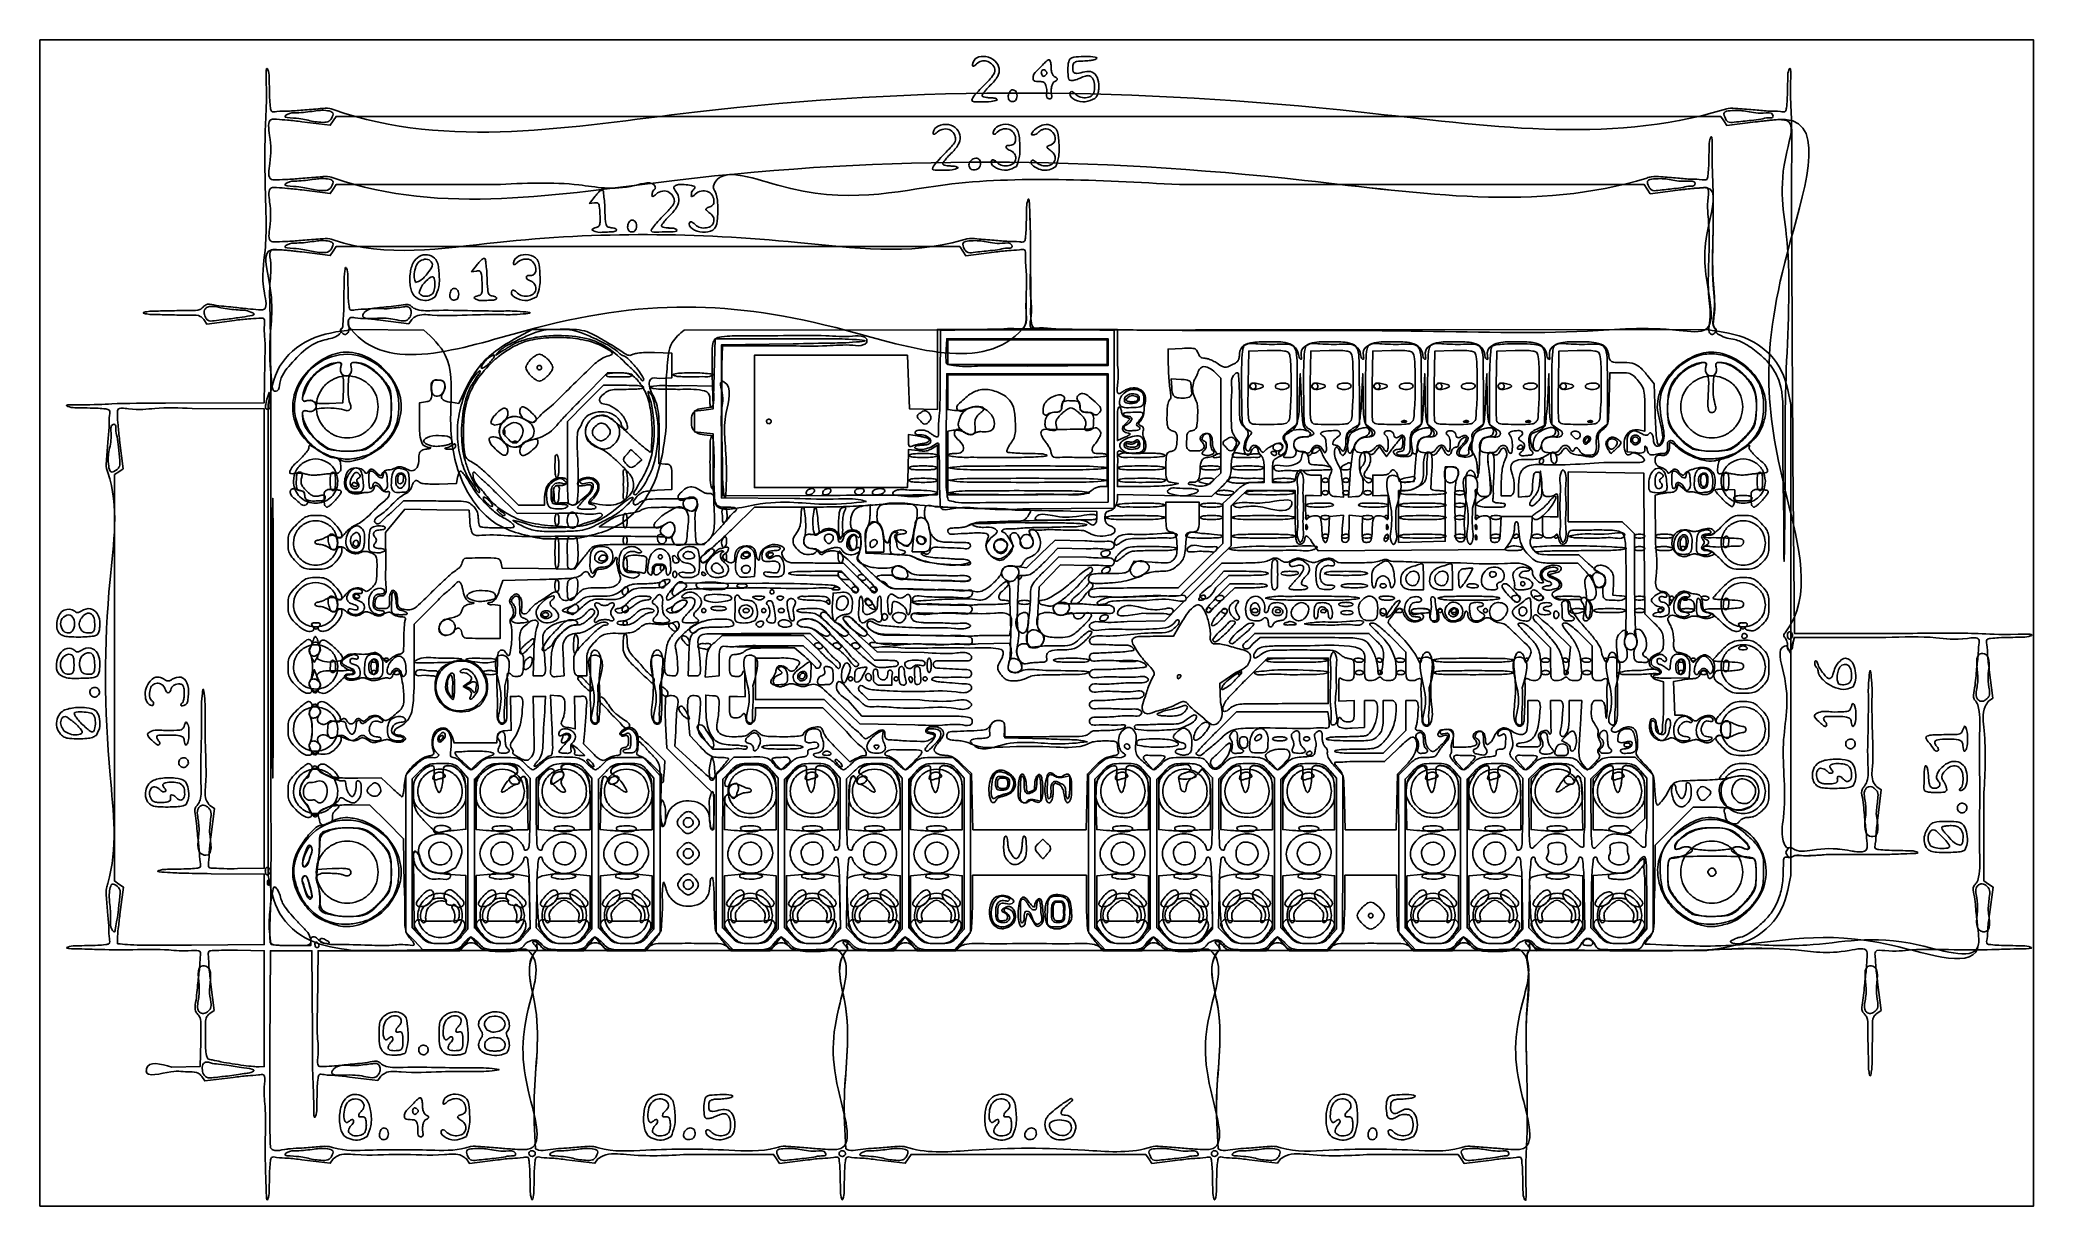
# Model space of a CAD drawing. Extents: x 15.9 to 97.5, y 243.5 to 291.3.
import ezdxf

# ---------------------------------------------------------------- set-up
doc = ezdxf.new("R2010")
doc.units = 0
for name, color, linetype in [('black', 7, 'CONTINUOUS'), ('blue', 7, 'CONTINUOUS'), ('drawing', 7, 'CONTINUOUS'), ('red', 7, 'CONTINUOUS')]:
    doc.layers.add(name, color=color, linetype=linetype)

msp = doc.modelspace()

# ---------------------------------------------------------------- linework, layer by layer
at = {"layer": 'black', "color": 7}
for points in [[(15.851808, 267.403162), (15.851808, 291.279162), (56.661142, 291.279162), (97.470476, 291.279162), (97.470476, 267.403162), (97.470476, 243.527163), (56.661142, 243.527163), (15.851808, 243.527163)], [(56.877368, 289.832451)], [(57.253809, 289.158288)], [(55.052475, 288.823828)], [(55.856809, 288.993162)], [(59.046291, 288.879284)], [(53.443809, 286.029827)], [(54.359914, 286.178374)], [(55.834718, 286.093366)], [(57.443378, 286.093334)], [(39.473804, 283.484205)], [(40.278142, 283.659162)], [(31.234643, 281.34323)], [(31.374282, 280.913083)], [(32.996808, 280.86517)], [(32.037606, 280.751289)], [(34.563138, 280.689954)], [(36.192051, 280.759371)], [(58.227495, 279.426815)], [(25.353052, 277.145042)], [(39.008142, 277.563162)], [(41.759808, 277.563162)], [(65.381809, 277.097505)], [(67.921809, 277.097505)], [(70.461809, 277.097505)], [(73.001809, 277.097505)], [(75.541809, 277.097505)], [(78.081809, 277.097505)], [(27.068187, 276.46566)], [(43.283808, 276.470962)], [(56.922272, 275.988242)], [(58.992015, 275.950382)], [(34.457307, 275.510167)], [(35.682644, 275.747629)], [(27.662809, 274.551002)], [(34.495084, 274.54036)], [(35.494474, 274.414309)], [(43.774469, 274.917341)], [(57.253809, 274.354764)], [(66.353815, 274.517848)], [(67.921811, 274.433189)], [(69.417002, 274.409332)], [(72.025078, 274.544049)], [(77.039348, 274.485172)], [(83.542802, 274.551042)], [(26.735406, 273.500028)], [(36.933808, 273.842826)], [(43.283808, 274.012159)], [(51.411809, 274.261162)], [(51.411809, 273.753162)], [(53.020475, 274.261167)], [(53.020475, 273.753162)], [(59.963142, 273.753162)], [(59.980389, 274.270562)], [(63.349809, 273.753162)], [(63.942475, 274.261172)], [(64.619809, 273.753162)], [(64.669987, 274.293425)], [(66.799974, 273.651547)], [(66.80423, 274.278112)], [(69.107142, 273.739572)], [(74.695143, 273.784365)], [(77.235142, 274.002165)], [(77.722035, 274.136187)], [(85.193809, 273.500213)], [(39.727808, 273.075837)], [(47.232524, 272.779496)], [(47.909857, 272.779496)], [(49.210475, 272.779496)], [(49.941857, 272.779496)], [(51.411809, 273.245112)], [(53.020475, 273.245112)], [(53.020475, 272.737166)], [(59.963142, 273.245112)], [(63.454387, 273.135749)], [(64.762139, 273.138388)], [(65.170142, 272.737166)], [(66.313142, 273.245112)], [(68.345142, 273.245112)], [(68.345142, 272.737166)], [(69.191809, 273.245112)], [(69.191809, 272.737166)], [(69.965398, 273.418914)], [(70.038476, 272.737166)], [(71.477812, 272.737166)], [(71.477813, 273.235845)], [(73.763809, 272.737166)], [(74.61714, 272.786553)], [(26.315548, 272.475573)], [(27.514149, 272.207993)], [(36.901088, 272.669756)], [(37.489795, 272.304729)], [(50.836317, 272.640108)], [(59.920809, 272.229165)], [(63.349809, 272.229165)], [(64.245983, 272.649108)], [(64.68669, 272.250339)], [(67.667809, 272.229165)], [(69.826809, 272.229165)], [(71.477809, 272.229165)], [(73.763809, 272.229165)], [(74.629773, 272.244724)], [(76.854184, 272.229105)], [(84.746305, 272.464574)], [(85.934151, 272.207999)], [(87.240386, 271.890481)], [(36.933808, 271.636492)], [(37.498257, 271.354274)], [(39.727808, 271.594162)], [(42.676425, 271.306167)], [(43.791805, 271.795461)], [(56.613921, 271.627128)], [(59.455142, 271.721154)], [(63.349809, 271.721154)], [(64.619809, 271.721154)], [(67.667809, 271.721154)], [(68.302809, 271.721154)], [(69.996142, 271.721154)], [(70.927476, 271.721154)], [(71.477809, 271.721154)], [(73.763809, 271.721154)], [(74.610476, 271.721154)], [(75.245476, 271.721154)], [(76.941037, 271.717554)], [(36.933808, 270.281829)], [(37.441808, 270.281829)], [(39.727808, 270.789829)], [(41.143706, 270.78563)], [(41.864934, 270.612144)], [(43.767841, 270.618335)], [(46.883552, 270.399721)], [(47.559476, 271.011869)], [(48.572892, 270.977675)], [(49.079429, 270.435541)], [(51.091973, 270.667657)], [(51.779688, 270.751128)], [(54.979734, 270.394422)], [(59.285809, 270.239497)], [(59.850619, 270.65565)], [(62.757146, 270.954143)], [(63.328642, 270.344569)], [(64.502726, 270.452571)], [(64.619809, 270.959145)], [(68.345142, 270.959145)], [(69.149476, 270.959145)], [(69.996142, 270.959145)], [(70.927476, 270.959145)], [(71.477809, 270.959145)], [(73.763809, 270.959145)], [(75.245476, 270.959145)], [(75.866696, 270.476858)], [(76.176809, 270.959145)], [(76.938809, 270.959145)], [(76.990027, 270.398071)], [(77.870142, 270.959145)], [(78.420476, 270.954442)], [(81.129809, 270.959145)], [(81.129809, 270.451121)], [(81.976476, 270.959145)], [(81.976476, 270.451121)], [(83.034809, 270.451121)], [(26.325325, 269.925568)], [(39.784253, 269.576279)], [(41.251808, 269.641839)], [(41.759808, 270.038196)], [(42.894148, 269.957176)], [(42.945142, 269.440166)], [(43.829582, 270.035214)], [(48.535838, 270.133662)], [(59.339857, 269.562169)], [(59.859569, 269.95754)], [(84.685809, 269.985462)], [(36.933808, 268.927162)], [(37.441808, 268.752114)], [(39.700395, 268.622477)], [(41.215401, 268.91757)], [(41.732755, 268.621544)], [(41.759808, 269.392836)], [(42.775808, 268.843789)], [(44.384475, 268.927167)], [(48.279142, 268.791092)], [(48.562359, 269.311812)], [(49.136995, 268.702015)], [(49.383838, 269.218646)], [(49.898995, 268.702015)], [(53.994136, 268.718652)], [(55.899142, 269.265836)], [(58.399991, 268.607871)], [(37.521912, 267.833991)], [(39.691401, 267.901585)], [(41.719387, 267.908086)], [(43.069961, 268.338016)], [(48.067475, 268.249828)], [(49.669294, 268.176239)], [(52.787646, 268.144625)], [(55.899142, 268.249828)], [(56.936309, 268.140245)], [(59.225173, 268.310124)], [(61.000309, 267.805111)], [(63.349038, 268.460559)], [(63.60381, 267.95085)], [(64.041462, 268.325639)], [(64.293274, 267.818627)], [(65.466475, 267.911172)], [(66.016809, 268.419155)], [(66.440993, 267.912578)], [(68.303659, 267.912578)], [(70.673476, 268.419155)], [(70.821642, 267.797913)], [(71.350809, 267.911172)], [(71.985809, 267.887547)], [(73.086476, 268.419155)], [(73.086476, 267.911172)], [(73.636809, 267.911172)], [(74.949142, 267.911172)], [(76.143062, 268.366477)], [(77.023475, 268.419155)], [(77.858851, 268.437435)], [(78.546994, 267.812879)], [(79.177852, 268.355659)], [(79.436476, 267.911172)], [(79.841199, 268.592218)], [(81.129809, 268.419155)], [(81.129809, 267.911172)], [(82.103476, 267.911172)], [(82.569142, 268.419155)], [(83.031284, 267.916852)], [(83.145937, 268.392305)], [(83.881476, 268.419155)], [(16.803319, 267.078181)], [(17.565714, 267.077758)], [(26.325326, 267.385568)], [(39.727808, 267.403161)], [(41.692073, 267.166094)], [(42.493586, 267.036269)], [(45.188435, 267.319129)], [(46.134254, 267.290277)], [(47.72062, 267.026759)], [(48.216416, 267.27713)], [(49.086074, 267.164565)], [(50.358035, 267.565114)], [(50.82222, 267.526459)], [(55.918547, 267.078955)], [(56.845234, 267.006453)], [(59.255191, 267.614824)], [(84.68581, 267.445493)], [(18.20131, 266.914119)], [(25.375334, 266.768162)], [(35.500585, 266.238996)], [(36.425808, 266.379683)], [(37.6985, 266.487999)], [(42.225007, 266.641706)], [(42.966308, 266.362247)], [(44.01958, 266.958397)], [(44.570472, 266.450259)], [(47.605838, 266.424639)], [(48.367838, 266.424639)], [(49.129838, 266.424639)], [(52.034308, 266.892909)], [(85.744142, 266.387162)], [(16.803321, 265.384848)], [(17.565715, 265.384425)], [(27.224902, 265.928927)], [(29.440808, 265.371194)], [(29.441659, 265.880546)], [(29.948808, 265.87914)], [(30.329808, 265.371194)], [(31.832642, 265.776888)], [(33.439596, 265.851554)], [(34.012808, 265.371194)], [(35.663808, 265.661538)], [(40.297044, 265.521454)], [(55.939332, 265.912874)], [(57.338475, 265.87914)], [(60.111309, 265.85572)], [(64.916142, 265.371194)], [(65.533399, 265.392367)], [(66.016809, 265.87914)], [(69.657476, 265.87914)], [(69.699809, 265.371194)], [(70.588809, 265.87914)], [(70.631142, 265.371194)], [(71.350809, 265.87914)], [(71.393142, 265.371194)], [(72.282142, 265.87914)], [(72.832476, 265.87914)], [(72.832476, 265.371194)], [(76.642476, 265.87914)], [(77.319809, 265.87914)], [(77.319809, 265.371194)], [(78.208809, 265.87914)], [(78.251142, 265.371194)], [(78.970809, 265.87914)], [(79.013142, 265.371194)], [(79.902142, 265.87914)], [(80.449231, 265.815644)], [(80.452476, 265.359467)], [(81.113021, 266.039773)], [(82.950142, 265.371194)], [(82.950993, 265.880527)], [(83.458142, 265.879121)], [(83.839142, 265.371194)], [(18.20131, 265.220786)], [(18.29126, 264.546891)], [(26.325301, 264.845565)], [(27.254313, 264.580214)], [(31.620975, 265.264283)], [(38.092649, 264.846629)], [(55.227957, 265.255581)], [(84.706976, 264.868335)], [(89.48747, 264.91572)], [(90.087541, 264.795427)], [(20.508477, 264.096167)], [(41.353408, 264.456762)], [(16.838646, 262.986)], [(17.561734, 263.27992)], [(27.227354, 263.382576)], [(39.264298, 263.640603)], [(42.204304, 263.592855)], [(89.003813, 263.237562)], [(18.152312, 262.80195)], [(20.76248, 262.475563)], [(26.325363, 262.305565)], [(43.093308, 262.598236)], [(84.728266, 262.322998)], [(90.173261, 262.430224)], [(93.575805, 262.221563)], [(21.931927, 261.668224)], [(27.254317, 262.040155)], [(27.620162, 261.166888)], [(41.309999, 260.863176)], [(43.276751, 261.00373)], [(88.685926, 260.896912)], [(90.08755, 260.73143)], [(93.914473, 260.590469)], [(20.444593, 260.134912)], [(21.846215, 259.969427)], [(26.325289, 259.765565)], [(31.453422, 259.731553)], [(34.015757, 259.707275)], [(36.555753, 259.707278)], [(39.092158, 259.710475)], [(44.175754, 259.707279)], [(72.263273, 259.649418)], [(74.68203, 259.786736)], [(77.222031, 259.786736)], [(79.762029, 259.786736)], [(94.745261, 259.805561)], [(27.29631, 259.354624)], [(31.982937, 258.848382)], [(34.407876, 258.92601)], [(36.947876, 258.92601)], [(39.487876, 258.92601)], [(41.312043, 259.073821)], [(43.271148, 259.308148)], [(44.567876, 258.92601)], [(46.966809, 259.543313)], [(47.107876, 258.92601)], [(49.422142, 259.600428)], [(49.647876, 258.92601)], [(52.046809, 259.543313)], [(52.187876, 258.92601)], [(59.582142, 259.600426)], [(59.807876, 258.92601)], [(62.206809, 259.543311)], [(62.347876, 258.92601)], [(64.746809, 259.543313)], [(64.887876, 258.92601)], [(67.286809, 259.543313)], [(67.427876, 258.92601)], [(72.507876, 258.92601)], [(75.047876, 258.92601)], [(77.587876, 258.92601)], [(80.252396, 258.868764)], [(85.096757, 259.207998)], [(82.784987, 258.167741)], [(93.254076, 258.276096)], [(94.015736, 258.623254)], [(94.65954, 258.106766)], [(26.604477, 257.542216)], [(31.476604, 257.175536)], [(84.421619, 257.29777)], [(26.727156, 256.436109)], [(34.268914, 256.985754)], [(36.808914, 256.985754)], [(39.433677, 256.985583)], [(44.513677, 256.985583)], [(47.053677, 256.985583)], [(49.593677, 256.985583)], [(52.133677, 256.985583)], [(59.753677, 256.985583)], [(62.293677, 256.985583)], [(64.833677, 256.985583)], [(67.373679, 256.985583)], [(72.453679, 256.985583)], [(74.993679, 256.985583)], [(77.533679, 256.985583)], [(80.087888, 256.958636)], [(31.362201, 255.784251)], [(32.912768, 255.788456)], [(33.902201, 255.784251)], [(35.452768, 255.788456)], [(36.442201, 255.784251)], [(37.897015, 255.835941)], [(38.982202, 255.784251)], [(40.437015, 255.835941)], [(44.062202, 255.784251)], [(45.517015, 255.835941)], [(46.602202, 255.784251)], [(48.057015, 255.835941)], [(49.142202, 255.784251)], [(50.597016, 255.835941)], [(51.682202, 255.784251)], [(53.137016, 255.835941)], [(59.302202, 255.784251)], [(60.757016, 255.835941)], [(61.842202, 255.784251)], [(63.297016, 255.835941)], [(64.382202, 255.784251)], [(65.837016, 255.835941)], [(66.922202, 255.784251)], [(68.377016, 255.835941)], [(72.002202, 255.784251)], [(73.457016, 255.835941)], [(74.542202, 255.784251)], [(75.997016, 255.835941)], [(77.082202, 255.784251)], [(78.537016, 255.835941)], [(79.622205, 255.784251)], [(81.077016, 255.835941)], [(27.621026, 255.528794)], [(83.542807, 255.498394)], [(19.031496, 254.272244)], [(25.306253, 254.251603)], [(27.327761, 254.358638)], [(31.478875, 254.597327)], [(34.018875, 254.597297)], [(36.558875, 254.597327)], [(39.098875, 254.597327)], [(44.178875, 254.597327)], [(46.718875, 254.597297)], [(49.258875, 254.597327)], [(51.798875, 254.597327)], [(59.418875, 254.597327)], [(61.958875, 254.597297)], [(64.498875, 254.597329)], [(67.038875, 254.597329)], [(72.118875, 254.597329)], [(74.658875, 254.597327)], [(77.198875, 254.597329)], [(79.779212, 254.554991)], [(85.363138, 254.271955)], [(34.160567, 250.736943)], [(30.117799, 249.962385)], [(31.753264, 249.899559)], [(32.573132, 249.962388)], [(34.081347, 250.015671)], [(23.72581, 249.356699)], [(30.820882, 249.809424)], [(33.276214, 249.809427)], [(34.969543, 249.809431)], [(31.138705, 247.329783)], [(31.515137, 246.655623)], [(57.30557, 246.564744)], [(25.288607, 245.919046)], [(28.496586, 246.535999)], [(29.243611, 246.376611)], [(30.118146, 246.490493)], [(33.31338, 246.384648)], [(36.143597, 245.869666)], [(40.942551, 246.535999)], [(41.689614, 246.376615)], [(42.675923, 246.469703)], [(44.144966, 246.376609)], [(48.843598, 245.86966)], [(54.91255, 246.535993)], [(55.659615, 246.376609)], [(56.645923, 246.469697)], [(58.114986, 246.376607)], [(64.083594, 245.869629)], [(68.882551, 246.535987)], [(69.629615, 246.376603)], [(70.588818, 246.490481)], [(72.084991, 246.376597)], [(25.249835, 244.622841)]]:
    msp.add_lwpolyline(points, close=True, dxfattribs=at)
for points in [[(26.579997, 287.927964), (27.738144, 287.782472), (27.85899, 287.964476), (27.979834, 288.14648), (56.322514, 288.14648), (84.665195, 288.14648), (84.788295, 287.961081), (84.911395, 287.775682), (86.083254, 287.921049)], [(26.579989, 285.134003), (27.738136, 284.988511), (27.858982, 285.170515), (27.979826, 285.352519), (34.483837, 285.352519)], [(62.506942, 285.352507), (81.532505, 285.352507), (81.656736, 285.165405), (81.780968, 284.978302), (82.90125, 285.124039)], [(38.588222, 284.883784), (38.353918, 284.576595), (38.554028, 284.604715)], [(26.57996, 282.593988), (27.738107, 282.448496), (27.858954, 282.630501), (27.979799, 282.812504), (40.743812, 282.812504), (53.507826, 282.812504), (53.630926, 282.627105), (53.754026, 282.441706), (54.917331, 282.586012)], [(33.762222, 282.089792), (33.527918, 281.782604), (33.728028, 281.810724)], [(22.559447, 279.831417), (22.683678, 279.644315), (23.812319, 279.791139)], [(29.797291, 279.799995), (30.955437, 279.654503), (31.076284, 279.836508)], [(25.061208, 278.107451), (25.038198, 276.420191), (20.995365, 276.398201)], [(28.280872, 276.956729), (28.255472, 276.42017), (27.691257, 276.3953)], [(37.450424, 274.019241), (37.457824, 275.65817), (38.188902, 276.399004), (38.919981, 277.139837), (39.747247, 277.139837)], [(42.119642, 277.120866), (43.410808, 277.097496), (43.437408, 276.726159)], [(22.080155, 276.188447), (25.038139, 276.166167), (25.038139, 266.768167), (25.038139, 257.370168), (23.944342, 257.346368)], [(19.128273, 255.471738), (19.27401, 256.59202), (19.086907, 256.716251), (18.899804, 256.840483), (18.899804, 265.159496), (18.899804, 273.478509), (19.081808, 273.599354), (19.263812, 273.720201), (19.116931, 274.889404)], [(77.252766, 273.202834), (77.280666, 273.626167), (77.321406, 273.092288)], [(92.531493, 266.979863), (87.677104, 266.979863), (87.620824, 274.105861)], [(84.833976, 272.875166), (85.236142, 272.851806), (85.236142, 272.526378)], [(49.561299, 272.198344), (49.845475, 272.244464), (49.841375, 271.876984)], [(49.650665, 270.690618), (49.676165, 270.257806), (50.607499, 270.226296)], [(48.808309, 269.366956), (48.994104, 269.18116), (48.8033, 269.18116)], [(80.269216, 268.983408), (80.240806, 268.546155), (80.515973, 268.519625)], [(55.607001, 267.184142), (55.552791, 266.895169), (54.886219, 266.895169)], [(54.265584, 266.544253), (55.553025, 266.573323), (55.608675, 266.351595)], [(87.369987, 266.471877), (87.507549, 266.175544), (87.593269, 266.493044), (87.678989, 266.810544), (91.426727, 266.810544)], [(95.620551, 264.201382), (95.802555, 264.322229), (95.657063, 265.480376)], [(40.941602, 262.252515), (41.430429, 261.758534), (41.404619, 261.257682)], [(63.285152, 261.260722), (63.432162, 261.434173), (63.60077, 261.222506)], [(91.092973, 259.410325), (91.237278, 260.57363), (91.05188, 260.69673)], [(95.667016, 255.471766), (95.812752, 256.592048), (95.62565, 256.716279), (95.438547, 256.840511), (95.438547, 260.460524)], [(22.850574, 258.639768), (22.995941, 259.811627), (22.810542, 259.934727)], [(27.819584, 257.345509), (27.171675, 257.303929), (27.241525, 257.675714)], [(22.857968, 257.138771), (25.038134, 257.116171), (25.038134, 255.676837), (25.038134, 254.237504), (22.059297, 254.215264)], [(23.944346, 254.007302), (25.038143, 253.983502), (25.038143, 251.612835), (25.038143, 249.242169), (24.826477, 249.229699)], [(25.270088, 250.004163), (25.292148, 253.983496), (26.138815, 253.983496), (26.985482, 253.983496), (27.007612, 250.575663)], [(26.943143, 254.417325), (26.943143, 254.195163), (26.15292, 254.195163)], [(27.216927, 251.659293), (27.239487, 253.980456), (30.146032, 253.981956)], [(22.807145, 251.416688), (22.98915, 251.537534), (22.842269, 252.706738)], [(91.048549, 251.416707), (91.230553, 251.537553), (91.085061, 252.6957)], [(22.437524, 250.257222), (22.413494, 249.242179), (21.249327, 249.218619)], [(22.476392, 248.840921), (22.602273, 248.651334), (23.765032, 248.798446)], [(28.527302, 248.811981), (29.685448, 248.666489), (29.806295, 248.848493)], [(26.579955, 245.425314), (27.738102, 245.279822), (27.858949, 245.461827)], [(33.310921, 245.458431), (33.434021, 245.273032), (34.597326, 245.417338)], [(37.417296, 245.425319), (38.575443, 245.279827), (38.696289, 245.461832)], [(42.352481, 245.643836), (45.887828, 245.643836), (46.010928, 245.458436), (46.134028, 245.273037), (47.297333, 245.417343)], [(50.117303, 245.425324), (51.27545, 245.279832), (51.396296, 245.461837), (51.517142, 245.643841), (56.322488, 245.643841), (61.127835, 245.643841), (61.250935, 245.458441), (61.374035, 245.273042), (62.53734, 245.417348)], [(65.35731, 245.425329), (66.515457, 245.279837), (66.636304, 245.461842)], [(70.334829, 245.643846), (73.912509, 245.643846), (74.03674, 245.456742), (74.160971, 245.26964), (75.281254, 245.415377)]]:
    msp.add_lwpolyline(points, dxfattribs=at)
for points, knots in [([(87.620824, 274.105861), (87.61051, 275.50108), (87.58999, 278.27666), (87.575812, 282.178879), (87.553767, 285.306755), (87.586674, 288.013817), (87.501147, 288.893726), (87.544473, 290.26323), (87.402159, 289.918164), (87.410246, 289.651228), (87.391767, 289.254175), (87.391832, 288.846583), (87.363115, 288.568653), (87.328656, 288.306534), (87.000637, 288.371191), (86.628126, 288.351327), (86.030143, 288.420554), (85.472075, 288.454336), (85.025268, 288.496607), (80.081806, 286.967532), (65.581607, 289.256781), (47.080461, 289.473226), (32.509034, 286.769169), (27.658175, 288.498882), (27.218223, 288.446179), (26.654113, 288.418198), (26.041872, 288.346807), (25.657053, 288.368524), (25.323418, 288.302813), (25.279679, 288.560481), (25.253792, 288.841683), (25.253261, 289.250731), (25.234946, 289.650548), (25.242768, 289.919439), (25.092934, 290.278801), (25.153402, 288.759215), (25.057409, 287.793955), (25.056861, 285.201949), (25.17503, 282.818404), (24.869246, 281.470737), (25.205776, 280.1954), (24.709367, 280.241276), (24.320762, 280.264869), (23.694518, 280.351956), (23.153342, 280.381009), (22.681588, 280.49026), (22.527447, 280.327837), (22.350243, 280.184519), (21.887066, 280.208384), (21.329684, 280.187829), (20.676023, 280.173836), (20.370639, 280.181527), (20.008316, 280.10332), (20.368912, 280.024795), (20.673082, 280.03276), (21.338954, 280.017015), (21.897224, 280.001489), (22.389303, 280.018745), (22.515415, 279.879897), (22.559447, 279.831417)], [0, 0, 0, 0, 4.196699, 8.348707, 11.557154, 13.993754, 15.48357, 15.990589, 16.105615, 16.400194, 16.84283, 17.280798, 17.60011, 17.746028, 17.947147, 18.391214, 18.983539, 19.692482, 20.098107, 20.302149, 35.117741, 62.416122, 77.173565, 77.345972, 77.745081, 78.464995, 79.074672, 79.532097, 79.739759, 79.8835, 80.198219, 80.646515, 81.089151, 81.38373, 81.498756, 82.058318, 83.706329, 86.406632, 88.939365, 90.690912, 91.360873, 91.558069, 92.002995, 92.600609, 93.398399, 93.734146, 93.879606, 94.040594, 94.405913, 95.176305, 95.807484, 96.214779, 96.365508, 96.515586, 96.920846, 97.548626, 98.356254, 98.71065, 98.90077, 98.90077, 98.90077, 98.90077]), ([(55.052475, 288.823829), (55.040158, 288.83954), (55.00486, 288.884566), (54.892647, 288.899918), (54.760904, 288.909644), (54.615022, 288.913781), (54.510583, 288.933973), (54.398932, 288.97475), (54.481845, 289.109638), (54.583825, 289.238616), (54.810573, 289.47477), (55.067544, 289.72233), (55.172453, 290.124393), (54.954322, 290.449855), (54.607627, 290.63109), (54.197712, 290.590747), (54.037535, 290.388271), (54.031659, 290.19674), (54.128968, 290.219392), (54.208567, 290.32449), (54.382612, 290.429745), (54.62364, 290.429257), (54.824534, 290.301523), (55.011253, 290.068004), (54.79895, 289.697035), (54.514013, 289.436434), (54.232353, 289.136568), (54.081155, 288.969445), (53.940245, 288.729913), (54.437382, 288.761294), (54.713963, 288.714547), (54.964196, 288.79533), (55.052475, 288.823828)], [0, 0, 0, 0, 0.058418, 0.167414, 0.314619, 0.467655, 0.590652, 0.662064, 0.753366, 0.952027, 1.22107, 1.703257, 2.022979, 2.366598, 2.782778, 3.161186, 3.477152, 3.544654, 3.591091, 3.715721, 3.952717, 4.164414, 4.40141, 4.660437, 4.952227, 5.523168, 5.883027, 6.146, 6.259918, 6.566295, 7.057747, 7.325628, 7.325628, 7.325628, 7.325628]), ([(57.253809, 289.158288), (57.255625, 289.224473), (57.258794, 289.34002), (57.306125, 289.492072), (57.38995, 289.590371), (57.501652, 289.616197), (57.501701, 289.724801), (57.391549, 289.750034), (57.311491, 289.843727), (57.26123, 289.977911), (57.253772, 290.129175), (57.248063, 290.279832), (57.22742, 290.383488), (57.184356, 290.496114), (57.049921, 290.402692), (56.924147, 290.288702), (56.737273, 290.053113), (56.489864, 289.881595), (56.520497, 289.547133), (56.7808, 289.583719), (56.977632, 289.549877), (57.060458, 289.38126), (57.082178, 289.177009), (57.030369, 288.881002), (57.306795, 288.843371), (57.277057, 289.020117), (57.253809, 289.158288)], [0, 0, 0, 0, 0.198354, 0.346292, 0.466047, 0.580331, 0.628295, 0.74258, 0.857416, 0.994715, 1.161911, 1.31307, 1.435334, 1.507576, 1.600061, 1.805087, 2.084956, 2.482017, 2.627088, 2.930354, 3.074326, 3.20497, 3.44074, 3.755132, 3.837978, 4.13472, 4.13472, 4.13472, 4.13472]), ([(56.877368, 289.832451), (56.859036, 289.877251), (56.826745, 289.956166), (56.913427, 290.079261), (57.023719, 290.02942), (57.075594, 289.962862), (57.076908, 289.88575), (57.026967, 289.832854), (56.979742, 289.784388), (56.910633, 289.781372), (56.889315, 289.814108), (56.877368, 289.832451)], [0, 0, 0, 0, 0.138421, 0.243829, 0.357169, 0.433675, 0.492852, 0.569358, 0.643043, 0.690919, 0.751943, 0.751943, 0.751943, 0.751943]), ([(59.046309, 288.879284), (59.077888, 288.916737), (59.147029, 288.998739), (59.192158, 289.175062), (59.209369, 289.428314), (59.17769, 289.728682), (58.948532, 289.998972), (58.606652, 289.993559), (58.380839, 289.882967), (58.119296, 289.936832), (58.15472, 290.136427), (58.123722, 290.323479), (58.360614, 290.424997), (58.595596, 290.403007), (58.856224, 290.439663), (59.013001, 290.451386), (59.200945, 290.563843), (58.68026, 290.618796), (58.461685, 290.582938), (57.990759, 290.573297), (57.933749, 290.182749), (57.935222, 289.930964), (57.957409, 289.612558), (58.139821, 289.612497), (58.277194, 289.648482), (58.458518, 289.718328), (58.625257, 289.797642), (58.792737, 289.827742), (58.94908, 289.74219), (59.028695, 289.517825), (59.03797, 289.261798), (58.964749, 288.986276), (58.711008, 288.903612), (58.474702, 288.907066), (58.27493, 289.013281), (58.182356, 289.133574), (58.048826, 289.181775), (57.969237, 288.989624), (58.261559, 288.775583), (58.645818, 288.70068), (58.915169, 288.820806), (59.046291, 288.879284)], [0, 0, 0, 0, 0.145403, 0.31836, 0.531589, 0.91112, 1.197083, 1.499379, 1.841883, 1.980152, 2.166067, 2.345086, 2.49266, 2.832846, 3.079219, 3.258204, 3.33812, 3.60283, 4.098114, 4.442886, 4.723078, 5.099899, 5.346875, 5.438736, 5.593663, 5.784343, 6.014896, 6.153152, 6.272409, 6.515644, 6.815117, 7.061582, 7.28671, 7.545255, 7.767833, 7.924293, 8.022083, 8.104519, 8.428792, 8.869162, 9.286888, 9.286888, 9.286888, 9.286888]), ([(55.856809, 288.993162), (55.847798, 289.067832), (55.832271, 289.196509), (55.613102, 289.262947), (55.505315, 289.081009), (55.477891, 288.912277), (55.557703, 288.753489), (55.699529, 288.740796), (55.799594, 288.792687), (55.849039, 288.884156), (55.854056, 288.954542), (55.856809, 288.993162)], [0, 0, 0, 0, 0.207537, 0.357644, 0.546175, 0.737318, 0.872922, 1.021249, 1.1058, 1.200915, 1.316549, 1.316549, 1.316549, 1.316549]), ([(87.240349, 271.890496), (87.216831, 273.145096), (87.183542, 274.920919), (87.234908, 277.02212), (86.76357, 277.940226), (86.245879, 278.436688), (85.759407, 278.802203), (85.297399, 279.018046), (84.910049, 279.056776), (84.665919, 279.165388), (84.470703, 279.273429), (84.468811, 279.377742), (84.445914, 279.430725), (84.298794, 279.60673), (84.471699, 280.364559), (84.29976, 281.627248), (84.358998, 283.423698), (84.359363, 285.471695), (84.295075, 286.255579), (84.318108, 287.451239), (84.184581, 287.122361), (84.192979, 286.858159), (84.174232, 286.462343), (84.175073, 286.055987), (84.144602, 285.780925), (84.118073, 285.516934), (83.798135, 285.580074), (83.439344, 285.561797), (82.860946, 285.629325), (82.32107, 285.662674), (81.886757, 285.703173), (77.218631, 284.21815), (63.496569, 286.437736), (46.023579, 286.604135), (32.252321, 284.06671), (27.658092, 285.704769), (27.218492, 285.65263), (26.651888, 285.620653), (26.047706, 285.56231), (25.64454, 285.554289), (25.146903, 285.525292), (25.323578, 286.528625), (25.323958, 287.04854), (25.142201, 288.060319), (25.634121, 288.01839), (26.028792, 287.995603), (26.37945, 287.952573), (26.579997, 287.927964)], [0, 0, 0, 0, 3.790398, 5.365121, 6.164088, 6.798736, 7.504031, 7.984074, 8.310079, 8.642962, 8.828084, 8.883423, 8.943509, 8.998299, 9.562968, 10.980092, 12.943465, 15.074264, 16.380637, 16.826782, 16.941807, 17.236386, 17.679023, 18.110033, 18.43187, 18.578497, 18.772089, 19.20075, 19.773033, 20.459393, 20.852838, 21.053861, 35.057621, 60.847789, 74.793263, 74.965671, 75.36478, 76.084692, 76.694369, 77.151794, 77.359456, 78.01827, 79.169799, 79.828286, 80.030429, 80.47863, 81.077426, 81.077426, 81.077426, 81.077426]), ([(53.443809, 286.029829), (53.431492, 286.045541), (53.396194, 286.090569), (53.283981, 286.105922), (53.152237, 286.115647), (53.006355, 286.119785), (52.901918, 286.139976), (52.790265, 286.180753), (52.873186, 286.31563), (52.975093, 286.444707), (53.199195, 286.676882), (53.451409, 286.927309), (53.565644, 287.311177), (53.415773, 287.667422), (53.04401, 287.854571), (52.634222, 287.800244), (52.424568, 287.603832), (52.425347, 287.403124), (52.524764, 287.431066), (52.617677, 287.55185), (52.851318, 287.660295), (53.152226, 287.605492), (53.316306, 287.398658), (53.365181, 287.150327), (53.157338, 286.88522), (52.896266, 286.632628), (52.627574, 286.340118), (52.469662, 286.167605), (52.336729, 285.918663), (52.837129, 285.971073), (53.113141, 285.92291), (53.358105, 286.002116), (53.443809, 286.029827)], [0, 0, 0, 0, 0.05842, 0.167416, 0.314621, 0.467658, 0.590655, 0.662065, 0.753366, 0.952027, 1.22107, 1.690039, 2.015996, 2.355257, 2.757362, 3.176768, 3.512826, 3.578702, 3.628025, 3.756764, 4.057055, 4.33302, 4.611731, 4.799476, 5.044204, 5.552256, 5.929819, 6.200737, 6.311791, 6.629069, 7.112604, 7.372813, 7.372813, 7.372813, 7.372813]), ([(55.834717, 286.093334), (55.882196, 286.233852), (55.997827, 286.576072), (55.959134, 287.084957), (55.933134, 287.637153), (55.497075, 287.85804), (55.091407, 287.800363), (54.883534, 287.605013), (54.878383, 287.402719), (54.975592, 287.425365), (55.066417, 287.546292), (55.285362, 287.653102), (55.572345, 287.6391), (55.76213, 287.442799), (55.820967, 287.218345), (55.752942, 287.001173), (55.586394, 286.94799), (55.395766, 286.973038), (55.419365, 286.795278), (55.60044, 286.758321), (55.762307, 286.631397), (55.826271, 286.422189), (55.741024, 286.209153), (55.512287, 286.111866), (55.264975, 286.109062), (55.059617, 286.21703), (54.965027, 286.339593), (54.831492, 286.387838), (54.750442, 286.191552), (55.058115, 285.97834), (55.445068, 285.898786), (55.709675, 286.030923), (55.834718, 286.093366)], [0, 0, 0, 0, 0.439215, 1.06967, 1.553273, 1.948544, 2.369525, 2.708229, 2.775731, 2.822168, 2.946797, 3.241078, 3.504144, 3.754701, 4.000287, 4.180392, 4.36302, 4.515638, 4.595222, 4.78511, 5.002549, 5.195374, 5.398552, 5.628548, 5.893605, 6.125551, 6.282012, 6.379802, 6.462238, 6.796865, 7.248948, 7.653997, 7.653997, 7.653997, 7.653997]), ([(57.443384, 286.093334), (57.490833, 286.233682), (57.60639, 286.575487), (57.568369, 287.088171), (57.542072, 287.595676), (57.210532, 287.832614), (56.862493, 287.814716), (56.610844, 287.637907), (56.49037, 287.510758), (56.425076, 287.393807), (56.521549, 287.378713), (56.593227, 287.400744), (56.678264, 287.443223), (56.746253, 287.514161), (56.827267, 287.583631), (56.933212, 287.624109), (57.11636, 287.65954), (57.352385, 287.51227), (57.475798, 287.202325), (57.313004, 286.993274), (57.172751, 286.961182), (57.115446, 286.931107), (57.072604, 286.885252), (57.117678, 286.832546), (57.170938, 286.781718), (57.283372, 286.711309), (57.407479, 286.591732), (57.434332, 286.383322), (57.33294, 286.191866), (57.112939, 286.10372), (56.861759, 286.128595), (56.666028, 286.212778), (56.508307, 286.404024), (56.386098, 286.247153), (56.573316, 286.067693), (56.811808, 285.943392), (57.166254, 285.920665), (57.355551, 286.038611), (57.443378, 286.093334)], [0, 0, 0, 0, 0.439215, 1.06967, 1.553273, 1.855693, 2.182575, 2.543309, 2.709807, 2.778914, 2.842915, 2.9254, 3.021932, 3.117571, 3.220212, 3.338482, 3.454137, 3.768439, 4.078484, 4.34189, 4.432226, 4.502643, 4.543385, 4.591285, 4.675025, 4.779728, 4.982906, 5.169959, 5.367516, 5.586716, 5.839672, 6.091217, 6.282319, 6.36245, 6.564049, 6.883214, 7.236502, 7.542293, 7.542293, 7.542293, 7.542293]), ([(86.083254, 287.921049), (86.298413, 287.944512), (86.656055, 287.983512), (87.064886, 288.024479), (87.738002, 287.957524), (86.917313, 285.51427), (87.647197, 282.726706), (87.238264, 277.010394), (87.324647, 273.873558), (87.250752, 268.965992), (87.243977, 270.877385), (87.240386, 271.890481)], [0, 0, 0, 0, 0.645981, 1.073763, 1.258406, 2.544265, 6.134072, 11.781088, 17.577476, 19.319486, 21.284119, 21.284119, 21.284119, 21.284119]), ([(34.483837, 285.352519), (35.672223, 285.409649), (37.64815, 285.50464), (39.504765, 285.03872), (40.944519, 285.534714), (41.054653, 285.226927), (41.039457, 285.175052), (40.996007, 285.139881), (40.950046, 285.096521), (40.920608, 285.026937), (40.914476, 284.959273), (40.901488, 284.862424), (41.009079, 284.881839), (41.099036, 285.015523), (41.337069, 285.118741), (41.637481, 285.065921), (41.801682, 284.858603), (41.850537, 284.610362), (41.642682, 284.345226), (41.381753, 284.092607), (41.112629, 283.800223), (40.955618, 283.62744), (40.820648, 283.379111), (41.344956, 283.424331), (41.495933, 283.413771), (41.994482, 283.428721), (41.876442, 283.552119), (41.7717, 283.565225), (41.636848, 283.575885), (41.491876, 283.579749), (41.387255, 283.599996), (41.275628, 283.640764), (41.358543, 283.775652), (41.460424, 283.90464), (41.68413, 284.136786), (41.934119, 284.382729), (42.051469, 284.772593), (41.938172, 285.021109), (41.755403, 285.236909), (41.97772, 285.38309), (42.23406, 285.344478), (42.457742, 285.348194), (42.712555, 285.268309), (42.620285, 285.149428), (42.558715, 285.097723), (42.529124, 285.026605), (42.523707, 284.958753), (42.508103, 284.862327), (42.613167, 284.876051), (42.697795, 285.006655), (42.916363, 285.098663), (43.183528, 285.106159), (43.389261, 284.942126), (43.456112, 284.735688), (43.444669, 284.524123), (43.306816, 284.449255), (43.203217, 284.420636), (43.145414, 284.391186), (43.102643, 284.345243), (43.147696, 284.292563), (43.200966, 284.241721), (43.31339, 284.171333), (43.437535, 284.051635), (43.464252, 283.843689), (43.362411, 283.648486), (43.1346, 283.569048), (42.89553, 283.573218), (42.696394, 283.679268), (42.603708, 283.799589), (42.470204, 283.847784), (42.388916, 283.651698), (42.701159, 283.434777), (43.06304, 283.375543), (43.552818, 283.501588), (43.599885, 284.057919), (43.619042, 284.543429), (43.555924, 284.964736), (43.442739, 285.156356), (43.411411, 285.238022), (43.666356, 286.153313), (48.232902, 284.311954), (53.453912, 285.851479), (59.172071, 285.536314), (62.506942, 285.352507)], [0, 0, 0, 0, 3.435817, 5.712727, 6.553926, 6.602612, 6.651893, 6.704409, 6.767109, 6.841488, 6.917756, 6.997533, 7.043693, 7.180766, 7.481057, 7.757023, 8.035733, 8.223479, 8.468207, 8.97626, 9.353822, 9.62474, 9.735794, 10.053071, 10.536606, 10.796815, 10.855235, 10.964231, 11.111437, 11.264473, 11.38747, 11.45888, 11.550181, 11.748842, 12.017886, 12.484275, 12.809006, 13.139358, 13.332594, 13.467249, 13.788979, 14.083059, 14.242078, 14.358573, 14.421273, 14.495653, 14.57192, 14.653404, 14.696935, 14.829606, 15.107772, 15.368253, 15.595544, 15.837824, 16.008522, 16.171102, 16.261437, 16.331854, 16.372596, 16.420496, 16.504235, 16.608938, 16.812116, 16.999169, 17.196726, 17.421854, 17.680399, 17.902977, 18.059437, 18.157227, 18.239663, 18.57429, 19.026373, 19.431422, 19.867653, 20.496596, 20.973612, 21.084095, 21.170715, 21.222771, 23.85632, 30.71015, 40.30053, 40.30053, 40.30053, 40.30053]), ([(54.359914, 286.178374), (54.357869, 286.249548), (54.354088, 286.381096), (54.143127, 286.466228), (53.96331, 286.357241), (53.854524, 286.17584), (53.937572, 285.970479), (54.11812, 285.94542), (54.250195, 285.988025), (54.33401, 286.069083), (54.351041, 286.140937), (54.359914, 286.178374)], [0, 0, 0, 0, 0.195905, 0.362084, 0.57009, 0.778096, 0.944274, 1.140181, 1.25364, 1.357948, 1.471407, 1.471407, 1.471407, 1.471407]), ([(58.227475, 279.426799), (57.920772, 279.429141), (57.39338, 279.433169), (56.853532, 279.508442), (56.326749, 279.434319), (56.496611, 280.138311), (56.366002, 280.899349), (56.42114, 282.150343), (56.404397, 283.504019), (56.378761, 284.069457), (56.357231, 284.870897), (56.244244, 284.576472), (56.253127, 284.321489), (56.234272, 283.918804), (56.234445, 283.512811), (56.205708, 283.234597), (56.171251, 282.972509), (55.843232, 283.037152), (55.470722, 283.017283), (54.872731, 283.086565), (54.314695, 283.120137), (53.867823, 283.162835), (51.514073, 282.427897), (44.925712, 283.362567), (36.555105, 283.459536), (29.95197, 282.34069), (27.658128, 283.165061), (27.21843, 283.112465), (26.652051, 283.080963), (26.04725, 283.021726), (25.645475, 283.015622), (25.168947, 282.983268), (25.310263, 283.883544), (25.31051, 284.360162), (25.164274, 285.26779), (25.635038, 285.223134), (26.028368, 285.202223), (26.37929, 285.158824), (26.579989, 285.134003)], [0, 0, 0, 0, 0.898907, 1.545721, 1.800496, 2.168776, 3.117796, 4.44217, 5.875265, 6.763159, 7.070825, 7.18585, 7.48043, 7.923066, 8.361034, 8.680346, 8.826264, 9.027384, 9.471451, 10.063776, 10.772719, 11.178344, 11.382385, 18.120335, 30.417268, 37.097221, 37.269628, 37.668738, 38.38865, 38.998327, 39.455752, 39.663414, 40.256789, 41.286185, 41.879198, 42.081341, 42.529542, 43.128338, 43.128338, 43.128338, 43.128338]), ([(39.473808, 283.484205), (39.464281, 283.499949), (39.438525, 283.542513), (39.347321, 283.570162), (39.229044, 283.595136), (39.037468, 283.609697), (38.990993, 283.95277), (38.985583, 284.280472), (38.972998, 284.692538), (38.924093, 284.914093), (38.927038, 285.140735), (38.792301, 285.112829), (38.702916, 285.016671), (38.630444, 284.932703), (38.588222, 284.883784)], [0, 0, 0, 0, 0.053934, 0.145818, 0.265593, 0.436179, 0.641919, 1.147702, 1.519906, 1.804628, 1.942601, 2.009369, 2.147852, 2.34114, 2.34114, 2.34114, 2.34114]), ([(82.90125, 285.124039), (83.093974, 285.147483), (83.430515, 285.188421), (83.819768, 285.224303), (84.578449, 285.247897), (83.888515, 282.890983), (84.034277, 281.679538), (84.48124, 279.166373), (81.849308, 279.576211), (78.230659, 279.189247), (72.250338, 279.403549), (66.165319, 279.363984), (61.566394, 279.388021), (59.073194, 279.416989), (58.227495, 279.426815)], [0, 0, 0, 0, 0.578865, 1.010832, 1.203765, 2.710243, 5.44777, 6.987043, 8.106105, 11.857332, 19.074886, 25.355229, 30.299618, 32.837684, 32.837684, 32.837684, 32.837684]), ([(38.554028, 284.604715), (38.605587, 284.612698), (38.710168, 284.628891), (38.779165, 284.396045), (38.773402, 284.143074), (38.798421, 283.879097), (38.767217, 283.649462), (38.621392, 283.59375), (38.371628, 283.522603), (38.692679, 283.37985), (38.916077, 283.405987), (39.196757, 283.415143), (39.376073, 283.421136), (39.451092, 283.469548), (39.473804, 283.484205)], [0, 0, 0, 0, 0.13699, 0.277867, 0.612032, 0.937498, 1.096454, 1.223664, 1.422303, 1.568977, 1.95456, 2.21067, 2.39537, 2.475565, 2.475565, 2.475565, 2.475565]), ([(40.278142, 283.659162), (40.269131, 283.733832), (40.253603, 283.862509), (40.034436, 283.928947), (39.926648, 283.747011), (39.899224, 283.578279), (39.979036, 283.41949), (40.120861, 283.406798), (40.220927, 283.458687), (40.270372, 283.550156), (40.275389, 283.620543), (40.278142, 283.659162)], [0, 0, 0, 0, 0.207537, 0.357644, 0.546174, 0.737317, 0.872921, 1.021248, 1.105798, 1.200914, 1.316547, 1.316547, 1.316547, 1.316547]), ([(25.353063, 277.144995), (25.301735, 277.697338), (25.168872, 279.127064), (25.544343, 280.580877), (24.899558, 282.710647), (25.628404, 282.692033), (26.031311, 282.658197), (26.380343, 282.61735), (26.57996, 282.593988)], [0, 0, 0, 0, 1.609233, 4.165463, 5.546464, 5.748608, 6.196809, 6.795605, 6.795605, 6.795605, 6.795605]), ([(54.917331, 282.586012), (55.12043, 282.612935), (55.474907, 282.659925), (55.851173, 282.662422), (56.215642, 282.731405), (56.183463, 282.290122), (56.244741, 281.824249), (56.244527, 280.988301), (56.19992, 280.26399), (56.261169, 279.670917), (54.572378, 277.589493), (46.025481, 280.635719), (38.644033, 280.690629), (30.007568, 277.527539), (28.471707, 279.580498), (28.456849, 279.754787), (28.549582, 279.937389), (28.852429, 279.875147), (29.245629, 279.874506), (29.596577, 279.827105), (29.797291, 279.799995)], [0, 0, 0, 0, 0.600373, 1.047858, 1.246914, 1.485418, 2.058997, 2.85187, 3.878988, 4.336694, 4.504119, 11.717242, 24.875774, 32.011985, 32.190918, 32.369351, 32.518305, 32.720448, 33.168648, 33.767445, 33.767445, 33.767445, 33.767445]), ([(32.037642, 280.751293), (32.093912, 280.889235), (32.231147, 281.225656), (32.195355, 281.750494), (32.147881, 282.26755), (31.800188, 282.508642), (31.442737, 282.475779), (31.116038, 282.215828), (30.99332, 281.738582), (30.986754, 281.251066), (31.110604, 280.795607), (31.442827, 280.618541), (31.766507, 280.591907), (31.948746, 280.699047), (32.037606, 280.751289)], [0, 0, 0, 0, 0.440892, 1.075272, 1.574528, 1.898558, 2.227466, 2.585364, 3.079729, 3.633763, 4.07604, 4.383775, 4.701809, 5.004455, 5.004455, 5.004455, 5.004455]), ([(36.19205, 280.759338), (36.239529, 280.899856), (36.35516, 281.242076), (36.316467, 281.750961), (36.290467, 282.303157), (35.854408, 282.524044), (35.44874, 282.466367), (35.240866, 282.271017), (35.235716, 282.068724), (35.332924, 282.091369), (35.423752, 282.212292), (35.642695, 282.319103), (35.929677, 282.305103), (36.119464, 282.108805), (36.1783, 281.884352), (36.110275, 281.667179), (35.943727, 281.613995), (35.753099, 281.639044), (35.776698, 281.461284), (35.957773, 281.424328), (36.11964, 281.297404), (36.183604, 281.088196), (36.098357, 280.875159), (35.86962, 280.777871), (35.622308, 280.775068), (35.41695, 280.883036), (35.32236, 281.005599), (35.188825, 281.053844), (35.107775, 280.857558), (35.415448, 280.644346), (35.802401, 280.564791), (36.067008, 280.696928), (36.192051, 280.759371)], [0, 0, 0, 0, 0.439215, 1.06967, 1.553273, 1.948544, 2.369526, 2.708229, 2.77573, 2.822167, 2.946794, 3.241075, 3.504141, 3.754696, 4.000282, 4.180387, 4.363016, 4.515633, 4.595217, 4.785104, 5.002544, 5.195369, 5.398547, 5.628543, 5.893601, 6.125547, 6.282008, 6.379798, 6.462234, 6.796861, 7.248945, 7.653993, 7.653993, 7.653993, 7.653993]), ([(31.076284, 279.836508), (31.134583, 279.88358), (31.365953, 280.070393), (32.277475, 279.951292), (33.39506, 280.030392), (34.758046, 280.032586), (35.347108, 280.02055), (36.065476, 280.103244), (35.345389, 280.185844), (34.754433, 280.172683), (33.426553, 280.183328), (32.292557, 280.225998), (31.44475, 280.164224), (31.118285, 280.305504), (30.946218, 280.48428), (30.463551, 280.366859), (29.908729, 280.347344), (29.255236, 280.24421), (28.872048, 280.255395), (28.532248, 280.176434), (28.499741, 280.443595), (28.470502, 280.720888), (28.47042, 281.123915), (28.4525, 281.534796), (28.459472, 281.769562), (28.373586, 282.033909), (28.307775, 281.662445), (28.31075, 281.358839), (28.292868, 280.734203), (28.301254, 280.155067), (28.256951, 279.74865), (28.253128, 279.491827), (28.171501, 279.435164), (28.153703, 279.384089), (28.195568, 279.30337), (28.037664, 279.158044), (27.823965, 279.055632), (27.366899, 278.984648), (26.73317, 278.681907), (26.139944, 278.016974), (25.647387, 277.45957), (25.657202, 276.92877), (25.38656, 276.860662), (25.367185, 277.025094), (25.353052, 277.145042)], [0, 0, 0, 0, 0.22036, 0.874528, 2.523046, 3.809297, 4.609135, 4.887784, 5.167104, 5.96898, 7.25863, 8.822388, 9.512623, 9.727295, 9.872377, 10.220987, 11.036663, 11.653648, 12.114524, 12.321003, 12.467747, 12.788647, 13.223067, 13.665703, 13.960282, 14.075308, 14.230464, 14.651571, 15.305826, 15.957065, 16.4015, 16.588361, 16.640736, 16.689003, 16.735643, 16.891874, 17.197816, 17.501034, 18.246979, 19.258504, 20.144508, 20.46603, 20.568249, 20.843871, 20.843871, 20.843871, 20.843871]), ([(31.234642, 281.343226), (31.210183, 281.411304), (31.150383, 281.57775), (31.200592, 281.849195), (31.281944, 282.13655), (31.51928, 282.301808), (31.789529, 282.31036), (31.994177, 282.055798), (31.732458, 281.7492), (31.542915, 281.464187), (31.315063, 281.374784), (31.234643, 281.34323)], [0, 0, 0, 0, 0.213788, 0.522701, 0.807327, 1.083499, 1.330556, 1.552756, 1.884162, 2.348222, 2.601353, 2.601353, 2.601353, 2.601353]), ([(33.728028, 281.810724), (33.779587, 281.818708), (33.884168, 281.834901), (33.953167, 281.60205), (33.94738, 281.349128), (33.97248, 281.084981), (33.941125, 280.855664), (33.796414, 280.79932), (33.553066, 280.734906), (33.839458, 280.584149), (34.052387, 280.612472), (34.30882, 280.620759), (34.47487, 280.627745), (34.542408, 280.675344), (34.563138, 280.689954)], [0, 0, 0, 0, 0.13699, 0.277866, 0.612034, 0.937499, 1.096454, 1.223665, 1.420018, 1.554263, 1.910835, 2.145641, 2.315314, 2.390459, 2.390459, 2.390459, 2.390459]), ([(34.563142, 280.689948), (34.555655, 280.705531), (34.536594, 280.745206), (34.461118, 280.776853), (34.361382, 280.796949), (34.198236, 280.842036), (34.176082, 281.166569), (34.1564, 281.493224), (34.147537, 281.898498), (34.098035, 282.120106), (34.101042, 282.346742), (33.9663, 282.318837), (33.876917, 282.222679), (33.804444, 282.138711), (33.762222, 282.089792)], [0, 0, 0, 0, 0.050636, 0.128926, 0.227943, 0.36906, 0.58162, 1.069119, 1.441323, 1.726045, 1.864018, 1.930786, 2.069269, 2.262557, 2.262557, 2.262557, 2.262557]), ([(31.374284, 280.913084), (31.403512, 281.001899), (31.475932, 281.221958), (31.660414, 281.415212), (31.973584, 281.661358), (32.034296, 281.336215), (32.015921, 281.129393), (31.954002, 280.85959), (31.728795, 280.778431), (31.512217, 280.772537), (31.41677, 280.869791), (31.374282, 280.913083)], [0, 0, 0, 0, 0.272081, 0.674143, 0.914542, 1.109853, 1.403991, 1.636087, 1.849521, 2.067792, 2.242901, 2.242901, 2.242901, 2.242901]), ([(32.996808, 280.86517), (32.987797, 280.93984), (32.972269, 281.068517), (32.753102, 281.134955), (32.645314, 280.953018), (32.61789, 280.784286), (32.697703, 280.625497), (32.839528, 280.612806), (32.939594, 280.664694), (32.989038, 280.756164), (32.994055, 280.82655), (32.996808, 280.86517)], [0, 0, 0, 0, 0.207537, 0.357644, 0.546174, 0.737317, 0.872922, 1.02125, 1.1058, 1.200915, 1.316548, 1.316548, 1.316548, 1.316548]), ([(23.812319, 279.791139), (24.008859, 279.816517), (24.351336, 279.86074), (24.717668, 279.870008), (25.081557, 279.90799), (25.015557, 279.427624), (25.085379, 278.914882), (25.070045, 278.40264), (25.061208, 278.107451)], [0, 0, 0, 0, 0.581862, 1.013915, 1.205326, 1.474646, 2.106783, 2.966478, 2.966478, 2.966478, 2.966478]), ([(27.06819, 276.465662), (27.049751, 276.481865), (27.006386, 276.519969), (26.904087, 276.524537), (26.790874, 276.516452), (26.663874, 276.447501), (26.578761, 276.578338), (26.697295, 276.877478), (26.850663, 277.33563), (27.335555, 277.822189), (27.805119, 277.98516), (28.092384, 278.092897), (28.23291, 278.029201), (28.163402, 277.910414), (28.153942, 277.803249), (28.160024, 277.694334), (28.221009, 277.597334), (28.271548, 277.450627), (28.28574, 277.22873), (28.282619, 277.054324), (28.280872, 276.956729)], [0, 0, 0, 0, 0.071998, 0.16932, 0.288531, 0.433185, 0.506135, 0.688903, 1.330623, 1.994422, 2.634802, 2.824313, 2.895555, 3.01998, 3.131246, 3.239785, 3.332908, 3.470444, 3.701214, 3.994424, 3.994424, 3.994424, 3.994424]), ([(27.662808, 274.551072), (27.487465, 274.663591), (27.126065, 274.895504), (26.7593, 275.404069), (26.605118, 275.797051), (26.601295, 276.060064), (26.701466, 276.111081), (26.802077, 276.071948), (26.909735, 276.060605), (27.005988, 276.065695), (27.126793, 276.176345), (27.448056, 276.203671), (27.858949, 276.216505), (28.217715, 276.156895), (28.46709, 276.066605), (28.616277, 276.213252), (28.511239, 276.453285), (28.461634, 276.808905), (28.475281, 277.218627), (28.497577, 277.54705), (28.609978, 277.669598), (28.61497, 277.765907), (28.603954, 277.873669), (28.563118, 277.97577), (28.619572, 278.076189), (28.809157, 278.069464), (29.075713, 278.011587), (29.43174, 277.807688), (29.766196, 277.511721), (30.062953, 277.16555), (30.233972, 276.724111), (30.251128, 276.32891), (30.236671, 275.992434), (30.20745, 275.760753), (30.14503, 275.471502), (29.905217, 275.150929), (29.576597, 274.812503), (29.176256, 274.506563), (28.666294, 274.437399), (28.155516, 274.421912), (27.81605, 274.510853), (27.662809, 274.551002)], [0, 0, 0, 0, 0.621704, 1.281391, 1.821551, 1.920427, 1.991133, 2.116747, 2.227236, 2.321427, 2.389935, 2.703075, 3.23235, 3.635061, 3.815623, 3.9638, 4.13823, 4.525002, 5.063021, 5.383134, 5.451646, 5.545836, 5.656326, 5.783029, 5.854364, 5.959201, 6.294911, 6.702351, 7.157279, 7.638101, 8.053022, 8.55056, 8.812516, 9.063556, 9.251429, 9.69286, 10.228089, 10.683053, 11.162373, 11.736798, 12.209479, 12.209479, 12.209479, 12.209479]), ([(39.008142, 277.563162), (39.039181, 277.578904), (39.130054, 277.624992), (39.321734, 277.637673), (39.554481, 277.652773), (39.80939, 277.640454), (39.956762, 277.618343), (40.142669, 277.57955), (40.022257, 277.474966), (39.83681, 277.500498), (39.5546, 277.465474), (39.292504, 277.498025), (39.076612, 277.478957), (39.021804, 277.54636), (39.008142, 277.563162)], [0, 0, 0, 0, 0.103772, 0.303811, 0.562089, 0.820368, 1.020407, 1.124179, 1.187275, 1.377304, 1.696461, 2.015619, 2.205649, 2.268748, 2.268748, 2.268748, 2.268748]), ([(41.759808, 277.563162), (41.793137, 277.579546), (41.910969, 277.637473), (42.190591, 277.63395), (42.547959, 277.654233), (42.959517, 277.639798), (43.170904, 277.620808), (43.464449, 277.580373), (43.26115, 277.470527), (43.018967, 277.502944), (42.609933, 277.466394), (42.217031, 277.493567), (41.921005, 277.488008), (41.795107, 277.546705), (41.759808, 277.563162)], [0, 0, 0, 0, 0.11065, 0.391199, 0.810326, 1.221117, 1.528135, 1.670237, 1.754831, 2.027289, 2.484851, 2.933038, 3.230931, 3.346993, 3.346993, 3.346993, 3.346993]), ([(83.542809, 274.551072), (83.416367, 274.631781), (83.139781, 274.808329), (82.819688, 275.15753), (82.526367, 275.568164), (82.465293, 276.091874), (82.498471, 276.63015), (82.647197, 277.15727), (82.974315, 277.563441), (83.363371, 277.886981), (83.738448, 278.006385), (83.971794, 278.093345), (84.112772, 278.029344), (84.043137, 277.909569), (84.033258, 277.800876), (84.042735, 277.688167), (84.110396, 277.586413), (84.17187, 277.424531), (84.172795, 277.151314), (84.156588, 276.800113), (84.134918, 276.448796), (84.141641, 276.195085), (84.20434, 276.011145), (84.398321, 276.007336), (84.484143, 276.196033), (84.405235, 276.441509), (84.334711, 276.812411), (84.3568, 277.21856), (84.377595, 277.547199), (84.489981, 277.669635), (84.494961, 277.765948), (84.483949, 277.873709), (84.443112, 277.97581), (84.499566, 278.076229), (84.689151, 278.069504), (84.955707, 278.011627), (85.311734, 277.807728), (85.64619, 277.511761), (85.942947, 277.16559), (86.113965, 276.724151), (86.131121, 276.32895), (86.116664, 275.992474), (86.087443, 275.760793), (86.025023, 275.471542), (85.78521, 275.150969), (85.45659, 274.812543), (85.056249, 274.506603), (84.546287, 274.437439), (84.035509, 274.421952), (83.696043, 274.510893), (83.542802, 274.551042)], [0, 0, 0, 0, 0.448059, 0.980106, 1.414703, 1.933175, 2.513962, 3.03896, 3.540074, 4.057394, 4.527576, 4.717876, 4.789605, 4.914053, 5.027744, 5.138436, 5.238394, 5.389834, 5.651332, 6.046061, 6.452412, 6.694833, 6.828354, 6.97314, 7.151469, 7.351319, 7.737022, 8.274589, 8.594351, 8.662864, 8.757054, 8.867543, 8.994246, 9.065581, 9.170418, 9.506128, 9.913568, 10.368496, 10.849318, 11.264239, 11.761777, 12.023733, 12.274773, 12.462646, 12.904077, 13.439306, 13.89427, 14.37359, 14.948015, 15.420696, 15.420696, 15.420696, 15.420696]), ([(39.747247, 277.139837), (39.899652, 277.13521), (40.153676, 277.127498), (40.374534, 277.128826), (40.627211, 277.057994), (40.403103, 276.981397), (40.203418, 276.983993), (39.804354, 276.964068), (39.43965, 276.974402), (39.093459, 276.927585), (38.918614, 276.75307), (38.724715, 276.607717), (38.810401, 276.364289), (39.12807, 276.365469), (39.452289, 276.161531), (39.765759, 275.868909), (39.890405, 275.566157), (39.915086, 275.374019), (39.840653, 275.286026), (39.766741, 275.367448), (39.706271, 275.423635), (39.65757, 275.495858), (39.643911, 275.573702), (39.614974, 275.661263), (39.542316, 275.754667), (39.389831, 275.930797), (39.045282, 276.062605), (38.605439, 276.061201), (38.269646, 275.918927), (38.131158, 275.741465), (38.063759, 275.654518), (38.033666, 275.578881), (38.020409, 275.510211), (37.98081, 275.441144), (37.904017, 275.348546), (37.845421, 275.141126), (37.845587, 274.768251), (37.86203, 274.268602), (37.884214, 273.705464), (37.890417, 273.206797), (37.887018, 272.773599), (37.86558, 272.488985), (37.83438, 272.258658), (37.702575, 272.221729), (37.612776, 272.237315), (37.537879, 272.25845), (37.504214, 272.290851), (37.489795, 272.304729)], [0, 0, 0, 0, 0.434637, 0.724441, 0.837975, 0.940842, 1.196289, 1.573312, 2.066192, 2.333867, 2.564252, 2.817845, 2.951701, 3.217166, 3.639276, 4.104235, 4.469642, 4.609008, 4.661276, 4.756597, 4.849269, 4.936601, 5.004623, 5.085738, 5.210281, 5.355626, 5.781664, 6.25331, 6.665345, 6.808181, 6.925138, 6.993367, 7.050189, 7.133832, 7.228357, 7.409424, 7.761298, 8.346469, 8.909744, 9.449696, 9.849722, 10.189733, 10.352834, 10.46337, 10.551124, 10.630293, 10.68961, 10.68961, 10.68961, 10.68961]), ([(43.283808, 276.470962), (43.282155, 276.599883), (43.278645, 276.873717), (42.644591, 276.993757), (42.074894, 276.957119), (41.389477, 276.987564), (41.091878, 276.974242), (40.753305, 277.060609), (41.132469, 277.136172), (41.464801, 277.116866), (41.869141, 277.119336), (42.119642, 277.120866)], [0, 0, 0, 0, 0.344622, 0.731997, 1.631779, 2.240842, 2.625646, 2.767102, 2.92158, 3.356807, 4.065502, 4.065502, 4.065502, 4.065502]), ([(43.77447, 274.917337), (43.750282, 275.325872), (43.708686, 276.028445), (43.87418, 276.715693), (43.662535, 277.252738), (43.790817, 277.308353), (43.828385, 277.292525), (44.228854, 277.094217), (43.714111, 275.39156), (44.012291, 274.723544), (43.936348, 272.128599), (43.799008, 273.084791), (43.801019, 273.791301), (43.784454, 274.493853), (43.774469, 274.917341)], [0, 0, 0, 0, 1.18756, 2.042297, 2.379226, 2.400678, 2.439855, 2.493196, 3.747196, 5.995238, 7.200659, 7.498166, 8.315069, 9.554749, 9.554749, 9.554749, 9.554749]), ([(53.020475, 274.261162), (53.033146, 274.276887), (53.069736, 274.322295), (53.185189, 274.336751), (53.357465, 274.352776), (53.611254, 274.335503), (53.699173, 274.641155), (53.49053, 274.876842), (53.226547, 275.098774), (53.390229, 275.428586), (53.6573, 275.224423), (53.836547, 275.128263), (54.000144, 275.100197), (54.114527, 275.173977), (54.235754, 275.225562), (54.364779, 275.247712), (54.563993, 275.214348), (54.897669, 275.249799), (54.968259, 275.717345), (54.736351, 276.035419), (54.440724, 276.237366), (54.118721, 276.277054), (53.824215, 276.192826), (53.534394, 275.999585), (53.317744, 276.256994), (53.685144, 276.551488), (53.981041, 276.860681), (54.553807, 277.016174), (55.05138, 276.873255), (55.497216, 276.648352), (55.758998, 276.198687), (55.781405, 275.717531), (55.800022, 275.301625), (55.753968, 274.982156), (55.615939, 274.790645), (55.508299, 274.629062), (55.450364, 274.520273), (55.42219, 274.383108), (55.65653, 274.383912), (55.89822, 274.343858), (56.289309, 274.35086), (56.668801, 274.330484), (56.907112, 274.338712), (57.175583, 274.235227), (56.557925, 274.19678), (56.103912, 274.183169), (55.02422, 274.169231), (54.092897, 274.193447), (53.404135, 274.179047), (53.099666, 274.244217), (53.020475, 274.261167)], [0, 0, 0, 0, 0.059142, 0.170781, 0.321829, 0.610217, 0.793326, 1.119543, 1.509725, 1.662762, 2.005385, 2.201249, 2.329795, 2.469439, 2.5928, 2.727588, 2.851607, 3.208944, 3.56254, 4.018061, 4.337451, 4.615517, 4.948014, 5.296585, 5.438699, 5.76686, 6.368693, 6.870974, 7.41232, 7.900764, 8.326569, 8.899046, 9.321927, 9.585049, 9.842101, 10.020876, 10.159309, 10.23393, 10.370788, 10.675054, 11.083903, 11.50303, 11.783579, 11.894229, 12.136947, 12.827422, 13.931269, 15.035116, 15.725591, 15.96831, 15.96831, 15.96831, 15.96831]), ([(56.922262, 275.98825), (56.923948, 276.114382), (56.927991, 276.416937), (57.285777, 276.691751), (57.663176, 276.784217), (57.79426, 276.651202), (57.813205, 276.571607), (57.760112, 276.513931), (57.713869, 276.441348), (57.685755, 276.34248), (57.674149, 276.232315), (57.679216, 276.114634), (57.571972, 276.033679), (57.444197, 276.04319), (57.312233, 276.03064), (57.199286, 276.003891), (57.118737, 275.957694), (57.059255, 275.903034), (56.976737, 275.92469), (56.942482, 275.96466), (56.922272, 275.988242)], [0, 0, 0, 0, 0.36203, 0.868407, 1.253266, 1.341748, 1.404197, 1.475421, 1.559308, 1.665803, 1.776646, 1.898335, 1.991143, 2.138294, 2.270354, 2.391453, 2.480316, 2.551647, 2.615826, 2.708181, 2.708181, 2.708181, 2.708181]), ([(58.992016, 275.95038), (58.972215, 275.966764), (58.92288, 276.007585), (58.813953, 276.030244), (58.681349, 276.044167), (58.547758, 276.031065), (58.434057, 276.11816), (58.44296, 276.241567), (58.431147, 276.350964), (58.409632, 276.444566), (58.344592, 276.514653), (58.276692, 276.624208), (58.382068, 276.761064), (58.587453, 276.840065), (58.859059, 276.629996), (59.07974, 276.43128), (59.333418, 276.187735), (59.231222, 276.001121), (59.112357, 275.901766), (59.027126, 275.936198), (58.992015, 275.950382)], [0, 0, 0, 0, 0.076251, 0.189983, 0.32348, 0.481028, 0.576893, 0.708337, 0.819849, 0.916554, 0.983848, 1.108854, 1.256215, 1.424909, 1.726942, 2.15467, 2.438718, 2.587164, 2.739769, 2.846676, 2.846676, 2.846676, 2.846676]), ([(65.381809, 277.097505), (65.385336, 277.119848), (65.392296, 277.163936), (65.442812, 277.212428), (65.508691, 277.230625), (65.575271, 277.212428), (65.623723, 277.163936), (65.641934, 277.097505), (65.623723, 277.031074), (65.575271, 276.982582), (65.508691, 276.964385), (65.442812, 276.982582), (65.392296, 277.031074), (65.385336, 277.075162), (65.381809, 277.097505)], [0, 0, 0, 0, 0.066296, 0.13082, 0.197116, 0.263411, 0.327936, 0.394232, 0.460527, 0.525052, 0.591348, 0.657643, 0.722168, 0.788463, 0.788463, 0.788463, 0.788463]), ([(67.921809, 277.097505), (67.925336, 277.119848), (67.932296, 277.163936), (67.982812, 277.212428), (68.048691, 277.230625), (68.115271, 277.212428), (68.163723, 277.163936), (68.181934, 277.097505), (68.163723, 277.031074), (68.115271, 276.982582), (68.048691, 276.964385), (67.982812, 276.982582), (67.932296, 277.031074), (67.925336, 277.075162), (67.921809, 277.097505)], [0, 0, 0, 0, 0.066296, 0.13082, 0.197116, 0.263411, 0.327936, 0.394232, 0.460527, 0.525052, 0.591348, 0.657643, 0.722168, 0.788463, 0.788463, 0.788463, 0.788463]), ([(70.461809, 277.097505), (70.465336, 277.119848), (70.472296, 277.163936), (70.522812, 277.212428), (70.588691, 277.230625), (70.655271, 277.212428), (70.703723, 277.163936), (70.721934, 277.097505), (70.703723, 277.031074), (70.655271, 276.982582), (70.588691, 276.964385), (70.522812, 276.982582), (70.472296, 277.031074), (70.465336, 277.075162), (70.461809, 277.097505)], [0, 0, 0, 0, 0.066296, 0.13082, 0.197116, 0.263411, 0.327936, 0.394232, 0.460527, 0.525052, 0.591348, 0.657643, 0.722168, 0.788463, 0.788463, 0.788463, 0.788463]), ([(73.001809, 277.097505), (73.005336, 277.119848), (73.012296, 277.163936), (73.062812, 277.212428), (73.128691, 277.230625), (73.195271, 277.212428), (73.243723, 277.163936), (73.261934, 277.097505), (73.243723, 277.031074), (73.195271, 276.982582), (73.128691, 276.964385), (73.062812, 276.982582), (73.012296, 277.031074), (73.005336, 277.075162), (73.001809, 277.097505)], [0, 0, 0, 0, 0.066296, 0.13082, 0.197116, 0.263411, 0.327936, 0.394232, 0.460527, 0.525052, 0.591348, 0.657643, 0.722168, 0.788463, 0.788463, 0.788463, 0.788463]), ([(75.541809, 277.097505), (75.545336, 277.119848), (75.552296, 277.163936), (75.602812, 277.212428), (75.668691, 277.230625), (75.735271, 277.212428), (75.783723, 277.163936), (75.801934, 277.097505), (75.783723, 277.031074), (75.735271, 276.982582), (75.668691, 276.964385), (75.602812, 276.982582), (75.552296, 277.031074), (75.545336, 277.075162), (75.541809, 277.097505)], [0, 0, 0, 0, 0.066296, 0.13082, 0.197116, 0.263411, 0.327936, 0.394232, 0.460527, 0.525052, 0.591348, 0.657643, 0.722168, 0.788463, 0.788463, 0.788463, 0.788463]), ([(78.081809, 277.097505), (78.085336, 277.119848), (78.092296, 277.163936), (78.142812, 277.212428), (78.208691, 277.230625), (78.275271, 277.212428), (78.323723, 277.163936), (78.341934, 277.097505), (78.323723, 277.031074), (78.275271, 276.982582), (78.208691, 276.964385), (78.142812, 276.982582), (78.092296, 277.031074), (78.085336, 277.075162), (78.081809, 277.097505)], [0, 0, 0, 0, 0.066296, 0.13082, 0.197116, 0.263411, 0.327936, 0.394232, 0.460527, 0.525052, 0.591348, 0.657643, 0.722168, 0.788463, 0.788463, 0.788463, 0.788463]), ([(20.995365, 276.398201), (20.186804, 276.400063), (18.875436, 276.403084), (18.054789, 276.32508), (16.792334, 276.350455), (17.130996, 276.215948), (17.395654, 276.223299), (17.796956, 276.205154), (18.204626, 276.204592), (18.485925, 276.178707), (18.74358, 276.134962), (18.677889, 275.801329), (18.699627, 275.416511), (18.628098, 274.804252), (18.600559, 274.240219), (18.547017, 273.800111), (19.113764, 272.236091), (18.447388, 267.905706), (18.498889, 262.428204), (19.068476, 258.09284), (18.548709, 256.486303), (18.589971, 256.051869), (18.622929, 255.51205), (18.690591, 254.933642), (18.6723, 254.574848), (18.735404, 254.254915), (18.471442, 254.228377), (18.196174, 254.197902), (17.790933, 254.19881), (17.391156, 254.179824), (17.135393, 254.188731), (16.838931, 254.074395), (17.665179, 254.055665), (18.2453, 254.027071), (19.677487, 254.015351), (20.993929, 254.058728), (21.782216, 253.939055), (22.460701, 254.03478), (22.402088, 253.628767), (22.393165, 253.23884), (22.302479, 252.593824), (22.268098, 252.031394), (22.169698, 251.55446), (22.319835, 251.376687), (22.4544, 251.202153), (22.436134, 250.796428), (22.436967, 250.47332), (22.437524, 250.257222)], [0, 0, 0, 0, 2.202731, 3.572509, 4.045874, 4.161769, 4.457547, 4.897743, 5.346038, 5.660758, 5.8045, 6.012163, 6.469587, 7.079265, 7.799179, 8.19829, 8.370702, 12.746351, 20.763233, 25.196875, 25.397897, 25.791342, 26.477701, 27.049987, 27.478647, 27.672239, 27.818866, 28.140704, 28.571713, 29.01435, 29.308929, 29.423955, 29.740378, 30.654815, 32.13217, 33.600839, 34.540561, 34.892349, 35.097755, 35.555792, 36.168791, 36.983371, 37.335234, 37.494146, 37.657957, 37.984498, 38.643913, 38.643913, 38.643913, 38.643913]), ([(19.116931, 274.889404), (19.091851, 275.099131), (19.049212, 275.455697), (19.027182, 275.845248), (19.016651, 276.258505), (19.797218, 276.086639), (20.657512, 276.240165), (21.555434, 276.207522), (22.080155, 276.188447)], [0, 0, 0, 0, 0.623682, 1.060352, 1.250725, 1.686861, 2.767306, 4.286412, 4.286412, 4.286412, 4.286412]), ([(27.691257, 276.3953), (27.588759, 276.394296), (27.415174, 276.392595), (27.196666, 276.394521), (27.10077, 276.447619), (27.068187, 276.46566)], [0, 0, 0, 0, 0.309901, 0.524831, 0.635443, 0.635443, 0.635443, 0.635443]), ([(34.457308, 275.510172), (34.40114, 275.529837), (34.288935, 275.56912), (34.365019, 275.804853), (34.539813, 275.966776), (34.701252, 276.152867), (34.935563, 276.229386), (35.045112, 276.010943), (34.966898, 275.765512), (34.755064, 275.538152), (34.55317, 275.519177), (34.457307, 275.510167)], [0, 0, 0, 0, 0.152802, 0.305247, 0.601054, 0.898135, 1.055792, 1.219057, 1.491856, 1.802411, 2.083182, 2.083182, 2.083182, 2.083182]), ([(35.682648, 275.747629), (35.627089, 275.801041), (35.523597, 275.900535), (35.471569, 276.097743), (35.581073, 276.317278), (35.850724, 276.149789), (36.002634, 275.989202), (36.227502, 275.770698), (36.086778, 275.589968), (35.879242, 275.637203), (35.754743, 275.707132), (35.682644, 275.747629)], [0, 0, 0, 0, 0.226831, 0.422533, 0.590171, 0.802026, 1.149699, 1.407725, 1.53126, 1.715929, 1.970019, 1.970019, 1.970019, 1.970019]), ([(43.437408, 276.726159), (43.440226, 276.659452), (43.445408, 276.536764), (43.419868, 276.382146), (43.399404, 276.272356), (43.30816, 276.224074), (43.283636, 276.352469), (43.283738, 276.422669), (43.283808, 276.470962)], [0, 0, 0, 0, 0.199393, 0.366729, 0.471656, 0.527569, 0.600583, 0.761549, 0.761549, 0.761549, 0.761549]), ([(57.253809, 274.354772), (57.245924, 274.396757), (57.227404, 274.495374), (57.14971, 274.639814), (57.043683, 274.784144), (56.933201, 274.925172), (56.865938, 275.061181), (56.810338, 275.192072), (56.919526, 275.365666), (57.346102, 275.303866), (57.83402, 275.338915), (58.390436, 275.333739), (58.765476, 275.334805), (58.978134, 275.380733), (59.127138, 275.412821), (59.226739, 275.298457), (59.306144, 275.175457), (59.248835, 275.045121), (59.177881, 274.919688), (59.065505, 274.739711), (58.882655, 274.577306), (58.982338, 274.309325), (59.21213, 274.357933), (59.382719, 274.33517), (59.484698, 274.32425), (59.581165, 274.230629), (59.251791, 274.204019), (58.975722, 274.180683), (58.307194, 274.164896), (57.820224, 274.214119), (57.308151, 274.154995), (57.266388, 274.30852), (57.253809, 274.354764)], [0, 0, 0, 0, 0.12761, 0.299739, 0.4847, 0.667083, 0.831811, 0.948128, 1.066391, 1.363927, 2.076897, 2.619638, 3.018245, 3.188697, 3.286026, 3.445418, 3.596054, 3.689787, 3.846597, 4.035019, 4.337851, 4.47823, 4.752404, 4.89961, 5.008606, 5.067026, 5.2137, 5.608322, 6.218323, 7.006105, 7.314416, 7.447314, 7.447314, 7.447314, 7.447314]), ([(66.804209, 274.278112), (66.837825, 274.341208), (66.910878, 274.478327), (66.923965, 274.723702), (66.765384, 274.918193), (66.858779, 275.259967), (67.297429, 275.32645), (67.611621, 275.336639), (67.90359, 275.187165), (67.796016, 274.999291), (67.569816, 275.038401), (67.335531, 274.999705), (67.156925, 274.804093), (67.209293, 274.570386), (67.313959, 274.376864), (67.187518, 274.172229), (66.985113, 274.18355), (66.853819, 274.165205), (66.741546, 274.215699), (66.781953, 274.255931), (66.80423, 274.278112)], [0, 0, 0, 0, 0.214412, 0.465957, 0.680206, 0.9218, 1.365198, 1.80874, 2.000511, 2.102917, 2.334133, 2.602521, 2.809991, 3.037749, 3.270594, 3.425796, 3.655084, 3.80619, 3.865282, 3.937889, 3.937889, 3.937889, 3.937889]), ([(69.416997, 274.409332), (69.404144, 274.474877), (69.372766, 274.634888), (69.41369, 274.871861), (69.466485, 275.145587), (69.727793, 275.304519), (69.964762, 275.389341), (70.243785, 275.421108), (70.308673, 275.216307), (70.20307, 275.062161), (70.042082, 275.01541), (69.883106, 274.963905), (69.768357, 274.833913), (69.663461, 274.642695), (69.602129, 274.489974), (69.486406, 274.320546), (69.438267, 274.382128), (69.417002, 274.409332)], [0, 0, 0, 0, 0.198603, 0.484833, 0.721101, 0.996528, 1.324723, 1.541323, 1.691306, 1.85244, 2.047986, 2.1828, 2.346013, 2.552971, 2.817128, 2.924245, 3.009004, 3.009004, 3.009004, 3.009004]), ([(72.025078, 274.544052), (71.997298, 274.677252), (71.951599, 274.896372), (72.071888, 275.227068), (72.327447, 275.326327), (72.531767, 275.385446), (72.672607, 275.407815), (72.804651, 275.372594), (72.841204, 275.218269), (72.761043, 275.067429), (72.587544, 275.014364), (72.395165, 274.99726), (72.260685, 274.808108), (72.222992, 274.600991), (72.271547, 274.353669), (72.042845, 274.306538), (72.032479, 274.445107), (72.025078, 274.544049)], [0, 0, 0, 0, 0.403705, 0.664115, 0.972392, 1.16857, 1.310418, 1.398443, 1.547934, 1.705264, 1.869515, 2.067953, 2.262034, 2.498408, 2.740108, 2.831522, 3.059767, 3.059767, 3.059767, 3.059767]), ([(74.695142, 273.784364), (74.690865, 273.846458), (74.682197, 273.972321), (74.638245, 274.148048), (74.562803, 274.30475), (74.475097, 274.451685), (74.461473, 274.650398), (74.501139, 274.864993), (74.537461, 275.087458), (74.688384, 275.265731), (74.888647, 275.329723), (75.072403, 275.385835), (75.212872, 275.407759), (75.344841, 275.372443), (75.382467, 275.217299), (75.297417, 275.065272), (75.119084, 275.016498), (74.8816, 274.980426), (74.800784, 274.600616), (74.79179, 274.264177), (74.79023, 273.867492), (74.758117, 273.713448), (74.764356, 273.486069), (74.69489, 273.55472), (74.705758, 273.651783), (74.699156, 273.734249), (74.695143, 273.784365)], [0, 0, 0, 0, 0.186599, 0.37823, 0.538212, 0.708489, 0.884067, 1.118321, 1.367992, 1.544595, 1.786557, 1.982193, 2.123681, 2.21158, 2.362016, 2.520081, 2.68831, 2.901002, 3.176641, 3.691055, 4.012752, 4.254315, 4.364781, 4.395165, 4.493264, 4.645239, 4.645239, 4.645239, 4.645239]), ([(77.039351, 274.485172), (77.017628, 274.528824), (76.965307, 274.633962), (76.999721, 274.834535), (77.05759, 275.081201), (77.305127, 275.286121), (77.561896, 275.395029), (77.86491, 275.424406), (77.924656, 275.21593), (77.836236, 275.065775), (77.670279, 275.017924), (77.494339, 274.997894), (77.359111, 274.845348), (77.314382, 274.668213), (77.267822, 274.512062), (77.145902, 274.423016), (77.074195, 274.464845), (77.039348, 274.485172)], [0, 0, 0, 0, 0.143182, 0.344862, 0.587001, 0.891232, 1.242391, 1.482387, 1.630198, 1.788115, 1.955554, 2.128173, 2.306446, 2.520666, 2.674934, 2.793072, 2.904761, 2.904761, 2.904761, 2.904761]), ([(26.735406, 273.500022), (26.685529, 273.512438), (26.585172, 273.537419), (26.433788, 273.549038), (26.28463, 273.532223), (26.025901, 273.48095), (26.18254, 273.840468), (26.402039, 273.9987), (26.638692, 274.240334), (26.781301, 274.41549), (26.870224, 274.540898), (26.856423, 274.70862), (27.110356, 274.576088), (27.266281, 274.454055), (27.512024, 274.304654), (27.687848, 274.215017), (27.861407, 274.163534), (28.036557, 274.170068), (28.17044, 274.001093), (28.166051, 273.817078), (28.182214, 273.643269), (28.070109, 273.526978), (27.91161, 273.538463), (27.730177, 273.520715), (27.531318, 273.503074), (27.325085, 273.470809), (27.11743, 273.454084), (26.918942, 273.460269), (26.792633, 273.487631), (26.735406, 273.500028)], [0, 0, 0, 0, 0.154919, 0.31171, 0.43989, 0.65106, 0.833809, 1.278688, 1.581545, 1.821656, 1.951582, 2.058996, 2.185812, 2.554513, 2.801444, 3.013895, 3.149304, 3.344485, 3.50347, 3.726944, 3.893359, 3.997672, 4.164402, 4.339125, 4.553145, 4.760333, 4.965758, 5.177485, 5.352875, 5.352875, 5.352875, 5.352875]), ([(34.495084, 274.54036), (34.409536, 274.616488), (34.28571, 274.72668), (34.210764, 275.012787), (34.499923, 275.041164), (34.736844, 274.93195), (34.957196, 274.71313), (35.047697, 274.464434), (34.935278, 274.23546), (34.679247, 274.336525), (34.568856, 274.458708), (34.495084, 274.54036)], [0, 0, 0, 0, 0.354374, 0.512942, 0.706136, 1.008091, 1.335487, 1.597455, 1.77148, 1.940827, 2.281999, 2.281999, 2.281999, 2.281999]), ([(35.494475, 274.414313), (35.50623, 274.491798), (35.53019, 274.649732), (35.731358, 274.832578), (35.945765, 274.900954), (36.246405, 274.966931), (36.248431, 274.662345), (36.01317, 274.494589), (35.82549, 274.312135), (35.552927, 274.227593), (35.512585, 274.356458), (35.494474, 274.414309)], [0, 0, 0, 0, 0.23004, 0.468877, 0.746156, 0.986724, 1.133004, 1.474475, 1.79236, 1.985872, 2.143514, 2.143514, 2.143514, 2.143514]), ([(43.283808, 274.012159), (43.292603, 274.219676), (43.306639, 274.55087), (43.27513, 274.852064), (43.38294, 275.135453), (43.431328, 274.761886), (43.44402, 274.490227), (43.46041, 273.954981), (43.437837, 273.438574), (43.446276, 273.1594), (43.367301, 272.83556), (43.291114, 273.174179), (43.297578, 273.462535), (43.289007, 273.804646), (43.283808, 274.012159)], [0, 0, 0, 0, 0.598714, 0.955538, 1.064856, 1.234973, 1.625972, 2.177501, 2.737698, 3.102526, 3.239705, 3.382419, 3.764632, 4.353894, 4.353894, 4.353894, 4.353894]), ([(51.411809, 274.261162), (51.437383, 274.27721), (51.523513, 274.331256), (51.734573, 274.332966), (51.999773, 274.353412), (52.29034, 274.332966), (52.456546, 274.331256), (52.638889, 274.261162), (52.456546, 274.191068), (52.29034, 274.189358), (51.999772, 274.168912), (51.734574, 274.189357), (51.52351, 274.191061), (51.437383, 274.245112), (51.411809, 274.261162)], [0, 0, 0, 0, 0.089633, 0.301865, 0.606243, 0.910622, 1.122854, 1.212487, 1.30212, 1.514352, 1.818731, 2.123109, 2.335341, 2.424976, 2.424976, 2.424976, 2.424976]), ([(59.980389, 274.270572), (60.018619, 274.293934), (60.184238, 274.395142), (60.736636, 274.317863), (61.257327, 274.375792), (61.707534, 274.337268), (61.830241, 274.328471), (61.954173, 274.241156), (61.665134, 274.195906), (61.421494, 274.185472), (60.904927, 274.166615), (60.466946, 274.200025), (60.121688, 274.170135), (60.008052, 274.250901), (59.980389, 274.270562)], [0, 0, 0, 0, 0.13268, 0.574793, 1.565701, 1.758121, 1.898713, 1.966536, 2.096069, 2.436782, 2.956647, 3.510627, 3.822633, 3.923026, 3.923026, 3.923026, 3.923026]), ([(63.942475, 274.261172), (63.985033, 274.288116), (64.051035, 274.329904), (64.173223, 274.352904), (64.209471, 274.266784), (64.167672, 274.20786), (64.094354, 274.182542), (64.004527, 274.182332), (63.917023, 274.15864), (63.86028, 274.226759), (63.908071, 274.246768), (63.942475, 274.261172)], [0, 0, 0, 0, 0.155784, 0.241603, 0.318182, 0.368034, 0.44274, 0.539316, 0.647313, 0.678948, 0.760256, 0.760256, 0.760256, 0.760256]), ([(64.669987, 274.293422), (64.685519, 274.317477), (64.720823, 274.372154), (64.850757, 274.377323), (64.992266, 274.346016), (65.170113, 274.318272), (65.349877, 274.309199), (65.514323, 274.323126), (65.66008, 274.335262), (65.757185, 274.321023), (65.866747, 274.278722), (65.771297, 274.167097), (65.561131, 274.202859), (65.244849, 274.16057), (64.968488, 274.197683), (64.695544, 274.175084), (64.675765, 274.266671), (64.669987, 274.293425)], [0, 0, 0, 0, 0.081651, 0.185587, 0.352566, 0.528933, 0.721374, 0.89016, 1.028836, 1.144324, 1.220983, 1.284051, 1.476622, 1.831753, 2.218881, 2.402829, 2.478736, 2.478736, 2.478736, 2.478736]), ([(66.353813, 274.517852), (66.345866, 274.537871), (66.329484, 274.579138), (66.342463, 274.64714), (66.394165, 274.733094), (66.530743, 274.766574), (66.682071, 274.7249), (66.743944, 274.564255), (66.619733, 274.459645), (66.46896, 274.426358), (66.390975, 274.488322), (66.353815, 274.517848)], [0, 0, 0, 0, 0.063456, 0.130811, 0.19916, 0.354298, 0.509354, 0.635367, 0.779434, 0.928465, 1.06412, 1.06412, 1.06412, 1.06412]), ([(66.799975, 273.651554), (66.62137, 273.618386), (66.407033, 273.578583), (66.331372, 273.924368), (66.830112, 273.798797), (67.119445, 273.850578), (67.455575, 273.983646), (67.513555, 274.201886), (67.571272, 274.480756), (67.795705, 274.287621), (67.786831, 274.115605), (67.806039, 273.920133), (67.992187, 273.872357), (68.183375, 273.875702), (68.411149, 273.86317), (68.570024, 273.820999), (68.706647, 273.797105), (68.72833, 273.66483), (68.482451, 273.684628), (68.271594, 273.655456), (67.960145, 273.658124), (67.710514, 273.650783), (67.501181, 273.639639), (67.299312, 273.635099), (67.066327, 273.639948), (66.891363, 273.647567), (66.799974, 273.651547)], [0, 0, 0, 0, 0.421044, 0.50528, 0.903012, 1.320856, 1.60205, 1.849552, 2.042207, 2.196795, 2.482165, 2.594491, 2.723531, 2.983272, 3.201717, 3.386652, 3.503187, 3.563015, 3.707012, 4.023998, 4.328125, 4.600466, 4.782101, 4.955473, 5.206448, 5.480889, 5.480889, 5.480889, 5.480889]), ([(67.921809, 274.433152), (67.940726, 274.469867), (67.983025, 274.551965), (68.1071, 274.593639), (68.234762, 274.595312), (68.259404, 274.517928), (68.226228, 274.466988), (68.151996, 274.409532), (68.067788, 274.359384), (67.9384, 274.342017), (67.927184, 274.403658), (67.921811, 274.433189)], [0, 0, 0, 0, 0.119053, 0.266214, 0.3859, 0.427331, 0.481878, 0.554462, 0.708542, 0.793261, 0.871176, 0.871176, 0.871176, 0.871176]), ([(69.965401, 273.418917), (69.93766, 273.476319), (69.89232, 273.570135), (69.896833, 273.734107), (69.998432, 273.832992), (70.077591, 273.948068), (70.11312, 274.08208), (70.112354, 274.22343), (70.05193, 274.368484), (70.190179, 274.453396), (70.300777, 274.304426), (70.348709, 274.119135), (70.291731, 273.871487), (70.168586, 273.681485), (70.04837, 273.520519), (70.099791, 273.350506), (70.226781, 273.332167), (70.31464, 273.323742), (70.362698, 273.293362), (70.394212, 273.2181), (70.272131, 273.101153), (70.088024, 273.235233), (70.009795, 273.352412), (69.965398, 273.418914)], [0, 0, 0, 0, 0.189958, 0.31046, 0.460716, 0.595103, 0.729583, 0.864045, 1.033736, 1.106263, 1.263669, 1.45689, 1.709493, 1.979972, 2.150681, 2.27788, 2.429018, 2.491557, 2.544909, 2.590718, 2.717081, 2.906608, 3.155324, 3.155324, 3.155324, 3.155324]), ([(71.477809, 272.737166), (71.489766, 272.752861), (71.523766, 272.797489), (71.633249, 272.81391), (71.774338, 272.820806), (71.956271, 272.844027), (72.149782, 272.911835), (72.345845, 273.020789), (72.5469, 273.149521), (72.639561, 273.438298), (72.62478, 273.81567), (72.640452, 274.084088), (72.669084, 274.451715), (72.833434, 274.322946), (72.844294, 274.15052), (72.856783, 273.899509), (72.834941, 273.590715), (72.801379, 273.276195), (72.813792, 273.059743), (72.78129, 272.887568), (72.884838, 272.843262), (72.992221, 272.826804), (73.132356, 272.823324), (73.26922, 272.812222), (73.369289, 272.800128), (73.46286, 272.712068), (73.182469, 272.676234), (72.938779, 272.658625), (72.440875, 272.646234), (71.999295, 272.667106), (71.66219, 272.660574), (71.517658, 272.720614), (71.477812, 272.737166)], [0, 0, 0, 0, 0.05772, 0.164123, 0.307551, 0.491863, 0.708713, 0.916928, 1.171244, 1.390747, 1.792496, 2.243798, 2.416996, 2.539854, 2.682164, 2.942844, 3.287942, 3.617347, 3.868424, 3.987767, 4.052764, 4.171525, 4.323056, 4.470261, 4.579256, 4.637676, 4.766469, 5.10484, 5.620785, 6.136732, 6.475103, 6.603896, 6.603896, 6.603896, 6.603896]), ([(74.629773, 272.244725), (74.64901, 272.270078), (74.700392, 272.337792), (74.827228, 272.421112), (75.004738, 272.528692), (75.286328, 272.650427), (75.262955, 273.192613), (75.163483, 273.693414), (75.123357, 274.099176), (75.141181, 274.429129), (75.352007, 274.344903), (75.384194, 274.128872), (75.398694, 273.794151), (75.377545, 273.357366), (75.339671, 272.904302), (75.368051, 272.60957), (75.315607, 272.390204), (75.416701, 272.334861), (75.512601, 272.319247), (75.636396, 272.314452), (75.73918, 272.307443), (75.837849, 272.290817), (75.846184, 272.102604), (75.339395, 272.190707), (75.003462, 272.102787), (74.72384, 272.208995), (74.629773, 272.244724)], [0, 0, 0, 0, 0.095061, 0.253902, 0.445967, 0.735722, 1.070806, 1.889027, 2.267558, 2.465595, 2.599467, 2.765647, 3.086931, 3.62059, 4.077575, 4.419847, 4.573876, 4.633133, 4.737654, 4.869982, 4.995194, 5.072228, 5.116471, 5.482544, 6.056469, 6.347421, 6.347421, 6.347421, 6.347421]), ([(77.722034, 274.136183), (77.716911, 274.174031), (77.707673, 274.242281), (77.710492, 274.326993), (77.748109, 274.419501), (77.892734, 274.36467), (77.952794, 274.225731), (77.963711, 274.07365), (77.895209, 273.908523), (77.737514, 273.972609), (77.728317, 274.069803), (77.722035, 274.136187)], [0, 0, 0, 0, 0.113651, 0.204938, 0.26075, 0.375445, 0.540209, 0.705521, 0.854735, 0.940031, 1.123802, 1.123802, 1.123802, 1.123802]), ([(85.193809, 273.500202), (85.135843, 273.51198), (85.021046, 273.535306), (84.855985, 273.542801), (84.717911, 273.538626), (84.589529, 273.484881), (84.512729, 273.616724), (84.550667, 273.786278), (84.552168, 273.98793), (84.688817, 274.169103), (84.867932, 274.163615), (85.041857, 274.215062), (85.216814, 274.303691), (85.464703, 274.457532), (85.601027, 274.553778), (85.884687, 274.723344), (85.807101, 274.583739), (85.879397, 274.464357), (86.009534, 274.308401), (86.245492, 274.070432), (86.498468, 273.909867), (86.631718, 273.539178), (86.344403, 273.538051), (86.158017, 273.524887), (85.97203, 273.506681), (85.785275, 273.474774), (85.589198, 273.4577), (85.389963, 273.464474), (85.256914, 273.488716), (85.193809, 273.500213)], [0, 0, 0, 0, 0.177678, 0.351878, 0.487683, 0.610601, 0.693127, 0.876712, 1.123762, 1.29112, 1.48733, 1.622735, 1.835189, 2.082125, 2.441602, 2.579634, 2.662036, 2.764484, 2.983335, 3.279604, 3.749684, 3.939252, 4.189387, 4.354703, 4.550967, 4.735981, 4.926489, 5.139566, 5.331806, 5.331806, 5.331806, 5.331806]), ([(36.933808, 273.842826), (36.940753, 273.931842), (36.951837, 274.073911), (36.93372, 274.240634), (37.036981, 274.331822), (37.072037, 274.163123), (37.096197, 274.022198), (37.10855, 273.79226), (37.091402, 273.572682), (37.085208, 273.436551), (37.01653, 273.294707), (36.951454, 273.451261), (36.944436, 273.59833), (36.937723, 273.752773), (36.933808, 273.842826)], [0, 0, 0, 0, 0.269306, 0.429809, 0.486396, 0.585526, 0.772318, 1.011811, 1.244142, 1.412414, 1.488599, 1.570309, 1.756334, 2.0165, 2.0165, 2.0165, 2.0165]), ([(37.489764, 272.304741), (37.481429, 272.392246), (37.453615, 272.684261), (37.45339, 273.25683), (37.451508, 273.740691), (37.450424, 274.019241)], [0, 0, 0, 0, 0.263621, 0.879734, 1.71563, 1.71563, 1.71563, 1.71563]), ([(39.727808, 273.075837), (39.74226, 273.201169), (39.763727, 273.387332), (39.704388, 273.668809), (39.857253, 273.710081), (39.872283, 273.520334), (39.913282, 273.343389), (39.919158, 273.075837), (39.913283, 272.808286), (39.87229, 272.631339), (39.857254, 272.441595), (39.704388, 272.482861), (39.763727, 272.764343), (39.74226, 272.950506), (39.727808, 273.075837)], [0, 0, 0, 0, 0.408354, 0.606557, 0.663451, 0.791816, 1.01592, 1.292099, 1.568277, 1.79238, 1.920747, 1.977641, 2.175845, 2.5842, 2.5842, 2.5842, 2.5842]), ([(51.411809, 273.753162), (51.437383, 273.76921), (51.523513, 273.823256), (51.734573, 273.824966), (51.999773, 273.845412), (52.29034, 273.824966), (52.456546, 273.823256), (52.638889, 273.753162), (52.456546, 273.683068), (52.29034, 273.681358), (51.999772, 273.660912), (51.734574, 273.681357), (51.52351, 273.683061), (51.437383, 273.737112), (51.411809, 273.753162)], [0, 0, 0, 0, 0.089633, 0.301865, 0.606243, 0.910622, 1.122854, 1.212487, 1.30212, 1.514352, 1.818731, 2.123109, 2.335341, 2.424976, 2.424976, 2.424976, 2.424976]), ([(53.020475, 273.753162), (53.145195, 273.770255), (53.633076, 273.837121), (54.730068, 273.819436), (56.244771, 273.849218), (57.944509, 273.819436), (58.753105, 273.837121), (59.740918, 273.753162), (58.753105, 273.669203), (57.944509, 273.686888), (56.244771, 273.657106), (54.730068, 273.686888), (53.633076, 273.669203), (53.145195, 273.736069), (53.020475, 273.753162)], [0, 0, 0, 0, 0.377589, 1.477058, 3.262924, 5.048791, 6.14826, 6.525849, 6.903437, 8.002907, 9.788773, 11.57464, 12.674109, 13.051698, 13.051698, 13.051698, 13.051698]), ([(59.963142, 273.753162), (60.002992, 273.769721), (60.147537, 273.829787), (60.484366, 273.822726), (60.927701, 273.846955), (61.419414, 273.822726), (61.676006, 273.829787), (61.975116, 273.753162), (61.676006, 273.676537), (61.419414, 273.683598), (60.927701, 273.659369), (60.484366, 273.683598), (60.147537, 273.676537), (60.002992, 273.736603), (59.963142, 273.753162)], [0, 0, 0, 0, 0.128793, 0.467164, 0.98311, 1.499056, 1.837427, 1.96622, 2.095013, 2.433383, 2.949329, 3.465276, 3.803647, 3.93244, 3.93244, 3.93244, 3.93244]), ([(63.349809, 273.753162), (63.368433, 273.768907), (63.427176, 273.818568), (63.582443, 273.826409), (63.770279, 273.844449), (63.973726, 273.826409), (64.100014, 273.818568), (64.227058, 273.753162), (64.100014, 273.687756), (63.973726, 273.679915), (63.770279, 273.661875), (63.582443, 273.679915), (63.427176, 273.687756), (63.368433, 273.737417), (63.349809, 273.753162)], [0, 0, 0, 0, 0.072003, 0.227101, 0.440651, 0.654201, 0.809299, 0.881302, 0.953304, 1.108403, 1.321953, 1.535502, 1.690601, 1.762604, 1.762604, 1.762604, 1.762604]), ([(64.619809, 273.753162), (64.648567, 273.769377), (64.747683, 273.825263), (64.986774, 273.824364), (65.291472, 273.845832), (65.6266, 273.824364), (65.813006, 273.825263), (66.021324, 273.753162), (65.813006, 273.681061), (65.6266, 273.68196), (65.291472, 273.660492), (64.986774, 273.68196), (64.747683, 273.681061), (64.648567, 273.736947), (64.619809, 273.753162)], [0, 0, 0, 0, 0.098167, 0.338342, 0.689724, 1.041105, 1.281281, 1.379447, 1.477614, 1.717789, 2.069171, 2.420552, 2.660728, 2.758894, 2.758894, 2.758894, 2.758894]), ([(69.107142, 273.739572), (69.115852, 273.756679), (69.139393, 273.802915), (69.219101, 273.855514), (69.326671, 273.907935), (69.423159, 273.973061), (69.542992, 273.942773), (69.52824, 273.83391), (69.525709, 273.73645), (69.432236, 273.66916), (69.323497, 273.665986), (69.222897, 273.67535), (69.139822, 273.690269), (69.115878, 273.726392), (69.107142, 273.739572)], [0, 0, 0, 0, 0.056956, 0.153933, 0.275458, 0.423009, 0.48669, 0.590666, 0.690563, 0.776759, 0.90135, 1.008411, 1.088627, 1.134708, 1.134708, 1.134708, 1.134708]), ([(77.235142, 274.002165), (77.23793, 274.018339), (77.243943, 274.053221), (77.276387, 274.098184), (77.312435, 274.134936), (77.364308, 274.151117), (77.401402, 274.109312), (77.40714, 274.051941), (77.397755, 273.990695), (77.369163, 273.938839), (77.320697, 273.916888), (77.276352, 273.930221), (77.242392, 273.959828), (77.237559, 273.988052), (77.235142, 274.002165)], [0, 0, 0, 0, 0.048704, 0.105042, 0.161684, 0.205127, 0.246898, 0.307326, 0.374819, 0.431158, 0.477484, 0.521508, 0.563275, 0.60505, 0.60505, 0.60505, 0.60505]), ([(26.315552, 272.475573), (26.209557, 272.551452), (26.064614, 272.655213), (26.136569, 272.957268), (26.391392, 272.85647), (26.55693, 272.821339), (26.664581, 272.755291), (26.692417, 272.660147), (26.696771, 272.57341), (26.728534, 272.493579), (26.773995, 272.43051), (26.825092, 272.374982), (26.808649, 272.296756), (26.750441, 272.235779), (26.633491, 272.193725), (26.479033, 272.313896), (26.379848, 272.411984), (26.315548, 272.475573)], [0, 0, 0, 0, 0.347914, 0.475756, 0.767768, 0.91766, 1.028461, 1.117235, 1.201634, 1.290161, 1.367993, 1.439132, 1.500052, 1.585045, 1.687023, 1.838279, 2.117077, 2.117077, 2.117077, 2.117077]), ([(27.514146, 272.207995), (27.508536, 272.231929), (27.493155, 272.297547), (27.487726, 272.418122), (27.49219, 272.576548), (27.470041, 272.750289), (27.6192, 272.883568), (27.797711, 272.86472), (27.974255, 272.868529), (28.090824, 272.848451), (28.205105, 272.810728), (28.159722, 272.688742), (28.081002, 272.578295), (27.927022, 272.400546), (27.78207, 272.266376), (27.602716, 272.114652), (27.538859, 272.181951), (27.514149, 272.207993)], [0, 0, 0, 0, 0.073701, 0.202064, 0.35828, 0.559835, 0.679986, 0.900587, 1.068927, 1.203806, 1.282047, 1.362402, 1.518461, 1.72466, 2.036013, 2.188051, 2.284018, 2.284018, 2.284018, 2.284018]), ([(36.901086, 272.669754), (36.878403, 272.814779), (36.849464, 272.999793), (37.157563, 273.0562), (37.094126, 272.714438), (37.096217, 272.517248), (37.080235, 272.375163), (36.998795, 272.293271), (36.916522, 272.367795), (36.904354, 272.497809), (36.902329, 272.6044), (36.901088, 272.669756)], [0, 0, 0, 0, 0.346246, 0.441718, 0.769604, 0.983431, 1.118619, 1.191722, 1.261735, 1.385532, 1.581747, 1.581747, 1.581747, 1.581747]), ([(42.676422, 271.306163), (42.674128, 271.422927), (42.670129, 271.626462), (42.671421, 271.870517), (42.709903, 272.048183), (42.805683, 272.195959), (42.762314, 272.385225), (42.676726, 272.549963), (42.53483, 272.553974), (42.415984, 272.536362), (42.259638, 272.484275), (42.060281, 272.365054), (41.926959, 272.604154), (42.147237, 272.783837), (42.331123, 272.971506), (42.643812, 272.992883), (42.847023, 272.852967), (43.022156, 272.754513), (43.142435, 272.703172), (43.258871, 272.710302), (43.446891, 272.699328), (43.440816, 272.279726), (43.474358, 271.887931), (43.471878, 271.425553), (43.432056, 271.087481), (43.309457, 270.879194), (43.180949, 270.735955), (43.047176, 270.645141), (42.907808, 270.611938), (42.726203, 270.632856), (42.690653, 270.947706), (42.682327, 271.157481), (42.676425, 271.306167)], [0, 0, 0, 0, 0.35076, 0.611421, 0.728469, 0.89372, 1.113113, 1.286083, 1.383536, 1.511055, 1.646696, 1.902079, 2.03034, 2.300451, 2.60027, 2.839382, 3.159068, 3.316441, 3.449877, 3.537016, 3.672297, 3.941076, 4.521553, 5.003372, 5.292846, 5.531962, 5.712575, 5.870058, 6.004168, 6.148018, 6.341766, 6.813336, 6.813336, 6.813336, 6.813336]), ([(47.232524, 272.779496), (47.246315, 272.802261), (47.275327, 272.850151), (47.351983, 272.89411), (47.436296, 272.909739), (47.516236, 272.905796), (47.569913, 272.847964), (47.550554, 272.773611), (47.503669, 272.709997), (47.428687, 272.664535), (47.343807, 272.649415), (47.264328, 272.652945), (47.209663, 272.711663), (47.224305, 272.755107), (47.232524, 272.779496)], [0, 0, 0, 0, 0.078877, 0.165927, 0.253741, 0.337209, 0.392915, 0.464212, 0.543089, 0.630139, 0.717953, 0.801422, 0.857127, 0.928424, 0.928424, 0.928424, 0.928424]), ([(47.909857, 272.779496), (47.923648, 272.802261), (47.95266, 272.850151), (48.029316, 272.89411), (48.113629, 272.909739), (48.193569, 272.905796), (48.247247, 272.847963), (48.227887, 272.773611), (48.181002, 272.709997), (48.10602, 272.664535), (48.02114, 272.649415), (47.941661, 272.652945), (47.886997, 272.711663), (47.901638, 272.755107), (47.909857, 272.779496)], [0, 0, 0, 0, 0.078877, 0.165927, 0.253741, 0.33721, 0.392915, 0.464212, 0.54309, 0.63014, 0.717953, 0.801421, 0.857127, 0.928424, 0.928424, 0.928424, 0.928424]), ([(49.210475, 272.779496), (49.21614, 272.804112), (49.228382, 272.857303), (49.317292, 272.900658), (49.420665, 272.90738), (49.519426, 272.909488), (49.60297, 272.856941), (49.58324, 272.773322), (49.535071, 272.709895), (49.45945, 272.665227), (49.372894, 272.646449), (49.291333, 272.663268), (49.225724, 272.709351), (49.215416, 272.756767), (49.210475, 272.779496)], [0, 0, 0, 0, 0.072469, 0.156592, 0.26933, 0.386491, 0.45212, 0.52622, 0.605313, 0.693176, 0.7823, 0.864886, 0.938352, 1.005987, 1.005987, 1.005987, 1.005987]), ([(49.941857, 272.779496), (49.959343, 272.803078), (49.999646, 272.857432), (50.108467, 272.896117), (50.235864, 272.908658), (50.347558, 272.909604), (50.448567, 272.862511), (50.431389, 272.769487), (50.365883, 272.704198), (50.260837, 272.661898), (50.131869, 272.65086), (50.02156, 272.648589), (49.918238, 272.697896), (49.933909, 272.752037), (49.941857, 272.779496)], [0, 0, 0, 0, 0.086524, 0.199431, 0.330845, 0.469864, 0.542983, 0.618227, 0.704751, 0.817658, 0.949072, 1.088091, 1.16121, 1.236454, 1.236454, 1.236454, 1.236454]), ([(50.836301, 272.640107), (50.810949, 272.653665), (50.769817, 272.675662), (50.773067, 272.756963), (50.958368, 272.898988), (51.490168, 272.821806), (51.914445, 272.866916), (52.830132, 272.742856), (51.938316, 272.579655), (51.485522, 272.563938), (51.022102, 272.61831), (50.836317, 272.640108)], [0, 0, 0, 0, 0.078243, 0.126944, 0.214752, 0.727785, 1.548062, 1.985573, 2.414906, 3.223156, 3.764012, 3.764012, 3.764012, 3.764012]), ([(51.411809, 273.245112), (51.437383, 273.26116), (51.523513, 273.315206), (51.734573, 273.316916), (51.999773, 273.337362), (52.29034, 273.316916), (52.456546, 273.315206), (52.638889, 273.245112), (52.456546, 273.175018), (52.29034, 273.173308), (51.999773, 273.152862), (51.734573, 273.173308), (51.523513, 273.175018), (51.437383, 273.229064), (51.411809, 273.245112)], [0, 0, 0, 0, 0.089633, 0.301865, 0.606243, 0.910622, 1.122854, 1.212487, 1.30212, 1.514352, 1.818731, 2.12311, 2.335341, 2.424974, 2.424974, 2.424974, 2.424974]), ([(53.020475, 273.245112), (53.145195, 273.262205), (53.633076, 273.329071), (54.730068, 273.311386), (56.244771, 273.341168), (57.944509, 273.311386), (58.753105, 273.329071), (59.740918, 273.245112), (58.753105, 273.161153), (57.944509, 273.178838), (56.244771, 273.149056), (54.730068, 273.178838), (53.633076, 273.161153), (53.145195, 273.228019), (53.020475, 273.245112)], [0, 0, 0, 0, 0.377589, 1.477058, 3.262924, 5.048791, 6.14826, 6.525849, 6.903437, 8.002907, 9.788773, 11.57464, 12.674109, 13.051698, 13.051698, 13.051698, 13.051698]), ([(53.020475, 272.737166), (53.132834, 272.754236), (53.57101, 272.820803), (54.556172, 272.80336), (55.920371, 272.834662), (57.429213, 272.799057), (58.165076, 272.828068), (58.999907, 272.730866), (58.074474, 272.660582), (57.368138, 272.666807), (55.85802, 272.642575), (54.529693, 272.670495), (53.561226, 272.653614), (53.130886, 272.720106), (53.020475, 272.737166)], [0, 0, 0, 0, 0.340815, 1.329104, 2.929602, 4.539702, 5.502715, 5.807328, 6.178095, 7.17451, 8.736619, 10.308046, 11.2789, 11.613954, 11.613954, 11.613954, 11.613954]), ([(59.963142, 273.245112), (60.002801, 273.261662), (60.146569, 273.321655), (60.482048, 273.315051), (60.918383, 273.336719), (61.420092, 273.321057), (61.670167, 273.306418), (62.017446, 273.260438), (61.760438, 273.151761), (61.48002, 273.185273), (60.980424, 273.147947), (60.508479, 273.176273), (60.156565, 273.167958), (60.004765, 273.228509), (59.963142, 273.245112)], [0, 0, 0, 0, 0.128268, 0.46498, 0.978151, 1.482745, 1.845711, 2.006508, 2.107387, 2.436071, 2.987737, 3.529972, 3.884059, 4.017828, 4.017828, 4.017828, 4.017828]), ([(63.454387, 273.135746), (63.377282, 273.155064), (63.245746, 273.188019), (63.447458, 273.348358), (63.634663, 273.316297), (63.800525, 273.346611), (63.934808, 273.284131), (63.853933, 273.199342), (63.803916, 273.143931), (63.750607, 273.100261), (63.695476, 273.081787), (63.634693, 273.103865), (63.552969, 273.115491), (63.489007, 273.128635), (63.454387, 273.135749)], [0, 0, 0, 0, 0.168206, 0.28695, 0.560728, 0.746826, 0.814868, 0.908638, 0.995456, 1.065917, 1.108724, 1.16286, 1.252542, 1.35835, 1.35835, 1.35835, 1.35835]), ([(64.245983, 272.649107), (64.18871, 272.654808), (64.108297, 272.662813), (63.963895, 272.718149), (64.047928, 272.803551), (64.15416, 272.825209), (64.308738, 272.842234), (64.493913, 272.824483), (64.622738, 272.811484), (64.767814, 272.756105), (64.683627, 272.670709), (64.577692, 272.649031), (64.421601, 272.632114), (64.306826, 272.64322), (64.245983, 272.649108)], [0, 0, 0, 0, 0.192218, 0.269881, 0.341244, 0.45367, 0.616523, 0.800245, 0.992462, 1.070123, 1.14149, 1.253915, 1.416768, 1.60049, 1.60049, 1.60049, 1.60049]), ([(64.762139, 273.138346), (64.706183, 273.144269), (64.623555, 273.153014), (64.485032, 273.194094), (64.576849, 273.412563), (65.099283, 273.297792), (65.357695, 273.340548), (66.07147, 273.318438), (65.91172, 273.178868), (65.794656, 273.170055), (65.637837, 273.157976), (65.467721, 273.158213), (65.319018, 273.151312), (65.198931, 273.131935), (65.078881, 273.119967), (64.932944, 273.124525), (64.821521, 273.133569), (64.762139, 273.138388)], [0, 0, 0, 0, 0.183618, 0.27114, 0.335499, 0.762148, 1.439788, 1.80551, 1.865668, 1.988118, 2.15556, 2.338151, 2.498149, 2.601344, 2.702883, 2.859566, 3.038348, 3.038348, 3.038348, 3.038348]), ([(65.170142, 272.737166), (65.223024, 272.753304), (65.396391, 272.806209), (65.758763, 272.809392), (66.227607, 272.830078), (66.734793, 272.80651), (67.001775, 272.814556), (67.31292, 272.735976), (66.987018, 272.660042), (66.710897, 272.668092), (66.166368, 272.640897), (65.691137, 272.674606), (65.333238, 272.647888), (65.201138, 272.720199), (65.170142, 272.737166)], [0, 0, 0, 0, 0.165459, 0.542437, 1.070496, 1.60718, 1.957948, 2.090664, 2.228899, 2.597048, 3.162796, 3.737986, 4.080738, 4.185817, 4.185817, 4.185817, 4.185817]), ([(66.313142, 273.245112), (66.33376, 273.260854), (66.400055, 273.311471), (66.568967, 273.317904), (66.775509, 273.336672), (67.00003, 273.317904), (67.135803, 273.311471), (67.278274, 273.245112), (67.135803, 273.178753), (67.00003, 273.17232), (66.775509, 273.153552), (66.568967, 273.17232), (66.400055, 273.178753), (66.33376, 273.22937), (66.313142, 273.245112)], [0, 0, 0, 0, 0.076754, 0.246792, 0.481637, 0.716482, 0.88652, 0.963274, 1.040027, 1.210065, 1.44491, 1.679755, 1.849793, 1.926547, 1.926547, 1.926547, 1.926547]), ([(68.345142, 273.245112), (68.349372, 273.260443), (68.358639, 273.294026), (68.411054, 273.322859), (68.471907, 273.333537), (68.534094, 273.322859), (68.583293, 273.294026), (68.606378, 273.245112), (68.583293, 273.196198), (68.534094, 273.167365), (68.471907, 273.156687), (68.411054, 273.167365), (68.358639, 273.196198), (68.349372, 273.229781), (68.345142, 273.245112)], [0, 0, 0, 0, 0.046064, 0.1009, 0.165914, 0.230928, 0.285764, 0.331827, 0.377891, 0.432727, 0.497741, 0.562755, 0.617591, 0.663654, 0.663654, 0.663654, 0.663654]), ([(68.345142, 272.737166), (68.349372, 272.752497), (68.358639, 272.78608), (68.411054, 272.814913), (68.471907, 272.825591), (68.534094, 272.814913), (68.583293, 272.78608), (68.606378, 272.737166), (68.583293, 272.688252), (68.534094, 272.659419), (68.471907, 272.648741), (68.411054, 272.659419), (68.358639, 272.688252), (68.349372, 272.721835), (68.345142, 272.737166)], [0, 0, 0, 0, 0.046064, 0.1009, 0.165914, 0.230928, 0.285764, 0.331827, 0.377891, 0.432727, 0.497741, 0.562755, 0.617591, 0.663654, 0.663654, 0.663654, 0.663654]), ([(69.191809, 273.245112), (69.196039, 273.260443), (69.205306, 273.294026), (69.257721, 273.322859), (69.318574, 273.333537), (69.380761, 273.322859), (69.42996, 273.294026), (69.453045, 273.245112), (69.42996, 273.196198), (69.380761, 273.167365), (69.318574, 273.156687), (69.257721, 273.167365), (69.205306, 273.196198), (69.196039, 273.229781), (69.191809, 273.245112)], [0, 0, 0, 0, 0.046064, 0.1009, 0.165914, 0.230928, 0.285764, 0.331827, 0.377891, 0.432727, 0.497741, 0.562755, 0.617591, 0.663654, 0.663654, 0.663654, 0.663654]), ([(69.191809, 272.737166), (69.196039, 272.752497), (69.205306, 272.78608), (69.257721, 272.814913), (69.318574, 272.825591), (69.380761, 272.814913), (69.42996, 272.78608), (69.453045, 272.737166), (69.42996, 272.688252), (69.380761, 272.659419), (69.318574, 272.648741), (69.257721, 272.659419), (69.205306, 272.688252), (69.196039, 272.721835), (69.191809, 272.737166)], [0, 0, 0, 0, 0.046064, 0.1009, 0.165914, 0.230928, 0.285764, 0.331827, 0.377891, 0.432727, 0.497741, 0.562755, 0.617591, 0.663654, 0.663654, 0.663654, 0.663654]), ([(70.038476, 272.737166), (70.044783, 272.752724), (70.059924, 272.790077), (70.129181, 272.814675), (70.207325, 272.825836), (70.288168, 272.814675), (70.351548, 272.790077), (70.387802, 272.737166), (70.351549, 272.684255), (70.288169, 272.659657), (70.207326, 272.648496), (70.129182, 272.659657), (70.059925, 272.684255), (70.044783, 272.721608), (70.038476, 272.737166)], [0, 0, 0, 0, 0.048553, 0.116569, 0.202648, 0.288726, 0.356742, 0.405295, 0.453849, 0.521864, 0.607943, 0.694021, 0.762037, 0.810591, 0.810591, 0.810591, 0.810591]), ([(71.477809, 273.235849), (71.53043, 273.265174), (71.676421, 273.346532), (71.877241, 273.342202), (72.124119, 273.427431), (72.153786, 273.335096), (72.139106, 273.295623), (72.098666, 273.198618), (71.883792, 273.171217), (71.665068, 273.134018), (71.527472, 273.208841), (71.477813, 273.235845)], [0, 0, 0, 0, 0.175152, 0.485935, 0.688363, 0.714217, 0.756583, 0.811038, 1.020711, 1.31327, 1.478482, 1.478482, 1.478482, 1.478482]), ([(73.763809, 272.737166), (73.77222, 272.752832), (73.793987, 272.793376), (73.878819, 272.813954), (73.974671, 272.826305), (74.074971, 272.813954), (74.150674, 272.793376), (74.201234, 272.737166), (74.150674, 272.680956), (74.074971, 272.660378), (73.974671, 272.648027), (73.878819, 272.660378), (73.793987, 272.680956), (73.77222, 272.7215), (73.763809, 272.737166)], [0, 0, 0, 0, 0.051578, 0.13348, 0.240727, 0.347973, 0.429874, 0.481452, 0.533031, 0.614932, 0.722178, 0.829425, 0.911327, 0.962905, 0.962905, 0.962905, 0.962905]), ([(74.61716, 272.786556), (74.614597, 272.810533), (74.61115, 272.842775), (74.65059, 272.890564), (74.673153, 272.824146), (74.686422, 272.778875), (74.683699, 272.721737), (74.672979, 272.674315), (74.626041, 272.665906), (74.618313, 272.727482), (74.617596, 272.76361), (74.61714, 272.786553)], [0, 0, 0, 0, 0.072675, 0.097728, 0.143438, 0.208276, 0.266625, 0.3121, 0.337196, 0.380195, 0.455014, 0.455014, 0.455014, 0.455014]), ([(76.854181, 272.229105), (76.851265, 272.256332), (76.843702, 272.32695), (76.912707, 272.438724), (77.019528, 272.566369), (77.151139, 272.720676), (77.229742, 272.948326), (77.244558, 273.112101), (77.252766, 273.202834)], [0, 0, 0, 0, 0.080526, 0.208859, 0.372308, 0.588505, 0.808272, 1.081266, 1.081266, 1.081266, 1.081266]), ([(77.321406, 273.092288), (77.333638, 272.97003), (77.352915, 272.77736), (77.305456, 272.501862), (77.149433, 272.352822), (77.033132, 272.249662), (76.920711, 272.176916), (76.873152, 272.214225), (76.854184, 272.229105)], [0, 0, 0, 0, 0.369347, 0.582068, 0.808712, 0.981558, 1.082333, 1.149194, 1.149194, 1.149194, 1.149194]), ([(84.746303, 272.464569), (84.689976, 272.522089), (84.590811, 272.623353), (84.510737, 272.735506), (84.402652, 272.845474), (84.524745, 272.879603), (84.64574, 272.879857), (84.764655, 272.876894), (84.833976, 272.875166)], [0, 0, 0, 0, 0.23229, 0.40895, 0.493134, 0.553642, 0.698598, 0.901212, 0.901212, 0.901212, 0.901212]), ([(85.934147, 272.208001), (85.928537, 272.231933), (85.913155, 272.297551), (85.907727, 272.418126), (85.912191, 272.576553), (85.890042, 272.750295), (86.039201, 272.883574), (86.217712, 272.864726), (86.394257, 272.868535), (86.510826, 272.848457), (86.625107, 272.810734), (86.579724, 272.688748), (86.501004, 272.578301), (86.347024, 272.400552), (86.202072, 272.266382), (86.022718, 272.114658), (85.958861, 272.181957), (85.934151, 272.207999)], [0, 0, 0, 0, 0.073696, 0.202062, 0.35828, 0.559836, 0.679986, 0.900588, 1.068928, 1.203807, 1.282048, 1.362402, 1.518462, 1.72466, 2.036014, 2.188052, 2.284019, 2.284019, 2.284019, 2.284019]), ([(25.375338, 266.768162), (25.375445, 267.803393), (25.375596, 269.268074), (25.382359, 273.256101), (25.407818, 270.442374), (25.40573, 268.549502), (25.405877, 265.053268), (25.40757, 263.157447), (25.382659, 260.306683), (25.375359, 264.268258), (25.375344, 265.73116), (25.375334, 266.768162)], [0, 0, 0, 0, 4.056818, 5.739729, 6.795162, 9.768744, 13.114645, 16.108518, 17.191824, 18.854854, 22.904088, 22.904088, 22.904088, 22.904088]), ([(36.933808, 271.636492), (36.936621, 271.679763), (36.94154, 271.755433), (36.95971, 271.842518), (37.018453, 271.907954), (37.077383, 271.842518), (37.09442, 271.755433), (37.108139, 271.636492), (37.09442, 271.517551), (37.077383, 271.430466), (37.018453, 271.36503), (36.95971, 271.430466), (36.94154, 271.517551), (36.936621, 271.593221), (36.933808, 271.636492)], [0, 0, 0, 0, 0.128466, 0.224654, 0.279704, 0.334754, 0.430942, 0.559408, 0.687874, 0.784062, 0.839112, 0.894162, 0.99035, 1.118816, 1.118816, 1.118816, 1.118816]), ([(37.498253, 271.354274), (37.474807, 271.414053), (37.421735, 271.549366), (37.449153, 271.748202), (37.529701, 271.938334), (37.715239, 271.945586), (37.838298, 271.811137), (37.896468, 271.619816), (37.87976, 271.395493), (37.682488, 271.246524), (37.560482, 271.317881), (37.498257, 271.354274)], [0, 0, 0, 0, 0.189305, 0.428498, 0.596868, 0.745352, 0.893456, 1.110668, 1.337055, 1.527966, 1.72668, 1.72668, 1.72668, 1.72668]), ([(39.727808, 271.594162), (39.730895, 271.644872), (39.736265, 271.733083), (39.751538, 271.830615), (39.812454, 271.911287), (39.873554, 271.830615), (39.88761, 271.733083), (39.902631, 271.594162), (39.88761, 271.455241), (39.873554, 271.35771), (39.812454, 271.277038), (39.751538, 271.35771), (39.736265, 271.455241), (39.730895, 271.543453), (39.727808, 271.594162)], [0, 0, 0, 0, 0.149715, 0.260436, 0.319326, 0.378216, 0.488937, 0.638652, 0.788366, 0.899087, 0.957977, 1.016866, 1.127587, 1.277301, 1.277301, 1.277301, 1.277301]), ([(41.864939, 270.612135), (41.828644, 270.651501), (41.75558, 270.730749), (41.704139, 270.883147), (41.770493, 271.023868), (41.867698, 271.170522), (41.836711, 271.365774), (41.751437, 271.532022), (41.619512, 271.532816), (41.521864, 271.502166), (41.406346, 271.413238), (41.267711, 271.328971), (41.098572, 271.266458), (40.942091, 271.389242), (41.120838, 271.606087), (41.306893, 271.802917), (41.657006, 271.995703), (42.065301, 272.263176), (42.482091, 271.851567), (42.357287, 271.343706), (42.353226, 270.940261), (42.308418, 270.65023), (42.14818, 270.595838), (42.032651, 270.58608), (41.938536, 270.584918), (41.886325, 270.604231), (41.864934, 270.612144)], [0, 0, 0, 0, 0.161295, 0.324698, 0.438965, 0.614487, 0.835221, 1.010933, 1.097508, 1.203508, 1.316475, 1.528064, 1.704872, 1.806035, 2.022171, 2.339356, 2.695641, 3.234628, 3.539604, 4.194071, 4.63131, 4.831608, 4.978677, 5.089042, 5.187051, 5.255074, 5.255074, 5.255074, 5.255074]), ([(43.791808, 271.795458), (43.771856, 271.904127), (43.745903, 272.045482), (43.971395, 272.171307), (43.974534, 271.902302), (43.992223, 271.754158), (43.96597, 271.62572), (43.92076, 271.543305), (43.820913, 271.484716), (43.787009, 271.644565), (43.789812, 271.73276), (43.791805, 271.795461)], [0, 0, 0, 0, 0.289883, 0.377078, 0.62134, 0.766864, 0.89181, 0.989545, 1.064995, 1.149544, 1.357495, 1.357495, 1.357495, 1.357495]), ([(46.883552, 270.399721), (46.813087, 270.471096), (46.689677, 270.596099), (46.66919, 270.888218), (46.825921, 271.075874), (46.947918, 271.272971), (47.001828, 271.490744), (47.007058, 271.715819), (47.019229, 271.922573), (47.024088, 272.059491), (47.132915, 272.232152), (47.196108, 271.66513), (47.21439, 271.38948), (47.180972, 270.96354), (47.088582, 270.678209), (47.259848, 270.476256), (47.443612, 270.452329), (47.717681, 270.436575), (47.578908, 270.223972), (47.390036, 270.213967), (47.189843, 270.205292), (47.01898, 270.274005), (46.931092, 270.35559), (46.883552, 270.399721)], [0, 0, 0, 0, 0.292538, 0.512339, 0.803377, 0.994534, 1.207891, 1.464272, 1.672007, 1.822392, 1.890172, 2.178659, 2.730997, 3.154278, 3.378213, 3.581394, 3.82996, 4.012453, 4.134637, 4.39065, 4.567509, 4.731833, 4.925453, 4.925453, 4.925453, 4.925453]), ([(47.559475, 271.011865), (47.537668, 271.118404), (47.478649, 271.406737), (47.490988, 271.699621), (47.592227, 272.299156), (47.721677, 271.71502), (47.687856, 271.467997), (47.788214, 271.077315), (47.660419, 271.007451), (47.609982, 270.999928), (47.576257, 271.007902), (47.559476, 271.011869)], [0, 0, 0, 0, 0.314986, 0.852464, 1.147891, 1.432309, 1.953988, 2.274484, 2.321018, 2.372851, 2.424182, 2.424182, 2.424182, 2.424182]), ([(48.572895, 270.977675), (48.564884, 271.021718), (48.543446, 271.139592), (48.542592, 271.348881), (48.547917, 271.619789), (48.565582, 271.857933), (48.605896, 272.075425), (48.717241, 272.127137), (48.82234, 272.162476), (48.85568, 272.063003), (48.7714, 271.975809), (48.739155, 271.811927), (48.711341, 271.613856), (48.711062, 271.33404), (48.729129, 271.143027), (48.669353, 270.823386), (48.602127, 270.930914), (48.572892, 270.977675)], [0, 0, 0, 0, 0.134064, 0.358801, 0.627028, 0.938996, 1.106968, 1.220845, 1.314189, 1.36086, 1.484665, 1.639289, 1.856329, 2.092578, 2.438757, 2.598055, 2.720633, 2.720633, 2.720633, 2.720633]), ([(53.994142, 268.718642), (53.905228, 268.725688), (53.610778, 268.74902), (53.036962, 268.760754), (52.192171, 268.771669), (51.398618, 268.81378), (50.80353, 268.789349), (50.565651, 268.918122), (50.503785, 269.025082), (50.434951, 269.078983), (50.359485, 269.097715), (50.283536, 269.108907), (50.211062, 269.154616), (50.151108, 269.206068), (50.087115, 269.299997), (50.239893, 269.357428), (50.382612, 269.364947), (50.57244, 269.371299), (50.727541, 269.359395), (50.879154, 269.273771), (51.179303, 269.218602), (51.716945, 269.182052), (52.493474, 269.127545), (53.262123, 269.168484), (53.731579, 269.062703), (53.997691, 269.216411), (53.78411, 269.374583), (53.397723, 269.311801), (52.741456, 269.365334), (52.099933, 269.350152), (51.582987, 269.373692), (51.341692, 269.560613), (51.180709, 269.698305), (51.01496, 269.765678), (50.775259, 269.675896), (50.395959, 269.628032), (49.914234, 269.669568), (49.538145, 269.787043), (49.343262, 269.930957), (49.283316, 270.074699), (49.369261, 270.190228), (49.420078, 270.343906), (49.45541, 270.532611), (49.465292, 270.756878), (49.472377, 270.956375), (49.403448, 271.140603), (49.253855, 271.17809), (49.112643, 271.213757), (49.036895, 271.365104), (49.044719, 271.586235), (49.062825, 271.862455), (49.263146, 272.127468), (49.457948, 272.173776), (49.561299, 272.198344)], [0, 0, 0, 0, 0.267533, 0.885972, 1.721715, 2.79761, 3.288032, 3.471799, 3.565803, 3.653875, 3.724829, 3.796696, 3.88328, 3.971061, 4.054701, 4.140504, 4.348661, 4.535434, 4.697818, 4.807252, 5.050561, 5.602192, 6.426057, 7.400859, 7.832575, 7.958699, 8.075756, 8.422945, 9.173569, 10.001641, 10.388388, 10.668649, 10.889272, 11.033271, 11.172472, 11.629491, 12.181717, 12.610093, 12.792297, 12.896611, 13.033561, 13.18456, 13.388418, 13.60483, 13.856236, 13.994094, 14.143852, 14.288879, 14.411869, 14.611365, 14.950959, 15.225478, 15.535724, 15.535724, 15.535724, 15.535724]), ([(49.841375, 271.876984), (49.837169, 271.806414), (49.828895, 271.667597), (49.796166, 271.477349), (49.728772, 271.314871), (49.66945, 271.141409), (49.647479, 270.929025), (49.649577, 270.77206), (49.650665, 270.690618)], [0, 0, 0, 0, 0.212206, 0.417428, 0.574578, 0.738889, 0.965586, 1.210055, 1.210055, 1.210055, 1.210055]), ([(51.091981, 270.667655), (51.022169, 270.715518), (50.911572, 270.791344), (50.908531, 271.029216), (51.093432, 271.042071), (51.213218, 271.051183), (51.292703, 271.071476), (51.359827, 271.161345), (51.136658, 271.232967), (50.972291, 271.205044), (50.769009, 271.149872), (50.703538, 271.029403), (50.662454, 270.941526), (50.632243, 270.833418), (50.593481, 270.647693), (50.400974, 270.78667), (50.399559, 270.972402), (50.348057, 271.166312), (50.296198, 271.316655), (50.215535, 271.428622), (50.139528, 271.540973), (50.117813, 271.702155), (50.125342, 271.910099), (50.157338, 272.199679), (50.565434, 272.332536), (50.995285, 272.301171), (51.417148, 272.322699), (51.755926, 272.193894), (51.784074, 271.840432), (51.71418, 271.450515), (51.611507, 271.01609), (51.527962, 270.700204), (51.392164, 270.533777), (51.229166, 270.559684), (51.146179, 270.624996), (51.091973, 270.667657)], [0, 0, 0, 0, 0.242653, 0.384419, 0.574293, 0.68154, 0.763441, 0.815019, 0.962424, 1.215907, 1.429057, 1.517144, 1.618954, 1.714253, 1.885023, 1.997536, 2.251524, 2.431446, 2.599431, 2.723364, 2.844602, 3.001371, 3.195311, 3.488927, 3.770972, 4.342691, 4.80714, 5.057973, 5.307129, 5.759526, 6.286898, 6.625614, 6.756743, 6.866541, 7.073329, 7.073329, 7.073329, 7.073329]), ([(50.607499, 270.226296), (50.803531, 270.216873), (51.116508, 270.201829), (51.518879, 270.169832), (51.896131, 269.941863), (52.60203, 269.815228), (53.088168, 269.795316), (54.075659, 269.752847), (53.834324, 270.022803), (53.491609, 269.996325), (53.036989, 270.05195), (52.558108, 270.064209), (52.188903, 270.115129), (52.023118, 270.155349), (51.908617, 270.24518), (51.983705, 270.289641), (52.062329, 270.236388), (52.16422, 270.216065), (52.266987, 270.261241), (52.297374, 270.37111), (52.383844, 270.520705), (52.729815, 270.496037), (53.144332, 270.473544), (53.562111, 270.474379), (53.878071, 270.423367), (53.973745, 270.565004), (53.888575, 270.698454), (53.62619, 270.691011), (53.28472, 270.710957), (52.913005, 270.702715), (52.608446, 270.747879), (52.449005, 270.884344), (52.348223, 271.018923), (52.280963, 271.141798), (52.256786, 271.263212), (52.247057, 271.377472), (52.20843, 271.486972), (52.144184, 271.587856), (52.087885, 271.703669), (52.063971, 271.844713), (52.07562, 271.996616), (52.077318, 272.1589), (52.241915, 272.242548), (52.481186, 272.149652), (52.945118, 272.15269), (53.665534, 272.105338), (54.533804, 272.080629), (55.460278, 272.098108), (55.912964, 271.981996), (56.442676, 272.065233), (56.383468, 271.916915), (56.339336, 271.838092), (56.267363, 271.718396), (56.108282, 271.56345), (55.67799, 271.55955), (55.139885, 271.549545), (54.568656, 271.539535), (54.159488, 271.526036), (53.930966, 271.43394), (53.769831, 271.345627), (53.588028, 271.310461), (53.379774, 271.294624), (53.201901, 271.296377), (53.04843, 271.264347), (53.00393, 271.152603), (53.092413, 271.016989), (53.411716, 271.067153), (53.862109, 271.05774), (54.26826, 271.120967), (54.750321, 271.047432), (54.599906, 270.754687), (54.557432, 270.496202), (54.701211, 270.196397), (54.928754, 270.03831), (55.127456, 269.958099), (55.289917, 269.974938), (55.439917, 270.115756), (55.608363, 270.272), (55.710771, 270.523621), (55.644076, 270.721921), (55.577657, 270.864697), (55.569384, 270.981521), (55.631387, 271.08591), (55.801376, 271.125259), (55.947944, 270.949063), (55.995258, 270.762651), (56.019847, 270.595331), (56.095549, 270.496581), (56.237707, 270.452659), (56.433828, 270.461336), (56.546548, 270.690977), (56.458468, 270.891934), (56.376459, 271.040701), (56.353601, 271.164532), (56.435612, 271.251246), (56.600483, 271.228402), (56.718955, 271.039683), (56.827031, 270.802486), (56.811849, 270.5019), (56.664846, 270.240615), (56.453124, 270.127108), (56.282113, 270.068401), (56.179847, 269.981707), (56.104441, 269.871802), (56.057177, 269.74415), (55.903951, 269.69552), (55.718432, 269.743562), (55.500552, 269.754195), (55.268856, 269.667944), (55.235069, 269.488404), (55.162427, 269.336669), (55.03211, 269.189292), (54.834243, 268.982154), (54.589616, 268.779686), (54.276355, 268.649423), (54.085706, 268.69619), (53.994136, 268.718652)], [0, 0, 0, 0, 0.592745, 0.946352, 1.180496, 1.907895, 2.898619, 3.409209, 3.519473, 3.804824, 4.384907, 4.909194, 5.262507, 5.438731, 5.518459, 5.547595, 5.655614, 5.77093, 5.8539, 5.96168, 6.098063, 6.333146, 6.877393, 7.39988, 7.628853, 7.730014, 7.830601, 8.029589, 8.450116, 8.892955, 9.141425, 9.347498, 9.500614, 9.647419, 9.762137, 9.869093, 9.991036, 10.105309, 10.227599, 10.375565, 10.524009, 10.698912, 10.804986, 11.018535, 11.426933, 12.199467, 13.169413, 14.097349, 14.759849, 15.014804, 15.074937, 15.176741, 15.299597, 15.489971, 15.811839, 16.517045, 17.143793, 17.522893, 17.72966, 17.876459, 18.071743, 18.278728, 18.499269, 18.620109, 18.710258, 18.811452, 19.040805, 19.564271, 20.185396, 20.43476, 20.660944, 20.944712, 21.253865, 21.58126, 21.761799, 21.885683, 22.046018, 22.358591, 22.58085, 22.810315, 22.95706, 23.056528, 23.146785, 23.300525, 23.492685, 23.752103, 23.886556, 23.9933, 24.10255, 24.325796, 24.507732, 24.768504, 24.938239, 25.03284, 25.116632, 25.253586, 25.461339, 25.748439, 26.033433, 26.328161, 26.604126, 26.732252, 26.86921, 26.995212, 27.135061, 27.25014, 27.436126, 27.702726, 27.910848, 28.094566, 28.209437, 28.417328, 28.677482, 29.070518, 29.369582, 29.645978, 29.645978, 29.645978, 29.645978]), ([(56.613919, 271.627134), (56.609557, 271.635838), (56.599347, 271.656213), (56.60716, 271.694745), (56.714007, 271.928293), (57.611884, 271.718856), (58.051292, 271.701515), (59.196798, 271.922422), (59.098241, 271.669597), (59.038541, 271.642462), (58.919625, 271.629068), (58.670906, 271.635512), (58.260002, 271.622212), (57.738635, 271.613383), (57.231677, 271.60994), (56.857701, 271.604071), (56.669044, 271.621915), (56.613921, 271.627128)], [0, 0, 0, 0, 0.028546, 0.066818, 0.111868, 0.789635, 1.974312, 2.60978, 2.657146, 2.718643, 2.794252, 3.017824, 3.461524, 4.029293, 4.581192, 4.98342, 5.149459, 5.149459, 5.149459, 5.149459]), ([(59.920809, 272.229165), (59.972085, 272.245245), (60.139109, 272.297621), (60.487318, 272.301514), (60.936424, 272.321969), (61.421233, 272.298684), (61.678143, 272.306111), (61.976383, 272.227942), (61.663419, 272.152456), (61.397318, 272.159927), (60.875134, 272.132973), (60.420032, 272.166545), (60.075477, 272.140008), (59.950224, 272.212209), (59.920809, 272.229165)], [0, 0, 0, 0, 0.160795, 0.523761, 1.028355, 1.541526, 1.878238, 2.006506, 2.140273, 2.49436, 3.036595, 3.588261, 3.916944, 4.017824, 4.017824, 4.017824, 4.017824]), ([(63.349809, 272.229165), (63.370427, 272.244907), (63.436722, 272.295524), (63.605634, 272.301957), (63.812175, 272.320725), (64.036696, 272.301957), (64.172469, 272.295524), (64.31494, 272.229165), (64.172469, 272.162806), (64.036696, 272.156373), (63.812175, 272.137605), (63.605634, 272.156373), (63.436722, 272.162806), (63.370427, 272.213423), (63.349809, 272.229165)], [0, 0, 0, 0, 0.076754, 0.246791, 0.481636, 0.716481, 0.886519, 0.963273, 1.040026, 1.210064, 1.444909, 1.679754, 1.849792, 1.926545, 1.926545, 1.926545, 1.926545]), ([(64.686688, 272.250335), (64.742273, 272.272565), (64.928233, 272.346937), (65.401816, 272.338419), (65.984373, 272.25232), (67.273372, 272.601373), (66.909339, 271.835098), (65.96116, 272.210506), (65.300935, 272.191532), (64.800745, 272.100356), (64.704482, 272.226942), (64.68669, 272.250339)], [0, 0, 0, 0, 0.179408, 0.60021, 1.333716, 2.436672, 2.527204, 3.678092, 4.479756, 4.858255, 4.944076, 4.944076, 4.944076, 4.944076]), ([(67.667809, 272.229165), (67.693582, 272.245233), (67.780514, 272.299431), (67.992549, 272.300423), (68.267193, 272.324468), (68.540482, 272.292145), (68.726129, 272.317338), (68.845702, 272.210632), (68.645036, 272.174561), (68.487418, 272.151636), (68.20946, 272.138897), (67.965966, 272.156665), (67.770478, 272.160438), (67.691598, 272.213241), (67.667809, 272.229165)], [0, 0, 0, 0, 0.090134, 0.304012, 0.611166, 0.927545, 1.115926, 1.178638, 1.288356, 1.505216, 1.787314, 2.065424, 2.262074, 2.346987, 2.346987, 2.346987, 2.346987]), ([(69.826809, 272.229165), (69.84189, 272.24598), (69.903179, 272.314315), (70.130848, 272.294167), (70.403766, 272.323858), (70.725415, 272.300514), (70.901543, 272.299977), (71.097488, 272.230742), (70.915709, 272.15879), (70.74969, 272.157408), (70.462181, 272.137576), (70.189362, 272.155497), (69.968119, 272.165906), (69.862002, 272.213411), (69.826809, 272.229165)], [0, 0, 0, 0, 0.066046, 0.268403, 0.608317, 0.93897, 1.166813, 1.261203, 1.350336, 1.560922, 1.862527, 2.165931, 2.397859, 2.512944, 2.512944, 2.512944, 2.512944]), ([(71.477809, 272.229165), (71.517659, 272.245724), (71.662204, 272.30579), (71.999033, 272.298729), (72.442368, 272.322958), (72.934081, 272.298729), (73.190673, 272.30579), (73.489783, 272.229165), (73.190673, 272.15254), (72.934081, 272.159601), (72.442368, 272.135372), (71.999033, 272.159601), (71.662204, 272.15254), (71.517659, 272.212606), (71.477809, 272.229165)], [0, 0, 0, 0, 0.128793, 0.467164, 0.98311, 1.499056, 1.837427, 1.96622, 2.095013, 2.433383, 2.949329, 3.465276, 3.803647, 3.93244, 3.93244, 3.93244, 3.93244]), ([(73.763809, 272.229165), (73.77222, 272.244831), (73.793987, 272.285375), (73.878819, 272.305953), (73.974671, 272.318304), (74.074971, 272.305953), (74.150674, 272.285375), (74.201234, 272.229165), (74.150674, 272.172955), (74.074971, 272.152377), (73.974671, 272.140026), (73.878819, 272.152377), (73.793987, 272.172955), (73.77222, 272.213499), (73.763809, 272.229165)], [0, 0, 0, 0, 0.051578, 0.13348, 0.240727, 0.347973, 0.429874, 0.481452, 0.533031, 0.614932, 0.722178, 0.829425, 0.911327, 0.962905, 0.962905, 0.962905, 0.962905]), ([(76.941037, 271.717554), (76.9419, 271.737809), (76.944267, 271.79338), (77.030607, 271.861451), (77.151341, 271.933469), (77.313929, 272.040043), (77.480036, 272.19003), (77.649759, 272.377164), (77.749297, 272.497644), (77.882891, 272.63528), (77.926765, 272.509374), (77.851699, 272.388777), (77.754633, 272.207953), (77.572362, 271.973542), (77.375985, 271.769382), (77.112135, 271.588888), (76.990838, 271.680103), (76.941037, 271.717554)], [0, 0, 0, 0, 0.05885, 0.161463, 0.300416, 0.493204, 0.736546, 0.980593, 1.213208, 1.312766, 1.377924, 1.513176, 1.733768, 1.996811, 2.388847, 2.636218, 2.808526, 2.808526, 2.808526, 2.808526]), ([(85.236142, 272.526378), (85.233474, 272.469474), (85.228725, 272.368207), (85.206975, 272.252956), (85.150689, 272.146234), (85.02627, 272.22116), (84.903701, 272.311473), (84.803156, 272.409274), (84.746305, 272.464574)], [0, 0, 0, 0, 0.168354, 0.299601, 0.37355, 0.465633, 0.644361, 0.876912, 0.876912, 0.876912, 0.876912]), ([(26.325325, 269.925565), (26.251102, 269.999526), (26.12211, 270.128062), (26.008028, 270.392632), (26.014619, 270.671481), (26.0055, 270.955227), (26.141484, 271.232751), (26.378117, 271.445864), (26.596791, 271.678202), (26.876079, 271.811089), (27.160656, 271.802882), (27.439646, 271.811067), (27.702638, 271.693607), (27.884776, 271.502724), (28.052062, 271.317155), (28.163968, 271.159014), (28.219363, 271.029879), (28.223608, 270.895052), (28.079861, 270.87319), (27.98265, 270.957842), (27.844756, 271.003267), (27.703671, 270.983633), (27.569539, 270.918644), (27.435183, 270.853745), (27.31946, 270.808563), (27.229925, 270.791088), (27.164971, 270.783823), (27.124843, 270.751927), (27.103705, 270.702573), (27.142875, 270.650937), (27.214954, 270.626781), (27.314521, 270.620987), (27.437625, 270.604935), (27.568717, 270.556852), (27.695197, 270.485847), (27.796377, 270.412392), (27.909711, 270.386349), (28.003768, 270.450488), (28.079986, 270.554104), (28.223404, 270.489233), (28.21966, 270.340188), (28.176652, 270.187141), (28.075074, 270.028572), (27.922704, 269.858792), (27.742758, 269.687442), (27.460564, 269.597354), (27.144411, 269.610119), (26.824325, 269.592781), (26.527356, 269.705303), (26.398845, 269.845413), (26.325325, 269.925568)], [0, 0, 0, 0, 0.312153, 0.542486, 0.839296, 1.141653, 1.381114, 1.73662, 2.091305, 2.333321, 2.635807, 2.933965, 3.161396, 3.474599, 3.715213, 3.916891, 4.041372, 4.158299, 4.234001, 4.410366, 4.529866, 4.658986, 4.825615, 4.97524, 5.107605, 5.195608, 5.250218, 5.299031, 5.344153, 5.394325, 5.469983, 5.567802, 5.693105, 5.840954, 5.983514, 6.126092, 6.219208, 6.304511, 6.456948, 6.541939, 6.697604, 6.838343, 7.032037, 7.248926, 7.527574, 7.762058, 8.113678, 8.473416, 8.714249, 9.036223, 9.036223, 9.036223, 9.036223]), ([(59.455142, 271.721154), (59.504461, 271.737871), (59.687703, 271.799984), (60.108396, 271.789797), (60.670745, 271.815576), (61.296874, 271.789797), (61.613811, 271.799984), (61.990321, 271.721154), (61.613811, 271.642324), (61.296874, 271.652511), (60.670745, 271.626732), (60.108396, 271.652511), (59.687701, 271.642316), (59.504461, 271.704435), (59.455142, 271.721154)], [0, 0, 0, 0, 0.155689, 0.578456, 1.235487, 1.892518, 2.315285, 2.470974, 2.626663, 3.04943, 3.706461, 4.363492, 4.786259, 4.941949, 4.941949, 4.941949, 4.941949]), ([(59.850622, 270.655655), (59.847319, 270.681531), (59.839961, 270.739184), (59.880367, 270.825553), (60.077855, 271.064503), (60.890595, 271.009825), (61.342742, 271.042694), (62.561892, 271.118874), (62.261072, 270.853066), (61.89648, 270.909655), (61.35754, 270.862323), (60.793033, 270.871604), (60.354869, 270.851031), (60.120906, 270.72394), (60.010921, 270.621372), (59.889215, 270.577215), (59.863173, 270.630139), (59.850619, 270.65565)], [0, 0, 0, 0, 0.076946, 0.17144, 0.274671, 0.995528, 2.120628, 2.743492, 2.840173, 3.159278, 3.787493, 4.485386, 4.8521, 5.086199, 5.251489, 5.331642, 5.406236, 5.406236, 5.406236, 5.406236]), ([(62.757142, 270.954145), (62.75954, 270.969909), (62.764576, 271.003008), (62.791383, 271.046683), (62.925331, 271.165942), (63.395478, 271.051269), (63.669828, 271.068612), (64.410468, 270.979224), (64.106348, 270.885628), (63.875368, 270.886913), (63.515785, 270.867078), (63.173881, 270.887415), (62.910643, 270.888102), (62.791549, 270.939342), (62.757146, 270.954143)], [0, 0, 0, 0, 0.047456, 0.099644, 0.149872, 0.577008, 1.252701, 1.61373, 1.72429, 1.999269, 2.383219, 2.76746, 3.042575, 3.154329, 3.154329, 3.154329, 3.154329]), ([(63.349809, 271.721154), (63.370427, 271.736896), (63.436722, 271.787513), (63.605634, 271.793946), (63.812175, 271.812714), (64.036696, 271.793946), (64.172469, 271.787513), (64.31494, 271.721154), (64.172469, 271.654795), (64.036696, 271.648362), (63.812175, 271.629594), (63.605634, 271.648362), (63.436722, 271.654795), (63.370427, 271.705412), (63.349809, 271.721154)], [0, 0, 0, 0, 0.076754, 0.246791, 0.481636, 0.716481, 0.886519, 0.963273, 1.040026, 1.210064, 1.444909, 1.679754, 1.849792, 1.926545, 1.926545, 1.926545, 1.926545]), ([(64.619809, 271.721154), (64.672279, 271.73791), (64.868367, 271.80053), (65.317062, 271.789559), (65.919096, 271.81574), (66.590026, 271.789557), (66.927162, 271.800539), (67.329385, 271.721153), (66.927161, 271.641779), (66.590027, 271.652749), (65.919095, 271.626569), (65.317063, 271.65275), (64.868366, 271.64177), (64.672279, 271.704396), (64.619809, 271.721154)], [0, 0, 0, 0, 0.164742, 0.615665, 1.319727, 2.023789, 2.474713, 2.639457, 2.804199, 3.255123, 3.959185, 4.663247, 5.11417, 5.278913, 5.278913, 5.278913, 5.278913]), ([(67.667809, 271.721154), (67.670341, 271.736111), (67.675402, 271.766), (67.711695, 271.798058), (67.75422, 271.809123), (67.797905, 271.800804), (67.81474, 271.759179), (67.794546, 271.717551), (67.765858, 271.679549), (67.737147, 271.651525), (67.707043, 271.630723), (67.681086, 271.649785), (67.670733, 271.681485), (67.668863, 271.706853), (67.667809, 271.721154)], [0, 0, 0, 0, 0.044384, 0.088688, 0.135316, 0.17504, 0.208285, 0.253195, 0.3062, 0.350504, 0.378952, 0.401049, 0.434294, 0.477249, 0.477249, 0.477249, 0.477249]), ([(68.302809, 271.721154), (68.301216, 271.737097), (68.297159, 271.777692), (68.383552, 271.800816), (68.471725, 271.809132), (68.562091, 271.800067), (68.644664, 271.77919), (68.647462, 271.711001), (68.596499, 271.675382), (68.5402, 271.645138), (68.471894, 271.632054), (68.405087, 271.645668), (68.344409, 271.673334), (68.316095, 271.705881), (68.302809, 271.721154)], [0, 0, 0, 0, 0.043457, 0.110655, 0.217862, 0.32507, 0.39227, 0.435727, 0.49586, 0.563875, 0.630994, 0.69811, 0.766126, 0.826259, 0.826259, 0.826259, 0.826259]), ([(69.996142, 271.721154), (69.996314, 271.737413), (69.996797, 271.782939), (70.101201, 271.798934), (70.20712, 271.810419), (70.316637, 271.797893), (70.415057, 271.784884), (70.428233, 271.709398), (70.364238, 271.673357), (70.295183, 271.644237), (70.207331, 271.632248), (70.122276, 271.645071), (70.045969, 271.670569), (70.011367, 271.705697), (69.996142, 271.721154)], [0, 0, 0, 0, 0.044511, 0.124639, 0.255416, 0.386192, 0.466321, 0.510832, 0.575186, 0.657088, 0.745285, 0.833484, 0.915385, 0.979739, 0.979739, 0.979739, 0.979739]), ([(70.927476, 271.721154), (70.920132, 271.734958), (70.907352, 271.758982), (70.92444, 271.800862), (70.967991, 271.809106), (71.010842, 271.798053), (71.046025, 271.76604), (71.057569, 271.721477), (71.050936, 271.681515), (71.041298, 271.649781), (71.015208, 271.630717), (70.985198, 271.651573), (70.956117, 271.679228), (70.937576, 271.70637), (70.927476, 271.721154)], [0, 0, 0, 0, 0.04491, 0.078155, 0.117883, 0.164515, 0.208817, 0.253201, 0.296156, 0.3294, 0.351501, 0.379948, 0.424253, 0.477258, 0.477258, 0.477258, 0.477258]), ([(71.477809, 271.721154), (71.517659, 271.737713), (71.662204, 271.797779), (71.999033, 271.790718), (72.442368, 271.814947), (72.934081, 271.790718), (73.190673, 271.797779), (73.489783, 271.721154), (73.190673, 271.644529), (72.934081, 271.65159), (72.442368, 271.627361), (71.999033, 271.65159), (71.662204, 271.644529), (71.517659, 271.704595), (71.477809, 271.721154)], [0, 0, 0, 0, 0.128793, 0.467164, 0.98311, 1.499056, 1.837427, 1.96622, 2.095013, 2.433383, 2.949329, 3.465276, 3.803647, 3.93244, 3.93244, 3.93244, 3.93244]), ([(73.763809, 271.721154), (73.77222, 271.73682), (73.793987, 271.777364), (73.878819, 271.797942), (73.974671, 271.810293), (74.074971, 271.797942), (74.150674, 271.777364), (74.201234, 271.721154), (74.150674, 271.664944), (74.074971, 271.644366), (73.974671, 271.632015), (73.878819, 271.644366), (73.793987, 271.664944), (73.77222, 271.705488), (73.763809, 271.721154)], [0, 0, 0, 0, 0.051578, 0.13348, 0.240727, 0.347973, 0.429874, 0.481452, 0.533031, 0.614932, 0.722178, 0.829425, 0.911327, 0.962905, 0.962905, 0.962905, 0.962905]), ([(74.610476, 271.721154), (74.613008, 271.736111), (74.618069, 271.765999), (74.654363, 271.798058), (74.696888, 271.809122), (74.740576, 271.800806), (74.757409, 271.759178), (74.737213, 271.717552), (74.708525, 271.679549), (74.679814, 271.651525), (74.64971, 271.630723), (74.623753, 271.649785), (74.6134, 271.681485), (74.61153, 271.706853), (74.610476, 271.721154)], [0, 0, 0, 0, 0.044384, 0.088688, 0.135316, 0.175044, 0.208289, 0.253199, 0.306204, 0.350509, 0.378956, 0.401053, 0.434298, 0.477253, 0.477253, 0.477253, 0.477253]), ([(75.245476, 271.721154), (75.245648, 271.737413), (75.24613, 271.782939), (75.350535, 271.798934), (75.456454, 271.810419), (75.56597, 271.797894), (75.664391, 271.784884), (75.677566, 271.709398), (75.613571, 271.673357), (75.544516, 271.644237), (75.456664, 271.632248), (75.371609, 271.645071), (75.295302, 271.670569), (75.260701, 271.705697), (75.245476, 271.721154)], [0, 0, 0, 0, 0.044511, 0.124639, 0.255415, 0.386191, 0.46632, 0.510831, 0.575186, 0.657087, 0.745284, 0.833483, 0.915383, 0.979737, 0.979737, 0.979737, 0.979737]), ([(78.420476, 270.954445), (78.62007, 270.993562), (79.192564, 271.10576), (79.702541, 270.975594), (80.853047, 271.16172), (80.625275, 270.828164), (80.183216, 270.93435), (79.659068, 270.851918), (79.063439, 270.890803), (78.659426, 270.883865), (78.472191, 270.939167), (78.420476, 270.954442)], [0, 0, 0, 0, 0.581192, 1.667032, 2.316045, 2.395453, 2.735536, 3.459105, 4.077529, 4.500008, 4.661227, 4.661227, 4.661227, 4.661227]), ([(84.685809, 269.985496), (84.617299, 270.050635), (84.492748, 270.169057), (84.323212, 270.304021), (84.158973, 270.377835), (84.034132, 270.380252), (83.913513, 270.493366), (84.019601, 270.553943), (84.092284, 270.547402), (84.158625, 270.547939), (84.350449, 270.517937), (84.720535, 270.498744), (85.129994, 270.571472), (85.559855, 270.517434), (85.64012, 270.859582), (85.140515, 270.870468), (84.771498, 270.887088), (84.312379, 270.9053), (84.101175, 270.876097), (83.941903, 270.96075), (84.023572, 271.009452), (84.088542, 271.021891), (84.182651, 270.995252), (84.3295, 271.026033), (84.51161, 271.175152), (84.750438, 271.396108), (84.975817, 271.651217), (85.275452, 271.814465), (85.57278, 271.801783), (85.856242, 271.811615), (86.123234, 271.695002), (86.318018, 271.480191), (86.534912, 271.276753), (86.643273, 270.977619), (86.62755, 270.656143), (86.641666, 270.340842), (86.549299, 270.057517), (86.352472, 269.876677), (86.164037, 269.686784), (85.880209, 269.597462), (85.563201, 269.611001), (85.233291, 269.589025), (84.916725, 269.729805), (84.772341, 269.889659), (84.685809, 269.985462)], [0, 0, 0, 0, 0.28334, 0.515116, 0.65071, 0.806181, 0.91176, 1.002716, 1.070198, 1.140481, 1.198778, 1.653813, 2.219879, 2.545792, 2.71165, 3.017059, 3.63471, 4.051464, 4.293309, 4.367597, 4.427177, 4.499597, 4.580331, 4.708357, 4.93299, 5.272414, 5.690161, 5.948446, 6.261616, 6.564415, 6.7928, 7.106792, 7.428183, 7.672254, 8.031684, 8.385748, 8.616485, 8.895775, 9.174387, 9.408789, 9.760084, 10.126454, 10.382916, 10.766518, 10.766518, 10.766518, 10.766518]), ([(36.933808, 270.281829), (36.938285, 270.404214), (36.945823, 270.610252), (36.946496, 270.797787), (37.018459, 271.005983), (37.090592, 270.797787), (37.089672, 270.610252), (37.111153, 270.281829), (37.089672, 269.953406), (37.090592, 269.765871), (37.018459, 269.557675), (36.946496, 269.765871), (36.945823, 269.953406), (36.938285, 270.159444), (36.933808, 270.281829)], [0, 0, 0, 0, 0.351381, 0.591557, 0.689724, 0.78789, 1.028066, 1.379447, 1.730828, 1.971004, 2.069171, 2.167337, 2.407513, 2.758894, 2.758894, 2.758894, 2.758894]), ([(37.441808, 270.281829), (37.440418, 270.428369), (37.438472, 270.633519), (37.466991, 270.953564), (37.646122, 270.961196), (37.812232, 270.95566), (37.872209, 270.698963), (37.879114, 270.385269), (37.890787, 270.010496), (37.821503, 269.686513), (37.614808, 269.572868), (37.447901, 269.665141), (37.455764, 269.941078), (37.447451, 270.144053), (37.441808, 270.281829)], [0, 0, 0, 0, 0.46887, 0.656399, 0.800854, 0.943423, 1.106025, 1.47914, 1.942418, 2.220326, 2.428359, 2.528945, 2.732256, 3.161882, 3.161882, 3.161882, 3.161882]), ([(39.727808, 270.789829), (39.730075, 270.818593), (39.734134, 270.870087), (39.759704, 270.933586), (39.812447, 270.969815), (39.865401, 270.933587), (39.889982, 270.870087), (39.901151, 270.789829), (39.889981, 270.709571), (39.865401, 270.646072), (39.812447, 270.609843), (39.759704, 270.646071), (39.734134, 270.709571), (39.730075, 270.761064), (39.727808, 270.789829)], [0, 0, 0, 0, 0.086078, 0.154094, 0.202648, 0.251201, 0.319216, 0.405295, 0.491373, 0.559389, 0.607943, 0.656496, 0.724512, 0.810591, 0.810591, 0.810591, 0.810591]), ([(41.143703, 270.785629), (41.137931, 270.816488), (41.12737, 270.872948), (41.130858, 270.949545), (41.180754, 271.034767), (41.32454, 271.024668), (41.452364, 270.950094), (41.51389, 270.7891), (41.413986, 270.641079), (41.22334, 270.630708), (41.171466, 270.731625), (41.143706, 270.78563)], [0, 0, 0, 0, 0.09412, 0.172203, 0.225735, 0.371084, 0.52719, 0.665156, 0.834614, 0.979943, 1.14725, 1.14725, 1.14725, 1.14725]), ([(42.894148, 269.957176), (42.891595, 269.983313), (42.884959, 270.05124), (42.969255, 270.155105), (43.12042, 270.277944), (43.30067, 270.520165), (43.544552, 270.311255), (43.266118, 270.102129), (43.164592, 269.922783), (42.981577, 269.837373), (42.923685, 269.916702), (42.894148, 269.957176)], [0, 0, 0, 0, 0.076734, 0.199424, 0.365941, 0.718021, 0.81819, 1.159525, 1.398758, 1.526224, 1.659001, 1.659001, 1.659001, 1.659001]), ([(43.767841, 270.618335), (43.763722, 270.650437), (43.75542, 270.715152), (43.783605, 270.811968), (43.836128, 270.877202), (43.908336, 270.948075), (43.976352, 270.866245), (43.949363, 270.734705), (43.973713, 270.586898), (43.821146, 270.454159), (43.787623, 270.557407), (43.767841, 270.618335)], [0, 0, 0, 0, 0.096857, 0.195256, 0.28511, 0.370493, 0.420983, 0.548163, 0.758152, 0.858066, 1.001913, 1.001913, 1.001913, 1.001913]), ([(43.829582, 270.035207), (43.822354, 270.054652), (43.807083, 270.095736), (43.824573, 270.16618), (43.861225, 270.216847), (43.916097, 270.277019), (43.971971, 270.211245), (43.950044, 270.115221), (43.983139, 270.004965), (43.881598, 269.925065), (43.850514, 269.990888), (43.829582, 270.035214)], [0, 0, 0, 0, 0.061333, 0.129581, 0.20157, 0.268163, 0.310088, 0.410521, 0.558025, 0.612, 0.723296, 0.723296, 0.723296, 0.723296]), ([(48.535834, 270.133662), (48.5228, 270.194063), (48.506294, 270.270556), (48.597645, 270.374857), (48.657779, 270.241872), (48.713447, 270.165581), (48.741174, 270.063575), (48.734813, 269.961088), (48.660148, 269.815456), (48.520653, 269.955923), (48.529645, 270.06117), (48.535838, 270.133662)], [0, 0, 0, 0, 0.175979, 0.222863, 0.342812, 0.451858, 0.554126, 0.63566, 0.782262, 0.879455, 1.094555, 1.094555, 1.094555, 1.094555]), ([(49.079432, 270.435541), (49.047835, 270.507983), (48.979263, 270.665194), (49.002137, 270.905289), (49.245642, 271.056532), (49.295539, 270.78592), (49.293995, 270.62616), (49.273827, 270.427352), (49.180169, 270.40289), (49.127623, 270.408866), (49.095647, 270.426565), (49.079429, 270.435541)], [0, 0, 0, 0, 0.235277, 0.510594, 0.675618, 0.85214, 1.104601, 1.277945, 1.324878, 1.378424, 1.433529, 1.433529, 1.433529, 1.433529]), ([(51.779692, 270.751132), (51.772426, 270.775122), (51.758892, 270.819808), (51.756025, 270.881974), (51.78362, 270.960306), (51.918361, 270.962055), (52.029722, 270.888587), (52.116758, 270.756435), (52.035029, 270.611564), (51.867251, 270.622512), (51.81034, 270.706106), (51.779688, 270.751128)], [0, 0, 0, 0, 0.074871, 0.139463, 0.185715, 0.306041, 0.457043, 0.597197, 0.727486, 0.862052, 1.019125, 1.019125, 1.019125, 1.019125]), ([(54.979729, 270.394421), (54.939346, 270.480905), (54.862632, 270.645197), (55.102124, 270.857319), (55.323947, 270.782505), (55.452662, 270.680612), (55.481171, 270.568973), (55.409932, 270.448901), (55.308817, 270.324882), (55.11306, 270.278657), (55.024904, 270.355201), (54.979734, 270.394422)], [0, 0, 0, 0, 0.258056, 0.490224, 0.764833, 0.886468, 0.970732, 1.08334, 1.28438, 1.446285, 1.616422, 1.616422, 1.616422, 1.616422]), ([(59.285809, 270.239497), (59.291474, 270.264113), (59.303716, 270.317304), (59.392626, 270.360659), (59.495999, 270.367381), (59.594759, 270.369489), (59.678304, 270.316942), (59.658572, 270.233325), (59.610409, 270.169894), (59.534786, 270.125228), (59.448228, 270.10645), (59.366667, 270.123269), (59.301058, 270.169352), (59.29075, 270.216768), (59.285809, 270.239497)], [0, 0, 0, 0, 0.072469, 0.156592, 0.26933, 0.386491, 0.45212, 0.526219, 0.60531, 0.693174, 0.7823, 0.864886, 0.938351, 1.005987, 1.005987, 1.005987, 1.005987]), ([(59.859569, 269.957547), (59.864356, 269.98644), (59.877362, 270.064942), (59.972673, 270.176557), (60.115088, 270.321755), (60.334011, 270.501706), (60.801244, 270.539314), (61.31939, 270.540901), (61.902599, 270.521839), (62.170164, 270.527798), (62.484589, 270.452456), (62.1857, 270.374197), (61.928142, 270.381148), (61.376957, 270.358608), (60.882427, 270.373364), (60.424142, 270.327606), (60.208424, 270.123005), (60.052408, 270.00762), (59.931123, 269.91095), (59.877115, 269.946116), (59.859569, 269.95754)], [0, 0, 0, 0, 0.08675, 0.235694, 0.423385, 0.707047, 1.055217, 1.778641, 2.323649, 2.679393, 2.813688, 2.942171, 3.279563, 3.793873, 4.483618, 4.820841, 5.12183, 5.327696, 5.450049, 5.508925, 5.508925, 5.508925, 5.508925]), ([(63.328642, 270.344571), (63.050771, 270.310009), (62.720801, 270.268967), (62.960409, 270.660229), (63.444966, 270.505331), (63.741016, 270.520414), (64.081635, 270.53748), (64.031746, 270.401595), (63.977273, 270.355162), (63.942485, 270.311937), (63.891582, 270.287876), (63.784716, 270.3321), (63.591909, 270.321914), (63.425289, 270.336252), (63.328642, 270.344569)], [0, 0, 0, 0, 0.516737, 0.613621, 1.193138, 1.632092, 1.803172, 1.888836, 1.971205, 2.028792, 2.050639, 2.135291, 2.345154, 2.63502, 2.63502, 2.63502, 2.63502]), ([(64.502726, 270.452571), (64.842835, 270.489378), (65.773885, 270.590136), (66.46983, 270.488347), (68.413511, 270.609339), (67.847023, 270.326412), (67.250472, 270.41848), (66.331388, 270.340273), (65.416036, 270.395998), (64.797455, 270.353168), (64.555026, 270.434932), (64.502726, 270.452571)], [0, 0, 0, 0, 0.968047, 2.650028, 3.617043, 3.747203, 4.313327, 5.430709, 6.484489, 7.084122, 7.249067, 7.249067, 7.249067, 7.249067]), ([(64.619809, 270.959145), (64.672279, 270.975901), (64.868367, 271.038521), (65.317062, 271.02755), (65.919096, 271.053731), (66.590026, 271.027548), (66.927162, 271.03853), (67.329385, 270.959144), (66.927161, 270.87977), (66.590027, 270.89074), (65.919095, 270.86456), (65.317063, 270.890741), (64.868366, 270.879761), (64.672279, 270.942387), (64.619809, 270.959145)], [0, 0, 0, 0, 0.164742, 0.615665, 1.319727, 2.023789, 2.474713, 2.639457, 2.804199, 3.255123, 3.959185, 4.663247, 5.11417, 5.278913, 5.278913, 5.278913, 5.278913]), ([(68.345142, 270.959145), (68.349372, 270.974476), (68.358639, 271.008059), (68.411054, 271.036892), (68.471907, 271.04757), (68.534094, 271.036892), (68.583293, 271.008059), (68.606378, 270.959145), (68.583293, 270.910231), (68.534094, 270.881398), (68.471907, 270.87072), (68.411054, 270.881398), (68.358639, 270.910231), (68.349372, 270.943814), (68.345142, 270.959145)], [0, 0, 0, 0, 0.046064, 0.1009, 0.165914, 0.230928, 0.285764, 0.331827, 0.377891, 0.432727, 0.497741, 0.562755, 0.617591, 0.663654, 0.663654, 0.663654, 0.663654]), ([(69.149476, 270.959145), (69.162987, 270.974449), (69.192017, 271.00733), (69.254571, 271.03468), (69.321217, 271.047972), (69.383789, 271.036803), (69.430531, 271.007721), (69.454649, 270.957525), (69.419584, 270.906091), (69.353917, 270.88145), (69.272943, 270.87149), (69.201999, 270.87809), (69.137575, 270.909145), (69.145813, 270.943755), (69.149476, 270.959145)], [0, 0, 0, 0, 0.060618, 0.130243, 0.199842, 0.26238, 0.315732, 0.361541, 0.410426, 0.480052, 0.568625, 0.650095, 0.703447, 0.746167, 0.746167, 0.746167, 0.746167]), ([(69.996142, 270.959145), (70.011603, 270.974623), (70.046982, 271.010043), (70.125026, 271.035166), (70.210186, 271.048066), (70.291068, 271.036614), (70.352334, 271.011926), (70.389394, 270.95711), (70.339867, 270.903026), (70.262263, 270.882148), (70.160372, 270.870827), (70.074189, 270.879348), (69.98979, 270.903263), (69.994335, 270.943251), (69.996142, 270.959145)], [0, 0, 0, 0, 0.064869, 0.14844, 0.239133, 0.322717, 0.389132, 0.437363, 0.489329, 0.5729, 0.682648, 0.787074, 0.852785, 0.89613, 0.89613, 0.89613, 0.89613]), ([(70.927476, 270.959145), (70.937576, 270.973929), (70.956117, 271.001071), (70.985198, 271.028726), (71.015208, 271.049583), (71.041294, 271.030516), (71.050934, 270.998785), (71.057571, 270.958822), (71.046022, 270.914258), (71.01084, 270.882248), (70.96799, 270.871193), (70.924444, 270.87944), (70.907354, 270.921316), (70.920133, 270.94534), (70.927476, 270.959145)], [0, 0, 0, 0, 0.053005, 0.09731, 0.125757, 0.147854, 0.181099, 0.224055, 0.268439, 0.312743, 0.35937, 0.399094, 0.43234, 0.477249, 0.477249, 0.477249, 0.477249]), ([(71.477809, 270.959145), (71.517659, 270.975704), (71.662204, 271.03577), (71.999033, 271.028709), (72.442368, 271.052938), (72.934081, 271.028709), (73.190673, 271.03577), (73.489783, 270.959145), (73.190673, 270.88252), (72.934081, 270.889581), (72.442368, 270.865352), (71.999033, 270.889581), (71.662204, 270.88252), (71.517659, 270.942586), (71.477809, 270.959145)], [0, 0, 0, 0, 0.128793, 0.467164, 0.98311, 1.499056, 1.837427, 1.96622, 2.095013, 2.433383, 2.949329, 3.465276, 3.803647, 3.93244, 3.93244, 3.93244, 3.93244]), ([(73.763809, 270.959145), (73.77222, 270.974811), (73.793987, 271.015355), (73.878819, 271.035933), (73.974671, 271.048284), (74.074971, 271.035933), (74.150674, 271.015355), (74.201234, 270.959145), (74.150674, 270.902935), (74.074971, 270.882357), (73.974671, 270.870006), (73.878819, 270.882357), (73.793987, 270.902935), (73.77222, 270.943479), (73.763809, 270.959145)], [0, 0, 0, 0, 0.051578, 0.13348, 0.240727, 0.347973, 0.429874, 0.481452, 0.533031, 0.614932, 0.722178, 0.829425, 0.911327, 0.962905, 0.962905, 0.962905, 0.962905]), ([(75.245476, 270.959145), (75.260937, 270.974623), (75.296315, 271.010042), (75.374359, 271.035166), (75.459521, 271.048066), (75.540403, 271.036615), (75.60167, 271.011925), (75.638727, 270.95711), (75.589201, 270.903027), (75.511597, 270.882148), (75.409705, 270.870827), (75.323522, 270.879348), (75.239123, 270.903264), (75.243669, 270.943251), (75.245476, 270.959145)], [0, 0, 0, 0, 0.064869, 0.148439, 0.239132, 0.32272, 0.389134, 0.437364, 0.48933, 0.572902, 0.682651, 0.787077, 0.852787, 0.896132, 0.896132, 0.896132, 0.896132]), ([(75.866696, 270.476851), (75.943524, 270.505359), (76.121703, 270.571476), (76.312498, 270.569924), (76.614848, 270.467609), (76.475663, 270.38297), (76.349161, 270.376248), (76.147138, 270.363416), (76.001021, 270.364728), (75.817075, 270.3913), (75.85189, 270.451328), (75.866696, 270.476858)], [0, 0, 0, 0, 0.235571, 0.546331, 0.72826, 0.793977, 0.937165, 1.134569, 1.367416, 1.464604, 1.536524, 1.536524, 1.536524, 1.536524]), ([(76.176809, 270.959145), (76.18847, 270.974179), (76.211729, 271.004165), (76.25807, 271.033119), (76.30621, 271.048361), (76.351207, 271.03553), (76.380731, 271.002899), (76.39409, 270.958174), (76.372126, 270.909826), (76.320294, 270.881171), (76.258946, 270.871911), (76.201878, 270.877292), (76.159269, 270.915298), (76.170886, 270.944339), (76.176809, 270.959145)], [0, 0, 0, 0, 0.056643, 0.112982, 0.161684, 0.203458, 0.245225, 0.28925, 0.335576, 0.391915, 0.459407, 0.519848, 0.561615, 0.605059, 0.605059, 0.605059, 0.605059]), ([(76.938809, 270.959145), (76.954034, 270.974602), (76.988636, 271.00973), (77.064943, 271.035228), (77.149999, 271.048051), (77.237851, 271.036062), (77.306905, 271.006942), (77.370899, 270.970901), (77.357723, 270.895415), (77.259304, 270.882405), (77.149787, 270.86988), (77.043868, 270.881365), (76.939463, 270.897359), (76.938981, 270.942886), (76.938809, 270.959145)], [0, 0, 0, 0, 0.064355, 0.146256, 0.234453, 0.322652, 0.404552, 0.468906, 0.513417, 0.593545, 0.724321, 0.855097, 0.935226, 0.979737, 0.979737, 0.979737, 0.979737]), ([(76.990027, 270.398081), (76.976988, 270.428584), (76.937964, 270.519873), (77.261869, 270.524205), (77.785917, 270.580793), (79.009456, 270.558828), (79.661616, 270.554107), (81.021773, 270.47274), (80.389571, 270.373367), (79.891303, 270.380777), (79.05666, 270.362868), (78.251418, 270.364389), (77.631899, 270.349473), (77.287762, 270.334332), (77.135057, 270.306867), (77.053706, 270.338065), (77.011536, 270.377803), (76.990027, 270.398071)], [0, 0, 0, 0, 0.084201, 0.251995, 0.670034, 2.007444, 3.321398, 3.918667, 4.146375, 4.755189, 5.651785, 6.539075, 7.20359, 7.502026, 7.577018, 7.66196, 7.750391, 7.750391, 7.750391, 7.750391]), ([(77.870142, 270.959145), (77.880242, 270.973929), (77.898783, 271.001071), (77.927864, 271.028726), (77.957874, 271.049583), (77.98396, 271.030516), (77.9936, 270.998785), (78.000237, 270.958822), (77.988688, 270.914258), (77.953506, 270.882248), (77.910656, 270.871193), (77.86711, 270.87944), (77.85002, 270.921316), (77.862799, 270.94534), (77.870142, 270.959145)], [0, 0, 0, 0, 0.053005, 0.09731, 0.125757, 0.147854, 0.181099, 0.224055, 0.268439, 0.312743, 0.35937, 0.399094, 0.43234, 0.477249, 0.477249, 0.477249, 0.477249]), ([(81.129809, 270.959145), (81.13822, 270.974811), (81.159987, 271.015355), (81.244819, 271.035933), (81.340671, 271.048284), (81.440971, 271.035933), (81.516674, 271.015355), (81.567234, 270.959145), (81.516674, 270.902935), (81.440971, 270.882357), (81.340671, 270.870006), (81.244819, 270.882357), (81.159987, 270.902935), (81.13822, 270.943479), (81.129809, 270.959145)], [0, 0, 0, 0, 0.051578, 0.13348, 0.240727, 0.347973, 0.429874, 0.481452, 0.533031, 0.614932, 0.722178, 0.829425, 0.911327, 0.962905, 0.962905, 0.962905, 0.962905]), ([(81.129809, 270.451121), (81.13822, 270.466787), (81.159987, 270.507331), (81.244819, 270.527909), (81.340671, 270.54026), (81.440971, 270.527909), (81.516674, 270.507331), (81.567234, 270.451121), (81.516674, 270.394911), (81.440971, 270.374333), (81.340671, 270.361982), (81.244819, 270.374333), (81.159987, 270.394911), (81.13822, 270.435455), (81.129809, 270.451121)], [0, 0, 0, 0, 0.051578, 0.13348, 0.240727, 0.347973, 0.429874, 0.481452, 0.533031, 0.614932, 0.722178, 0.829425, 0.911327, 0.962905, 0.962905, 0.962905, 0.962905]), ([(81.976476, 270.959145), (81.993095, 270.974892), (82.04428, 271.023389), (82.185861, 271.032928), (82.355049, 271.050111), (82.537486, 271.032928), (82.654241, 271.023389), (82.765826, 270.959145), (82.654241, 270.894901), (82.537486, 270.885362), (82.355049, 270.868179), (82.185861, 270.885362), (82.04428, 270.894901), (81.993095, 270.943398), (81.976476, 270.959145)], [0, 0, 0, 0, 0.067416, 0.207633, 0.399895, 0.592156, 0.732373, 0.79979, 0.867206, 1.007423, 1.199684, 1.391946, 1.532163, 1.599579, 1.599579, 1.599579, 1.599579]), ([(81.976476, 270.451121), (81.990833, 270.46686), (82.033587, 270.513727), (82.159846, 270.525868), (82.310068, 270.540576), (82.480159, 270.528986), (82.593539, 270.502905), (82.714519, 270.468568), (82.664989, 270.374453), (82.529204, 270.381121), (82.364595, 270.358668), (82.18797, 270.377658), (82.045467, 270.386704), (81.993347, 270.435369), (81.976476, 270.451121)], [0, 0, 0, 0, 0.062528, 0.186201, 0.354671, 0.530297, 0.672267, 0.756021, 0.805172, 0.924193, 1.122863, 1.317638, 1.459607, 1.527555, 1.527555, 1.527555, 1.527555]), ([(83.034809, 270.451121), (83.029126, 270.466011), (83.0178, 270.495687), (83.063182, 270.53311), (83.11941, 270.537451), (83.175992, 270.532883), (83.22063, 270.496266), (83.205085, 270.445523), (83.175514, 270.410458), (83.14911, 270.381539), (83.119461, 270.360726), (83.089946, 270.381629), (83.062805, 270.409752), (83.044745, 270.43644), (83.034809, 270.451121)], [0, 0, 0, 0, 0.043319, 0.086334, 0.149257, 0.212172, 0.255189, 0.298507, 0.351108, 0.394126, 0.420301, 0.446476, 0.489493, 0.542095, 0.542095, 0.542095, 0.542095]), ([(39.784253, 269.576279), (39.762451, 269.627961), (39.712996, 269.745193), (39.737678, 269.899837), (39.768163, 270.085276), (39.880178, 270.059847), (39.888286, 269.946486), (39.898378, 269.796453), (39.910438, 269.66396), (39.862615, 269.495929), (39.811349, 269.548496), (39.784253, 269.576279)], [0, 0, 0, 0, 0.162249, 0.368033, 0.519484, 0.565143, 0.656994, 0.808551, 1.031386, 1.109395, 1.196845, 1.196845, 1.196845, 1.196845]), ([(41.251808, 269.641839), (41.253943, 269.66436), (41.257859, 269.705681), (41.287287, 269.757482), (41.335478, 269.77945), (41.380236, 269.766095), (41.412874, 269.736555), (41.425641, 269.69162), (41.410706, 269.643192), (41.380387, 269.598123), (41.343723, 269.561403), (41.292103, 269.545206), (41.254451, 269.587048), (41.25279, 269.62148), (41.251808, 269.641839)], [0, 0, 0, 0, 0.067493, 0.123831, 0.170158, 0.214182, 0.255949, 0.297723, 0.346427, 0.402765, 0.459408, 0.50285, 0.544621, 0.60505, 0.60505, 0.60505, 0.60505]), ([(41.759808, 270.038196), (41.75296, 270.077426), (41.7433, 270.132769), (41.825181, 270.184037), (41.886312, 270.10804), (41.950756, 270.055002), (41.992832, 269.993465), (42.02198, 269.937436), (41.99708, 269.88817), (41.947548, 269.865113), (41.885403, 269.852417), (41.813821, 269.877114), (41.767751, 269.949278), (41.762617, 270.006756), (41.759808, 270.038196)], [0, 0, 0, 0, 0.105971, 0.149498, 0.245661, 0.335637, 0.414691, 0.469402, 0.510677, 0.563537, 0.628313, 0.697825, 0.775667, 0.869658, 0.869658, 0.869658, 0.869658]), ([(41.759808, 269.392836), (41.761948, 269.414605), (41.765893, 269.454736), (41.795736, 269.503998), (41.844436, 269.527066), (41.893405, 269.503998), (41.92222, 269.454736), (41.932906, 269.392836), (41.92222, 269.330936), (41.893405, 269.281674), (41.844436, 269.258606), (41.795736, 269.281674), (41.765893, 269.330936), (41.761948, 269.371067), (41.759808, 269.392836)], [0, 0, 0, 0, 0.065014, 0.11985, 0.165914, 0.211977, 0.266813, 0.331827, 0.396841, 0.451677, 0.497741, 0.543804, 0.59864, 0.663654, 0.663654, 0.663654, 0.663654]), ([(42.945142, 269.440166), (42.946696, 269.454364), (42.94955, 269.480444), (42.991998, 269.497492), (43.033338, 269.477222), (43.071436, 269.448564), (43.099438, 269.41983), (43.120243, 269.389767), (43.101183, 269.363691), (43.069464, 269.35405), (43.029422, 269.347396), (42.985182, 269.35902), (42.951936, 269.393912), (42.947445, 269.424488), (42.945142, 269.440166)], [0, 0, 0, 0, 0.039724, 0.07297, 0.117879, 0.170885, 0.215189, 0.243637, 0.265733, 0.298978, 0.341934, 0.386318, 0.430622, 0.477249, 0.477249, 0.477249, 0.477249]), ([(48.562359, 269.311816), (48.537964, 269.374632), (48.498633, 269.475908), (48.691576, 269.506404), (48.760857, 269.423642), (48.808309, 269.366956)], [0, 0, 0, 0, 0.15688, 0.252934, 0.461746, 0.461746, 0.461746, 0.461746]), ([(56.936309, 268.140252), (56.877072, 268.149776), (56.787292, 268.16421), (56.727383, 268.324939), (57.000374, 268.334509), (57.294618, 268.490029), (57.790995, 268.806177), (58.197037, 269.163868), (58.530269, 269.47907), (58.714305, 269.603644), (58.908831, 269.7205), (58.969616, 269.51748), (58.667644, 269.318416), (58.370121, 268.919685), (57.906408, 268.509456), (57.527134, 268.202278), (57.255628, 268.072767), (57.118999, 268.106071), (57.035659, 268.120726), (56.971013, 268.133427), (56.936309, 268.140245)], [0, 0, 0, 0, 0.17048, 0.258378, 0.388521, 0.772659, 1.385181, 2.075189, 2.439882, 2.701958, 2.84636, 2.930131, 3.203924, 3.768052, 4.503971, 5.005795, 5.274706, 5.331822, 5.4233, 5.52933, 5.52933, 5.52933, 5.52933]), ([(59.339857, 269.562169), (59.353648, 269.584934), (59.38266, 269.632824), (59.459317, 269.676784), (59.54363, 269.692412), (59.62357, 269.688469), (59.677247, 269.630636), (59.657887, 269.556284), (59.611002, 269.49267), (59.53602, 269.447208), (59.45114, 269.432088), (59.371661, 269.435618), (59.316997, 269.494336), (59.331638, 269.53778), (59.339857, 269.562169)], [0, 0, 0, 0, 0.078877, 0.165928, 0.253742, 0.33721, 0.392915, 0.464212, 0.54309, 0.630139, 0.717953, 0.801422, 0.857127, 0.928424, 0.928424, 0.928424, 0.928424]), ([(79.841202, 268.592217), (79.837214, 268.637045), (79.830037, 268.717735), (79.83151, 268.825136), (79.893382, 268.924363), (79.972078, 269.060782), (79.935051, 269.265158), (79.79005, 269.441977), (79.613364, 269.473704), (79.456258, 269.599122), (79.558405, 269.74372), (79.73033, 269.781294), (79.946941, 269.74483), (80.113413, 269.615949), (80.24378, 269.456848), (80.285258, 269.235933), (80.275228, 269.078049), (80.269216, 268.983408)], [0, 0, 0, 0, 0.136117, 0.245008, 0.309837, 0.48316, 0.703526, 0.885541, 1.126918, 1.262283, 1.363822, 1.567822, 1.769158, 2.003809, 2.183283, 2.373619, 2.658452, 2.658452, 2.658452, 2.658452]), ([(26.325325, 267.385565), (26.251102, 267.459526), (26.12211, 267.588062), (26.008028, 267.852632), (26.014619, 268.131481), (26.0055, 268.415227), (26.141484, 268.692751), (26.378117, 268.905864), (26.596791, 269.138202), (26.876079, 269.271089), (27.160656, 269.262882), (27.439646, 269.271067), (27.702638, 269.153607), (27.884776, 268.962724), (28.052062, 268.777155), (28.163968, 268.619014), (28.219363, 268.489879), (28.223608, 268.355052), (28.079861, 268.33319), (27.98265, 268.417842), (27.844756, 268.463267), (27.703671, 268.443633), (27.569539, 268.378644), (27.435183, 268.313745), (27.31946, 268.268563), (27.229925, 268.251088), (27.164971, 268.243823), (27.124843, 268.211927), (27.103705, 268.162573), (27.142875, 268.110937), (27.214954, 268.086781), (27.314521, 268.080987), (27.437625, 268.064935), (27.568717, 268.016852), (27.695197, 267.945847), (27.796375, 267.872391), (27.909714, 267.846352), (28.003753, 267.910475), (28.080071, 268.014177), (28.223183, 267.949045), (28.220304, 267.729438), (28.070496, 267.469051), (27.816213, 267.209307), (27.537038, 267.050001), (27.323749, 267.060312), (27.210217, 267.176888), (27.274447, 267.273968), (27.354606, 267.355024), (27.261199, 267.417124), (27.154653, 267.393316), (27.048854, 267.416861), (26.954325, 267.355463), (27.0225, 267.288215), (27.056148, 267.231503), (27.077146, 267.169114), (27.039081, 267.0679), (26.827138, 267.042671), (26.577699, 267.15765), (26.417321, 267.302488), (26.325326, 267.385568)], [0, 0, 0, 0, 0.312153, 0.542486, 0.839296, 1.141653, 1.381114, 1.73662, 2.091305, 2.333321, 2.635807, 2.933965, 3.161396, 3.474599, 3.715213, 3.916891, 4.041372, 4.158299, 4.234001, 4.410366, 4.529866, 4.658986, 4.825615, 4.97524, 5.107605, 5.195608, 5.250218, 5.299031, 5.344153, 5.394325, 5.469983, 5.567802, 5.693105, 5.840954, 5.983514, 6.126092, 6.219208, 6.304511, 6.456948, 6.541939, 6.697604, 7.024769, 7.449306, 7.774882, 7.954359, 8.055848, 8.186922, 8.266523, 8.321024, 8.455962, 8.590899, 8.6454, 8.725002, 8.801137, 8.863532, 8.909716, 9.105904, 9.378998, 9.746383, 9.746383, 9.746383, 9.746383]), ([(36.933808, 268.927162), (36.936621, 268.970433), (36.94154, 269.046103), (36.95971, 269.133188), (37.018453, 269.198624), (37.077383, 269.133188), (37.09442, 269.046103), (37.108139, 268.927162), (37.09442, 268.808221), (37.077383, 268.721136), (37.018453, 268.6557), (36.95971, 268.721136), (36.94154, 268.808221), (36.936621, 268.883891), (36.933808, 268.927162)], [0, 0, 0, 0, 0.128466, 0.224654, 0.279704, 0.334754, 0.430942, 0.559408, 0.687874, 0.784062, 0.839112, 0.894162, 0.99035, 1.118816, 1.118816, 1.118816, 1.118816]), ([(37.441808, 268.752114), (37.441125, 268.839416), (37.44006, 268.975517), (37.486505, 269.170538), (37.624955, 269.226587), (37.761477, 269.29478), (37.880987, 269.156028), (37.871652, 268.942922), (37.865276, 268.676612), (37.765975, 268.45048), (37.60263, 268.303549), (37.4651, 268.378102), (37.448313, 268.546966), (37.44435, 268.671952), (37.441808, 268.752114)], [0, 0, 0, 0, 0.267522, 0.417058, 0.545932, 0.705284, 0.802111, 1.026072, 1.325705, 1.59116, 1.781969, 1.864982, 2.002804, 2.249275, 2.249275, 2.249275, 2.249275]), ([(39.700395, 268.622478), (39.695502, 268.647347), (39.685335, 268.699029), (39.711083, 268.778009), (39.76324, 268.839812), (39.822255, 268.889478), (39.899611, 268.876983), (39.928294, 268.807632), (39.938526, 268.732166), (39.914184, 268.652926), (39.861549, 268.59121), (39.80295, 268.541467), (39.724702, 268.554127), (39.709443, 268.597035), (39.700395, 268.622477)], [0, 0, 0, 0, 0.075157, 0.156183, 0.237144, 0.320046, 0.371223, 0.44577, 0.520927, 0.601953, 0.682915, 0.765817, 0.816994, 0.891542, 0.891542, 0.891542, 0.891542]), ([(41.215404, 268.917567), (41.211077, 268.934664), (41.201169, 268.973813), (41.233008, 269.036744), (41.285771, 269.090821), (41.343151, 269.142883), (41.423348, 269.133566), (41.461139, 269.035737), (41.476887, 268.907149), (41.325308, 268.80456), (41.253946, 268.877937), (41.215401, 268.91757)], [0, 0, 0, 0, 0.051568, 0.118086, 0.196724, 0.284054, 0.335326, 0.40959, 0.569055, 0.693091, 0.838773, 0.838773, 0.838773, 0.838773]), ([(41.732755, 268.621538), (41.743288, 268.681736), (41.768687, 268.826893), (41.901381, 268.975815), (42.035871, 269.112931), (42.136984, 269.081552), (42.199397, 269.052303), (42.268218, 269.014292), (42.354475, 268.947603), (42.268445, 268.81639), (42.117717, 268.708881), (41.983169, 268.573252), (41.786032, 268.490587), (41.750495, 268.57794), (41.732755, 268.621544)], [0, 0, 0, 0, 0.178933, 0.431463, 0.614139, 0.663327, 0.736971, 0.820312, 0.911402, 1.005581, 1.210268, 1.491181, 1.61158, 1.731584, 1.731584, 1.731584, 1.731584]), ([(42.775808, 268.843792), (42.743244, 268.893484), (42.654396, 269.029065), (43.079538, 269.080795), (43.417763, 269.080735), (43.735057, 269.055875), (44.095059, 268.984232), (43.898028, 268.750748), (43.564032, 268.786382), (43.164216, 268.742312), (42.889226, 268.814157), (42.775808, 268.843789)], [0, 0, 0, 0, 0.146699, 0.400257, 0.873948, 1.307568, 1.50015, 1.635681, 1.986753, 2.483815, 2.832735, 2.832735, 2.832735, 2.832735]), ([(44.384475, 268.927167), (44.392886, 268.942833), (44.414653, 268.983377), (44.499485, 269.003955), (44.595337, 269.016306), (44.695637, 269.003955), (44.77134, 268.983377), (44.8219, 268.927167), (44.77134, 268.870957), (44.695637, 268.850379), (44.595337, 268.838028), (44.499485, 268.850379), (44.414653, 268.870957), (44.392886, 268.911501), (44.384475, 268.927167)], [0, 0, 0, 0, 0.051578, 0.13348, 0.240727, 0.347973, 0.429874, 0.481452, 0.533031, 0.614932, 0.722178, 0.829425, 0.911327, 0.962905, 0.962905, 0.962905, 0.962905]), ([(48.279142, 268.791102), (48.300206, 268.815707), (48.351899, 268.876089), (48.464013, 268.880642), (48.58015, 268.868693), (48.586337, 268.78847), (48.523515, 268.76219), (48.45184, 268.755156), (48.374617, 268.76244), (48.311372, 268.765199), (48.286843, 268.784905), (48.279142, 268.791092)], [0, 0, 0, 0, 0.093142, 0.228576, 0.33321, 0.374015, 0.427307, 0.509014, 0.596943, 0.660703, 0.689885, 0.689885, 0.689885, 0.689885]), ([(48.8033, 269.18116), (48.768639, 269.185005), (48.701325, 269.192472), (48.611662, 269.236912), (48.577867, 269.288252), (48.562359, 269.311812)], [0, 0, 0, 0, 0.104525, 0.202992, 0.286498, 0.286498, 0.286498, 0.286498]), ([(49.136992, 268.702018), (49.114609, 268.725425), (49.079481, 268.762161), (49.089746, 268.846719), (49.181912, 268.88094), (49.296501, 268.893058), (49.386465, 268.777211), (49.340064, 268.669971), (49.263919, 268.623797), (49.189837, 268.644205), (49.156252, 268.680947), (49.136995, 268.702015)], [0, 0, 0, 0, 0.092346, 0.144929, 0.224041, 0.357376, 0.467619, 0.593111, 0.656109, 0.71919, 0.803974, 0.803974, 0.803974, 0.803974]), ([(49.383838, 269.218646), (49.364295, 269.240261), (49.332687, 269.275219), (49.345366, 269.353101), (49.41466, 269.381615), (49.490146, 269.391904), (49.569375, 269.367521), (49.631109, 269.314987), (49.680791, 269.256064), (49.668296, 269.178701), (49.598929, 269.149976), (49.523532, 269.139935), (49.444015, 269.163506), (49.403892, 269.200271), (49.383838, 269.218646)], [0, 0, 0, 0, 0.082902, 0.134079, 0.208627, 0.283788, 0.364812, 0.445772, 0.528674, 0.579851, 0.654399, 0.729555, 0.810581, 0.891543, 0.891543, 0.891543, 0.891543]), ([(49.898992, 268.702018), (49.876609, 268.725425), (49.841481, 268.762161), (49.851746, 268.846719), (49.943912, 268.88094), (50.058501, 268.893058), (50.148465, 268.777211), (50.102064, 268.669971), (50.025919, 268.623797), (49.951837, 268.644205), (49.918252, 268.680947), (49.898995, 268.702015)], [0, 0, 0, 0, 0.092346, 0.144929, 0.224041, 0.357376, 0.467619, 0.593111, 0.656109, 0.71919, 0.803974, 0.803974, 0.803974, 0.803974]), ([(52.787642, 268.144652), (52.57971, 268.152998), (52.223115, 268.167312), (51.863455, 268.17433), (51.375255, 268.274479), (52.585429, 268.366539), (53.10559, 268.375155), (53.948665, 268.418835), (54.425781, 268.310152), (54.732396, 268.470086), (54.949869, 268.730229), (55.206523, 268.953659), (55.352612, 269.090737), (55.515769, 269.128763), (55.527392, 269.000081), (55.437908, 268.894384), (55.298114, 268.735647), (55.10394, 268.604815), (55.109023, 268.325391), (55.319364, 268.341114), (55.449928, 268.326443), (55.525727, 268.3074), (55.585686, 268.230186), (55.40002, 268.188398), (55.216159, 268.172082), (54.883381, 268.163784), (54.561918, 268.162688), (54.299306, 268.159527), (54.08274, 268.138569), (53.800824, 268.131299), (53.361063, 268.134907), (52.995371, 268.141105), (52.787646, 268.144625)], [0, 0, 0, 0, 0.608125, 1.042908, 1.212678, 1.77238, 2.895379, 3.783298, 4.08276, 4.324192, 4.766316, 5.107019, 5.318487, 5.41409, 5.490381, 5.620884, 5.826895, 6.131333, 6.277026, 6.503155, 6.6079, 6.688137, 6.739333, 6.836798, 7.074686, 7.422222, 7.775375, 8.056855, 8.205967, 8.428246, 8.902202, 9.525444, 9.525444, 9.525444, 9.525444]), ([(55.899142, 269.265836), (55.901674, 269.280793), (55.906735, 269.310682), (55.943028, 269.34274), (55.985553, 269.353805), (56.029238, 269.345486), (56.046073, 269.303861), (56.025879, 269.262233), (55.997191, 269.224231), (55.968479, 269.196206), (55.938376, 269.175405), (55.912415, 269.194465), (55.902064, 269.226168), (55.900196, 269.251536), (55.899142, 269.265836)], [0, 0, 0, 0, 0.044384, 0.088688, 0.135316, 0.17504, 0.208285, 0.253195, 0.3062, 0.350504, 0.378952, 0.401052, 0.434297, 0.477252, 0.477252, 0.477252, 0.477252]), ([(58.399991, 268.607872), (58.4686, 268.686889), (58.58702, 268.823273), (58.747115, 268.942719), (58.795873, 269.070401), (58.849175, 269.069408), (58.884511, 269.045401), (58.948291, 269.024361), (58.983003, 268.904005), (58.828775, 268.751295), (58.593775, 268.525508), (58.393218, 268.15673), (57.939346, 268.243548), (58.19403, 268.444977), (58.399991, 268.607871)], [0, 0, 0, 0, 0.309491, 0.534186, 0.625545, 0.64197, 0.686558, 0.751304, 0.833629, 1.006125, 1.331568, 1.894477, 2.009865, 2.497636, 2.497636, 2.497636, 2.497636]), ([(79.177853, 268.355655), (79.175706, 268.376601), (79.168631, 268.445612), (79.156538, 268.580099), (79.146648, 268.862213), (79.027028, 269.175974), (79.354506, 269.482312), (79.484863, 269.006078), (79.575503, 268.741707), (79.558979, 268.435869), (79.38099, 268.32335), (79.26897, 268.338378), (79.211782, 268.338841), (79.185835, 268.351702), (79.177852, 268.355659)], [0, 0, 0, 0, 0.063194, 0.208199, 0.40363, 0.92188, 1.080445, 1.475912, 1.830398, 2.093605, 2.290476, 2.371829, 2.431514, 2.458034, 2.458034, 2.458034, 2.458034]), ([(84.685809, 267.445496), (84.617546, 267.510868), (84.493443, 267.629714), (84.321383, 267.762292), (84.185354, 267.830429), (84.082918, 267.832944), (84.022166, 267.859922), (83.938337, 267.915005), (84.113452, 267.987757), (84.319351, 267.970012), (84.697134, 267.988989), (85.072884, 267.981125), (85.353434, 268.016641), (85.577305, 268.039894), (85.634796, 268.285042), (85.26083, 268.337484), (84.977206, 268.35652), (84.63953, 268.360316), (84.48098, 268.371919), (84.309649, 268.404148), (84.450289, 268.538252), (84.552231, 268.671807), (84.782606, 268.893113), (84.994551, 269.119029), (85.287866, 269.272507), (85.579263, 269.262541), (85.859156, 269.270992), (86.123614, 269.154152), (86.318256, 268.940131), (86.534889, 268.736774), (86.64332, 268.43763), (86.627271, 268.115692), (86.642547, 267.798361), (86.545248, 267.51169), (86.347764, 267.331355), (86.178756, 267.165174), (85.99412, 267.067884), (85.834991, 267.100457), (85.711008, 267.115738), (85.63716, 267.207686), (85.700928, 267.278179), (85.776673, 267.348433), (85.686787, 267.421297), (85.57489, 267.391725), (85.468966, 267.416975), (85.374298, 267.355426), (85.442511, 267.288216), (85.476142, 267.231501), (85.49716, 267.169091), (85.458194, 267.065869), (85.233111, 267.040687), (84.967362, 267.185537), (84.790312, 267.349007), (84.68581, 267.445493)], [0, 0, 0, 0, 0.28334, 0.515116, 0.65071, 0.732362, 0.809258, 0.870984, 0.950114, 1.199267, 1.607185, 2.02598, 2.329161, 2.483801, 2.639692, 2.885438, 3.350836, 3.631345, 3.832352, 3.913703, 4.013498, 4.232377, 4.524216, 4.921718, 5.175932, 5.482838, 5.78121, 6.008686, 6.321926, 6.643317, 6.887388, 7.246818, 7.602751, 7.835902, 8.126125, 8.386529, 8.556129, 8.719083, 8.859587, 8.924553, 9.018747, 9.109946, 9.162986, 9.302231, 9.437169, 9.491669, 9.571272, 9.647407, 9.709802, 9.755986, 9.958603, 10.252219, 10.675157, 10.675157, 10.675157, 10.675157]), ([(18.20131, 266.914116), (18.220847, 266.943505), (18.269923, 267.017327), (18.296491, 267.168204), (18.318776, 267.431173), (18.271097, 267.77626), (17.919121, 268.055261), (17.617044, 267.943176), (17.45381, 267.832965), (17.344304, 267.826614), (17.199897, 267.981487), (16.764108, 267.996462), (16.50292, 267.50698), (16.54299, 267.035056), (16.818516, 266.861259), (17.092503, 266.833968), (17.42282, 266.82386), (17.76303, 266.837954), (18.020221, 266.85264), (18.154115, 266.898096), (18.20131, 266.914119)], [0, 0, 0, 0, 0.105053, 0.26388, 0.448964, 0.904873, 1.244693, 1.63489, 1.757678, 1.840266, 1.934797, 2.361705, 2.887112, 3.415166, 3.577066, 3.822737, 4.228803, 4.57169, 4.845522, 4.994585, 4.994585, 4.994585, 4.994585]), ([(17.565715, 267.077761), (17.525038, 267.139793), (17.441379, 267.267371), (17.482156, 267.515309), (17.617322, 267.711932), (17.856877, 267.867), (18.095297, 267.655759), (18.090341, 267.390327), (18.105305, 267.168226), (18.027916, 267.011347), (17.887856, 266.994981), (17.763723, 266.994782), (17.651266, 267.018937), (17.592228, 267.059529), (17.565714, 267.077758)], [0, 0, 0, 0, 0.21604, 0.444319, 0.693271, 0.94875, 1.156766, 1.494264, 1.709982, 1.828423, 1.971079, 2.092432, 2.2101, 2.306021, 2.306021, 2.306021, 2.306021]), ([(37.521913, 267.834012), (37.492279, 267.850714), (37.442112, 267.878989), (37.47137, 267.983551), (37.587307, 268.046993), (37.687334, 268.148686), (37.846505, 268.16279), (37.914781, 268.029299), (37.880274, 267.86713), (37.702006, 267.77696), (37.582761, 267.814722), (37.521912, 267.833991)], [0, 0, 0, 0, 0.089087, 0.150813, 0.278836, 0.473857, 0.574058, 0.698842, 0.852654, 1.031972, 1.21882, 1.21882, 1.21882, 1.21882]), ([(39.691404, 267.901582), (39.687077, 267.918679), (39.677169, 267.957828), (39.709008, 268.020759), (39.761771, 268.074836), (39.819151, 268.126898), (39.899348, 268.117581), (39.937139, 268.019752), (39.952887, 267.891164), (39.801308, 267.788575), (39.729946, 267.861952), (39.691401, 267.901585)], [0, 0, 0, 0, 0.051568, 0.118086, 0.196724, 0.284054, 0.335326, 0.40959, 0.569055, 0.693091, 0.838773, 0.838773, 0.838773, 0.838773]), ([(41.719383, 267.908082), (41.728506, 267.965034), (41.751972, 268.111534), (41.954979, 268.255414), (42.13137, 268.345342), (42.355507, 268.335343), (42.314188, 268.13122), (42.154125, 268.015907), (42.006288, 267.873842), (41.820936, 267.804074), (41.751319, 267.875379), (41.719387, 267.908086)], [0, 0, 0, 0, 0.168423, 0.433243, 0.673838, 0.822957, 0.929037, 1.175304, 1.412862, 1.56255, 1.68939, 1.68939, 1.68939, 1.68939]), ([(43.069961, 268.338019), (43.05894, 268.392461), (43.031381, 268.528592), (43.35846, 268.579642), (43.634061, 268.580888), (43.921997, 268.548145), (44.116018, 268.532597), (44.230796, 268.343322), (43.768392, 268.272817), (43.46425, 268.218357), (43.182193, 268.303956), (43.069961, 268.338016)], [0, 0, 0, 0, 0.145473, 0.363751, 0.76788, 1.06555, 1.229557, 1.319882, 1.613212, 2.124637, 2.462622, 2.462622, 2.462622, 2.462622]), ([(48.216416, 267.277128), (48.124839, 267.372144), (47.99031, 267.511727), (47.783422, 267.697257), (47.846011, 267.836356), (47.96051, 267.867137), (48.084652, 267.786749), (48.187185, 267.660287), (48.304516, 267.535254), (48.401694, 267.440232), (48.529837, 267.391472), (48.693574, 267.297219), (48.813408, 267.145671), (48.985376, 267.008265), (48.936894, 266.922356), (48.890273, 266.893997), (48.814016, 266.845554), (48.657396, 266.909304), (48.46285, 267.054234), (48.308058, 267.194241), (48.216416, 267.27713)], [0, 0, 0, 0, 0.416817, 0.61232, 0.710518, 0.809754, 0.927507, 1.127397, 1.302014, 1.443747, 1.526145, 1.711839, 1.989617, 2.172467, 2.208238, 2.265521, 2.336305, 2.466165, 2.719483, 3.087096, 3.087096, 3.087096, 3.087096]), ([(48.067475, 268.249828), (48.060131, 268.263632), (48.047351, 268.287656), (48.064439, 268.329535), (48.107988, 268.33778), (48.150838, 268.326725), (48.186021, 268.294715), (48.197569, 268.250151), (48.190935, 268.210189), (48.181297, 268.178455), (48.155206, 268.159391), (48.125193, 268.180244), (48.096114, 268.207902), (48.077574, 268.235044), (48.067475, 268.249828)], [0, 0, 0, 0, 0.04491, 0.078155, 0.117883, 0.164511, 0.208815, 0.253199, 0.296154, 0.329398, 0.351499, 0.37995, 0.424253, 0.477257, 0.477257, 0.477257, 0.477257]), ([(49.669297, 268.176242), (49.654149, 268.22248), (49.625901, 268.3087), (49.76512, 268.392481), (49.86918, 268.319191), (49.933605, 268.245273), (49.924335, 268.16096), (49.850959, 268.134931), (49.782337, 268.119579), (49.712831, 268.131387), (49.683182, 268.161932), (49.669294, 268.176239)], [0, 0, 0, 0, 0.129825, 0.242089, 0.379433, 0.471783, 0.524364, 0.603475, 0.675714, 0.742311, 0.800992, 0.800992, 0.800992, 0.800992]), ([(52.034319, 266.892901), (51.604402, 266.909956), (50.976192, 266.934876), (50.224374, 266.933428), (49.884592, 267.089092), (49.648816, 267.290571), (49.826598, 267.55786), (50.082876, 267.332828), (50.477544, 267.281652), (51.170304, 267.23095), (52.121931, 267.188845), (53.122421, 267.225263), (53.645571, 267.129599), (54.005284, 267.266052), (53.781837, 267.425526), (53.415746, 267.366494), (52.821229, 267.413862), (52.224717, 267.407233), (51.814074, 267.423676), (51.594033, 267.493904), (51.538558, 267.595577), (51.51462, 267.66465), (51.542042, 267.816713), (52.029814, 267.716056), (52.606294, 267.835482), (53.699647, 267.81264), (54.645238, 267.753722), (55.371417, 267.853047), (55.622148, 267.665287), (55.627833, 267.502911), (55.631625, 267.35137), (55.615295, 267.240471), (55.607001, 267.184142)], [0, 0, 0, 0, 1.306519, 1.909134, 2.165608, 2.479798, 2.620537, 2.925644, 3.22209, 3.870813, 4.96675, 6.147857, 6.683218, 6.830174, 6.945529, 7.284442, 7.99503, 8.692272, 9.07352, 9.248781, 9.334389, 9.409526, 9.467125, 9.758235, 10.480945, 11.506566, 12.874644, 13.422424, 13.594511, 13.7209, 13.885525, 14.055453, 14.055453, 14.055453, 14.055453]), ([(50.358035, 267.565114), (50.339703, 267.609913), (50.307412, 267.688828), (50.394094, 267.811923), (50.504386, 267.762082), (50.556261, 267.695525), (50.557575, 267.618413), (50.507634, 267.565517), (50.460409, 267.517051), (50.391301, 267.514036), (50.369982, 267.54677), (50.358035, 267.565114)], [0, 0, 0, 0, 0.13842, 0.243828, 0.357169, 0.433674, 0.492851, 0.569356, 0.643042, 0.690917, 0.751941, 0.751941, 0.751941, 0.751941]), ([(50.82222, 267.526454), (50.788061, 267.576449), (50.726253, 267.666912), (50.846474, 267.821526), (51.001846, 267.83133), (51.136715, 267.818794), (51.224466, 267.790963), (51.315254, 267.730211), (51.288167, 267.57934), (51.190756, 267.464463), (51.06078, 267.388098), (50.956188, 267.419544), (50.884959, 267.462095), (50.843417, 267.504713), (50.82222, 267.526459)], [0, 0, 0, 0, 0.162662, 0.294329, 0.493823, 0.603561, 0.700957, 0.771827, 0.906262, 1.07941, 1.239254, 1.308886, 1.395934, 1.486633, 1.486633, 1.486633, 1.486633]), ([(55.918547, 267.078955), (55.865634, 267.174767), (55.759878, 267.366264), (55.84823, 267.699789), (56.066727, 267.836302), (56.276548, 267.833177), (56.335964, 267.640064), (56.295012, 267.40849), (56.299458, 267.146088), (56.099006, 266.927746), (55.981727, 267.026015), (55.918547, 267.078955)], [0, 0, 0, 0, 0.31985, 0.63928, 0.916291, 1.05659, 1.176878, 1.448352, 1.777167, 1.957179, 2.167408, 2.167408, 2.167408, 2.167408]), ([(55.899142, 268.249828), (55.90964, 268.265544), (55.93848, 268.30872), (56.038076, 268.325776), (56.151967, 268.339486), (56.272317, 268.325776), (56.359136, 268.30872), (56.424616, 268.249828), (56.359136, 268.190936), (56.272317, 268.17388), (56.151967, 268.16017), (56.038076, 268.17388), (55.93848, 268.190936), (55.90964, 268.234112), (55.899142, 268.249828)], [0, 0, 0, 0, 0.05505, 0.151238, 0.279704, 0.40817, 0.504358, 0.559408, 0.614458, 0.710646, 0.839112, 0.967578, 1.063766, 1.118816, 1.118816, 1.118816, 1.118816]), ([(56.845234, 267.006455), (56.792328, 267.079996), (56.688161, 267.224787), (56.649974, 267.475932), (56.690467, 267.731659), (56.938568, 267.832161), (57.194597, 267.848347), (57.417846, 267.791017), (57.57446, 267.72444), (57.69253, 267.717423), (57.843422, 267.753374), (57.974071, 267.815762), (58.15887, 267.823406), (58.182403, 267.710163), (58.201511, 267.628086), (58.272564, 267.582337), (58.359063, 267.56663), (58.450623, 267.585226), (58.531899, 267.627696), (58.578654, 267.697466), (58.612802, 267.766347), (58.672169, 267.812016), (58.769406, 267.840869), (58.963095, 267.76648), (58.753019, 267.462831), (58.517116, 267.246204), (58.232675, 266.954747), (57.892775, 266.798756), (57.554177, 266.815938), (57.248498, 266.810348), (56.994637, 266.863551), (56.89362, 266.960173), (56.845234, 267.006453)], [0, 0, 0, 0, 0.267121, 0.525927, 0.7568, 0.964982, 1.257016, 1.529515, 1.645188, 1.765302, 1.877124, 2.102665, 2.228551, 2.33376, 2.402363, 2.478664, 2.567768, 2.662691, 2.754176, 2.834222, 2.909681, 2.983544, 3.049454, 3.216502, 3.429809, 3.87838, 4.320278, 4.600431, 4.975722, 5.313765, 5.528384, 5.725688, 5.725688, 5.725688, 5.725688]), ([(59.225176, 268.310149), (59.293258, 268.345724), (59.517171, 268.462724), (60.136762, 268.457748), (60.919406, 268.497866), (61.788189, 268.550125), (62.30653, 268.463358), (62.740132, 268.582898), (62.825288, 268.221602), (61.896677, 268.451576), (61.292367, 268.296668), (60.409732, 268.341828), (59.908349, 268.304311), (59.615592, 268.29128), (59.521292, 268.196103), (59.418711, 268.171955), (59.30244, 268.171964), (59.176477, 268.133343), (59.115105, 268.242357), (59.178171, 268.281186), (59.225173, 268.310124)], [0, 0, 0, 0, 0.228475, 0.751426, 1.799888, 2.637085, 3.264605, 3.547541, 3.654971, 4.168944, 5.281088, 6.109587, 6.642535, 6.854757, 6.927907, 7.03307, 7.154361, 7.299973, 7.34494, 7.476502, 7.476502, 7.476502, 7.476502]), ([(61.000309, 267.805112), (60.432358, 267.699348), (59.809497, 267.583358), (60.221712, 268.261935), (61.105076, 267.94848), (61.687258, 267.924834), (62.226099, 268.05658), (62.265211, 267.861073), (62.197133, 267.815965), (62.16488, 267.771804), (62.088945, 267.743089), (61.889493, 267.805131), (61.514665, 267.778733), (61.189514, 267.795408), (61.000309, 267.805111)], [0, 0, 0, 0, 1.014054, 1.112094, 2.190003, 2.989161, 3.314753, 3.398009, 3.480182, 3.5373, 3.558766, 3.718445, 4.12568, 4.69246, 4.69246, 4.69246, 4.69246]), ([(63.349035, 268.460555), (63.368967, 268.480891), (63.405516, 268.518179), (63.469778, 268.550244), (63.547648, 268.545685), (63.596751, 268.447365), (63.501572, 268.352333), (63.407712, 268.338323), (63.300246, 268.324469), (63.287267, 268.406181), (63.323376, 268.437968), (63.349038, 268.460559)], [0, 0, 0, 0, 0.085107, 0.156059, 0.209309, 0.302796, 0.407476, 0.546846, 0.621437, 0.660264, 0.755638, 0.755638, 0.755638, 0.755638]), ([(63.603809, 267.950852), (63.605673, 267.972659), (63.609078, 268.012497), (63.66862, 268.046071), (63.731854, 268.029065), (63.78605, 267.998842), (63.822882, 267.951092), (63.808278, 267.877878), (63.737524, 267.816767), (63.619896, 267.841979), (63.609559, 267.911941), (63.60381, 267.95085)], [0, 0, 0, 0, 0.061806, 0.112908, 0.18064, 0.247705, 0.30076, 0.346024, 0.457753, 0.542874, 0.649526, 0.649526, 0.649526, 0.649526]), ([(64.041462, 268.325639), (64.017359, 268.338653), (63.977507, 268.360169), (63.983191, 268.440095), (64.045612, 268.485735), (64.115496, 268.52817), (64.19654, 268.539074), (64.266858, 268.515771), (64.330905, 268.477577), (64.325067, 268.398476), (64.262725, 268.352423), (64.192755, 268.310443), (64.11195, 268.298254), (64.0642, 268.316805), (64.041462, 268.325639)], [0, 0, 0, 0, 0.074324, 0.122883, 0.210108, 0.291027, 0.370562, 0.442866, 0.517188, 0.565745, 0.652974, 0.733892, 0.813427, 0.885731, 0.885731, 0.885731, 0.885731]), ([(64.29327, 267.818632), (64.269807, 267.831058), (64.233164, 267.850464), (64.222302, 267.920167), (64.291899, 267.959923), (64.370267, 268.000198), (64.461772, 267.935356), (64.451695, 267.848903), (64.410737, 267.790893), (64.3487, 267.788769), (64.31347, 267.807748), (64.293274, 267.818627)], [0, 0, 0, 0, 0.075366, 0.1177, 0.181804, 0.288703, 0.364145, 0.466056, 0.513325, 0.564471, 0.633169, 0.633169, 0.633169, 0.633169]), ([(65.466475, 267.911172), (65.470705, 267.926503), (65.479972, 267.960086), (65.532387, 267.988919), (65.59324, 267.999597), (65.655427, 267.988919), (65.704626, 267.960086), (65.727711, 267.911172), (65.704626, 267.862258), (65.655427, 267.833425), (65.59324, 267.822747), (65.532387, 267.833425), (65.479972, 267.862258), (65.470705, 267.895841), (65.466475, 267.911172)], [0, 0, 0, 0, 0.046064, 0.1009, 0.165914, 0.230928, 0.285764, 0.331827, 0.377891, 0.432727, 0.497741, 0.562755, 0.617591, 0.663654, 0.663654, 0.663654, 0.663654]), ([(66.016809, 268.419155), (66.080852, 268.436266), (66.350983, 268.508439), (66.997492, 268.481981), (67.892347, 268.516024), (68.906547, 268.486324), (69.395451, 268.500837), (69.990715, 268.419898), (69.410506, 268.337094), (68.930267, 268.351866), (67.953019, 268.32475), (67.068695, 268.349098), (66.409414, 268.343009), (66.10303, 268.402432), (66.016809, 268.419155)], [0, 0, 0, 0, 0.198456, 0.837087, 1.906234, 2.965822, 3.629765, 3.86379, 4.09211, 4.738628, 5.769147, 6.790539, 7.462801, 7.726075, 7.726075, 7.726075, 7.726075]), ([(66.440996, 267.912572), (66.452308, 267.926238), (66.474235, 267.952729), (66.526947, 267.967848), (66.585921, 267.946233), (66.661575, 267.906089), (66.618805, 267.814176), (66.533452, 267.827432), (66.465354, 267.828774), (66.422883, 267.86848), (66.43485, 267.897621), (66.440993, 267.912578)], [0, 0, 0, 0, 0.052513, 0.101795, 0.150479, 0.24657, 0.293697, 0.400859, 0.461222, 0.503144, 0.547353, 0.547353, 0.547353, 0.547353]), ([(68.303662, 267.912572), (68.314974, 267.926238), (68.336901, 267.952729), (68.389613, 267.967848), (68.448587, 267.946233), (68.524241, 267.906089), (68.481471, 267.814176), (68.396118, 267.827432), (68.32802, 267.828774), (68.285549, 267.86848), (68.297516, 267.897621), (68.303659, 267.912578)], [0, 0, 0, 0, 0.052513, 0.101795, 0.150479, 0.24657, 0.293697, 0.400859, 0.461222, 0.503144, 0.547353, 0.547353, 0.547353, 0.547353]), ([(70.673476, 268.419155), (70.676949, 268.435695), (70.688166, 268.489121), (70.823109, 268.49307), (70.959904, 268.510081), (71.127166, 268.493745), (71.235051, 268.48149), (71.330835, 268.42156), (71.249905, 268.357807), (71.153913, 268.344073), (71.013739, 268.329221), (70.873089, 268.343575), (70.750854, 268.362459), (70.694891, 268.403464), (70.673476, 268.419155)], [0, 0, 0, 0, 0.047245, 0.152605, 0.327722, 0.501215, 0.628371, 0.691908, 0.750328, 0.859324, 1.006529, 1.160884, 1.28804, 1.366857, 1.366857, 1.366857, 1.366857]), ([(70.821642, 267.797912), (70.78147, 267.817802), (70.71415, 267.851133), (70.724349, 267.981757), (70.829483, 268.003469), (70.908623, 267.984324), (70.958384, 267.935125), (70.973653, 267.869916), (70.966421, 267.811597), (70.965566, 267.771862), (70.947838, 267.741073), (70.915265, 267.765286), (70.874742, 267.77488), (70.840546, 267.789713), (70.821642, 267.797913)], [0, 0, 0, 0, 0.122146, 0.204695, 0.317895, 0.38419, 0.448715, 0.51501, 0.578131, 0.622019, 0.639654, 0.666457, 0.715409, 0.775927, 0.775927, 0.775927, 0.775927]), ([(71.350809, 267.911172), (71.36432, 267.926476), (71.393351, 267.959357), (71.455904, 267.986707), (71.52255, 267.999999), (71.585122, 267.98883), (71.631864, 267.959748), (71.655982, 267.909552), (71.620917, 267.858118), (71.55525, 267.833477), (71.474276, 267.823517), (71.403332, 267.830117), (71.338908, 267.861172), (71.347146, 267.895782), (71.350809, 267.911172)], [0, 0, 0, 0, 0.060618, 0.130244, 0.199842, 0.26238, 0.315732, 0.361541, 0.410426, 0.480052, 0.568625, 0.650095, 0.703446, 0.746167, 0.746167, 0.746167, 0.746167]), ([(71.985809, 267.887552), (71.998227, 267.909927), (72.032965, 267.972518), (72.187658, 267.986871), (72.358178, 268.001077), (72.543474, 267.987282), (72.670757, 267.970941), (72.763639, 267.918335), (72.731972, 267.812885), (72.539465, 267.817948), (72.348974, 267.791331), (72.154086, 267.794464), (72.021815, 267.808638), (71.995746, 267.86577), (71.985809, 267.887547)], [0, 0, 0, 0, 0.073589, 0.205858, 0.41741, 0.609672, 0.749889, 0.817305, 0.886172, 1.004999, 1.31891, 1.494445, 1.605131, 1.673308, 1.673308, 1.673308, 1.673308]), ([(73.086476, 268.419155), (73.137371, 268.435893), (73.327039, 268.498268), (73.76173, 268.487675), (74.343921, 268.513661), (74.992451, 268.487674), (75.319484, 268.498277), (75.708853, 268.419154), (75.319483, 268.340043), (74.992451, 268.350634), (74.343921, 268.324649), (73.761731, 268.350635), (73.327038, 268.340034), (73.137371, 268.402416), (73.086476, 268.419155)], [0, 0, 0, 0, 0.160211, 0.597055, 1.277602, 1.958148, 2.394992, 2.555204, 2.715416, 3.15226, 3.832806, 4.513352, 4.950196, 5.110409, 5.110409, 5.110409, 5.110409]), ([(73.086476, 267.911172), (73.088827, 267.926068), (73.093467, 267.955462), (73.127146, 267.987791), (73.171067, 267.999922), (73.215456, 267.987791), (73.247759, 267.955462), (73.259899, 267.911172), (73.247759, 267.866882), (73.215456, 267.834553), (73.171067, 267.822422), (73.127146, 267.834553), (73.093467, 267.866882), (73.088827, 267.896276), (73.086476, 267.911172)], [0, 0, 0, 0, 0.044199, 0.087217, 0.131416, 0.175616, 0.218633, 0.262833, 0.307032, 0.35005, 0.394249, 0.438448, 0.481466, 0.525666, 0.525666, 0.525666, 0.525666]), ([(73.636809, 267.911172), (73.64847, 267.926206), (73.671729, 267.956192), (73.71807, 267.985146), (73.76621, 268.000388), (73.811207, 267.987557), (73.840731, 267.954926), (73.85409, 267.910201), (73.832126, 267.861853), (73.780294, 267.833198), (73.718946, 267.823938), (73.661878, 267.829319), (73.619269, 267.867325), (73.630886, 267.896366), (73.636809, 267.911172)], [0, 0, 0, 0, 0.056643, 0.112982, 0.161684, 0.203458, 0.245225, 0.28925, 0.335576, 0.391915, 0.459407, 0.519848, 0.561615, 0.605059, 0.605059, 0.605059, 0.605059]), ([(74.949142, 267.911172), (74.951493, 267.926068), (74.956133, 267.955462), (74.989812, 267.987791), (75.033733, 267.999922), (75.078122, 267.987791), (75.110425, 267.955462), (75.122565, 267.911172), (75.110425, 267.866882), (75.078122, 267.834553), (75.033733, 267.822422), (74.989812, 267.834553), (74.956133, 267.866882), (74.951493, 267.896276), (74.949142, 267.911172)], [0, 0, 0, 0, 0.044199, 0.087217, 0.131416, 0.175616, 0.218633, 0.262833, 0.307032, 0.35005, 0.394249, 0.438448, 0.481466, 0.525666, 0.525666, 0.525666, 0.525666]), ([(76.143058, 268.366479), (76.120521, 268.390068), (76.083857, 268.428442), (76.126484, 268.512984), (76.236708, 268.530197), (76.359868, 268.555751), (76.480574, 268.458613), (76.44084, 268.333231), (76.360027, 268.244169), (76.228834, 268.266165), (76.175159, 268.328938), (76.143062, 268.366477)], [0, 0, 0, 0, 0.086973, 0.141486, 0.244282, 0.400348, 0.5094, 0.633642, 0.743859, 0.841501, 0.986748, 0.986748, 0.986748, 0.986748]), ([(77.023476, 268.419155), (77.017557, 268.433933), (77.005946, 268.46292), (77.048544, 268.501386), (77.107962, 268.504206), (77.17511, 268.506253), (77.239139, 268.510159), (77.285928, 268.527176), (77.330804, 268.524444), (77.360828, 268.488198), (77.402539, 268.426188), (77.313757, 268.316207), (77.155327, 268.326944), (77.06665, 268.38896), (77.023475, 268.419155)], [0, 0, 0, 0, 0.043442, 0.085214, 0.145642, 0.219922, 0.288046, 0.335775, 0.36926, 0.414106, 0.470599, 0.576759, 0.742589, 0.899943, 0.899943, 0.899943, 0.899943]), ([(77.858851, 268.437425), (77.879123, 268.449705), (77.957924, 268.497439), (78.157324, 268.490022), (78.423759, 268.513703), (78.691022, 268.484772), (78.883891, 268.503181), (79.05878, 268.358482), (78.493618, 268.370992), (78.243274, 268.338459), (77.964274, 268.410292), (77.858851, 268.437435)], [0, 0, 0, 0, 0.070373, 0.273547, 0.571625, 0.881671, 1.076539, 1.142127, 1.449853, 1.960149, 2.270081, 2.270081, 2.270081, 2.270081]), ([(78.546994, 267.812882), (78.521545, 267.847611), (78.470245, 267.917618), (78.633712, 268.000776), (78.778448, 267.998511), (78.938936, 267.987225), (79.039872, 267.977073), (79.140656, 267.894524), (78.900883, 267.818891), (78.75411, 267.779021), (78.60683, 267.803097), (78.546994, 267.812879)], [0, 0, 0, 0, 0.106535, 0.214755, 0.426016, 0.575634, 0.685456, 0.74094, 0.891267, 1.14606, 1.320408, 1.320408, 1.320408, 1.320408]), ([(79.436476, 267.911172), (79.465234, 267.927387), (79.56435, 267.983273), (79.803441, 267.982374), (80.108139, 268.003842), (80.443267, 267.982374), (80.629673, 267.983273), (80.837991, 267.911172), (80.629673, 267.839071), (80.443267, 267.83997), (80.108139, 267.818502), (79.803441, 267.83997), (79.56435, 267.839071), (79.465234, 267.894957), (79.436476, 267.911172)], [0, 0, 0, 0, 0.098167, 0.338342, 0.689724, 1.041105, 1.28128, 1.379447, 1.477614, 1.71779, 2.069171, 2.420552, 2.660728, 2.758894, 2.758894, 2.758894, 2.758894]), ([(80.515973, 268.519625), (80.656878, 268.515049), (80.855486, 268.508598), (80.622114, 268.287061), (80.349331, 268.358755), (80.077476, 268.312197), (79.853362, 268.404573), (79.845538, 268.525285), (79.841199, 268.592218)], [0, 0, 0, 0, 0.271369, 0.382498, 0.750618, 1.06778, 1.215625, 1.399636, 1.399636, 1.399636, 1.399636]), ([(81.129809, 268.419155), (81.13822, 268.434821), (81.159987, 268.475365), (81.244819, 268.495943), (81.340671, 268.508294), (81.440971, 268.495943), (81.516674, 268.475365), (81.567234, 268.419155), (81.516674, 268.362945), (81.440971, 268.342367), (81.340671, 268.330016), (81.244819, 268.342367), (81.159987, 268.362945), (81.13822, 268.403489), (81.129809, 268.419155)], [0, 0, 0, 0, 0.051578, 0.13348, 0.240727, 0.347973, 0.429874, 0.481452, 0.533031, 0.614932, 0.722178, 0.829425, 0.911327, 0.962905, 0.962905, 0.962905, 0.962905]), ([(81.129809, 267.911172), (81.13822, 267.926838), (81.159987, 267.967382), (81.244819, 267.98796), (81.340671, 268.000311), (81.440971, 267.98796), (81.516674, 267.967382), (81.567234, 267.911172), (81.516674, 267.854962), (81.440971, 267.834384), (81.340671, 267.822033), (81.244819, 267.834384), (81.159987, 267.854962), (81.13822, 267.895506), (81.129809, 267.911172)], [0, 0, 0, 0, 0.051578, 0.13348, 0.240727, 0.347973, 0.429874, 0.481452, 0.533031, 0.614932, 0.722178, 0.829425, 0.911327, 0.962905, 0.962905, 0.962905, 0.962905]), ([(82.103476, 267.911172), (82.097793, 267.926062), (82.086467, 267.955738), (82.131849, 267.993161), (82.188077, 267.997502), (82.24466, 267.992934), (82.289297, 267.956317), (82.273752, 267.905574), (82.244181, 267.870509), (82.217777, 267.84159), (82.188128, 267.820777), (82.158613, 267.84168), (82.131472, 267.869803), (82.113412, 267.896491), (82.103476, 267.911172)], [0, 0, 0, 0, 0.043319, 0.086334, 0.149257, 0.212172, 0.255189, 0.298507, 0.351109, 0.394127, 0.420301, 0.446476, 0.489494, 0.542095, 0.542095, 0.542095, 0.542095]), ([(82.569142, 268.419155), (82.571493, 268.434051), (82.576133, 268.463445), (82.609812, 268.495774), (82.653733, 268.507905), (82.698122, 268.495774), (82.730425, 268.463445), (82.742565, 268.419155), (82.730425, 268.374865), (82.698122, 268.342536), (82.653733, 268.330405), (82.609812, 268.342536), (82.576133, 268.374865), (82.571493, 268.404259), (82.569142, 268.419155)], [0, 0, 0, 0, 0.044199, 0.087217, 0.131416, 0.175616, 0.218633, 0.262833, 0.307032, 0.35005, 0.394249, 0.438448, 0.481466, 0.525666, 0.525666, 0.525666, 0.525666]), ([(83.031284, 267.916872), (83.035501, 267.931543), (83.049011, 267.978538), (83.162275, 267.985711), (83.283325, 268.001663), (83.423884, 267.986298), (83.524883, 267.978799), (83.628619, 267.898987), (83.382261, 267.8335), (83.228907, 267.833326), (83.089547, 267.892227), (83.031284, 267.916852)], [0, 0, 0, 0, 0.043142, 0.138197, 0.283691, 0.435791, 0.547076, 0.601961, 0.748558, 1.001808, 1.183751, 1.183751, 1.183751, 1.183751]), ([(83.145934, 268.392325), (83.166921, 268.398847), (83.206794, 268.411239), (83.261507, 268.407561), (83.309363, 268.396999), (83.317745, 268.350081), (83.25591, 268.342018), (83.199475, 268.343223), (83.140386, 268.334851), (83.093662, 268.374845), (83.125421, 268.385453), (83.145937, 268.392305)], [0, 0, 0, 0, 0.064837, 0.123187, 0.168661, 0.19376, 0.23676, 0.311579, 0.384254, 0.409307, 0.455017, 0.455017, 0.455017, 0.455017]), ([(83.881476, 268.419155), (83.877813, 268.434545), (83.869574, 268.469155), (83.933998, 268.50021), (84.004943, 268.50681), (84.085916, 268.49685), (84.151584, 268.472209), (84.186649, 268.420775), (84.162531, 268.37058), (84.115789, 268.341496), (84.053218, 268.330328), (83.986571, 268.34362), (83.924018, 268.37097), (83.894987, 268.403851), (83.881476, 268.419155)], [0, 0, 0, 0, 0.042721, 0.096072, 0.177543, 0.266116, 0.335742, 0.384627, 0.430436, 0.483787, 0.546327, 0.615924, 0.68555, 0.746168, 0.746168, 0.746168, 0.746168]), ([(16.803321, 267.078185), (16.751584, 267.173553), (16.650011, 267.360785), (16.782067, 267.664892), (17.111646, 267.799167), (17.288016, 267.493767), (17.278246, 267.223792), (17.136085, 266.981001), (16.97605, 266.99784), (16.880476, 267.021109), (16.827937, 267.059972), (16.803319, 267.078181)], [0, 0, 0, 0, 0.309585, 0.607792, 0.896752, 1.149062, 1.482493, 1.735023, 1.835205, 1.938197, 2.029002, 2.029002, 2.029002, 2.029002]), ([(36.425808, 266.379689), (36.494755, 266.49974), (36.675265, 266.814045), (37.058145, 267.157863), (37.364288, 267.51552), (37.647157, 267.544514), (37.784627, 267.51178), (37.886094, 267.415972), (37.839538, 267.345527), (37.775067, 267.323661), (37.610952, 267.320782), (37.353833, 267.118731), (37.062285, 266.88318), (36.881927, 266.645335), (36.817295, 266.493809), (36.738278, 266.424898), (36.625917, 266.350376), (36.539686, 266.260133), (36.407003, 266.266277), (36.418407, 266.335053), (36.425808, 266.379683)], [0, 0, 0, 0, 0.412003, 1.078658, 1.562307, 1.732745, 1.891783, 2.005876, 2.050471, 2.117095, 2.203017, 2.53819, 3.034163, 3.352364, 3.416095, 3.524133, 3.657503, 3.825618, 3.883348, 3.990047, 3.990047, 3.990047, 3.990047]), ([(40.297038, 265.521454), (40.158842, 265.652685), (39.946595, 265.854234), (39.718038, 266.206025), (39.725021, 266.499425), (39.737711, 266.746982), (39.748019, 266.877558), (39.808477, 267.008238), (39.876632, 266.903996), (39.887195, 266.792723), (39.900423, 266.595856), (39.904896, 266.341692), (40.125362, 266.028803), (40.477105, 265.69954), (40.718706, 265.345386), (41.058254, 265.103628), (40.924547, 264.903315), (40.770499, 265.09382), (40.56811, 265.240715), (40.395845, 265.419127), (40.297044, 265.521454)], [0, 0, 0, 0, 0.574094, 0.881719, 1.213603, 1.436731, 1.598543, 1.672665, 1.73716, 1.867595, 2.045809, 2.314412, 2.615657, 3.154826, 3.732881, 4.027018, 4.128018, 4.264141, 4.57157, 4.985025, 4.985025, 4.985025, 4.985025]), ([(39.727808, 267.403161), (39.730159, 267.418057), (39.734799, 267.447451), (39.768478, 267.47978), (39.812399, 267.491911), (39.856788, 267.47978), (39.889091, 267.447451), (39.901231, 267.403161), (39.889091, 267.358871), (39.856788, 267.326542), (39.812399, 267.314411), (39.768478, 267.326542), (39.734799, 267.358871), (39.730159, 267.388265), (39.727808, 267.403161)], [0, 0, 0, 0, 0.044199, 0.087217, 0.131416, 0.175616, 0.218633, 0.262833, 0.307032, 0.35005, 0.394249, 0.438448, 0.481466, 0.525666, 0.525666, 0.525666, 0.525666]), ([(41.692075, 267.166096), (41.655241, 267.201378), (41.597761, 267.256435), (41.593271, 267.391428), (41.717575, 267.416793), (41.825619, 267.353973), (41.890418, 267.244622), (41.961467, 267.123152), (41.879184, 267.043049), (41.781272, 267.09509), (41.724707, 267.140117), (41.692073, 267.166094)], [0, 0, 0, 0, 0.150276, 0.234506, 0.338089, 0.450127, 0.593562, 0.736708, 0.790473, 0.886169, 1.01667, 1.01667, 1.01667, 1.01667]), ([(42.493586, 267.036275), (42.466538, 267.07553), (42.405878, 267.163564), (42.600412, 267.311689), (42.883862, 267.439339), (43.352435, 267.568044), (43.806204, 267.569947), (44.179516, 267.553083), (44.301344, 267.27074), (43.899663, 267.23835), (43.588322, 267.235267), (43.190479, 267.227786), (42.929017, 267.20546), (42.76789, 267.115254), (42.695652, 267.007186), (42.573685, 266.968615), (42.520917, 267.013185), (42.493586, 267.036269)], [0, 0, 0, 0, 0.12498, 0.280284, 0.592186, 1.136864, 1.66908, 2.006125, 2.153406, 2.366511, 2.882486, 3.274162, 3.519498, 3.664681, 3.808881, 3.902606, 4.003309, 4.003309, 4.003309, 4.003309]), ([(44.01958, 266.958405), (44.257686, 266.962465), (44.766329, 266.971137), (45.576386, 266.966842), (46.053922, 266.969282), (46.7653, 266.941214), (45.802961, 266.931886), (45.185743, 266.932295), (44.569565, 266.932333), (43.59387, 266.940509), (43.904002, 266.953541), (44.01958, 266.958397)], [0, 0, 0, 0, 0.722814, 1.54408, 2.286126, 2.56212, 2.963442, 3.954688, 4.953122, 5.373283, 5.622888, 5.622888, 5.622888, 5.622888]), ([(45.188438, 267.319093), (45.183264, 267.336057), (45.1722, 267.372333), (45.211767, 267.426721), (45.289183, 267.467324), (45.388157, 267.500238), (45.497991, 267.428125), (45.448791, 267.315458), (45.377347, 267.238186), (45.2569, 267.233013), (45.212462, 267.288908), (45.188435, 267.319129)], [0, 0, 0, 0, 0.050723, 0.108468, 0.180573, 0.316866, 0.398861, 0.506125, 0.618917, 0.71221, 0.822028, 0.822028, 0.822028, 0.822028]), ([(46.134253, 267.290273), (46.10949, 267.318281), (46.064929, 267.368682), (46.106873, 267.477742), (46.23337, 267.541379), (46.409349, 267.526447), (46.57746, 267.475038), (46.664455, 267.287691), (46.460344, 267.238139), (46.301334, 267.220842), (46.185277, 267.269073), (46.134254, 267.290277)], [0, 0, 0, 0, 0.103295, 0.185881, 0.307047, 0.502543, 0.701826, 0.825365, 0.974428, 1.179736, 1.340815, 1.340815, 1.340815, 1.340815]), ([(47.72062, 267.026757), (47.667816, 267.063455), (47.561145, 267.13759), (47.385395, 267.207793), (47.178811, 267.238306), (46.99826, 267.235684), (46.813291, 267.371563), (46.977591, 267.560509), (47.241204, 267.594322), (47.5892, 267.529503), (47.854274, 267.354633), (48.038216, 267.179572), (48.133387, 267.073607), (48.222243, 266.969656), (48.1086, 266.836928), (47.909475, 266.900794), (47.790749, 266.979984), (47.72062, 267.026759)], [0, 0, 0, 0, 0.192447, 0.388772, 0.562417, 0.809928, 0.954805, 1.096302, 1.400508, 1.74605, 2.13137, 2.338136, 2.498081, 2.578931, 2.703348, 2.882265, 3.14045, 3.14045, 3.14045, 3.14045]), ([(49.086074, 267.164565), (48.99038, 267.243711), (48.850757, 267.35919), (48.680669, 267.67299), (49.004035, 267.690411), (49.234067, 267.461415), (49.461154, 267.244306), (49.788996, 267.018015), (49.601856, 266.807633), (49.341688, 266.973621), (49.183551, 267.091749), (49.086074, 267.164565)], [0, 0, 0, 0, 0.409943, 0.598129, 0.777348, 1.101551, 1.566927, 1.84931, 1.98325, 2.223726, 2.610161, 2.610161, 2.610161, 2.610161]), ([(55.939332, 265.91288), (55.890565, 266.009608), (55.803633, 266.182038), (55.859928, 266.480025), (56.071856, 266.570025), (56.208854, 266.547782), (56.29456, 266.522906), (56.321669, 266.462471), (56.355722, 266.397813), (56.471832, 266.404783), (56.618221, 266.429591), (56.851908, 266.459427), (57.145919, 266.470239), (57.513749, 266.477185), (57.868117, 266.445644), (58.226638, 266.558851), (58.44014, 266.795865), (58.659631, 266.962749), (58.787915, 267.084418), (58.93628, 267.071728), (58.880053, 266.922214), (58.772742, 266.802012), (58.575676, 266.611949), (58.358374, 266.415117), (58.041819, 266.299891), (57.685214, 266.306406), (57.360811, 266.312463), (57.052275, 266.186215), (57.067969, 265.989912), (57.077526, 265.836818), (56.931475, 265.789733), (56.777499, 265.79612), (56.585879, 265.787227), (56.416377, 265.773089), (56.273034, 265.743936), (56.14428, 265.720113), (56.021901, 265.791873), (55.969601, 265.868516), (55.939332, 265.912874)], [0, 0, 0, 0, 0.320449, 0.57124, 0.807431, 0.914022, 0.996737, 1.052272, 1.107376, 1.200693, 1.353455, 1.577206, 1.895334, 2.239881, 2.68041, 2.953637, 3.330774, 3.614075, 3.782694, 3.860073, 3.954058, 4.137403, 4.398648, 4.751178, 5.014215, 5.386083, 5.801405, 6.026221, 6.245244, 6.337422, 6.438383, 6.63606, 6.82393, 7.006658, 7.145486, 7.267152, 7.383974, 7.54448, 7.54448, 7.54448, 7.54448]), ([(59.255191, 267.614824), (59.268982, 267.637589), (59.297993, 267.685479), (59.37465, 267.729439), (59.458963, 267.745067), (59.538903, 267.741124), (59.59258, 267.683292), (59.573222, 267.608937), (59.526331, 267.545327), (59.451352, 267.499863), (59.366473, 267.484743), (59.286995, 267.488273), (59.23233, 267.546991), (59.246972, 267.590435), (59.255191, 267.614824)], [0, 0, 0, 0, 0.078877, 0.165927, 0.253741, 0.337209, 0.392914, 0.464212, 0.543092, 0.63014, 0.717951, 0.80142, 0.857125, 0.928423, 0.928423, 0.928423, 0.928423]), ([(80.449221, 265.81564), (80.44692, 265.841492), (80.439192, 265.928297), (80.425961, 266.097985), (80.406417, 266.349271), (80.386043, 266.601536), (80.417372, 266.844434), (80.547902, 266.989241), (80.680931, 267.149813), (80.87789, 267.040925), (80.773126, 266.861914), (80.721033, 266.715437), (80.719804, 266.56207), (80.800472, 266.382097), (80.857287, 266.154139), (80.816461, 265.894379), (80.649637, 265.783062), (80.539257, 265.798465), (80.482455, 265.798686), (80.456982, 265.811688), (80.449231, 265.815644)], [0, 0, 0, 0, 0.077855, 0.261424, 0.510968, 0.831702, 1.030569, 1.20872, 1.432534, 1.537602, 1.74845, 1.899409, 2.03369, 2.189138, 2.486629, 2.734263, 2.925816, 3.006986, 3.066181, 3.09207, 3.09207, 3.09207, 3.09207]), ([(81.113026, 266.039773), (81.109985, 266.08752), (81.103928, 266.182628), (81.125938, 266.317271), (81.180325, 266.43016), (81.24405, 266.529932), (81.249165, 266.657631), (81.201213, 266.815344), (81.138737, 266.952974), (81.12867, 267.132777), (81.339912, 267.175415), (81.555818, 266.941239), (81.653393, 266.596925), (81.610362, 266.289528), (81.465758, 266.166919), (81.492132, 266.067081), (81.585535, 265.999964), (81.747452, 265.921355), (81.631518, 265.756963), (81.445361, 265.810068), (81.267348, 265.782395), (81.127717, 265.884865), (81.118453, 265.982513), (81.113021, 266.039773)], [0, 0, 0, 0, 0.143402, 0.285644, 0.402466, 0.518478, 0.634316, 0.772014, 1.004984, 1.118608, 1.222214, 1.53956, 1.948775, 2.303463, 2.395285, 2.462302, 2.57458, 2.758875, 2.840678, 3.0687, 3.257827, 3.37396, 3.538612, 3.538612, 3.538612, 3.538612]), ([(95.657063, 265.480376), (95.62915, 265.683079), (95.580345, 266.037506), (95.586812, 266.413086), (95.512668, 266.745712), (95.785527, 266.778138), (96.07486, 266.807654), (96.504019, 266.806856), (96.9214, 266.825793), (97.201967, 266.816935), (97.570892, 266.963847), (96.067696, 266.911412), (95.100652, 267.004008), (93.515688, 266.989113), (92.531493, 266.979863)], [0, 0, 0, 0, 0.598796, 1.046997, 1.249141, 1.399604, 1.732746, 2.194475, 2.660622, 2.969239, 3.08866, 3.642543, 5.273464, 7.945277, 7.945277, 7.945277, 7.945277]), ([(18.20131, 265.220783), (18.220882, 265.252146), (18.271321, 265.332975), (18.296428, 265.498207), (18.31776, 265.783252), (18.280505, 266.146404), (17.927694, 266.454969), (17.618853, 266.335373), (17.453799, 266.224277), (17.344354, 266.218101), (17.224247, 266.34473), (16.930049, 266.418673), (16.613196, 266.134285), (16.507146, 265.754637), (16.538976, 265.334912), (16.952586, 265.116612), (17.367992, 265.13408), (17.762939, 265.143659), (18.020231, 265.159413), (18.154118, 265.204791), (18.20131, 265.220786)], [0, 0, 0, 0, 0.110091, 0.283723, 0.490071, 0.976651, 1.321548, 1.718694, 1.841482, 1.92407, 2.018601, 2.34169, 2.716677, 3.152207, 3.524982, 3.85026, 4.422837, 4.765723, 5.039556, 5.188618, 5.188618, 5.188618, 5.188618]), ([(17.565715, 265.384428), (17.516762, 265.506393), (17.416927, 265.755132), (17.573925, 266.134666), (17.916372, 266.228157), (18.049348, 266.064497), (18.090562, 265.901094), (18.094028, 265.691251), (18.10639, 265.495817), (18.03413, 265.318679), (17.888274, 265.301635), (17.763803, 265.301453), (17.651252, 265.325604), (17.592224, 265.366196), (17.565715, 265.384425)], [0, 0, 0, 0, 0.383661, 0.782454, 1.091404, 1.212913, 1.371494, 1.59221, 1.838756, 1.965584, 2.110535, 2.231888, 2.349556, 2.445477, 2.445477, 2.445477, 2.445477]), ([(26.325325, 264.845565), (26.251103, 264.919525), (26.122113, 265.04806), (26.00802, 265.31264), (26.014659, 265.591443), (26.005364, 265.875359), (26.141955, 266.152297), (26.353551, 266.34831), (26.554771, 266.540826), (26.70675, 266.656977), (26.837665, 266.747874), (26.97336, 266.692796), (27.013866, 266.546102), (26.946192, 266.429587), (26.871576, 266.33824), (26.866302, 266.228858), (26.966193, 266.074101), (27.014382, 265.769788), (27.014451, 265.395984), (26.96614, 265.091633), (26.867316, 264.938437), (26.868263, 264.833595), (26.923784, 264.761247), (26.969403, 264.694893), (26.991471, 264.631127), (26.960018, 264.536643), (26.776714, 264.503415), (26.555172, 264.627931), (26.41174, 264.763727), (26.325301, 264.845565)], [0, 0, 0, 0, 0.312153, 0.542486, 0.839296, 1.141653, 1.381114, 1.73662, 2.002552, 2.211776, 2.322096, 2.454003, 2.576736, 2.730957, 2.837371, 2.925817, 3.036429, 3.377448, 3.826599, 4.167619, 4.277155, 4.363, 4.461605, 4.542197, 4.607471, 4.654301, 4.822311, 5.056683, 5.412156, 5.412156, 5.412156, 5.412156]), ([(27.224896, 265.92895), (27.219532, 265.954228), (27.20829, 266.0072), (27.224391, 266.089765), (27.271085, 266.161321), (27.315491, 266.243551), (27.327514, 266.347107), (27.312773, 266.454539), (27.28848, 266.555588), (27.323259, 266.650742), (27.479809, 266.750727), (27.78775, 266.494951), (28.02104, 266.311048), (28.365754, 265.88742), (27.873109, 265.808985), (27.558385, 265.787059), (27.318152, 265.889257), (27.224902, 265.928927)], [0, 0, 0, 0, 0.07706, 0.161485, 0.243178, 0.332491, 0.439276, 0.548111, 0.658926, 0.743843, 0.834653, 1.16882, 1.684699, 2.007614, 2.302993, 2.768917, 3.064513, 3.064513, 3.064513, 3.064513]), ([(35.500588, 266.238996), (35.51371, 266.268571), (35.549142, 266.348432), (35.657004, 266.459207), (35.805578, 266.596698), (35.919887, 266.687844), (36.06792, 266.782089), (36.11019, 266.61898), (35.949396, 266.457089), (35.788683, 266.289836), (35.623829, 266.111522), (35.521055, 266.146746), (35.502039, 266.18963), (35.501105, 266.221344), (35.500585, 266.238996)], [0, 0, 0, 0, 0.096413, 0.260343, 0.460604, 0.682985, 0.777316, 0.846307, 1.074329, 1.399769, 1.62779, 1.661599, 1.704014, 1.75726, 1.75726, 1.75726, 1.75726]), ([(37.698501, 266.487999), (37.700548, 266.558743), (37.704196, 266.684802), (37.719833, 266.817812), (37.775259, 266.985527), (37.925192, 266.730069), (37.868307, 266.515597), (37.872558, 266.303635), (37.734188, 266.132705), (37.686249, 266.319511), (37.693245, 266.415724), (37.6985, 266.487999)], [0, 0, 0, 0, 0.206644, 0.368222, 0.454768, 0.59957, 0.918822, 1.195034, 1.289035, 1.370011, 1.614509, 1.614509, 1.614509, 1.614509]), ([(42.225005, 266.641683), (42.172982, 266.686659), (42.099099, 266.750535), (42.147059, 266.916003), (42.285555, 266.856248), (42.372426, 266.801616), (42.425247, 266.720303), (42.43665, 266.626255), (42.463309, 266.484362), (42.305935, 266.50504), (42.260145, 266.582368), (42.225007, 266.641706)], [0, 0, 0, 0, 0.18712, 0.265751, 0.418731, 0.504156, 0.595753, 0.68584, 0.820053, 0.880053, 1.077968, 1.077968, 1.077968, 1.077968]), ([(42.966308, 266.362249), (42.876057, 266.374779), (42.742294, 266.393349), (42.867903, 266.586474), (43.071224, 266.540054), (43.222813, 266.573443), (43.36099, 266.511327), (43.280593, 266.427871), (43.23551, 266.372963), (43.198282, 266.333682), (43.164918, 266.307535), (43.122935, 266.335573), (43.055672, 266.34132), (42.998832, 266.35463), (42.966308, 266.362247)], [0, 0, 0, 0, 0.194763, 0.288666, 0.538695, 0.728071, 0.797311, 0.890964, 0.973852, 1.032705, 1.055722, 1.089055, 1.163432, 1.26292, 1.26292, 1.26292, 1.26292]), ([(44.570472, 266.450229), (44.74608, 266.454491), (45.122054, 266.463617), (45.72238, 266.459199), (46.076725, 266.461554), (46.607581, 266.432467), (45.898019, 266.422263), (45.439316, 266.422852), (44.984003, 266.423053), (44.258348, 266.431238), (44.486626, 266.445149), (44.570472, 266.450259)], [0, 0, 0, 0, 0.533177, 1.141523, 1.693521, 1.901334, 2.196451, 2.929857, 3.670298, 3.983849, 4.16587, 4.16587, 4.16587, 4.16587]), ([(47.605838, 266.424639), (47.586295, 266.446254), (47.554687, 266.481212), (47.567366, 266.559094), (47.63666, 266.587608), (47.712146, 266.597897), (47.791375, 266.573514), (47.853109, 266.52098), (47.902791, 266.462057), (47.890296, 266.384694), (47.820929, 266.355969), (47.745532, 266.345928), (47.666015, 266.369499), (47.625892, 266.406264), (47.605838, 266.424639)], [0, 0, 0, 0, 0.082902, 0.134079, 0.208627, 0.283788, 0.364812, 0.445772, 0.528674, 0.579851, 0.654399, 0.729555, 0.810581, 0.891543, 0.891543, 0.891543, 0.891543]), ([(48.367838, 266.424639), (48.348295, 266.446254), (48.316687, 266.481212), (48.329366, 266.559094), (48.39866, 266.587608), (48.474146, 266.597897), (48.553375, 266.573514), (48.615109, 266.52098), (48.664791, 266.462057), (48.652296, 266.384694), (48.582927, 266.355969), (48.507529, 266.345928), (48.428012, 266.369499), (48.387891, 266.406264), (48.367838, 266.424639)], [0, 0, 0, 0, 0.082902, 0.134079, 0.208627, 0.283788, 0.364812, 0.445772, 0.528674, 0.579851, 0.654399, 0.72956, 0.810584, 0.891544, 0.891544, 0.891544, 0.891544]), ([(49.129838, 266.424639), (49.110295, 266.446254), (49.078687, 266.481212), (49.091366, 266.559094), (49.160658, 266.587607), (49.236143, 266.597897), (49.315373, 266.573514), (49.377109, 266.52098), (49.426791, 266.462057), (49.414296, 266.384694), (49.344927, 266.355969), (49.269529, 266.345928), (49.190012, 266.369499), (49.149891, 266.406264), (49.129838, 266.424639)], [0, 0, 0, 0, 0.082902, 0.134079, 0.208627, 0.283783, 0.36481, 0.445771, 0.528674, 0.57985, 0.654398, 0.729559, 0.810583, 0.891543, 0.891543, 0.891543, 0.891543]), ([(55.227954, 265.255581), (55.169789, 265.321699), (55.072556, 265.432226), (55.056961, 265.679664), (55.180205, 265.842212), (55.25837, 266.011109), (55.288709, 266.135627), (55.293062, 266.30372), (54.865887, 266.398616), (54.040084, 266.364049), (52.673096, 266.40726), (51.267619, 266.335554), (50.431611, 266.471909), (49.899601, 266.36522), (49.761076, 266.66423), (50.746058, 266.422785), (51.319953, 266.577179), (52.458643, 266.52119), (53.363019, 266.532414), (53.9807, 266.540516), (54.265584, 266.544253)], [0, 0, 0, 0, 0.257218, 0.429978, 0.693583, 0.845515, 0.98415, 1.087227, 1.298607, 2.055451, 3.798694, 5.28765, 6.189755, 6.530499, 6.615557, 7.018952, 8.287588, 9.210382, 10.20521, 11.056814, 11.056814, 11.056814, 11.056814]), ([(54.886219, 266.895169), (54.769174, 266.894137), (54.558782, 266.892282), (54.298583, 266.889536), (54.048299, 266.864091), (53.641534, 266.866977), (52.950968, 266.873018), (52.368545, 266.885656), (52.034308, 266.892909)], [0, 0, 0, 0, 0.351221, 0.631329, 0.779941, 1.105357, 1.849989, 2.852796, 2.852796, 2.852796, 2.852796]), ([(55.608675, 266.351595), (55.61514, 266.302999), (55.629125, 266.197876), (55.61063, 266.036844), (55.563107, 265.882656), (55.51077, 265.739965), (55.493394, 265.613901), (55.493246, 265.467211), (55.660639, 265.383153), (55.847801, 265.34388), (56.182376, 265.544482), (57.025579, 265.436607), (57.53261, 265.46593), (59.026101, 265.427136), (58.522245, 265.293883), (58.161925, 265.300628), (57.567412, 265.283579), (56.995197, 265.278004), (56.539033, 265.268973), (56.294296, 265.176374), (56.132955, 265.085514), (55.954522, 265.049497), (55.747341, 265.030588), (55.543135, 265.036032), (55.349691, 265.109676), (55.269943, 265.205258), (55.227957, 265.255581)], [0, 0, 0, 0, 0.146708, 0.317363, 0.480347, 0.63135, 0.76904, 0.868717, 1.039561, 1.258527, 1.423143, 2.16715, 3.485907, 4.194487, 4.351311, 4.763232, 5.370393, 6.086814, 6.503334, 6.719089, 6.864669, 7.056291, 7.257808, 7.490182, 7.664237, 7.857762, 7.857762, 7.857762, 7.857762]), ([(84.706976, 264.868337), (84.54414, 264.968711), (84.321766, 265.105785), (84.461947, 265.530408), (84.865464, 265.416725), (85.183534, 265.449956), (85.398134, 265.48103), (85.583953, 265.512257), (85.6315, 265.747939), (85.260362, 265.795516), (84.976375, 265.816985), (84.639324, 265.820173), (84.481378, 265.832273), (84.311249, 265.863686), (84.442044, 265.992129), (84.539003, 266.117691), (84.752515, 266.32432), (84.958591, 266.53716), (85.24937, 266.682592), (85.550318, 266.688582), (85.839148, 266.715173), (86.116019, 266.612444), (86.312696, 266.401295), (86.535815, 266.207738), (86.645036, 265.908104), (86.626852, 265.583935), (86.642083, 265.26437), (86.550166, 264.97805), (86.352541, 264.796982), (86.164598, 264.60693), (85.881908, 264.518393), (85.56811, 264.531757), (85.243677, 264.517427), (84.935652, 264.639871), (84.79103, 264.784359), (84.706976, 264.868335)], [0, 0, 0, 0, 0.485884, 0.663542, 1.13297, 1.428344, 1.664988, 1.796099, 1.948691, 2.195975, 2.658964, 2.939474, 3.140494, 3.221906, 3.316658, 3.521796, 3.794251, 4.163591, 4.421302, 4.740385, 5.0569, 5.282677, 5.595607, 5.913569, 6.154213, 6.519841, 6.879456, 7.111583, 7.391467, 7.669937, 7.902988, 8.252079, 8.611046, 8.865509, 9.218646, 9.218646, 9.218646, 9.218646]), ([(91.426727, 266.810544), (92.138654, 266.832515), (93.297929, 266.868293), (94.355491, 266.680009), (95.271278, 266.858178), (95.219145, 266.414751), (95.204504, 266.018131), (95.112861, 265.370663), (95.090831, 264.814311), (94.971462, 264.331032), (95.169219, 264.145541), (95.290727, 263.660427), (95.229906, 262.418591), (95.298311, 260.453645), (95.225379, 258.493088), (95.295275, 257.248317), (95.16509, 256.769552), (94.962495, 256.596465), (95.079616, 256.120492), (95.106086, 255.579791), (95.18744, 254.9595), (95.225904, 254.556664), (95.239252, 253.480152), (91.4071, 254.850651), (88.892627, 254.077438), (86.335861, 254.218346), (85.363138, 254.271955)], [0, 0, 0, 0, 2.048452, 3.335623, 3.802735, 4.009214, 4.47009, 5.087075, 5.902755, 6.251366, 6.396462, 6.671681, 7.70742, 10.125761, 12.563931, 13.590233, 13.859478, 14.004925, 14.340673, 15.138462, 15.736075, 16.181, 16.378198, 18.819074, 23.415419, 26.237928, 26.237928, 26.237928, 26.237928]), ([(85.744142, 266.387162), (85.730856, 266.402435), (85.702543, 266.434982), (85.641865, 266.462648), (85.575058, 266.476262), (85.506752, 266.463178), (85.450454, 266.432934), (85.399489, 266.397315), (85.402291, 266.329126), (85.484861, 266.308248), (85.575227, 266.299184), (85.6634, 266.3075), (85.749796, 266.330624), (85.745736, 266.371219), (85.744142, 266.387162)], [0, 0, 0, 0, 0.060133, 0.128148, 0.195266, 0.262382, 0.330398, 0.390532, 0.433989, 0.501187, 0.608394, 0.715602, 0.782802, 0.826258, 0.826258, 0.826258, 0.826258]), ([(91.05188, 260.69673), (91.003721, 260.754103), (90.815231, 260.978651), (90.933061, 261.87948), (90.85484, 262.975981), (90.852403, 264.316577), (90.864374, 264.895327), (90.781745, 265.600985), (90.699223, 264.893608), (90.712204, 264.312977), (90.70211, 263.005885), (90.657228, 261.892851), (90.72256, 261.055365), (90.575734, 260.737686), (90.393712, 260.569598), (90.511072, 260.081685), (90.534238, 259.521509), (90.621284, 258.874638), (90.645518, 258.469289), (90.690483, 257.92307), (89.454933, 258.215485), (88.700318, 258.157115), (87.804652, 257.999962), (87.561182, 258.208302), (87.482082, 258.217476), (87.359319, 258.172283), (87.08648, 258.677787), (87.422018, 260.033731), (87.015221, 262.571768), (87.615929, 264.413452), (86.932003, 266.405728), (87.337634, 266.466991), (87.369987, 266.471877)], [0, 0, 0, 0, 0.219994, 0.861025, 2.485124, 3.747858, 4.533593, 4.807603, 5.082282, 5.870057, 7.13619, 8.679669, 9.354548, 9.565835, 9.712258, 10.060492, 10.884746, 11.503692, 11.964055, 12.167422, 12.971729, 14.407063, 15.211356, 15.268607, 15.347313, 15.439815, 15.621385, 16.736448, 19.746892, 22.644768, 23.739998, 23.834922, 23.834922, 23.834922, 23.834922]), ([(16.803321, 265.384851), (16.749121, 265.48879), (16.641358, 265.695448), (16.77167, 266.03353), (17.033413, 266.157641), (17.210069, 266.072181), (17.247669, 265.905997), (17.248394, 265.706183), (17.251347, 265.508316), (17.20477, 265.336334), (17.082453, 265.29843), (16.977497, 265.303028), (16.880163, 265.328099), (16.827838, 265.366742), (16.803321, 265.384848)], [0, 0, 0, 0, 0.337935, 0.671903, 0.972335, 1.077587, 1.211593, 1.44549, 1.686578, 1.81668, 1.932353, 2.032535, 2.135527, 2.226332, 2.226332, 2.226332, 2.226332]), ([(27.25432, 264.580206), (27.247347, 264.59419), (27.231249, 264.626474), (27.249243, 264.687693), (27.290253, 264.746524), (27.337788, 264.818347), (27.326647, 264.922238), (27.252108, 265.051566), (27.128054, 265.264336), (27.421911, 265.465761), (27.713034, 265.436728), (28.006059, 265.442245), (28.197754, 265.443153), (28.36567, 265.458364), (28.502134, 265.473987), (28.649541, 265.472046), (28.69407, 265.367733), (28.6357, 265.325876), (28.583636, 265.299127), (28.504884, 265.312903), (28.388642, 265.24312), (28.23593, 265.114706), (28.017968, 264.886466), (27.782655, 264.659908), (27.483128, 264.475396), (27.321163, 264.549591), (27.254313, 264.580214)], [0, 0, 0, 0, 0.045583, 0.105229, 0.177068, 0.264965, 0.353409, 0.469834, 0.729828, 0.940978, 1.351973, 1.611047, 1.818037, 1.928393, 2.112942, 2.24812, 2.320244, 2.377781, 2.437538, 2.495177, 2.60516, 2.822034, 3.104426, 3.539736, 3.838395, 4.048304, 4.048304, 4.048304, 4.048304]), ([(29.441662, 265.88054), (29.452974, 265.894206), (29.474901, 265.920697), (29.527613, 265.935816), (29.586587, 265.914201), (29.662241, 265.874057), (29.619471, 265.782144), (29.534118, 265.7954), (29.46602, 265.796742), (29.423549, 265.836448), (29.435516, 265.865589), (29.441659, 265.880546)], [0, 0, 0, 0, 0.052513, 0.101795, 0.150479, 0.24657, 0.293697, 0.400859, 0.461222, 0.503144, 0.547353, 0.547353, 0.547353, 0.547353]), ([(29.440808, 265.371194), (29.435125, 265.386084), (29.423799, 265.41576), (29.469181, 265.453183), (29.525409, 265.457524), (29.581991, 265.452956), (29.626629, 265.416339), (29.611084, 265.365596), (29.581513, 265.330531), (29.555109, 265.301612), (29.52546, 265.280799), (29.495945, 265.301702), (29.468804, 265.329825), (29.450744, 265.356513), (29.440808, 265.371194)], [0, 0, 0, 0, 0.043319, 0.086334, 0.149257, 0.212172, 0.255189, 0.298507, 0.351108, 0.394126, 0.420301, 0.446476, 0.489493, 0.542095, 0.542095, 0.542095, 0.542095]), ([(29.948808, 265.87914), (29.943125, 265.89403), (29.931799, 265.923706), (29.977181, 265.961129), (30.033409, 265.96547), (30.089991, 265.960902), (30.134629, 265.924285), (30.119084, 265.873542), (30.089513, 265.838477), (30.063109, 265.809558), (30.03346, 265.788745), (30.003945, 265.809648), (29.976804, 265.837771), (29.958744, 265.864459), (29.948808, 265.87914)], [0, 0, 0, 0, 0.043319, 0.086334, 0.149257, 0.212172, 0.255189, 0.298507, 0.351108, 0.394126, 0.420301, 0.446476, 0.489493, 0.542095, 0.542095, 0.542095, 0.542095]), ([(30.329808, 265.371194), (30.334038, 265.386525), (30.343305, 265.420108), (30.39572, 265.448941), (30.456573, 265.459619), (30.51876, 265.448941), (30.567959, 265.420108), (30.591044, 265.371194), (30.567959, 265.32228), (30.51876, 265.293447), (30.456573, 265.282769), (30.39572, 265.293447), (30.343305, 265.32228), (30.334038, 265.355863), (30.329808, 265.371194)], [0, 0, 0, 0, 0.046064, 0.1009, 0.165914, 0.230928, 0.285764, 0.331827, 0.377891, 0.432727, 0.497741, 0.562755, 0.617591, 0.663654, 0.663654, 0.663654, 0.663654]), ([(31.832642, 265.77689), (31.470579, 265.763221), (31.012752, 265.745937), (31.586936, 266.056915), (32.044408, 265.943601), (32.624799, 265.962735), (32.892782, 265.95663), (33.22324, 265.929009), (32.705846, 265.793727), (32.399974, 265.782139), (32.03282, 265.778741), (31.832642, 265.776888)], [0, 0, 0, 0, 0.62595, 0.79151, 1.602349, 2.095083, 2.437489, 2.556285, 2.825727, 3.295819, 3.859382, 3.859382, 3.859382, 3.859382]), ([(31.620975, 265.264281), (31.422453, 265.239662), (31.1808, 265.209693), (31.28895, 265.551036), (31.675091, 265.432613), (31.91495, 265.448697), (32.139881, 265.444191), (32.146578, 265.328627), (32.113458, 265.27495), (32.099266, 265.232955), (32.063341, 265.205077), (31.976123, 265.252341), (31.827372, 265.240366), (31.696611, 265.255518), (31.620975, 265.264283)], [0, 0, 0, 0, 0.399676, 0.486511, 0.916688, 1.228285, 1.37011, 1.449782, 1.516931, 1.562512, 1.578444, 1.646565, 1.811455, 2.037704, 2.037704, 2.037704, 2.037704]), ([(33.439596, 265.85155), (33.363806, 265.876064), (33.229102, 265.919635), (33.578573, 265.974753), (33.81215, 265.955545), (34.195477, 265.949777), (34.40007, 265.948996), (34.652518, 265.869056), (34.174435, 265.754943), (33.903071, 265.774276), (33.589179, 265.826613), (33.439596, 265.851554)], [0, 0, 0, 0, 0.15706, 0.279149, 0.728148, 1.08006, 1.33226, 1.435114, 1.675316, 2.149084, 2.580394, 2.580394, 2.580394, 2.580394]), ([(34.012808, 265.371194), (34.014533, 265.387618), (34.019726, 265.43708), (34.139193, 265.447171), (34.258396, 265.461252), (34.40371, 265.446539), (34.502019, 265.43186), (34.582176, 265.37357), (34.51631, 265.31212), (34.430963, 265.295289), (34.311087, 265.281618), (34.188942, 265.295338), (34.081188, 265.316113), (34.032237, 265.355544), (34.012808, 265.371194)], [0, 0, 0, 0, 0.045659, 0.13751, 0.289067, 0.441291, 0.55374, 0.613104, 0.667724, 0.762211, 0.88817, 1.021271, 1.133719, 1.207725, 1.207725, 1.207725, 1.207725]), ([(35.663808, 265.661538), (35.668236, 265.702738), (35.677, 265.784275), (35.738228, 265.895206), (35.830411, 265.961311), (35.925045, 266.032061), (36.02072, 265.960129), (36.000577, 265.842223), (35.989842, 265.720871), (35.927906, 265.6089), (35.835944, 265.543118), (35.741134, 265.47211), (35.645823, 265.544578), (35.656475, 265.61385), (35.663808, 265.661538)], [0, 0, 0, 0, 0.123949, 0.245301, 0.360793, 0.479527, 0.539224, 0.671116, 0.795065, 0.916417, 1.031908, 1.150643, 1.21034, 1.342232, 1.342232, 1.342232, 1.342232]), ([(57.338475, 265.87914), (57.36863, 265.89541), (57.473467, 265.951971), (57.725131, 265.950441), (58.044256, 265.969955), (58.411248, 265.956083), (58.604326, 265.935688), (58.867725, 265.896943), (58.691969, 265.787387), (58.468793, 265.818392), (58.105017, 265.782711), (57.751598, 265.809069), (57.483518, 265.805295), (57.370605, 265.862782), (57.338475, 265.87914)], [0, 0, 0, 0, 0.101965, 0.354486, 0.726597, 1.093933, 1.371158, 1.502565, 1.57943, 1.823814, 2.23432, 2.635489, 2.905327, 3.012649, 3.012649, 3.012649, 3.012649]), ([(60.111309, 265.85572), (60.169419, 265.861007), (60.292529, 265.872208), (60.486832, 265.866621), (60.604454, 265.869881), (60.768584, 265.832693), (60.536495, 265.821605), (60.386946, 265.821784), (60.235123, 265.82093), (60.005949, 265.833552), (60.081387, 265.849424), (60.111309, 265.85572)], [0, 0, 0, 0, 0.176754, 0.374466, 0.551221, 0.616707, 0.716322, 0.955866, 1.195408, 1.295023, 1.360509, 1.360509, 1.360509, 1.360509]), ([(64.916142, 265.371194), (64.926242, 265.385978), (64.944783, 265.41312), (64.973864, 265.440775), (65.003874, 265.461632), (65.02996, 265.442565), (65.0396, 265.410834), (65.046237, 265.370871), (65.034688, 265.326307), (64.999505, 265.294297), (64.956655, 265.283242), (64.913106, 265.291487), (64.896018, 265.333366), (64.908798, 265.35739), (64.916142, 265.371194)], [0, 0, 0, 0, 0.053005, 0.09731, 0.125757, 0.147854, 0.181099, 0.224055, 0.268439, 0.312743, 0.35937, 0.399099, 0.432343, 0.477253, 0.477253, 0.477253, 0.477253]), ([(65.533399, 265.392364), (65.830051, 265.423734), (66.635721, 265.508931), (67.245956, 265.485622), (68.880339, 265.416421), (68.251993, 265.291703), (67.778788, 265.30476), (66.964052, 265.262944), (66.260931, 265.346894), (65.695878, 265.2394), (65.558293, 265.36893), (65.533399, 265.392367)], [0, 0, 0, 0, 0.846377, 2.29865, 3.075227, 3.278363, 3.828096, 4.657215, 5.615063, 6.070472, 6.171074, 6.171074, 6.171074, 6.171074]), ([(66.016809, 265.87914), (66.079273, 265.895533), (66.290698, 265.951021), (66.737946, 265.950642), (67.325345, 265.972613), (67.966858, 265.947635), (68.294414, 265.958558), (68.682786, 265.878119), (68.279518, 265.80008), (67.943044, 265.810853), (67.264358, 265.78256), (66.668744, 265.816672), (66.229701, 265.789564), (66.057268, 265.862116), (66.016809, 265.87914)], [0, 0, 0, 0, 0.193391, 0.654585, 1.323513, 2.001284, 2.436466, 2.596144, 2.761423, 3.214008, 3.920845, 4.637174, 5.064397, 5.195371, 5.195371, 5.195371, 5.195371]), ([(69.657476, 265.87914), (69.655668, 265.895034), (69.65112, 265.935021), (69.735521, 265.958938), (69.821705, 265.967458), (69.923597, 265.956137), (70.001201, 265.935259), (70.050727, 265.881175), (70.013669, 265.826359), (69.952403, 265.801671), (69.871521, 265.790219), (69.78636, 265.803119), (69.708316, 265.828242), (69.672937, 265.863662), (69.657476, 265.87914)], [0, 0, 0, 0, 0.043345, 0.109055, 0.213483, 0.323232, 0.406803, 0.45877, 0.506999, 0.573414, 0.657001, 0.747692, 0.831264, 0.896133, 0.896133, 0.896133, 0.896133]), ([(69.699809, 265.371194), (69.706116, 265.386752), (69.721257, 265.424105), (69.790514, 265.448703), (69.868658, 265.459864), (69.949501, 265.448702), (70.012882, 265.424105), (70.049136, 265.371194), (70.012883, 265.318283), (69.949502, 265.293685), (69.868659, 265.282524), (69.790515, 265.293685), (69.721258, 265.318283), (69.706116, 265.355636), (69.699809, 265.371194)], [0, 0, 0, 0, 0.048553, 0.116569, 0.202648, 0.288726, 0.356742, 0.405296, 0.45385, 0.521865, 0.607945, 0.694023, 0.762039, 0.810593, 0.810593, 0.810593, 0.810593]), ([(70.588809, 265.87914), (70.582889, 265.893947), (70.571276, 265.92299), (70.613887, 265.960987), (70.67095, 265.966376), (70.732295, 265.957114), (70.784127, 265.928459), (70.806089, 265.880111), (70.792731, 265.835386), (70.763207, 265.802755), (70.71821, 265.789924), (70.670069, 265.805166), (70.623728, 265.83412), (70.60047, 265.864106), (70.588809, 265.87914)], [0, 0, 0, 0, 0.043442, 0.085214, 0.145642, 0.213135, 0.269473, 0.3158, 0.359824, 0.401591, 0.443365, 0.492069, 0.548407, 0.60505, 0.60505, 0.60505, 0.60505]), ([(70.631142, 265.371194), (70.633493, 265.38609), (70.638133, 265.415484), (70.671812, 265.447813), (70.715733, 265.459944), (70.760122, 265.447813), (70.792425, 265.415484), (70.804565, 265.371194), (70.792425, 265.326904), (70.760122, 265.294575), (70.715733, 265.282444), (70.671812, 265.294575), (70.638133, 265.326904), (70.633493, 265.356298), (70.631142, 265.371194)], [0, 0, 0, 0, 0.044199, 0.087217, 0.131416, 0.175616, 0.218633, 0.262833, 0.307032, 0.35005, 0.394249, 0.438448, 0.481466, 0.525666, 0.525666, 0.525666, 0.525666]), ([(71.350809, 265.87914), (71.349001, 265.895034), (71.344453, 265.935021), (71.428854, 265.958938), (71.515038, 265.967458), (71.61693, 265.956137), (71.694534, 265.935259), (71.74406, 265.881175), (71.707002, 265.82636), (71.645736, 265.80167), (71.564853, 265.790219), (71.479692, 265.803118), (71.401648, 265.828242), (71.366269, 265.863662), (71.350809, 265.87914)], [0, 0, 0, 0, 0.043345, 0.109055, 0.213483, 0.323232, 0.406803, 0.45877, 0.506999, 0.573414, 0.657, 0.747695, 0.831265, 0.896133, 0.896133, 0.896133, 0.896133]), ([(71.393142, 265.371194), (71.399449, 265.386752), (71.41459, 265.424105), (71.483847, 265.448703), (71.561992, 265.459864), (71.642835, 265.448703), (71.706215, 265.424105), (71.742469, 265.371194), (71.706216, 265.318283), (71.642836, 265.293685), (71.561993, 265.282524), (71.483848, 265.293686), (71.414591, 265.318283), (71.399449, 265.355636), (71.393142, 265.371194)], [0, 0, 0, 0, 0.048553, 0.116569, 0.202649, 0.288727, 0.356743, 0.405296, 0.45385, 0.521865, 0.607944, 0.694022, 0.762039, 0.810593, 0.810593, 0.810593, 0.810593]), ([(72.282142, 265.87914), (72.274798, 265.892944), (72.262018, 265.916968), (72.279106, 265.958847), (72.322655, 265.967092), (72.365505, 265.956037), (72.400688, 265.924027), (72.412236, 265.879463), (72.405602, 265.839501), (72.395964, 265.807767), (72.369873, 265.788703), (72.33986, 265.809556), (72.310781, 265.837214), (72.292241, 265.864356), (72.282142, 265.87914)], [0, 0, 0, 0, 0.04491, 0.078155, 0.117883, 0.164511, 0.208815, 0.253199, 0.296154, 0.329398, 0.351499, 0.37995, 0.424253, 0.477257, 0.477257, 0.477257, 0.477257]), ([(72.832476, 265.87914), (72.899109, 265.896023), (73.152745, 265.960288), (73.727731, 265.946746), (74.508356, 265.974273), (75.380815, 265.946745), (75.809296, 265.960297), (76.326813, 265.879139), (75.809295, 265.797993), (75.380815, 265.811533), (74.508356, 265.784007), (73.727732, 265.811535), (73.152744, 265.797984), (72.899108, 265.862255), (72.832476, 265.87914)], [0, 0, 0, 0, 0.205847, 0.783555, 1.699265, 2.614974, 3.192682, 3.39853, 3.604377, 4.182086, 5.097795, 6.013504, 6.591213, 6.797061, 6.797061, 6.797061, 6.797061]), ([(72.832476, 265.371194), (72.899109, 265.388077), (73.152745, 265.452342), (73.727731, 265.4388), (74.508356, 265.466327), (75.380815, 265.4388), (75.809295, 265.452342), (76.326813, 265.371194), (75.809295, 265.290046), (75.380815, 265.303588), (74.508356, 265.276061), (73.727732, 265.303589), (73.152744, 265.290038), (72.899108, 265.354309), (72.832476, 265.371194)], [0, 0, 0, 0, 0.205847, 0.783555, 1.699265, 2.614974, 3.192682, 3.398529, 3.604376, 4.182085, 5.097794, 6.013504, 6.591212, 6.79706, 6.79706, 6.79706, 6.79706]), ([(76.642476, 265.87914), (76.645008, 265.894097), (76.650069, 265.923986), (76.686362, 265.956044), (76.728887, 265.967109), (76.772572, 265.95879), (76.789407, 265.917165), (76.769213, 265.875537), (76.740525, 265.837535), (76.711814, 265.809511), (76.68171, 265.788709), (76.655753, 265.807771), (76.6454, 265.839471), (76.64353, 265.864839), (76.642476, 265.87914)], [0, 0, 0, 0, 0.044384, 0.088688, 0.135316, 0.17504, 0.208285, 0.253195, 0.3062, 0.350504, 0.378952, 0.401049, 0.434294, 0.477249, 0.477249, 0.477249, 0.477249]), ([(77.319809, 265.87914), (77.326116, 265.894698), (77.341257, 265.932051), (77.410514, 265.956649), (77.488658, 265.96781), (77.569501, 265.956648), (77.632882, 265.932051), (77.669136, 265.87914), (77.632883, 265.826229), (77.569502, 265.801631), (77.488659, 265.79047), (77.410515, 265.801631), (77.341258, 265.826229), (77.326116, 265.863582), (77.319809, 265.87914)], [0, 0, 0, 0, 0.048553, 0.116569, 0.202648, 0.288726, 0.356742, 0.405296, 0.45385, 0.521865, 0.607945, 0.694023, 0.762039, 0.810593, 0.810593, 0.810593, 0.810593]), ([(77.319809, 265.371194), (77.326116, 265.386752), (77.341257, 265.424105), (77.410514, 265.448703), (77.488658, 265.459864), (77.569501, 265.448702), (77.632882, 265.424105), (77.669136, 265.371194), (77.632883, 265.318283), (77.569502, 265.293685), (77.488659, 265.282524), (77.410515, 265.293685), (77.341258, 265.318283), (77.326116, 265.355636), (77.319809, 265.371194)], [0, 0, 0, 0, 0.048553, 0.116569, 0.202648, 0.288726, 0.356742, 0.405296, 0.45385, 0.521865, 0.607945, 0.694023, 0.762039, 0.810593, 0.810593, 0.810593, 0.810593]), ([(78.208809, 265.87914), (78.202889, 265.893947), (78.191276, 265.92299), (78.233887, 265.960987), (78.29095, 265.966376), (78.352295, 265.957114), (78.404127, 265.928459), (78.426089, 265.880111), (78.412731, 265.835386), (78.383207, 265.802755), (78.33821, 265.789924), (78.290069, 265.805166), (78.243728, 265.83412), (78.22047, 265.864106), (78.208809, 265.87914)], [0, 0, 0, 0, 0.043442, 0.085214, 0.145642, 0.213135, 0.269473, 0.3158, 0.359824, 0.401591, 0.443365, 0.492069, 0.548407, 0.60505, 0.60505, 0.60505, 0.60505]), ([(78.251142, 265.371194), (78.253493, 265.38609), (78.258133, 265.415484), (78.291812, 265.447813), (78.335733, 265.459944), (78.380122, 265.447813), (78.412425, 265.415484), (78.424565, 265.371194), (78.412425, 265.326904), (78.380122, 265.294575), (78.335733, 265.282444), (78.291812, 265.294575), (78.258133, 265.326904), (78.253493, 265.356298), (78.251142, 265.371194)], [0, 0, 0, 0, 0.044199, 0.087217, 0.131416, 0.175616, 0.218633, 0.262833, 0.307032, 0.35005, 0.394249, 0.438448, 0.481466, 0.525666, 0.525666, 0.525666, 0.525666]), ([(78.970809, 265.87914), (78.969001, 265.895034), (78.964453, 265.935021), (79.048854, 265.958938), (79.135038, 265.967458), (79.23693, 265.956137), (79.314534, 265.935259), (79.36406, 265.881175), (79.327002, 265.82636), (79.265736, 265.801671), (79.184855, 265.790219), (79.099694, 265.803119), (79.02165, 265.828242), (78.98627, 265.863662), (78.970809, 265.87914)], [0, 0, 0, 0, 0.043345, 0.109055, 0.213483, 0.323232, 0.406803, 0.45877, 0.506999, 0.573414, 0.657, 0.747691, 0.831263, 0.896133, 0.896133, 0.896133, 0.896133]), ([(79.013142, 265.371194), (79.019449, 265.386752), (79.03459, 265.424105), (79.103847, 265.448703), (79.181992, 265.459864), (79.262835, 265.448703), (79.326215, 265.424105), (79.362469, 265.371194), (79.326216, 265.318283), (79.262836, 265.293685), (79.181993, 265.282524), (79.103848, 265.293686), (79.034591, 265.318283), (79.019449, 265.355636), (79.013142, 265.371194)], [0, 0, 0, 0, 0.048553, 0.116569, 0.202649, 0.288727, 0.356743, 0.405296, 0.45385, 0.521865, 0.607944, 0.694022, 0.762039, 0.810593, 0.810593, 0.810593, 0.810593]), ([(79.902142, 265.87914), (79.894798, 265.892944), (79.882018, 265.916968), (79.899106, 265.958847), (79.942655, 265.967092), (79.985505, 265.956037), (80.020688, 265.924027), (80.032236, 265.879463), (80.025602, 265.839501), (80.015964, 265.807767), (79.989874, 265.788703), (79.959864, 265.809559), (79.930783, 265.837214), (79.912242, 265.864356), (79.902142, 265.87914)], [0, 0, 0, 0, 0.04491, 0.078155, 0.117883, 0.164511, 0.208815, 0.253199, 0.296154, 0.329398, 0.351499, 0.379946, 0.424251, 0.477256, 0.477256, 0.477256, 0.477256]), ([(80.452476, 265.359464), (80.579792, 265.392191), (80.95262, 265.488026), (81.51489, 265.426491), (81.987243, 265.576726), (82.284557, 265.315614), (81.681651, 265.333674), (81.374795, 265.28195), (80.889431, 265.299736), (80.606909, 265.286961), (80.486104, 265.343679), (80.452476, 265.359467)], [0, 0, 0, 0, 0.3919, 1.147626, 1.682247, 1.79072, 2.072571, 2.719662, 3.157865, 3.444142, 3.554574, 3.554574, 3.554574, 3.554574]), ([(82.950996, 265.880521), (82.962308, 265.894187), (82.984235, 265.920678), (83.036947, 265.935797), (83.095921, 265.914182), (83.171575, 265.874038), (83.128805, 265.782125), (83.043452, 265.795381), (82.975354, 265.796723), (82.932883, 265.836429), (82.94485, 265.86557), (82.950993, 265.880527)], [0, 0, 0, 0, 0.052513, 0.101795, 0.150479, 0.24657, 0.293697, 0.400859, 0.461222, 0.503144, 0.547353, 0.547353, 0.547353, 0.547353]), ([(82.950142, 265.371194), (82.944459, 265.386084), (82.933133, 265.41576), (82.978515, 265.453183), (83.034743, 265.457524), (83.091326, 265.452956), (83.135963, 265.416339), (83.120418, 265.365596), (83.090847, 265.330531), (83.064443, 265.301612), (83.034794, 265.280799), (83.005279, 265.301702), (82.978138, 265.329825), (82.960078, 265.356513), (82.950142, 265.371194)], [0, 0, 0, 0, 0.043319, 0.086334, 0.149257, 0.212172, 0.255189, 0.298507, 0.351109, 0.394127, 0.420301, 0.446476, 0.489494, 0.542095, 0.542095, 0.542095, 0.542095]), ([(83.458142, 265.879121), (83.452459, 265.894011), (83.441133, 265.923687), (83.486515, 265.96111), (83.542743, 265.965451), (83.599326, 265.960883), (83.643963, 265.924266), (83.628418, 265.873523), (83.598847, 265.838458), (83.572443, 265.809539), (83.542794, 265.788726), (83.513279, 265.809629), (83.486138, 265.837752), (83.468078, 265.86444), (83.458142, 265.879121)], [0, 0, 0, 0, 0.043319, 0.086334, 0.149257, 0.212172, 0.255189, 0.298507, 0.351109, 0.394127, 0.420301, 0.446476, 0.489494, 0.542095, 0.542095, 0.542095, 0.542095]), ([(83.839142, 265.371194), (83.843372, 265.386525), (83.852639, 265.420108), (83.905054, 265.448941), (83.965907, 265.459619), (84.028094, 265.448941), (84.077293, 265.420108), (84.100378, 265.371194), (84.077293, 265.32228), (84.028094, 265.293447), (83.965907, 265.282769), (83.905054, 265.293447), (83.852639, 265.32228), (83.843372, 265.355863), (83.839142, 265.371194)], [0, 0, 0, 0, 0.046064, 0.1009, 0.165914, 0.230928, 0.285764, 0.331827, 0.377891, 0.432727, 0.497741, 0.562755, 0.617591, 0.663654, 0.663654, 0.663654, 0.663654]), ([(90.087543, 264.795429), (90.124492, 264.884021), (90.212258, 265.094455), (90.176836, 265.437474), (90.112271, 265.727416), (89.973065, 265.873135), (89.875261, 265.939231), (89.716859, 265.989411), (89.516731, 265.826994), (89.324186, 265.598129), (89.289598, 265.33521), (89.12616, 265.025747), (88.803824, 265.397663), (88.659337, 265.617797), (88.606874, 265.824876), (88.540948, 265.869932), (88.512926, 265.799), (88.506593, 265.737833), (88.524316, 265.661184), (88.572373, 265.598989), (88.623291, 265.533022), (88.657016, 265.450729), (88.660972, 265.351434), (88.714263, 265.23036), (88.828751, 265.098892), (89.032726, 264.89963), (89.357508, 264.736768), (89.762891, 264.642063), (89.989466, 264.749097), (90.087541, 264.795427)], [0, 0, 0, 0, 0.283954, 0.674476, 1.013525, 1.14296, 1.267328, 1.368695, 1.615109, 1.950272, 2.248509, 2.45279, 2.771706, 3.277768, 3.372258, 3.41196, 3.468049, 3.538479, 3.615327, 3.690831, 3.773094, 3.865178, 3.951683, 4.068276, 4.252751, 4.472292, 4.918852, 5.335345, 5.653224, 5.653224, 5.653224, 5.653224]), ([(89.487474, 264.91572), (89.465146, 264.968683), (89.411026, 265.097063), (89.439137, 265.319503), (89.49192, 265.547108), (89.652239, 265.720565), (89.890125, 265.704456), (90.014108, 265.470193), (90.036877, 265.222609), (89.976772, 264.956581), (89.790794, 264.873384), (89.652428, 264.875276), (89.556343, 264.879853), (89.507043, 264.905527), (89.48747, 264.91572)], [0, 0, 0, 0, 0.170079, 0.412258, 0.650616, 0.871216, 1.055635, 1.266636, 1.589762, 1.815703, 2.019056, 2.135618, 2.235284, 2.300905, 2.300905, 2.300905, 2.300905]), ([(18.29126, 264.546891), (18.284319, 264.601524), (18.270316, 264.711736), (18.103341, 264.786421), (17.93219, 264.730548), (17.876199, 264.556929), (17.948938, 264.399429), (18.095764, 264.35206), (18.197201, 264.402722), (18.262025, 264.464026), (18.281661, 264.519683), (18.29126, 264.546891)], [0, 0, 0, 0, 0.155403, 0.313494, 0.475557, 0.637619, 0.795709, 0.951114, 1.036557, 1.125899, 1.21134, 1.21134, 1.21134, 1.21134]), ([(20.508475, 264.096165), (20.505572, 264.112234), (20.499312, 264.146891), (20.46895, 264.193755), (20.384556, 264.251577), (20.325881, 264.427399), (20.346647, 264.648632), (20.43467, 264.876423), (20.647463, 264.959753), (20.855245, 264.89432), (20.984086, 264.74138), (21.012653, 264.546203), (21.189837, 264.546131), (21.212298, 264.70725), (21.290885, 264.822538), (21.399289, 264.894702), (21.526114, 264.907986), (21.667453, 264.908274), (21.757576, 264.761978), (21.76225, 264.592211), (21.768572, 264.405938), (21.736967, 264.25131), (21.702303, 264.129255), (21.605098, 264.070031), (21.651937, 263.990941), (21.749213, 264.035714), (21.86384, 264.070383), (21.917848, 264.257303), (21.938367, 264.543164), (21.94684, 264.918782), (21.634368, 265.261894), (21.334502, 265.14168), (21.165309, 265.032831), (21.037335, 265.033306), (20.906753, 265.112195), (20.752706, 265.210196), (20.529099, 265.172109), (20.33383, 265.007583), (20.182125, 264.731971), (20.142335, 264.407969), (20.228295, 264.13996), (20.359439, 264.036224), (20.484481, 264.004746), (20.500778, 264.066836), (20.508477, 264.096167)], [0, 0, 0, 0, 0.048704, 0.105042, 0.161684, 0.351554, 0.612813, 0.834588, 1.037768, 1.230592, 1.448033, 1.630643, 1.707365, 1.890255, 2.016253, 2.134412, 2.262149, 2.402271, 2.518011, 2.729242, 2.910082, 3.075916, 3.197397, 3.296829, 3.330443, 3.429584, 3.546872, 3.693036, 3.950134, 4.442481, 4.768035, 5.140138, 5.269693, 5.372153, 5.501709, 5.723375, 5.895808, 6.139781, 6.46634, 6.816753, 7.102399, 7.245347, 7.332847, 7.41119, 7.41119, 7.41119, 7.41119]), ([(22.810542, 259.934727), (22.762383, 259.9921), (22.573894, 260.216648), (22.691722, 261.117477), (22.613502, 262.213978), (22.611065, 263.554574), (22.623036, 264.133324), (22.540407, 264.838982), (22.457885, 264.131605), (22.470866, 263.550974), (22.460769, 262.243885), (22.415903, 261.130839), (22.481203, 260.293372), (22.334406, 259.975676), (22.152337, 259.80762), (22.27035, 259.31927), (22.287871, 258.762897), (22.391907, 258.104592), (22.379284, 257.724046), (22.462558, 257.383905), (22.194574, 257.359441), (21.920895, 257.330193), (21.518077, 257.331463), (21.116653, 257.312988), (20.866973, 257.320344), (20.577198, 257.21764), (21.256445, 257.179555), (21.742184, 257.154117), (22.435502, 257.144582), (22.857968, 257.138771)], [0, 0, 0, 0, 0.219994, 0.861025, 2.485124, 3.747858, 4.533593, 4.807602, 5.082282, 5.870056, 7.136189, 8.679668, 9.354548, 9.565833, 9.712256, 10.06049, 10.884744, 11.503689, 11.964053, 12.16742, 12.312032, 12.632703, 13.063305, 13.501661, 13.798342, 13.914903, 14.182853, 14.931951, 16.100376, 16.100376, 16.100376, 16.100376]), ([(38.092649, 264.846629), (38.037292, 264.905489), (37.956619, 264.991266), (37.832844, 265.169309), (38.007975, 265.230972), (38.161194, 265.053154), (38.30907, 264.896589), (38.496588, 264.732238), (38.40686, 264.570473), (38.238204, 264.707582), (38.150465, 264.791398), (38.092649, 264.846629)], [0, 0, 0, 0, 0.269547, 0.392811, 0.481995, 0.690644, 1.006455, 1.218184, 1.30093, 1.438235, 1.703533, 1.703533, 1.703533, 1.703533]), ([(41.353408, 264.456762), (41.322486, 264.499517), (41.266555, 264.57685), (41.232438, 264.710663), (41.314761, 264.793905), (41.388157, 264.757093), (41.44815, 264.712865), (41.527486, 264.634344), (41.597538, 264.509326), (41.484984, 264.362822), (41.400863, 264.422881), (41.353408, 264.456762)], [0, 0, 0, 0, 0.159629, 0.288731, 0.376997, 0.432254, 0.512925, 0.605241, 0.770886, 0.885043, 1.032789, 1.032789, 1.032789, 1.032789]), ([(18.152308, 262.801952), (18.20615, 262.894918), (18.325076, 263.100263), (18.312371, 263.450891), (18.194664, 263.85284), (17.690814, 263.959325), (17.214965, 263.94631), (16.727751, 263.82334), (16.529673, 263.473084), (16.52079, 263.133249), (16.657132, 262.871536), (16.854697, 262.70929), (17.117759, 262.66189), (17.427433, 262.659663), (17.739741, 262.668442), (17.991308, 262.69869), (18.105096, 262.771668), (18.152312, 262.80195)], [0, 0, 0, 0, 0.315954, 0.697886, 1.03053, 1.469779, 2.056942, 2.532673, 2.86011, 3.186055, 3.517668, 3.707942, 3.932089, 4.298948, 4.639645, 4.874484, 5.041047, 5.041047, 5.041047, 5.041047]), ([(17.561735, 263.279922), (17.503269, 263.34444), (17.402561, 263.455573), (17.292201, 263.582699), (17.227629, 263.769125), (17.566106, 263.761321), (17.776165, 263.752427), (18.08922, 263.676949), (18.126693, 263.374736), (18.125027, 263.172125), (18.047695, 262.902512), (17.876307, 262.997835), (17.739408, 263.108482), (17.626079, 263.217833), (17.561734, 263.27992)], [0, 0, 0, 0, 0.258571, 0.445385, 0.527345, 0.763507, 1.097306, 1.342416, 1.587326, 1.883333, 2.075802, 2.175615, 2.376624, 2.640671, 2.640671, 2.640671, 2.640671]), ([(26.325325, 262.305565), (26.251103, 262.379525), (26.122113, 262.50806), (26.00802, 262.77264), (26.014659, 263.051443), (26.005362, 263.335358), (26.14196, 263.6123), (26.353528, 263.808297), (26.554828, 264.000858), (26.706618, 264.116903), (26.837555, 264.207765), (26.970692, 264.152946), (27.01662, 264.011215), (26.950627, 263.900733), (26.889345, 263.806824), (26.87752, 263.70736), (26.936342, 263.536008), (26.997215, 263.24908), (26.997712, 262.876867), (26.95536, 262.577939), (26.874337, 262.408816), (26.873077, 262.295194), (26.925981, 262.217318), (26.971529, 262.152747), (26.991917, 262.089999), (26.959327, 261.996885), (26.777101, 261.963269), (26.555085, 262.087998), (26.411747, 262.223752), (26.325363, 262.305565)], [0, 0, 0, 0, 0.312153, 0.542486, 0.839296, 1.141653, 1.381114, 1.73662, 2.002552, 2.211776, 2.322096, 2.452725, 2.574121, 2.721755, 2.816248, 2.911234, 3.008143, 3.355652, 3.787251, 4.120897, 4.247967, 4.346029, 4.444077, 4.522085, 4.585684, 4.632138, 4.800147, 5.03452, 5.389993, 5.389993, 5.389993, 5.389993]), ([(27.227346, 263.382574), (27.221959, 263.409773), (27.210467, 263.467789), (27.232783, 263.557708), (27.281517, 263.640705), (27.344786, 263.710541), (27.345923, 263.81241), (27.285448, 263.880848), (27.238232, 263.9554), (27.218337, 264.03056), (27.239629, 264.138315), (27.418492, 264.220801), (27.667124, 264.082604), (27.906586, 263.852378), (28.136305, 263.656205), (28.182185, 263.319903), (27.943147, 263.371116), (27.814422, 263.391305), (27.720797, 263.386367), (27.638902, 263.319186), (27.527387, 263.238756), (27.341047, 263.256897), (27.263584, 263.342526), (27.227354, 263.382576)], [0, 0, 0, 0, 0.082431, 0.175826, 0.268908, 0.371659, 0.448307, 0.549084, 0.635389, 0.713339, 0.776214, 0.95011, 1.193651, 1.575854, 1.952749, 2.124814, 2.351724, 2.459098, 2.549727, 2.614208, 2.77183, 2.952275, 3.11083, 3.11083, 3.11083, 3.11083]), ([(39.264298, 263.640603), (39.158997, 263.778757), (39.002884, 263.983576), (38.670249, 264.224577), (38.855752, 264.486564), (39.252801, 263.835374), (39.464374, 263.629802), (40.117857, 263.224269), (39.829087, 263.03619), (39.587629, 263.363036), (39.391363, 263.531523), (39.264298, 263.640603)], [0, 0, 0, 0, 0.569346, 0.844078, 0.925177, 1.384515, 2.180873, 2.64003, 2.73957, 3.035549, 3.579008, 3.579008, 3.579008, 3.579008]), ([(42.204308, 263.592855), (42.152627, 263.648209), (42.063824, 263.743323), (41.965101, 263.953726), (42.163471, 264.031898), (42.278232, 263.809509), (42.357215, 263.702925), (42.473731, 263.451579), (42.3622, 263.47685), (42.296073, 263.524656), (42.237905, 263.567884), (42.204304, 263.592855)], [0, 0, 0, 0, 0.243051, 0.417636, 0.528589, 0.72541, 0.9965, 1.153242, 1.194439, 1.285291, 1.409549, 1.409549, 1.409549, 1.409549]), ([(84.728266, 262.323036), (84.667536, 262.389587), (84.57199, 262.494291), (84.454337, 262.639099), (84.478567, 262.760704), (84.560194, 262.806705), (84.658354, 262.804062), (84.757252, 262.751956), (84.874881, 262.70121), (85.023584, 262.718736), (85.159614, 262.787996), (85.302814, 262.853667), (85.433095, 262.899368), (85.542456, 262.913796), (85.628894, 262.925314), (85.686233, 262.974251), (85.709425, 263.042819), (85.686232, 263.111388), (85.628889, 263.160308), (85.54246, 263.171859), (85.433091, 263.186249), (85.302815, 263.231975), (85.159614, 263.297647), (85.023589, 263.366909), (84.874869, 263.384434), (84.757282, 263.333692), (84.658191, 263.281533), (84.560353, 263.279065), (84.47616, 263.325488), (84.459951, 263.457649), (84.594707, 263.611936), (84.783039, 263.819703), (84.997602, 264.049264), (85.282412, 264.193729), (85.573551, 264.181925), (85.856104, 264.191617), (86.123198, 264.075052), (86.318009, 263.860189), (86.534912, 263.656748), (86.643273, 263.357613), (86.62755, 263.036137), (86.641666, 262.720837), (86.549298, 262.437508), (86.352466, 262.256674), (86.163988, 262.0667), (85.880061, 261.977537), (85.56397, 261.990338), (85.240831, 261.971513), (84.938173, 262.092251), (84.805389, 262.238218), (84.728266, 262.322998)], [0, 0, 0, 0, 0.275389, 0.43327, 0.522965, 0.606422, 0.691217, 0.807773, 0.938587, 1.0681, 1.239941, 1.394842, 1.541593, 1.650577, 1.727267, 1.797503, 1.864695, 1.931878, 2.002109, 2.078802, 2.187783, 2.334537, 2.489441, 2.661282, 2.790795, 2.92161, 3.038208, 3.12305, 3.20669, 3.299666, 3.47596, 3.786591, 4.160779, 4.406245, 4.715864, 5.018923, 5.247361, 5.561394, 5.882786, 6.126857, 6.486286, 6.840351, 7.071088, 7.350378, 7.629026, 7.863511, 8.21513, 8.577125, 8.822225, 9.161835, 9.161835, 9.161835, 9.161835]), ([(89.003809, 263.237562), (89.000009, 263.253672), (88.990872, 263.292406), (88.955401, 263.349854), (88.891146, 263.406992), (88.84288, 263.577448), (89.202253, 263.578098), (89.469922, 263.580318), (89.765168, 263.569255), (89.974241, 263.503491), (90.008843, 263.349707), (90.051859, 263.079585), (90.215102, 263.374236), (90.169769, 263.634673), (90.216765, 263.892706), (90.066056, 264.180836), (90.006102, 263.93466), (89.920358, 263.782196), (89.603716, 263.768624), (89.197728, 263.740808), (88.799599, 263.82456), (88.402873, 263.606068), (88.684541, 263.369451), (88.799288, 263.245527), (88.961474, 263.136605), (88.991948, 263.209271), (89.003813, 263.237562)], [0, 0, 0, 0, 0.049545, 0.119123, 0.196362, 0.315155, 0.530358, 0.966148, 1.2646, 1.416437, 1.550146, 1.760022, 1.898244, 2.257713, 2.613365, 2.748983, 2.941897, 3.074875, 3.296934, 3.780003, 4.343748, 4.538896, 4.849239, 5.072694, 5.195971, 5.274567, 5.274567, 5.274567, 5.274567]), ([(95.438547, 260.460524), (95.484076, 261.292965), (95.546998, 262.443434), (95.348713, 263.780291), (95.573762, 264.128903), (95.620551, 264.201382)], [0, 0, 0, 0, 2.547568, 3.520847, 3.776312, 3.776312, 3.776312, 3.776312]), ([(16.838597, 262.985996), (16.791879, 263.057162), (16.704353, 263.190493), (16.684655, 263.416531), (16.854165, 263.644756), (17.181311, 263.386023), (17.379382, 263.2339), (17.674937, 262.881722), (17.327433, 262.809561), (17.086852, 262.840943), (16.917271, 262.94005), (16.838646, 262.986)], [0, 0, 0, 0, 0.252265, 0.472623, 0.650833, 0.951626, 1.411074, 1.681356, 1.890803, 2.199239, 2.465857, 2.465857, 2.465857, 2.465857]), ([(20.762475, 262.475563), (20.758675, 262.491673), (20.749538, 262.530407), (20.714067, 262.587854), (20.649812, 262.644992), (20.601547, 262.815448), (20.960919, 262.816098), (21.228588, 262.818318), (21.523835, 262.807255), (21.732908, 262.741491), (21.76751, 262.587707), (21.810526, 262.317585), (21.973768, 262.612236), (21.928435, 262.872673), (21.975431, 263.130705), (21.824722, 263.418836), (21.764769, 263.17266), (21.679024, 263.020196), (21.362383, 263.006624), (20.956394, 262.978808), (20.558266, 263.06256), (20.16154, 262.844068), (20.443208, 262.607451), (20.557955, 262.483527), (20.720141, 262.374606), (20.750615, 262.447272), (20.76248, 262.475563)], [0, 0, 0, 0, 0.049545, 0.119122, 0.196361, 0.315154, 0.530357, 0.966148, 1.264599, 1.416436, 1.550145, 1.760021, 1.898244, 2.257712, 2.613364, 2.748982, 2.941895, 3.074873, 3.296933, 3.780002, 4.343747, 4.538894, 4.849237, 5.072692, 5.195969, 5.274566, 5.274566, 5.274566, 5.274566]), ([(43.093308, 262.598236), (43.022645, 262.702707), (42.909965, 262.869296), (42.698478, 263.167802), (42.958475, 263.286404), (43.146052, 262.981702), (43.339158, 262.725196), (43.462599, 262.493809), (43.41722, 262.255075), (43.226014, 262.41556), (43.150018, 262.520172), (43.093308, 262.598236)], [0, 0, 0, 0, 0.422163, 0.673181, 0.788033, 1.104948, 1.518361, 1.81783, 1.930257, 2.041065, 2.366887, 2.366887, 2.366887, 2.366887]), ([(93.575809, 262.221563), (93.571911, 262.237823), (93.562483, 262.277145), (93.525312, 262.33506), (93.454384, 262.403962), (93.375408, 262.588332), (93.727905, 262.655976), (94.017631, 262.641488), (94.324964, 262.647468), (94.5624, 262.560284), (94.574689, 262.378384), (94.61399, 262.058461), (94.794007, 262.373894), (94.739591, 262.662203), (94.78742, 262.934199), (94.644115, 263.256887), (94.57768, 263.004247), (94.492742, 262.850977), (94.174493, 262.834722), (93.83398, 262.834345), (93.446805, 262.820751), (93.215339, 262.815717), (92.999591, 262.732631), (93.210339, 262.484301), (93.317527, 262.3363), (93.450993, 262.138349), (93.542828, 262.16), (93.570042, 262.186077), (93.573871, 262.209653), (93.575805, 262.221563)], [0, 0, 0, 0, 0.050016, 0.120961, 0.200172, 0.359329, 0.578503, 1.001766, 1.344451, 1.502909, 1.668323, 1.914148, 2.053794, 2.450346, 2.834969, 2.983099, 3.178268, 3.311246, 3.533306, 4.016375, 4.404047, 4.656758, 4.757538, 4.983119, 5.304502, 5.502942, 5.538791, 5.57346, 5.608851, 5.608851, 5.608851, 5.608851]), ([(27.25432, 262.040206), (27.247573, 262.054546), (27.231712, 262.088261), (27.252684, 262.151357), (27.294419, 262.213504), (27.34697, 262.279714), (27.34136, 262.376656), (27.246022, 262.482834), (27.175109, 262.707054), (27.43734, 262.884031), (27.629946, 262.781874), (27.747509, 262.68326), (27.852638, 262.692789), (27.952825, 262.739937), (28.044595, 262.799071), (28.150412, 262.787938), (28.235179, 262.601876), (28.019066, 262.29158), (27.684131, 262.00492), (27.379735, 262.029874), (27.254317, 262.040155)], [0, 0, 0, 0, 0.046184, 0.108578, 0.184716, 0.275693, 0.351721, 0.451485, 0.70268, 0.931923, 1.20773, 1.291747, 1.379067, 1.50175, 1.627303, 1.698116, 1.788085, 2.168018, 2.688077, 3.052507, 3.052507, 3.052507, 3.052507]), ([(41.309995, 260.863176), (41.297117, 260.897135), (41.264174, 260.984006), (41.245733, 261.142476), (41.234938, 261.350717), (41.229136, 261.59966), (41.050534, 261.879653), (40.748447, 262.153235), (40.555234, 262.425002), (40.265327, 262.637935), (40.398437, 262.781552), (40.527998, 262.624608), (40.708589, 262.493563), (40.856832, 262.340209), (40.941602, 262.252515)], [0, 0, 0, 0, 0.108683, 0.278028, 0.473935, 0.739057, 1.005426, 1.444046, 1.921055, 2.151402, 2.237243, 2.358255, 2.625177, 2.981666, 2.981666, 2.981666, 2.981666]), ([(90.173261, 262.430224), (90.16632, 262.484858), (90.152318, 262.59507), (89.985343, 262.669755), (89.814192, 262.613882), (89.758201, 262.440263), (89.830939, 262.282762), (89.977766, 262.235394), (90.079202, 262.286055), (90.144025, 262.34736), (90.163662, 262.403017), (90.173261, 262.430224)], [0, 0, 0, 0, 0.155404, 0.313494, 0.475557, 0.637619, 0.795709, 0.951113, 1.036556, 1.125898, 1.211338, 1.211338, 1.211338, 1.211338]), ([(21.931927, 261.668224), (21.924986, 261.722858), (21.910983, 261.83307), (21.744008, 261.907755), (21.572857, 261.851882), (21.516866, 261.678263), (21.589605, 261.520762), (21.736431, 261.473394), (21.837868, 261.524055), (21.902691, 261.58536), (21.922328, 261.641017), (21.931927, 261.668224)], [0, 0, 0, 0, 0.155404, 0.313495, 0.475558, 0.63762, 0.79571, 0.951115, 1.036558, 1.1259, 1.21134, 1.21134, 1.21134, 1.21134]), ([(26.325325, 259.765565), (26.251103, 259.839525), (26.122113, 259.96806), (26.00802, 260.232639), (26.01466, 260.511447), (26.005358, 260.795344), (26.141974, 261.072349), (26.353453, 261.26804), (26.555009, 261.461484), (26.706197, 261.575451), (26.852217, 261.680597), (27.053155, 261.530434), (26.893666, 261.223306), (26.688634, 260.995563), (26.487014, 260.69472), (26.496449, 260.357116), (26.665769, 260.081687), (26.850788, 259.848394), (26.960473, 259.665347), (26.994351, 259.462622), (26.769182, 259.422296), (26.556523, 259.550186), (26.41207, 259.684734), (26.325289, 259.765565)], [0, 0, 0, 0, 0.312153, 0.542486, 0.839296, 1.141653, 1.381114, 1.73662, 2.002552, 2.211776, 2.322096, 2.499817, 2.759595, 3.184067, 3.493375, 3.80044, 4.135508, 4.448336, 4.683973, 4.8034, 4.968097, 5.202877, 5.556161, 5.556161, 5.556161, 5.556161]), ([(27.620162, 261.166888), (27.517725, 261.214992), (27.361249, 261.288473), (27.184983, 261.547623), (27.468146, 261.683655), (27.73102, 261.459068), (27.931214, 261.346243), (28.141588, 261.007166), (27.945776, 261.034629), (27.809496, 261.083359), (27.688388, 261.136788), (27.620162, 261.166888)], [0, 0, 0, 0, 0.354673, 0.541777, 0.731459, 1.039532, 1.452466, 1.662216, 1.750278, 1.920081, 2.139154, 2.139154, 2.139154, 2.139154]), ([(31.453422, 259.731555), (31.376123, 259.798466), (31.240825, 259.915581), (31.130061, 260.19178), (31.144943, 260.490969), (31.134185, 260.791001), (31.232744, 261.067137), (31.464004, 261.292911), (31.647408, 261.506286), (32.011422, 261.603267), (31.98974, 261.26718), (31.996105, 260.976102), (32.041471, 260.726046), (32.188984, 260.378019), (32.31647, 260.677052), (32.34429, 260.917622), (32.376049, 261.220744), (32.358381, 261.43195), (32.421977, 261.558057), (32.651844, 261.570063), (32.980364, 261.460363), (33.256359, 261.009325), (33.296138, 260.554529), (33.296095, 260.178443), (33.196401, 259.918981), (33.00287, 259.733015), (32.815784, 259.536417), (32.54075, 259.437836), (32.242092, 259.447963), (31.940307, 259.439331), (31.659605, 259.538645), (31.527217, 259.662509), (31.453422, 259.731553)], [0, 0, 0, 0, 0.302535, 0.529528, 0.862641, 1.192186, 1.42481, 1.718661, 2.132261, 2.341447, 2.561509, 2.895309, 3.268331, 3.471229, 3.629197, 3.954926, 4.326674, 4.497576, 4.594944, 4.705096, 5.129481, 5.591969, 6.186515, 6.488765, 6.711792, 6.9967, 7.285673, 7.515324, 7.846189, 8.17698, 8.415371, 8.715609, 8.715609, 8.715609, 8.715609]), ([(34.015755, 259.707275), (33.940116, 259.769443), (33.804294, 259.881074), (33.703682, 260.171082), (33.723596, 260.494129), (33.706037, 260.819476), (33.802222, 261.1096), (34.035142, 261.336898), (34.346958, 261.562529), (34.76925, 261.659757), (35.126774, 261.608797), (35.369205, 261.478056), (35.436886, 261.252085), (35.217808, 261.154238), (35.012142, 260.957523), (34.891949, 260.787056), (34.698374, 260.469462), (34.843236, 260.486492), (34.92543, 260.541975), (35.039444, 260.622415), (35.15884, 260.708926), (35.273528, 260.773842), (35.367666, 260.798263), (35.439831, 260.809344), (35.485206, 260.85864), (35.49849, 260.949122), (35.517051, 261.064742), (35.65508, 261.136707), (35.77327, 261.049211), (35.798855, 260.894731), (35.826769, 260.705471), (35.83248, 260.449962), (35.837537, 260.186381), (35.738686, 259.92005), (35.543227, 259.733687), (35.356118, 259.536893), (35.082721, 259.438243), (34.787534, 259.447066), (34.490759, 259.441951), (34.217646, 259.530665), (34.086824, 259.645106), (34.015757, 259.707275)], [0, 0, 0, 0, 0.288038, 0.517216, 0.886656, 1.253664, 1.488812, 1.776173, 2.21139, 2.631759, 3.039682, 3.27178, 3.433883, 3.609968, 3.889023, 4.263457, 4.472111, 4.524166, 4.632659, 4.779643, 4.938217, 5.077252, 5.169957, 5.230529, 5.290905, 5.354368, 5.503047, 5.621012, 5.747547, 5.874048, 6.080475, 6.324864, 6.639604, 6.864986, 7.151872, 7.440443, 7.669372, 7.997178, 8.320649, 8.556607, 8.837233, 8.837233, 8.837233, 8.837233]), ([(36.555755, 259.707275), (36.480079, 259.769463), (36.344166, 259.881152), (36.24379, 260.171309), (36.262578, 260.493697), (36.249203, 260.811762), (36.329367, 261.095458), (36.524168, 261.266385), (36.69748, 261.482564), (36.974564, 261.367985), (36.852959, 261.137499), (36.771118, 260.97204), (36.835446, 260.796366), (37.027625, 260.669318), (37.149642, 260.464326), (37.437646, 260.485307), (37.25728, 260.691045), (37.195252, 260.815956), (37.185771, 260.936221), (37.239635, 261.031868), (37.29153, 261.124787), (37.292198, 261.235774), (37.224809, 261.349954), (37.138698, 261.549213), (37.426449, 261.65636), (37.726081, 261.570728), (38.104648, 261.396322), (38.34588, 260.971419), (38.374667, 260.54517), (38.377294, 260.186455), (38.278677, 259.920166), (38.083206, 259.733635), (37.896112, 259.536901), (37.622718, 259.438244), (37.327531, 259.447069), (37.030756, 259.441953), (36.757643, 259.530668), (36.62682, 259.645109), (36.555753, 259.707278)], [0, 0, 0, 0, 0.288092, 0.517411, 0.887422, 1.249019, 1.476944, 1.731993, 2.040412, 2.180985, 2.449366, 2.614494, 2.743327, 2.961726, 3.298995, 3.395341, 3.640601, 3.765307, 3.865927, 3.978425, 4.088372, 4.182941, 4.291172, 4.499812, 4.686512, 5.025533, 5.458819, 5.885011, 6.414251, 6.728844, 6.954564, 7.241334, 7.529905, 7.758834, 8.08664, 8.410111, 8.646069, 8.926695, 8.926695, 8.926695, 8.926695]), ([(39.092158, 259.710475), (39.013095, 259.772998), (38.872735, 259.883994), (38.781943, 260.190124), (38.814525, 260.499804), (38.83214, 260.806856), (38.864138, 261.000189), (38.929682, 261.130587), (39.02161, 261.117858), (39.077999, 261.060369), (39.108995, 260.975854), (39.139606, 260.890297), (39.191312, 260.820772), (39.268253, 260.795881), (39.361779, 260.774675), (39.472393, 260.707778), (39.590437, 260.622281), (39.704188, 260.542009), (39.786407, 260.486541), (39.931536, 260.469442), (39.737786, 260.790128), (39.616059, 260.952548), (39.424782, 261.14888), (39.277971, 261.199294), (39.230205, 261.277596), (39.22539, 261.427712), (39.456341, 261.596846), (39.812827, 261.64081), (40.239319, 261.599665), (40.642812, 261.392942), (40.886509, 260.972669), (40.914562, 260.545017), (40.917311, 260.186523), (40.818679, 259.920195), (40.623208, 259.733677), (40.436115, 259.536942), (40.162715, 259.438273), (39.867352, 259.447171), (39.57, 259.441792), (39.295652, 259.531948), (39.163965, 259.647478), (39.092158, 259.710475)], [0, 0, 0, 0, 0.294715, 0.523207, 0.917919, 1.228245, 1.431107, 1.53592, 1.598711, 1.674899, 1.768082, 1.865566, 1.9498, 2.014242, 2.10216, 2.238059, 2.395524, 2.542507, 2.651, 2.703054, 2.912676, 3.288918, 3.571999, 3.66137, 3.742441, 3.829645, 4.08868, 4.473688, 4.919224, 5.352577, 5.778779, 6.308042, 6.622634, 6.848353, 7.135126, 7.423697, 7.652626, 7.980433, 8.304511, 8.541288, 8.825223, 8.825223, 8.825223, 8.825223]), ([(41.404619, 261.257682), (41.393037, 261.182807), (41.374846, 261.065207), (41.38872, 260.872239), (41.324213, 260.864812), (41.309999, 260.863176)], [0, 0, 0, 0, 0.248894, 0.390914, 0.43105, 0.43105, 0.43105, 0.43105]), ([(43.276753, 261.003732), (43.267871, 261.093695), (43.244723, 261.32815), (43.274185, 261.555794), (43.360605, 262.010415), (43.470237, 261.609321), (43.468232, 261.38807), (43.509691, 261.114834), (43.428589, 260.982324), (43.343313, 260.957983), (43.299438, 260.988138), (43.276751, 261.00373)], [0, 0, 0, 0, 0.261221, 0.680773, 0.909615, 1.106595, 1.481759, 1.769873, 1.852058, 1.925911, 2.004984, 2.004984, 2.004984, 2.004984]), ([(44.175755, 259.707275), (44.120105, 259.76033), (44.018557, 259.857142), (43.911457, 260.015063), (43.861645, 260.177964), (43.900608, 260.335652), (44.067275, 260.410269), (44.147308, 260.308374), (44.227882, 260.24629), (44.320439, 260.275876), (44.411476, 260.335813), (44.527954, 260.401959), (44.654953, 260.446229), (44.775742, 260.460859), (44.87466, 260.466817), (44.94674, 260.490938), (44.985912, 260.542574), (44.964772, 260.591932), (44.924635, 260.623783), (44.860586, 260.631125), (44.773959, 260.646851), (44.663924, 260.688621), (44.5418, 260.748562), (44.420568, 260.802325), (44.298903, 260.823897), (44.148382, 260.774597), (43.883221, 260.625105), (43.893543, 261.056641), (44.151809, 261.295405), (44.496771, 261.565649), (44.930092, 261.655153), (45.354136, 261.590387), (45.738305, 261.373586), (45.963733, 260.960294), (45.995218, 260.540482), (45.99722, 260.186452), (45.8987, 259.920169), (45.7032, 259.733636), (45.516114, 259.536902), (45.242719, 259.438245), (44.947532, 259.44707), (44.650756, 259.441954), (44.377643, 259.530669), (44.246821, 259.64511), (44.175754, 259.707279)], [0, 0, 0, 0, 0.230337, 0.420312, 0.565408, 0.732791, 0.86213, 1.01311, 1.072201, 1.15375, 1.27418, 1.408981, 1.551474, 1.674879, 1.772698, 1.848357, 1.898529, 1.943644, 1.992453, 2.047065, 2.132486, 2.257875, 2.397638, 2.540315, 2.658405, 2.750632, 3.035896, 3.251449, 3.686957, 4.121246, 4.534855, 4.974555, 5.387478, 5.809113, 6.324292, 6.638884, 6.864604, 7.151374, 7.439945, 7.668873, 7.99668, 8.320151, 8.556109, 8.836735, 8.836735, 8.836735, 8.836735]), ([(46.966809, 259.543308), (46.842338, 259.612358), (46.620287, 259.735541), (46.414656, 260.095811), (46.419898, 260.477891), (46.408364, 260.820165), (46.498123, 261.107177), (46.730916, 261.316744), (46.909362, 261.51881), (47.257935, 261.592769), (47.226509, 261.26585), (47.237289, 260.976077), (47.2813, 260.726063), (47.429009, 260.378029), (47.556457, 260.677064), (47.584296, 260.917633), (47.616048, 261.220754), (47.598381, 261.431961), (47.661977, 261.558069), (47.891845, 261.570074), (48.220364, 261.460375), (48.496362, 261.009329), (48.536127, 260.554566), (48.536113, 260.178415), (48.436349, 259.91911), (48.244762, 259.734008), (48.06075, 259.544545), (47.81134, 259.443962), (47.564035, 259.4442), (47.323271, 259.457683), (47.126551, 259.48422), (47.013594, 259.526006), (46.966809, 259.543313)], [0, 0, 0, 0, 0.419965, 0.749202, 1.183315, 1.544712, 1.777287, 2.057359, 2.451324, 2.646793, 2.862263, 3.196063, 3.569085, 3.771983, 3.929951, 4.25568, 4.627429, 4.79833, 4.895698, 5.005851, 5.430235, 5.892723, 6.487269, 6.789519, 7.012546, 7.297454, 7.579701, 7.7977, 8.082044, 8.312519, 8.523726, 8.673058, 8.673058, 8.673058, 8.673058]), ([(49.422142, 259.600428), (49.308209, 259.667619), (49.10536, 259.787248), (48.94167, 260.148198), (48.98197, 260.564714), (48.976066, 260.868816), (49.156627, 261.241913), (49.261286, 261.002312), (49.298865, 260.891548), (49.351448, 260.820487), (49.428208, 260.795913), (49.521801, 260.77459), (49.632385, 260.707746), (49.75044, 260.622227), (49.864185, 260.541971), (49.946412, 260.486475), (50.091521, 260.469461), (49.898183, 260.788423), (49.773678, 260.962484), (49.565132, 261.151648), (49.32035, 261.276839), (49.497533, 261.519526), (49.861706, 261.634314), (50.440668, 261.663542), (50.999802, 261.180837), (51.077575, 260.60945), (51.07692, 260.186628), (50.97874, 259.920219), (50.785101, 259.734552), (50.600497, 259.544737), (50.351339, 259.44373), (50.09761, 259.441136), (49.841953, 259.457834), (49.615022, 259.506109), (49.483046, 259.570646), (49.422142, 259.600428)], [0, 0, 0, 0, 0.387128, 0.689254, 1.13491, 1.57045, 1.772409, 1.977504, 2.074988, 2.159223, 2.223665, 2.311583, 2.447482, 2.604946, 2.751929, 2.860423, 2.912477, 3.1221, 3.498342, 3.781423, 3.969163, 4.160166, 4.467764, 5.158713, 5.764733, 6.491312, 6.805904, 7.031623, 7.318396, 7.600335, 7.819194, 8.103215, 8.352731, 8.589411, 8.79223, 8.79223, 8.79223, 8.79223]), ([(52.046809, 259.543308), (51.922338, 259.612358), (51.700287, 259.735541), (51.494656, 260.095811), (51.499898, 260.477891), (51.488364, 260.820165), (51.578123, 261.107177), (51.810916, 261.316744), (51.989362, 261.51881), (52.337935, 261.592769), (52.30651, 261.265849), (52.317283, 260.976081), (52.361322, 260.726048), (52.508972, 260.378054), (52.63661, 260.67696), (52.662921, 260.918568), (52.700844, 261.220463), (52.671601, 261.442272), (52.762561, 261.569366), (52.907837, 261.564473), (53.062033, 261.535362), (53.2218, 261.438172), (53.380419, 261.290561), (53.538479, 261.111424), (53.617494, 260.836635), (53.609351, 260.52514), (53.621533, 260.211757), (53.525178, 259.924164), (53.325689, 259.735981), (53.140887, 259.544487), (52.891296, 259.443981), (52.644045, 259.444196), (52.403268, 259.457684), (52.206551, 259.484219), (52.093595, 259.526006), (52.046809, 259.543313)], [0, 0, 0, 0, 0.419965, 0.749202, 1.183315, 1.544712, 1.777287, 2.057359, 2.451324, 2.646793, 2.862263, 3.196063, 3.569085, 3.771983, 3.929951, 4.25568, 4.627429, 4.806279, 4.906375, 5.049861, 5.200842, 5.384347, 5.596233, 5.854354, 6.086785, 6.432853, 6.787255, 7.022566, 7.314411, 7.596658, 7.814657, 8.099001, 8.329476, 8.540684, 8.690015, 8.690015, 8.690015, 8.690015]), ([(59.582142, 259.600428), (59.469322, 259.670404), (59.266881, 259.795967), (59.081347, 260.134273), (59.081509, 260.482598), (59.076036, 260.799658), (59.174976, 261.068531), (59.404174, 261.293484), (59.587439, 261.506268), (59.951416, 261.60327), (59.929744, 261.267178), (59.936098, 260.976107), (59.981493, 260.726031), (60.128948, 260.378044), (60.256624, 260.676948), (60.282917, 260.918557), (60.320845, 261.220452), (60.291601, 261.442261), (60.382561, 261.569355), (60.527837, 261.564462), (60.682033, 261.535351), (60.8418, 261.438161), (61.000419, 261.29055), (61.158479, 261.111414), (61.237495, 260.836624), (61.229349, 260.525132), (61.241539, 260.211738), (61.145163, 259.924171), (60.94584, 259.735954), (60.760586, 259.544699), (60.51131, 259.44374), (60.257618, 259.441131), (60.001951, 259.457833), (59.775023, 259.506107), (59.643046, 259.570644), (59.582142, 259.600426)], [0, 0, 0, 0, 0.392579, 0.704432, 1.10557, 1.421564, 1.651043, 1.942975, 2.356575, 2.56576, 2.785822, 3.119623, 3.492645, 3.695543, 3.853511, 4.17924, 4.550988, 4.729839, 4.829935, 4.973421, 5.124401, 5.307907, 5.519793, 5.777914, 6.010345, 6.356412, 6.710815, 6.946126, 7.237971, 7.51991, 7.738768, 8.02279, 8.272305, 8.508985, 8.711805, 8.711805, 8.711805, 8.711805]), ([(62.206809, 259.543308), (62.082345, 259.612356), (61.860306, 259.735536), (61.654594, 260.095829), (61.6602, 260.478039), (61.647564, 260.82113), (61.740727, 261.109148), (61.935178, 261.290472), (62.12171, 261.463233), (62.350145, 261.569686), (62.607157, 261.579123), (62.89216, 261.643011), (63.030864, 261.359412), (62.738596, 261.26596), (62.533776, 261.210636), (62.440073, 261.004432), (62.552099, 260.796272), (62.532176, 260.545244), (62.776543, 260.453843), (62.769717, 260.70405), (62.828083, 260.848553), (62.892931, 260.964921), (62.988053, 261.03382), (63.093875, 261.082584), (63.192396, 261.163441), (63.254301, 261.228366), (63.285152, 261.260722)], [0, 0, 0, 0, 0.419964, 0.749201, 1.183314, 1.545404, 1.778821, 2.062801, 2.325517, 2.544983, 2.791752, 3.127706, 3.261277, 3.555131, 3.781714, 3.914617, 4.163132, 4.460489, 4.554236, 4.791078, 4.935521, 5.069291, 5.173706, 5.282895, 5.418003, 5.552227, 5.552227, 5.552227, 5.552227]), ([(64.746809, 259.543308), (64.622338, 259.612358), (64.400287, 259.735541), (64.194657, 260.095811), (64.199898, 260.477891), (64.188364, 260.820165), (64.278123, 261.107177), (64.510916, 261.316744), (64.689363, 261.518809), (65.037935, 261.592769), (65.00651, 261.265849), (65.017283, 260.976081), (65.061322, 260.726048), (65.208973, 260.378054), (65.33661, 260.67696), (65.362922, 260.918568), (65.400845, 261.220463), (65.371602, 261.442272), (65.462562, 261.569365), (65.607837, 261.564473), (65.762033, 261.535362), (65.9218, 261.438172), (66.080419, 261.290561), (66.238479, 261.111424), (66.317494, 260.836635), (66.309351, 260.52514), (66.321533, 260.211757), (66.225178, 259.924164), (66.025689, 259.735981), (65.840887, 259.544487), (65.591296, 259.443981), (65.344045, 259.444196), (65.103268, 259.457684), (64.906551, 259.484219), (64.793595, 259.526006), (64.746809, 259.543313)], [0, 0, 0, 0, 0.419964, 0.749201, 1.183314, 1.544712, 1.777287, 2.057359, 2.451323, 2.646793, 2.862263, 3.196064, 3.569085, 3.771983, 3.929952, 4.25568, 4.627429, 4.80628, 4.906376, 5.049861, 5.200841, 5.384347, 5.596233, 5.854354, 6.086785, 6.432852, 6.787255, 7.022566, 7.314411, 7.596657, 7.814657, 8.099, 8.329476, 8.540683, 8.690015, 8.690015, 8.690015, 8.690015]), ([(67.286809, 259.543308), (67.162338, 259.612358), (66.940287, 259.735541), (66.734657, 260.095811), (66.739898, 260.477891), (66.728364, 260.820165), (66.818123, 261.107177), (67.050916, 261.316744), (67.229363, 261.518809), (67.577935, 261.592769), (67.54651, 261.265849), (67.557283, 260.976081), (67.601322, 260.726048), (67.748973, 260.378054), (67.87661, 260.67696), (67.902922, 260.918568), (67.940845, 261.220463), (67.911602, 261.442272), (68.002562, 261.569366), (68.147838, 261.564474), (68.302034, 261.535362), (68.4618, 261.438172), (68.620419, 261.290561), (68.778479, 261.111424), (68.857494, 260.836635), (68.849351, 260.52514), (68.861533, 260.211757), (68.765179, 259.924164), (68.56569, 259.73598), (68.380887, 259.544487), (68.131296, 259.443981), (67.884046, 259.444196), (67.643269, 259.457684), (67.446551, 259.484219), (67.333595, 259.526006), (67.286809, 259.543313)], [0, 0, 0, 0, 0.419964, 0.749201, 1.183314, 1.544712, 1.777287, 2.057359, 2.451323, 2.646793, 2.862263, 3.196064, 3.569085, 3.771983, 3.929952, 4.25568, 4.627429, 4.80628, 4.906376, 5.049862, 5.200841, 5.384347, 5.596233, 5.854354, 6.086785, 6.432852, 6.787255, 7.022565, 7.31441, 7.596657, 7.814657, 8.099, 8.329476, 8.540683, 8.690015, 8.690015, 8.690015, 8.690015]), ([(72.263273, 259.649418), (72.159276, 259.754036), (71.960499, 259.954), (71.7719, 260.294853), (71.725001, 260.782878), (72.014475, 261.133453), (72.452887, 261.722508), (72.681432, 261.297824), (72.618536, 260.97062), (72.684027, 260.726831), (72.828581, 260.377936), (72.956821, 260.677017), (72.982837, 260.918539), (73.020856, 261.220463), (72.991601, 261.442268), (73.082562, 261.569362), (73.227838, 261.56447), (73.382034, 261.535358), (73.5418, 261.438168), (73.700419, 261.290557), (73.858479, 261.11142), (73.937494, 260.836632), (73.929351, 260.525135), (73.941533, 260.211756), (73.84518, 259.924151), (73.645331, 259.735686), (73.459478, 259.542848), (73.204311, 259.441904), (72.937265, 259.443811), (72.674416, 259.449103), (72.439345, 259.514569), (72.322299, 259.604211), (72.263273, 259.649418)], [0, 0, 0, 0, 0.440905, 0.842727, 1.152097, 1.823419, 2.348658, 2.614477, 2.948278, 3.3213, 3.524198, 3.682166, 4.007895, 4.379644, 4.558495, 4.658591, 4.802076, 4.953056, 5.136562, 5.348448, 5.606568, 5.838999, 6.185067, 6.539469, 6.77478, 7.066625, 7.350304, 7.571601, 7.866126, 8.143656, 8.361163, 8.582444, 8.582444, 8.582444, 8.582444]), ([(74.682033, 259.786736), (74.564726, 259.928662), (74.345503, 260.193893), (74.321043, 260.75251), (74.588077, 261.18542), (74.806129, 261.489976), (75.185452, 261.628761), (75.172666, 261.270937), (75.175026, 260.976585), (75.221644, 260.72597), (75.368923, 260.378061), (75.496633, 260.67695), (75.522909, 260.918567), (75.560843, 261.220459), (75.531599, 261.442268), (75.622559, 261.569362), (75.767835, 261.56447), (75.922031, 261.535358), (76.081797, 261.438168), (76.240417, 261.290558), (76.398476, 261.11142), (76.477491, 260.836632), (76.469351, 260.525131), (76.48152, 260.211771), (76.385203, 259.924113), (76.184661, 259.735355), (75.998115, 259.540398), (75.734866, 259.439667), (75.450619, 259.448384), (75.160626, 259.43579), (74.884277, 259.561883), (74.756911, 259.703485), (74.68203, 259.786736)], [0, 0, 0, 0, 0.53963, 1.008464, 1.567569, 1.995598, 2.220621, 2.456889, 2.79069, 3.163712, 3.36661, 3.524578, 3.850307, 4.222056, 4.400906, 4.501002, 4.644488, 4.795468, 4.978974, 5.19086, 5.448981, 5.681411, 6.027479, 6.381881, 6.617192, 6.909037, 7.194925, 7.419416, 7.728113, 8.043884, 8.277283, 8.610274, 8.610274, 8.610274, 8.610274]), ([(77.222033, 259.786736), (77.104957, 259.928281), (76.886145, 260.192825), (76.862353, 260.750065), (77.090864, 261.135638), (77.304672, 261.420384), (77.524728, 261.565247), (77.808173, 261.618106), (78.111227, 261.628798), (78.394309, 261.565491), (78.521652, 261.39289), (78.492717, 261.277873), (78.457151, 261.211419), (78.343595, 261.118589), (78.168195, 260.931154), (78.067886, 260.760288), (77.88091, 260.475935), (78.021413, 260.487483), (78.104753, 260.542126), (78.219273, 260.622096), (78.3372, 260.707774), (78.44782, 260.774589), (78.541406, 260.795919), (78.618168, 260.82049), (78.670749, 260.891552), (78.708312, 261.002221), (78.812528, 261.241219), (78.993757, 260.870631), (78.985911, 260.587502), (79.025515, 260.226718), (78.936921, 259.928491), (78.728162, 259.741185), (78.540686, 259.54192), (78.27566, 259.439478), (77.99083, 259.448443), (77.700628, 259.435781), (77.424277, 259.561887), (77.296912, 259.703487), (77.222031, 259.786736)], [0, 0, 0, 0, 0.538459, 1.006362, 1.560583, 1.849429, 2.069986, 2.331627, 2.701646, 2.980067, 3.176718, 3.247842, 3.3252, 3.398644, 3.686597, 4.038759, 4.225548, 4.279588, 4.388748, 4.535874, 4.693337, 4.829236, 4.917154, 4.981596, 5.065831, 5.163316, 5.368097, 5.569174, 6.002479, 6.37609, 6.608282, 6.907709, 7.197718, 7.423254, 7.732586, 8.048357, 8.281756, 8.614747, 8.614747, 8.614747, 8.614747]), ([(79.762033, 259.786736), (79.644726, 259.928662), (79.425503, 260.193893), (79.401043, 260.75251), (79.668077, 261.18542), (79.886128, 261.489976), (80.265451, 261.628761), (80.252666, 261.270938), (80.255026, 260.976585), (80.301644, 260.725971), (80.448922, 260.378061), (80.576632, 260.67695), (80.602908, 260.918567), (80.640842, 261.220459), (80.611598, 261.442268), (80.702558, 261.569362), (80.847834, 261.56447), (81.00203, 261.535358), (81.161796, 261.438168), (81.320416, 261.290558), (81.478475, 261.11142), (81.55749, 260.836632), (81.54935, 260.525131), (81.561519, 260.211771), (81.465202, 259.924113), (81.26466, 259.735355), (81.078114, 259.540398), (80.814865, 259.439667), (80.530618, 259.448384), (80.240625, 259.43579), (79.964276, 259.561883), (79.83691, 259.703485), (79.762029, 259.786736)], [0, 0, 0, 0, 0.53963, 1.008464, 1.567569, 1.995597, 2.220621, 2.456889, 2.79069, 3.163711, 3.366609, 3.524577, 3.850306, 4.222055, 4.400906, 4.501002, 4.644487, 4.795467, 4.978973, 5.19086, 5.44898, 5.681411, 6.027478, 6.381881, 6.617191, 6.909036, 7.194924, 7.419415, 7.728113, 8.043883, 8.277282, 8.610273, 8.610273, 8.610273, 8.610273]), ([(85.096757, 259.208004), (85.047566, 259.2269), (84.954229, 259.262755), (84.858375, 259.406001), (84.849888, 259.581489), (84.769713, 259.783973), (84.97226, 259.897266), (85.26234, 259.685832), (85.772314, 259.752807), (86.218861, 260.161771), (86.249558, 260.707209), (85.981856, 261.073498), (85.562672, 261.181617), (85.20512, 261.107275), (84.892666, 261.028179), (84.752649, 261.011891), (84.593369, 260.988686), (84.646684, 261.112146), (84.727041, 261.206701), (84.874437, 261.372998), (85.040573, 261.545128), (85.298082, 261.65086), (85.57529, 261.642726), (85.855746, 261.651611), (86.123092, 261.535285), (86.317985, 261.32022), (86.534908, 261.116795), (86.643282, 260.817629), (86.627501, 260.496271), (86.641817, 260.180567), (86.548919, 259.89831), (86.363381, 259.72181), (86.184938, 259.562967), (85.997523, 259.462302), (85.81711, 259.444142), (85.6574, 259.434034), (85.52307, 259.381267), (85.428328, 259.292071), (85.3594, 259.190145), (85.22564, 259.164162), (85.14446, 259.191773), (85.096757, 259.207998)], [0, 0, 0, 0, 0.155161, 0.29441, 0.481385, 0.706713, 0.809742, 1.077278, 1.657198, 2.216226, 2.767665, 3.125205, 3.492067, 3.988533, 4.230941, 4.413282, 4.498883, 4.564146, 4.713892, 4.921193, 5.208787, 5.4299, 5.730166, 6.033967, 6.262558, 6.576715, 6.898107, 7.142178, 7.501608, 7.855672, 8.086409, 8.365699, 8.607328, 8.806594, 8.989351, 9.145412, 9.286613, 9.410015, 9.534, 9.639168, 9.789025, 9.789025, 9.789025, 9.789025]), ([(90.087543, 260.731432), (90.125413, 260.819571), (90.213333, 261.024197), (90.179615, 261.348257), (90.072822, 261.740418), (89.570897, 261.841657), (89.097721, 261.829629), (88.61414, 261.708639), (88.420586, 261.370304), (88.398559, 261.057097), (88.50491, 260.80202), (88.707657, 260.66389), (88.985723, 260.633601), (89.320072, 260.625378), (89.661063, 260.6399), (89.91861, 260.655726), (90.043233, 260.711571), (90.08755, 260.73143)], [0, 0, 0, 0, 0.28302, 0.657062, 0.967473, 1.406722, 1.993885, 2.469616, 2.782184, 3.091853, 3.391206, 3.559513, 3.802753, 4.213001, 4.567338, 4.829881, 4.974764, 4.974764, 4.974764, 4.974764]), ([(88.685928, 260.89691), (88.647998, 260.959973), (88.57162, 261.086962), (88.578271, 261.296238), (88.675332, 261.457582), (88.80927, 261.455873), (88.911197, 261.417696), (89.026882, 261.339337), (89.12223, 261.223372), (89.296858, 261.285202), (89.182159, 261.417751), (89.089251, 261.554204), (89.292492, 261.660033), (89.511893, 261.641473), (89.786815, 261.642907), (90.006755, 261.464308), (90.021785, 261.222096), (90.023227, 261.000875), (89.842517, 260.874283), (89.677966, 261.002133), (89.587428, 261.121554), (89.415537, 261.130083), (89.449951, 260.996653), (89.446481, 260.882173), (89.299069, 260.826711), (89.138814, 260.814471), (88.952477, 260.813748), (88.797577, 260.832458), (88.718307, 260.878219), (88.685926, 260.896912)], [0, 0, 0, 0, 0.216117, 0.435187, 0.609749, 0.698263, 0.810905, 0.93397, 1.122488, 1.206971, 1.35722, 1.49863, 1.626863, 1.901493, 2.200416, 2.416247, 2.673339, 2.901007, 3.038178, 3.230642, 3.425609, 3.507745, 3.632241, 3.725824, 3.835378, 4.042475, 4.229182, 4.390305, 4.501571, 4.501571, 4.501571, 4.501571]), ([(93.914476, 260.590477), (93.909754, 260.621525), (93.898712, 260.694131), (93.851073, 260.803221), (93.785819, 260.925188), (93.694332, 261.039715), (93.721355, 261.207557), (93.856303, 261.366227), (94.040307, 261.540148), (94.327545, 261.582936), (94.538242, 261.397352), (94.59333, 261.127302), (94.58149, 260.864261), (94.549778, 260.669941), (94.414988, 260.589439), (94.469162, 260.52588), (94.617201, 260.575813), (94.760355, 260.792975), (94.766537, 261.152001), (94.689482, 261.527145), (94.386967, 261.75954), (94.014192, 261.731381), (93.731259, 261.523368), (93.544073, 261.302742), (93.466619, 261.060037), (93.586921, 260.922085), (93.672167, 260.760694), (93.529037, 260.635139), (93.375937, 260.624009), (93.228556, 260.696067), (93.184328, 260.887364), (93.173923, 261.098367), (93.146362, 261.323703), (93.132455, 261.468789), (93.017812, 261.641461), (92.981308, 261.129276), (93.007939, 260.940956), (92.952803, 260.528443), (93.152652, 260.480169), (93.304669, 260.465439), (93.518483, 260.457397), (93.704337, 260.465828), (93.881638, 260.486555), (93.905249, 260.561278), (93.914473, 260.590469)], [0, 0, 0, 0, 0.093948, 0.219696, 0.352806, 0.514487, 0.632102, 0.827095, 1.129977, 1.378729, 1.614277, 1.891872, 2.177936, 2.402297, 2.485976, 2.516725, 2.613582, 2.875725, 3.267678, 3.659015, 3.980146, 4.313357, 4.70446, 4.99744, 5.194363, 5.385128, 5.527412, 5.669126, 5.859108, 5.971824, 6.126431, 6.402424, 6.627193, 6.791071, 6.866081, 7.125704, 7.609037, 7.923389, 8.012553, 8.181073, 8.395076, 8.639886, 8.773994, 8.859971, 8.859971, 8.859971, 8.859971]), ([(21.846208, 259.969429), (21.884078, 260.057568), (21.971998, 260.262193), (21.938281, 260.586255), (21.831487, 260.978415), (21.329562, 261.079654), (20.856386, 261.067626), (20.372805, 260.946636), (20.179251, 260.608301), (20.157224, 260.295094), (20.263575, 260.040017), (20.466322, 259.901887), (20.744388, 259.871598), (21.078737, 259.863375), (21.419728, 259.877897), (21.677275, 259.893723), (21.801898, 259.949568), (21.846215, 259.969427)], [0, 0, 0, 0, 0.28302, 0.657063, 0.967473, 1.406723, 1.993886, 2.469617, 2.782185, 3.091853, 3.391207, 3.559513, 3.802754, 4.213002, 4.567338, 4.829881, 4.974765, 4.974765, 4.974765, 4.974765]), ([(20.444594, 260.13491), (20.406664, 260.197973), (20.330285, 260.324962), (20.336936, 260.534238), (20.433998, 260.695582), (20.567936, 260.693873), (20.669863, 260.655697), (20.785548, 260.577336), (20.880897, 260.461372), (21.055524, 260.523202), (20.940826, 260.655751), (20.847918, 260.792204), (21.051159, 260.898033), (21.27056, 260.879473), (21.545482, 260.880907), (21.765422, 260.702308), (21.780452, 260.460096), (21.781894, 260.238875), (21.601183, 260.112283), (21.436632, 260.240133), (21.346095, 260.359554), (21.174204, 260.368083), (21.208618, 260.234653), (21.205148, 260.120174), (21.057736, 260.064711), (20.897481, 260.052471), (20.711144, 260.051748), (20.556244, 260.070458), (20.476973, 260.116219), (20.444593, 260.134912)], [0, 0, 0, 0, 0.216117, 0.435188, 0.60975, 0.698264, 0.810906, 0.933971, 1.122489, 1.206972, 1.357221, 1.498631, 1.626864, 1.901494, 2.200418, 2.416249, 2.673341, 2.901009, 3.03818, 3.230644, 3.425611, 3.507746, 3.632243, 3.725826, 3.83538, 4.042476, 4.229184, 4.390307, 4.501572, 4.501572, 4.501572, 4.501572]), ([(43.271167, 259.308148), (43.2689, 259.501006), (43.264767, 259.852542), (43.240962, 260.210654), (43.429902, 260.660931), (43.454399, 259.777664), (43.427167, 259.639867), (43.46168, 258.828138), (43.3122, 259.008637), (43.294181, 259.136903), (43.27957, 259.245532), (43.271148, 259.308148)], [0, 0, 0, 0, 0.564689, 1.029298, 1.208529, 1.645788, 2.383824, 2.780502, 2.846786, 2.985613, 3.17453, 3.17453, 3.17453, 3.17453]), ([(63.60077, 261.222506), (63.637501, 261.166978), (63.71706, 261.046704), (63.764969, 260.79939), (63.771021, 260.504736), (63.779928, 260.206023), (63.684057, 259.923082), (63.485477, 259.735768), (63.300887, 259.544484), (63.051295, 259.443979), (62.804045, 259.444194), (62.563268, 259.457682), (62.366551, 259.484217), (62.253595, 259.526004), (62.206809, 259.543311)], [0, 0, 0, 0, 0.198095, 0.429071, 0.740479, 1.086221, 1.31874, 1.609692, 1.891938, 2.109938, 2.394281, 2.624757, 2.835964, 2.985296, 2.985296, 2.985296, 2.985296]), ([(27.29631, 259.354624), (27.26683, 259.431571), (27.212014, 259.574651), (27.422619, 259.795808), (27.695129, 259.857653), (27.93193, 260.023244), (28.155501, 259.890437), (27.962267, 259.756805), (27.876301, 259.649508), (27.824057, 259.544503), (27.830528, 259.445954), (27.846036, 259.349201), (27.769339, 259.258608), (27.636977, 259.199871), (27.503736, 259.094262), (27.32494, 259.169146), (27.307919, 259.279417), (27.29631, 259.354624)], [0, 0, 0, 0, 0.226552, 0.421262, 0.807002, 1.092714, 1.197763, 1.415775, 1.541148, 1.654649, 1.746944, 1.836344, 1.934584, 2.070165, 2.284224, 2.381711, 2.590805, 2.590805, 2.590805, 2.590805]), ([(41.312039, 259.073821), (41.290531, 259.179924), (41.23519, 259.452928), (41.251597, 259.723328), (41.294935, 260.281916), (41.473839, 259.860221), (41.454457, 259.58935), (41.478106, 259.261491), (41.404406, 259.115762), (41.359382, 259.057808), (41.325565, 259.069247), (41.312043, 259.073821)], [0, 0, 0, 0, 0.311781, 0.802216, 1.094541, 1.293325, 1.729893, 2.092821, 2.180181, 2.239621, 2.279222, 2.279222, 2.279222, 2.279222]), ([(94.745261, 259.805561), (94.73832, 259.860194), (94.724318, 259.970406), (94.557343, 260.045091), (94.386192, 259.989218), (94.330201, 259.815599), (94.40294, 259.658099), (94.549766, 259.61073), (94.651202, 259.661392), (94.716026, 259.722696), (94.735662, 259.778353), (94.745261, 259.805561)], [0, 0, 0, 0, 0.155403, 0.313494, 0.475556, 0.637618, 0.795708, 0.951112, 1.036555, 1.125897, 1.211338, 1.211338, 1.211338, 1.211338]), ([(27.241525, 257.675714), (27.254301, 257.753475), (27.280948, 257.915658), (27.305243, 258.153328), (27.321849, 258.387964), (27.314294, 258.599333), (27.430447, 258.783746), (27.700197, 258.918738), (28.123358, 259.021996), (28.649596, 259.025539), (29.169352, 258.947421), (29.57674, 258.639906), (29.905206, 258.3005), (30.144977, 257.980145), (30.207543, 257.690848), (30.236162, 257.459269), (30.249732, 257.200831), (30.236162, 256.942393), (30.207543, 256.710813), (30.144977, 256.42152), (29.905197, 256.10113), (29.576778, 255.761892), (29.169225, 255.453798), (28.650164, 255.378086), (28.121383, 255.37161), (27.7784, 255.479356), (27.621026, 255.528794)], [0, 0, 0, 0, 0.236445, 0.493146, 0.715051, 0.946461, 1.109686, 1.336474, 1.828651, 2.408769, 2.911663, 3.366627, 3.901856, 4.343287, 4.53116, 4.7822, 5.044156, 5.306112, 5.557152, 5.745025, 6.186456, 6.721685, 7.176649, 7.679568, 8.25955, 8.751308, 8.751308, 8.751308, 8.751308]), ([(31.982937, 258.848385), (31.984928, 258.918473), (31.989856, 259.091936), (32.330886, 259.123814), (32.512573, 259.092856), (32.715659, 258.959244), (32.434957, 258.873639), (32.300033, 258.822301), (32.114504, 258.790774), (32.034114, 258.801352), (31.998601, 258.833988), (31.982937, 258.848382)], [0, 0, 0, 0, 0.188843, 0.467376, 0.795268, 0.883376, 1.002202, 1.385766, 1.475604, 1.554916, 1.617504, 1.617504, 1.617504, 1.617504]), ([(34.407876, 258.926015), (34.388189, 258.957731), (34.334684, 259.043928), (34.58698, 259.09523), (34.795646, 259.109905), (35.003991, 259.097), (35.236264, 259.006498), (35.068551, 258.854461), (34.868602, 258.863202), (34.62275, 258.846563), (34.473353, 258.901801), (34.407876, 258.92601)], [0, 0, 0, 0, 0.093812, 0.254958, 0.539959, 0.803195, 0.949663, 1.061078, 1.30657, 1.572741, 1.780411, 1.780411, 1.780411, 1.780411]), ([(36.947876, 258.926015), (36.928189, 258.957731), (36.874684, 259.043928), (37.12698, 259.09523), (37.335646, 259.109905), (37.543991, 259.097), (37.776264, 259.006498), (37.608551, 258.854461), (37.408602, 258.863202), (37.16275, 258.846563), (37.013353, 258.901801), (36.947876, 258.92601)], [0, 0, 0, 0, 0.093812, 0.254958, 0.539959, 0.803195, 0.949663, 1.061078, 1.30657, 1.572741, 1.780411, 1.780411, 1.780411, 1.780411]), ([(39.487876, 258.926015), (39.468189, 258.957731), (39.414684, 259.043928), (39.66698, 259.09523), (39.875646, 259.109905), (40.083991, 259.097), (40.316264, 259.006498), (40.148551, 258.854461), (39.948602, 258.863202), (39.70275, 258.846563), (39.553353, 258.901801), (39.487876, 258.92601)], [0, 0, 0, 0, 0.093812, 0.254958, 0.539959, 0.803195, 0.949663, 1.061078, 1.30657, 1.572741, 1.780411, 1.780411, 1.780411, 1.780411]), ([(44.567876, 258.926015), (44.548189, 258.957731), (44.494684, 259.043928), (44.74698, 259.09523), (44.955646, 259.109905), (45.163991, 259.097), (45.396264, 259.006499), (45.228552, 258.854461), (45.028602, 258.863202), (44.78275, 258.846563), (44.633353, 258.901801), (44.567876, 258.92601)], [0, 0, 0, 0, 0.093812, 0.254958, 0.539959, 0.803195, 0.949663, 1.061078, 1.306571, 1.572742, 1.780412, 1.780412, 1.780412, 1.780412]), ([(47.107876, 258.926015), (47.088189, 258.957731), (47.034684, 259.043928), (47.28698, 259.09523), (47.495646, 259.109905), (47.703991, 259.097), (47.936264, 259.006499), (47.768552, 258.854461), (47.568602, 258.863202), (47.32275, 258.846563), (47.173353, 258.901801), (47.107876, 258.92601)], [0, 0, 0, 0, 0.093812, 0.254958, 0.539959, 0.803195, 0.949663, 1.061078, 1.306571, 1.572742, 1.780412, 1.780412, 1.780412, 1.780412]), ([(49.647876, 258.926015), (49.628189, 258.957731), (49.574684, 259.043928), (49.82698, 259.09523), (50.035646, 259.109905), (50.243991, 259.097), (50.476264, 259.006499), (50.308552, 258.854461), (50.108602, 258.863202), (49.86275, 258.846563), (49.713353, 258.901801), (49.647876, 258.92601)], [0, 0, 0, 0, 0.093812, 0.254958, 0.539959, 0.803195, 0.949663, 1.061078, 1.306571, 1.572742, 1.780412, 1.780412, 1.780412, 1.780412]), ([(52.187876, 258.926015), (52.168189, 258.957731), (52.114684, 259.043928), (52.36698, 259.09523), (52.575646, 259.109905), (52.783991, 259.097), (53.016264, 259.006499), (52.848552, 258.854461), (52.648602, 258.863202), (52.402751, 258.846563), (52.253353, 258.901801), (52.187876, 258.92601)], [0, 0, 0, 0, 0.093812, 0.254958, 0.539959, 0.803195, 0.949663, 1.061078, 1.306571, 1.572741, 1.780412, 1.780412, 1.780412, 1.780412]), ([(59.807876, 258.926015), (59.788189, 258.957731), (59.734684, 259.043928), (59.98698, 259.09523), (60.195646, 259.109905), (60.403991, 259.097), (60.636264, 259.006499), (60.468552, 258.854461), (60.268603, 258.863202), (60.022751, 258.846563), (59.873353, 258.901801), (59.807876, 258.92601)], [0, 0, 0, 0, 0.093812, 0.254958, 0.539959, 0.803195, 0.949663, 1.061078, 1.30657, 1.572741, 1.780412, 1.780412, 1.780412, 1.780412]), ([(62.347876, 258.926015), (62.328189, 258.957731), (62.274684, 259.043928), (62.52698, 259.09523), (62.735646, 259.109905), (62.943991, 259.097), (63.176264, 259.006499), (63.008552, 258.854461), (62.808603, 258.863202), (62.562751, 258.846563), (62.413353, 258.901801), (62.347876, 258.92601)], [0, 0, 0, 0, 0.093812, 0.254958, 0.539959, 0.803195, 0.949663, 1.061078, 1.30657, 1.572741, 1.780412, 1.780412, 1.780412, 1.780412]), ([(64.887876, 258.926015), (64.868189, 258.957731), (64.814684, 259.043928), (65.06698, 259.09523), (65.275646, 259.109905), (65.483991, 259.097), (65.716264, 259.006499), (65.548552, 258.854461), (65.348603, 258.863202), (65.102751, 258.846563), (64.953353, 258.901801), (64.887876, 258.92601)], [0, 0, 0, 0, 0.093812, 0.254958, 0.539959, 0.803195, 0.949663, 1.061078, 1.30657, 1.572741, 1.780412, 1.780412, 1.780412, 1.780412]), ([(67.427876, 258.926015), (67.408189, 258.957731), (67.354684, 259.043928), (67.60698, 259.09523), (67.815646, 259.109905), (68.023991, 259.097), (68.256264, 259.006499), (68.088552, 258.854461), (67.888603, 258.863202), (67.642751, 258.846563), (67.493353, 258.901801), (67.427876, 258.92601)], [0, 0, 0, 0, 0.093812, 0.254958, 0.539959, 0.803195, 0.949663, 1.061078, 1.30657, 1.572741, 1.780412, 1.780412, 1.780412, 1.780412]), ([(72.507876, 258.926015), (72.488189, 258.957731), (72.434684, 259.043928), (72.68698, 259.09523), (72.895646, 259.109905), (73.103991, 259.097), (73.336264, 259.006499), (73.168552, 258.854461), (72.968603, 258.863202), (72.722751, 258.846563), (72.573353, 258.901801), (72.507876, 258.92601)], [0, 0, 0, 0, 0.093812, 0.254958, 0.539959, 0.803195, 0.949663, 1.061078, 1.30657, 1.572741, 1.780412, 1.780412, 1.780412, 1.780412]), ([(75.047876, 258.926015), (75.028189, 258.957731), (74.974684, 259.043928), (75.226981, 259.09523), (75.435646, 259.109905), (75.643991, 259.097), (75.876264, 259.006498), (75.708552, 258.854461), (75.508603, 258.863202), (75.262751, 258.846563), (75.113353, 258.901801), (75.047876, 258.92601)], [0, 0, 0, 0, 0.093812, 0.254958, 0.53996, 0.803195, 0.949663, 1.061078, 1.30657, 1.572741, 1.780412, 1.780412, 1.780412, 1.780412]), ([(77.587876, 258.926015), (77.568189, 258.957731), (77.514684, 259.043928), (77.766981, 259.09523), (77.975646, 259.109905), (78.183992, 259.097), (78.416264, 259.006498), (78.248552, 258.854461), (78.048603, 258.863202), (77.802751, 258.846563), (77.653353, 258.901801), (77.587876, 258.92601)], [0, 0, 0, 0, 0.093812, 0.254958, 0.53996, 0.803196, 0.949664, 1.061079, 1.306571, 1.572742, 1.780413, 1.780413, 1.780413, 1.780413]), ([(80.252396, 258.868765), (80.208336, 258.881848), (80.144704, 258.900742), (80.057939, 258.980739), (80.227419, 259.112422), (80.501814, 259.087367), (80.820097, 259.116136), (81.074566, 258.832804), (80.79035, 258.761237), (80.559015, 258.78351), (80.360222, 258.838783), (80.252396, 258.868764)], [0, 0, 0, 0, 0.145511, 0.210147, 0.279177, 0.654155, 1.052692, 1.258365, 1.424619, 1.701324, 2.02931, 2.02931, 2.02931, 2.02931]), ([(82.784987, 258.167737), (82.797266, 258.234053), (82.831838, 258.420759), (83.107516, 258.633813), (83.455313, 258.882684), (83.955447, 259.008611), (84.481256, 259.033278), (84.982098, 258.982316), (85.389623, 258.688646), (85.589646, 258.484881), (85.89964, 258.190287), (85.759139, 258.133132), (85.673151, 258.153251), (85.561275, 258.194337), (85.436334, 258.246518), (85.284827, 258.245699), (85.13472, 258.177391), (84.919549, 258.127245), (84.636777, 258.099367), (84.304808, 258.084748), (83.972843, 258.099369), (83.690061, 258.127241), (83.474915, 258.177401), (83.324749, 258.245672), (83.173422, 258.246574), (83.047772, 258.194075), (82.937515, 258.15377), (82.845278, 258.133598), (82.801576, 258.158347), (82.784987, 258.167741)], [0, 0, 0, 0, 0.197698, 0.556602, 0.979273, 1.493253, 2.064245, 2.563126, 2.979867, 3.455825, 3.708091, 3.762052, 3.852578, 3.969939, 4.120793, 4.254858, 4.409703, 4.61045, 4.915243, 5.260896, 5.606549, 5.911342, 6.112089, 6.266932, 6.400997, 6.551849, 6.669344, 6.760574, 6.816391, 6.816391, 6.816391, 6.816391]), ([(85.363142, 254.271947), (85.284095, 254.269709), (85.183294, 254.266856), (85.019711, 254.369453), (85.180566, 254.430352), (85.266943, 254.481051), (85.367792, 254.520966), (85.557209, 254.545018), (85.879022, 254.717139), (86.282883, 255.03652), (86.706472, 255.461857), (87.008185, 255.993082), (87.195751, 256.604522), (87.228993, 257.193906), (87.225233, 257.557492), (87.246843, 257.83685), (87.392509, 257.811765), (87.480087, 257.796666), (87.561647, 257.801088), (87.689734, 257.918087), (88.186334, 257.840829), (89.015814, 257.943646), (90.193022, 257.912391), (91.5161, 257.923185), (92.063748, 257.947413), (92.83738, 257.971936), (92.545218, 258.083412), (92.291077, 258.074454), (91.890721, 258.093555), (91.485696, 258.092282), (91.211874, 258.122025), (90.944986, 258.14707), (91.023738, 258.478902), (91.015805, 258.85165), (91.064864, 259.206826), (91.092973, 259.410325)], [0, 0, 0, 0, 0.250184, 0.319035, 0.446985, 0.566764, 0.677236, 0.756284, 1.141184, 1.738366, 2.309396, 2.928033, 3.546556, 4.23073, 4.618953, 4.774069, 4.887792, 4.980294, 5.059002, 5.116242, 5.483325, 6.404849, 7.701189, 9.084473, 9.942495, 10.240311, 10.355336, 10.649916, 11.092552, 11.523295, 11.844366, 11.989667, 12.188722, 12.636208, 13.236582, 13.236582, 13.236582, 13.236582]), ([(94.659543, 258.106766), (94.696446, 258.195265), (94.784101, 258.405478), (94.749696, 258.750529), (94.678806, 259.049208), (94.504043, 259.234017), (94.24013, 259.276846), (93.909654, 259.271601), (93.576694, 259.284891), (93.290008, 259.216489), (93.129099, 258.997054), (92.994296, 258.738314), (92.975489, 258.418465), (93.081897, 258.173755), (93.279698, 258.039251), (93.557685, 258.008923), (93.89207, 258.000718), (94.233051, 258.015235), (94.4906, 258.031062), (94.615223, 258.086907), (94.65954, 258.106766)], [0, 0, 0, 0, 0.283953, 0.674475, 1.013524, 1.186798, 1.399781, 1.784319, 2.186949, 2.40436, 2.626927, 2.969542, 3.275622, 3.556877, 3.725183, 3.968424, 4.378672, 4.733008, 4.995551, 5.140435, 5.140435, 5.140435, 5.140435]), ([(93.254076, 258.276099), (93.214568, 258.357034), (93.133054, 258.524023), (93.157646, 258.784968), (93.383835, 259.016801), (93.664938, 258.700748), (93.845668, 258.544615), (94.12099, 258.19418), (93.744742, 258.171226), (93.51167, 258.170306), (93.330795, 258.244589), (93.254076, 258.276096)], [0, 0, 0, 0, 0.265918, 0.548651, 0.751893, 1.054445, 1.501354, 1.742947, 1.969878, 2.297878, 2.539477, 2.539477, 2.539477, 2.539477]), ([(94.015736, 258.623258), (93.955932, 258.688383), (93.85292, 258.80056), (93.75393, 258.922532), (93.690179, 259.059709), (93.817249, 259.081913), (93.931659, 259.101724), (94.139621, 259.110755), (94.391237, 259.086474), (94.594965, 258.83491), (94.583198, 258.586808), (94.548818, 258.27228), (94.221082, 258.368933), (94.100566, 258.518192), (94.015736, 258.623254)], [0, 0, 0, 0, 0.25857, 0.445385, 0.527346, 0.606466, 0.74456, 0.914724, 1.217673, 1.466733, 1.782803, 2.011452, 2.186591, 2.602909, 2.602909, 2.602909, 2.602909]), ([(23.944342, 257.346368), (23.752969, 257.341479), (23.418494, 257.332934), (23.067533, 257.368799), (22.730695, 257.354591), (22.778598, 257.702358), (22.778582, 258.077068), (22.824251, 258.434021), (22.850574, 258.639768)], [0, 0, 0, 0, 0.560912, 0.980344, 1.169797, 1.366225, 1.812263, 2.419194, 2.419194, 2.419194, 2.419194]), ([(26.604475, 257.542215), (26.623774, 257.639926), (26.665262, 257.849979), (26.764005, 258.040905), (26.923862, 258.323155), (27.024394, 258.122779), (26.935814, 257.908908), (26.872185, 257.660144), (26.793781, 257.452633), (26.623183, 257.3937), (26.61115, 257.489237), (26.604477, 257.542216)], [0, 0, 0, 0, 0.286737, 0.616413, 0.807455, 0.9028, 1.132821, 1.495968, 1.679993, 1.782693, 1.91054, 1.91054, 1.91054, 1.91054]), ([(31.476608, 257.175535), (31.416123, 257.23559), (31.305891, 257.345038), (31.186334, 257.544505), (31.157531, 257.751166), (31.098808, 258.023754), (31.375689, 258.041983), (31.412021, 257.709531), (31.526439, 257.418918), (31.871106, 257.194929), (32.200418, 257.126332), (32.689809, 257.21022), (32.642496, 256.849905), (32.241482, 256.953972), (31.950883, 256.893213), (31.669916, 256.986518), (31.546432, 257.107259), (31.476604, 257.175536)], [0, 0, 0, 0, 0.256923, 0.468236, 0.66609, 0.940684, 1.047055, 1.336843, 1.712905, 2.026806, 2.475345, 2.877498, 2.973026, 3.390526, 3.715761, 3.939378, 4.230391, 4.230391, 4.230391, 4.230391]), ([(27.621026, 255.528794), (27.547485, 255.561597), (27.417984, 255.619362), (27.306895, 255.842451), (27.320046, 256.084162), (27.299459, 256.33792), (27.26903, 256.553121), (27.219866, 256.763326), (27.100081, 256.990315), (27.366557, 257.189584), (27.649726, 257.153773), (27.935675, 257.149919), (28.141583, 257.130011), (28.304632, 257.073884), (28.455745, 257.023144), (28.604953, 257.128748), (28.574951, 257.301491), (28.396498, 257.353688), (28.152954, 257.362784), (27.945973, 257.352058), (27.819584, 257.345509)], [0, 0, 0, 0, 0.233967, 0.412006, 0.705714, 0.948559, 1.179188, 1.349403, 1.61944, 1.808591, 2.195, 2.453931, 2.67279, 2.80709, 2.977015, 3.122579, 3.265779, 3.394249, 3.634893, 4.012283, 4.012283, 4.012283, 4.012283]), ([(80.087888, 256.958629), (80.07129, 256.99701), (80.029365, 257.093956), (80.279194, 257.151871), (80.490725, 257.16099), (80.761189, 257.156474), (80.99518, 257.264568), (81.149708, 257.437762), (81.300109, 257.598111), (81.403353, 257.685589), (81.507051, 257.782542), (81.606315, 257.608497), (81.442641, 257.421369), (81.285921, 257.200515), (81.078, 257.004797), (80.828667, 256.902442), (80.582542, 256.902553), (80.358296, 256.910601), (80.197472, 256.919205), (80.115833, 256.948581), (80.087888, 256.958636)], [0, 0, 0, 0, 0.107129, 0.270593, 0.570286, 0.837266, 1.046193, 1.322705, 1.530524, 1.689575, 1.767198, 1.876238, 2.105227, 2.437937, 2.720706, 2.940792, 3.229835, 3.447773, 3.618395, 3.707197, 3.707197, 3.707197, 3.707197]), ([(83.542809, 255.498424), (83.399726, 255.592687), (83.08882, 255.797512), (82.754886, 256.20355), (82.522731, 256.573681), (82.501744, 256.882211), (82.490022, 257.119898), (82.502829, 257.395454), (82.507073, 257.821547), (83.364066, 257.853545), (84.304808, 257.850347), (85.245553, 257.853541), (86.102544, 257.82155), (86.106793, 257.395444), (86.119578, 257.119923), (86.107964, 256.882123), (86.086405, 256.571946), (85.854335, 256.194826), (85.505758, 255.805187), (85.077779, 255.456642), (84.545956, 255.387657), (84.035943, 255.372134), (83.696135, 255.459137), (83.542807, 255.498394)], [0, 0, 0, 0, 0.510702, 1.109704, 1.573882, 1.775734, 2.029585, 2.281561, 2.637294, 3.101455, 4.389046, 5.676639, 6.140801, 6.496532, 6.748509, 7.002359, 7.204212, 7.674715, 8.277405, 8.794851, 9.273614, 9.848038, 10.320342, 10.320342, 10.320342, 10.320342]), ([(84.421619, 257.29777), (84.401381, 257.32223), (84.366347, 257.36457), (84.274496, 257.373124), (84.207916, 257.317575), (84.141055, 257.26238), (84.132514, 257.170512), (84.188059, 257.103938), (84.243255, 257.037075), (84.335122, 257.028534), (84.401695, 257.084078), (84.468563, 257.139278), (84.477088, 257.231133), (84.44193, 257.27337), (84.421619, 257.29777)], [0, 0, 0, 0, 0.091727, 0.158783, 0.25051, 0.342237, 0.409293, 0.50102, 0.592747, 0.659803, 0.75153, 0.843257, 0.910313, 1.00204, 1.00204, 1.00204, 1.00204]), ([(25.306253, 254.251607), (25.2829, 254.42122), (25.218492, 254.889021), (25.262897, 255.655603), (25.332547, 256.114573), (25.420788, 256.676949), (25.691317, 256.369519), (25.692473, 256.072817), (25.911456, 255.731596), (26.126915, 255.462679), (26.415204, 255.161015), (26.683877, 254.884305), (26.893094, 254.639158), (26.929127, 254.479446), (26.943143, 254.417325)], [0, 0, 0, 0, 0.518806, 1.430897, 2.112684, 2.374571, 2.506407, 3.065637, 3.315984, 3.688873, 4.107247, 4.561132, 4.857967, 5.046913, 5.046913, 5.046913, 5.046913]), ([(26.727154, 256.43611), (26.694463, 256.542385), (26.640107, 256.719085), (26.560381, 256.963389), (26.707737, 257.084551), (26.821329, 256.959236), (26.882842, 256.717598), (26.936254, 256.504019), (27.043747, 256.125095), (26.79057, 256.20578), (26.7539, 256.338973), (26.727156, 256.436109)], [0, 0, 0, 0, 0.344953, 0.573545, 0.6812, 0.784381, 0.992891, 1.427725, 1.641248, 1.748653, 2.037995, 2.037995, 2.037995, 2.037995]), ([(31.362201, 255.784251), (31.321961, 255.809737), (31.231479, 255.867043), (31.330775, 256.076948), (31.488836, 256.24385), (31.655936, 256.420509), (31.876451, 256.505809), (32.021486, 256.31029), (31.920864, 256.039555), (31.68813, 255.80598), (31.46549, 255.791137), (31.362201, 255.784251)], [0, 0, 0, 0, 0.126605, 0.284679, 0.568214, 0.859695, 1.022338, 1.177176, 1.459467, 1.807829, 2.109306, 2.109306, 2.109306, 2.109306]), ([(32.912769, 255.788451), (32.895035, 255.799039), (32.851712, 255.824904), (32.76817, 255.841012), (32.674341, 255.845171), (32.585956, 255.853463), (32.513051, 255.884773), (32.484816, 255.94515), (32.484792, 256.002627), (32.466122, 256.056177), (32.411862, 256.122082), (32.386928, 256.255724), (32.457914, 256.405892), (32.641005, 256.528989), (32.875997, 256.336177), (33.050612, 256.169001), (33.252336, 255.954829), (33.152912, 255.798767), (33.030801, 255.743814), (32.949992, 255.774377), (32.912768, 255.788456)], [0, 0, 0, 0, 0.061623, 0.150546, 0.25074, 0.343684, 0.418347, 0.474123, 0.531829, 0.590224, 0.639437, 0.786483, 0.964971, 1.118113, 1.370218, 1.719277, 1.963931, 2.080376, 2.215745, 2.331358, 2.331358, 2.331358, 2.331358]), ([(33.902201, 255.784251), (33.861961, 255.809737), (33.771479, 255.867043), (33.870775, 256.076948), (34.028836, 256.24385), (34.195936, 256.420509), (34.416451, 256.505809), (34.561486, 256.31029), (34.460864, 256.039555), (34.22813, 255.80598), (34.00549, 255.791137), (33.902201, 255.784251)], [0, 0, 0, 0, 0.126605, 0.284679, 0.568214, 0.859695, 1.022338, 1.177176, 1.459467, 1.807829, 2.109306, 2.109306, 2.109306, 2.109306]), ([(34.268912, 256.985758), (34.262645, 257.002924), (34.249884, 257.037877), (34.280855, 257.093158), (34.414203, 257.169002), (34.711076, 257.142997), (34.964129, 257.15733), (35.383165, 257.01692), (34.877148, 256.912503), (34.616277, 256.896087), (34.365901, 256.960718), (34.268914, 256.985754)], [0, 0, 0, 0, 0.052557, 0.107014, 0.171686, 0.505763, 0.915165, 1.11888, 1.388356, 1.845792, 2.135025, 2.135025, 2.135025, 2.135025]), ([(35.452769, 255.788451), (35.435035, 255.799039), (35.391712, 255.824904), (35.30817, 255.841012), (35.214341, 255.845171), (35.125956, 255.853463), (35.053052, 255.884773), (35.024816, 255.94515), (35.024792, 256.002627), (35.006122, 256.056177), (34.951862, 256.122082), (34.926928, 256.255724), (34.997914, 256.405892), (35.181005, 256.528989), (35.415997, 256.336177), (35.590612, 256.169001), (35.792336, 255.954829), (35.692912, 255.798767), (35.570801, 255.743814), (35.489992, 255.774377), (35.452768, 255.788456)], [0, 0, 0, 0, 0.061623, 0.150546, 0.25074, 0.343684, 0.418347, 0.474123, 0.531829, 0.590224, 0.639437, 0.786482, 0.964971, 1.118113, 1.370218, 1.719277, 1.963931, 2.080376, 2.215745, 2.331358, 2.331358, 2.331358, 2.331358]), ([(36.442201, 255.784251), (36.401961, 255.809737), (36.311479, 255.867043), (36.410775, 256.076948), (36.568836, 256.24385), (36.735937, 256.420509), (36.956451, 256.505809), (37.101486, 256.310289), (37.000864, 256.039555), (36.76813, 255.80598), (36.54549, 255.791137), (36.442201, 255.784251)], [0, 0, 0, 0, 0.126605, 0.284679, 0.568214, 0.859695, 1.022338, 1.177176, 1.459467, 1.807829, 2.109306, 2.109306, 2.109306, 2.109306]), ([(36.808912, 256.985758), (36.802645, 257.002924), (36.789884, 257.037877), (36.820855, 257.093158), (36.954203, 257.169002), (37.251076, 257.142997), (37.504129, 257.15733), (37.923165, 257.01692), (37.417148, 256.912503), (37.156277, 256.896087), (36.905901, 256.960718), (36.808914, 256.985754)], [0, 0, 0, 0, 0.052557, 0.107014, 0.171686, 0.505763, 0.915165, 1.11888, 1.388356, 1.845792, 2.135025, 2.135025, 2.135025, 2.135025]), ([(37.897015, 255.835941), (37.804224, 255.90408), (37.636138, 256.027511), (37.497197, 256.333858), (37.743472, 256.544402), (37.972057, 256.324967), (38.133775, 256.156235), (38.328205, 255.957371), (38.236602, 255.785465), (38.066053, 255.77374), (37.958918, 255.813162), (37.897015, 255.835941)], [0, 0, 0, 0, 0.350964, 0.635755, 0.846655, 1.079271, 1.422358, 1.657012, 1.773225, 1.919, 2.118504, 2.118504, 2.118504, 2.118504]), ([(38.982202, 255.784251), (38.941962, 255.809737), (38.85148, 255.867043), (38.950775, 256.076948), (39.108836, 256.24385), (39.275937, 256.420509), (39.496451, 256.505809), (39.641486, 256.310289), (39.540864, 256.039555), (39.308131, 255.80598), (39.08549, 255.791137), (38.982202, 255.784251)], [0, 0, 0, 0, 0.126605, 0.28468, 0.568214, 0.859695, 1.022338, 1.177177, 1.459467, 1.80783, 2.109306, 2.109306, 2.109306, 2.109306]), ([(39.433678, 256.985589), (39.427415, 257.002802), (39.414647, 257.037892), (39.445942, 257.093299), (39.572385, 257.165407), (39.84749, 257.145767), (40.083366, 257.153427), (40.473549, 257.021493), (40.014155, 256.908335), (39.764524, 256.897191), (39.52688, 256.960682), (39.433677, 256.985583)], [0, 0, 0, 0, 0.052666, 0.107359, 0.172424, 0.482869, 0.857043, 1.055304, 1.297424, 1.729901, 2.008962, 2.008962, 2.008962, 2.008962]), ([(40.437015, 255.835941), (40.344224, 255.90408), (40.176138, 256.027511), (40.037197, 256.333858), (40.283472, 256.544402), (40.512057, 256.324967), (40.673775, 256.156235), (40.868205, 255.957371), (40.776602, 255.785465), (40.606053, 255.77374), (40.498918, 255.813162), (40.437015, 255.835941)], [0, 0, 0, 0, 0.350964, 0.635755, 0.846655, 1.079271, 1.422358, 1.657012, 1.773225, 1.919, 2.118504, 2.118504, 2.118504, 2.118504]), ([(44.062202, 255.784251), (44.021962, 255.809737), (43.93148, 255.867043), (44.030775, 256.076948), (44.188836, 256.24385), (44.355937, 256.420509), (44.576452, 256.505809), (44.721487, 256.31029), (44.620864, 256.039555), (44.388131, 255.80598), (44.165491, 255.791137), (44.062202, 255.784251)], [0, 0, 0, 0, 0.126605, 0.284679, 0.568214, 0.859695, 1.022338, 1.177177, 1.459468, 1.80783, 2.109307, 2.109307, 2.109307, 2.109307]), ([(44.513678, 256.985589), (44.507415, 257.002803), (44.494647, 257.037892), (44.525943, 257.093299), (44.652385, 257.165407), (44.92749, 257.145767), (45.163366, 257.153427), (45.553549, 257.021493), (45.094155, 256.908335), (44.844524, 256.897191), (44.60688, 256.960682), (44.513677, 256.985583)], [0, 0, 0, 0, 0.052666, 0.107359, 0.172424, 0.482869, 0.857043, 1.055304, 1.297424, 1.7299, 2.008962, 2.008962, 2.008962, 2.008962]), ([(45.517015, 255.835941), (45.424224, 255.90408), (45.256138, 256.027511), (45.117197, 256.333858), (45.363472, 256.544402), (45.592057, 256.324967), (45.753775, 256.156235), (45.948205, 255.957371), (45.856602, 255.785465), (45.686053, 255.77374), (45.578918, 255.813162), (45.517015, 255.835941)], [0, 0, 0, 0, 0.350964, 0.635755, 0.846655, 1.079271, 1.422358, 1.657012, 1.773225, 1.919, 2.118504, 2.118504, 2.118504, 2.118504]), ([(46.602202, 255.784251), (46.561962, 255.809737), (46.47148, 255.867043), (46.570775, 256.076948), (46.728836, 256.24385), (46.895937, 256.420509), (47.116452, 256.505809), (47.261487, 256.31029), (47.160865, 256.039555), (46.928131, 255.80598), (46.705491, 255.791137), (46.602202, 255.784251)], [0, 0, 0, 0, 0.126605, 0.284679, 0.568214, 0.859695, 1.022338, 1.177177, 1.459468, 1.80783, 2.109307, 2.109307, 2.109307, 2.109307]), ([(47.053678, 256.985589), (47.047415, 257.002803), (47.034647, 257.037892), (47.065943, 257.093299), (47.192385, 257.165408), (47.46749, 257.145767), (47.703367, 257.153427), (48.09355, 257.021493), (47.634155, 256.908335), (47.384525, 256.897191), (47.14688, 256.960682), (47.053677, 256.985583)], [0, 0, 0, 0, 0.052666, 0.107359, 0.172424, 0.482869, 0.857044, 1.055304, 1.297425, 1.729902, 2.008964, 2.008964, 2.008964, 2.008964]), ([(48.057015, 255.835941), (47.964224, 255.90408), (47.796138, 256.027511), (47.657197, 256.333858), (47.903472, 256.544402), (48.132057, 256.324967), (48.293775, 256.156235), (48.488205, 255.957371), (48.396602, 255.785465), (48.226053, 255.77374), (48.118918, 255.813162), (48.057015, 255.835941)], [0, 0, 0, 0, 0.350964, 0.635755, 0.846655, 1.079271, 1.422358, 1.657012, 1.773225, 1.919, 2.118504, 2.118504, 2.118504, 2.118504]), ([(49.142202, 255.784251), (49.101962, 255.809737), (49.01148, 255.867043), (49.110775, 256.076948), (49.268836, 256.24385), (49.435937, 256.420509), (49.656452, 256.505809), (49.801487, 256.31029), (49.700865, 256.039555), (49.468131, 255.80598), (49.245491, 255.791137), (49.142202, 255.784251)], [0, 0, 0, 0, 0.126605, 0.284679, 0.568214, 0.859695, 1.022338, 1.177177, 1.459468, 1.80783, 2.109307, 2.109307, 2.109307, 2.109307]), ([(49.593678, 256.985589), (49.587415, 257.002803), (49.574647, 257.037892), (49.605943, 257.093299), (49.732385, 257.165408), (50.00749, 257.145767), (50.243367, 257.153427), (50.63355, 257.021493), (50.174155, 256.908335), (49.924525, 256.897191), (49.68688, 256.960682), (49.593677, 256.985583)], [0, 0, 0, 0, 0.052666, 0.107359, 0.172424, 0.482869, 0.857044, 1.055304, 1.297425, 1.729902, 2.008964, 2.008964, 2.008964, 2.008964]), ([(50.597016, 255.835941), (50.504225, 255.90408), (50.336138, 256.027511), (50.197197, 256.333858), (50.443472, 256.544402), (50.672057, 256.324967), (50.833775, 256.156235), (51.028205, 255.957371), (50.936602, 255.785465), (50.766053, 255.77374), (50.658919, 255.813162), (50.597016, 255.835941)], [0, 0, 0, 0, 0.350964, 0.635756, 0.846656, 1.079272, 1.422358, 1.657013, 1.773226, 1.919, 2.118504, 2.118504, 2.118504, 2.118504]), ([(51.682202, 255.784251), (51.641962, 255.809737), (51.55148, 255.867043), (51.650775, 256.076948), (51.808836, 256.24385), (51.975937, 256.420509), (52.196452, 256.505809), (52.341487, 256.31029), (52.240865, 256.039555), (52.008131, 255.80598), (51.785491, 255.791137), (51.682202, 255.784251)], [0, 0, 0, 0, 0.126605, 0.284679, 0.568214, 0.859695, 1.022338, 1.177177, 1.459468, 1.80783, 2.109307, 2.109307, 2.109307, 2.109307]), ([(52.133678, 256.985589), (52.127415, 257.002803), (52.114647, 257.037892), (52.145943, 257.093299), (52.272385, 257.165408), (52.54749, 257.145767), (52.783367, 257.153427), (53.17355, 257.021493), (52.714155, 256.908335), (52.464525, 256.897191), (52.22688, 256.960682), (52.133677, 256.985583)], [0, 0, 0, 0, 0.052666, 0.107359, 0.172424, 0.482869, 0.857044, 1.055304, 1.297425, 1.729902, 2.008964, 2.008964, 2.008964, 2.008964]), ([(53.137016, 255.835941), (53.044225, 255.90408), (52.876138, 256.027511), (52.737197, 256.333858), (52.983472, 256.544402), (53.212057, 256.324967), (53.373775, 256.156235), (53.568205, 255.957371), (53.476602, 255.785465), (53.306053, 255.77374), (53.198919, 255.813162), (53.137016, 255.835941)], [0, 0, 0, 0, 0.350964, 0.635756, 0.846656, 1.079272, 1.422358, 1.657013, 1.773226, 1.919, 2.118504, 2.118504, 2.118504, 2.118504]), ([(59.302202, 255.784251), (59.261962, 255.809737), (59.17148, 255.867043), (59.270775, 256.076948), (59.428836, 256.24385), (59.595937, 256.420509), (59.816452, 256.505809), (59.961487, 256.31029), (59.860865, 256.039555), (59.628131, 255.80598), (59.405491, 255.791137), (59.302202, 255.784251)], [0, 0, 0, 0, 0.126605, 0.284679, 0.568214, 0.859695, 1.022338, 1.177177, 1.459468, 1.80783, 2.109307, 2.109307, 2.109307, 2.109307]), ([(59.753678, 256.985589), (59.747415, 257.002803), (59.734647, 257.037892), (59.765943, 257.093299), (59.892385, 257.165408), (60.16749, 257.145767), (60.403367, 257.153427), (60.79355, 257.021493), (60.334156, 256.908335), (60.084525, 256.897191), (59.84688, 256.960682), (59.753677, 256.985583)], [0, 0, 0, 0, 0.052666, 0.107359, 0.172424, 0.482869, 0.857044, 1.055304, 1.297425, 1.729902, 2.008964, 2.008964, 2.008964, 2.008964]), ([(60.757016, 255.835941), (60.664225, 255.90408), (60.496139, 256.027511), (60.357197, 256.333858), (60.603472, 256.544402), (60.832057, 256.324967), (60.993775, 256.156235), (61.188205, 255.957371), (61.096602, 255.785465), (60.926053, 255.77374), (60.818919, 255.813162), (60.757016, 255.835941)], [0, 0, 0, 0, 0.350964, 0.635756, 0.846655, 1.079271, 1.422358, 1.657013, 1.773225, 1.918999, 2.118504, 2.118504, 2.118504, 2.118504]), ([(61.842202, 255.784251), (61.801962, 255.809737), (61.71148, 255.867043), (61.810775, 256.076948), (61.968836, 256.24385), (62.135937, 256.420509), (62.356452, 256.505809), (62.501487, 256.31029), (62.400865, 256.039555), (62.168131, 255.80598), (61.945491, 255.791137), (61.842202, 255.784251)], [0, 0, 0, 0, 0.126605, 0.284679, 0.568214, 0.859695, 1.022338, 1.177177, 1.459468, 1.80783, 2.109307, 2.109307, 2.109307, 2.109307]), ([(62.293678, 256.985589), (62.287415, 257.002803), (62.274647, 257.037892), (62.305943, 257.093299), (62.432385, 257.165408), (62.707491, 257.145767), (62.943367, 257.153427), (63.33355, 257.021493), (62.874156, 256.908335), (62.624525, 256.897191), (62.38688, 256.960682), (62.293677, 256.985583)], [0, 0, 0, 0, 0.052666, 0.107359, 0.172424, 0.48287, 0.857044, 1.055304, 1.297425, 1.729902, 2.008964, 2.008964, 2.008964, 2.008964]), ([(63.297016, 255.835941), (63.204225, 255.90408), (63.036139, 256.027511), (62.897197, 256.333858), (63.143472, 256.544402), (63.372057, 256.324967), (63.533775, 256.156235), (63.728205, 255.957372), (63.636602, 255.785465), (63.466053, 255.77374), (63.358919, 255.813162), (63.297016, 255.835941)], [0, 0, 0, 0, 0.350964, 0.635756, 0.846655, 1.079271, 1.422358, 1.657013, 1.773225, 1.918999, 2.118504, 2.118504, 2.118504, 2.118504]), ([(64.382202, 255.784251), (64.341962, 255.809737), (64.25148, 255.867043), (64.350775, 256.076948), (64.508836, 256.24385), (64.675937, 256.420509), (64.896452, 256.505809), (65.041487, 256.31029), (64.940865, 256.039555), (64.708131, 255.80598), (64.485491, 255.791137), (64.382202, 255.784251)], [0, 0, 0, 0, 0.126605, 0.284679, 0.568214, 0.859695, 1.022338, 1.177177, 1.459468, 1.80783, 2.109307, 2.109307, 2.109307, 2.109307]), ([(64.833678, 256.985589), (64.827415, 257.002803), (64.814647, 257.037892), (64.845943, 257.093299), (64.972385, 257.165408), (65.247491, 257.145767), (65.483367, 257.153427), (65.87355, 257.021493), (65.414156, 256.908335), (65.164525, 256.897191), (64.92688, 256.960682), (64.833677, 256.985583)], [0, 0, 0, 0, 0.052666, 0.107359, 0.172424, 0.48287, 0.857044, 1.055304, 1.297425, 1.729902, 2.008964, 2.008964, 2.008964, 2.008964]), ([(65.837016, 255.835941), (65.744225, 255.90408), (65.576139, 256.027511), (65.437197, 256.333858), (65.683472, 256.544402), (65.912057, 256.324967), (66.073775, 256.156235), (66.268205, 255.957372), (66.176602, 255.785465), (66.006053, 255.77374), (65.898919, 255.813162), (65.837016, 255.835941)], [0, 0, 0, 0, 0.350964, 0.635756, 0.846655, 1.079271, 1.422358, 1.657013, 1.773225, 1.918999, 2.118504, 2.118504, 2.118504, 2.118504]), ([(66.922202, 255.784251), (66.881962, 255.809737), (66.79148, 255.867043), (66.890775, 256.076948), (67.048836, 256.24385), (67.215937, 256.420509), (67.436452, 256.505809), (67.581487, 256.31029), (67.480865, 256.039555), (67.248131, 255.80598), (67.025491, 255.791137), (66.922202, 255.784251)], [0, 0, 0, 0, 0.126605, 0.284679, 0.568214, 0.859695, 1.022338, 1.177177, 1.459468, 1.80783, 2.109307, 2.109307, 2.109307, 2.109307]), ([(67.373679, 256.985589), (67.367416, 257.002802), (67.354648, 257.037892), (67.385943, 257.093299), (67.512387, 257.165407), (67.787491, 257.145767), (68.023368, 257.153427), (68.413551, 257.021493), (67.954157, 256.908335), (67.704526, 256.897191), (67.466882, 256.960682), (67.373679, 256.985583)], [0, 0, 0, 0, 0.052666, 0.107359, 0.172424, 0.48287, 0.857044, 1.055305, 1.297425, 1.729902, 2.008963, 2.008963, 2.008963, 2.008963]), ([(68.377016, 255.835941), (68.284225, 255.90408), (68.116139, 256.027511), (67.977197, 256.333858), (68.223472, 256.544402), (68.452057, 256.324967), (68.613776, 256.156235), (68.808206, 255.957371), (68.716603, 255.785465), (68.546054, 255.77374), (68.438919, 255.813162), (68.377016, 255.835941)], [0, 0, 0, 0, 0.350964, 0.635756, 0.846655, 1.079271, 1.422358, 1.657013, 1.773226, 1.919, 2.118505, 2.118505, 2.118505, 2.118505]), ([(72.002202, 255.784251), (71.961962, 255.809737), (71.871481, 255.867043), (71.970776, 256.076947), (72.128836, 256.24385), (72.295937, 256.420509), (72.516452, 256.505809), (72.661487, 256.31029), (72.560865, 256.039555), (72.328131, 255.80598), (72.105491, 255.791137), (72.002202, 255.784251)], [0, 0, 0, 0, 0.126605, 0.284679, 0.568213, 0.859695, 1.022338, 1.177177, 1.459467, 1.80783, 2.109307, 2.109307, 2.109307, 2.109307]), ([(72.453679, 256.985589), (72.447416, 257.002802), (72.434648, 257.037892), (72.465943, 257.093299), (72.592387, 257.165407), (72.867491, 257.145767), (73.103368, 257.153427), (73.493551, 257.021493), (73.034157, 256.908335), (72.784526, 256.897191), (72.546882, 256.960682), (72.453679, 256.985583)], [0, 0, 0, 0, 0.052666, 0.107359, 0.172424, 0.48287, 0.857044, 1.055305, 1.297425, 1.729902, 2.008963, 2.008963, 2.008963, 2.008963]), ([(73.457016, 255.835941), (73.364225, 255.90408), (73.196139, 256.027511), (73.057197, 256.333858), (73.303472, 256.544402), (73.532057, 256.324967), (73.693776, 256.156235), (73.888206, 255.957371), (73.796603, 255.785465), (73.626054, 255.77374), (73.518919, 255.813162), (73.457016, 255.835941)], [0, 0, 0, 0, 0.350964, 0.635756, 0.846655, 1.079271, 1.422358, 1.657013, 1.773226, 1.919, 2.118505, 2.118505, 2.118505, 2.118505]), ([(74.542202, 255.784251), (74.501962, 255.809737), (74.411481, 255.867043), (74.510776, 256.076947), (74.668836, 256.24385), (74.835937, 256.420509), (75.056452, 256.505809), (75.201487, 256.31029), (75.100865, 256.039555), (74.868131, 255.80598), (74.645491, 255.791137), (74.542202, 255.784251)], [0, 0, 0, 0, 0.126605, 0.284679, 0.568213, 0.859695, 1.022338, 1.177177, 1.459467, 1.80783, 2.109307, 2.109307, 2.109307, 2.109307]), ([(74.993679, 256.985589), (74.987416, 257.002802), (74.974648, 257.037892), (75.005943, 257.093299), (75.132387, 257.165407), (75.407491, 257.145767), (75.643368, 257.153427), (76.033551, 257.021493), (75.574157, 256.908335), (75.324526, 256.897191), (75.086882, 256.960682), (74.993679, 256.985583)], [0, 0, 0, 0, 0.052666, 0.107359, 0.172424, 0.48287, 0.857044, 1.055305, 1.297425, 1.729902, 2.008963, 2.008963, 2.008963, 2.008963]), ([(75.997016, 255.835941), (75.904225, 255.90408), (75.736139, 256.027511), (75.597197, 256.333858), (75.843473, 256.544402), (76.072058, 256.324967), (76.233776, 256.156235), (76.428206, 255.957371), (76.336603, 255.785465), (76.166054, 255.77374), (76.058919, 255.813162), (75.997016, 255.835941)], [0, 0, 0, 0, 0.350964, 0.635756, 0.846656, 1.079271, 1.422358, 1.657013, 1.773225, 1.919, 2.118505, 2.118505, 2.118505, 2.118505]), ([(77.082202, 255.784251), (77.041962, 255.809737), (76.951481, 255.867043), (77.050776, 256.076947), (77.208836, 256.24385), (77.375937, 256.420509), (77.596452, 256.505809), (77.741487, 256.31029), (77.640865, 256.039555), (77.408131, 255.80598), (77.185491, 255.791137), (77.082202, 255.784251)], [0, 0, 0, 0, 0.126605, 0.284679, 0.568213, 0.859695, 1.022338, 1.177177, 1.459467, 1.80783, 2.109307, 2.109307, 2.109307, 2.109307]), ([(77.533679, 256.985589), (77.527416, 257.002802), (77.514648, 257.037892), (77.545943, 257.093299), (77.672387, 257.165407), (77.947491, 257.145767), (78.183368, 257.153427), (78.573551, 257.021493), (78.114157, 256.908335), (77.864526, 256.897191), (77.626882, 256.960682), (77.533679, 256.985583)], [0, 0, 0, 0, 0.052666, 0.107359, 0.172424, 0.48287, 0.857044, 1.055305, 1.297425, 1.729902, 2.008963, 2.008963, 2.008963, 2.008963]), ([(78.537016, 255.835941), (78.444225, 255.90408), (78.276139, 256.027511), (78.137197, 256.333858), (78.383473, 256.544402), (78.612058, 256.324967), (78.773776, 256.156235), (78.968206, 255.957371), (78.876603, 255.785465), (78.706054, 255.77374), (78.598919, 255.813162), (78.537016, 255.835941)], [0, 0, 0, 0, 0.350964, 0.635756, 0.846656, 1.079271, 1.422358, 1.657013, 1.773225, 1.919, 2.118505, 2.118505, 2.118505, 2.118505]), ([(79.622202, 255.784251), (79.582162, 255.810822), (79.494651, 255.868896), (79.571103, 256.065824), (79.712186, 256.218419), (79.899877, 256.35655), (80.095533, 256.419773), (80.302521, 256.30772), (80.174403, 256.015157), (79.946627, 255.822067), (79.7241, 255.796128), (79.622205, 255.784251)], [0, 0, 0, 0, 0.129345, 0.282697, 0.526893, 0.779536, 0.969666, 1.118109, 1.363884, 1.71874, 2.018481, 2.018481, 2.018481, 2.018481]), ([(81.077016, 255.835941), (80.984225, 255.90408), (80.816139, 256.027511), (80.677197, 256.333858), (80.923473, 256.544402), (81.152058, 256.324967), (81.313776, 256.156235), (81.508206, 255.957371), (81.416603, 255.785465), (81.246054, 255.77374), (81.138919, 255.813162), (81.077016, 255.835941)], [0, 0, 0, 0, 0.350964, 0.635756, 0.846656, 1.079271, 1.422358, 1.657013, 1.773225, 1.919, 2.118505, 2.118505, 2.118505, 2.118505]), ([(19.031503, 254.272233), (19.028893, 254.336731), (19.020449, 254.545352), (19.067435, 254.945548), (19.106123, 255.280165), (19.128273, 255.471738)], [0, 0, 0, 0, 0.193481, 0.625815, 1.204816, 1.204816, 1.204816, 1.204816]), ([(31.478875, 254.597329), (31.426524, 254.656075), (31.330304, 254.764051), (31.230326, 254.914212), (31.155622, 255.059764), (31.222158, 255.190117), (31.339119, 255.280953), (31.560447, 255.194359), (31.969585, 255.193382), (32.492374, 255.191684), (32.893433, 255.202524), (33.080419, 255.258954), (33.148055, 255.227234), (33.23451, 255.15709), (33.272936, 254.969592), (33.141283, 254.725454), (32.97907, 254.511327), (32.78609, 254.333568), (32.547134, 254.279945), (32.259709, 254.282625), (31.957619, 254.269416), (31.672134, 254.380947), (31.549208, 254.518579), (31.478875, 254.597327)], [0, 0, 0, 0, 0.234615, 0.431223, 0.552184, 0.692698, 0.83274, 0.947664, 1.358901, 2.070239, 2.509195, 2.566968, 2.63801, 2.720063, 2.897253, 3.150445, 3.524155, 3.712125, 3.918723, 4.236031, 4.58046, 4.814104, 5.126563, 5.126563, 5.126563, 5.126563]), ([(34.018875, 254.597329), (33.966524, 254.656075), (33.870303, 254.764051), (33.770326, 254.914213), (33.695622, 255.059763), (33.762159, 255.190125), (33.879116, 255.280927), (34.102766, 255.193626), (34.515504, 255.191133), (35.039944, 255.208384), (35.439979, 255.177665), (35.656559, 255.291549), (35.737617, 255.150641), (35.759616, 255.014108), (35.718951, 254.847935), (35.642244, 254.693301), (35.521779, 254.525604), (35.376523, 254.355809), (35.113756, 254.271342), (34.812511, 254.285776), (34.501057, 254.268452), (34.212546, 254.380119), (34.089299, 254.518326), (34.018875, 254.597297)], [0, 0, 0, 0, 0.234615, 0.431223, 0.552184, 0.692698, 0.83274, 0.947664, 1.365806, 2.082849, 2.501381, 2.596935, 2.713731, 2.889779, 3.029571, 3.21285, 3.406131, 3.650987, 3.863874, 4.204776, 4.554556, 4.789418, 5.102531, 5.102531, 5.102531, 5.102531]), ([(36.558875, 254.597329), (36.506524, 254.656075), (36.410304, 254.764051), (36.310326, 254.914212), (36.235622, 255.059764), (36.302158, 255.190117), (36.419119, 255.280953), (36.640447, 255.194359), (37.049585, 255.193382), (37.572374, 255.191684), (37.973433, 255.202524), (38.160419, 255.258954), (38.228055, 255.227234), (38.31451, 255.15709), (38.352936, 254.969592), (38.221283, 254.725454), (38.05907, 254.511327), (37.86609, 254.333568), (37.627134, 254.279945), (37.339709, 254.282625), (37.037619, 254.269416), (36.752134, 254.380947), (36.629208, 254.518579), (36.558875, 254.597327)], [0, 0, 0, 0, 0.234615, 0.431223, 0.552184, 0.692698, 0.83274, 0.947664, 1.358901, 2.070239, 2.509195, 2.566968, 2.63801, 2.720063, 2.897253, 3.150445, 3.524155, 3.712125, 3.918723, 4.236031, 4.58046, 4.814104, 5.126563, 5.126563, 5.126563, 5.126563]), ([(39.098875, 254.597329), (39.046524, 254.656075), (38.950304, 254.764051), (38.850326, 254.914212), (38.775622, 255.059764), (38.842158, 255.190117), (38.959119, 255.280953), (39.180447, 255.194359), (39.589585, 255.193382), (40.112374, 255.191684), (40.513433, 255.202524), (40.70042, 255.258954), (40.768056, 255.227234), (40.85451, 255.157089), (40.892936, 254.969592), (40.761283, 254.725454), (40.59907, 254.511327), (40.40609, 254.333568), (40.167134, 254.279945), (39.879709, 254.282625), (39.577619, 254.269416), (39.292134, 254.380947), (39.169208, 254.518579), (39.098875, 254.597327)], [0, 0, 0, 0, 0.234615, 0.431223, 0.552184, 0.692698, 0.83274, 0.947664, 1.358901, 2.070239, 2.509195, 2.566968, 2.63801, 2.720063, 2.897253, 3.150445, 3.524155, 3.712125, 3.918723, 4.236031, 4.58046, 4.814104, 5.126564, 5.126564, 5.126564, 5.126564]), ([(44.178875, 254.597329), (44.126524, 254.656075), (44.030304, 254.764051), (43.930326, 254.914212), (43.855622, 255.059764), (43.922158, 255.190117), (44.039119, 255.280953), (44.260447, 255.194359), (44.669585, 255.193382), (45.192374, 255.191684), (45.593433, 255.202524), (45.78042, 255.258954), (45.848056, 255.227234), (45.93451, 255.157089), (45.972936, 254.969592), (45.841283, 254.725454), (45.67907, 254.511327), (45.48609, 254.333568), (45.247134, 254.279945), (44.959709, 254.282625), (44.657619, 254.269416), (44.372134, 254.380947), (44.249208, 254.518579), (44.178875, 254.597327)], [0, 0, 0, 0, 0.234615, 0.431223, 0.552184, 0.692698, 0.83274, 0.947664, 1.358901, 2.070239, 2.509195, 2.566968, 2.63801, 2.720063, 2.897253, 3.150445, 3.524155, 3.712125, 3.918723, 4.236031, 4.580459, 4.814104, 5.126563, 5.126563, 5.126563, 5.126563]), ([(46.718875, 254.597329), (46.666524, 254.656075), (46.570304, 254.764051), (46.470326, 254.914213), (46.395621, 255.059763), (46.462159, 255.190125), (46.579116, 255.280927), (46.802766, 255.193626), (47.215504, 255.191133), (47.739944, 255.208384), (48.139979, 255.177665), (48.356559, 255.291549), (48.437617, 255.150641), (48.459616, 255.014108), (48.418951, 254.847935), (48.342245, 254.693301), (48.22178, 254.525604), (48.076524, 254.355809), (47.813756, 254.271342), (47.512512, 254.285776), (47.201057, 254.268452), (46.912546, 254.380119), (46.789299, 254.518326), (46.718875, 254.597297)], [0, 0, 0, 0, 0.234615, 0.431223, 0.552184, 0.692698, 0.83274, 0.947664, 1.365806, 2.082849, 2.501381, 2.596935, 2.713731, 2.889779, 3.029571, 3.21285, 3.406131, 3.650987, 3.863874, 4.204777, 4.554557, 4.789418, 5.102531, 5.102531, 5.102531, 5.102531]), ([(49.258875, 254.597329), (49.206524, 254.656075), (49.110304, 254.764051), (49.010326, 254.914212), (48.935622, 255.059764), (49.002158, 255.190117), (49.119119, 255.280953), (49.340447, 255.194359), (49.749585, 255.193382), (50.272374, 255.191684), (50.673433, 255.202524), (50.86042, 255.258954), (50.928056, 255.227234), (51.014512, 255.15709), (51.052936, 254.969592), (50.921283, 254.725454), (50.75907, 254.511327), (50.56609, 254.333568), (50.327134, 254.279945), (50.039709, 254.282625), (49.737619, 254.269416), (49.452134, 254.380947), (49.329208, 254.518579), (49.258875, 254.597327)], [0, 0, 0, 0, 0.234615, 0.431223, 0.552184, 0.692698, 0.83274, 0.947664, 1.358901, 2.070239, 2.509195, 2.566968, 2.63801, 2.720064, 2.897254, 3.150446, 3.524156, 3.712126, 3.918724, 4.236032, 4.58046, 4.814105, 5.126564, 5.126564, 5.126564, 5.126564]), ([(51.798875, 254.597329), (51.746524, 254.656075), (51.650304, 254.764051), (51.550326, 254.914212), (51.475622, 255.059764), (51.542158, 255.190117), (51.659119, 255.280953), (51.880447, 255.194359), (52.289585, 255.193382), (52.812374, 255.191684), (53.213433, 255.202524), (53.40042, 255.258954), (53.468056, 255.227234), (53.554512, 255.15709), (53.592936, 254.969592), (53.461283, 254.725454), (53.29907, 254.511327), (53.10609, 254.333568), (52.867134, 254.279945), (52.579709, 254.282625), (52.277619, 254.269416), (51.992134, 254.380948), (51.869209, 254.518579), (51.798875, 254.597327)], [0, 0, 0, 0, 0.234615, 0.431223, 0.552184, 0.692698, 0.83274, 0.947664, 1.358901, 2.070239, 2.509195, 2.566968, 2.63801, 2.720064, 2.897254, 3.150446, 3.524156, 3.712126, 3.918724, 4.236032, 4.58046, 4.814104, 5.126564, 5.126564, 5.126564, 5.126564]), ([(59.418875, 254.597329), (59.366524, 254.656075), (59.270304, 254.764051), (59.170326, 254.914212), (59.095622, 255.059764), (59.162158, 255.190117), (59.279119, 255.280953), (59.500447, 255.194359), (59.909585, 255.193382), (60.432374, 255.191684), (60.833433, 255.202524), (61.02042, 255.258954), (61.088056, 255.227234), (61.174511, 255.15709), (61.212937, 254.969592), (61.081283, 254.725454), (60.91907, 254.511327), (60.72609, 254.333568), (60.487134, 254.279945), (60.199709, 254.282625), (59.897619, 254.269416), (59.612134, 254.380948), (59.489209, 254.518579), (59.418875, 254.597327)], [0, 0, 0, 0, 0.234615, 0.431223, 0.552184, 0.692698, 0.83274, 0.947664, 1.358901, 2.070239, 2.509195, 2.566968, 2.63801, 2.720064, 2.897254, 3.150446, 3.524157, 3.712127, 3.918724, 4.236033, 4.58046, 4.814104, 5.126565, 5.126565, 5.126565, 5.126565]), ([(61.958875, 254.597329), (61.906524, 254.656075), (61.810304, 254.764051), (61.710326, 254.914213), (61.635621, 255.059763), (61.702159, 255.190125), (61.819116, 255.280927), (62.042766, 255.193626), (62.455504, 255.191133), (62.979944, 255.208384), (63.379979, 255.177665), (63.596559, 255.291549), (63.677617, 255.150641), (63.699616, 255.014108), (63.658951, 254.847935), (63.582245, 254.693301), (63.46178, 254.525604), (63.316524, 254.355809), (63.053757, 254.271342), (62.752512, 254.285776), (62.441058, 254.268452), (62.152546, 254.380119), (62.029299, 254.518326), (61.958875, 254.597297)], [0, 0, 0, 0, 0.234615, 0.431223, 0.552184, 0.692698, 0.83274, 0.947664, 1.365806, 2.082849, 2.501381, 2.596935, 2.713731, 2.889779, 3.029571, 3.21285, 3.406131, 3.650987, 3.863874, 4.204776, 4.554556, 4.789418, 5.102531, 5.102531, 5.102531, 5.102531]), ([(64.498875, 254.597329), (64.446524, 254.656077), (64.350302, 254.764055), (64.250331, 254.914202), (64.175612, 255.059788), (64.242208, 255.19001), (64.358954, 255.281318), (64.486163, 255.230314), (64.654416, 255.201839), (64.914923, 255.193243), (65.254809, 255.185109), (65.594698, 255.193234), (65.855199, 255.20186), (66.023528, 255.230293), (66.150923, 255.281563), (66.268352, 255.188903), (66.332957, 255.059268), (66.268496, 254.913695), (66.182437, 254.762584), (66.038135, 254.577144), (65.886199, 254.375951), (65.606343, 254.265987), (65.296343, 254.287563), (64.98177, 254.268137), (64.692605, 254.380055), (64.569309, 254.518336), (64.498875, 254.597329)], [0, 0, 0, 0, 0.234615, 0.431223, 0.552184, 0.692698, 0.832739, 0.947664, 1.07354, 1.351726, 1.72345, 2.095175, 2.373363, 2.499236, 2.614365, 2.754834, 2.896692, 3.016391, 3.205191, 3.42647, 3.720692, 3.942884, 4.293636, 4.644425, 4.879518, 5.19275, 5.19275, 5.19275, 5.19275]), ([(67.038875, 254.597329), (66.986524, 254.656077), (66.890302, 254.764055), (66.790331, 254.914202), (66.715612, 255.059788), (66.782208, 255.19001), (66.898954, 255.281318), (67.026161, 255.230315), (67.194414, 255.201838), (67.454921, 255.193244), (67.794808, 255.185109), (68.134698, 255.193234), (68.395199, 255.20186), (68.563528, 255.230293), (68.690923, 255.281563), (68.808352, 255.188903), (68.872957, 255.059268), (68.808496, 254.913695), (68.722437, 254.762584), (68.578135, 254.577144), (68.426199, 254.375951), (68.146343, 254.265987), (67.836343, 254.287563), (67.52177, 254.268137), (67.232605, 254.380055), (67.109309, 254.518336), (67.038875, 254.597329)], [0, 0, 0, 0, 0.234615, 0.431223, 0.552184, 0.692698, 0.832739, 0.947664, 1.073535, 1.351723, 1.72345, 2.095175, 2.373363, 2.499237, 2.614365, 2.754834, 2.896692, 3.016391, 3.205191, 3.42647, 3.720692, 3.942884, 4.293636, 4.644425, 4.879518, 5.192751, 5.192751, 5.192751, 5.192751]), ([(72.118875, 254.597329), (72.066524, 254.656077), (71.970303, 254.764055), (71.870331, 254.914202), (71.795612, 255.059788), (71.862208, 255.19001), (71.978954, 255.281318), (72.106161, 255.230315), (72.274414, 255.201838), (72.534921, 255.193244), (72.874808, 255.185109), (73.214698, 255.193234), (73.475199, 255.20186), (73.643528, 255.230293), (73.770923, 255.281563), (73.888352, 255.188903), (73.952957, 255.059268), (73.888496, 254.913695), (73.802437, 254.762584), (73.658136, 254.577144), (73.506199, 254.375951), (73.226343, 254.265987), (72.916343, 254.287563), (72.60177, 254.268137), (72.312605, 254.380055), (72.189309, 254.518336), (72.118875, 254.597329)], [0, 0, 0, 0, 0.234615, 0.431223, 0.552183, 0.692698, 0.832739, 0.947664, 1.073535, 1.351723, 1.72345, 2.095176, 2.373363, 2.499236, 2.614365, 2.754834, 2.896692, 3.016391, 3.205191, 3.42647, 3.720692, 3.942884, 4.293636, 4.644425, 4.879518, 5.192751, 5.192751, 5.192751, 5.192751]), ([(74.658875, 254.597329), (74.606525, 254.656075), (74.510304, 254.764051), (74.410327, 254.914212), (74.335623, 255.059764), (74.402159, 255.190117), (74.51912, 255.280953), (74.740448, 255.194359), (75.149585, 255.193382), (75.672374, 255.191684), (76.073434, 255.202524), (76.26042, 255.258954), (76.328056, 255.227234), (76.414511, 255.15709), (76.452937, 254.969592), (76.321284, 254.725454), (76.159071, 254.511327), (75.96609, 254.333569), (75.727134, 254.279945), (75.43971, 254.282625), (75.137619, 254.269416), (74.852134, 254.380947), (74.729209, 254.518579), (74.658875, 254.597327)], [0, 0, 0, 0, 0.234615, 0.431223, 0.552183, 0.692698, 0.832739, 0.947664, 1.358901, 2.070238, 2.509194, 2.566967, 2.638009, 2.720063, 2.897253, 3.150444, 3.524155, 3.712125, 3.918723, 4.236031, 4.580459, 4.814104, 5.126564, 5.126564, 5.126564, 5.126564]), ([(77.198875, 254.597329), (77.146524, 254.656077), (77.050303, 254.764055), (76.950331, 254.914202), (76.875612, 255.059788), (76.942208, 255.19001), (77.058954, 255.281318), (77.186163, 255.230314), (77.354416, 255.201839), (77.614923, 255.193243), (77.954809, 255.185109), (78.294698, 255.193234), (78.555199, 255.20186), (78.723528, 255.230293), (78.850923, 255.281563), (78.968352, 255.188903), (79.032957, 255.059268), (78.968496, 254.913695), (78.882437, 254.762584), (78.738136, 254.577144), (78.586199, 254.375951), (78.306343, 254.265987), (77.996343, 254.287563), (77.68177, 254.268137), (77.392605, 254.380055), (77.269309, 254.518336), (77.198875, 254.597329)], [0, 0, 0, 0, 0.234615, 0.431223, 0.552183, 0.692698, 0.832739, 0.947664, 1.07354, 1.351725, 1.72345, 2.095176, 2.373363, 2.499236, 2.614365, 2.754834, 2.896692, 3.016391, 3.205191, 3.42647, 3.720692, 3.942884, 4.293636, 4.644425, 4.879518, 5.192751, 5.192751, 5.192751, 5.192751]), ([(79.779212, 254.554999), (79.732265, 254.607618), (79.642718, 254.707984), (79.541154, 254.853502), (79.453007, 254.991709), (79.459504, 255.146218), (79.57329, 255.272937), (79.822894, 255.205838), (80.237533, 255.187108), (80.76269, 255.195568), (81.169908, 255.194383), (81.390762, 255.281207), (81.508399, 255.189003), (81.572947, 255.059241), (81.5085, 254.9137), (81.422436, 254.762572), (81.278121, 254.577138), (81.126127, 254.375767), (80.845933, 254.266066), (80.537072, 254.286562), (80.229308, 254.271368), (79.95409, 254.363149), (79.840976, 254.487235), (79.779212, 254.554991)], [0, 0, 0, 0, 0.211056, 0.402571, 0.5352, 0.692365, 0.835383, 0.972706, 1.407659, 2.117158, 2.526328, 2.641456, 2.781925, 2.923784, 3.043482, 3.232282, 3.453561, 3.747864, 3.970237, 4.321765, 4.666797, 4.891807, 5.162455, 5.162455, 5.162455, 5.162455]), ([(91.085061, 252.6957), (91.059472, 252.897289), (91.014731, 253.249769), (91.000616, 253.635213), (90.948258, 254.048905), (91.722977, 253.922169), (92.63587, 254.070486), (94.185373, 254.012845), (95.878509, 254.02358), (96.543866, 254.061902), (97.515829, 254.068516), (97.19568, 254.189286), (96.924906, 254.179561), (96.506461, 254.199184), (96.079881, 254.196867), (95.795069, 254.22861), (95.519213, 254.248942), (95.594361, 254.573255), (95.590133, 254.933447), (95.63902, 255.275745), (95.667016, 255.471766)], [0, 0, 0, 0, 0.598797, 1.046997, 1.24914, 1.646264, 2.734266, 4.475512, 6.211565, 7.281157, 7.648859, 7.76828, 8.076896, 8.543044, 8.995065, 9.331177, 9.481878, 9.67481, 10.106778, 10.685643, 10.685643, 10.685643, 10.685643]), ([(22.059297, 254.215264), (21.535745, 254.216071), (20.660675, 254.217419), (19.648839, 254.205702), (19.16526, 254.257826), (19.031496, 254.272244)], [0, 0, 0, 0, 1.571388, 2.626429, 3.029862, 3.029862, 3.029862, 3.029862]), ([(22.842269, 252.706738), (22.814985, 252.920455), (22.768979, 253.280816), (22.761332, 253.659463), (22.730606, 253.994996), (23.06411, 253.983163), (23.417763, 254.020331), (23.752872, 254.012039), (23.944346, 254.007302)], [0, 0, 0, 0, 0.631251, 1.064386, 1.252494, 1.444827, 1.866098, 2.42768, 2.42768, 2.42768, 2.42768]), ([(30.146032, 253.981956), (30.803908, 254.006773), (31.730299, 254.041719), (32.78594, 253.938062), (33.181909, 254.137877), (33.363037, 254.321208), (33.642982, 254.317459), (33.81497, 254.172639), (33.971978, 254.017077), (34.250637, 253.97893), (34.577335, 253.951582), (34.939445, 253.947323), (35.236168, 253.961039), (35.46538, 253.998864), (35.616235, 254.05216), (35.741666, 254.058725), (36.414899, 253.604364), (35.575377, 250.932053), (35.494282, 249.128975), (36.512544, 245.861154), (35.544597, 245.838879), (35.140633, 245.862682), (34.556479, 245.912918), (33.994254, 245.951605), (33.547683, 245.995327), (32.887774, 245.780716), (31.47318, 245.842207), (29.696807, 245.846508), (28.283236, 245.774866), (27.637551, 245.991917), (27.227218, 245.954958), (26.577173, 245.895891), (25.968561, 245.89052), (25.435858, 245.758259), (25.318914, 245.885952), (25.288607, 245.919046)], [0, 0, 0, 0, 1.99607, 2.810776, 3.056248, 3.306011, 3.55579, 3.804345, 3.966705, 4.205517, 4.609957, 4.966678, 5.286301, 5.502161, 5.658383, 5.769247, 5.860269, 8.012685, 11.889929, 14.010111, 14.21123, 14.655297, 15.247622, 15.956565, 16.36219, 16.566231, 18.020869, 20.522643, 21.977155, 22.172489, 22.54761, 23.191264, 24.116902, 24.487581, 24.617254, 24.617254, 24.617254, 24.617254]), ([(26.15292, 254.195163), (26.017845, 254.197722), (25.78131, 254.202204), (25.496284, 254.207776), (25.351682, 254.241126), (25.306253, 254.251603)], [0, 0, 0, 0, 0.405847, 0.710695, 0.85034, 0.85034, 0.85034, 0.85034]), ([(27.327758, 254.358646), (27.315463, 254.398881), (27.290136, 254.481764), (27.467898, 254.492342), (27.557109, 254.409389), (27.699469, 254.362246), (27.679576, 254.252596), (27.560385, 254.289944), (27.467762, 254.286442), (27.381453, 254.310267), (27.343592, 254.344376), (27.327761, 254.358638)], [0, 0, 0, 0, 0.102849, 0.211869, 0.388232, 0.520674, 0.554461, 0.675382, 0.775939, 0.864417, 0.927998, 0.927998, 0.927998, 0.927998]), ([(36.143595, 245.869608), (36.105801, 246.586724), (35.999344, 248.606629), (36.485112, 251.117955), (35.666732, 253.490455), (36.209662, 254.022645), (36.217958, 254.090728), (36.201766, 254.161555), (36.156652, 254.287548), (36.317853, 254.250608), (36.372437, 254.127157), (36.548553, 254.003287), (36.876499, 253.991025), (37.320865, 253.978497), (37.756845, 253.991161), (38.102328, 254.002264), (38.243808, 254.136796), (38.34099, 254.240241), (38.458036, 254.294627), (38.584817, 254.32292), (38.711598, 254.294627), (38.828646, 254.24024), (38.925824, 254.136798), (39.067331, 254.002246), (39.412566, 253.991299), (39.851722, 253.977412), (40.290433, 253.994101), (40.632383, 253.998364), (40.789083, 254.146518), (41.018567, 254.297357), (41.592152, 254.261823), (42.394817, 254.306436), (43.197482, 254.261823), (43.771068, 254.297355), (44.000551, 254.146518), (44.157258, 253.998363), (44.499157, 253.994128), (44.938251, 253.977202), (45.37607, 253.991921), (45.723804, 254.001314), (45.891693, 254.169548), (46.065788, 254.317175), (46.34225, 254.318531), (46.515086, 254.172453), (46.671935, 254.017126), (46.950656, 253.978887), (47.277326, 253.951581), (47.639443, 253.947311), (47.936165, 253.961029), (48.165378, 253.998854), (48.316233, 254.05215), (48.441663, 254.058715), (49.114895, 253.604354), (48.275374, 250.932044), (48.19428, 249.128963), (49.21254, 245.861146), (48.244594, 245.838868), (47.840629, 245.862681), (47.256486, 245.912861), (46.694215, 245.951767), (46.247738, 245.995041), (45.433063, 245.732646), (43.544947, 245.87258), (41.162746, 245.878701), (39.274768, 245.725167), (38.474885, 245.9917), (38.063936, 245.95448), (37.435558, 245.902102), (36.815146, 245.871824), (36.338616, 245.779084), (36.183668, 245.851054), (36.143597, 245.869666)], [0, 0, 0, 0, 2.131708, 6.004398, 8.113401, 8.167778, 8.231539, 8.302195, 8.412765, 8.488841, 8.662815, 8.821885, 9.099927, 9.622954, 10.160049, 10.434266, 10.60378, 10.726075, 10.859055, 10.983732, 11.10841, 11.24139, 11.363685, 11.5332, 11.807417, 12.344511, 12.871351, 13.148285, 13.3098, 13.501142, 13.957313, 14.950858, 15.944403, 16.400574, 16.591916, 16.753432, 17.030365, 17.557203, 18.094299, 18.368516, 18.538029, 18.787715, 19.037471, 19.286029, 19.448389, 19.687201, 20.091641, 20.448362, 20.767985, 20.983846, 21.140067, 21.250931, 21.341953, 23.494369, 27.371613, 29.491794, 29.692914, 30.136981, 30.729306, 31.438248, 31.843874, 32.047915, 33.985121, 37.382943, 39.320054, 39.515389, 39.89051, 40.534164, 41.411691, 41.787036, 41.917962, 41.917962, 41.917962, 41.917962]), ([(48.843596, 245.869602), (48.805801, 246.586718), (48.699344, 248.606623), (49.185115, 251.117949), (48.366723, 253.49045), (48.909653, 254.022639), (48.917951, 254.09072), (48.901771, 254.16155), (48.856653, 254.287542), (49.017854, 254.250603), (49.072438, 254.127151), (49.248554, 254.003281), (49.5765, 253.991019), (50.020866, 253.978491), (50.456846, 253.991155), (50.802329, 254.002258), (50.943809, 254.13679), (51.040991, 254.240235), (51.158038, 254.294621), (51.284819, 254.322914), (51.4116, 254.294621), (51.528648, 254.240234), (51.625825, 254.136793), (51.767335, 254.002232), (52.112545, 253.991361), (52.551371, 253.976902), (52.989034, 253.995533), (53.331503, 253.996239), (53.499271, 254.16217), (53.879851, 254.312577), (54.866444, 254.239838), (56.364819, 254.31604), (57.863193, 254.23984), (58.849788, 254.312574), (59.230365, 254.162171), (59.398139, 253.996235), (59.74056, 253.995561), (60.178603, 253.976693), (60.616095, 253.991983), (60.963803, 254.001301), (61.131696, 254.169544), (61.305789, 254.317169), (61.582252, 254.318525), (61.755087, 254.172447), (61.911936, 254.01712), (62.190657, 253.978881), (62.517327, 253.951575), (62.879444, 253.947305), (63.176166, 253.961023), (63.405379, 253.998848), (63.556234, 254.052144), (63.681665, 254.058709), (64.354898, 253.604349), (63.515375, 250.932037), (63.434281, 249.128956), (64.452542, 245.861142), (63.484596, 245.838861), (63.080629, 245.862683), (62.496497, 245.912809), (61.934184, 245.95193), (61.487791, 245.994764), (60.46201, 245.6675), (57.928683, 245.916386), (54.719435, 245.924834), (52.185264, 245.657917), (51.174837, 245.99144), (50.763966, 245.954626), (50.135546, 245.902024), (49.51515, 245.871827), (49.038617, 245.779077), (48.883669, 245.851048), (48.843598, 245.86966)], [0, 0, 0, 0, 2.131708, 6.004398, 8.113401, 8.167778, 8.23154, 8.302195, 8.412764, 8.488841, 8.662814, 8.821884, 9.099927, 9.622954, 10.160049, 10.434266, 10.603779, 10.726075, 10.859054, 10.983732, 11.10841, 11.241389, 11.363684, 11.533199, 11.807416, 12.344511, 12.869743, 13.147138, 13.307591, 13.552933, 14.350335, 16.212278, 18.074221, 18.871622, 19.116964, 19.277418, 19.554813, 20.080044, 20.617139, 20.891356, 21.06087, 21.310555, 21.560311, 21.808869, 21.971229, 22.210042, 22.614481, 22.971202, 23.290825, 23.506686, 23.662907, 23.773772, 23.864794, 26.01721, 29.894454, 32.014635, 32.215755, 32.659822, 33.252147, 33.96109, 34.366715, 34.570757, 37.166187, 41.786394, 44.381754, 44.577089, 44.952209, 45.595863, 46.473391, 46.848736, 46.979662, 46.979662, 46.979662, 46.979662]), ([(64.083596, 245.869596), (64.045801, 246.586712), (63.939344, 248.606617), (64.425115, 251.117943), (63.606723, 253.490444), (64.149653, 254.022633), (64.157951, 254.090714), (64.141771, 254.161544), (64.096653, 254.287536), (64.257854, 254.250597), (64.312438, 254.127145), (64.488554, 254.003275), (64.8165, 253.991013), (65.260866, 253.978486), (65.696847, 253.991149), (66.042329, 254.002252), (66.18381, 254.136784), (66.280992, 254.240229), (66.398038, 254.294615), (66.524819, 254.322908), (66.6516, 254.294615), (66.768648, 254.240229), (66.865825, 254.136786), (67.007332, 254.002234), (67.352568, 253.991287), (67.791724, 253.9774), (68.230435, 253.994089), (68.572385, 253.998352), (68.729085, 254.146506), (68.958569, 254.297345), (69.532154, 254.261811), (70.334819, 254.306424), (71.137483, 254.261811), (71.711069, 254.297343), (71.940552, 254.146506), (72.097259, 253.998351), (72.439159, 253.994116), (72.878252, 253.97719), (73.316072, 253.991909), (73.663805, 254.001303), (73.831695, 254.169536), (74.005789, 254.317164), (74.282252, 254.318519), (74.455088, 254.172441), (74.611937, 254.017114), (74.890658, 253.978875), (75.217327, 253.951569), (75.579444, 253.947299), (75.876166, 253.961017), (76.105379, 253.998842), (76.256235, 254.052138), (76.381664, 254.058703), (77.054369, 253.60473), (76.213036, 250.932535), (76.130449, 249.134866), (77.157614, 245.863407), (76.19938, 245.84284), (75.809275, 245.8667), (75.24468, 245.915827), (74.700601, 245.954143), (74.266624, 245.995606), (73.451526, 245.725843), (71.540413, 245.877839), (69.131697, 245.879217), (67.221863, 245.722868), (66.41488, 245.99165), (66.003934, 245.954449), (65.375554, 245.902061), (64.755143, 245.871788), (64.278613, 245.779046), (64.123665, 245.851017), (64.083594, 245.869629)], [0, 0, 0, 0, 2.131708, 6.004398, 8.113401, 8.167778, 8.23154, 8.302195, 8.412764, 8.488841, 8.662814, 8.821884, 9.099927, 9.622954, 10.160049, 10.434266, 10.60378, 10.726075, 10.859055, 10.983732, 11.10841, 11.241389, 11.363684, 11.533199, 11.807416, 12.344511, 12.871351, 13.148285, 13.3098, 13.501142, 13.957313, 14.950858, 15.944402, 16.400573, 16.591915, 16.753431, 17.030364, 17.557203, 18.094298, 18.368515, 18.53803, 18.787715, 19.037471, 19.286029, 19.448389, 19.687201, 20.09164, 20.448361, 20.767984, 20.983845, 21.140067, 21.250931, 21.341953, 23.492426, 27.369801, 29.488914, 29.682506, 30.111166, 30.68345, 31.36981, 31.763255, 31.964278, 33.923731, 37.362346, 39.32167, 39.517004, 39.892124, 40.535778, 41.413306, 41.788651, 41.919576, 41.919576, 41.919576, 41.919576]), ([(75.281254, 245.415377), (75.477279, 245.44345), (75.819583, 245.492473), (76.179742, 245.487564), (76.50177, 245.563294), (76.525486, 245.297869), (76.555556, 245.025084), (76.554185, 244.617828), (76.572829, 244.22481), (76.56498, 243.955193), (76.717512, 243.590672), (76.650689, 245.164207), (76.753448, 246.154288), (76.744915, 248.902958), (76.645704, 251.281388), (76.900548, 252.894203), (76.65795, 253.842201), (76.849984, 254.022531), (76.857882, 254.090779), (76.841819, 254.16159), (76.796708, 254.287372), (76.957875, 254.251344), (77.050381, 254.035873), (78.005807, 254.029234), (80.122801, 253.975218), (83.587631, 253.957854), (87.342824, 254.173792), (89.178517, 253.78676), (90.687996, 254.164973), (90.652092, 253.638431), (90.629213, 253.232304), (90.543333, 252.587732), (90.514845, 252.027494), (90.403844, 251.548587), (90.561586, 251.384859), (90.701831, 251.199615), (90.675664, 250.725295), (90.697565, 250.147898), (90.711305, 249.472441), (90.703234, 249.15696), (90.781749, 248.781764), (90.86057, 249.155233), (90.85228, 249.469475), (90.867396, 250.158692), (90.885945, 250.736445), (90.863504, 251.240772), (91.00166, 251.372126), (91.048549, 251.416707)], [0, 0, 0, 0, 0.578865, 1.010832, 1.203765, 1.348872, 1.669832, 2.100537, 2.543173, 2.837753, 2.952778, 3.531092, 5.23554, 8.029917, 10.746217, 12.509956, 13.156647, 13.211024, 13.274785, 13.345441, 13.455996, 13.53215, 13.706341, 14.129766, 15.992949, 20.55558, 24.412833, 26.617344, 27.342166, 27.551943, 28.015013, 28.632812, 29.448492, 29.797102, 29.942198, 30.103922, 30.483293, 31.275804, 31.930497, 32.351866, 32.507106, 32.661693, 33.081027, 33.732322, 34.565752, 34.932073, 35.120277, 35.120277, 35.120277, 35.120277]), ([(29.806295, 248.848493), (29.864594, 248.895566), (30.095963, 249.082379), (31.007486, 248.963278), (32.125071, 249.042378), (33.488057, 249.044572), (34.077119, 249.032536), (34.795487, 249.11523), (34.0754, 249.197829), (33.484451, 249.184678), (32.156523, 249.195257), (31.02271, 249.23818), (30.174604, 249.175994), (29.848311, 249.317745), (29.674776, 249.496499), (29.188748, 249.378337), (28.622081, 249.353541), (27.965805, 249.263827), (27.571453, 249.249122), (27.172393, 249.226221), (27.290461, 249.861017), (27.180396, 250.549342), (27.203538, 251.252472), (27.216927, 251.659293)], [0, 0, 0, 0, 0.22036, 0.874529, 2.523046, 3.809298, 4.609135, 4.887784, 5.167104, 5.96898, 7.258631, 8.822389, 9.512623, 9.727295, 9.872791, 10.224366, 11.047195, 11.686579, 12.137339, 12.333244, 12.690262, 13.550597, 14.731807, 14.731807, 14.731807, 14.731807]), ([(30.820879, 249.809426), (30.861953, 249.950996), (30.96466, 250.304998), (30.906703, 250.806977), (30.873246, 251.326403), (30.523235, 251.496189), (30.208178, 251.478614), (29.954424, 251.341636), (29.788984, 251.14655), (29.735301, 250.88278), (29.741067, 250.513846), (29.722145, 250.100256), (29.97032, 249.714491), (30.305116, 249.700984), (30.550023, 249.717768), (30.707719, 249.744025), (30.788475, 249.790696), (30.820882, 249.809424)], [0, 0, 0, 0, 0.436277, 1.09093, 1.550025, 1.836196, 2.149453, 2.473412, 2.673111, 2.896071, 3.258954, 3.788179, 4.113296, 4.506411, 4.697613, 4.864241, 4.975925, 4.975925, 4.975925, 4.975925]), ([(33.276212, 249.809429), (33.317286, 249.950999), (33.419993, 250.305001), (33.362036, 250.80698), (33.328579, 251.326406), (32.978568, 251.496191), (32.66351, 251.478617), (32.409757, 251.341638), (32.244316, 251.146553), (32.190633, 250.882783), (32.196399, 250.513849), (32.177477, 250.100259), (32.425652, 249.714494), (32.760448, 249.700987), (33.005355, 249.717771), (33.163051, 249.744028), (33.243807, 249.790699), (33.276214, 249.809427)], [0, 0, 0, 0, 0.436277, 1.09093, 1.550025, 1.836197, 2.149454, 2.473412, 2.673111, 2.896072, 3.258955, 3.78818, 4.113297, 4.506411, 4.697614, 4.864241, 4.975925, 4.975925, 4.975925, 4.975925]), ([(34.969546, 249.809429), (35.003129, 249.867305), (35.077991, 249.996319), (35.071863, 250.236718), (35.010101, 250.427653), (34.946494, 250.550612), (34.937149, 250.636108), (35.021611, 250.708724), (35.089672, 250.870552), (35.054498, 251.105213), (34.946236, 251.369505), (34.643465, 251.500837), (34.299812, 251.486636), (34.014353, 251.336476), (33.832076, 251.143041), (33.790784, 250.912108), (33.888657, 250.751427), (33.969846, 250.618171), (33.969839, 250.490857), (33.891591, 250.361979), (33.800131, 250.214565), (33.814782, 250.011565), (33.957434, 249.8123), (34.273655, 249.71244), (34.637571, 249.674973), (34.869753, 249.769013), (34.969543, 249.809431)], [0, 0, 0, 0, 0.197658, 0.440612, 0.69134, 0.792727, 0.863008, 0.923152, 1.108005, 1.365461, 1.618056, 1.927039, 2.278118, 2.624865, 2.869744, 3.050662, 3.281524, 3.411079, 3.513539, 3.643094, 3.857412, 4.018915, 4.22248, 4.552247, 4.975208, 5.294015, 5.294015, 5.294015, 5.294015]), ([(23.725808, 249.356697), (23.569417, 249.380125), (23.291299, 249.421787), (22.978644, 249.508677), (22.719923, 249.530191), (22.648878, 249.748219), (22.631882, 250.043359), (22.620879, 250.496045), (22.631434, 250.916713), (22.64423, 251.27705), (22.761129, 251.377247), (22.807145, 251.416688)], [0, 0, 0, 0, 0.469105, 0.834233, 1.01739, 1.157867, 1.455553, 1.932767, 2.4916, 2.762273, 2.937989, 2.937989, 2.937989, 2.937989]), ([(30.117798, 249.962389), (30.112585, 249.985927), (30.100116, 250.042223), (30.142181, 250.134187), (30.215798, 250.24112), (30.330128, 250.336094), (30.266014, 250.508186), (30.13468, 250.394107), (29.9973, 250.301073), (29.893005, 250.506629), (29.904361, 250.732628), (29.936036, 251.030516), (30.129016, 251.264373), (30.373269, 251.337895), (30.602605, 251.284739), (30.672833, 251.075399), (30.563598, 250.89677), (30.431141, 250.800713), (30.421861, 250.627683), (30.554998, 250.661586), (30.674382, 250.659565), (30.715055, 250.48767), (30.70274, 250.296365), (30.732438, 250.079382), (30.627094, 249.893483), (30.454324, 249.895197), (30.310273, 249.889207), (30.192101, 249.904807), (30.139002, 249.945954), (30.117799, 249.962385)], [0, 0, 0, 0, 0.070873, 0.169512, 0.286448, 0.472957, 0.55694, 0.706793, 0.848371, 0.977451, 1.254757, 1.570335, 1.840485, 2.110508, 2.306745, 2.4723, 2.685681, 2.88275, 2.965462, 3.090141, 3.184051, 3.298699, 3.536268, 3.799016, 3.929604, 4.116221, 4.258848, 4.378477, 4.458001, 4.458001, 4.458001, 4.458001]), ([(32.573131, 249.962392), (32.567918, 249.98593), (32.555449, 250.042226), (32.597514, 250.13419), (32.671131, 250.241123), (32.785461, 250.336097), (32.721347, 250.508189), (32.590012, 250.39411), (32.452632, 250.301076), (32.348337, 250.506632), (32.359693, 250.732631), (32.391368, 251.030519), (32.584348, 251.264376), (32.828601, 251.337898), (33.057938, 251.284742), (33.128166, 251.075402), (33.018931, 250.896773), (32.886474, 250.800716), (32.877194, 250.627686), (33.010331, 250.661589), (33.129716, 250.659568), (33.170389, 250.487673), (33.158074, 250.296368), (33.187772, 250.079385), (33.082427, 249.893486), (32.909657, 249.8952), (32.765606, 249.88921), (32.647435, 249.90481), (32.594335, 249.945957), (32.573132, 249.962388)], [0, 0, 0, 0, 0.070873, 0.169512, 0.286448, 0.472957, 0.55694, 0.706793, 0.848371, 0.977452, 1.254758, 1.570335, 1.840485, 2.110508, 2.306746, 2.472301, 2.685682, 2.882751, 2.965463, 3.090142, 3.184052, 3.298701, 3.53627, 3.799017, 3.929606, 4.116223, 4.25885, 4.378479, 4.458003, 4.458003, 4.458003, 4.458003]), ([(34.160567, 250.736946), (34.103604, 250.826455), (33.994011, 250.998663), (34.201884, 251.287229), (34.506759, 251.326923), (34.769789, 251.240404), (34.920254, 251.044854), (34.87156, 250.798688), (34.64541, 250.675007), (34.388991, 250.627408), (34.232146, 250.702619), (34.160567, 250.736943)], [0, 0, 0, 0, 0.290859, 0.559589, 0.893884, 1.153136, 1.363502, 1.573077, 1.812389, 2.08971, 2.322515, 2.322515, 2.322515, 2.322515]), ([(25.288598, 245.918996), (25.282075, 246.118525), (25.259568, 246.807032), (25.265867, 248.16909), (25.26854, 249.331223), (25.270088, 250.004163)], [0, 0, 0, 0, 0.598878, 2.066527, 4.085443, 4.085443, 4.085443, 4.085443]), ([(27.007612, 250.575663), (27.008586, 249.899046), (27.010171, 248.798862), (27.068698, 248.090653), (27.065757, 247.028227), (27.189816, 247.348967), (27.182286, 247.609869), (27.200563, 248.009103), (27.200542, 248.415283), (27.229208, 248.692649), (27.263845, 248.95647), (27.594607, 248.881856), (27.970165, 248.888866), (28.324596, 248.839954), (28.527302, 248.811981)], [0, 0, 0, 0, 1.850066, 3.008221, 3.411393, 3.527439, 3.823423, 4.263199, 4.701286, 5.020545, 5.166436, 5.368579, 5.81678, 6.415576, 6.415576, 6.415576, 6.415576]), ([(31.753264, 249.899559), (31.746323, 249.954192), (31.732321, 250.064404), (31.565346, 250.139089), (31.394195, 250.083216), (31.338204, 249.909597), (31.410943, 249.752097), (31.557769, 249.704728), (31.659205, 249.75539), (31.724029, 249.816694), (31.743665, 249.872351), (31.753264, 249.899559)], [0, 0, 0, 0, 0.155403, 0.313494, 0.475556, 0.637618, 0.795708, 0.951112, 1.036555, 1.125897, 1.211338, 1.211338, 1.211338, 1.211338]), ([(34.081347, 250.015671), (34.068566, 250.08792), (34.04306, 250.232108), (34.232589, 250.403549), (34.477625, 250.441305), (34.727412, 250.402218), (34.905694, 250.236115), (34.906352, 250.039975), (34.807017, 249.919248), (34.65784, 249.882422), (34.478077, 249.873853), (34.300469, 249.883018), (34.147138, 249.917873), (34.101086, 249.986329), (34.081347, 250.015671)], [0, 0, 0, 0, 0.20685, 0.412808, 0.676044, 0.939278, 1.145237, 1.352087, 1.455004, 1.592202, 1.79425, 1.996297, 2.133495, 2.236414, 2.236414, 2.236414, 2.236414]), ([(21.249327, 249.218619), (20.783398, 249.351302), (20.279024, 249.494933), (20.146759, 248.739549), (21.276552, 249.13832), (21.82235, 249.005175), (22.31173, 249.028855), (22.433087, 248.890346), (22.476392, 248.840921)], [0, 0, 0, 0, 1.028458, 1.113319, 2.123264, 2.902552, 3.245908, 3.436409, 3.436409, 3.436409, 3.436409]), ([(24.826477, 249.229699), (24.750266, 249.233184), (24.54147, 249.242733), (24.174742, 249.290904), (23.884649, 249.33342), (23.72581, 249.356699)], [0, 0, 0, 0, 0.228802, 0.626852, 1.108554, 1.108554, 1.108554, 1.108554]), ([(23.765032, 248.798446), (23.967216, 248.824779), (24.319903, 248.870715), (24.701616, 248.884207), (25.105468, 248.944539), (24.983737, 248.256751), (25.112197, 247.526007), (25.069509, 246.304652), (25.083683, 244.99611), (25.107347, 244.446432), (25.131954, 243.672945), (25.243354, 243.965083), (25.235137, 244.219384), (25.244321, 244.471479), (25.249835, 244.622841)], [0, 0, 0, 0, 0.599974, 1.046582, 1.244415, 1.613246, 2.536707, 3.829091, 5.212375, 6.070397, 6.368213, 6.483238, 6.777817, 7.220454, 7.220454, 7.220454, 7.220454]), ([(29.243646, 246.376619), (29.306201, 246.519382), (29.453926, 246.85652), (29.408205, 247.390846), (29.292272, 247.901407), (28.924665, 248.120879), (28.559168, 248.103817), (28.237085, 247.836755), (28.114455, 247.364378), (28.10852, 246.877293), (28.232807, 246.411123), (28.594041, 246.240265), (28.943184, 246.212222), (29.146642, 246.323551), (29.243611, 246.376611)], [0, 0, 0, 0, 0.460661, 1.087862, 1.584767, 1.943121, 2.271964, 2.623145, 3.11751, 3.671545, 4.113822, 4.441784, 4.798901, 5.124091, 5.124091, 5.124091, 5.124091]), ([(28.496553, 246.535983), (28.492791, 246.565632), (28.484242, 246.633011), (28.527075, 246.737071), (28.603805, 246.852002), (28.720273, 246.947622), (28.658539, 247.122192), (28.525805, 247.008268), (28.396661, 246.917343), (28.285232, 247.092264), (28.297296, 247.320672), (28.331077, 247.614399), (28.511738, 247.871958), (28.788413, 247.938754), (29.027722, 247.857929), (29.160278, 247.638923), (29.048163, 247.429493), (28.911337, 247.334896), (28.895159, 247.156459), (29.031253, 247.189565), (29.138683, 247.189342), (29.201984, 247.070637), (29.215794, 246.933745), (29.218552, 246.774358), (29.195294, 246.638548), (29.130809, 246.47891), (28.918123, 246.407067), (28.671519, 246.387765), (28.549089, 246.491509), (28.496586, 246.535999)], [0, 0, 0, 0, 0.088514, 0.201156, 0.324222, 0.51274, 0.597222, 0.747471, 0.886702, 1.005377, 1.248973, 1.591034, 1.875097, 2.12837, 2.389904, 2.586902, 2.80837, 3.013253, 3.098151, 3.223494, 3.314882, 3.411944, 3.579608, 3.737642, 3.884542, 3.994758, 4.232871, 4.498492, 4.697928, 4.697928, 4.697928, 4.697928]), ([(31.515146, 246.655619), (31.516962, 246.721804), (31.520131, 246.837351), (31.567462, 246.989403), (31.651287, 247.087703), (31.762989, 247.113528), (31.763038, 247.222133), (31.652886, 247.247365), (31.572827, 247.341058), (31.522567, 247.475241), (31.515109, 247.626506), (31.5094, 247.777163), (31.488756, 247.880821), (31.445683, 247.993444), (31.311249, 247.900027), (31.185474, 247.786032), (30.998601, 247.550444), (30.751192, 247.378926), (30.781825, 247.044465), (31.042128, 247.081051), (31.23896, 247.047208), (31.321786, 246.878591), (31.343507, 246.67434), (31.291697, 246.378332), (31.568124, 246.340705), (31.538385, 246.517452), (31.515137, 246.655623)], [0, 0, 0, 0, 0.198355, 0.346292, 0.466047, 0.580332, 0.628297, 0.742581, 0.857416, 0.994716, 1.161912, 1.313071, 1.435335, 1.507581, 1.600065, 1.805092, 2.084961, 2.482022, 2.627092, 2.930358, 3.074331, 3.204975, 3.440744, 3.755136, 3.837982, 4.134726, 4.134726, 4.134726, 4.134726]), ([(31.138705, 247.329783), (31.120373, 247.374582), (31.088082, 247.453497), (31.174764, 247.576592), (31.285056, 247.526751), (31.336931, 247.460194), (31.338245, 247.383082), (31.288304, 247.330186), (31.241079, 247.28172), (31.171971, 247.278705), (31.150652, 247.311439), (31.138705, 247.329783)], [0, 0, 0, 0, 0.13842, 0.243828, 0.357169, 0.433674, 0.492851, 0.569356, 0.643042, 0.690917, 0.751941, 0.751941, 0.751941, 0.751941]), ([(33.313388, 246.38466), (33.360867, 246.525178), (33.476497, 246.867398), (33.437804, 247.376283), (33.411805, 247.92848), (32.975747, 248.149363), (32.570072, 248.091701), (32.362216, 247.896316), (32.357048, 247.694059), (32.454292, 247.716635), (32.541433, 247.834429), (32.756001, 247.93149), (33.023583, 247.93713), (33.229218, 247.773528), (33.296094, 247.566981), (33.284647, 247.355437), (33.146794, 247.280565), (33.043195, 247.251946), (32.985392, 247.222496), (32.942621, 247.176553), (32.987674, 247.123873), (33.040944, 247.07303), (33.153368, 247.002644), (33.277513, 246.882945), (33.30423, 246.675), (33.202389, 246.479796), (32.974577, 246.400358), (32.73551, 246.404525), (32.536366, 246.510583), (32.443701, 246.630887), (32.310152, 246.679118), (32.229106, 246.482837), (32.536776, 246.269621), (32.92373, 246.190068), (33.188337, 246.322205), (33.31338, 246.384648)], [0, 0, 0, 0, 0.439215, 1.06967, 1.553273, 1.948544, 2.369525, 2.708228, 2.77573, 2.822167, 2.946795, 3.224961, 3.485442, 3.712732, 3.955012, 4.125711, 4.288291, 4.378626, 4.449043, 4.489784, 4.537685, 4.621424, 4.726127, 4.929305, 5.116357, 5.313915, 5.539044, 5.797589, 6.020166, 6.176627, 6.274416, 6.356852, 6.691479, 7.143563, 7.548611, 7.548611, 7.548611, 7.548611]), ([(41.689651, 246.376619), (41.745948, 246.51464), (41.883249, 246.851255), (41.846847, 247.374304), (41.800461, 247.904387), (41.42124, 248.140093), (41.04027, 248.108389), (40.682812, 247.851406), (40.561358, 247.362505), (40.554325, 246.877712), (40.678845, 246.411056), (41.040035, 246.240287), (41.389189, 246.212221), (41.592646, 246.323554), (41.689614, 246.376615)], [0, 0, 0, 0, 0.440892, 1.075272, 1.574528, 1.920405, 2.288094, 2.666305, 3.16067, 3.714705, 4.156982, 4.484943, 4.842061, 5.16725, 5.16725, 5.16725, 5.16725]), ([(40.942558, 246.535983), (40.938796, 246.565632), (40.930247, 246.633011), (40.97308, 246.737071), (41.049811, 246.852002), (41.166277, 246.947623), (41.104546, 247.122191), (40.9718, 247.008273), (40.842698, 246.917328), (40.731094, 247.092332), (40.744955, 247.324037), (40.771029, 247.627323), (40.982083, 247.886893), (41.269807, 247.937698), (41.524129, 247.855339), (41.625154, 247.610191), (41.489438, 247.427058), (41.345148, 247.335768), (41.343134, 247.167685), (41.475966, 247.187016), (41.584904, 247.189962), (41.647817, 247.070324), (41.661798, 246.933841), (41.664506, 246.774335), (41.64126, 246.638553), (41.576772, 246.478908), (41.364088, 246.407067), (41.117484, 246.387765), (40.995054, 246.491509), (40.942551, 246.535999)], [0, 0, 0, 0, 0.088514, 0.201156, 0.324222, 0.51274, 0.597222, 0.747471, 0.886702, 1.005377, 1.248973, 1.603513, 1.890434, 2.178374, 2.431743, 2.632309, 2.866694, 3.042494, 3.132776, 3.258678, 3.350066, 3.447127, 3.614791, 3.772826, 3.919725, 4.029941, 4.268054, 4.533674, 4.73311, 4.73311, 4.73311, 4.73311]), ([(44.144984, 246.376613), (44.176563, 246.414066), (44.245704, 246.496069), (44.290834, 246.672391), (44.308044, 246.925642), (44.276365, 247.226011), (44.047207, 247.496301), (43.705328, 247.490887), (43.479515, 247.380295), (43.217971, 247.43416), (43.253395, 247.633755), (43.222397, 247.820807), (43.459289, 247.922325), (43.694271, 247.900337), (43.9549, 247.936987), (44.111678, 247.948712), (44.29962, 248.061172), (43.778936, 248.116125), (43.56036, 248.080269), (43.089434, 248.070623), (43.032424, 247.680075), (43.033898, 247.428294), (43.056083, 247.109877), (43.238498, 247.109835), (43.375865, 247.145831), (43.557199, 247.215646), (43.723932, 247.294969), (43.891412, 247.325067), (44.047755, 247.239516), (44.127371, 247.015151), (44.136645, 246.759124), (44.063424, 246.483602), (43.809683, 246.400937), (43.573377, 246.404392), (43.373605, 246.510607), (43.281031, 246.6309), (43.1475, 246.6791), (43.067913, 246.486949), (43.360233, 246.272907), (43.744494, 246.198004), (44.013844, 246.318131), (44.144966, 246.376609)], [0, 0, 0, 0, 0.145404, 0.31836, 0.531589, 0.911119, 1.197083, 1.499379, 1.841882, 1.980151, 2.166066, 2.345085, 2.492659, 2.832845, 3.079219, 3.258204, 3.338121, 3.602832, 4.098116, 4.442889, 4.723081, 5.099902, 5.346879, 5.438739, 5.593668, 5.784342, 6.014895, 6.15315, 6.272407, 6.515642, 6.815115, 7.06158, 7.286708, 7.545253, 7.767831, 7.924292, 8.022081, 8.104517, 8.428791, 8.869161, 9.286888, 9.286888, 9.286888, 9.286888]), ([(55.659651, 246.376613), (55.715948, 246.514634), (55.853249, 246.851249), (55.816847, 247.374298), (55.770461, 247.904381), (55.39124, 248.140087), (55.01027, 248.108383), (54.652812, 247.851399), (54.531358, 247.362499), (54.524325, 246.877706), (54.648845, 246.41105), (55.010035, 246.240281), (55.35919, 246.212215), (55.562647, 246.323548), (55.659615, 246.376609)], [0, 0, 0, 0, 0.440892, 1.075272, 1.574528, 1.920406, 2.288095, 2.666305, 3.16067, 3.714705, 4.156982, 4.484943, 4.842061, 5.167251, 5.167251, 5.167251, 5.167251]), ([(54.912558, 246.535977), (54.908796, 246.565626), (54.900247, 246.633005), (54.94308, 246.737065), (55.019811, 246.851996), (55.136277, 246.947617), (55.074546, 247.122185), (54.9418, 247.008267), (54.812699, 246.917322), (54.701095, 247.092326), (54.714956, 247.32403), (54.74103, 247.627316), (54.952083, 247.886887), (55.239807, 247.937692), (55.494129, 247.855333), (55.595154, 247.610185), (55.459438, 247.427052), (55.315148, 247.335762), (55.313134, 247.167679), (55.445966, 247.18701), (55.554904, 247.189957), (55.617818, 247.070318), (55.631798, 246.933835), (55.634506, 246.774329), (55.61126, 246.638547), (55.546772, 246.478902), (55.334088, 246.407062), (55.087483, 246.387759), (54.965053, 246.491503), (54.91255, 246.535993)], [0, 0, 0, 0, 0.088514, 0.201156, 0.324222, 0.51274, 0.597222, 0.747471, 0.886701, 1.005377, 1.248972, 1.603512, 1.890433, 2.178372, 2.431742, 2.632308, 2.866692, 3.042492, 3.132775, 3.258676, 3.350065, 3.447126, 3.61479, 3.772825, 3.919724, 4.02994, 4.268054, 4.533674, 4.73311, 4.73311, 4.73311, 4.73311]), ([(58.114984, 246.376607), (58.181428, 246.487764), (58.31537, 246.711845), (58.179015, 247.11149), (57.923151, 247.265846), (57.622551, 247.257669), (57.701073, 247.524636), (57.893526, 247.63357), (58.020065, 247.776233), (58.147347, 247.86613), (58.079197, 247.965476), (57.923231, 247.828015), (57.733161, 247.739156), (57.462253, 247.520941), (57.21271, 247.324858), (57.018593, 247.101807), (56.984971, 246.831907), (57.049236, 246.536186), (57.304996, 246.284583), (57.595886, 246.222476), (57.827877, 246.251541), (57.988135, 246.293716), (58.075903, 246.351068), (58.114986, 246.376607)], [0, 0, 0, 0, 0.374168, 0.754279, 1.102905, 1.284885, 1.427172, 1.742738, 1.941284, 2.055728, 2.098158, 2.238793, 2.499107, 2.826056, 3.233848, 3.474555, 3.67888, 4.025645, 4.346442, 4.697357, 4.874525, 5.048096, 5.18743, 5.18743, 5.18743, 5.18743]), ([(69.629651, 246.376607), (69.685948, 246.514628), (69.823249, 246.851243), (69.786847, 247.374292), (69.740461, 247.904375), (69.36124, 248.140081), (68.98027, 248.108377), (68.622812, 247.851393), (68.501358, 247.362493), (68.494325, 246.8777), (68.618845, 246.411043), (68.980036, 246.240275), (69.32919, 246.212209), (69.532647, 246.323542), (69.629615, 246.376603)], [0, 0, 0, 0, 0.440892, 1.075272, 1.574528, 1.920406, 2.288095, 2.666305, 3.16067, 3.714705, 4.156982, 4.484943, 4.842061, 5.167251, 5.167251, 5.167251, 5.167251]), ([(68.882558, 246.535971), (68.878796, 246.56562), (68.870247, 246.632999), (68.91308, 246.737059), (68.98981, 246.85199), (69.106278, 246.94761), (69.044546, 247.122179), (68.9118, 247.008261), (68.782699, 246.917316), (68.671095, 247.09232), (68.684956, 247.324024), (68.71103, 247.627311), (68.922084, 247.886881), (69.209808, 247.937686), (69.46413, 247.855327), (69.565155, 247.61018), (69.429439, 247.427046), (69.285149, 247.335756), (69.283135, 247.167673), (69.415967, 247.187004), (69.524905, 247.189951), (69.587819, 247.070312), (69.601799, 246.933829), (69.604507, 246.774323), (69.581261, 246.638541), (69.516773, 246.478896), (69.304089, 246.407056), (69.057484, 246.387753), (68.935054, 246.491497), (68.882551, 246.535987)], [0, 0, 0, 0, 0.088514, 0.201156, 0.324222, 0.51274, 0.597223, 0.747472, 0.886702, 1.005377, 1.248973, 1.603513, 1.890434, 2.178374, 2.431743, 2.632309, 2.866693, 3.042493, 3.132776, 3.258677, 3.350065, 3.447127, 3.614791, 3.772825, 3.919725, 4.029941, 4.268055, 4.533675, 4.733111, 4.733111, 4.733111, 4.733111]), ([(72.084985, 246.376604), (72.138742, 246.469232), (72.257483, 246.67383), (72.246327, 247.030662), (72.146525, 247.336066), (71.939667, 247.497328), (71.706737, 247.507912), (71.525392, 247.393654), (71.32716, 247.269947), (71.132269, 247.418441), (71.153732, 247.617841), (71.164343, 247.826406), (71.397801, 247.916005), (71.635911, 247.902079), (71.894845, 247.936715), (72.051686, 247.94872), (72.239606, 248.061155), (71.719168, 248.115921), (71.498953, 248.081504), (71.02497, 248.067554), (70.962818, 247.670815), (70.965937, 247.400069), (71.033564, 247.112715), (71.179047, 247.096696), (71.260161, 247.105658), (71.37289, 247.169889), (71.523244, 247.261662), (71.732914, 247.28915), (71.9632, 247.261536), (72.072636, 247.01456), (72.079074, 246.763447), (72.005611, 246.484844), (71.749861, 246.400811), (71.513365, 246.404408), (71.313637, 246.51059), (71.221055, 246.630889), (71.087526, 246.679088), (71.007937, 246.486938), (71.300258, 246.272895), (71.684518, 246.197992), (71.953869, 246.318119), (72.084991, 246.376597)], [0, 0, 0, 0, 0.315954, 0.697886, 1.03053, 1.247491, 1.441493, 1.683403, 1.899071, 2.058033, 2.29612, 2.470184, 2.626166, 2.962469, 3.208842, 3.387827, 3.467744, 3.732455, 4.227739, 4.572511, 4.871085, 5.249977, 5.498373, 5.578393, 5.662865, 5.741199, 5.96309, 6.183982, 6.373675, 6.601811, 6.899541, 7.153705, 7.378834, 7.637379, 7.859957, 8.016417, 8.114207, 8.196643, 8.520917, 8.961287, 9.379013, 9.379013, 9.379013, 9.379013]), ([(30.118146, 246.490493), (30.109135, 246.565163), (30.093607, 246.69384), (29.87444, 246.760278), (29.766652, 246.578341), (29.739228, 246.409609), (29.81904, 246.25082), (29.960865, 246.238129), (30.060931, 246.290017), (30.110376, 246.381487), (30.115393, 246.451873), (30.118146, 246.490493)], [0, 0, 0, 0, 0.207537, 0.357644, 0.546174, 0.737317, 0.872922, 1.021249, 1.105799, 1.200914, 1.316548, 1.316548, 1.316548, 1.316548]), ([(42.675923, 246.469703), (42.673878, 246.540877), (42.670097, 246.672426), (42.459136, 246.757557), (42.279319, 246.64857), (42.170533, 246.46717), (42.253581, 246.261809), (42.434129, 246.236749), (42.566204, 246.279354), (42.650019, 246.360412), (42.66705, 246.432266), (42.675923, 246.469703)], [0, 0, 0, 0, 0.195906, 0.362084, 0.57009, 0.778096, 0.944275, 1.140181, 1.25364, 1.357948, 1.471407, 1.471407, 1.471407, 1.471407]), ([(56.645923, 246.469697), (56.643878, 246.540871), (56.640097, 246.67242), (56.429136, 246.757551), (56.249319, 246.648564), (56.140533, 246.467164), (56.223581, 246.261803), (56.404129, 246.236743), (56.536204, 246.279348), (56.620019, 246.360406), (56.63705, 246.43226), (56.645923, 246.469697)], [0, 0, 0, 0, 0.195906, 0.362084, 0.57009, 0.778096, 0.944275, 1.140181, 1.25364, 1.357948, 1.471407, 1.471407, 1.471407, 1.471407]), ([(57.30557, 246.564743), (57.279627, 246.598955), (57.228586, 246.666265), (57.188062, 246.775368), (57.163389, 246.947822), (57.453259, 247.071051), (57.737787, 247.056592), (58.116904, 246.939189), (58.074408, 246.502301), (57.657807, 246.361558), (57.426186, 246.495168), (57.30557, 246.564744)], [0, 0, 0, 0, 0.127674, 0.251187, 0.352061, 0.609637, 0.986449, 1.296092, 1.619465, 1.992996, 2.398863, 2.398863, 2.398863, 2.398863]), ([(70.588818, 246.490481), (70.579807, 246.565151), (70.564279, 246.693828), (70.345112, 246.760266), (70.237324, 246.578329), (70.2099, 246.409597), (70.289713, 246.250808), (70.431538, 246.238117), (70.531604, 246.290005), (70.581048, 246.381475), (70.586065, 246.451861), (70.588818, 246.490481)], [0, 0, 0, 0, 0.207537, 0.357644, 0.546174, 0.737317, 0.872922, 1.02125, 1.1058, 1.200915, 1.316548, 1.316548, 1.316548, 1.316548]), ([(25.249808, 244.622833), (25.251291, 244.771552), (25.253856, 245.028651), (25.281799, 245.305979), (25.316514, 245.569804), (25.647249, 245.495189), (26.022824, 245.502199), (26.377252, 245.453288), (26.579955, 245.425314)], [0, 0, 0, 0, 0.438086, 0.757345, 0.903236, 1.105379, 1.55358, 2.152376, 2.152376, 2.152376, 2.152376]), ([(27.858949, 245.461827), (27.920071, 245.508876), (28.17386, 245.70423), (29.164334, 245.563665), (30.586538, 245.701985), (32.004895, 245.562171), (32.999987, 245.705491), (33.250351, 245.506558), (33.310921, 245.458431)], [0, 0, 0, 0, 0.227093, 0.942917, 2.76532, 4.594231, 5.307255, 5.534804, 5.534804, 5.534804, 5.534804]), ([(34.597326, 245.417338), (34.800824, 245.445445), (35.155999, 245.494501), (35.528749, 245.486583), (35.860579, 245.565312), (35.885629, 245.298494), (35.915256, 245.024008), (35.914668, 244.622685), (35.931329, 244.209135), (35.927571, 243.983114), (36.00248, 243.724457), (36.077382, 243.983115), (36.073682, 244.209112), (36.090093, 244.625417), (36.090626, 245.027859), (36.119194, 245.306059), (36.153841, 245.56979), (36.484599, 245.495208), (36.86016, 245.502198), (37.214591, 245.45329), (37.417296, 245.425319)], [0, 0, 0, 0, 0.600372, 1.047858, 1.246914, 1.392214, 1.713285, 2.144029, 2.586666, 2.881245, 2.99627, 3.111295, 3.405875, 3.848511, 4.286597, 4.605856, 4.751747, 4.95389, 5.402091, 6.000887, 6.000887, 6.000887, 6.000887]), ([(38.696289, 245.461832), (38.767832, 245.50864), (39.108442, 245.731486), (40.416683, 245.537974), (41.54004, 245.599406), (42.352481, 245.643836)], [0, 0, 0, 0, 0.25308, 1.204889, 3.69202, 3.69202, 3.69202, 3.69202]), ([(47.297333, 245.417343), (47.500831, 245.44545), (47.856006, 245.494506), (48.228756, 245.486588), (48.560586, 245.565317), (48.585636, 245.298499), (48.615263, 245.024013), (48.614675, 244.62269), (48.631336, 244.20914), (48.627578, 243.983119), (48.702487, 243.724462), (48.777389, 243.98312), (48.773689, 244.209117), (48.7901, 244.625422), (48.790633, 245.027864), (48.819201, 245.306064), (48.853848, 245.569795), (49.184607, 245.495212), (49.560167, 245.502203), (49.914598, 245.453295), (50.117303, 245.425324)], [0, 0, 0, 0, 0.600372, 1.047858, 1.246914, 1.392214, 1.713285, 2.144029, 2.586666, 2.881245, 2.99627, 3.111295, 3.405875, 3.848511, 4.286597, 4.605856, 4.751747, 4.95389, 5.402091, 6.000887, 6.000887, 6.000887, 6.000887]), ([(62.53734, 245.417348), (62.740838, 245.445455), (63.096014, 245.494511), (63.468763, 245.486593), (63.800593, 245.565322), (63.825643, 245.298504), (63.85527, 245.024018), (63.854682, 244.622695), (63.871343, 244.209145), (63.867585, 243.983124), (63.942494, 243.724467), (64.017396, 243.983125), (64.013696, 244.209122), (64.030107, 244.625427), (64.03064, 245.027869), (64.059208, 245.306069), (64.093855, 245.5698), (64.424614, 245.495217), (64.800174, 245.502208), (65.154605, 245.4533), (65.35731, 245.425329)], [0, 0, 0, 0, 0.600373, 1.047858, 1.246914, 1.392214, 1.713285, 2.144029, 2.586666, 2.881245, 2.99627, 3.111295, 3.405875, 3.848511, 4.286597, 4.605856, 4.751747, 4.95389, 5.402091, 6.000887, 6.000887, 6.000887, 6.000887]), ([(66.636304, 245.461842), (66.708315, 245.508641), (67.052923, 245.732597), (68.375479, 245.536682), (69.512389, 245.598864), (70.334829, 245.643846)], [0, 0, 0, 0, 0.254273, 1.216817, 3.734166, 3.734166, 3.734166, 3.734166])]:
    msp.add_open_spline(points, degree=3, knots=knots, dxfattribs=at)
at = {"layer": 'blue', "color": 7}
for points in [[(15.851808, 267.403162), (15.851808, 291.279162), (56.661142, 291.279162), (97.470476, 291.279162), (97.470476, 267.403162), (97.470476, 243.527163), (56.661142, 243.527163), (15.851808, 243.527163)], [(56.877368, 289.832451)], [(57.253809, 289.158288)], [(55.052475, 288.823828)], [(55.856809, 288.993162)], [(59.046291, 288.879284)], [(53.443809, 286.029827)], [(54.359914, 286.178374)], [(55.834718, 286.093366)], [(57.443378, 286.093334)], [(39.473804, 283.484205)], [(40.278142, 283.659162)], [(31.234643, 281.343222)], [(31.374282, 280.913075)], [(32.996808, 280.865162)], [(32.037606, 280.751281)], [(34.563138, 280.689946)], [(36.192051, 280.759363)], [(28.497339, 279.592322)], [(53.020475, 278.494494), (53.020475, 279.002493), (56.280142, 279.002493), (59.539809, 279.002493), (59.539809, 278.494494), (59.539809, 277.986494), (56.280142, 277.986494), (53.020475, 277.986494)], [(36.641323, 277.516981)], [(65.381808, 277.097492)], [(66.456555, 277.024634)], [(67.921808, 277.097492)], [(68.996555, 277.024634)], [(70.461807, 277.097492)], [(71.536555, 277.024634)], [(73.001807, 277.097492)], [(74.076555, 277.024634)], [(75.541807, 277.097492)], [(76.616555, 277.024634)], [(78.081807, 277.097492)], [(79.156555, 277.024634)], [(27.068187, 276.465652)], [(60.32245, 276.568329)], [(34.823806, 275.241888)], [(57.458445, 275.486698)], [(71.63127, 275.673653)], [(74.17127, 275.673653)], [(76.71127, 275.673653)], [(79.25127, 275.673653)], [(27.66281, 274.551002)], [(32.488808, 274.576395)], [(35.224603, 274.826979)], [(51.411809, 274.85222)], [(60.301809, 274.693548)], [(66.353815, 274.517811)], [(76.346142, 274.599795)], [(77.013996, 274.495335)], [(79.097809, 274.843839)], [(80.410869, 274.56591)], [(81.045142, 274.896169)], [(83.542802, 274.551005)], [(29.056962, 274.141159)], [(27.959143, 273.202829)], [(28.636475, 273.075829)], [(30.499142, 273.280408)], [(63.011142, 273.071826)], [(83.839142, 273.245124)], [(84.996254, 273.202829)], [(86.379142, 273.202829)], [(27.535807, 272.532225)], [(85.955809, 272.511384)], [(33.857595, 271.354329)], [(36.764479, 271.385317)], [(67.674473, 271.347212)], [(70.976473, 271.347212)], [(74.61714, 271.347212)], [(28.695221, 270.589969)], [(49.062319, 270.427307)], [(51.779688, 270.751141)], [(54.979734, 270.394469)], [(68.387303, 270.81102)], [(70.885142, 270.822167)], [(74.61714, 270.923878)], [(83.02705, 270.483183)], [(84.988534, 270.730387)], [(38.732935, 270.048993)], [(40.151138, 269.511379)], [(40.997805, 269.562158)], [(41.759808, 270.038197)], [(42.945142, 269.440159)], [(44.638475, 270.197163)], [(45.654475, 270.197163)], [(53.951803, 269.889955)], [(66.651809, 269.435159)], [(68.429809, 269.435159)], [(83.41004, 270.194057)], [(41.759808, 269.392829)], [(48.871464, 268.969842)], [(53.951809, 269.223486)], [(60.843018, 269.307516)], [(63.785028, 268.927155)], [(69.107142, 268.927155)], [(70.715809, 268.927155)], [(74.271809, 268.927155)], [(28.721142, 268.503818)], [(37.52647, 267.797563)], [(39.389142, 267.91114)], [(41.505811, 267.911147)], [(41.508484, 268.440324)], [(42.945142, 267.911144)], [(43.069961, 268.338023)], [(44.638475, 267.911144)], [(45.104142, 268.419158)], [(45.400475, 267.911144)], [(46.035475, 268.419158)], [(46.077808, 267.911144)], [(48.070958, 268.244203)], [(49.819201, 268.044911)], [(58.941196, 267.809029)], [(63.603809, 267.929847)], [(65.466475, 267.911144)], [(66.016809, 268.419158)], [(66.440993, 267.91255)], [(68.303659, 267.91255)], [(70.673476, 268.419158)], [(73.086476, 268.419158)], [(73.653222, 267.795951)], [(74.949142, 267.911144)], [(75.981751, 268.529028)], [(76.998079, 268.436091)], [(82.103476, 267.911144)], [(83.043027, 267.888796)], [(84.988534, 268.190387)], [(16.803319, 267.078181)], [(17.565714, 267.077758)], [(27.281809, 267.276162)], [(36.425808, 267.741824)], [(39.473808, 267.403163)], [(45.188435, 267.319129)], [(46.134254, 267.290277)], [(50.358035, 267.565114)], [(50.82222, 267.526459)], [(63.815502, 267.318453)], [(66.875961, 267.417923)], [(67.607762, 267.371343)], [(70.769955, 267.715904)], [(77.827809, 267.741824)], [(79.35447, 267.662131)], [(85.701809, 267.276165)], [(18.20131, 266.914119)], [(48.368236, 266.429491)], [(56.7979, 266.451963)], [(63.857809, 266.701456)], [(64.535142, 266.616786)], [(85.73866, 266.90404)], [(85.744142, 266.387162)], [(16.803321, 265.384848)], [(17.565715, 265.384425)], [(27.228001, 266.05093)], [(27.959147, 265.625145)], [(29.436893, 265.393181)], [(50.088075, 265.609418)], [(51.284809, 265.625115)], [(56.041486, 265.50757)], [(70.631142, 265.533477)], [(78.251144, 265.503417)], [(82.946227, 265.393177)], [(84.988534, 265.650387)], [(18.20131, 265.220786)], [(18.29126, 264.546891)], [(27.262165, 264.693812)], [(33.557942, 264.637291)], [(46.943878, 265.217701)], [(48.956475, 265.117163)], [(49.67614, 265.117167)], [(50.819142, 265.117163)], [(51.461167, 265.021129)], [(52.004475, 265.117163)], [(64.253335, 264.670327)], [(89.48747, 264.91572)], [(90.087541, 264.795427)], [(20.508477, 264.096167)], [(32.632698, 264.456745)], [(33.871263, 264.039457)], [(64.281142, 263.954439)], [(16.838646, 262.986)], [(17.561734, 263.27992)], [(38.737077, 263.367527)], [(41.278509, 263.371286)], [(60.69692, 263.056941)], [(61.571809, 263.671042)], [(89.003813, 263.237562)], [(18.152312, 262.80195)], [(20.76248, 262.475563)], [(32.192475, 262.651841)], [(37.221081, 262.626428)], [(37.740437, 262.072871)], [(45.400475, 262.323163)], [(47.898142, 262.069171)], [(60.767473, 262.407832)], [(63.09581, 262.774075)], [(65.064309, 262.299313)], [(66.313142, 262.661834)], [(67.583142, 262.661834)], [(67.710142, 262.069171)], [(77.904723, 262.217337)], [(80.706476, 262.407832)], [(90.173261, 262.430224)], [(93.575805, 262.221563)], [(21.931927, 261.668224)], [(38.33128, 261.645312)], [(48.49128, 261.645312)], [(63.180473, 262.049588)], [(63.874842, 261.493334)], [(55.052474, 260.841496)], [(88.685926, 260.896912)], [(90.087549, 260.731425)], [(93.914472, 260.590464)], [(20.444593, 260.134912)], [(21.846224, 259.969413)], [(54.994326, 260.153474)], [(56.363724, 260.120095)], [(57.28711, 260.171085)], [(94.745261, 259.805563)], [(31.614335, 259.278244)], [(34.118647, 258.909554)], [(36.658589, 258.909557)], [(39.196149, 258.909652)], [(44.278646, 258.909562)], [(46.818642, 258.909558)], [(49.356147, 258.909652)], [(51.898642, 258.909558)], [(59.518638, 258.90955)], [(62.058642, 258.909556)], [(64.598642, 258.909558)], [(67.138642, 258.909558)], [(72.218639, 258.90955)], [(74.758642, 258.909558)], [(77.298644, 258.909554)], [(80.325476, 258.851833)], [(82.784987, 258.167746)], [(93.254076, 258.276098)], [(94.015736, 258.623256)], [(94.65954, 258.106768)], [(26.604477, 257.542216)], [(84.421619, 257.297778)], [(90.206072, 257.92051)], [(26.727156, 256.436109)], [(57.338484, 255.592152)], [(27.621026, 255.528794)], [(29.032076, 255.083763)], [(31.635111, 255.336036)], [(33.022301, 255.436566)], [(34.175111, 255.336036)], [(35.562301, 255.436566)], [(36.715111, 255.336033)], [(39.255112, 255.336033)], [(44.335112, 255.336033)], [(46.875112, 255.336033)], [(49.415112, 255.336033)], [(51.955112, 255.336033)], [(55.510273, 254.954127)], [(56.201281, 255.189987)], [(57.940979, 255.051643)], [(59.575112, 255.336033)], [(62.115112, 255.336033)], [(64.655112, 255.336033)], [(67.195111, 255.336033)], [(70.677333, 255.080301)], [(72.275112, 255.336033)], [(74.815112, 255.336033)], [(77.355112, 255.336033)], [(79.895112, 255.336033)], [(83.542807, 255.498402)], [(84.93696, 255.091165)], [(19.031505, 254.27223)], [(25.283857, 254.313288)], [(31.478872, 254.597331)], [(34.01888, 254.597339)], [(36.569901, 254.58711)], [(39.09882, 254.597334)], [(44.17882, 254.597334)], [(46.718879, 254.597332)], [(49.269924, 254.587102)], [(51.79882, 254.597334)], [(59.41882, 254.597334)], [(61.958879, 254.597332)], [(64.509924, 254.587102)], [(67.03882, 254.597334)], [(72.11882, 254.597334)], [(74.658875, 254.597339)], [(77.209925, 254.587102)], [(79.013142, 254.269464)], [(79.738877, 254.59733)], [(34.160567, 250.736943)], [(30.117799, 249.962385)], [(31.753264, 249.899559)], [(32.573132, 249.962388)], [(34.081347, 250.015671)], [(23.725819, 249.356685)], [(30.820882, 249.809424)], [(33.276214, 249.809427)], [(34.969543, 249.809431)], [(31.138705, 247.329783)], [(31.515137, 246.655623)], [(57.30557, 246.564744)], [(25.288607, 245.918964)], [(28.496586, 246.535999)], [(29.243611, 246.376611)], [(30.118146, 246.490493)], [(33.31338, 246.384648)], [(36.143601, 245.869634)], [(40.942551, 246.535999)], [(41.689614, 246.376615)], [(42.675923, 246.469703)], [(44.144966, 246.376609)], [(54.91255, 246.535993)], [(55.659615, 246.376609)], [(56.645923, 246.469697)], [(58.114986, 246.376607)], [(68.882551, 246.535988)], [(69.629615, 246.376604)], [(70.588818, 246.490482)], [(72.084991, 246.376598)], [(25.249845, 244.622845)]]:
    msp.add_lwpolyline(points, close=True, dxfattribs=at)
for points in [[(26.580045, 287.92819), (27.738192, 287.782698), (27.859038, 287.964702), (27.979882, 288.146706), (56.322562, 288.146706), (84.665243, 288.146706), (84.788343, 287.961307), (84.911443, 287.775907), (86.074748, 287.920214)], [(26.580026, 285.134212), (27.738173, 284.98872), (27.859019, 285.170724), (27.979863, 285.352728), (34.483874, 285.352728)], [(62.506979, 285.352716), (81.532542, 285.352716), (81.656773, 285.165614), (81.781005, 284.978511), (82.901287, 285.124248)], [(38.588222, 284.883784), (38.353918, 284.576595), (38.554028, 284.604715)], [(26.568836, 282.595368), (27.73804, 282.448486), (27.858886, 282.630491), (27.979736, 282.812494), (40.743749, 282.812494), (53.507763, 282.812494), (53.630863, 282.627095), (53.753963, 282.441696), (54.917268, 282.586002)], [(33.762222, 282.089784), (33.527918, 281.782596), (33.728028, 281.810716)], [(22.559457, 279.831421), (22.683688, 279.644319), (23.812329, 279.791143)], [(29.797289, 279.799979), (30.955435, 279.654487), (31.076282, 279.836492)], [(37.061206, 279.425806), (36.009134, 279.425806), (35.269433, 279.023639)], [(54.283492, 279.425834), (52.597084, 279.425834), (52.597084, 277.786044), (52.597084, 276.146254), (52.025584, 276.156254), (51.454084, 276.166254), (51.411754, 277.266921), (51.369424, 278.367588), (48.236758, 278.367588), (45.104091, 278.367588), (45.104091, 275.658254), (45.104091, 272.948921), (48.236758, 272.948921), (51.369424, 272.948921), (51.393744, 273.730036), (51.418064, 274.511151), (51.793679, 274.459671)], [(59.963176, 278.058254), (59.963176, 279.426043), (58.319101, 279.426043)], [(41.221905, 277.410491), (41.71744, 277.436141), (41.71744, 277.944141), (41.71744, 278.452141), (41.019748, 278.476721)], [(43.77665, 277.965293), (43.80383, 278.748459), (46.627229, 278.748459)], [(62.609622, 278.646751), (62.037502, 278.621701), (62.047202, 277.986702)], [(25.061218, 278.107455), (25.038208, 276.420195), (20.995375, 276.398205)], [(38.063024, 276.610672), (39.084133, 277.647838), (39.554138, 277.645138)], [(63.968968, 277.664319), (64.196475, 277.426853), (64.196475, 275.479595), (64.196475, 273.532336), (63.917278, 273.261728)], [(67.411637, 276.560583), (67.451797, 277.605414), (67.496307, 276.520929)], [(69.959958, 276.581019), (70.008438, 277.605419), (70.023458, 276.617082)], [(72.499934, 276.560095), (72.548404, 277.605423), (72.563424, 276.617086)], [(75.039945, 276.560161), (75.088415, 277.605489), (75.103445, 276.606807)], [(77.579952, 276.589459), (77.628422, 277.605459), (77.643442, 276.606777)], [(80.099596, 276.581301), (80.127666, 277.647847), (80.572257, 277.647847)], [(28.280872, 276.956721), (28.255472, 276.420162), (27.691257, 276.395292)], [(33.316439, 277.065151), (32.996773, 276.39718), (32.70044, 276.44085)], [(43.380504, 277.569428), (43.410814, 276.251453), (43.043784, 276.202143)], [(53.292795, 276.103079), (53.020475, 276.143049), (53.020475, 276.853106), (53.020475, 277.563163), (56.280142, 277.563163), (59.539809, 277.563163), (59.539809, 275.277163), (59.539809, 272.991163), (59.298931, 272.991163)], [(81.976499, 275.965391), (81.934169, 277.190075), (81.650749, 277.547496)], [(22.080164, 276.188433), (25.038148, 276.166153), (25.038148, 266.768153), (25.038148, 257.370154), (23.944351, 257.346354)], [(31.642107, 276.462089), (31.388107, 276.416929), (31.388953, 275.647381)], [(81.553189, 276.118228), (81.553189, 275.256014), (81.297426, 275.307164)], [(53.020475, 273.954958), (53.020475, 275.257422), (53.242341, 275.299832)], [(60.268541, 275.01233), (59.963149, 274.874487), (59.963142, 275.588824)], [(60.309056, 275.825205), (60.485629, 275.769165), (60.293243, 275.564381)], [(19.128282, 255.471724), (19.274019, 256.592006), (19.086916, 256.716237), (18.899813, 256.840469), (18.899813, 265.159482), (18.899813, 273.478495), (19.081817, 273.59934), (19.263821, 273.720187), (19.11694, 274.88939)], [(41.453939, 273.905801), (41.190397, 273.931471), (41.199897, 275.006473)], [(43.043784, 275.114441), (43.410814, 275.065461), (43.421134, 273.680162)], [(47.838353, 272.627026), (43.79923, 272.610126), (43.77435, 274.896126)], [(51.411809, 274.852213), (51.411809, 275.122713), (51.771642, 275.063173)], [(52.383195, 274.548341), (52.597142, 274.6884), (52.597142, 273.670447), (52.597142, 272.652496), (52.237309, 272.648196)], [(64.791466, 274.499315), (64.962459, 274.779779), (64.791149, 274.997566)], [(70.532003, 274.433577), (70.687821, 274.626004), (70.83299, 274.422381), (70.978158, 274.218757), (71.145598, 274.445029)], [(71.477273, 274.868362), (71.641508, 275.065424), (71.644308, 274.790257)], [(73.081232, 274.423893), (73.23618, 274.62896), (73.351028, 274.445059)], [(55.88602, 272.652497), (53.020475, 272.652497), (53.020475, 273.954958)], [(60.926265, 272.991376), (59.963182, 272.991376), (59.963182, 273.77031)], [(65.974494, 273.658149), (65.974494, 273.160516), (65.588426, 273.160516)], [(66.768228, 273.160414), (66.313145, 273.160414), (66.313145, 273.628738)], [(73.635636, 273.795484), (73.382796, 273.795484), (73.382796, 272.271484), (73.382796, 270.747484), (72.430296, 270.723544), (71.477796, 270.699604), (71.477809, 271.76072)], [(72.173711, 273.995317), (72.112781, 273.202756), (71.80675, 273.177166)], [(81.135811, 268.997258), (81.129811, 271.056938), (80.882324, 271.304425), (80.634837, 271.551912), (79.527657, 271.551912), (78.420478, 271.551912), (78.420478, 272.569822), (78.420478, 273.587732), (79.965644, 273.564652), (81.510811, 273.541572), (81.533071, 270.658295), (81.555331, 267.775018), (81.935239, 267.402167)], [(92.531503, 266.979867), (87.677114, 266.979867), (87.620834, 274.105865)], [(32.199742, 273.093402), (32.910926, 273.118212), (32.954706, 273.372212)], [(34.524759, 272.737323), (35.385033, 271.890768), (37.101098, 271.894468)], [(36.510469, 272.563104), (36.510469, 272.229158), (35.97972, 272.229158), (35.448965, 272.229158), (34.603887, 273.078796), (34.603887, 273.0788)], [(41.125661, 272.838597), (41.717482, 272.864137), (41.717482, 273.372137)], [(59.963171, 272.452255), (59.963171, 272.66323), (61.889338, 272.61992), (63.815504, 272.57661), (64.217671, 272.971214)], [(64.74176, 272.724901), (64.281161, 272.289286), (64.281161, 271.474624), (64.281161, 270.659961), (63.369612, 269.751239), (62.458063, 268.842516), (60.657622, 268.842516)], [(60.725166, 268.479871), (62.545499, 268.526251), (63.582666, 269.547876), (64.619833, 270.569501), (64.619833, 271.382156), (64.619833, 272.19481), (64.940902, 272.508327), (65.261973, 272.821843), (66.253236, 272.821843), (67.2445, 272.821843), (67.2445, 271.855101)], [(62.206849, 273.157956), (62.460849, 273.111216), (62.175099, 273.051296)], [(67.667812, 272.122615), (67.667812, 272.629473), (67.985312, 272.619773), (68.302812, 272.610073), (68.302812, 273.033407), (68.302812, 273.45674), (68.006479, 273.45214)], [(68.928477, 272.582671), (69.215466, 272.555261), (69.172456, 273.156355)], [(69.487076, 273.471768), (69.424746, 272.555452), (69.710445, 272.582772)], [(70.75092, 273.45676), (70.419448, 273.45676), (70.419448, 273.033427), (70.419448, 272.610093), (70.736948, 272.619793), (71.054448, 272.629493), (71.054448, 272.122635)], [(71.477809, 271.76072), (71.477809, 272.821826), (71.762724, 272.821826)], [(75.679472, 273.207825), (75.668852, 272.610182), (75.922852, 272.610182)], [(76.388523, 273.018768), (76.388523, 272.5571), (76.663689, 272.58363)], [(81.996105, 270.673321), (81.973405, 272.63093), (82.250106, 272.69889)], [(82.868374, 272.915858), (82.923814, 273.090529), (83.121209, 272.905085)], [(30.018089, 269.801945), (30.002689, 271.103656), (30.399086, 271.581979), (30.795484, 272.060303), (32.107817, 272.038883), (33.420151, 272.017463), (33.446731, 271.596279)], [(32.063042, 272.398541), (30.740575, 272.398541), (30.252372, 271.932874)], [(37.135723, 272.325547), (36.838725, 272.299957), (36.865095, 272.666725)], [(38.633669, 272.282887), (38.365032, 272.336617), (38.531083, 272.515723)], [(44.21983, 271.276701), (45.113466, 272.144535), (47.085181, 272.144535)], [(58.037026, 271.985184), (59.116526, 271.975184), (59.116526, 271.726181)], [(63.307475, 271.764327), (63.307475, 272.356162), (62.630142, 272.356162), (61.952809, 272.356162), (61.952809, 271.767312)], [(77.997189, 272.251041), (77.997189, 271.744184), (77.679689, 271.753884), (77.362189, 271.763584), (77.362189, 271.34025)], [(40.014906, 271.316628), (38.754149, 271.340128), (39.106477, 271.579246)], [(43.695593, 271.306304), (43.049038, 270.612993), (40.802569, 270.617493)], [(69.171302, 271.26178), (69.215982, 271.81838), (68.928721, 271.79095), (68.641462, 271.76352), (68.616252, 271.234353)], [(69.987925, 271.234349), (69.996125, 271.763516), (69.720958, 271.790046), (69.445791, 271.816576), (69.445791, 271.260878)], [(76.934666, 271.340183), (76.938866, 271.763517), (76.303866, 271.763517), (75.668866, 271.763517), (75.643656, 271.23435)], [(48.747585, 271.022697), (48.613711, 270.832197), (48.565451, 271.015527)], [(49.649826, 270.663157), (49.676136, 270.257728), (50.604258, 270.225418)], [(58.623859, 270.771023), (57.411571, 270.794553), (56.826853, 270.230055), (56.242135, 269.665558), (55.846578, 269.719778)], [(56.987033, 269.908894), (57.53187, 270.467291), (58.684008, 270.438061)], [(67.932172, 270.704343), (68.178142, 270.36479), (72.004801, 270.38682), (75.831459, 270.40885), (76.025313, 270.696537)], [(38.034482, 269.989557), (37.738149, 269.61213), (36.260226, 269.62946), (34.782303, 269.64679), (34.732413, 269.858457)], [(47.58418, 269.519825), (48.667218, 269.519825), (49.040797, 269.139176)], [(49.378804, 269.224594), (48.749096, 269.858533), (47.592548, 269.858533)], [(56.717812, 268.026398), (56.766252, 268.884832), (57.200531, 269.334931), (57.63481, 269.78503), (58.735476, 269.75826)], [(58.702253, 270.09387), (57.568364, 270.11758), (56.987753, 269.53697)], [(65.096969, 269.85888), (64.238814, 269.859191), (63.06909, 268.675434), (61.899366, 267.491676), (60.359757, 267.468616)], [(61.382945, 269.889326), (60.643749, 269.941086), (60.512938, 269.688125)], [(63.785028, 268.927158), (64.315656, 269.519825), (65.229733, 269.519825)], [(77.869115, 269.259328), (77.61615, 269.381117), (77.897068, 269.454387)], [(77.982933, 269.858517), (78.80947, 269.858517), (79.113784, 269.541017)], [(79.249635, 269.829959), (78.851095, 270.197183), (78.006947, 270.197183)], [(34.656637, 268.718177), (34.801751, 269.138785), (36.324718, 269.181115)], [(41.733814, 268.7996), (41.956468, 269.05304), (45.181305, 269.02728)], [(48.871464, 268.969835), (48.497885, 269.350485), (47.499513, 269.350485)], [(55.878569, 268.270996), (55.922009, 269.350496), (56.182102, 269.350496)], [(65.332148, 269.350485), (64.520485, 269.350485), (63.991457, 268.842485)], [(64.087992, 268.52252), (64.572174, 269.011809), (65.362988, 269.011809)], [(65.411817, 268.842469), (64.774485, 268.842469), (64.245457, 268.334469)], [(31.176438, 265.64453), (31.176438, 267.357891), (32.042758, 268.22717)], [(33.929265, 266.768116), (34.690105, 266.768116), (34.690105, 267.44545), (34.690105, 268.122783), (34.393771, 268.155973)], [(82.73019, 268.386082), (82.569794, 268.123044), (82.569455, 268.350881)], [(45.175984, 266.979741), (47.386126, 266.979741), (48.00195, 266.368027)], [(49.59152, 267.112934), (50.09952, 266.581588), (52.00452, 266.534648)], [(65.306393, 266.693041), (65.584359, 266.97983), (67.921235, 266.97983), (70.258109, 266.97983), (70.572115, 266.65826)], [(77.843494, 267.084682), (78.513995, 266.427536), (78.455545, 265.857015)], [(47.8084, 266.217741), (47.114499, 266.895162), (45.45191, 266.895162), (43.789322, 266.895162), (43.477766, 266.609644)], [(45.468912, 266.470532), (47.103673, 266.471832), (47.500912, 266.095807)], [(47.10364, 266.082624), (46.739128, 266.387164), (45.783839, 266.387164)], [(49.284279, 266.640303), (50.014809, 265.877438), (50.501642, 265.878302)], [(52.059237, 266.198306), (50.124286, 266.221086), (49.411503, 266.869939)], [(67.863583, 266.810497), (65.811034, 266.810497), (65.514277, 266.549941)], [(71.183744, 266.80806), (71.77414, 266.212983), (71.77414, 265.643894)], [(77.195454, 266.891559), (77.700804, 266.380015), (77.700804, 265.727393)], [(78.931363, 266.933333), (79.394137, 266.463562), (79.394137, 265.769166)], [(87.611993, 266.512037), (87.668023, 266.810723), (91.42127, 266.810723)], [(27.14789, 265.328815), (27.08627, 265.498148), (27.04793, 265.328815)], [(36.06807, 266.090742), (36.04474, 265.244075), (36.29874, 265.244075)], [(37.039608, 265.217544), (37.314774, 265.244074), (37.294584, 265.709741)], [(37.992106, 265.244073), (38.246106, 265.244073), (38.246106, 265.768953)], [(42.419514, 266.048078), (42.394774, 265.244074), (42.648774, 265.244074)], [(43.130089, 265.756847), (43.093969, 265.189571), (43.379389, 265.216871), (43.664809, 265.244161), (43.654599, 265.794495)], [(48.782906, 263.466199), (47.964231, 264.270533), (46.555371, 264.270533), (45.146511, 264.270533), (45.146511, 265.117199), (45.146511, 265.963866), (45.976244, 265.963866)], [(65.192691, 265.055106), (66.104241, 265.963829), (67.351691, 265.963829), (68.599142, 265.963829), (68.599142, 265.032496), (68.599142, 264.101162), (66.70556, 264.101162)], [(72.429559, 265.984972), (72.351199, 265.752138), (72.17522, 266.090805)], [(95.620561, 264.201386), (95.802565, 264.322233), (95.657073, 265.48038)], [(44.717782, 264.980507), (44.723182, 264.378183), (44.405682, 264.387883), (44.088182, 264.397583), (44.088182, 263.974249)], [(69.657474, 263.804892), (69.657474, 264.228225), (69.339974, 264.218525), (69.022474, 264.208825), (69.022474, 264.715683)], [(82.05315, 265.078563), (82.315156, 264.997553), (82.315156, 263.961725)], [(83.05646, 263.627128), (82.780827, 263.635628), (82.756387, 264.324483), (82.731957, 265.013338), (83.052726, 265.068548)], [(35.367477, 264.39757), (35.113477, 264.39757), (35.131867, 263.704227), (35.150257, 263.010884), (34.877868, 262.984564)], [(36.529684, 263.9319), (36.552814, 264.397567), (36.298814, 264.397567), (36.044814, 264.397567), (36.075464, 263.212233)], [(37.036548, 264.424331), (36.758286, 264.451091), (36.816556, 263.217829)], [(37.992139, 264.397572), (37.738139, 264.397572), (37.754229, 263.731837), (37.770319, 263.066103), (37.506403, 263.118883)], [(43.389683, 264.424111), (43.114516, 264.450641), (43.119516, 264.04311)], [(45.146515, 263.727174), (45.146514, 263.931916), (46.523728, 263.931916), (47.900943, 263.931916), (48.871848, 262.958249)], [(48.660182, 264.017286), (49.422182, 263.277412), (51.665849, 263.232762)], [(51.731695, 263.593189), (49.506222, 263.593189), (48.929173, 264.239258)], [(51.880568, 264.250872), (49.766949, 264.273562), (49.530509, 264.500085)], [(64.00749, 262.938591), (64.834505, 263.762503), (66.707214, 263.762503), (68.579923, 263.762503), (68.621783, 263.487336)], [(70.334801, 264.228224), (70.080801, 264.228224), (70.078501, 263.677891), (70.076201, 263.127558), (69.579335, 263.101798)], [(72.028134, 264.228215), (71.774134, 264.228215), (71.774134, 263.617815), (71.774134, 263.007414), (71.31136, 262.538315), (70.848585, 262.069216), (69.85086, 262.069216)], [(71.096801, 264.228222), (70.842801, 264.228222), (70.842801, 263.621725)], [(77.023467, 264.228216), (76.769467, 264.228216), (76.769467, 263.63555)], [(77.954801, 264.228162), (77.700801, 264.228162), (77.712881, 263.466162)], [(78.947924, 263.762496), (78.970804, 264.228162), (78.716804, 264.228162), (78.462804, 264.228162), (78.462804, 263.627904)], [(38.47964, 262.087593), (38.108334, 262.450239), (38.157484, 263.000572)], [(41.467645, 263.28846), (41.522565, 262.280905), (42.487858, 261.328875), (43.453151, 260.376845), (43.453151, 259.656708)], [(42.619843, 261.646335), (41.842705, 262.365574), (41.886855, 262.95824)], [(42.39793, 263.542355), (42.46003, 262.796905), (42.8842, 262.348407)], [(57.0446, 262.746562), (55.329501, 262.746562), (55.339201, 263.064062)], [(34.57869, 262.725407), (34.5519, 262.492574), (33.680771, 262.492574), (32.809642, 262.492574), (32.733462, 262.758202)], [(37.931475, 262.196168), (38.159747, 261.984501), (37.922782, 261.984501)], [(44.161488, 262.239876), (43.388173, 262.238576), (43.07381, 262.586538)], [(49.258187, 261.853871), (49.009527, 261.724202), (48.439863, 262.289501)], [(69.87647, 261.730493), (70.899799, 261.730493), (71.428828, 262.238493)], [(74.15366, 262.323216), (73.70686, 262.323216), (73.71416, 262.683049)], [(33.758808, 261.646886), (33.504808, 261.405654), (33.147331, 261.725652)], [(34.118642, 258.909554), (33.716475, 258.945774), (33.716475, 259.982859), (33.716475, 261.019945), (33.991642, 261.281214)], [(36.658642, 258.909554), (36.256475, 258.945774), (36.256475, 259.983628), (36.256475, 261.021482), (36.511033, 261.265364)], [(41.275024, 260.163571), (41.294144, 261.213772), (40.955969, 261.560415)], [(46.389346, 261.575444), (46.192884, 261.390877), (46.008346, 261.587311)], [(46.818642, 258.909554), (46.416475, 258.945774), (46.416475, 259.982859), (46.416475, 261.019945), (46.695673, 261.290553)], [(51.615854, 261.709453), (51.269571, 261.396607), (51.025539, 261.651331)], [(51.898642, 258.909554), (51.496475, 258.945774), (51.496475, 259.982859), (51.496475, 261.019945), (51.775673, 261.290553)], [(59.072234, 261.559437), (58.735529, 261.214869), (58.707799, 260.0757), (58.680069, 258.93653), (56.364856, 258.93653), (54.049642, 258.93653), (54.021912, 260.085431), (53.994182, 261.234332), (53.596944, 261.609431)], [(61.672648, 261.618992), (61.43482, 261.391139), (61.205796, 261.630191)], [(62.058642, 258.909554), (61.656475, 258.945774), (61.656475, 259.982859), (61.656475, 261.019945), (61.939623, 261.294382)], [(63.286309, 261.260714), (63.434475, 261.434165), (63.603809, 261.234285)], [(64.598642, 258.909554), (64.196475, 258.945774), (64.196475, 259.982859), (64.196475, 261.019945), (64.475673, 261.290553)], [(66.800525, 261.670372), (66.518791, 261.388638), (66.24456, 261.671572)], [(67.138642, 258.909554), (66.736475, 258.945774), (66.736475, 259.982859), (66.736475, 261.019945), (67.015673, 261.290553)], [(71.784803, 261.578968), (71.435476, 261.215777), (71.407746, 260.076135), (71.380016, 258.936493), (70.334809, 258.936493), (69.289595, 258.936493), (69.261869, 260.072936)], [(74.372648, 261.618993), (74.13482, 261.39114), (73.905796, 261.630192)], [(74.758642, 258.909554), (74.356476, 258.945774), (74.356476, 259.982859), (74.356476, 261.019945), (74.635673, 261.290553)], [(76.912648, 261.618993), (76.67482, 261.39114), (76.445796, 261.630192)], [(77.298642, 258.909554), (76.896476, 258.945774), (76.896476, 259.982859), (76.896476, 261.019945), (77.171642, 261.286334)], [(79.487764, 261.654502), (79.204232, 261.37974), (79.018466, 261.615905), (79.018509, 261.615912)], [(79.796309, 258.930554), (79.436476, 258.936554), (79.436476, 259.97822), (79.436476, 261.019945), (79.715673, 261.290553)], [(30.23219, 260.676167), (29.820673, 261.061093), (28.867057, 261.047893)], [(91.092973, 259.410324), (91.237278, 260.573629), (91.05188, 260.696729)], [(95.667026, 255.47177), (95.812762, 256.592052), (95.62566, 256.716283), (95.438557, 256.840515), (95.438557, 260.460528)], [(22.850583, 258.639754), (22.99595, 259.811613), (22.810551, 259.934713)], [(28.636476, 259.95934), (29.356143, 259.94499), (30.050325, 259.256449), (30.744507, 258.567907), (30.769987, 256.642218)], [(33.293142, 260.000092), (33.293142, 258.960015), (32.806308, 258.913775)], [(35.814505, 260.00907), (35.838205, 258.936496), (35.602843, 258.935734)], [(38.373086, 259.993496), (38.373089, 258.936499), (38.140255, 258.935737)], [(39.196147, 258.909639), (38.791486, 258.945959), (38.815146, 260.013793)], [(40.913144, 259.993474), (40.913144, 258.936494), (40.68031, 258.935732)], [(44.278642, 258.909554), (43.876475, 258.945774), (43.876475, 259.660801)], [(45.993146, 259.993501), (45.993146, 258.936504), (45.760312, 258.935742)], [(48.533142, 259.988337), (48.533142, 258.9365), (48.300309, 258.935738)], [(49.356148, 258.909639), (48.951487, 258.945959), (48.975147, 260.013793)], [(51.073141, 259.988331), (51.073141, 258.936494), (50.840308, 258.935732)], [(53.613142, 259.988337), (53.613142, 258.9365), (53.380309, 258.935738)], [(59.518642, 258.909554), (59.116475, 258.945774), (59.098235, 259.639635)], [(61.233138, 259.988329), (61.233138, 258.936492), (61.000305, 258.93573)], [(63.773142, 259.985452), (63.773142, 258.936498), (63.540309, 258.935736)], [(66.313142, 259.988337), (66.313142, 258.9365), (66.080309, 258.935738)], [(68.853142, 259.988337), (68.853142, 258.9365), (68.620309, 258.935738)], [(72.218642, 258.909554), (71.816476, 258.945774), (71.798236, 259.639635)], [(73.933139, 259.988329), (73.933139, 258.936492), (73.700306, 258.93573)], [(76.473142, 259.988337), (76.473142, 258.9365), (76.240309, 258.935738)], [(78.994503, 260.00907), (79.018203, 258.936496), (78.782841, 258.935734)], [(81.553142, 260.217187), (81.553142, 259.394199), (81.232073, 259.080683)], [(81.959121, 256.508958), (81.984101, 258.301501), (82.761783, 259.084668), (83.539466, 259.867834), (84.227004, 259.867834)], [(27.819584, 257.345509), (27.171675, 257.303929), (27.241525, 257.675714)], [(22.857977, 257.138757), (25.038143, 257.116157), (25.038143, 255.676823), (25.038143, 254.23749), (22.059306, 254.21525)], [(32.636972, 257.111474), (33.293139, 257.059384), (33.293139, 255.968887), (33.293139, 254.87839), (33.030368, 254.579111)], [(34.018875, 254.597334), (33.717944, 254.914834), (33.717182, 255.987111), (33.71642, 257.059387), (34.330253, 257.114117)], [(35.409753, 257.099137), (35.87542, 257.029427), (35.89917, 255.996401), (35.92292, 254.963374), (35.614154, 254.621606)], [(37.834307, 257.111811), (38.373131, 257.054111), (38.373131, 255.966253), (38.373131, 254.878396), (38.11036, 254.579117)], [(39.098875, 254.597334), (38.797944, 254.914834), (38.797182, 255.982643), (38.79642, 257.05045), (39.355317, 257.10771)], [(40.413651, 257.108472), (40.913087, 257.051962), (40.913087, 255.965178), (40.913087, 254.878393), (40.650316, 254.579114)], [(44.178875, 254.597334), (43.877944, 254.914834), (43.877182, 255.982643), (43.87642, 257.05045), (44.435317, 257.10771)], [(45.493651, 257.108472), (45.993087, 257.051962), (45.993087, 255.965178), (45.993087, 254.878393), (45.730316, 254.579114)], [(46.718875, 254.597334), (46.417944, 254.914834), (46.417182, 255.985522), (46.41642, 257.05621), (47.072587, 257.10886)], [(48.152087, 257.09559), (48.57542, 257.02966), (48.59917, 255.996513), (48.62292, 254.963367), (48.314153, 254.621599)], [(50.573718, 257.108467), (51.073154, 257.051957), (51.073154, 255.965173), (51.073154, 254.878388), (50.810383, 254.579109)], [(51.798875, 254.597334), (51.497944, 254.914834), (51.497182, 255.982643), (51.49642, 257.05045), (52.055318, 257.10771)], [(53.113651, 257.108472), (53.613087, 257.051962), (53.613087, 255.965178), (53.613087, 254.878393), (53.350316, 254.579114)], [(54.030534, 255.994323), (54.036534, 257.073823), (56.364868, 257.073823), (58.693201, 257.073823), (58.699201, 255.994323)], [(59.418875, 254.597334), (59.117944, 254.914834), (59.117182, 255.982643), (59.11642, 257.05045), (59.675318, 257.10771)], [(60.733651, 257.108472), (61.233087, 257.051962), (61.233087, 255.965178), (61.233087, 254.878393), (60.970316, 254.579114)], [(61.958875, 254.597334), (61.657944, 254.914834), (61.657182, 255.985522), (61.65642, 257.05621), (62.312587, 257.10886)], [(63.392087, 257.09559), (63.81542, 257.02966), (63.83917, 255.996513), (63.86292, 254.963367), (63.554153, 254.621599)], [(65.813718, 257.108467), (66.313154, 257.051957), (66.313154, 255.965173), (66.313154, 254.878388), (66.050383, 254.579109)], [(67.038875, 254.597334), (66.737944, 254.914834), (66.737182, 255.982643), (66.73642, 257.05045), (67.295318, 257.10771)], [(68.353651, 257.108472), (68.853087, 257.051962), (68.853087, 255.965178), (68.853087, 254.878393), (68.590317, 254.579114)], [(69.270544, 255.994318), (69.276544, 257.073818), (70.334877, 257.073818), (71.39321, 257.073818), (71.39921, 255.994318)], [(72.118875, 254.597334), (71.817945, 254.914834), (71.817183, 255.982643), (71.816421, 257.05045), (72.375318, 257.10771)], [(73.433651, 257.108472), (73.933087, 257.051962), (73.933087, 255.965178), (73.933087, 254.878393), (73.670317, 254.579114)], [(74.658875, 254.597334), (74.357945, 254.914834), (74.357183, 255.985522), (74.356421, 257.05621), (75.012587, 257.10886)], [(76.092087, 257.09517), (76.515421, 257.02883), (76.515421, 255.955149), (76.515421, 254.881468), (76.223645, 254.580654)], [(78.513719, 257.108467), (79.013155, 257.051957), (79.013155, 255.965173), (79.013155, 254.878388), (78.750384, 254.579109)], [(79.738875, 254.597334), (79.437945, 254.914834), (79.437183, 255.986734), (79.436421, 257.058633), (80.176571, 257.120283)], [(31.478875, 254.597334), (31.177944, 254.914834), (31.163094, 256.333001)], [(81.553144, 256.314777), (81.553144, 254.878389), (81.290374, 254.57911)], [(23.944355, 254.007288), (25.038152, 253.983488), (25.038152, 251.612821), (25.038152, 249.242155), (24.826486, 249.229685)], [(25.270088, 250.004163), (25.292148, 253.983496), (26.138815, 253.983496), (26.985482, 253.983496), (27.007612, 250.575663)], [(27.216927, 251.659293), (27.239487, 253.980456), (30.141654, 253.981956), (33.04382, 253.983456), (33.269361, 254.271491), (33.494902, 254.559526), (33.734048, 254.273068)], [(37.30643, 253.983496), (38.124056, 253.983496), (38.349478, 254.271531), (38.5749, 254.559566), (38.815361, 254.271531), (39.055824, 253.983496), (39.855941, 253.983496), (40.656058, 253.983496), (40.932771, 254.315991)], [(43.856867, 254.315991), (44.133581, 253.983496), (44.93882, 253.983496), (45.74406, 253.983496), (45.969482, 254.271531), (46.194904, 254.559566), (46.434049, 254.273109)], [(50.006431, 253.98349), (50.824057, 253.98349), (51.049479, 254.271525), (51.274901, 254.55956), (51.515363, 254.271525), (51.755825, 253.98349), (52.555942, 253.98349), (53.356059, 253.98349), (53.632773, 254.315985)], [(59.096963, 254.315985), (59.373676, 253.98349), (60.178915, 253.98349), (60.984156, 253.98349), (61.209577, 254.271525), (61.434999, 254.55956), (61.674144, 254.273103)], [(65.246442, 253.983485), (66.064068, 253.983485), (66.289489, 254.27152), (66.514911, 254.559555), (66.755373, 254.27152), (66.995835, 253.983485), (67.795952, 253.983485), (68.596069, 253.983485), (68.872783, 254.31598)], [(71.796972, 254.31598), (72.073685, 253.983485), (72.878925, 253.983485), (73.684165, 253.983485), (73.909586, 254.27152), (74.135008, 254.559555), (74.374153, 254.273098)], [(77.002717, 254.174013), (77.129575, 253.983513), (83.862084, 254.011093)], [(81.553213, 254.258126), (81.553142, 254.257904)], [(22.807154, 251.416674), (22.989159, 251.53752), (22.842278, 252.706724)], [(91.048559, 251.416711), (91.230563, 251.537557), (91.085071, 252.695704)], [(22.437534, 250.257226), (22.413504, 249.242183), (21.249337, 249.218623)], [(22.476402, 248.840925), (22.602283, 248.651338), (23.765042, 248.79845)], [(28.527302, 248.811981), (29.685448, 248.666489), (29.806295, 248.848493)], [(48.843696, 245.869628), (48.843596, 245.869602)], [(64.083702, 245.869598), (64.083596, 245.869597)], [(26.579955, 245.425314), (27.738102, 245.279822), (27.858949, 245.461827)], [(33.310921, 245.458431), (33.434021, 245.273032), (34.597326, 245.417338)], [(37.417296, 245.425319), (38.575443, 245.279827), (38.696289, 245.461832)], [(42.352481, 245.643836), (45.887828, 245.643836), (46.010928, 245.458436), (46.134028, 245.273037), (47.297333, 245.417343)], [(50.117303, 245.425324), (51.27545, 245.279832), (51.396296, 245.461837), (51.517142, 245.643841), (56.322488, 245.643841), (61.127835, 245.643841), (61.250935, 245.458441), (61.374035, 245.273042), (62.53734, 245.417348)], [(65.35731, 245.425329), (66.515457, 245.279837), (66.636304, 245.461842)], [(70.334829, 245.643846), (73.912509, 245.643846), (74.03674, 245.456742), (74.160971, 245.26964), (75.281254, 245.415377)]]:
    msp.add_lwpolyline(points, dxfattribs=at)
for points, knots in [([(87.620834, 274.105865), (87.61052, 275.501084), (87.59, 278.276664), (87.575822, 282.178883), (87.553777, 285.306759), (87.586684, 288.013821), (87.501157, 288.89373), (87.544483, 290.263234), (87.402169, 289.918168), (87.410256, 289.651232), (87.391777, 289.254179), (87.391842, 288.846587), (87.363125, 288.568657), (87.328666, 288.306538), (87.000647, 288.371195), (86.628136, 288.351331), (86.030153, 288.420558), (85.472085, 288.45434), (85.025278, 288.496611), (80.081816, 286.967536), (65.581617, 289.256785), (47.080471, 289.47323), (32.509044, 286.769173), (27.658185, 288.498886), (27.218233, 288.446183), (26.654123, 288.418202), (26.041882, 288.346811), (25.657063, 288.368528), (25.323428, 288.302817), (25.279689, 288.560485), (25.253802, 288.841687), (25.253271, 289.250735), (25.234956, 289.650552), (25.242778, 289.919443), (25.092944, 290.278805), (25.153412, 288.759219), (25.057419, 287.793959), (25.056871, 285.201953), (25.17504, 282.818408), (24.869256, 281.470741), (25.205786, 280.195404), (24.709377, 280.24128), (24.320772, 280.264873), (23.694528, 280.35196), (23.153352, 280.381013), (22.681598, 280.490264), (22.527457, 280.327841), (22.350253, 280.184523), (21.887076, 280.208388), (21.329694, 280.187833), (20.676033, 280.17384), (20.370649, 280.181531), (20.008326, 280.103324), (20.368922, 280.024799), (20.673092, 280.032764), (21.338964, 280.017019), (21.897234, 280.001493), (22.389313, 280.018749), (22.515425, 279.879901), (22.559457, 279.831421)], [0, 0, 0, 0, 4.196699, 8.348707, 11.557154, 13.993754, 15.48357, 15.990589, 16.105615, 16.400194, 16.84283, 17.280798, 17.60011, 17.746028, 17.947147, 18.391214, 18.983539, 19.692482, 20.098107, 20.302149, 35.117741, 62.416122, 77.173565, 77.345972, 77.745081, 78.464995, 79.074672, 79.532097, 79.739759, 79.8835, 80.198219, 80.646515, 81.089151, 81.38373, 81.498756, 82.058318, 83.706329, 86.406632, 88.939365, 90.690912, 91.360873, 91.558069, 92.002995, 92.600609, 93.398399, 93.734146, 93.879606, 94.040594, 94.405913, 95.176305, 95.807484, 96.214779, 96.365508, 96.515586, 96.920846, 97.548626, 98.356254, 98.71065, 98.90077, 98.90077, 98.90077, 98.90077]), ([(55.052475, 288.823829), (55.040158, 288.83954), (55.00486, 288.884566), (54.892647, 288.899918), (54.760904, 288.909644), (54.615022, 288.913781), (54.510583, 288.933973), (54.398932, 288.97475), (54.481845, 289.109638), (54.583825, 289.238616), (54.810573, 289.47477), (55.067544, 289.72233), (55.172453, 290.124393), (54.954322, 290.449855), (54.607627, 290.63109), (54.197712, 290.590747), (54.037535, 290.388271), (54.031659, 290.19674), (54.128968, 290.219392), (54.208567, 290.32449), (54.382612, 290.429745), (54.62364, 290.429257), (54.824534, 290.301523), (55.011253, 290.068004), (54.79895, 289.697035), (54.514013, 289.436434), (54.232353, 289.136568), (54.081155, 288.969445), (53.940245, 288.729913), (54.437382, 288.761294), (54.713963, 288.714547), (54.964196, 288.79533), (55.052475, 288.823828)], [0, 0, 0, 0, 0.058418, 0.167414, 0.314619, 0.467655, 0.590652, 0.662064, 0.753366, 0.952027, 1.22107, 1.703257, 2.022979, 2.366598, 2.782778, 3.161186, 3.477152, 3.544654, 3.591091, 3.715721, 3.952717, 4.164414, 4.40141, 4.660437, 4.952227, 5.523168, 5.883027, 6.146, 6.259918, 6.566295, 7.057747, 7.325628, 7.325628, 7.325628, 7.325628]), ([(57.253809, 289.158288), (57.255625, 289.224473), (57.258794, 289.34002), (57.306125, 289.492072), (57.38995, 289.590371), (57.501652, 289.616197), (57.501701, 289.724801), (57.391549, 289.750034), (57.311491, 289.843727), (57.26123, 289.977911), (57.253772, 290.129175), (57.248063, 290.279832), (57.22742, 290.383488), (57.184356, 290.496114), (57.049921, 290.402692), (56.924147, 290.288702), (56.737273, 290.053113), (56.489864, 289.881595), (56.520497, 289.547133), (56.7808, 289.583719), (56.977632, 289.549877), (57.060458, 289.38126), (57.082178, 289.177009), (57.030369, 288.881002), (57.306795, 288.843371), (57.277057, 289.020117), (57.253809, 289.158288)], [0, 0, 0, 0, 0.198354, 0.346292, 0.466047, 0.580331, 0.628295, 0.74258, 0.857416, 0.994715, 1.161911, 1.31307, 1.435334, 1.507576, 1.600061, 1.805087, 2.084956, 2.482017, 2.627088, 2.930354, 3.074326, 3.20497, 3.44074, 3.755132, 3.837978, 4.13472, 4.13472, 4.13472, 4.13472]), ([(56.877368, 289.832451), (56.859036, 289.877251), (56.826745, 289.956166), (56.913427, 290.079261), (57.023719, 290.02942), (57.075594, 289.962862), (57.076908, 289.88575), (57.026967, 289.832854), (56.979742, 289.784388), (56.910633, 289.781372), (56.889315, 289.814108), (56.877368, 289.832451)], [0, 0, 0, 0, 0.138421, 0.243829, 0.357169, 0.433675, 0.492852, 0.569358, 0.643043, 0.690919, 0.751943, 0.751943, 0.751943, 0.751943]), ([(59.046309, 288.879284), (59.077888, 288.916737), (59.147029, 288.998739), (59.192158, 289.175062), (59.209369, 289.428314), (59.17769, 289.728682), (58.948532, 289.998972), (58.606652, 289.993559), (58.380839, 289.882967), (58.119296, 289.936832), (58.15472, 290.136427), (58.123722, 290.323479), (58.360614, 290.424997), (58.595596, 290.403007), (58.856224, 290.439663), (59.013001, 290.451386), (59.200945, 290.563843), (58.68026, 290.618796), (58.461685, 290.582938), (57.990759, 290.573297), (57.933749, 290.182749), (57.935222, 289.930964), (57.957409, 289.612558), (58.139821, 289.612497), (58.277194, 289.648482), (58.458518, 289.718328), (58.625257, 289.797642), (58.792737, 289.827742), (58.94908, 289.74219), (59.028695, 289.517825), (59.03797, 289.261798), (58.964749, 288.986276), (58.711008, 288.903612), (58.474702, 288.907066), (58.27493, 289.013281), (58.182356, 289.133574), (58.048826, 289.181775), (57.969237, 288.989624), (58.261559, 288.775583), (58.645818, 288.70068), (58.915169, 288.820806), (59.046291, 288.879284)], [0, 0, 0, 0, 0.145403, 0.31836, 0.531589, 0.91112, 1.197083, 1.499379, 1.841883, 1.980152, 2.166067, 2.345086, 2.49266, 2.832846, 3.079219, 3.258204, 3.33812, 3.60283, 4.098114, 4.442886, 4.723078, 5.099899, 5.346875, 5.438736, 5.593663, 5.784343, 6.014896, 6.153152, 6.272409, 6.515644, 6.815117, 7.061582, 7.28671, 7.545255, 7.767833, 7.924293, 8.022083, 8.104519, 8.428792, 8.869162, 9.286888, 9.286888, 9.286888, 9.286888]), ([(55.856809, 288.993162), (55.847798, 289.067832), (55.832271, 289.196509), (55.613102, 289.262947), (55.505315, 289.081009), (55.477891, 288.912277), (55.557703, 288.753489), (55.699529, 288.740796), (55.799594, 288.792687), (55.849039, 288.884156), (55.854056, 288.954542), (55.856809, 288.993162)], [0, 0, 0, 0, 0.207537, 0.357644, 0.546175, 0.737318, 0.872922, 1.021249, 1.1058, 1.200915, 1.316549, 1.316549, 1.316549, 1.316549]), ([(82.901287, 285.124248), (83.096205, 285.149875), (83.436824, 285.194659), (83.80885, 285.210379), (84.211062, 285.263313), (84.078088, 284.516206), (84.217181, 283.682854), (84.177531, 282.252155), (84.124081, 280.853365), (84.294096, 279.940862), (84.124533, 279.308069), (84.297213, 279.207383), (84.368811, 279.231472), (84.425332, 279.287929), (84.471368, 279.349227), (84.485501, 279.426225), (84.315185, 279.552049), (84.479483, 280.261073), (84.281388, 281.4954), (84.363572, 283.341355), (84.358791, 285.46666), (84.294988, 286.2533), (84.318304, 287.451759), (84.184632, 287.12262), (84.193025, 286.858366), (84.17428, 286.462575), (84.175121, 286.056212), (84.14465, 285.781151), (84.118121, 285.51716), (83.798183, 285.5803), (83.439392, 285.562023), (82.860994, 285.629551), (82.321118, 285.6629), (81.886805, 285.703399), (77.218679, 284.218376), (63.496617, 286.437962), (46.023627, 286.604361), (32.252369, 284.066936), (27.65814, 285.704995), (27.21854, 285.652856), (26.651936, 285.620879), (26.047754, 285.562536), (25.644588, 285.554515), (25.146951, 285.525518), (25.323626, 286.528851), (25.324006, 287.048766), (25.142249, 288.060545), (25.634169, 288.018616), (26.02884, 287.995829), (26.379498, 287.952799), (26.580045, 287.92819)], [0, 0, 0, 0, 0.579241, 1.012222, 1.206677, 1.597342, 2.626764, 4.184158, 5.696762, 6.760739, 7.188609, 7.24821, 7.3125, 7.396885, 7.485821, 7.54476, 7.603516, 8.06266, 9.371358, 11.551096, 13.686959, 14.996369, 15.443521, 15.558546, 15.853125, 16.295762, 16.726772, 17.048609, 17.195236, 17.388828, 17.817488, 18.389772, 19.076132, 19.469576, 19.6706, 33.674359, 59.464528, 73.410002, 73.582409, 73.981519, 74.701431, 75.311108, 75.768533, 75.976195, 76.635008, 77.786537, 78.445024, 78.647168, 79.095369, 79.694165, 79.694165, 79.694165, 79.694165]), ([(53.443809, 286.029829), (53.431492, 286.045541), (53.396194, 286.090569), (53.283981, 286.105922), (53.152237, 286.115647), (53.006355, 286.119785), (52.901918, 286.139976), (52.790265, 286.180753), (52.873186, 286.31563), (52.975093, 286.444707), (53.199195, 286.676882), (53.451409, 286.927309), (53.565644, 287.311177), (53.415773, 287.667422), (53.04401, 287.854571), (52.634222, 287.800244), (52.424568, 287.603832), (52.425347, 287.403124), (52.524764, 287.431066), (52.617677, 287.55185), (52.851318, 287.660295), (53.152226, 287.605492), (53.316306, 287.398658), (53.365181, 287.150327), (53.157338, 286.88522), (52.896266, 286.632628), (52.627574, 286.340118), (52.469662, 286.167605), (52.336729, 285.918663), (52.837129, 285.971073), (53.113141, 285.92291), (53.358105, 286.002116), (53.443809, 286.029827)], [0, 0, 0, 0, 0.05842, 0.167416, 0.314621, 0.467658, 0.590655, 0.662065, 0.753366, 0.952027, 1.22107, 1.690039, 2.015996, 2.355257, 2.757362, 3.176768, 3.512826, 3.578702, 3.628025, 3.756764, 4.057055, 4.33302, 4.611731, 4.799476, 5.044204, 5.552256, 5.929819, 6.200737, 6.311791, 6.629069, 7.112604, 7.372813, 7.372813, 7.372813, 7.372813]), ([(55.834717, 286.093334), (55.882196, 286.233852), (55.997827, 286.576072), (55.959134, 287.084957), (55.933134, 287.637153), (55.497075, 287.85804), (55.091407, 287.800363), (54.883534, 287.605013), (54.878383, 287.402719), (54.975592, 287.425365), (55.066417, 287.546292), (55.285362, 287.653102), (55.572345, 287.6391), (55.76213, 287.442799), (55.820967, 287.218345), (55.752942, 287.001173), (55.586394, 286.94799), (55.395766, 286.973038), (55.419365, 286.795278), (55.60044, 286.758321), (55.762307, 286.631397), (55.826271, 286.422189), (55.741024, 286.209153), (55.512287, 286.111866), (55.264975, 286.109062), (55.059617, 286.21703), (54.965027, 286.339593), (54.831492, 286.387838), (54.750442, 286.191552), (55.058115, 285.97834), (55.445068, 285.898786), (55.709675, 286.030923), (55.834718, 286.093366)], [0, 0, 0, 0, 0.439215, 1.06967, 1.553273, 1.948544, 2.369525, 2.708229, 2.775731, 2.822168, 2.946797, 3.241078, 3.504144, 3.754701, 4.000287, 4.180392, 4.36302, 4.515638, 4.595222, 4.78511, 5.002549, 5.195374, 5.398552, 5.628548, 5.893605, 6.125551, 6.282012, 6.379802, 6.462238, 6.796865, 7.248948, 7.653997, 7.653997, 7.653997, 7.653997]), ([(57.443384, 286.093334), (57.490833, 286.233682), (57.60639, 286.575487), (57.568369, 287.088171), (57.542072, 287.595676), (57.210532, 287.832614), (56.862493, 287.814716), (56.610844, 287.637907), (56.49037, 287.510758), (56.425076, 287.393807), (56.521549, 287.378713), (56.593227, 287.400744), (56.678264, 287.443223), (56.746253, 287.514161), (56.827267, 287.583631), (56.933212, 287.624109), (57.11636, 287.65954), (57.352385, 287.51227), (57.475798, 287.202325), (57.313004, 286.993274), (57.172751, 286.961182), (57.115446, 286.931107), (57.072604, 286.885252), (57.117678, 286.832546), (57.170938, 286.781718), (57.283372, 286.711309), (57.407479, 286.591732), (57.434332, 286.383322), (57.33294, 286.191866), (57.112939, 286.10372), (56.861759, 286.128595), (56.666028, 286.212778), (56.508307, 286.404024), (56.386098, 286.247153), (56.573316, 286.067693), (56.811808, 285.943392), (57.166254, 285.920665), (57.355551, 286.038611), (57.443378, 286.093334)], [0, 0, 0, 0, 0.439215, 1.06967, 1.553273, 1.855693, 2.182575, 2.543309, 2.709807, 2.778914, 2.842915, 2.9254, 3.021932, 3.117571, 3.220212, 3.338482, 3.454137, 3.768439, 4.078484, 4.34189, 4.432226, 4.502643, 4.543385, 4.591285, 4.675025, 4.779728, 4.982906, 5.169959, 5.367516, 5.586716, 5.839672, 6.091217, 6.282319, 6.36245, 6.564049, 6.883214, 7.236502, 7.542293, 7.542293, 7.542293, 7.542293]), ([(86.074748, 287.920214), (86.273865, 287.942562), (86.621277, 287.981554), (87.031536, 288.024699), (89.107646, 287.994913), (86.069778, 279.459176), (86.706569, 274.638213), (88.469576, 268.427958), (87.241716, 266.938174), (87.240296, 266.849092), (87.301447, 266.790187), (87.353305, 266.71164), (87.384963, 266.610035), (87.404245, 266.477457), (87.373357, 266.275385), (87.597603, 266.292437), (87.605988, 266.420404), (87.611993, 266.512037)], [0, 0, 0, 0, 0.600192, 1.047194, 1.245526, 6.694514, 16.762754, 22.259228, 22.350649, 22.418132, 22.502622, 22.592723, 22.70193, 22.811756, 23.025085, 23.116268, 23.34623, 23.34623, 23.34623, 23.34623]), ([(34.483874, 285.352728), (35.67226, 285.409858), (37.648187, 285.504849), (39.504802, 285.038929), (40.944556, 285.534923), (41.05469, 285.227136), (41.039494, 285.175261), (40.996044, 285.14009), (40.950083, 285.09673), (40.920645, 285.027146), (40.914513, 284.959482), (40.901525, 284.862633), (41.009116, 284.882048), (41.099073, 285.015732), (41.337106, 285.11895), (41.637518, 285.06613), (41.801719, 284.858812), (41.850574, 284.610571), (41.642719, 284.345435), (41.38179, 284.092816), (41.112666, 283.800432), (40.955655, 283.627649), (40.820685, 283.37932), (41.344993, 283.42454), (41.49597, 283.41398), (41.994519, 283.42893), (41.876479, 283.552328), (41.771737, 283.565434), (41.636885, 283.576094), (41.491913, 283.579958), (41.387292, 283.600205), (41.275665, 283.640973), (41.35858, 283.775861), (41.460461, 283.904849), (41.684167, 284.136995), (41.934156, 284.382938), (42.051506, 284.772802), (41.938209, 285.021318), (41.75544, 285.237118), (41.977757, 285.383299), (42.234097, 285.344687), (42.457779, 285.348403), (42.712592, 285.268518), (42.620322, 285.149637), (42.558752, 285.097932), (42.529161, 285.026814), (42.523744, 284.958962), (42.50814, 284.862536), (42.613204, 284.87626), (42.697832, 285.006864), (42.9164, 285.098872), (43.183565, 285.106368), (43.389298, 284.942335), (43.456149, 284.735897), (43.444706, 284.524332), (43.306853, 284.449464), (43.203254, 284.420845), (43.145451, 284.391395), (43.10268, 284.345452), (43.147733, 284.292772), (43.201003, 284.24193), (43.313427, 284.171542), (43.437572, 284.051844), (43.464289, 283.843898), (43.362448, 283.648695), (43.134637, 283.569257), (42.895567, 283.573427), (42.696431, 283.679477), (42.603745, 283.799798), (42.470241, 283.847993), (42.388953, 283.651907), (42.701196, 283.434986), (43.063077, 283.375752), (43.552855, 283.501797), (43.599922, 284.058128), (43.619079, 284.543638), (43.555961, 284.964945), (43.442776, 285.156565), (43.411448, 285.238231), (43.666393, 286.153522), (48.232939, 284.312163), (53.453949, 285.851688), (59.172108, 285.536523), (62.506979, 285.352716)], [0, 0, 0, 0, 3.435817, 5.712727, 6.553926, 6.602612, 6.651893, 6.704409, 6.767109, 6.841488, 6.917756, 6.997533, 7.043693, 7.180766, 7.481057, 7.757023, 8.035733, 8.223479, 8.468207, 8.97626, 9.353822, 9.62474, 9.735794, 10.053071, 10.536606, 10.796815, 10.855235, 10.964231, 11.111437, 11.264473, 11.38747, 11.45888, 11.550181, 11.748842, 12.017886, 12.484275, 12.809006, 13.139358, 13.332594, 13.467249, 13.788979, 14.083059, 14.242078, 14.358573, 14.421273, 14.495653, 14.57192, 14.653404, 14.696935, 14.829606, 15.107772, 15.368253, 15.595544, 15.837824, 16.008522, 16.171102, 16.261437, 16.331854, 16.372596, 16.420496, 16.504235, 16.608938, 16.812116, 16.999169, 17.196726, 17.421854, 17.680399, 17.902977, 18.059437, 18.157227, 18.239663, 18.57429, 19.026373, 19.431422, 19.867653, 20.496596, 20.973612, 21.084095, 21.170715, 21.222771, 23.85632, 30.71015, 40.30053, 40.30053, 40.30053, 40.30053]), ([(54.359914, 286.178374), (54.357869, 286.249548), (54.354088, 286.381096), (54.143127, 286.466228), (53.96331, 286.357241), (53.854524, 286.17584), (53.937572, 285.970479), (54.11812, 285.94542), (54.250195, 285.988025), (54.33401, 286.069083), (54.351041, 286.140937), (54.359914, 286.178374)], [0, 0, 0, 0, 0.195905, 0.362084, 0.57009, 0.778096, 0.944274, 1.140181, 1.25364, 1.357948, 1.471407, 1.471407, 1.471407, 1.471407]), ([(58.319101, 279.426043), (58.031905, 279.420905), (57.527906, 279.41189), (56.979924, 279.483929), (56.521207, 279.408699), (56.3937, 279.881128), (56.436969, 280.736369), (56.398585, 282.010809), (56.408029, 283.509158), (56.378701, 284.072149), (56.357125, 284.870822), (56.244275, 284.576624), (56.253167, 284.32173), (56.234308, 283.919003), (56.234482, 283.513022), (56.205745, 283.234806), (56.171288, 282.972718), (55.843269, 283.037361), (55.470759, 283.017492), (54.872768, 283.086774), (54.314732, 283.120346), (53.86786, 283.163044), (51.51411, 282.428106), (44.925749, 283.362776), (36.555142, 283.459745), (29.952007, 282.340899), (27.658165, 283.16527), (27.218467, 283.112674), (26.652088, 283.081172), (26.047287, 283.021935), (25.645512, 283.015831), (25.168984, 282.983477), (25.3103, 283.883753), (25.310547, 284.360371), (25.164311, 285.267999), (25.635075, 285.223343), (26.028405, 285.202432), (26.379327, 285.159033), (26.580026, 285.134212)], [0, 0, 0, 0, 0.846509, 1.485539, 1.779438, 1.996646, 2.758979, 4.4657, 5.893762, 6.778638, 7.085309, 7.200334, 7.494913, 7.93755, 8.375518, 8.69483, 8.840748, 9.041867, 9.485935, 10.07826, 10.787202, 11.192827, 11.396868, 18.134819, 30.431751, 37.111704, 37.284112, 37.683221, 38.403134, 39.01281, 39.470235, 39.677897, 40.271272, 41.300669, 41.893681, 42.095825, 42.544026, 43.142822, 43.142822, 43.142822, 43.142822]), ([(39.473808, 283.484205), (39.464281, 283.499949), (39.438525, 283.542513), (39.347321, 283.570162), (39.229044, 283.595136), (39.037468, 283.609697), (38.990993, 283.95277), (38.985583, 284.280472), (38.972998, 284.692538), (38.924093, 284.914093), (38.927038, 285.140735), (38.792301, 285.112829), (38.702916, 285.016671), (38.630444, 284.932703), (38.588222, 284.883784)], [0, 0, 0, 0, 0.053934, 0.145818, 0.265593, 0.436179, 0.641919, 1.147702, 1.519906, 1.804628, 1.942601, 2.009369, 2.147852, 2.34114, 2.34114, 2.34114, 2.34114]), ([(38.554028, 284.604715), (38.605587, 284.612698), (38.710168, 284.628891), (38.779165, 284.396045), (38.773402, 284.143074), (38.798421, 283.879097), (38.767217, 283.649462), (38.621392, 283.59375), (38.371628, 283.522603), (38.692679, 283.37985), (38.916077, 283.405987), (39.196757, 283.415143), (39.376073, 283.421136), (39.451092, 283.469548), (39.473804, 283.484205)], [0, 0, 0, 0, 0.13699, 0.277867, 0.612032, 0.937498, 1.096454, 1.223664, 1.422303, 1.568977, 1.95456, 2.21067, 2.39537, 2.475565, 2.475565, 2.475565, 2.475565]), ([(40.278142, 283.659162), (40.269131, 283.733832), (40.253603, 283.862509), (40.034436, 283.928947), (39.926648, 283.747011), (39.899224, 283.578279), (39.979036, 283.41949), (40.120861, 283.406798), (40.220927, 283.458687), (40.270372, 283.550156), (40.275389, 283.620543), (40.278142, 283.659162)], [0, 0, 0, 0, 0.207537, 0.357644, 0.546174, 0.737317, 0.872921, 1.021248, 1.105798, 1.200914, 1.316547, 1.316547, 1.316547, 1.316547]), ([(25.28386, 254.313213), (25.277166, 254.374969), (25.257079, 254.560289), (25.265057, 254.907056), (25.277853, 255.371084), (25.298916, 255.889639), (25.310753, 256.386549), (25.317039, 258.396074), (25.302002, 263.273501), (25.299823, 269.876828), (25.317057, 275.001568), (25.30532, 277.464282), (25.29095, 278.54518), (25.290306, 279.861053), (25.22495, 281.196684), (25.356523, 281.988404), (25.212367, 282.695002), (25.610051, 282.685471), (25.998874, 282.663869), (26.35684, 282.620847), (26.568836, 282.595368)], [0, 0, 0, 0, 0.186229, 0.558845, 1.038183, 1.579802, 2.115458, 2.529285, 7.608242, 16.747611, 22.341288, 22.978214, 24.139357, 25.573342, 26.980393, 27.960979, 28.355142, 28.543638, 28.977384, 29.607323, 29.607323, 29.607323, 29.607323]), ([(32.037642, 280.751285), (32.093912, 280.889227), (32.231147, 281.225648), (32.195355, 281.750486), (32.147881, 282.267542), (31.800188, 282.508634), (31.442737, 282.475771), (31.116038, 282.21582), (30.99332, 281.738574), (30.986754, 281.251058), (31.110604, 280.795599), (31.442827, 280.618533), (31.766507, 280.591899), (31.948746, 280.699039), (32.037606, 280.751281)], [0, 0, 0, 0, 0.440892, 1.075272, 1.574528, 1.898558, 2.227466, 2.585364, 3.079729, 3.633763, 4.07604, 4.383775, 4.701809, 5.004455, 5.004455, 5.004455, 5.004455]), ([(36.19205, 280.75933), (36.239529, 280.899848), (36.35516, 281.242068), (36.316467, 281.750953), (36.290467, 282.303149), (35.854408, 282.524036), (35.44874, 282.466359), (35.240866, 282.271009), (35.235716, 282.068716), (35.332924, 282.091361), (35.423752, 282.212284), (35.642695, 282.319095), (35.929677, 282.305095), (36.119464, 282.108797), (36.1783, 281.884344), (36.110275, 281.667171), (35.943727, 281.613987), (35.753099, 281.639036), (35.776698, 281.461276), (35.957773, 281.42432), (36.11964, 281.297396), (36.183604, 281.088188), (36.098357, 280.875151), (35.86962, 280.777863), (35.622308, 280.77506), (35.41695, 280.883028), (35.32236, 281.005591), (35.188825, 281.053836), (35.107775, 280.85755), (35.415448, 280.644338), (35.802401, 280.564783), (36.067008, 280.69692), (36.192051, 280.759363)], [0, 0, 0, 0, 0.439215, 1.06967, 1.553273, 1.948544, 2.369526, 2.708229, 2.77573, 2.822167, 2.946794, 3.241075, 3.504141, 3.754696, 4.000282, 4.180387, 4.363016, 4.515633, 4.595217, 4.785104, 5.002544, 5.195369, 5.398547, 5.628543, 5.893601, 6.125547, 6.282008, 6.379798, 6.462234, 6.796861, 7.248945, 7.653993, 7.653993, 7.653993, 7.653993]), ([(54.917268, 282.586002), (55.120367, 282.612924), (55.474846, 282.659913), (55.851107, 282.662418), (56.215584, 282.731385), (56.183358, 282.290188), (56.24516, 281.823363), (56.241689, 281.00269), (56.211026, 280.259428), (56.248375, 279.715386), (56.093743, 279.409327), (55.660632, 279.486075), (55.091969, 279.410571), (54.577071, 279.420292), (54.283492, 279.425834)], [0, 0, 0, 0, 0.600373, 1.047858, 1.246914, 1.485418, 2.058997, 2.85187, 3.852225, 4.318949, 4.481767, 4.781447, 5.435679, 6.303511, 6.303511, 6.303511, 6.303511]), ([(31.076282, 279.836492), (31.134581, 279.883564), (31.365951, 280.070377), (32.277473, 279.951276), (33.395058, 280.030376), (34.758044, 280.03257), (35.347106, 280.020534), (36.065474, 280.103228), (35.345387, 280.185828), (34.754431, 280.172667), (33.426551, 280.183312), (32.292555, 280.225982), (31.444748, 280.164208), (31.118283, 280.305488), (30.946216, 280.484264), (30.463549, 280.366843), (29.908727, 280.347328), (29.255234, 280.244194), (28.872046, 280.255379), (28.532246, 280.176418), (28.499739, 280.443579), (28.4705, 280.720872), (28.470418, 281.123899), (28.452498, 281.53478), (28.45947, 281.769546), (28.373584, 282.033893), (28.307771, 281.662424), (28.310778, 281.358891), (28.292576, 280.729836), (28.301953, 280.150891), (28.256943, 279.739153), (28.252063, 279.489255), (28.158835, 279.426972), (28.173044, 279.350434), (28.229166, 279.267665), (28.383089, 279.174492), (28.524637, 279.372395), (28.50758, 279.509817), (28.497339, 279.592322)], [0, 0, 0, 0, 0.22036, 0.874528, 2.523046, 3.809297, 4.609135, 4.887784, 5.167104, 5.96898, 7.25863, 8.822388, 9.512623, 9.727295, 9.872377, 10.220987, 11.036663, 11.653648, 12.114524, 12.321003, 12.467747, 12.788647, 13.223067, 13.665703, 13.960282, 14.075308, 14.230464, 14.651571, 15.305826, 15.967991, 16.407335, 16.590789, 16.649587, 16.707544, 16.794805, 16.962856, 17.128613, 17.377636, 17.377636, 17.377636, 17.377636]), ([(31.234642, 281.343218), (31.210183, 281.411296), (31.150383, 281.577742), (31.200592, 281.849187), (31.281944, 282.136542), (31.51928, 282.3018), (31.789529, 282.310352), (31.994177, 282.05579), (31.732458, 281.749192), (31.542915, 281.464179), (31.315063, 281.374776), (31.234643, 281.343222)], [0, 0, 0, 0, 0.213788, 0.522701, 0.807327, 1.083499, 1.330556, 1.552756, 1.884162, 2.348222, 2.601353, 2.601353, 2.601353, 2.601353]), ([(33.728028, 281.810716), (33.779587, 281.8187), (33.884168, 281.834893), (33.953167, 281.602042), (33.94738, 281.34912), (33.97248, 281.084973), (33.941125, 280.855656), (33.796414, 280.799312), (33.553066, 280.734898), (33.839458, 280.584141), (34.052387, 280.612464), (34.30882, 280.620751), (34.47487, 280.627737), (34.542408, 280.675336), (34.563138, 280.689946)], [0, 0, 0, 0, 0.13699, 0.277866, 0.612034, 0.937499, 1.096454, 1.223665, 1.420018, 1.554263, 1.910835, 2.145641, 2.315314, 2.390459, 2.390459, 2.390459, 2.390459]), ([(34.563142, 280.68994), (34.555655, 280.705523), (34.536594, 280.745198), (34.461118, 280.776845), (34.361382, 280.796941), (34.198236, 280.842028), (34.176082, 281.166561), (34.1564, 281.493216), (34.147537, 281.89849), (34.098035, 282.120098), (34.101042, 282.346734), (33.9663, 282.318829), (33.876917, 282.222671), (33.804444, 282.138703), (33.762222, 282.089784)], [0, 0, 0, 0, 0.050636, 0.128926, 0.227943, 0.36906, 0.58162, 1.069119, 1.441323, 1.726045, 1.864018, 1.930786, 2.069269, 2.262557, 2.262557, 2.262557, 2.262557]), ([(31.374284, 280.913076), (31.403512, 281.001891), (31.475932, 281.22195), (31.660414, 281.415204), (31.973584, 281.66135), (32.034296, 281.336207), (32.015921, 281.129385), (31.954002, 280.859582), (31.728795, 280.778423), (31.512217, 280.772529), (31.41677, 280.869783), (31.374282, 280.913075)], [0, 0, 0, 0, 0.272081, 0.674143, 0.914542, 1.109853, 1.403991, 1.636087, 1.849521, 2.067792, 2.242901, 2.242901, 2.242901, 2.242901]), ([(32.996808, 280.865162), (32.987797, 280.939832), (32.972269, 281.068509), (32.753102, 281.134947), (32.645314, 280.95301), (32.61789, 280.784278), (32.697703, 280.625489), (32.839528, 280.612798), (32.939594, 280.664686), (32.989038, 280.756156), (32.994055, 280.826542), (32.996808, 280.865162)], [0, 0, 0, 0, 0.207537, 0.357644, 0.546174, 0.737317, 0.872922, 1.02125, 1.1058, 1.200915, 1.316548, 1.316548, 1.316548, 1.316548]), ([(23.812329, 279.791143), (24.008869, 279.816521), (24.351346, 279.860744), (24.717678, 279.870012), (25.081567, 279.907994), (25.015567, 279.427628), (25.085389, 278.914886), (25.070055, 278.402644), (25.061218, 278.107455)], [0, 0, 0, 0, 0.581862, 1.013915, 1.205326, 1.474646, 2.106783, 2.966478, 2.966478, 2.966478, 2.966478]), ([(28.497351, 279.592278), (28.491724, 279.634972), (28.481455, 279.712881), (28.491708, 279.816687), (28.566131, 279.935478), (28.851325, 279.867127), (29.242342, 279.87693), (29.595639, 279.82794), (29.797289, 279.799979)], [0, 0, 0, 0, 0.128881, 0.235184, 0.309546, 0.516087, 0.96721, 1.567088, 1.567088, 1.567088, 1.567088]), ([(41.019748, 278.476721), (40.891596, 278.478548), (40.660341, 278.481846), (40.364331, 278.464561), (40.15612, 278.41746), (39.999779, 278.339962), (39.805285, 278.419446), (39.607982, 278.562786), (39.334597, 278.73968), (39.026478, 278.925991), (38.656563, 279.129768), (38.27478, 279.354114), (37.711509, 279.440271), (37.314827, 279.431447), (37.061206, 279.425806)], [0, 0, 0, 0, 0.384881, 0.694527, 0.883739, 1.029001, 1.191476, 1.469703, 1.774843, 2.163025, 2.550569, 3.044911, 3.474461, 4.235975, 4.235975, 4.235975, 4.235975]), ([(29.056962, 274.14116), (29.364156, 274.294609), (29.986417, 274.605438), (30.557696, 275.487948), (30.732437, 276.546519), (30.255815, 277.541284), (29.44701, 278.270988), (28.436201, 278.597322), (27.480148, 278.294797), (26.746026, 277.705933), (26.236553, 276.893315), (26.149229, 275.961027), (26.497121, 275.088832), (27.034696, 274.594432), (27.465467, 274.336204), (27.670872, 274.226849), (27.828424, 274.17244), (27.94566, 274.166965), (28.041461, 274.137758), (28.163978, 274.071419), (28.355573, 273.992751), (28.680318, 274.035982), (28.91534, 274.101611), (29.056962, 274.141159)], [0, 0, 0, 0, 1.014652, 2.055305, 3.020812, 4.106908, 5.195781, 6.2404, 7.115966, 8.083873, 9.02174, 9.914894, 10.785594, 11.74362, 12.043622, 12.293249, 12.441624, 12.53783, 12.643473, 12.738263, 12.956793, 13.249301, 13.692831, 13.692831, 13.692831, 13.692831]), ([(34.603887, 273.0788), (34.45433, 273.224386), (34.187157, 273.484464), (33.845711, 273.795751), (33.566162, 273.986621), (33.262674, 274.124011), (33.199757, 274.636817), (33.180403, 275.333757), (33.226708, 276.247693), (33.58094, 277.18837), (34.116013, 277.851783), (34.658541, 278.360018), (35.167813, 278.692994), (35.792893, 278.982426), (36.611371, 279.09843), (37.495729, 279.110672), (38.390807, 278.953111), (38.848638, 278.76222), (39.429255, 278.416933), (39.039047, 278.322367), (38.724045, 278.176819), (38.198943, 277.657353), (37.536525, 277.033595), (36.850768, 276.315964), (36.344874, 275.943805), (36.072047, 275.588164), (35.89701, 275.633627), (35.798441, 275.674188), (35.609433, 275.809288), (35.250299, 275.911791), (34.803484, 275.71061), (34.571238, 275.248639), (34.808803, 274.804193), (35.213629, 274.535644), (35.550268, 274.666538), (35.714931, 274.817762), (35.86777, 274.87321), (36.114167, 274.922255), (36.437568, 275.038442), (36.778067, 275.223582), (36.996963, 275.472364), (37.229721, 275.754825), (37.589278, 276.12222), (37.890295, 276.432581), (38.063024, 276.610672)], [0, 0, 0, 0, 0.627165, 1.120383, 1.375821, 1.654969, 2.052659, 2.76819, 3.832758, 4.738846, 5.739638, 6.358881, 6.964382, 7.557418, 8.411656, 9.405714, 10.257436, 10.953691, 11.299403, 11.534199, 11.810338, 12.44825, 13.637318, 14.618125, 15.342239, 15.655018, 15.744042, 15.858421, 15.976768, 16.438758, 16.898261, 17.343211, 17.813846, 18.280135, 18.66331, 18.781801, 18.950545, 19.139306, 19.538061, 19.977604, 20.281961, 20.524106, 21.077109, 21.821678, 21.821678, 21.821678, 21.821678]), ([(35.269433, 279.023639), (34.979025, 278.851624), (34.430904, 278.52696), (33.751223, 277.859952), (33.461789, 277.330856), (33.316439, 277.065151)], [0, 0, 0, 0, 1.010759, 1.907716, 2.812551, 2.812551, 2.812551, 2.812551]), ([(36.641323, 277.516981), (36.677732, 277.55707), (36.746567, 277.632861), (36.816424, 277.747197), (36.862566, 277.859466), (36.816542, 277.971935), (36.745802, 278.085358), (36.644541, 278.20523), (36.524676, 278.306486), (36.411237, 278.377241), (36.298809, 278.423224), (36.18638, 278.377241), (36.072942, 278.306485), (35.953075, 278.205229), (35.851818, 278.085363), (35.781063, 277.971925), (35.73508, 277.859496), (35.781063, 277.747068), (35.851819, 277.633629), (35.953074, 277.513763), (36.072945, 277.412501), (36.186368, 277.341761), (36.298837, 277.295738), (36.411105, 277.341881), (36.525442, 277.411738), (36.601234, 277.480572), (36.641323, 277.516981)], [0, 0, 0, 0, 0.161618, 0.305549, 0.405997, 0.506443, 0.650374, 0.811992, 0.97361, 1.117541, 1.217989, 1.318435, 1.462366, 1.623984, 1.785602, 1.929532, 2.02998, 2.130426, 2.274358, 2.435976, 2.597594, 2.741524, 2.841972, 2.942418, 3.08635, 3.247968, 3.247968, 3.247968, 3.247968]), ([(46.627229, 278.748459), (47.108769, 278.740922), (47.945519, 278.727825), (48.919731, 278.818167), (49.49259, 278.728371), (49.716969, 278.876955), (49.716976, 279.043315), (49.488985, 279.193952), (48.901609, 279.099781), (47.898938, 279.194291), (46.399488, 279.164957), (44.955348, 279.163342), (43.972681, 279.162977), (43.484456, 279.080383), (43.364013, 278.776025), (43.373539, 278.285576), (43.377707, 277.857049), (43.380504, 277.569428)], [0, 0, 0, 0, 1.440528, 2.503134, 2.958239, 3.109265, 3.234168, 3.385194, 3.851878, 4.944882, 6.428034, 8.350542, 9.211713, 9.495106, 9.695066, 10.116883, 10.977907, 10.977907, 10.977907, 10.977907]), ([(81.650749, 277.547496), (81.556314, 277.670927), (81.392518, 277.885018), (81.008944, 278.07507), (80.631982, 278.082367), (80.326099, 278.045889), (80.092904, 278.154611), (80.083803, 278.427915), (79.964617, 278.762979), (79.439678, 278.930364), (78.832072, 278.907155), (78.220866, 278.939347), (77.722533, 278.727967), (77.610512, 278.481527), (77.686958, 278.171351), (77.554408, 278.239203), (77.555308, 278.473054), (77.380422, 278.773781), (76.885585, 278.935909), (76.282798, 278.905329), (75.682458, 278.939775), (75.18253, 278.728264), (75.070503, 278.481615), (75.146958, 278.17135), (75.014409, 278.239202), (75.015307, 278.473053), (74.840421, 278.77378), (74.345585, 278.935908), (73.742798, 278.905328), (73.142458, 278.939774), (72.64253, 278.728263), (72.530503, 278.481614), (72.606958, 278.171349), (72.474409, 278.239201), (72.475307, 278.473052), (72.300421, 278.773779), (71.805585, 278.935907), (71.202798, 278.905327), (70.602458, 278.939773), (70.10253, 278.728262), (69.990503, 278.481613), (70.066958, 278.171348), (69.934409, 278.2392), (69.935307, 278.473051), (69.760421, 278.773778), (69.265585, 278.935906), (68.662798, 278.905326), (68.062458, 278.939772), (67.56253, 278.728261), (67.450503, 278.481612), (67.526958, 278.171347), (67.394408, 278.239199), (67.395318, 278.473033), (67.220331, 278.7739), (66.726027, 278.935301), (66.119233, 278.909665), (65.531472, 278.926619), (65.004118, 278.752347), (64.957846, 278.415579), (64.946177, 278.189923), (64.824375, 278.053579), (64.643989, 277.973013), (64.461993, 277.867312), (64.231942, 277.893934), (64.06871, 278.033515), (63.876586, 278.140094), (63.707985, 278.214385), (63.555491, 278.242567), (63.423274, 278.250574), (63.318241, 278.335572), (63.258502, 278.461749), (63.198279, 278.631496), (62.924155, 278.668122), (62.737193, 278.655419), (62.609622, 278.646751)], [0, 0, 0, 0, 0.460471, 0.798683, 1.242422, 1.568883, 1.72356, 1.937408, 2.316104, 2.722717, 3.453388, 4.166683, 4.563481, 4.929597, 5.079951, 5.11186, 5.313368, 5.700286, 6.090974, 6.794336, 7.509588, 7.906922, 8.273213, 8.423566, 8.455476, 8.656984, 9.043902, 9.434589, 10.137951, 10.853203, 11.250537, 11.616828, 11.767182, 11.799091, 12.000599, 12.387517, 12.778205, 13.481567, 14.196819, 14.594153, 14.960444, 15.110797, 15.142707, 15.344215, 15.731133, 16.12182, 16.825182, 17.540434, 17.937768, 18.304059, 18.454413, 18.486322, 18.687831, 19.074749, 19.465436, 20.168799, 20.885151, 21.282305, 21.646671, 21.802557, 21.950419, 22.161518, 22.399375, 22.560035, 22.819247, 23.026071, 23.221169, 23.366881, 23.491687, 23.608998, 23.7482, 23.916201, 24.099921, 24.494546, 24.494546, 24.494546, 24.494546]), ([(83.121209, 272.905085), (83.156883, 272.875454), (83.220704, 272.822444), (83.314308, 272.764002), (83.400843, 272.76595), (83.487436, 272.787613), (83.603866, 272.760548), (83.804075, 272.696373), (84.075773, 272.613851), (84.398612, 272.805281), (84.445964, 273.176264), (84.422864, 273.581348), (84.003764, 273.826522), (83.659537, 273.741522), (83.404542, 273.661681), (83.286646, 273.599978), (83.202092, 273.532392), (83.145548, 273.442758), (83.03054, 273.483685), (82.951909, 273.579591), (82.871108, 273.693853), (82.728997, 273.714398), (82.646784, 273.6155), (82.579775, 273.559269), (82.497247, 273.519922), (82.483335, 273.589405), (82.446817, 273.65272), (82.351174, 273.715797), (82.224051, 273.770361), (82.087644, 273.818705), (81.986615, 273.927525), (81.972875, 274.063333), (81.978465, 274.210109), (82.133238, 274.298749), (82.283987, 274.249139), (82.462763, 274.290744), (82.549195, 274.470356), (82.577149, 274.612154), (82.555732, 274.826169), (82.774024, 274.72048), (82.960821, 274.499447), (83.413643, 274.239762), (83.902353, 274.058229), (84.301222, 274.008938), (84.539159, 274.077514), (84.684638, 274.111796), (84.95249, 274.16839), (85.340831, 274.36904), (85.791963, 274.691822), (86.219558, 275.103201), (86.454716, 275.639294), (86.543518, 276.236997), (86.442563, 276.96087), (85.992041, 277.716544), (85.217163, 278.308292), (84.31369, 278.579318), (83.453829, 278.330966), (82.762268, 277.834322), (82.296789, 277.216022), (82.085896, 276.619805), (82.04262, 276.09963), (82.195447, 275.645211), (82.263237, 275.209096), (82.318486, 274.910229), (82.095992, 274.634916), (82.033221, 274.997048), (82.003341, 275.34573), (81.986719, 275.729469), (81.976499, 275.965391)], [0, 0, 0, 0, 0.140246, 0.250906, 0.317518, 0.393558, 0.51664, 0.664917, 1.034382, 1.318111, 1.657759, 2.099697, 2.436162, 2.956325, 3.104247, 3.243267, 3.347816, 3.439081, 3.513979, 3.661452, 3.821827, 3.908328, 4.050603, 4.157461, 4.211708, 4.255039, 4.32755, 4.441666, 4.582389, 4.747634, 4.870587, 5.000663, 5.151864, 5.272492, 5.47114, 5.610562, 5.781027, 6.006661, 6.129134, 6.229645, 6.546902, 7.115832, 7.697983, 8.138054, 8.276526, 8.437817, 8.587013, 9.096222, 9.728349, 10.255487, 10.85168, 11.444924, 12.051368, 13.009717, 13.994178, 14.932392, 15.712803, 16.585926, 17.454884, 17.985088, 18.469781, 18.984987, 19.412035, 19.773837, 19.94831, 20.115414, 20.54024, 21.218275, 21.218275, 21.218275, 21.218275]), ([(27.06819, 276.465654), (27.049751, 276.481857), (27.006386, 276.519961), (26.904087, 276.524529), (26.790874, 276.516444), (26.663874, 276.447493), (26.578761, 276.57833), (26.697295, 276.87747), (26.850663, 277.335622), (27.335555, 277.822181), (27.805119, 277.985152), (28.092384, 278.092889), (28.23291, 278.029193), (28.163402, 277.910406), (28.153942, 277.803241), (28.160024, 277.694326), (28.221009, 277.597326), (28.271548, 277.450619), (28.28574, 277.228722), (28.282619, 277.054316), (28.280872, 276.956721)], [0, 0, 0, 0, 0.071998, 0.16932, 0.288531, 0.433185, 0.506135, 0.688903, 1.330623, 1.994422, 2.634802, 2.824313, 2.895555, 3.01998, 3.131246, 3.239785, 3.332908, 3.470444, 3.701214, 3.994424, 3.994424, 3.994424, 3.994424]), ([(27.662809, 274.551072), (27.487466, 274.663591), (27.126066, 274.895504), (26.759301, 275.404069), (26.605119, 275.797051), (26.601296, 276.060064), (26.701467, 276.111081), (26.802078, 276.071948), (26.909736, 276.060605), (27.005989, 276.065695), (27.126794, 276.176345), (27.448057, 276.203671), (27.85895, 276.216505), (28.217716, 276.156895), (28.467091, 276.066605), (28.616278, 276.213252), (28.51124, 276.453285), (28.461635, 276.808905), (28.475282, 277.218627), (28.497578, 277.54705), (28.609979, 277.669598), (28.614971, 277.765907), (28.603955, 277.873669), (28.563119, 277.97577), (28.619573, 278.076189), (28.809158, 278.069464), (29.075714, 278.011587), (29.431741, 277.807688), (29.766197, 277.511721), (30.062954, 277.16555), (30.233973, 276.724111), (30.251129, 276.32891), (30.236672, 275.992434), (30.207451, 275.760753), (30.145031, 275.471502), (29.905218, 275.150929), (29.576598, 274.812503), (29.176257, 274.506563), (28.666295, 274.437399), (28.155517, 274.421912), (27.816051, 274.510853), (27.66281, 274.551002)], [0, 0, 0, 0, 0.621704, 1.281391, 1.821551, 1.920427, 1.991133, 2.116747, 2.227236, 2.321427, 2.389935, 2.703075, 3.23235, 3.635061, 3.815623, 3.9638, 4.13823, 4.525002, 5.063021, 5.383134, 5.451646, 5.545836, 5.656326, 5.783029, 5.854364, 5.959201, 6.294911, 6.702351, 7.157279, 7.638101, 8.053022, 8.55056, 8.812516, 9.063556, 9.251429, 9.69286, 10.228089, 10.683053, 11.162373, 11.736798, 12.209479, 12.209479, 12.209479, 12.209479]), ([(39.554138, 277.645138), (39.66289, 277.64635), (39.847419, 277.648407), (40.113433, 277.553876), (40.383983, 277.29151), (40.691243, 276.843329), (40.881222, 276.109852), (40.917022, 275.445065), (40.912967, 274.877742), (40.885474, 274.634257), (40.884231, 274.345349), (40.628777, 274.561372), (40.393447, 274.743561), (40.003656, 275.111989), (39.620357, 275.461731), (39.289684, 275.726514), (38.900726, 275.99564), (38.280715, 275.785195), (38.082812, 275.021101), (38.558918, 274.643236), (38.964294, 274.471562), (39.258877, 274.232681), (39.599113, 273.923268), (39.902347, 273.620581), (40.131386, 273.330911), (40.157268, 273.0743), (40.143658, 272.854751), (40.031807, 272.653006), (39.82688, 272.461396), (39.537578, 272.260108), (39.099945, 272.200404), (38.80241, 272.253037), (38.633669, 272.282887)], [0, 0, 0, 0, 0.324358, 0.55037, 0.824974, 1.437272, 2.162002, 3.051619, 3.471747, 3.786026, 3.928033, 4.083283, 4.476624, 5.026109, 5.599579, 6.056364, 6.301248, 6.985849, 7.604096, 8.285585, 8.558521, 8.942333, 9.407077, 9.939974, 10.238873, 10.479594, 10.693885, 10.889863, 11.152631, 11.533277, 11.924842, 12.437852, 12.437852, 12.437852, 12.437852]), ([(43.77435, 274.896126), (43.770987, 275.315716), (43.764679, 276.102833), (43.762344, 277.125975), (43.772629, 277.729382), (43.77665, 277.965293)], [0, 0, 0, 0, 1.25882, 2.361447, 3.069273, 3.069273, 3.069273, 3.069273]), ([(59.963182, 273.77031), (59.97808, 273.907345), (59.999788, 274.107012), (59.940253, 274.44391), (60.090427, 274.454265), (60.194358, 274.370419), (60.389269, 274.359501), (60.633146, 274.342852), (60.858302, 274.339416), (61.068333, 274.39543), (61.116011, 274.545028), (61.128679, 274.68007), (61.114809, 274.812734), (61.067682, 274.932412), (61.01932, 275.045239), (61.002378, 275.161537), (61.016389, 275.266495), (61.040501, 275.35729), (61.00274, 275.441439), (60.929739, 275.487221), (60.833453, 275.502459), (60.834697, 275.612463), (60.925105, 275.674542), (60.989589, 275.787081), (61.036577, 275.908434), (61.052184, 276.042626), (61.056052, 276.183582), (61.074749, 276.330133), (61.125731, 276.524964), (61.113946, 276.794343), (60.861544, 277.021416), (60.582518, 277.046039), (60.377673, 276.976643), (60.231462, 276.917896), (60.133713, 276.830085), (59.915309, 276.745518), (60.030493, 277.458095), (59.991759, 277.803423), (59.963176, 278.058254)], [0, 0, 0, 0, 0.46251, 0.673902, 0.735641, 0.859187, 1.05967, 1.299214, 1.596966, 1.748683, 1.895824, 2.023808, 2.162795, 2.28868, 2.408494, 2.530568, 2.634587, 2.726634, 2.804224, 2.889883, 2.986416, 3.042649, 3.170039, 3.292296, 3.429365, 3.557339, 3.694962, 3.853039, 3.99807, 4.302899, 4.601765, 4.929922, 5.088949, 5.252956, 5.38996, 5.500718, 5.83214, 6.765401, 6.765401, 6.765401, 6.765401]), ([(62.047202, 277.986702), (62.051002, 277.862149), (62.05856, 277.614414), (62.080972, 277.272492), (62.118404, 276.97944), (62.144362, 276.765141), (62.155616, 276.601017), (62.081759, 276.505563), (62.021992, 276.378057), (62.004135, 276.169238), (61.993413, 275.875779), (61.988075, 275.602648), (62.040471, 275.3436), (62.208616, 275.275136), (62.361918, 275.221531), (62.426348, 275.039144), (62.397711, 274.838623), (62.393226, 274.636795), (62.310897, 274.468404), (62.162873, 274.429471), (61.990137, 274.386453), (61.945513, 274.110157), (61.961673, 273.789392), (61.93448, 273.467027), (62.005475, 273.181575), (62.13862, 273.165958), (62.206849, 273.157956)], [0, 0, 0, 0, 0.373699, 0.743286, 1.029271, 1.25436, 1.404585, 1.49302, 1.606461, 1.824166, 2.112508, 2.485293, 2.668252, 2.836485, 2.995584, 3.131813, 3.369875, 3.60182, 3.740207, 3.887772, 4.044725, 4.226615, 4.629409, 5.044402, 5.222045, 5.408754, 5.408754, 5.408754, 5.408754]), ([(63.011142, 273.071829), (62.937986, 273.073552), (62.851, 273.075601), (62.904836, 273.194685), (63.063199, 273.153536), (63.237955, 273.18795), (63.342145, 273.401506), (63.349854, 273.666377), (63.357556, 273.93449), (63.46935, 274.157173), (63.701465, 274.188142), (63.873792, 274.215268), (64.058413, 274.334063), (63.958362, 274.442797), (63.900148, 274.532636), (63.866422, 274.643646), (63.851015, 274.809866), (63.85224, 274.996627), (63.718257, 275.184252), (63.528843, 275.164216), (63.377269, 275.091662), (63.335357, 274.915362), (63.45324, 274.792865), (63.569869, 274.610536), (63.365434, 274.433454), (63.141773, 274.453691), (62.907453, 274.436156), (62.769889, 274.6212), (62.812042, 274.847425), (62.78954, 275.059039), (62.861318, 275.242358), (63.013501, 275.275912), (63.179147, 275.321733), (63.240617, 275.569713), (63.248346, 275.831602), (63.252776, 276.123397), (63.244165, 276.336909), (63.182375, 276.544738), (63.045201, 276.758167), (63.034119, 277.074958), (63.097701, 277.330322), (63.196087, 277.506914), (63.257004, 277.634073), (63.298406, 277.783638), (63.451447, 277.936172), (63.738319, 277.862398), (63.885287, 277.736184), (63.968968, 277.664319)], [0, 0, 0, 0, 0.146245, 0.173893, 0.345979, 0.526682, 0.683202, 1.002359, 1.324868, 1.488812, 1.691503, 1.957621, 2.079817, 2.205362, 2.300085, 2.419353, 2.542675, 2.80274, 2.97406, 3.151677, 3.319678, 3.450241, 3.620761, 3.814866, 3.99514, 4.275398, 4.500859, 4.634777, 4.900474, 5.149605, 5.285627, 5.434488, 5.590279, 5.764755, 6.124464, 6.406464, 6.634155, 6.762069, 7.052834, 7.37881, 7.677564, 7.83305, 7.984143, 8.098489, 8.299805, 8.552192, 8.885915, 8.885915, 8.885915, 8.885915]), ([(64.791149, 274.997566), (64.748507, 275.066257), (64.637859, 275.244495), (64.629059, 275.713608), (64.601922, 276.350081), (64.668176, 277.01382), (64.61046, 277.473769), (64.91219, 277.719019), (64.930797, 277.401382), (64.956469, 277.110092), (64.959122, 276.55531), (64.959557, 276.054086), (64.98354, 275.610716), (65.150334, 275.404123), (65.303899, 275.283476), (65.336906, 275.095606), (65.215713, 274.913348), (65.143942, 274.67353), (65.134727, 274.434951), (65.238784, 274.270386), (65.352172, 274.280081), (65.409838, 274.339077), (65.447568, 274.446961), (65.501606, 274.569276), (65.676294, 274.627051), (65.72065, 274.497153), (65.734181, 274.404088), (65.78084, 274.326162), (65.859647, 274.254933), (65.939048, 274.130714), (65.96802, 273.919244), (65.972095, 273.75492), (65.974494, 273.658149)], [0, 0, 0, 0, 0.239204, 0.620681, 1.363512, 2.177961, 2.584562, 2.782373, 2.926234, 3.293431, 3.807216, 4.511692, 4.848145, 5.084095, 5.287109, 5.413982, 5.612943, 5.915292, 6.157207, 6.331722, 6.39452, 6.470737, 6.563927, 6.737328, 6.864072, 6.990177, 7.065411, 7.157305, 7.251451, 7.385036, 7.588449, 7.879844, 7.879844, 7.879844, 7.879844]), ([(80.572257, 277.647847), (80.678218, 277.651915), (80.856783, 277.658771), (81.119742, 277.538322), (81.28528, 277.305195), (81.498761, 277.060433), (81.562813, 276.631112), (81.556993, 276.32094), (81.553189, 276.118228)], [0, 0, 0, 0, 0.31432, 0.529693, 0.833471, 1.159441, 1.483749, 2.095518, 2.095518, 2.095518, 2.095518]), ([(83.542809, 274.551035), (83.416367, 274.631744), (83.139781, 274.808292), (82.819688, 275.157493), (82.526367, 275.568127), (82.465293, 276.091837), (82.498471, 276.630113), (82.647197, 277.157233), (82.974315, 277.563404), (83.363371, 277.886944), (83.738448, 278.006348), (83.971794, 278.093308), (84.112772, 278.029307), (84.043137, 277.909532), (84.033258, 277.800839), (84.042735, 277.68813), (84.110396, 277.586376), (84.17187, 277.424494), (84.172795, 277.151277), (84.156588, 276.800076), (84.134918, 276.448759), (84.141641, 276.195048), (84.20434, 276.011108), (84.398321, 276.007299), (84.484143, 276.195996), (84.405235, 276.441472), (84.334711, 276.812374), (84.3568, 277.218523), (84.377595, 277.547162), (84.489981, 277.669598), (84.494961, 277.765911), (84.483949, 277.873672), (84.443112, 277.975773), (84.499566, 278.076192), (84.689151, 278.069467), (84.955707, 278.01159), (85.311734, 277.807691), (85.64619, 277.511724), (85.942947, 277.165553), (86.113965, 276.724114), (86.131121, 276.328913), (86.116664, 275.992437), (86.087443, 275.760756), (86.025023, 275.471505), (85.78521, 275.150932), (85.45659, 274.812506), (85.056249, 274.506566), (84.546287, 274.437402), (84.035509, 274.421915), (83.696043, 274.510856), (83.542802, 274.551005)], [0, 0, 0, 0, 0.448059, 0.980106, 1.414703, 1.933175, 2.513962, 3.03896, 3.540074, 4.057394, 4.527576, 4.717876, 4.789605, 4.914053, 5.027744, 5.138436, 5.238394, 5.389834, 5.651332, 6.046061, 6.452412, 6.694833, 6.828354, 6.97314, 7.151469, 7.351319, 7.737022, 8.274589, 8.594351, 8.662864, 8.757054, 8.867543, 8.994246, 9.065581, 9.170418, 9.506128, 9.913568, 10.368496, 10.849318, 11.264239, 11.761777, 12.023733, 12.274773, 12.462646, 12.904077, 13.439306, 13.89427, 14.37359, 14.948015, 15.420696, 15.420696, 15.420696, 15.420696]), ([(32.70044, 276.44085), (32.598164, 276.449206), (32.442163, 276.46195), (32.251236, 276.640413), (32.37429, 276.863597), (32.475295, 277.064596), (32.387854, 277.331679), (32.170734, 277.348047), (31.969317, 277.370511), (31.872671, 277.165991), (31.89818, 276.930325), (31.913538, 276.688897), (31.823674, 276.481286), (31.707116, 276.468962), (31.642107, 276.462089)], [0, 0, 0, 0, 0.305576, 0.466094, 0.671188, 0.960934, 1.154738, 1.386356, 1.562533, 1.692688, 1.985479, 2.276205, 2.419573, 2.600371, 2.600371, 2.600371, 2.600371]), ([(41.199897, 275.006473), (41.203131, 275.248811), (41.208413, 275.644679), (41.156029, 276.178735), (41.013296, 276.665523), (40.757798, 277.010637), (40.83401, 277.475907), (41.069173, 277.436248), (41.221905, 277.410491)], [0, 0, 0, 0, 0.726707, 1.1871, 1.605168, 2.234605, 2.43748, 2.813373, 2.813373, 2.813373, 2.813373]), ([(65.381809, 277.097496), (65.400163, 277.135372), (65.445126, 277.228155), (65.650725, 277.23), (65.791298, 277.181862), (65.923613, 277.15296), (65.943212, 277.076578), (65.82034, 277.017485), (65.685089, 276.966561), (65.469502, 276.960433), (65.40702, 277.058087), (65.381808, 277.097492)], [0, 0, 0, 0, 0.118719, 0.290823, 0.525949, 0.612569, 0.651753, 0.727092, 0.94962, 1.14695, 1.280442, 1.280442, 1.280442, 1.280442]), ([(66.456555, 277.024636), (66.439306, 277.059533), (66.400212, 277.138624), (66.569611, 277.217872), (66.715996, 277.228175), (66.86497, 277.219461), (66.965543, 277.182482), (67.015737, 277.065997), (66.842964, 276.969374), (66.656447, 276.945234), (66.519326, 276.9997), (66.456555, 277.024634)], [0, 0, 0, 0, 0.101004, 0.228921, 0.438046, 0.576621, 0.670071, 0.745714, 0.897453, 1.131638, 1.32935, 1.32935, 1.32935, 1.32935]), ([(67.921809, 277.097496), (67.940163, 277.135372), (67.985126, 277.228155), (68.190725, 277.23), (68.331298, 277.181862), (68.463613, 277.15296), (68.483213, 277.076578), (68.36034, 277.017485), (68.225089, 276.966561), (68.009502, 276.960433), (67.94702, 277.058087), (67.921808, 277.097492)], [0, 0, 0, 0, 0.118719, 0.290823, 0.525949, 0.612569, 0.651754, 0.727093, 0.94962, 1.146951, 1.280442, 1.280442, 1.280442, 1.280442]), ([(68.996555, 277.024636), (68.979306, 277.059533), (68.940212, 277.138624), (69.109611, 277.217872), (69.255996, 277.228175), (69.40497, 277.219461), (69.505543, 277.182482), (69.555737, 277.065997), (69.382964, 276.969374), (69.196447, 276.945234), (69.059326, 276.9997), (68.996555, 277.024634)], [0, 0, 0, 0, 0.101004, 0.228921, 0.438046, 0.576621, 0.670071, 0.745714, 0.897453, 1.131638, 1.32935, 1.32935, 1.32935, 1.32935]), ([(70.461809, 277.097496), (70.480163, 277.135372), (70.525126, 277.228155), (70.730725, 277.23), (70.871298, 277.181862), (71.003613, 277.15296), (71.023213, 277.076578), (70.90034, 277.017485), (70.765088, 276.966561), (70.549501, 276.960433), (70.487019, 277.058087), (70.461807, 277.097492)], [0, 0, 0, 0, 0.118719, 0.290823, 0.525949, 0.612569, 0.651754, 0.727093, 0.949621, 1.146952, 1.280443, 1.280443, 1.280443, 1.280443]), ([(71.536555, 277.024636), (71.519306, 277.059533), (71.480212, 277.138624), (71.649611, 277.217872), (71.795996, 277.228175), (71.94497, 277.219461), (72.045543, 277.182482), (72.095737, 277.065997), (71.922964, 276.969374), (71.736447, 276.945234), (71.599326, 276.9997), (71.536555, 277.024634)], [0, 0, 0, 0, 0.101004, 0.228921, 0.438046, 0.576621, 0.670071, 0.745714, 0.897453, 1.131638, 1.32935, 1.32935, 1.32935, 1.32935]), ([(73.001809, 277.097496), (73.020163, 277.135372), (73.065126, 277.228155), (73.270725, 277.23), (73.411298, 277.181862), (73.543613, 277.15296), (73.563213, 277.076578), (73.44034, 277.017485), (73.305088, 276.966561), (73.089501, 276.960433), (73.027019, 277.058087), (73.001807, 277.097492)], [0, 0, 0, 0, 0.118719, 0.290823, 0.525949, 0.612569, 0.651754, 0.727093, 0.949621, 1.146952, 1.280443, 1.280443, 1.280443, 1.280443]), ([(74.076555, 277.024636), (74.059306, 277.059533), (74.020212, 277.138624), (74.189611, 277.217872), (74.335996, 277.228175), (74.48497, 277.219461), (74.585543, 277.182482), (74.635737, 277.065997), (74.462964, 276.969374), (74.276447, 276.945234), (74.139326, 276.9997), (74.076555, 277.024634)], [0, 0, 0, 0, 0.101004, 0.228921, 0.438046, 0.576621, 0.670071, 0.745714, 0.897453, 1.131638, 1.32935, 1.32935, 1.32935, 1.32935]), ([(75.541809, 277.097496), (75.560163, 277.135372), (75.605126, 277.228155), (75.810725, 277.23), (75.951298, 277.181862), (76.083613, 277.15296), (76.103213, 277.076578), (75.98034, 277.017485), (75.845088, 276.966561), (75.629501, 276.960433), (75.567019, 277.058087), (75.541807, 277.097492)], [0, 0, 0, 0, 0.118719, 0.290823, 0.525949, 0.612569, 0.651754, 0.727093, 0.949621, 1.146952, 1.280443, 1.280443, 1.280443, 1.280443]), ([(76.616555, 277.024636), (76.599306, 277.059533), (76.560212, 277.138624), (76.729611, 277.217872), (76.875996, 277.228175), (77.02497, 277.219461), (77.125543, 277.182482), (77.175737, 277.065997), (77.002964, 276.969374), (76.816447, 276.945234), (76.679326, 276.9997), (76.616555, 277.024634)], [0, 0, 0, 0, 0.101004, 0.228921, 0.438046, 0.576621, 0.670071, 0.745714, 0.897453, 1.131638, 1.32935, 1.32935, 1.32935, 1.32935]), ([(78.081809, 277.097496), (78.100163, 277.135372), (78.145126, 277.228155), (78.350725, 277.23), (78.491298, 277.181862), (78.623613, 277.15296), (78.643213, 277.076578), (78.52034, 277.017485), (78.385088, 276.966561), (78.169501, 276.960433), (78.107019, 277.058087), (78.081807, 277.097492)], [0, 0, 0, 0, 0.118719, 0.290823, 0.525949, 0.612569, 0.651754, 0.727093, 0.949621, 1.146952, 1.280443, 1.280443, 1.280443, 1.280443]), ([(79.156555, 277.024636), (79.139306, 277.059533), (79.100212, 277.138624), (79.269611, 277.217872), (79.415996, 277.228175), (79.56497, 277.219461), (79.665543, 277.182482), (79.715737, 277.065997), (79.542964, 276.969374), (79.356447, 276.945234), (79.219326, 276.9997), (79.156555, 277.024634)], [0, 0, 0, 0, 0.101004, 0.228921, 0.438046, 0.576621, 0.670071, 0.745714, 0.897453, 1.131638, 1.32935, 1.32935, 1.32935, 1.32935]), ([(20.995375, 276.398205), (20.186814, 276.400067), (18.875446, 276.403088), (18.054799, 276.325084), (16.792344, 276.350459), (17.131006, 276.215952), (17.395664, 276.223303), (17.796966, 276.205158), (18.204636, 276.204596), (18.485935, 276.178711), (18.74359, 276.134966), (18.677899, 275.801333), (18.699637, 275.416515), (18.628108, 274.804256), (18.600569, 274.240223), (18.547027, 273.800115), (19.113774, 272.236095), (18.447398, 267.90571), (18.498899, 262.428208), (19.068486, 258.092844), (18.548719, 256.486307), (18.589981, 256.051873), (18.622939, 255.512054), (18.690601, 254.933646), (18.67231, 254.574852), (18.735414, 254.254919), (18.471452, 254.228381), (18.196184, 254.197906), (17.790943, 254.198814), (17.391166, 254.179828), (17.135403, 254.188735), (16.838941, 254.074399), (17.665189, 254.055669), (18.24531, 254.027075), (19.677497, 254.015355), (20.993939, 254.058732), (21.782226, 253.939059), (22.460711, 254.034784), (22.402098, 253.628771), (22.393175, 253.238844), (22.302489, 252.593828), (22.268108, 252.031398), (22.169708, 251.554464), (22.319845, 251.376691), (22.45441, 251.202157), (22.436144, 250.796432), (22.436977, 250.473324), (22.437534, 250.257226)], [0, 0, 0, 0, 2.202731, 3.572509, 4.045874, 4.161769, 4.457547, 4.897743, 5.346038, 5.660758, 5.8045, 6.012163, 6.469587, 7.079265, 7.799179, 8.19829, 8.370702, 12.746351, 20.763233, 25.196875, 25.397897, 25.791342, 26.477701, 27.049987, 27.478647, 27.672239, 27.818866, 28.140704, 28.571713, 29.01435, 29.308929, 29.423955, 29.740378, 30.654815, 32.13217, 33.600839, 34.540561, 34.892349, 35.097755, 35.555792, 36.168791, 36.983371, 37.335234, 37.494146, 37.657957, 37.984498, 38.643913, 38.643913, 38.643913, 38.643913]), ([(19.11694, 274.88939), (19.09186, 275.099117), (19.049221, 275.455683), (19.027191, 275.845234), (19.01666, 276.258491), (19.797227, 276.086625), (20.657521, 276.240151), (21.555443, 276.207508), (22.080164, 276.188433)], [0, 0, 0, 0, 0.623682, 1.060352, 1.250725, 1.686861, 2.767306, 4.286412, 4.286412, 4.286412, 4.286412]), ([(27.691257, 276.395292), (27.588759, 276.394288), (27.415174, 276.392587), (27.196666, 276.394513), (27.10077, 276.447611), (27.068187, 276.465652)], [0, 0, 0, 0, 0.309901, 0.524831, 0.635443, 0.635443, 0.635443, 0.635443]), ([(43.043784, 276.202143), (42.932948, 276.188505), (42.744027, 276.165257), (42.525314, 275.944419), (42.523902, 275.658119), (42.525296, 275.371824), (42.744052, 275.15105), (42.932958, 275.127977), (43.043784, 275.114441)], [0, 0, 0, 0, 0.327092, 0.557537, 0.855655, 1.153801, 1.384185, 1.711192, 1.711192, 1.711192, 1.711192]), ([(53.242341, 275.299832), (53.290925, 275.303019), (53.395905, 275.309907), (53.554103, 275.2736), (53.713034, 275.205459), (53.846648, 275.120864), (54.002685, 275.101776), (54.11478, 275.174078), (54.235782, 275.225566), (54.364772, 275.247703), (54.563998, 275.214337), (54.89768, 275.249871), (54.968209, 275.717019), (54.737505, 276.035491), (54.444792, 276.231293), (54.138684, 276.28657), (53.89195, 276.195312), (53.669366, 276.122581), (53.478827, 276.093511), (53.351785, 276.100045), (53.292795, 276.103079)], [0, 0, 0, 0, 0.145468, 0.314328, 0.480396, 0.662945, 0.786476, 0.924962, 1.048323, 1.183111, 1.30713, 1.664467, 2.018063, 2.473584, 2.788416, 3.059729, 3.368772, 3.560414, 3.764542, 3.941493, 3.941493, 3.941493, 3.941493]), ([(57.458445, 275.486698), (57.450157, 275.536891), (57.433095, 275.640221), (57.519752, 275.806141), (57.651741, 275.946796), (57.801068, 276.080024), (57.931546, 276.165748), (58.058146, 276.225443), (58.184722, 276.165745), (58.315325, 276.080047), (58.46454, 275.946242), (58.599367, 275.805549), (58.68132, 275.636836), (58.666985, 275.484344), (58.609207, 275.365124), (58.682539, 275.260476), (58.799915, 275.29749), (58.929933, 275.312152), (58.997328, 275.474915), (58.980718, 275.660199), (59.009337, 275.857912), (58.897224, 276.022792), (58.720718, 276.019243), (58.562525, 276.03468), (58.438792, 276.134067), (58.421235, 276.277345), (58.41305, 276.431339), (58.249203, 276.518445), (58.058045, 276.495735), (57.865897, 276.519184), (57.702054, 276.429163), (57.693765, 276.272995), (57.681005, 276.13154), (57.565606, 276.032502), (57.394505, 276.048147), (57.18485, 276.003622), (57.024853, 275.800463), (56.987855, 275.587893), (57.016659, 275.390784), (57.174275, 275.294874), (57.31238, 275.286285), (57.453004, 275.279025), (57.491659, 275.382096), (57.471541, 275.445453), (57.458445, 275.486698)], [0, 0, 0, 0, 0.148915, 0.306562, 0.534907, 0.731398, 0.900877, 1.012186, 1.123498, 1.292976, 1.489466, 1.719793, 1.877609, 2.030933, 2.170803, 2.238123, 2.360147, 2.490378, 2.611427, 2.829756, 3.060974, 3.184547, 3.370795, 3.544854, 3.661416, 3.810488, 3.965267, 4.086407, 4.311598, 4.537592, 4.659077, 4.817578, 4.968407, 5.07445, 5.231999, 5.464216, 5.68824, 5.95717, 6.103843, 6.247685, 6.458632, 6.546516, 6.615455, 6.744047, 6.744047, 6.744047, 6.744047]), ([(59.963142, 275.588824), (59.970332, 275.719491), (59.981802, 275.927942), (59.961624, 276.130139), (60.045594, 276.278128), (60.098155, 276.192694), (60.12552, 276.127905), (60.13007, 276.03811), (60.150837, 275.946724), (60.216703, 275.868399), (60.278053, 275.839705), (60.309056, 275.825205)], [0, 0, 0, 0, 0.381238, 0.608183, 0.680432, 0.744714, 0.826379, 0.914222, 1.005088, 1.104948, 1.206962, 1.206962, 1.206962, 1.206962]), ([(60.32245, 276.568329), (60.369688, 276.612787), (60.472435, 276.709487), (60.669051, 276.728231), (60.834317, 276.625675), (60.786658, 276.505141), (60.679623, 276.466302), (60.54972, 276.460148), (60.432933, 276.466288), (60.323983, 276.494596), (60.322898, 276.546757), (60.32245, 276.568329)], [0, 0, 0, 0, 0.189776, 0.412778, 0.565538, 0.645578, 0.741565, 0.890142, 1.030358, 1.114293, 1.173484, 1.173484, 1.173484, 1.173484]), ([(66.313145, 273.628738), (66.314613, 273.723431), (66.316903, 273.871233), (66.343625, 274.075537), (66.54146, 274.192009), (66.797402, 274.281421), (66.960049, 274.617152), (66.866289, 274.861729), (66.744774, 274.976937), (66.753459, 275.07395), (66.949797, 275.169009), (67.238612, 275.322436), (67.412707, 275.889815), (67.412062, 276.294038), (67.411637, 276.560583)], [0, 0, 0, 0, 0.290855, 0.453987, 0.566641, 0.946518, 1.252712, 1.564588, 1.668621, 1.729754, 1.821713, 2.272443, 2.688733, 3.494676, 3.494676, 3.494676, 3.494676]), ([(67.496307, 276.520929), (67.507892, 276.279739), (67.524908, 275.925505), (67.559164, 275.472791), (67.714722, 275.288329), (67.909951, 275.181963), (67.789936, 274.994549), (67.611684, 275.034326), (67.450521, 275.01057), (67.335504, 274.970555), (67.210869, 274.88383), (67.154349, 274.698381), (67.243992, 274.485912), (67.424268, 274.427151), (67.560898, 274.424328), (67.651298, 274.396845), (67.724302, 274.339508), (67.780446, 274.242005), (67.91522, 274.300788), (67.941151, 274.439714), (68.016364, 274.591097), (68.209787, 274.604599), (68.310629, 274.430949), (68.387461, 274.229752), (68.519364, 274.013291), (68.64241, 273.848411), (68.736873, 273.724116), (68.739737, 273.605983), (68.677711, 273.497425), (68.632334, 273.348161), (68.610143, 273.166967), (68.618362, 272.954162), (68.611818, 272.752736), (68.73915, 272.584244), (68.857642, 272.583259), (68.928477, 272.582671)], [0, 0, 0, 0, 0.736913, 1.082301, 1.287203, 1.483303, 1.588328, 1.825433, 1.956116, 2.083153, 2.186584, 2.401679, 2.604017, 2.813837, 2.922853, 3.018799, 3.08753, 3.205693, 3.295418, 3.443299, 3.616792, 3.7563, 3.927022, 4.157505, 4.424095, 4.673965, 4.783552, 4.880031, 5.007208, 5.152678, 5.346341, 5.550351, 5.796167, 5.930497, 6.130159, 6.130159, 6.130159, 6.130159]), ([(69.172456, 273.156355), (69.160934, 273.27119), (69.140715, 273.472697), (69.095208, 273.735052), (68.971507, 273.93652), (68.865793, 274.173387), (68.829011, 274.378696), (68.892511, 274.629552), (68.990843, 274.573494), (69.031937, 274.512735), (69.06496, 274.430535), (69.096631, 274.349044), (69.134949, 274.287749), (69.229242, 274.230875), (69.334206, 274.453046), (69.387113, 274.658751), (69.401938, 274.909815), (69.362379, 275.078969), (69.411542, 275.19314), (69.577532, 275.249025), (69.833658, 275.387243), (69.926166, 275.926467), (69.946531, 276.320948), (69.959958, 276.581019)], [0, 0, 0, 0, 0.347706, 0.610134, 0.783048, 1.057075, 1.354159, 1.516041, 1.568582, 1.645872, 1.739204, 1.832079, 1.907571, 1.956404, 2.125965, 2.420139, 2.706743, 2.841188, 2.935109, 3.045532, 3.345749, 3.75876, 4.5579, 4.5579, 4.5579, 4.5579]), ([(70.023458, 276.617082), (70.024587, 276.391479), (70.026289, 276.051361), (70.079645, 275.606498), (70.229873, 275.37197), (70.448363, 275.210126), (70.302604, 274.985897), (70.01711, 275.05422), (69.683338, 274.796061), (69.556651, 274.214921), (69.513772, 273.756915), (69.487076, 273.471768)], [0, 0, 0, 0, 0.682446, 1.028852, 1.299619, 1.548211, 1.66738, 1.970794, 2.295445, 2.820878, 3.687627, 3.687627, 3.687627, 3.687627]), ([(71.644308, 274.790257), (71.646112, 274.734743), (71.648963, 274.646968), (71.592212, 274.52118), (71.485102, 274.515798), (71.394956, 274.508287), (71.322457, 274.482013), (71.235525, 274.422864), (71.334258, 274.250314), (71.553892, 274.211427), (71.774961, 274.20919), (71.996144, 274.241915), (72.059781, 274.459665), (72.007281, 274.696172), (71.970079, 274.953762), (72.032039, 275.191657), (72.215185, 275.320994), (72.424957, 275.504682), (72.473018, 275.96746), (72.488972, 276.318724), (72.499934, 276.560095)], [0, 0, 0, 0, 0.168177, 0.26591, 0.368492, 0.458757, 0.5409, 0.603367, 0.738834, 0.978497, 1.256099, 1.432312, 1.568951, 1.86732, 2.164574, 2.343448, 2.567349, 2.816149, 3.151659, 3.88858, 3.88858, 3.88858, 3.88858]), ([(72.563424, 276.617086), (72.565644, 276.393013), (72.568999, 276.054346), (72.614965, 275.616206), (72.771027, 275.374709), (72.967334, 275.223362), (72.888878, 274.99029), (72.638831, 275.044021), (72.345059, 274.97978), (72.207997, 274.528965), (72.187384, 274.208129), (72.173711, 273.995317)], [0, 0, 0, 0, 0.677104, 1.023388, 1.28452, 1.545333, 1.662096, 1.898399, 2.172282, 2.506015, 3.163486, 3.163486, 3.163486, 3.163486]), ([(73.351028, 274.445059), (73.380586, 274.381241), (73.423791, 274.287958), (73.603019, 274.268209), (73.624113, 274.417184), (73.674742, 274.514635), (73.735438, 274.580739), (73.808557, 274.60091), (73.874302, 274.608914), (73.923319, 274.655274), (73.936118, 274.751832), (73.995112, 274.879797), (74.086869, 274.9836), (74.261949, 275.025592), (74.241624, 274.903277), (74.174274, 274.816708), (74.048489, 274.661743), (73.895241, 274.531253), (73.835296, 274.2886), (74.070818, 274.189691), (74.271201, 274.180141), (74.562071, 274.284545), (74.469272, 274.45186), (74.392151, 274.517862), (74.401134, 274.603835), (74.442776, 274.685547), (74.486413, 274.785669), (74.517822, 274.889388), (74.521678, 274.996453), (74.5573, 275.109941), (74.641997, 275.223118), (74.775324, 275.345787), (74.970474, 275.512958), (75.009422, 275.972357), (75.027536, 276.321196), (75.039945, 276.560161)], [0, 0, 0, 0, 0.196343, 0.286992, 0.448263, 0.544096, 0.631591, 0.703878, 0.76703, 0.827484, 0.888537, 1.053562, 1.231942, 1.347182, 1.407536, 1.529131, 1.694739, 1.993636, 2.147636, 2.321966, 2.623572, 2.841174, 3.00719, 3.067332, 3.137615, 3.239002, 3.348253, 3.463439, 3.5617, 3.667863, 3.814746, 3.978356, 4.216546, 4.552527, 5.283261, 5.283261, 5.283261, 5.283261]), ([(75.103445, 276.606807), (75.106344, 276.379657), (75.11065, 276.042284), (75.148659, 275.603837), (75.322818, 275.387202), (75.519133, 275.243507), (75.443103, 275.002039), (75.194949, 275.034647), (74.923551, 275.005021), (74.784547, 274.64547), (74.800551, 274.292178), (74.781955, 273.931755), (74.771245, 273.665045), (74.724076, 273.503762), (74.72395, 273.342941), (74.60812, 273.357947), (74.613378, 273.48814), (74.551475, 273.584808), (74.473476, 273.651928), (74.352322, 273.667492), (74.208949, 273.459658), (74.250349, 272.944957), (74.215894, 272.11668), (74.129089, 271.413376), (74.231932, 270.7717), (73.987839, 270.699901), (73.789275, 270.814842), (73.826619, 271.305189), (73.771904, 271.873425), (73.777543, 272.533279), (73.789009, 272.989148), (73.841205, 273.311065), (73.969536, 273.523583), (73.867959, 273.774919), (73.717712, 273.788219), (73.635636, 273.795484)], [0, 0, 0, 0, 0.689514, 1.024097, 1.266684, 1.52442, 1.65447, 1.893317, 2.155375, 2.420217, 2.920159, 3.237324, 3.511578, 3.684591, 3.811465, 3.845369, 3.986114, 4.102742, 4.197294, 4.286362, 4.431325, 4.854457, 5.822388, 6.850527, 7.22845, 7.366593, 7.515289, 7.841879, 8.662988, 9.33081, 9.792971, 10.033482, 10.305516, 10.495466, 10.724163, 10.724163, 10.724163, 10.724163]), ([(75.922852, 272.610182), (75.982833, 272.606046), (76.083431, 272.59911), (76.201634, 272.730146), (76.204571, 272.905513), (76.209891, 273.106701), (76.181326, 273.314291), (76.123274, 273.560399), (75.999582, 273.860301), (76.33822, 274.12525), (76.705168, 274.082239), (77.059691, 274.100304), (77.323649, 274.147584), (77.521281, 274.248725), (77.661144, 274.346001), (77.801471, 274.385102), (77.893177, 274.329047), (77.975223, 274.264212), (78.086943, 274.320736), (78.16941, 274.42368), (78.228259, 274.552672), (78.371098, 274.579247), (78.419488, 274.453079), (78.518397, 274.372246), (78.631754, 274.309425), (78.762804, 274.283452), (78.902384, 274.274942), (79.047254, 274.25167), (79.233181, 274.204347), (79.490415, 274.186491), (79.688607, 274.468851), (79.674062, 274.763873), (79.627947, 275.014933), (79.691589, 275.215315), (79.853951, 275.33618), (80.051539, 275.516585), (80.080903, 275.98162), (80.091969, 276.336631), (80.099596, 276.581301)], [0, 0, 0, 0, 0.169912, 0.284971, 0.482456, 0.674512, 0.895748, 1.101084, 1.457727, 1.717147, 2.20746, 2.532484, 2.786067, 3.004303, 3.189245, 3.305003, 3.407984, 3.50249, 3.589791, 3.740194, 3.908835, 3.980361, 4.116178, 4.237598, 4.371514, 4.497511, 4.634888, 4.791714, 4.934483, 5.220248, 5.484025, 5.848928, 6.084541, 6.244619, 6.446253, 6.680231, 7.017405, 7.765052, 7.765052, 7.765052, 7.765052]), ([(77.014006, 274.495335), (76.995092, 274.517761), (76.947636, 274.574028), (76.908043, 274.694849), (76.877709, 274.84805), (76.845365, 275.010703), (76.940605, 275.17136), (77.10423, 275.222218), (77.255944, 275.298955), (77.372028, 275.373821), (77.492281, 275.476048), (77.501945, 275.732707), (77.557068, 276.097897), (77.571699, 276.412181), (77.579952, 276.589459)], [0, 0, 0, 0, 0.087463, 0.219446, 0.372546, 0.563626, 0.692639, 0.891397, 1.05562, 1.20447, 1.308917, 1.510627, 1.91913, 2.447709, 2.447709, 2.447709, 2.447709]), ([(77.643442, 276.606777), (77.64635, 276.379624), (77.65067, 276.042246), (77.688627, 275.603819), (77.862912, 275.387142), (78.058818, 275.243566), (77.983826, 275.001802), (77.745725, 275.034018), (77.535639, 275.007371), (77.359256, 274.861264), (77.313942, 274.673728), (77.272708, 274.507027), (77.136473, 274.430798), (77.057036, 274.472656), (77.013996, 274.495335)], [0, 0, 0, 0, 0.689514, 1.024097, 1.266682, 1.524418, 1.654468, 1.893314, 2.114435, 2.303931, 2.529965, 2.684079, 2.8001, 2.937298, 2.937298, 2.937298, 2.937298]), ([(31.388953, 275.647381), (31.3856, 275.441376), (31.380425, 275.12343), (31.509198, 274.664018), (31.688054, 274.600529), (31.87483, 274.579937), (31.769041, 274.535112), (31.669377, 274.522752), (31.487279, 274.505436), (31.36255, 274.334063), (31.363793, 274.081315), (31.355406, 273.801452), (31.111472, 273.582265), (30.879461, 273.705466), (30.701885, 273.787193), (30.546579, 273.811011), (30.426647, 273.759902), (30.315263, 273.709054), (30.202729, 273.677752), (30.095206, 273.670293), (29.997426, 273.655883), (29.917914, 273.603746), (29.865969, 273.533678), (29.840738, 273.429145), (29.709656, 273.472236), (29.621314, 273.574233), (29.520656, 273.684819), (29.38194, 273.719615), (29.308977, 273.62499), (29.260551, 273.538742), (29.158294, 273.532592), (29.120653, 273.672983), (28.927677, 273.751279), (28.696868, 273.758987), (28.489967, 273.682313), (28.416176, 273.535655), (28.368235, 273.411373), (28.309214, 273.212342), (28.331571, 272.938532), (28.559611, 272.687552), (28.827376, 272.674756), (29.01807, 272.725856), (29.156558, 272.745808), (29.283457, 272.750361), (29.396278, 272.766758), (29.484079, 272.831586), (29.540828, 272.918562), (29.546355, 273.047202), (29.692813, 273.022965), (29.763396, 272.907242), (29.883644, 272.822165), (29.981314, 272.768455), (30.062096, 272.767073), (30.112218, 272.797475), (30.156747, 272.767519), (30.17935, 272.562281), (29.73253, 272.250517), (29.352409, 271.804993), (28.936053, 271.474438), (28.653532, 271.361517), (28.511509, 271.248888), (28.366139, 271.107536), (28.260657, 270.963716), (28.105214, 270.882666), (27.980336, 270.949629), (27.858541, 271.004121), (27.706807, 270.988168), (27.571905, 270.919022), (27.435093, 270.853877), (27.31945, 270.808536), (27.229902, 270.791086), (27.16495, 270.783818), (27.124822, 270.751922), (27.103683, 270.702568), (27.142853, 270.650927), (27.214934, 270.626806), (27.313982, 270.62085), (27.435205, 270.606101), (27.563081, 270.560398), (27.687777, 270.492149), (27.79319, 270.411822), (27.928879, 270.400441), (28.035661, 270.464992), (28.137903, 270.530844), (28.264836, 270.520048), (28.391691, 270.405307), (28.557292, 270.284787), (28.789614, 270.216544), (28.96822, 270.277575), (29.11059, 270.343602), (29.260323, 270.334019), (29.411516, 270.276585), (29.599268, 270.205376), (29.664843, 269.930116), (29.647375, 269.615097), (29.65586, 269.27974), (29.598798, 269.001508), (29.448366, 268.847641), (29.332158, 268.740002), (29.20643, 268.680015), (29.081865, 268.779302), (28.897256, 268.880296), (28.599871, 268.797279), (28.390053, 268.61105), (28.261551, 268.427956), (28.105775, 268.342234), (27.980248, 268.409705), (27.858565, 268.464093), (27.706799, 268.44817), (27.571907, 268.379014), (27.435092, 268.313872), (27.31945, 268.268529), (27.229903, 268.251079), (27.16495, 268.243811), (27.124822, 268.211915), (27.103683, 268.162561), (27.142853, 268.11092), (27.214934, 268.086799), (27.313982, 268.080843), (27.435205, 268.066094), (27.563081, 268.020391), (27.687777, 267.952143), (27.79319, 267.871815), (27.928879, 267.860435), (28.035659, 267.92498), (28.137907, 267.990854), (28.264824, 267.979987), (28.395505, 267.862369), (28.566006, 267.734887), (28.817202, 267.678458), (29.007899, 267.762405), (29.149038, 267.867356), (29.321958, 267.857751), (29.478673, 267.773702), (29.635899, 267.689372), (29.80718, 267.680611), (29.933003, 267.765341), (30.046801, 267.845226), (30.185285, 267.852509), (30.281833, 267.772225), (30.397522, 267.709954), (30.521724, 267.670577), (30.64783, 267.652163), (30.750936, 267.662639), (30.833569, 267.602133), (30.790597, 267.494878), (30.774462, 267.333028), (30.755748, 267.075753), (30.755036, 266.733662), (30.742414, 266.447058), (30.742018, 266.174815), (30.60339, 266.127073), (30.489348, 266.112122), (30.369638, 266.049099), (30.235282, 265.9706), (30.127998, 265.84748), (29.946287, 265.875406), (29.851827, 266.02283), (29.727885, 266.139412), (29.587726, 266.205701), (29.438831, 266.16878), (29.255275, 266.120655), (28.96265, 266.11355), (28.698783, 266.154415), (28.477325, 266.115031), (28.364602, 266.047748), (28.264608, 265.941866), (28.157309, 265.843237), (28.17009, 265.68537), (28.295062, 265.614003), (28.404359, 265.529407), (28.509672, 265.476612), (28.596147, 265.454363), (28.660482, 265.453173), (28.695949, 265.412419), (28.678274, 265.360358), (28.631017, 265.323483), (28.564255, 265.300362), (28.491696, 265.305663), (28.419241, 265.308846), (28.357834, 265.280535), (28.292111, 265.204113), (28.42512, 265.058481), (28.634978, 265.05033), (28.841877, 265.087314), (28.995866, 265.16531), (29.138165, 265.157181), (29.274924, 265.099874), (29.421109, 265.040755), (29.589235, 265.04009), (29.740598, 265.094276), (29.888847, 265.139695), (30.018822, 265.160229), (30.12029, 265.146979), (30.205443, 265.125587), (30.276733, 265.187508), (30.304827, 265.321053), (30.545207, 265.588), (30.718781, 264.922524), (30.748924, 264.553548), (30.766875, 264.116965), (30.636435, 263.836091), (30.383122, 263.662826), (30.19897, 263.47561), (29.971902, 263.385473), (29.827027, 263.536093), (29.638728, 263.630847), (29.39462, 263.61136), (29.247638, 263.49652), (29.164571, 263.384626), (29.066801, 263.379604), (28.997532, 263.440169), (28.924991, 263.5044), (28.822296, 263.48343), (28.754975, 263.383558), (28.679111, 263.265136), (28.509187, 263.265308), (28.432425, 263.383495), (28.365957, 263.486097), (28.258068, 263.504558), (28.188198, 263.430344), (28.094376, 263.38147), (27.98961, 263.359927), (27.888424, 263.376237), (27.799882, 263.396807), (27.716736, 263.389232), (27.641296, 263.319702), (27.52637, 263.239152), (27.350328, 263.260081), (27.221989, 263.352035), (27.212279, 263.467142), (27.228899, 263.553753), (27.277453, 263.63383), (27.337885, 263.710166), (27.328103, 263.82619), (27.253518, 263.934555), (27.194702, 264.091498), (27.005802, 264.068261), (26.956934, 263.905668), (26.888209, 263.778571), (26.86972, 263.659806), (26.961875, 263.509988), (27.006956, 263.222295), (27.006955, 262.863319), (26.961876, 262.575627), (26.869719, 262.425809), (26.88821, 262.307044), (26.956934, 262.179944), (27.005803, 262.01736), (27.194698, 261.994097), (27.253547, 262.151181), (27.328039, 262.259165), (27.338066, 262.376137), (27.242581, 262.489706), (27.175088, 262.711085), (27.438869, 262.881061), (27.629825, 262.781223), (27.744681, 262.686261), (27.841595, 262.688079), (27.932969, 262.733867), (28.041507, 262.778147), (28.174671, 262.762901), (28.335729, 262.679206), (28.533548, 262.593045), (28.773864, 262.56673), (28.921038, 262.648611), (29.028262, 262.72445), (29.150999, 262.687069), (29.276258, 262.610096), (29.418097, 262.514352), (29.60624, 262.500361), (29.779801, 262.567772), (29.952353, 262.623818), (30.118339, 262.635179), (30.284185, 262.552264), (30.496651, 262.511705), (30.709226, 262.515994), (30.850454, 262.669846), (30.759904, 262.753489), (30.66966, 262.79307), (30.538136, 262.825281), (30.333083, 262.823999), (30.374434, 263.067231), (30.681575, 263.181997), (31.073325, 263.542839), (31.178678, 264.471908), (31.177332, 265.17667), (31.176438, 265.64453)], [0, 0, 0, 0, 0.636617, 0.98255, 1.253759, 1.305484, 1.353059, 1.480723, 1.689102, 1.830754, 2.074133, 2.431707, 2.638129, 2.923944, 3.108848, 3.245316, 3.375059, 3.490935, 3.6147, 3.721805, 3.814678, 3.908132, 3.994288, 4.087044, 4.159371, 4.332507, 4.510822, 4.598503, 4.714841, 4.828077, 4.880342, 4.977398, 5.188672, 5.451585, 5.680103, 5.787794, 5.931447, 6.082273, 6.408648, 6.707279, 7.011565, 7.153437, 7.303085, 7.428724, 7.536024, 7.639073, 7.741, 7.858648, 7.924884, 8.110044, 8.250988, 8.364503, 8.437415, 8.484973, 8.52351, 8.574327, 9.067438, 9.893343, 10.459334, 10.610493, 10.802153, 10.997638, 11.216658, 11.340951, 11.475721, 11.610872, 11.740654, 11.914211, 12.063836, 12.196202, 12.284204, 12.338814, 12.387628, 12.43275, 12.482921, 12.55858, 12.6564, 12.780174, 12.923711, 13.060025, 13.207184, 13.313418, 13.444191, 13.57285, 13.669248, 13.800261, 14.07167, 14.288234, 14.490484, 14.621516, 14.754836, 14.922935, 15.117483, 15.308251, 15.703266, 16.084429, 16.313013, 16.529115, 16.705758, 16.807651, 16.897739, 17.147188, 17.422204, 17.751038, 17.974542, 18.099471, 18.234267, 18.369417, 18.499199, 18.672757, 18.822381, 18.954747, 19.042749, 19.09736, 19.146173, 19.191295, 19.241467, 19.317125, 19.414945, 19.53872, 19.682257, 19.818571, 19.965729, 20.071964, 20.202736, 20.331395, 20.427794, 20.558806, 20.844829, 21.067161, 21.288734, 21.449204, 21.578954, 21.779769, 21.980263, 22.109909, 22.269183, 22.420776, 22.523208, 22.656961, 22.780958, 22.918789, 23.044868, 23.161171, 23.225591, 23.305222, 23.460918, 23.735295, 24.070085, 24.473619, 24.661334, 24.766078, 24.871803, 25.012596, 25.161863, 25.34754, 25.454398, 25.659342, 25.840255, 25.969944, 26.099961, 26.284143, 26.543987, 26.968646, 27.077618, 27.211834, 27.351313, 27.522902, 27.613779, 27.780258, 27.914395, 28.037842, 28.127529, 28.18322, 28.223065, 28.268028, 28.328824, 28.399677, 28.47403, 28.545987, 28.613042, 28.67367, 28.814404, 29.052121, 29.305127, 29.435174, 29.560982, 29.716184, 29.880123, 30.029587, 30.20774, 30.358902, 30.496519, 30.595394, 30.669731, 30.74338, 30.844528, 31.094381, 31.495027, 32.175993, 32.512768, 32.740501, 33.075915, 33.403471, 33.553579, 33.726235, 33.963131, 34.182085, 34.414216, 34.50987, 34.578137, 34.678471, 34.778824, 34.849793, 34.960603, 35.130771, 35.237045, 35.407213, 35.520104, 35.59151, 35.699484, 35.800882, 35.910004, 36.012513, 36.104873, 36.18518, 36.247642, 36.407333, 36.588093, 36.747316, 36.828945, 36.919601, 37.008414, 37.10879, 37.200668, 37.33019, 37.518513, 37.612238, 37.817559, 37.95799, 38.06259, 38.153932, 38.469983, 38.919676, 39.235727, 39.327068, 39.431668, 39.5721, 39.777422, 39.871148, 40.059471, 40.188994, 40.280872, 40.38125, 40.626778, 40.856431, 41.130429, 41.211877, 41.294606, 41.400951, 41.519451, 41.639221, 41.788162, 42.061252, 42.289868, 42.474481, 42.560095, 42.664459, 42.825807, 43.013528, 43.163788, 43.370537, 43.56468, 43.711, 43.852603, 44.110706, 44.350993, 44.493709, 44.56701, 44.671368, 44.793139, 44.997274, 45.112916, 45.386668, 45.916688, 46.636538, 48.058171, 48.058171, 48.058171, 48.058171]), ([(34.823826, 275.241891), (34.821263, 275.265868), (34.817817, 275.298111), (34.85726, 275.345899), (34.879817, 275.27948), (34.893088, 275.23421), (34.890365, 275.177072), (34.879644, 275.129648), (34.832702, 275.12124), (34.824971, 275.182816), (34.824259, 275.218945), (34.823806, 275.241888)], [0, 0, 0, 0, 0.072676, 0.09773, 0.143438, 0.208275, 0.266624, 0.312099, 0.337202, 0.380201, 0.45502, 0.45502, 0.45502, 0.45502]), ([(60.293243, 275.564381), (60.23524, 275.50929), (60.142166, 275.420887), (60.214252, 275.205228), (60.34878, 275.198598), (60.510767, 275.156087), (60.39131, 275.058571), (60.320224, 275.031796), (60.268541, 275.01233)], [0, 0, 0, 0, 0.218878, 0.351225, 0.568594, 0.640446, 0.710663, 0.89769, 0.89769, 0.89769, 0.89769]), ([(71.631267, 275.673673), (71.652254, 275.680195), (71.692127, 275.692587), (71.74684, 275.688909), (71.794696, 275.678347), (71.803078, 275.631429), (71.741243, 275.623366), (71.684808, 275.624571), (71.625718, 275.6162), (71.578995, 275.656197), (71.610755, 275.666803), (71.63127, 275.673653)], [0, 0, 0, 0, 0.064837, 0.123187, 0.168661, 0.19376, 0.23676, 0.311579, 0.384254, 0.409309, 0.455016, 0.455016, 0.455016, 0.455016]), ([(74.171267, 275.673673), (74.192254, 275.680195), (74.232127, 275.692587), (74.28684, 275.688909), (74.334696, 275.678347), (74.343078, 275.631429), (74.281243, 275.623366), (74.224808, 275.624571), (74.165718, 275.6162), (74.118995, 275.656197), (74.150755, 275.666803), (74.17127, 275.673653)], [0, 0, 0, 0, 0.064837, 0.123187, 0.168661, 0.19376, 0.23676, 0.311579, 0.384254, 0.409309, 0.455016, 0.455016, 0.455016, 0.455016]), ([(81.297426, 275.307164), (81.19226, 275.311241), (80.986771, 275.319206), (80.745719, 275.076481), (80.693857, 274.75181), (80.721303, 274.500659), (80.808375, 274.253491), (80.966122, 274.308495), (81.049665, 274.387433), (81.186205, 274.359435), (81.3498, 274.290114), (81.746585, 273.945909), (80.189258, 274.011046), (79.25073, 273.918981), (77.762811, 273.853125), (76.87325, 273.91581), (76.549364, 273.707693), (76.444336, 273.510733), (76.393713, 273.283541), (76.390397, 273.114369), (76.388523, 273.018768)], [0, 0, 0, 0, 0.303371, 0.592772, 0.931517, 1.236909, 1.418944, 1.551195, 1.647331, 1.755279, 1.926998, 2.231587, 2.875745, 4.673075, 6.361487, 7.027531, 7.27543, 7.462011, 7.682311, 7.968583, 7.968583, 7.968583, 7.968583]), ([(76.711267, 275.673673), (76.732254, 275.680195), (76.772127, 275.692587), (76.82684, 275.688909), (76.874696, 275.678346), (76.883078, 275.631429), (76.821243, 275.623366), (76.764808, 275.624571), (76.705718, 275.6162), (76.658995, 275.656197), (76.690755, 275.666803), (76.71127, 275.673653)], [0, 0, 0, 0, 0.064838, 0.123187, 0.168661, 0.19376, 0.23676, 0.311579, 0.384254, 0.409309, 0.455016, 0.455016, 0.455016, 0.455016]), ([(79.251267, 275.673673), (79.272254, 275.680195), (79.312127, 275.692587), (79.36684, 275.688909), (79.414696, 275.678346), (79.423078, 275.631429), (79.361243, 275.623366), (79.304808, 275.624571), (79.245718, 275.6162), (79.198995, 275.656197), (79.230755, 275.666803), (79.25127, 275.673653)], [0, 0, 0, 0, 0.064838, 0.123187, 0.168661, 0.19376, 0.23676, 0.311579, 0.384254, 0.409309, 0.455016, 0.455016, 0.455016, 0.455016]), ([(32.488808, 274.576395), (32.522325, 274.58641), (32.590614, 274.606815), (32.683426, 274.651816), (32.759237, 274.693981), (32.812356, 274.752309), (32.876472, 274.72035), (32.870753, 274.646926), (32.853516, 274.559814), (32.731918, 274.519747), (32.599997, 274.529737), (32.503171, 274.517473), (32.401459, 274.557849), (32.45512, 274.569242), (32.488808, 274.576395)], [0, 0, 0, 0, 0.105029, 0.21399, 0.30484, 0.376205, 0.413965, 0.485983, 0.569669, 0.666363, 0.827397, 0.960217, 0.999702, 1.066304, 1.066304, 1.066304, 1.066304]), ([(35.2246, 274.826999), (35.245587, 274.833521), (35.28546, 274.845913), (35.340173, 274.842235), (35.388029, 274.831673), (35.396411, 274.784755), (35.334576, 274.776692), (35.278142, 274.777897), (35.219051, 274.769526), (35.172328, 274.809523), (35.204088, 274.820129), (35.224603, 274.826979)], [0, 0, 0, 0, 0.064837, 0.123186, 0.168661, 0.19376, 0.23676, 0.311579, 0.384254, 0.409309, 0.455016, 0.455016, 0.455016, 0.455016]), ([(51.771642, 275.063173), (51.834971, 275.052398), (51.949454, 275.03292), (52.09188, 274.99721), (52.202079, 274.974465), (52.296521, 274.876422), (52.14881, 274.769583), (52.000582, 274.753478), (51.825817, 274.722856), (51.682098, 274.687512), (51.571458, 274.65445), (51.464626, 274.600445), (51.400239, 274.719176), (51.407092, 274.797978), (51.411809, 274.85222)], [0, 0, 0, 0, 0.193174, 0.349209, 0.434896, 0.5428, 0.6514, 0.86015, 1.021558, 1.17808, 1.296574, 1.392155, 1.467339, 1.633378, 1.633378, 1.633378, 1.633378]), ([(51.793679, 274.459671), (51.873439, 274.450707), (52.01615, 274.434668), (52.22242, 274.458793), (52.330711, 274.519109), (52.383195, 274.548341)], [0, 0, 0, 0, 0.240811, 0.430874, 0.609615, 0.609615, 0.609615, 0.609615]), ([(60.301809, 274.693554), (60.306154, 274.708784), (60.315555, 274.741741), (60.378894, 274.753479), (60.443576, 274.731551), (60.526863, 274.715078), (60.616193, 274.732965), (60.695369, 274.769816), (60.744798, 274.83553), (60.819227, 274.810847), (60.810211, 274.731809), (60.793476, 274.647523), (60.682395, 274.602238), (60.561145, 274.596328), (60.440124, 274.608495), (60.339456, 274.630063), (60.3121, 274.676195), (60.301809, 274.693548)], [0, 0, 0, 0, 0.044283, 0.095821, 0.166716, 0.253069, 0.345659, 0.433446, 0.517783, 0.555814, 0.631261, 0.713927, 0.808031, 0.953625, 1.082209, 1.179475, 1.238125, 1.238125, 1.238125, 1.238125]), ([(64.217671, 272.971214), (64.314466, 273.061039), (64.472813, 273.207983), (64.628432, 273.497771), (64.614482, 273.779885), (64.632249, 274.051569), (64.685668, 274.293607), (64.757282, 274.432849), (64.791466, 274.499315)], [0, 0, 0, 0, 0.395075, 0.646301, 0.954704, 1.221778, 1.466507, 1.690018, 1.690018, 1.690018, 1.690018]), ([(66.353813, 274.517815), (66.345866, 274.537834), (66.329484, 274.579101), (66.342463, 274.647103), (66.394165, 274.733057), (66.530743, 274.766537), (66.682071, 274.724863), (66.743944, 274.564218), (66.619733, 274.459608), (66.46896, 274.426321), (66.390975, 274.488285), (66.353815, 274.517811)], [0, 0, 0, 0, 0.063456, 0.130811, 0.19916, 0.354298, 0.509354, 0.635367, 0.779434, 0.928465, 1.06412, 1.06412, 1.06412, 1.06412]), ([(69.710445, 272.582772), (69.781574, 272.583247), (69.901395, 272.584046), (70.027076, 272.760099), (70.019885, 272.963769), (70.027645, 273.169158), (70.015014, 273.32931), (69.958868, 273.444469), (69.89867, 273.561476), (69.878223, 273.729834), (69.865008, 273.972488), (69.868281, 274.221161), (70.052217, 274.464648), (70.227904, 274.363461), (70.339927, 274.279056), (70.453175, 274.332017), (70.501612, 274.394423), (70.532003, 274.433577)], [0, 0, 0, 0, 0.199611, 0.336252, 0.592988, 0.792382, 0.959718, 1.064645, 1.174307, 1.352391, 1.565239, 1.904775, 2.103914, 2.31861, 2.411767, 2.500835, 2.650823, 2.650823, 2.650823, 2.650823]), ([(71.145598, 274.445029), (71.181074, 274.492128), (71.255298, 274.590668), (71.365817, 274.731853), (71.441911, 274.825051), (71.477273, 274.868362)], [0, 0, 0, 0, 0.176892, 0.370099, 0.537838, 0.537838, 0.537838, 0.537838]), ([(71.762724, 272.821826), (71.821465, 272.827367), (71.943977, 272.838924), (72.117131, 272.900809), (72.282571, 272.997916), (72.44026, 273.138355), (72.499277, 273.415864), (72.494335, 273.780735), (72.484415, 274.101301), (72.615954, 274.466793), (72.797228, 274.344774), (72.897979, 274.258936), (73.006471, 274.320272), (73.052049, 274.383444), (73.081232, 274.423893)], [0, 0, 0, 0, 0.176569, 0.368256, 0.544403, 0.754598, 0.974652, 1.3672, 1.827344, 2.048074, 2.248845, 2.333073, 2.418928, 2.57175, 2.57175, 2.57175, 2.57175]), ([(75.643656, 271.23435), (75.640824, 271.121125), (75.63673, 270.957428), (75.581631, 270.712361), (75.424728, 270.702771), (75.265532, 270.708455), (75.225106, 270.959055), (75.238288, 271.232275), (75.246853, 271.515831), (75.209706, 271.761171), (75.05544, 271.795722), (74.935899, 271.794734), (74.821431, 271.77325), (74.745376, 271.71865), (74.609875, 271.66921), (74.632224, 271.993968), (74.605297, 272.279422), (74.62937, 272.516858), (74.625147, 272.85649), (74.721387, 272.728886), (74.747747, 272.635027), (74.877624, 272.568357), (75.013172, 272.586368), (75.182954, 272.590441), (75.255838, 272.799788), (75.225852, 273.022888), (75.216109, 273.303519), (75.19076, 273.562529), (75.151436, 273.868889), (75.112736, 274.102832), (75.153773, 274.422246), (75.337155, 274.353928), (75.422242, 274.262768), (75.548483, 274.313613), (75.627967, 274.424479), (75.68732, 274.549082), (75.820319, 274.581786), (75.862266, 274.458637), (75.913817, 274.351892), (75.891805, 274.200625), (75.809307, 274.046888), (75.737635, 273.823781), (75.694794, 273.53783), (75.684799, 273.322566), (75.679472, 273.207825)], [0, 0, 0, 0, 0.355297, 0.51368, 0.648434, 0.782556, 0.93535, 1.293916, 1.650789, 1.812511, 1.951239, 2.066308, 2.183419, 2.283675, 2.364047, 2.53182, 2.951916, 3.328316, 3.478911, 3.550656, 3.684474, 3.794994, 3.942025, 4.105322, 4.240084, 4.530541, 4.793608, 5.076292, 5.317678, 5.698129, 5.888958, 6.039995, 6.151422, 6.238468, 6.397033, 6.563792, 6.62913, 6.748529, 6.871947, 7.00265, 7.179203, 7.398242, 7.700014, 8.044474, 8.044474, 8.044474, 8.044474]), ([(76.346142, 274.599795), (76.357803, 274.614829), (76.381062, 274.644815), (76.427403, 274.673769), (76.475543, 274.689011), (76.52054, 274.67618), (76.550064, 274.643549), (76.563423, 274.598824), (76.541459, 274.550476), (76.489627, 274.521821), (76.428279, 274.512561), (76.371211, 274.517942), (76.328602, 274.555948), (76.340219, 274.584989), (76.346142, 274.599795)], [0, 0, 0, 0, 0.056643, 0.112982, 0.161684, 0.203458, 0.245225, 0.28925, 0.335576, 0.391915, 0.459407, 0.519848, 0.561615, 0.605059, 0.605059, 0.605059, 0.605059]), ([(79.097809, 274.843839), (79.10059, 274.86082), (79.106517, 274.897007), (79.138103, 274.944374), (79.177241, 274.980578), (79.219969, 275.000696), (79.261585, 274.987221), (79.270956, 274.942647), (79.256855, 274.895761), (79.227325, 274.847827), (79.187537, 274.811802), (79.145229, 274.791569), (79.102747, 274.805283), (79.099528, 274.830416), (79.097809, 274.843839)], [0, 0, 0, 0, 0.051152, 0.109009, 0.166104, 0.211234, 0.243795, 0.281122, 0.332274, 0.390131, 0.447226, 0.492355, 0.524917, 0.562243, 0.562243, 0.562243, 0.562243]), ([(80.410906, 274.565956), (80.465432, 274.610114), (80.543949, 274.673701), (80.593402, 274.832367), (80.448167, 274.916075), (80.330747, 275.014068), (80.140048, 275.01687), (80.03652, 274.909659), (79.957558, 274.803932), (79.965356, 274.673834), (80.025259, 274.564619), (80.084778, 274.455127), (80.126966, 274.393118), (80.168348, 274.329581), (80.22884, 274.401172), (80.305984, 274.458583), (80.372621, 274.526772), (80.410869, 274.56591)], [0, 0, 0, 0, 0.210855, 0.303626, 0.432958, 0.636518, 0.780136, 0.948916, 1.061911, 1.163949, 1.316212, 1.437088, 1.526587, 1.566264, 1.618255, 1.736397, 1.895562, 1.895562, 1.895562, 1.895562]), ([(81.045142, 274.896169), (81.048669, 274.918512), (81.055629, 274.9626), (81.106145, 275.011092), (81.172024, 275.029289), (81.238604, 275.011092), (81.287056, 274.9626), (81.305267, 274.896169), (81.287056, 274.829738), (81.238604, 274.781246), (81.172024, 274.763049), (81.106145, 274.781246), (81.055629, 274.829738), (81.048669, 274.873826), (81.045142, 274.896169)], [0, 0, 0, 0, 0.066296, 0.13082, 0.197116, 0.263411, 0.327936, 0.394232, 0.460527, 0.525052, 0.591348, 0.657643, 0.722168, 0.788463, 0.788463, 0.788463, 0.788463]), ([(27.535809, 272.532223), (27.5332, 272.561702), (27.527905, 272.621531), (27.40499, 272.641291), (27.277306, 272.606483), (27.105681, 272.576613), (26.919879, 272.660313), (26.768015, 272.816055), (26.612302, 272.967852), (26.528562, 273.153823), (26.558561, 273.324856), (26.593018, 273.454215), (26.573966, 273.573746), (26.479619, 273.592451), (26.381432, 273.55239), (26.35324, 273.391855), (26.35092, 273.197544), (26.34591, 273.006767), (26.393121, 272.8304), (26.51594, 272.822326), (26.60936, 272.815056), (26.680079, 272.752141), (26.694244, 272.638348), (26.690707, 272.479906), (26.915583, 272.387612), (27.142217, 272.399654), (27.348696, 272.401279), (27.509497, 272.430167), (27.528104, 272.502345), (27.535807, 272.532225)], [0, 0, 0, 0, 0.079381, 0.161111, 0.316705, 0.496345, 0.660891, 0.903686, 1.146483, 1.311029, 1.49067, 1.646263, 1.727993, 1.807376, 1.894389, 2.020332, 2.248643, 2.491956, 2.613777, 2.725026, 2.818625, 2.896744, 2.983219, 3.157181, 3.318171, 3.624083, 3.843043, 3.965335, 4.051726, 4.051726, 4.051726, 4.051726]), ([(27.959143, 273.202829), (27.956331, 273.274129), (27.951809, 273.388784), (27.934822, 273.531334), (27.846272, 273.603052), (27.757587, 273.531334), (27.741501, 273.388784), (27.728304, 273.202829), (27.741501, 273.016874), (27.757587, 272.874324), (27.846272, 272.802606), (27.934822, 272.874324), (27.951809, 273.016874), (27.956331, 273.131529), (27.959143, 273.202829)], [0, 0, 0, 0, 0.215142, 0.345964, 0.421545, 0.497127, 0.627949, 0.843091, 1.058232, 1.189055, 1.264636, 1.340218, 1.47104, 1.686182, 1.686182, 1.686182, 1.686182]), ([(30.499142, 273.280404), (30.500705, 273.320673), (30.503384, 273.389661), (30.549549, 273.480836), (30.630269, 273.506182), (30.708947, 273.488144), (30.748899, 273.406767), (30.734303, 273.284155), (30.713298, 273.122319), (30.505947, 273.086152), (30.501754, 273.205836), (30.499142, 273.280408)], [0, 0, 0, 0, 0.120907, 0.207134, 0.284205, 0.357782, 0.42862, 0.53056, 0.735136, 0.842338, 1.019544, 1.019544, 1.019544, 1.019544]), ([(32.954706, 273.372212), (32.964728, 273.415518), (32.982429, 273.492002), (33.014763, 273.579524), (33.087898, 273.650429), (33.180404, 273.52725), (33.285061, 273.404097), (33.448489, 273.140102), (33.625521, 272.844409), (33.868753, 272.528361), (34.135341, 272.261222), (34.38538, 272.015003), (34.62587, 271.820908), (34.836525, 271.712251), (35.012102, 271.615298), (35.135068, 271.52141), (35.234003, 271.451562), (35.299458, 271.297233), (34.941064, 271.315568), (34.677635, 271.289994), (34.289301, 271.306082), (34.032046, 271.310766), (33.89968, 271.34382), (33.857595, 271.354329)], [0, 0, 0, 0, 0.132059, 0.233234, 0.290297, 0.385688, 0.582591, 0.842039, 1.282851, 1.630663, 2.031334, 2.414653, 2.683721, 2.954089, 3.123072, 3.286634, 3.411165, 3.502904, 3.678285, 4.141825, 4.510254, 4.788474, 4.918169, 4.918169, 4.918169, 4.918169]), ([(36.764475, 271.385275), (36.427398, 271.419816), (35.804825, 271.483613), (34.942087, 271.856442), (34.309169, 272.36067), (33.888444, 272.939633), (33.587574, 273.212346), (33.572101, 273.667081), (33.846284, 273.359522), (34.112064, 273.151683), (34.373667, 272.889024), (34.524759, 272.737323)], [0, 0, 0, 0, 1.011533, 1.868275, 2.774391, 3.425911, 3.940307, 4.132156, 4.319766, 4.768641, 5.382343, 5.382343, 5.382343, 5.382343]), ([(41.717482, 273.372137), (41.726852, 273.489058), (41.74027, 273.656502), (41.65188, 273.905426), (41.52415, 273.905668), (41.453939, 273.905801)], [0, 0, 0, 0, 0.357959, 0.512638, 0.701448, 0.701448, 0.701448, 0.701448]), ([(43.421134, 273.680162), (43.407356, 273.337594), (43.388199, 272.86127), (43.537687, 272.105569), (43.957401, 272.15837), (44.191939, 272.134323), (44.314624, 272.131699), (44.411301, 272.041793), (44.17222, 271.886465), (44.022831, 271.635836), (43.814491, 271.426036), (43.695593, 271.306304)], [0, 0, 0, 0, 1.08621, 1.510324, 1.938769, 2.120013, 2.244533, 2.29596, 2.462874, 2.829543, 3.316969, 3.316969, 3.316969, 3.316969]), ([(68.006479, 273.45214), (67.953726, 273.454606), (67.855802, 273.459183), (67.725829, 273.489792), (67.619809, 273.570326), (67.524276, 273.705585), (67.324553, 273.60858), (67.269869, 273.431173), (67.250982, 273.227736), (67.025474, 273.143166), (66.871924, 273.153461), (66.768228, 273.160414)], [0, 0, 0, 0, 0.159061, 0.295259, 0.388027, 0.562918, 0.712023, 0.930316, 1.113431, 1.264937, 1.580069, 1.580069, 1.580069, 1.580069]), ([(71.80675, 273.177166), (71.736666, 273.16545), (71.626542, 273.14704), (71.467823, 273.242046), (71.45405, 273.429433), (71.397815, 273.597094), (71.208232, 273.714836), (71.135974, 273.573143), (71.045995, 273.491755), (70.911386, 273.464969), (70.80884, 273.459723), (70.75092, 273.45676)], [0, 0, 0, 0, 0.207177, 0.325536, 0.504192, 0.724388, 0.870747, 1.021016, 1.103445, 1.238698, 1.414241, 1.414241, 1.414241, 1.414241]), ([(76.663689, 272.58363), (76.735815, 272.583913), (76.86498, 272.584419), (76.973386, 272.818958), (76.955812, 273.089389), (76.979268, 273.345826), (77.017719, 273.557316), (77.150544, 273.594916), (77.283233, 273.557294), (77.32248, 273.346011), (77.338933, 273.094181), (77.345678, 272.836035), (77.403154, 272.614915), (77.551732, 272.577529), (77.672094, 272.578598), (77.7859, 272.602177), (77.864157, 272.650398), (77.979657, 272.718083), (77.99545, 272.469421), (77.996461, 272.342399), (77.997189, 272.251041)], [0, 0, 0, 0, 0.196914, 0.352642, 0.69502, 1.005994, 1.158712, 1.268418, 1.378127, 1.530845, 1.841818, 2.164282, 2.322672, 2.460806, 2.575874, 2.692986, 2.793241, 2.876723, 3.000318, 3.316926, 3.316926, 3.316926, 3.316926]), ([(83.839142, 273.245124), (83.840629, 273.29209), (83.843109, 273.370406), (83.881835, 273.474669), (83.966123, 273.510014), (84.050535, 273.474668), (84.088713, 273.370405), (84.095798, 273.245124), (84.088714, 273.119842), (84.050535, 273.01558), (83.966123, 272.980234), (83.881835, 273.01558), (83.84311, 273.119843), (83.840629, 273.198158), (83.839142, 273.245124)], [0, 0, 0, 0, 0.141815, 0.236475, 0.312467, 0.388459, 0.48312, 0.624933, 0.766748, 0.861408, 0.9374, 1.013392, 1.108053, 1.249866, 1.249866, 1.249866, 1.249866]), ([(84.996254, 273.202829), (84.993442, 273.274129), (84.98892, 273.388784), (84.971932, 273.531334), (84.883382, 273.603052), (84.794697, 273.531334), (84.778613, 273.388783), (84.765416, 273.202829), (84.778613, 273.016874), (84.794698, 272.874324), (84.883382, 272.802606), (84.971932, 272.874324), (84.98892, 273.016874), (84.993442, 273.131529), (84.996254, 273.202829)], [0, 0, 0, 0, 0.215142, 0.345964, 0.421546, 0.497127, 0.627949, 0.843091, 1.058232, 1.189055, 1.264635, 1.340217, 1.471039, 1.686181, 1.686181, 1.686181, 1.686181]), ([(86.379142, 273.202829), (86.37633, 273.274129), (86.371808, 273.388784), (86.354821, 273.531334), (86.266272, 273.603052), (86.177587, 273.531334), (86.161501, 273.388784), (86.148304, 273.202829), (86.161501, 273.016874), (86.177587, 272.874324), (86.266272, 272.802606), (86.354822, 272.874324), (86.371808, 273.016875), (86.37633, 273.13153), (86.379142, 273.202829)], [0, 0, 0, 0, 0.215142, 0.345964, 0.421544, 0.497126, 0.627949, 0.84309, 1.058232, 1.189054, 1.264636, 1.340217, 1.471039, 1.686181, 1.686181, 1.686181, 1.686181]), ([(28.636475, 273.075829), (28.638639, 273.09065), (28.642857, 273.119531), (28.67411, 273.15224), (28.718579, 273.164987), (28.767157, 273.150061), (28.812176, 273.119726), (28.848916, 273.083111), (28.865091, 273.031354), (28.823323, 272.994231), (28.76574, 272.9885), (28.705376, 272.9979), (28.650846, 273.026436), (28.640943, 273.060471), (28.636475, 273.075829)], [0, 0, 0, 0, 0.044024, 0.085791, 0.127566, 0.176269, 0.232608, 0.28925, 0.332692, 0.374464, 0.434892, 0.502385, 0.558723, 0.60505, 0.60505, 0.60505, 0.60505]), ([(30.252372, 271.932874), (30.132296, 271.837773), (29.948535, 271.692232), (29.695749, 271.406393), (29.450531, 271.625191), (30.040462, 271.962351), (30.308332, 272.337204), (30.694003, 272.634706), (30.926237, 272.7486), (31.016421, 272.859873), (31.095512, 273.010709), (31.127252, 273.169977), (31.290748, 273.272498), (31.392335, 273.138108), (31.583921, 273.104574), (31.851821, 273.086149), (32.07284, 273.090756), (32.199742, 273.093402)], [0, 0, 0, 0, 0.501726, 0.767828, 0.869374, 1.310168, 2.07013, 2.57339, 2.69469, 2.841247, 2.991743, 3.204484, 3.31815, 3.468583, 3.612931, 3.895028, 4.275391, 4.275391, 4.275391, 4.275391]), ([(36.865095, 272.666725), (36.863766, 272.75095), (36.861771, 272.877464), (36.973045, 273.048909), (37.154882, 273.028123), (37.316629, 273.034755), (37.44631, 273.132418), (37.443761, 273.264637), (37.360559, 273.325962), (37.264869, 273.343614), (37.077184, 273.363997), (36.798701, 273.264824), (36.559095, 272.957539), (36.527239, 272.699139), (36.510469, 272.563104)], [0, 0, 0, 0, 0.250394, 0.376112, 0.550512, 0.741995, 0.862322, 0.999442, 1.058763, 1.159498, 1.287067, 1.624524, 1.989085, 2.394378, 2.394378, 2.394378, 2.394378]), ([(38.531083, 272.515723), (38.606282, 272.616445), (38.741892, 272.798084), (38.748472, 273.14836), (38.509808, 273.36311), (38.223741, 273.374347), (37.982994, 273.312813), (37.847272, 273.161597), (37.879167, 273.021457), (38.018199, 273.010516), (38.167715, 273.038199), (38.467755, 273.110348), (38.408107, 272.745724), (38.146255, 272.564872), (37.912153, 272.335619), (37.667344, 272.19364), (37.521281, 272.2801), (37.406998, 272.327281), (37.283434, 272.332074), (37.188143, 272.327863), (37.135723, 272.325547)], [0, 0, 0, 0, 0.371633, 0.670185, 0.952124, 1.234714, 1.49591, 1.68872, 1.769506, 1.862661, 2.046051, 2.309872, 2.475421, 2.905358, 3.262865, 3.490879, 3.657319, 3.733745, 3.862983, 4.021006, 4.021006, 4.021006, 4.021006]), ([(39.106477, 271.579246), (39.187457, 271.627467), (39.354791, 271.72711), (39.635655, 271.828023), (39.91951, 271.880962), (40.174212, 271.924363), (40.372425, 271.967709), (40.613658, 272.113947), (41.107765, 272.144101), (41.714405, 272.14119), (42.24591, 272.114433), (42.54491, 271.941567), (42.761729, 272.069016), (42.763701, 272.268169), (42.752286, 272.435212), (42.628154, 272.527572), (42.45312, 272.496283), (42.195179, 272.495786), (41.840836, 272.486799), (41.404771, 272.489662), (40.992187, 272.4851), (40.659699, 272.461264), (40.46557, 272.383446), (40.359726, 272.29789), (40.282855, 272.258304), (40.203376, 272.21409), (40.110309, 272.319761), (40.215391, 272.477341), (40.323448, 272.633479), (40.519174, 272.765266), (40.791866, 272.821632), (41.000164, 272.832219), (41.125661, 272.838597)], [0, 0, 0, 0, 0.282286, 0.583305, 0.889096, 1.146677, 1.361317, 1.490171, 1.984611, 2.791396, 3.337371, 3.56932, 3.74855, 3.971568, 4.124518, 4.226253, 4.391832, 4.630198, 5.010461, 5.450414, 5.939246, 6.250737, 6.442175, 6.556612, 6.652688, 6.711063, 6.802441, 6.966239, 7.198746, 7.399171, 7.647986, 8.025103, 8.025103, 8.025103, 8.025103]), ([(59.298931, 272.991163), (59.251042, 272.985597), (59.152177, 272.974105), (59.013749, 272.917376), (58.87801, 272.789214), (58.501615, 272.616666), (57.460588, 272.701748), (56.539496, 272.672937), (55.88602, 272.652497)], [0, 0, 0, 0, 0.144448, 0.298212, 0.437771, 0.700268, 1.509359, 3.485033, 3.485033, 3.485033, 3.485033]), ([(62.175099, 273.051296), (62.083215, 273.040219), (61.842635, 273.011217), (61.425416, 272.997244), (61.100998, 272.99343), (60.926265, 272.991376)], [0, 0, 0, 0, 0.277558, 0.726729, 1.25106, 1.25106, 1.25106, 1.25106]), ([(63.917278, 273.261728), (63.833758, 273.185786), (63.678418, 273.044539), (63.34036, 272.978884), (63.129365, 273.03845), (63.011142, 273.071826)], [0, 0, 0, 0, 0.333084, 0.619509, 0.984512, 0.984512, 0.984512, 0.984512]), ([(65.588426, 273.160516), (65.492375, 273.160372), (65.305626, 273.160093), (65.012694, 272.989687), (64.845408, 272.826197), (64.74176, 272.724901)], [0, 0, 0, 0, 0.283172, 0.550559, 0.986056, 0.986056, 0.986056, 0.986056]), ([(82.250106, 272.69889), (82.302946, 272.710143), (82.405318, 272.731944), (82.54584, 272.75486), (82.660089, 272.75019), (82.755794, 272.765263), (82.828219, 272.827769), (82.85469, 272.88584), (82.868374, 272.915858)], [0, 0, 0, 0, 0.162263, 0.314362, 0.424379, 0.50593, 0.597947, 0.696411, 0.696411, 0.696411, 0.696411]), ([(33.857586, 271.354315), (33.847145, 271.376556), (33.818956, 271.436601), (33.80643, 271.554515), (33.802028, 271.70697), (33.788279, 271.879444), (33.714125, 272.050605), (33.586103, 272.210072), (33.35596, 272.388816), (32.80646, 272.389555), (32.367554, 272.39486), (32.063042, 272.398541)], [0, 0, 0, 0, 0.073368, 0.19808, 0.350106, 0.533617, 0.712175, 0.899318, 1.145788, 1.554281, 2.479845, 2.479845, 2.479845, 2.479845]), ([(37.101098, 271.894468), (37.400955, 271.905945), (37.919317, 271.925785), (38.428763, 271.81036), (38.845266, 271.929021), (38.883206, 271.804435), (38.846209, 271.757238), (38.713363, 271.653313), (38.370307, 271.554956), (37.980178, 271.426384), (37.656111, 271.292067), (37.412618, 271.338772), (37.136241, 271.353077), (36.900676, 271.373506), (36.764479, 271.385317)], [0, 0, 0, 0, 0.871352, 1.506304, 1.768209, 1.805473, 1.858904, 1.931505, 2.319555, 2.889458, 3.200946, 3.324489, 3.623496, 4.033321, 4.033321, 4.033321, 4.033321]), ([(47.085181, 272.144535), (47.461332, 272.147386), (48.191956, 272.152924), (49.178613, 272.180768), (50.008475, 272.230262), (50.677037, 272.288365), (51.290629, 272.288495), (52.180862, 272.195602), (53.651148, 272.10712), (55.704879, 272.027356), (57.257071, 271.999288), (58.037026, 271.985184)], [0, 0, 0, 0, 1.128483, 2.191931, 2.96066, 3.622248, 4.20468, 4.797813, 6.305898, 8.622945, 10.963146, 10.963146, 10.963146, 10.963146]), ([(52.237309, 272.648196), (51.99239, 272.646667), (51.220686, 272.64185), (49.754363, 272.635387), (48.532963, 272.630057), (47.838353, 272.627026)], [0, 0, 0, 0, 0.734773, 2.315157, 4.399008, 4.399008, 4.399008, 4.399008]), ([(59.116526, 271.726181), (59.11984, 271.641297), (59.125075, 271.507199), (58.932906, 271.368404), (58.767768, 271.541266), (58.410847, 271.64919), (57.5785, 271.605729), (56.401377, 271.60321), (55.181988, 271.553196), (54.367598, 271.524116), (53.960958, 271.446746), (53.766494, 271.342186), (53.584713, 271.310127), (53.377461, 271.294746), (53.200605, 271.296426), (53.048206, 271.264061), (53.004016, 271.15257), (53.092428, 271.017006), (53.411766, 271.067161), (53.862137, 271.057754), (54.268295, 271.120979), (54.750354, 271.047444), (54.59994, 270.754699), (54.557466, 270.496214), (54.701245, 270.196409), (54.928788, 270.038322), (55.12749, 269.958111), (55.289951, 269.97495), (55.439951, 270.115768), (55.608397, 270.272012), (55.710805, 270.523633), (55.64411, 270.721933), (55.577691, 270.864709), (55.569418, 270.981533), (55.631421, 271.085922), (55.80141, 271.125271), (55.947978, 270.949075), (55.995291, 270.762663), (56.019884, 270.595343), (56.095573, 270.496594), (56.237695, 270.452699), (56.433118, 270.461334), (56.547328, 270.690335), (56.461131, 270.877769), (56.389896, 271.029061), (56.354307, 271.118464), (56.350703, 271.245959), (56.667736, 271.17342), (56.997446, 271.240744), (57.61463, 271.215804), (58.159665, 271.193578), (58.607339, 271.205977), (58.862226, 271.042207), (59.184665, 270.929465), (59.522012, 270.969141), (59.880999, 271.067203), (59.860899, 271.248508), (59.784554, 271.330705), (59.66838, 271.383233), (59.538919, 271.435365), (59.458099, 271.566708), (59.452587, 271.713362), (59.460573, 271.841954), (59.495101, 271.951073), (59.618777, 271.988177), (59.780091, 272.031521), (59.924242, 272.221977), (59.950099, 272.37493), (59.963171, 272.452255)], [0, 0, 0, 0, 0.241002, 0.380733, 0.583035, 0.834967, 1.513581, 3.028933, 4.398862, 5.163432, 5.47847, 5.62518, 5.820252, 6.026318, 6.245078, 6.365249, 6.455282, 6.556476, 6.785829, 7.309295, 7.93042, 8.179784, 8.405968, 8.689736, 8.998889, 9.326284, 9.506824, 9.630707, 9.791042, 10.103616, 10.325874, 10.555339, 10.702084, 10.801553, 10.891809, 11.04555, 11.237709, 11.497127, 11.63158, 11.738324, 11.847574, 12.070517, 12.252172, 12.511377, 12.650543, 12.755614, 12.808007, 12.987586, 13.419324, 14.01044, 14.733583, 15.117582, 15.289607, 15.633327, 16.098528, 16.397465, 16.488417, 16.589331, 16.720865, 16.870551, 16.995592, 17.158068, 17.298718, 17.394408, 17.466841, 17.664594, 17.893859, 18.128265, 18.128265, 18.128265, 18.128265]), ([(68.38732, 270.810996), (68.379445, 270.848023), (68.358291, 270.947494), (68.342151, 271.124525), (68.322814, 271.357379), (68.319359, 271.568536), (68.254472, 271.762053), (68.112566, 271.795807), (67.992882, 271.79514), (67.879107, 271.771462), (67.800843, 271.723263), (67.685345, 271.655573), (67.669551, 271.904237), (67.668539, 272.031257), (67.667812, 272.122615)], [0, 0, 0, 0, 0.113469, 0.304829, 0.5332, 0.810267, 0.954483, 1.090165, 1.205233, 1.322344, 1.4226, 1.506082, 1.629676, 1.946284, 1.946284, 1.946284, 1.946284]), ([(71.054448, 272.122635), (71.05372, 272.031277), (71.052708, 271.904256), (71.036916, 271.655596), (70.921417, 271.723278), (70.843158, 271.771504), (70.729342, 271.795018), (70.608587, 271.796365), (70.455784, 271.756516), (70.404266, 271.516937), (70.393131, 271.232097), (70.387437, 270.95759), (70.332197, 270.712337), (70.175321, 270.70277), (70.0161, 270.708476), (69.975794, 270.958894), (69.982925, 271.120812), (69.987925, 271.234349)], [0, 0, 0, 0, 0.316605, 0.4402, 0.523682, 0.623936, 0.741047, 0.856114, 0.995617, 1.163431, 1.516338, 1.871634, 2.030017, 2.164771, 2.298894, 2.451688, 2.810254, 2.810254, 2.810254, 2.810254]), ([(85.955809, 272.511384), (85.944249, 272.535147), (85.912681, 272.600042), (85.755508, 272.616142), (85.576528, 272.629331), (85.388581, 272.616142), (85.246337, 272.600042), (85.174574, 272.511384), (85.246338, 272.422726), (85.388582, 272.406628), (85.576528, 272.393439), (85.755508, 272.406628), (85.91268, 272.422727), (85.944249, 272.487621), (85.955809, 272.511384)], [0, 0, 0, 0, 0.075582, 0.206404, 0.421546, 0.636687, 0.76751, 0.843091, 0.918673, 1.049495, 1.264636, 1.479778, 1.6106, 1.686181, 1.686181, 1.686181, 1.686181]), ([(33.446731, 271.596279), (33.453849, 271.519917), (33.467052, 271.378261), (33.504443, 271.203432), (33.58579, 270.965853), (34.291626, 271.041401), (35.483758, 270.908607), (37.417178, 270.975802), (39.318287, 270.960834), (40.660887, 270.944847), (41.356799, 270.934818), (41.680498, 270.893761), (41.806365, 271.065063), (41.861857, 271.258991), (41.818115, 271.477486), (41.601233, 271.562812), (41.435631, 271.425696), (41.183631, 271.304937), (40.690877, 271.31512), (40.284352, 271.316027), (40.014906, 271.316628)], [0, 0, 0, 0, 0.228734, 0.424313, 0.548, 0.929432, 2.139906, 4.528553, 6.496361, 7.923007, 8.500059, 8.6472, 8.8379, 9.056915, 9.264976, 9.431931, 9.650194, 9.856187, 10.270904, 11.086085, 11.086085, 11.086085, 11.086085]), ([(47.592548, 269.858533), (47.330626, 269.864187), (46.955947, 269.872275), (46.472014, 269.86201), (46.309301, 270.043382), (46.234893, 270.16642), (46.211925, 270.283771), (46.268438, 270.358273), (46.331062, 270.412612), (46.316625, 270.497175), (46.151664, 270.598615), (45.843784, 270.659904), (45.452218, 270.45873), (45.307946, 270.236395), (45.313582, 269.931248), (45.176917, 270.062942), (45.178087, 270.217829), (45.13363, 270.416724), (44.974011, 270.55141), (44.754739, 270.563829), (44.518291, 270.534565), (44.325577, 270.348811), (44.293012, 270.129033), (44.303825, 269.897668), (44.077058, 269.840068), (43.952053, 269.974402), (43.805734, 270.044908), (43.794202, 270.170529), (43.929352, 270.238064), (44.021989, 270.333422), (44.062657, 270.523639), (43.916242, 270.509467), (43.836011, 270.475766), (43.762534, 270.456008), (43.684004, 270.455718), (43.58954, 270.392609), (43.4689, 270.285911), (43.311185, 270.123552), (43.180703, 269.977275), (43.02655, 269.860296), (42.923382, 269.925883), (42.857238, 270.016451), (42.940487, 270.139871), (43.110715, 270.245926), (43.381228, 270.490425), (43.763566, 270.837221), (44.058844, 271.121638), (44.21983, 271.276701)], [0, 0, 0, 0, 0.804564, 1.15093, 1.34843, 1.495142, 1.588951, 1.680215, 1.762832, 1.819274, 1.907023, 2.313423, 2.7214, 3.097187, 3.226271, 3.305951, 3.508957, 3.718536, 3.8834, 4.095298, 4.356707, 4.579816, 4.832448, 5.032144, 5.16745, 5.410387, 5.549651, 5.615434, 5.740926, 5.93829, 6.054189, 6.173157, 6.256009, 6.335768, 6.395868, 6.487701, 6.662879, 6.886421, 7.154361, 7.28739, 7.388695, 7.485804, 7.584189, 7.77764, 8.104792, 8.663549, 9.333369, 9.333369, 9.333369, 9.333369]), ([(48.565451, 271.015527), (48.505248, 271.096753), (48.37617, 271.270903), (48.012275, 271.298856), (47.818768, 271.141515), (47.681251, 271.038656), (47.569896, 271.024665), (47.43676, 271.026318), (47.303551, 271.044556), (47.179082, 270.98836), (47.119004, 270.848993), (47.112469, 270.667745), (47.244974, 270.486203), (47.419698, 270.455436), (47.560925, 270.436397), (47.657895, 270.382096), (47.739831, 270.306127), (47.789329, 270.219225), (47.889771, 270.194766), (47.952385, 270.269595), (48.049089, 270.322286), (48.1749, 270.354478), (48.346255, 270.376757), (48.601711, 270.294626), (48.940688, 269.98812), (49.357431, 269.597346), (49.772168, 269.141863), (50.00561, 268.928849), (50.141022, 268.641913), (49.887825, 268.719452), (49.70799, 268.921616), (49.50571, 269.107791), (49.378804, 269.224594)], [0, 0, 0, 0, 0.293412, 0.629081, 0.947493, 1.024411, 1.138143, 1.272276, 1.427841, 1.534032, 1.653573, 1.860633, 2.05564, 2.266026, 2.36908, 2.482973, 2.591319, 2.7036, 2.770617, 2.862439, 2.966427, 3.102953, 3.248361, 3.479886, 3.877717, 4.599032, 5.235113, 5.611711, 5.752121, 5.870482, 6.168403, 6.670014, 6.670014, 6.670014, 6.670014]), ([(52.00452, 266.534648), (52.334379, 266.518601), (52.906148, 266.490784), (53.509952, 266.579244), (53.945071, 266.480824), (54.021322, 266.615714), (54.025907, 266.686499), (54.011486, 266.804782), (53.70207, 266.895481), (53.084042, 266.877816), (52.024704, 266.895234), (51.019236, 266.914631), (50.267657, 266.891546), (49.928161, 267.071543), (49.663596, 267.25171), (49.801539, 267.569566), (50.084771, 267.332347), (50.474534, 267.282237), (51.172229, 267.23063), (52.121304, 267.188994), (53.122555, 267.225271), (53.645616, 267.129624), (54.005335, 267.266075), (53.781881, 267.425554), (53.415905, 267.366449), (52.820405, 267.41444), (52.227285, 267.405663), (51.81035, 267.42609), (51.556411, 267.503895), (51.452505, 267.828282), (52.116304, 267.803987), (52.699216, 267.791071), (53.384996, 267.816858), (53.950786, 267.734459), (54.052941, 268.037772), (53.817568, 268.164144), (53.40286, 268.148966), (52.734018, 268.158496), (52.15434, 268.204181), (51.64919, 268.141504), (51.562011, 268.344816), (51.641837, 268.551718), (52.154954, 268.456524), (52.735263, 268.475054), (53.400018, 268.456822), (53.829806, 268.406742), (54.008012, 268.519174), (54.025456, 268.613094), (54.037523, 268.670659), (54.005322, 268.78506), (53.627453, 268.680301), (53.17167, 268.787633), (52.415264, 268.758296), (51.679248, 268.770951), (51.106727, 268.814529), (50.711187, 268.795243), (50.464605, 268.969851), (50.200015, 269.177899), (49.849235, 269.486214), (49.573733, 269.769127), (49.302501, 270.017592), (49.387075, 270.275289), (49.482104, 270.553505), (49.475727, 270.88686), (49.363383, 271.198889), (49.106245, 271.221926), (48.887585, 271.184033), (48.794969, 271.077303), (48.747585, 271.022697)], [0, 0, 0, 0, 0.969898, 1.681191, 1.981333, 2.043412, 2.117105, 2.195211, 2.375921, 2.939695, 4.165221, 5.463535, 6.041302, 6.313947, 6.660008, 6.807721, 7.12271, 7.419156, 8.067879, 9.163817, 10.344923, 10.880284, 11.027241, 11.142596, 11.481509, 12.192097, 12.889338, 13.270586, 13.445848, 13.66051, 14.010998, 14.864989, 15.72435, 16.121977, 16.305178, 16.450192, 16.814847, 17.575962, 18.398446, 18.716855, 18.852216, 18.984998, 19.29663, 20.126512, 20.903685, 21.257257, 21.395411, 21.472147, 21.534176, 21.572105, 21.804165, 22.376806, 23.166486, 23.976407, 24.602194, 24.908974, 25.115081, 25.482048, 25.932879, 26.489948, 26.747141, 26.891723, 27.248681, 27.642657, 27.892977, 28.132522, 28.332589, 28.542178, 28.542178, 28.542178, 28.542178]), ([(53.951809, 269.889952), (53.925418, 269.916905), (53.828765, 270.015616), (53.477117, 270.002721), (53.032339, 270.050484), (52.557809, 270.064476), (52.188908, 270.115088), (52.023093, 270.155341), (51.908594, 270.245169), (51.983682, 270.28963), (52.062306, 270.236377), (52.164197, 270.216054), (52.266964, 270.26123), (52.297351, 270.371099), (52.383821, 270.520694), (52.729789, 270.496024), (53.144333, 270.473551), (53.562027, 270.474323), (53.878123, 270.42341), (53.973528, 270.564787), (53.890146, 270.697566), (53.631717, 270.691635), (53.299073, 270.710141), (52.931992, 270.704266), (52.632887, 270.748757), (52.462258, 270.871612), (52.354977, 270.999097), (52.282471, 271.114801), (52.247518, 271.277219), (52.232256, 271.468489), (52.11096, 271.655254), (51.939627, 271.741449), (51.748156, 271.689368), (51.671337, 271.424043), (51.616952, 271.106994), (51.58512, 270.766432), (51.354311, 270.516436), (51.10638, 270.657132), (50.922999, 270.777137), (50.899628, 271.027072), (51.092621, 271.042219), (51.213146, 271.051119), (51.292712, 271.071458), (51.359821, 271.161316), (51.13664, 271.232958), (50.972419, 271.204944), (50.768258, 271.149898), (50.703111, 271.027239), (50.662095, 270.935521), (50.633191, 270.825094), (50.595228, 270.635564), (50.403245, 270.778005), (50.392969, 271.084157), (50.247283, 271.67577), (49.585894, 271.333947), (49.624234, 270.931678), (49.649826, 270.663157)], [0, 0, 0, 0, 0.110568, 0.404929, 0.966081, 1.490367, 1.84368, 2.019904, 2.099632, 2.128768, 2.236786, 2.352102, 2.435072, 2.542853, 2.679236, 2.914318, 3.458566, 3.981054, 4.210027, 4.311188, 4.411397, 4.607204, 5.019757, 5.447694, 5.701664, 5.908705, 6.060007, 6.20231, 6.311553, 6.554856, 6.771234, 6.948477, 7.096727, 7.297839, 7.703112, 8.097115, 8.314556, 8.568079, 8.826847, 8.973891, 9.167839, 9.275086, 9.356987, 9.408565, 9.55597, 9.809453, 10.022603, 10.111925, 10.217245, 10.317712, 10.488243, 10.600916, 10.855593, 11.468678, 11.835128, 12.570835, 12.570835, 12.570835, 12.570835]), ([(60.843018, 269.307514), (60.941064, 269.349617), (61.132209, 269.431699), (61.430783, 269.503906), (61.727248, 269.52393), (61.998787, 269.519603), (62.250241, 269.603967), (62.440718, 269.767204), (62.632919, 269.942399), (62.734695, 270.223924), (62.761018, 270.553248), (62.765152, 270.849501), (62.859058, 271.103802), (63.052605, 271.1301), (63.255808, 271.149493), (63.324849, 271.437368), (63.31464, 271.62948), (63.307475, 271.764327)], [0, 0, 0, 0, 0.319761, 0.623393, 0.915586, 1.210016, 1.433678, 1.691453, 1.958211, 2.199655, 2.566927, 2.939904, 3.113777, 3.29856, 3.48484, 3.662369, 4.080404, 4.080404, 4.080404, 4.080404]), ([(61.952809, 271.767312), (61.950162, 271.637622), (61.946319, 271.449386), (61.990096, 271.172761), (62.163922, 271.129309), (62.322975, 271.087801), (62.394904, 270.876308), (62.400445, 270.635517), (62.413877, 270.373899), (62.379259, 270.155543), (62.279684, 269.999171), (62.118142, 269.866027), (61.79385, 269.861268), (61.547011, 269.878123), (61.382945, 269.889326)], [0, 0, 0, 0, 0.403395, 0.585496, 0.74249, 0.895081, 1.052029, 1.351573, 1.635402, 1.833879, 2.001826, 2.182959, 2.434798, 2.933975, 2.933975, 2.933975, 2.933975]), ([(67.2445, 271.855101), (67.244436, 271.686785), (67.244322, 271.386623), (67.272331, 271.017927), (67.270583, 270.767059), (67.384315, 270.599408), (67.573396, 270.659771), (67.638988, 270.793169), (67.647851, 271.001523), (67.836669, 270.89148), (67.890573, 270.785857), (67.932172, 270.704343)], [0, 0, 0, 0, 0.505353, 0.901208, 1.102815, 1.267789, 1.402879, 1.599232, 1.74177, 1.826855, 2.114522, 2.114522, 2.114522, 2.114522]), ([(67.674493, 271.347215), (67.67193, 271.371192), (67.668483, 271.403434), (67.707923, 271.451223), (67.730486, 271.384805), (67.743755, 271.339533), (67.741032, 271.282396), (67.730311, 271.234974), (67.683374, 271.226565), (67.675646, 271.288141), (67.674929, 271.324269), (67.674473, 271.347212)], [0, 0, 0, 0, 0.072675, 0.097728, 0.143438, 0.208276, 0.266625, 0.3121, 0.337196, 0.380195, 0.455014, 0.455014, 0.455014, 0.455014]), ([(68.616252, 271.234353), (68.614066, 271.122075), (68.610876, 270.958235), (68.492999, 270.626187), (68.420534, 270.752908), (68.387303, 270.81102)], [0, 0, 0, 0, 0.386099, 0.563413, 0.7136, 0.7136, 0.7136, 0.7136]), ([(69.445791, 271.260878), (69.444484, 271.145914), (69.442579, 270.978237), (69.424046, 270.734443), (69.287649, 270.694621), (69.147612, 270.728661), (69.151419, 270.980071), (69.163124, 271.145903), (69.171302, 271.26178)], [0, 0, 0, 0, 0.361075, 0.526635, 0.636242, 0.744238, 0.903379, 1.272521, 1.272521, 1.272521, 1.272521]), ([(70.976493, 271.347215), (70.97393, 271.371192), (70.970483, 271.403434), (71.009923, 271.451223), (71.032486, 271.384805), (71.045755, 271.339533), (71.043032, 271.282396), (71.032311, 271.234973), (70.985373, 271.226565), (70.97764, 271.28814), (70.976926, 271.324269), (70.976473, 271.347212)], [0, 0, 0, 0, 0.072675, 0.097728, 0.143438, 0.208276, 0.266625, 0.3121, 0.337198, 0.380198, 0.455017, 0.455017, 0.455017, 0.455017]), ([(74.61716, 271.347215), (74.614597, 271.371192), (74.61115, 271.403434), (74.65059, 271.451223), (74.673153, 271.384805), (74.686422, 271.339533), (74.683699, 271.282396), (74.672978, 271.234974), (74.626041, 271.226565), (74.618313, 271.288141), (74.617596, 271.324269), (74.61714, 271.347212)], [0, 0, 0, 0, 0.072675, 0.097728, 0.143438, 0.208276, 0.266625, 0.3121, 0.337196, 0.380195, 0.455014, 0.455014, 0.455014, 0.455014]), ([(76.025313, 270.696537), (76.059763, 270.756819), (76.130099, 270.879897), (76.196843, 271.074022), (76.220237, 271.253469), (76.227041, 271.401129), (76.243613, 271.495548), (76.303442, 271.571322), (76.363921, 271.497921), (76.380603, 271.405659), (76.396104, 271.1679), (76.41697, 270.829959), (76.579164, 270.421517), (76.827449, 270.139025), (77.089971, 269.912642), (77.493817, 269.848559), (77.789215, 269.854573), (77.982933, 269.858517)], [0, 0, 0, 0, 0.208129, 0.424936, 0.609241, 0.752669, 0.859072, 0.916792, 0.973769, 1.077249, 1.216356, 1.67619, 2.096346, 2.500555, 2.801734, 3.108274, 3.692285, 3.692285, 3.692285, 3.692285]), ([(78.006947, 270.197183), (77.813444, 270.195884), (77.528066, 270.193967), (77.145802, 270.230039), (76.991884, 270.407335), (76.897416, 270.548313), (76.845687, 270.674745), (76.868369, 270.794819), (76.910798, 270.930994), (76.926223, 271.119189), (76.931723, 271.263141), (76.934666, 271.340183)], [0, 0, 0, 0, 0.589095, 0.868793, 1.092969, 1.256737, 1.386325, 1.485676, 1.614598, 1.815807, 2.04748, 2.04748, 2.04748, 2.04748]), ([(77.362189, 271.34025), (77.359355, 271.249096), (77.35511, 271.112542), (77.410123, 270.914678), (77.552518, 270.885772), (77.670153, 270.883858), (77.778355, 270.906142), (77.86118, 270.946278), (77.932139, 271.013308), (78.014268, 270.938948), (78.028831, 270.800717), (78.136285, 270.553322), (78.427233, 270.747293), (78.38239, 270.977358), (78.489603, 271.230108), (78.934763, 271.179998), (79.445578, 271.2274), (80.034843, 271.204684), (80.439474, 271.195611), (80.687341, 271.065407), (80.772808, 270.693708), (80.782209, 269.984367), (80.796802, 268.992899), (80.795186, 267.970897), (80.778704, 267.27081), (80.764514, 266.844583), (80.692121, 266.596172), (80.778151, 266.396678), (80.958376, 266.266475), (81.155767, 266.361366), (81.257892, 266.553934), (81.192116, 266.818878), (81.165349, 267.277925), (81.142889, 268.023735), (81.13838, 268.643937), (81.135811, 268.997258)], [0, 0, 0, 0, 0.279501, 0.418712, 0.55402, 0.667758, 0.780817, 0.874825, 0.956874, 1.020283, 1.148696, 1.403246, 1.593249, 1.936859, 2.059075, 2.349342, 3.053223, 3.732633, 4.079178, 4.266123, 4.516659, 5.144899, 6.441765, 7.464626, 8.218045, 8.539709, 8.746708, 8.96996, 9.151186, 9.342355, 9.541124, 9.761218, 10.130435, 10.931671, 11.992417, 11.992417, 11.992417, 11.992417]), ([(83.410053, 270.194079), (83.447363, 270.208202), (83.527949, 270.238707), (83.672124, 270.226814), (83.824618, 270.177687), (83.976999, 270.124025), (84.144015, 270.119076), (84.258911, 270.170941), (84.457494, 270.224521), (84.260597, 270.374953), (84.142575, 270.394405), (83.943405, 270.426255), (83.965028, 270.530253), (84.059783, 270.581226), (84.172698, 270.640205), (84.168449, 270.77234), (84.067799, 270.825547), (83.918135, 270.9058), (84.046061, 271.018342), (84.171381, 270.979304), (84.29783, 271.006544), (84.366149, 271.041361), (84.43695, 271.11901), (84.322482, 271.275983), (84.091106, 271.271897), (83.865174, 271.227719), (83.677889, 271.152479), (83.522625, 271.141208), (83.288764, 271.23619), (82.875884, 271.232356), (82.588854, 270.750114), (82.739251, 270.327806), (82.987841, 270.137397), (83.211734, 270.100434), (83.340414, 270.161186), (83.41004, 270.194057)], [0, 0, 0, 0, 0.118449, 0.255841, 0.422291, 0.598699, 0.744574, 0.891431, 1.041442, 1.128518, 1.453964, 1.544289, 1.592433, 1.72171, 1.861572, 1.927826, 2.070467, 2.207938, 2.27162, 2.484881, 2.572811, 2.652813, 2.716879, 2.856194, 3.089268, 3.37939, 3.550039, 3.692886, 3.830769, 4.305574, 4.774997, 5.273098, 5.499914, 5.691666, 5.917746, 5.917746, 5.917746, 5.917746]), ([(28.695221, 270.589972), (28.682392, 270.617454), (28.655453, 270.675165), (28.714115, 270.761036), (28.792343, 270.801655), (28.85756, 270.774458), (28.884167, 270.723614), (28.895014, 270.651934), (28.880778, 270.559752), (28.77411, 270.521436), (28.724144, 270.564843), (28.695221, 270.589969)], [0, 0, 0, 0, 0.085273, 0.179068, 0.278573, 0.322315, 0.376175, 0.441071, 0.543652, 0.621378, 0.728215, 0.728215, 0.728215, 0.728215]), ([(40.802569, 270.617493), (40.321459, 270.614617), (39.607617, 270.610349), (38.833773, 270.61141), (38.452249, 270.534184), (38.332037, 270.352561), (38.191035, 270.190943), (38.088823, 270.05946), (38.034482, 269.989557)], [0, 0, 0, 0, 1.434219, 2.128007, 2.373672, 2.525065, 2.758505, 3.023489, 3.023489, 3.023489, 3.023489]), ([(44.638475, 270.197163), (44.642705, 270.212494), (44.651972, 270.246077), (44.704387, 270.27491), (44.76524, 270.285588), (44.827427, 270.27491), (44.876626, 270.246077), (44.899711, 270.197163), (44.876626, 270.148249), (44.827427, 270.119416), (44.76524, 270.108738), (44.704387, 270.119416), (44.651972, 270.148249), (44.642705, 270.181832), (44.638475, 270.197163)], [0, 0, 0, 0, 0.046064, 0.1009, 0.165914, 0.230928, 0.285764, 0.331827, 0.377891, 0.432727, 0.497741, 0.562755, 0.617591, 0.663654, 0.663654, 0.663654, 0.663654]), ([(45.654475, 270.197163), (45.658944, 270.212521), (45.668847, 270.246556), (45.723376, 270.275092), (45.783744, 270.28449), (45.841332, 270.278767), (45.883099, 270.241635), (45.866913, 270.189882), (45.830176, 270.153265), (45.785156, 270.122931), (45.736579, 270.108005), (45.69211, 270.120752), (45.660857, 270.153461), (45.656639, 270.182342), (45.654475, 270.197163)], [0, 0, 0, 0, 0.046327, 0.102665, 0.170157, 0.230599, 0.272365, 0.315809, 0.372452, 0.428791, 0.477493, 0.519267, 0.561034, 0.605059, 0.605059, 0.605059, 0.605059]), ([(49.062309, 270.427307), (49.025266, 270.468465), (48.938964, 270.564353), (48.96331, 270.775084), (49.033721, 270.937035), (49.195941, 271.038372), (49.305307, 270.880784), (49.289904, 270.705773), (49.301541, 270.525383), (49.198706, 270.385365), (49.110252, 270.412567), (49.062319, 270.427307)], [0, 0, 0, 0, 0.160283, 0.373416, 0.574878, 0.71058, 0.82361, 1.046779, 1.243642, 1.358073, 1.493434, 1.493434, 1.493434, 1.493434]), ([(51.779692, 270.751145), (51.772426, 270.775135), (51.758892, 270.819821), (51.756025, 270.881987), (51.78362, 270.960319), (51.918361, 270.962068), (52.029722, 270.888601), (52.116758, 270.756449), (52.035029, 270.611578), (51.867251, 270.622525), (51.81034, 270.706119), (51.779688, 270.751141)], [0, 0, 0, 0, 0.074871, 0.139463, 0.185715, 0.306041, 0.457043, 0.597196, 0.727486, 0.862052, 1.019125, 1.019125, 1.019125, 1.019125]), ([(54.979729, 270.394467), (54.939346, 270.480951), (54.862632, 270.645243), (55.102124, 270.857366), (55.323947, 270.782552), (55.452662, 270.680659), (55.481171, 270.56902), (55.409932, 270.448948), (55.308818, 270.324928), (55.113059, 270.278704), (55.024904, 270.355248), (54.979734, 270.394469)], [0, 0, 0, 0, 0.258057, 0.490224, 0.764833, 0.886469, 0.970732, 1.08334, 1.284381, 1.446286, 1.616422, 1.616422, 1.616422, 1.616422]), ([(58.684008, 270.438061), (58.934442, 270.448517), (59.283566, 270.463094), (59.756621, 270.384846), (59.860673, 270.58047), (59.743251, 270.774882), (59.257063, 270.718486), (58.887326, 270.749163), (58.623859, 270.771023)], [0, 0, 0, 0, 0.790104, 1.101461, 1.227895, 1.358405, 1.691121, 2.515996, 2.515996, 2.515996, 2.515996]), ([(70.885142, 270.822166), (70.887606, 270.846234), (70.892504, 270.89409), (70.923243, 270.95636), (70.960683, 271.002077), (71.013576, 271.018896), (71.051374, 270.979985), (71.0573, 270.921763), (71.046158, 270.855002), (71.016613, 270.792605), (70.978863, 270.746922), (70.926157, 270.730082), (70.88783, 270.76905), (70.886138, 270.80249), (70.885142, 270.822167)], [0, 0, 0, 0, 0.072081, 0.143326, 0.204432, 0.248012, 0.288566, 0.346547, 0.418628, 0.489872, 0.550978, 0.594558, 0.635112, 0.693093, 0.693093, 0.693093, 0.693093]), ([(74.61716, 270.923881), (74.614597, 270.947858), (74.61115, 270.9801), (74.65059, 271.027889), (74.673153, 270.961471), (74.686422, 270.9162), (74.683699, 270.859062), (74.672979, 270.81164), (74.626041, 270.803231), (74.618313, 270.864807), (74.617596, 270.900935), (74.61714, 270.923878)], [0, 0, 0, 0, 0.072675, 0.097728, 0.143438, 0.208276, 0.266625, 0.3121, 0.337196, 0.380195, 0.455014, 0.455014, 0.455014, 0.455014]), ([(82.569455, 268.350881), (82.567158, 268.420578), (82.563015, 268.546298), (82.406615, 268.70027), (82.214573, 268.676216), (81.951661, 268.863557), (82.090963, 269.641183), (82.035945, 270.239825), (81.996105, 270.673321)], [0, 0, 0, 0, 0.203023, 0.366213, 0.588673, 0.740797, 1.260455, 2.624524, 2.624524, 2.624524, 2.624524]), ([(83.02705, 270.483183), (83.012173, 270.546352), (82.983681, 270.667326), (83.023331, 270.831163), (83.107117, 270.948111), (83.214775, 270.934997), (83.242502, 270.832285), (83.248747, 270.685292), (83.246388, 270.528016), (83.116012, 270.344895), (83.056661, 270.437154), (83.02705, 270.483183)], [0, 0, 0, 0, 0.191115, 0.366005, 0.504995, 0.563976, 0.646346, 0.783553, 1.017756, 1.147225, 1.276127, 1.276127, 1.276127, 1.276127]), ([(84.988532, 270.730385), (84.991904, 270.772438), (84.99746, 270.841731), (84.969138, 270.938833), (84.889841, 270.969785), (84.810338, 270.931093), (84.775003, 270.823363), (84.771112, 270.689346), (84.757613, 270.464148), (84.986007, 270.507185), (84.987488, 270.638005), (84.988534, 270.730387)], [0, 0, 0, 0, 0.127502, 0.210091, 0.279693, 0.352628, 0.449541, 0.593482, 0.806292, 0.904601, 1.140869, 1.140869, 1.140869, 1.140869]), ([(34.732413, 269.858457), (34.716578, 269.914667), (34.678996, 270.048074), (34.32974, 270.069805), (33.925567, 270.07288), (33.529262, 270.062735), (33.183354, 270.057413), (33.142006, 269.884639), (33.105018, 269.765019), (33.030151, 269.663915), (32.888675, 269.570759), (32.662784, 269.393753), (32.334993, 269.09063), (31.87989, 268.651727), (31.476078, 268.256808), (31.102916, 267.914292), (30.820626, 267.956236), (30.623518, 267.979225), (30.487984, 268.109874), (30.502513, 268.272897), (30.490599, 268.426534), (30.464245, 268.556709), (30.43028, 268.677791), (30.283538, 268.792266), (30.165305, 268.560647), (30.148118, 268.356111), (30.186924, 268.127803), (30.053704, 267.969778), (29.865188, 268.007713), (29.700605, 267.983605), (29.562552, 268.066964), (29.566649, 268.22693), (29.586666, 268.385174), (29.723312, 268.53878), (29.895278, 268.48601), (30.059751, 268.667126), (29.984506, 269.136924), (30.004381, 269.530491), (30.018089, 269.801945)], [0, 0, 0, 0, 0.161113, 0.382384, 0.909591, 1.428425, 1.646493, 1.787624, 1.903273, 2.030654, 2.152025, 2.409695, 2.891006, 3.492824, 4.291657, 4.647476, 4.896523, 5.107446, 5.234063, 5.413484, 5.563716, 5.703738, 5.806016, 5.952157, 6.111833, 6.401415, 6.632669, 6.750976, 6.956538, 7.148399, 7.252523, 7.387418, 7.581506, 7.743667, 7.922302, 8.032992, 8.407196, 9.239034, 9.239034, 9.239034, 9.239034]), ([(36.324718, 269.181115), (36.661508, 269.193666), (37.159639, 269.212231), (37.745155, 269.234489), (38.028402, 269.359657), (38.128207, 269.509582), (38.278991, 269.514458), (38.339081, 269.392959), (38.396001, 269.297717), (38.501098, 269.26643), (38.544081, 269.352318), (38.583543, 269.419495), (38.616722, 269.48266), (38.619541, 269.540221), (38.659319, 269.584464), (38.732768, 269.599064), (38.861008, 269.605547), (39.045871, 269.629853), (39.236794, 269.788077), (39.367535, 269.903883), (39.406381, 270.110052), (39.504865, 270.054893), (39.453766, 269.92456), (39.489239, 269.778393), (39.516115, 269.611107), (39.56737, 269.438459), (39.627151, 269.283317), (39.610436, 269.119564), (39.511156, 268.997745), (39.359365, 268.87882), (39.0797, 268.845153), (38.721816, 268.839046), (38.36017, 268.850939), (38.039951, 268.782239), (37.842983, 268.552543), (37.610476, 268.368255), (37.287785, 268.287541), (37.135734, 268.460319), (37.098771, 268.587183), (37.048588, 268.651565), (36.900055, 268.708471), (36.631488, 268.487559), (36.285106, 268.279663), (35.946335, 268.040455), (35.790297, 267.751025), (35.540136, 267.789198), (35.601348, 268.120504), (35.590562, 268.371525), (35.364618, 268.670635), (35.174779, 268.491527), (35.083876, 268.371014), (35.07977, 268.255121), (35.16133, 268.130505), (35.234766, 267.964416), (35.247758, 267.754327), (35.16758, 267.622729), (35.100652, 267.536974), (35.09126, 267.457837), (35.134257, 267.371408), (35.16429, 267.223054), (35.173603, 267.002917), (35.168994, 266.657389), (35.144217, 266.412735), (35.069888, 265.995104), (34.921875, 266.171404), (34.865653, 266.29747), (34.691391, 266.303009), (34.582674, 266.142755), (34.595125, 265.840828), (34.562297, 265.380234), (34.553743, 264.667984), (34.609298, 263.984887), (34.542713, 263.438974), (34.770648, 263.206385), (34.990528, 263.404182), (34.955338, 263.857332), (34.972275, 264.489528), (35.034412, 264.903516), (34.954447, 265.399806), (35.117483, 265.334819), (35.172813, 265.249424), (35.293893, 265.211086), (35.419127, 265.210538), (35.571212, 265.241472), (35.640073, 265.446465), (35.648459, 265.6692), (35.647731, 265.893011), (35.653361, 266.05978), (35.580478, 266.134532), (35.511658, 266.221267), (35.505062, 266.402559), (35.492719, 266.659787), (35.481721, 266.936817), (35.583534, 267.213107), (35.818572, 267.358934), (36.018382, 267.572027), (36.316579, 267.445873), (36.16885, 267.178687), (36.127951, 266.89537), (36.085591, 266.525556), (36.074213, 266.243183), (36.06807, 266.090742)], [0, 0, 0, 0, 1.013889, 1.499598, 1.741183, 1.916498, 1.996668, 2.141964, 2.271698, 2.331863, 2.423525, 2.506531, 2.58081, 2.631493, 2.673629, 2.747922, 2.846954, 3.064091, 3.291152, 3.549946, 3.670761, 3.700241, 3.840615, 3.989278, 4.168968, 4.342136, 4.531544, 4.661209, 4.81339, 4.988868, 5.227197, 5.632415, 6.070774, 6.317603, 6.57554, 6.946514, 7.225059, 7.452261, 7.544871, 7.624924, 7.686204, 8.000727, 8.510979, 8.967811, 9.252394, 9.36006, 9.599275, 10.014663, 10.229047, 10.488395, 10.600276, 10.691015, 10.812072, 11.037355, 11.236024, 11.41123, 11.486062, 11.559586, 11.634541, 11.770811, 12.009732, 12.302472, 12.759046, 12.97865, 13.113078, 13.269103, 13.394593, 13.546745, 13.787744, 14.287483, 14.9386, 15.915198, 16.36254, 16.533704, 16.6962, 17.072699, 17.859138, 18.471878, 18.71849, 18.793111, 18.907212, 19.024519, 19.148297, 19.293372, 19.442332, 19.737866, 19.973485, 20.128882, 20.1994, 20.278569, 20.456209, 20.715344, 21.065729, 21.279768, 21.554855, 21.89226, 22.046819, 22.330221, 22.571333, 22.963148, 23.422835, 23.422835, 23.422835, 23.422835]), ([(38.732935, 270.048997), (38.763101, 270.092434), (38.820841, 270.175574), (38.982071, 270.202683), (39.066806, 270.092958), (39.032987, 270.000372), (38.963385, 269.951672), (38.875209, 269.939556), (38.795741, 269.947664), (38.727758, 269.987243), (38.731277, 270.029215), (38.732935, 270.048993)], [0, 0, 0, 0, 0.154869, 0.296428, 0.416864, 0.489897, 0.567362, 0.660887, 0.749119, 0.811067, 0.866271, 0.866271, 0.866271, 0.866271]), ([(40.151142, 269.511379), (40.070821, 269.520942), (39.944008, 269.536041), (39.7735, 269.616391), (39.727918, 269.797485), (39.730473, 270.024606), (39.993596, 270.191936), (40.265871, 270.183674), (40.494314, 270.157407), (40.640919, 270.134138), (40.706765, 270.045963), (40.67974, 269.946246), (40.680596, 269.827679), (40.673922, 269.693784), (40.659171, 269.575663), (40.645066, 269.48684), (40.585774, 269.43129), (40.483991, 269.478023), (40.339155, 269.480948), (40.218365, 269.500498), (40.151138, 269.511379)], [0, 0, 0, 0, 0.245339, 0.387351, 0.521663, 0.777455, 1.008138, 1.361409, 1.574877, 1.711724, 1.784545, 1.872868, 2.002364, 2.145007, 2.272106, 2.363008, 2.4071, 2.492353, 2.653663, 2.856127, 2.856127, 2.856127, 2.856127]), ([(40.997808, 269.562162), (40.996463, 269.607689), (40.994187, 269.684746), (41.087545, 269.777954), (41.219029, 269.768118), (41.389801, 269.791253), (41.420697, 269.596852), (41.254918, 269.506303), (41.153538, 269.34763), (40.973739, 269.39034), (40.98815, 269.493224), (40.997805, 269.562158)], [0, 0, 0, 0, 0.131274, 0.222185, 0.35346, 0.529596, 0.625119, 0.833833, 1.0378, 1.122909, 1.29571, 1.29571, 1.29571, 1.29571]), ([(41.759808, 270.038197), (41.75296, 270.077427), (41.7433, 270.13277), (41.825181, 270.184038), (41.886312, 270.108041), (41.950756, 270.055003), (41.992832, 269.993466), (42.02198, 269.937437), (41.99708, 269.888171), (41.947548, 269.865114), (41.885403, 269.852418), (41.813821, 269.877115), (41.767751, 269.949279), (41.762617, 270.006757), (41.759808, 270.038197)], [0, 0, 0, 0, 0.105971, 0.149498, 0.245661, 0.335637, 0.414691, 0.469402, 0.510677, 0.563537, 0.628313, 0.697825, 0.775667, 0.869658, 0.869658, 0.869658, 0.869658]), ([(41.759808, 269.392829), (41.761948, 269.414598), (41.765893, 269.454729), (41.795736, 269.503991), (41.844436, 269.527059), (41.893405, 269.503991), (41.92222, 269.454729), (41.932906, 269.392829), (41.92222, 269.330929), (41.893405, 269.281667), (41.844436, 269.258599), (41.795736, 269.281667), (41.765893, 269.330929), (41.761948, 269.37106), (41.759808, 269.392829)], [0, 0, 0, 0, 0.065014, 0.11985, 0.165914, 0.211977, 0.266813, 0.331827, 0.396841, 0.451677, 0.497741, 0.543804, 0.59864, 0.663654, 0.663654, 0.663654, 0.663654]), ([(42.945142, 269.440159), (42.946696, 269.454357), (42.94955, 269.480437), (42.991998, 269.497485), (43.033338, 269.477215), (43.071436, 269.448557), (43.099438, 269.419823), (43.120243, 269.38976), (43.101183, 269.363684), (43.069464, 269.354043), (43.029422, 269.347389), (42.985182, 269.359013), (42.951936, 269.393905), (42.947445, 269.424481), (42.945142, 269.440159)], [0, 0, 0, 0, 0.039724, 0.07297, 0.117879, 0.170885, 0.215189, 0.243637, 0.265733, 0.298978, 0.341934, 0.386318, 0.430622, 0.477249, 0.477249, 0.477249, 0.477249]), ([(47.499513, 269.350485), (47.313799, 269.355741), (47.006568, 269.364437), (46.740062, 269.357765), (46.432527, 269.437083), (46.763897, 269.512048), (47.04589, 269.506281), (47.381031, 269.514714), (47.58418, 269.519825)], [0, 0, 0, 0, 0.529668, 0.876241, 1.007628, 1.147946, 1.522642, 2.099337, 2.099337, 2.099337, 2.099337]), ([(50.604258, 270.225418), (50.793934, 270.215756), (51.104017, 270.19996), (51.498125, 270.168191), (51.902954, 269.962445), (52.548553, 269.830795), (53.305549, 269.71545), (53.788285, 269.845801), (53.951803, 269.889955)], [0, 0, 0, 0, 0.572191, 0.93542, 1.166448, 1.921288, 2.90649, 3.411154, 3.411154, 3.411154, 3.411154]), ([(53.951809, 269.223494), (53.924764, 269.253248), (53.817135, 269.371656), (53.36539, 269.31449), (52.752676, 269.363654), (52.10147, 269.352206), (51.58656, 269.371068), (51.322696, 269.581905), (51.100058, 269.736744), (50.808898, 269.751073), (50.698451, 269.513802), (50.830145, 269.239111), (51.322235, 269.189725), (51.857685, 269.158801), (52.479682, 269.144181), (52.974635, 269.130634), (53.403453, 269.111235), (53.68028, 269.115719), (53.905931, 269.111578), (53.939953, 269.194565), (53.951809, 269.223486)], [0, 0, 0, 0, 0.117224, 0.466509, 1.212816, 2.037778, 2.424652, 2.699722, 3.022573, 3.248549, 3.452361, 3.680918, 4.051639, 4.79916, 5.359752, 5.898053, 6.297525, 6.622259, 6.786645, 6.874577, 6.874577, 6.874577, 6.874577]), ([(55.846578, 269.719778), (55.730429, 269.73352), (55.539427, 269.756117), (55.268236, 269.665478), (55.205371, 269.471664), (55.242689, 269.33667), (55.301287, 269.243513), (55.414629, 269.157255), (55.569971, 268.941394), (55.54685, 268.354413), (55.596112, 267.605891), (55.598614, 266.786556), (55.581987, 266.219266), (55.562701, 265.876718), (55.496039, 265.711431), (55.487406, 265.603859), (55.497591, 265.464153), (55.668126, 265.365057), (55.888327, 265.359289), (55.993309, 265.460927), (56.041486, 265.50757)], [0, 0, 0, 0, 0.351464, 0.577966, 0.788055, 0.881732, 0.994487, 1.110348, 1.307199, 1.763634, 2.790938, 3.602584, 4.205763, 4.50289, 4.619572, 4.734216, 4.827366, 5.019834, 5.248637, 5.442689, 5.442689, 5.442689, 5.442689]), ([(56.182102, 269.350496), (56.252268, 269.360464), (56.421972, 269.384574), (56.685992, 269.607884), (56.871186, 269.793059), (56.987033, 269.908894)], [0, 0, 0, 0, 0.209197, 0.505962, 1.001715, 1.001715, 1.001715, 1.001715]), ([(56.987753, 269.53697), (56.849101, 269.404496), (56.636629, 269.201489), (56.399454, 268.85888), (56.411822, 268.537756), (56.394695, 268.198438), (56.365351, 267.823003), (56.320878, 267.427602), (56.276915, 267.059806), (56.273186, 266.775718), (56.256467, 266.544174), (56.399239, 266.401068), (56.603368, 266.368601), (56.7317, 266.423594), (56.7979, 266.451963)], [0, 0, 0, 0, 0.578973, 0.887232, 1.202729, 1.510376, 1.914775, 2.328787, 2.707097, 3.018355, 3.197066, 3.367736, 3.567494, 3.780335, 3.780335, 3.780335, 3.780335]), ([(58.735476, 269.75826), (58.973933, 269.767641), (59.306821, 269.780738), (59.762478, 269.711258), (59.859239, 269.902752), (59.752499, 270.092285), (59.292556, 270.04626), (58.947572, 270.074084), (58.702253, 270.09387)], [0, 0, 0, 0, 0.753494, 1.051885, 1.17751, 1.306509, 1.619216, 2.388928, 2.388928, 2.388928, 2.388928]), ([(60.512938, 269.688125), (60.479725, 269.619836), (60.409224, 269.474879), (60.049303, 269.424867), (59.647718, 269.441894), (59.228487, 269.425453), (58.942651, 269.419152), (58.772517, 269.307623), (58.770172, 269.044429), (59.19494, 269.013626), (59.599591, 269.035124), (60.09533, 269.081703), (60.500217, 269.163345), (60.732454, 269.261017), (60.843018, 269.307516)], [0, 0, 0, 0, 0.214778, 0.455915, 0.996752, 1.460246, 1.714094, 1.834797, 2.038551, 2.302637, 2.885732, 3.370517, 3.765313, 4.124059, 4.124059, 4.124059, 4.124059]), ([(77.897068, 269.454387), (77.977249, 269.472117), (78.100113, 269.499286), (78.159535, 269.714835), (77.865428, 269.79287), (77.581082, 269.756255), (77.260449, 269.529328), (77.264422, 269.258728), (77.455545, 269.061209), (77.24059, 269.030465), (77.132263, 269.158479), (77.016727, 269.28102), (76.946933, 269.402016), (76.978039, 269.585423), (76.561542, 269.917767), (75.434461, 269.76021), (73.979496, 269.897978), (72.508043, 269.859539), (71.631742, 269.930375), (71.151854, 269.910006), (70.988115, 270.016837), (70.869532, 270.00455), (70.619024, 269.892747), (70.087577, 269.864752), (69.494353, 269.876572), (68.966076, 269.847305), (68.752859, 270.067323), (68.508779, 270.051364), (68.28962, 269.981787), (68.096186, 269.876821), (67.883739, 269.884926), (67.682057, 269.969688), (67.482167, 270.055084), (67.274922, 270.062305), (67.110139, 269.975826), (66.958477, 269.890017), (66.784951, 269.888496), (66.646467, 269.975561), (66.508365, 270.060452), (66.337821, 270.063236), (66.178955, 269.964312), (65.925688, 269.895606), (65.556797, 269.864072), (65.266306, 269.860792), (65.096969, 269.85888)], [0, 0, 0, 0, 0.228591, 0.350274, 0.535889, 0.940717, 1.282769, 1.559383, 1.724328, 1.817854, 2.043302, 2.200973, 2.333325, 2.44062, 2.726106, 3.682963, 5.746991, 7.144565, 8.060553, 8.429275, 8.521701, 8.62735, 8.767026, 9.347809, 10.168199, 10.627627, 10.80408, 11.030874, 11.301708, 11.507163, 11.674159, 11.917808, 12.160652, 12.322887, 12.51873, 12.708338, 12.839578, 13.014816, 13.188807, 13.318842, 13.501162, 13.737006, 14.100548, 14.608676, 14.608676, 14.608676, 14.608676]), ([(65.229733, 269.519825), (65.399379, 269.515024), (65.68096, 269.507054), (65.922369, 269.510047), (66.201754, 269.437775), (65.95087, 269.359969), (65.728855, 269.363674), (65.480828, 269.355428), (65.332148, 269.350485)], [0, 0, 0, 0, 0.482849, 0.801442, 0.923998, 1.03592, 1.320553, 1.746524, 1.746524, 1.746524, 1.746524]), ([(66.651809, 269.435159), (66.66868, 269.450911), (66.7208, 269.499576), (66.863303, 269.508622), (67.039928, 269.527612), (67.204538, 269.505159), (67.340324, 269.511827), (67.389853, 269.417711), (67.268872, 269.383375), (67.155492, 269.357294), (66.985401, 269.345704), (66.835179, 269.360412), (66.70892, 269.372553), (66.666166, 269.41942), (66.651809, 269.435159)], [0, 0, 0, 0, 0.067948, 0.209918, 0.404692, 0.603364, 0.722385, 0.771536, 0.85529, 0.997261, 1.172886, 1.341357, 1.46503, 1.527557, 1.527557, 1.527557, 1.527557]), ([(68.429809, 269.435159), (68.466496, 269.451644), (68.598088, 269.510775), (68.906999, 269.505119), (69.310687, 269.528682), (69.757612, 269.505119), (69.994156, 269.510775), (70.267374, 269.435159), (69.994156, 269.359543), (69.757612, 269.365199), (69.310687, 269.341636), (68.906999, 269.365199), (68.598088, 269.359543), (68.466496, 269.418674), (68.429809, 269.435159)], [0, 0, 0, 0, 0.119941, 0.430216, 0.899138, 1.36806, 1.678335, 1.798276, 1.918217, 2.228492, 2.697414, 3.166336, 3.476611, 3.596552, 3.596552, 3.596552, 3.596552]), ([(79.113784, 269.541017), (79.168657, 269.479767), (79.273736, 269.362475), (79.398092, 269.191256), (79.476074, 269.042195), (79.513533, 268.918237), (79.609642, 268.851525), (79.762294, 268.849325), (79.9271, 268.986412), (79.973235, 269.239604), (79.824616, 269.406418), (79.638461, 269.494733), (79.459518, 269.646891), (79.323259, 269.765741), (79.249635, 269.829959)], [0, 0, 0, 0, 0.246761, 0.472541, 0.631404, 0.753088, 0.848603, 0.9601, 1.188186, 1.428978, 1.645811, 1.799398, 2.049315, 2.343082, 2.343082, 2.343082, 2.343082]), ([(32.042758, 268.22717), (32.192344, 268.383036), (32.453073, 268.654713), (32.766613, 268.870174), (32.968108, 269.140804), (33.084856, 269.041019), (33.127034, 268.927722), (33.179737, 268.728637), (33.213388, 268.499982), (33.37611, 268.275302), (33.497552, 268.247018), (33.65319, 268.230277), (33.549804, 268.184618), (33.454399, 268.176736), (33.298597, 268.141474), (33.166503, 268.050582), (33.12448, 267.912206), (33.075502, 267.768995), (32.918118, 267.669381), (32.682173, 267.606548), (32.421867, 267.545835), (32.199832, 267.369905), (32.183263, 267.124482), (32.320621, 266.900034), (32.615345, 266.888018), (32.800424, 267.031652), (32.923507, 267.234237), (33.118144, 267.137651), (33.115366, 266.966964), (33.205689, 266.778105), (33.532958, 266.77836), (33.767134, 266.772307), (33.929265, 266.768116)], [0, 0, 0, 0, 0.627718, 1.094121, 1.300103, 1.372174, 1.499463, 1.665149, 1.986297, 2.201516, 2.406844, 2.459065, 2.505517, 2.631455, 2.816611, 2.95178, 3.091912, 3.237899, 3.393606, 3.621178, 3.974186, 4.193357, 4.410949, 4.652705, 4.89889, 5.1823, 5.363316, 5.483392, 5.708019, 5.837161, 6.062728, 6.57034, 6.57034, 6.57034, 6.57034]), ([(34.393771, 268.155973), (34.330927, 268.148312), (34.256091, 268.13919), (34.151536, 268.23169), (34.343889, 268.235018), (34.448984, 268.312052), (34.577541, 268.487852), (34.627142, 268.632287), (34.656637, 268.718177)], [0, 0, 0, 0, 0.184535, 0.219745, 0.344275, 0.497715, 0.684595, 0.958758, 0.958758, 0.958758, 0.958758]), ([(37.526475, 267.797554), (37.499301, 267.806255), (37.441655, 267.824714), (37.35782, 267.858705), (37.283134, 267.865603), (37.220373, 267.932803), (37.354903, 267.990578), (37.474475, 268.03907), (37.666053, 268.116541), (37.837479, 268.211508), (37.990075, 268.331511), (38.152938, 268.460994), (38.433168, 268.501415), (38.776901, 268.506201), (39.133543, 268.498274), (39.457735, 268.576469), (39.685924, 268.758073), (39.915043, 268.941099), (40.247533, 269.018412), (40.586731, 269.007564), (40.917857, 269.018942), (41.141162, 269.040379), (41.284885, 269.079003), (41.346381, 269.149176), (41.432423, 269.174513), (41.521949, 269.175962), (41.642949, 269.208137), (41.653348, 269.084627), (41.534603, 269.008873), (41.400244, 268.877605), (41.115981, 268.846151), (40.768232, 268.839301), (40.40436, 268.849338), (40.08171, 268.77643), (39.874011, 268.595423), (39.673749, 268.412813), (39.363435, 268.347546), (39.011292, 268.367885), (38.648879, 268.400532), (38.305676, 268.297815), (38.091651, 268.092653), (37.888802, 267.911015), (37.757532, 267.828581), (37.684482, 267.73735), (37.635252, 267.762949), (37.587853, 267.776106), (37.548565, 267.78984), (37.52647, 267.797563)], [0, 0, 0, 0, 0.085779, 0.181968, 0.267741, 0.314117, 0.400582, 0.572878, 0.779233, 0.991023, 1.165095, 1.361951, 1.602933, 1.98947, 2.401607, 2.669798, 2.967262, 3.2663, 3.53876, 3.966629, 4.285482, 4.528345, 4.647346, 4.71358, 4.801558, 4.89881, 5.014837, 5.060329, 5.21288, 5.390793, 5.626264, 6.025816, 6.453189, 6.714198, 6.991624, 7.267255, 7.512154, 7.913697, 8.328574, 8.593574, 8.956717, 9.208721, 9.390562, 9.463152, 9.490225, 9.544543, 9.614347, 9.614347, 9.614347, 9.614347]), ([(45.181305, 269.02728), (45.86518, 269.02869), (46.868253, 269.030759), (48.045622, 268.962698), (48.451242, 268.947615), (48.634222, 268.788474), (48.488675, 268.74372), (48.163973, 268.874814), (47.188429, 268.785343), (45.529827, 268.864909), (43.855683, 268.816737), (42.669849, 268.806621), (42.19177, 268.76454), (41.906726, 268.559312), (41.745111, 268.427357), (41.525127, 268.306917), (41.513497, 268.400139), (41.508484, 268.440324)], [0, 0, 0, 0, 2.082179, 3.054035, 3.365299, 3.471499, 3.526998, 3.724784, 4.556167, 6.325886, 8.793688, 9.532664, 9.904956, 10.207974, 10.5239, 10.653941, 10.752469, 10.752469, 10.752469, 10.752469]), ([(41.508484, 268.440328), (41.518018, 268.470178), (41.543066, 268.548598), (41.625775, 268.666722), (41.695777, 268.752818), (41.733814, 268.7996)], [0, 0, 0, 0, 0.093632, 0.245985, 0.427282, 0.427282, 0.427282, 0.427282]), ([(49.040797, 269.139176), (49.107568, 269.064738), (49.215423, 268.944501), (49.336677, 268.809343), (49.350921, 268.652844), (49.195029, 268.667827), (49.062514, 268.792268), (48.944569, 268.901893), (48.871464, 268.969842)], [0, 0, 0, 0, 0.296725, 0.479297, 0.568799, 0.65747, 0.839312, 1.135787, 1.135787, 1.135787, 1.135787]), ([(60.657622, 268.842516), (60.264397, 268.835292), (59.689434, 268.82473), (59.096628, 268.843185), (58.802536, 268.750237), (58.788438, 268.633653), (58.793089, 268.562702), (58.866697, 268.430539), (59.284664, 268.521327), (59.863, 268.438169), (60.409852, 268.46462), (60.725166, 268.479871)], [0, 0, 0, 0, 1.16206, 1.699134, 1.874904, 1.953116, 2.027086, 2.089504, 2.37815, 3.059034, 3.986283, 3.986283, 3.986283, 3.986283]), ([(63.991457, 268.842485), (63.844994, 268.590764), (63.679409, 268.30618), (63.191156, 268.502365), (63.507601, 268.728714), (63.785028, 268.927155)], [0, 0, 0, 0, 0.686217, 0.775807, 1.412803, 1.412803, 1.412803, 1.412803]), ([(65.362988, 269.011809), (65.50788, 269.003336), (65.739035, 268.989817), (65.965796, 269.01878), (66.147516, 268.912963), (65.908891, 268.86932), (65.730223, 268.849697), (65.527176, 268.845088), (65.411817, 268.842469)], [0, 0, 0, 0, 0.423744, 0.676022, 0.755028, 0.876459, 1.126085, 1.454487, 1.454487, 1.454487, 1.454487]), ([(69.107142, 268.927155), (69.131122, 268.943099), (69.210775, 268.996059), (69.407766, 268.999276), (69.653251, 269.019181), (69.921602, 268.999276), (70.077625, 268.996059), (70.247001, 268.927155), (70.077625, 268.858251), (69.921602, 268.855034), (69.653251, 268.835129), (69.407766, 268.855034), (69.210775, 268.858251), (69.131122, 268.911211), (69.107142, 268.927155)], [0, 0, 0, 0, 0.085409, 0.283703, 0.564587, 0.84547, 1.043764, 1.129173, 1.214583, 1.412876, 1.693759, 1.974643, 2.172937, 2.258346, 2.258346, 2.258346, 2.258346]), ([(70.715809, 268.927155), (70.720039, 268.942486), (70.729306, 268.976069), (70.781721, 269.004902), (70.842574, 269.01558), (70.904761, 269.004902), (70.95396, 268.976069), (70.977045, 268.927155), (70.95396, 268.878241), (70.904761, 268.849408), (70.842574, 268.83873), (70.781721, 268.849408), (70.729306, 268.878241), (70.720039, 268.911824), (70.715809, 268.927155)], [0, 0, 0, 0, 0.046064, 0.1009, 0.165914, 0.230928, 0.285764, 0.331827, 0.377891, 0.432727, 0.497741, 0.562755, 0.617591, 0.663654, 0.663654, 0.663654, 0.663654]), ([(74.271809, 268.927155), (74.27997, 268.942808), (74.300921, 268.982994), (74.384027, 269.004153), (74.479739, 269.015948), (74.587593, 269.004602), (74.67097, 268.976405), (74.746367, 268.941301), (74.733991, 268.863906), (74.637136, 268.850281), (74.530801, 268.837547), (74.413114, 268.851307), (74.312296, 268.867982), (74.282564, 268.911435), (74.271809, 268.927155)], [0, 0, 0, 0, 0.051196, 0.131433, 0.236179, 0.348053, 0.445946, 0.515291, 0.559667, 0.638247, 0.76624, 0.897212, 0.995105, 1.050591, 1.050591, 1.050591, 1.050591]), ([(75.981751, 268.529028), (75.914661, 268.603862), (75.811335, 268.719114), (75.664238, 268.947611), (75.887152, 269.05894), (76.103264, 268.807614), (76.28796, 268.62708), (76.496331, 268.37447), (76.336413, 268.224306), (76.15107, 268.351089), (76.050444, 268.456837), (75.981751, 268.529028)], [0, 0, 0, 0, 0.328549, 0.505999, 0.622449, 0.912711, 1.318088, 1.556153, 1.679677, 1.824693, 2.13666, 2.13666, 2.13666, 2.13666]), ([(76.998076, 268.436088), (76.962752, 268.479906), (76.901361, 268.556057), (76.888616, 268.712407), (77.033903, 268.786624), (77.187856, 268.670597), (77.300266, 268.56571), (77.453044, 268.398985), (77.294484, 268.311024), (77.147429, 268.347795), (77.047909, 268.406631), (76.998079, 268.436091)], [0, 0, 0, 0, 0.169059, 0.293809, 0.403757, 0.57259, 0.797026, 0.958691, 1.056919, 1.229685, 1.402942, 1.402942, 1.402942, 1.402942]), ([(84.227004, 259.867834), (84.354067, 259.864652), (84.594613, 259.858627), (84.912982, 259.837747), (85.282716, 259.745208), (85.770228, 259.732947), (86.219247, 260.166734), (86.249952, 260.706013), (85.983709, 261.067841), (85.580528, 261.183798), (85.201681, 261.097462), (84.809156, 261.020955), (84.426823, 260.984566), (83.878161, 260.967469), (83.338449, 260.948041), (82.807789, 260.925064), (82.572358, 260.668361), (82.458466, 260.355933), (82.293775, 260.18071), (82.076846, 259.879642), (82.005264, 260.095458), (81.986757, 260.289893), (81.952937, 260.634352), (81.961086, 260.992811), (81.8133, 261.365274), (81.542685, 261.604612), (81.339231, 261.834235), (81.185449, 262.018766), (81.217399, 262.171157), (81.263424, 262.308905), (81.262912, 262.490588), (81.246036, 262.709076), (81.216008, 262.912789), (81.135141, 263.08777), (80.994505, 263.145222), (80.854247, 263.153296), (80.712441, 263.121699), (80.533437, 263.036248), (80.364265, 262.867626), (80.10668, 263.033801), (80.350747, 263.208918), (80.442393, 263.487428), (80.441458, 264.022342), (80.448389, 264.772267), (80.391617, 265.516873), (80.426679, 266.01091), (80.291209, 266.216058), (80.168202, 266.20117), (80.097127, 266.115489), (80.050383, 265.997559), (80.058751, 265.86512), (79.941448, 265.808417), (79.889973, 265.933342), (79.826779, 266.027886), (79.785288, 266.149735), (79.780244, 266.300421), (79.679123, 266.512747), (79.463397, 266.798578), (79.155348, 267.15641), (78.840503, 267.51543), (78.61207, 267.83206), (78.493642, 268.078941), (78.491465, 268.268044), (78.36553, 268.379832), (78.148405, 268.346613), (77.899665, 268.338271), (77.689437, 268.621217), (77.953392, 268.757782), (78.176439, 268.865948), (78.108302, 269.143218), (77.960214, 269.215105), (77.869115, 269.259328)], [0, 0, 0, 0, 0.381774, 0.722746, 0.951087, 1.531007, 2.090034, 2.641473, 2.995595, 3.355945, 3.827981, 4.145112, 4.557919, 4.978809, 5.784031, 6.227128, 6.464599, 6.788569, 7.163776, 7.381872, 7.477523, 7.708056, 8.028125, 8.487611, 8.782073, 9.195845, 9.542105, 9.736186, 9.856452, 9.984649, 10.175459, 10.392005, 10.643521, 10.796437, 10.939342, 11.071144, 11.216988, 11.366329, 11.678643, 11.807095, 12.072118, 12.27434, 12.728821, 13.62833, 14.550315, 14.960811, 15.103644, 15.191916, 15.286694, 15.422113, 15.577195, 15.628294, 15.7524, 15.872234, 16.003748, 16.122534, 16.322822, 16.691363, 17.199574, 17.737526, 18.123716, 18.368583, 18.549799, 18.660014, 18.82446, 19.175113, 19.374496, 19.63984, 19.865926, 20.04973, 20.343543, 20.343543, 20.343543, 20.343543]), ([(83.052726, 265.068548), (83.115686, 265.078337), (83.240737, 265.09778), (83.41464, 265.119962), (83.563658, 265.125984), (83.684009, 265.141721), (83.777192, 265.202434), (83.826418, 265.312955), (83.873125, 265.455605), (84.062285, 265.444758), (84.120957, 265.295159), (84.165334, 265.090056), (84.364659, 265.195176), (84.376629, 265.422184), (84.430398, 265.659791), (84.353734, 265.907236), (84.191932, 266.021621), (84.044216, 266.113356), (83.883263, 266.078233), (83.740025, 265.973432), (83.626117, 265.856019), (83.462733, 265.833444), (83.42762, 265.969607), (83.32793, 266.06257), (83.193487, 266.137527), (83.024744, 266.193161), (82.827479, 266.196584), (82.713767, 266.410736), (82.749463, 266.644417), (82.724658, 266.905758), (82.678444, 267.13405), (82.593182, 267.349845), (82.437698, 267.562529), (82.650065, 267.782142), (82.875387, 267.664683), (83.065803, 267.59768), (83.230591, 267.586125), (83.370223, 267.640688), (83.509638, 267.693856), (83.669486, 267.689402), (83.826013, 267.636672), (83.979623, 267.583532), (84.144364, 267.579781), (84.260522, 267.629959), (84.455084, 267.689462), (84.25717, 267.844462), (84.099474, 267.816877), (83.964919, 267.920745), (83.932746, 268.009564), (83.91754, 268.166737), (83.919625, 268.352909), (83.820999, 268.558756), (83.658547, 268.59141), (83.531843, 268.597341), (83.43, 268.621373), (83.309582, 268.68371), (83.127281, 268.73649), (82.892115, 268.610037), (82.788031, 268.466081), (82.73019, 268.386082)], [0, 0, 0, 0, 0.191199, 0.379755, 0.525112, 0.639276, 0.74075, 0.839055, 1.005274, 1.125407, 1.29612, 1.47427, 1.582128, 1.824252, 2.111777, 2.318923, 2.550429, 2.694762, 2.817224, 3.014888, 3.222134, 3.308253, 3.438484, 3.563486, 3.721954, 3.891479, 4.104529, 4.252146, 4.548496, 4.799777, 5.039966, 5.236629, 5.521454, 5.68515, 5.98168, 6.16399, 6.310833, 6.460682, 6.609185, 6.755051, 6.928714, 7.102012, 7.246641, 7.392999, 7.542375, 7.635791, 7.960257, 8.029578, 8.123468, 8.233224, 8.503614, 8.68572, 8.854569, 8.962275, 9.072141, 9.162899, 9.371321, 9.607764, 9.903509, 9.903509, 9.903509, 9.903509]), ([(18.20131, 266.914116), (18.220847, 266.943505), (18.269923, 267.017327), (18.296491, 267.168204), (18.318776, 267.431173), (18.271097, 267.77626), (17.919121, 268.055261), (17.617044, 267.943176), (17.45381, 267.832965), (17.344304, 267.826614), (17.199897, 267.981487), (16.764108, 267.996462), (16.50292, 267.50698), (16.54299, 267.035056), (16.818516, 266.861259), (17.092503, 266.833968), (17.42282, 266.82386), (17.76303, 266.837954), (18.020221, 266.85264), (18.154115, 266.898096), (18.20131, 266.914119)], [0, 0, 0, 0, 0.105053, 0.26388, 0.448964, 0.904873, 1.244693, 1.63489, 1.757678, 1.840266, 1.934797, 2.361705, 2.887112, 3.415166, 3.577066, 3.822737, 4.228803, 4.57169, 4.845522, 4.994585, 4.994585, 4.994585, 4.994585]), ([(17.565715, 267.077761), (17.525038, 267.139793), (17.441379, 267.267371), (17.482156, 267.515309), (17.617322, 267.711932), (17.856877, 267.867), (18.095297, 267.655759), (18.090341, 267.390327), (18.105305, 267.168226), (18.027916, 267.011347), (17.887856, 266.994981), (17.763723, 266.994782), (17.651266, 267.018937), (17.592228, 267.059529), (17.565714, 267.077758)], [0, 0, 0, 0, 0.21604, 0.444319, 0.693271, 0.94875, 1.156766, 1.494264, 1.709982, 1.828423, 1.971079, 2.092432, 2.2101, 2.306021, 2.306021, 2.306021, 2.306021]), ([(28.721142, 268.503818), (28.723306, 268.518639), (28.727524, 268.54752), (28.758777, 268.580229), (28.803246, 268.592976), (28.851824, 268.57805), (28.896843, 268.547715), (28.933583, 268.5111), (28.949758, 268.459343), (28.90799, 268.42222), (28.850407, 268.416489), (28.790043, 268.425889), (28.735513, 268.454425), (28.72561, 268.48846), (28.721142, 268.503818)], [0, 0, 0, 0, 0.044024, 0.085791, 0.127566, 0.176269, 0.232608, 0.28925, 0.332692, 0.374464, 0.434892, 0.502385, 0.558723, 0.60505, 0.60505, 0.60505, 0.60505]), ([(36.29874, 265.244075), (36.365119, 265.236345), (36.47927, 265.223053), (36.572246, 265.430991), (36.532106, 265.653977), (36.525838, 265.927796), (36.500528, 266.17489), (36.466118, 266.397853), (36.438888, 266.596601), (36.439404, 266.772653), (36.453164, 267.003359), (36.692486, 267.248872), (37.076119, 267.436807), (37.46928, 267.507041), (37.78248, 267.517775), (38.000162, 267.615968), (38.202027, 267.765767), (38.394191, 268.047389), (38.654838, 267.829992), (38.359079, 267.617056), (38.200471, 267.441742), (38.00144, 267.33172), (37.804649, 267.3187), (37.599983, 267.302659), (37.393409, 267.177359), (37.160925, 266.964543), (36.90471, 266.644545), (36.764137, 266.120691), (36.793685, 265.675612), (36.736785, 265.326515), (36.864082, 265.175231), (36.971355, 265.201091), (37.039608, 265.217544)], [0, 0, 0, 0, 0.177333, 0.304958, 0.600148, 0.85732, 1.12467, 1.34472, 1.534698, 1.724444, 1.875305, 2.212573, 2.670499, 3.158365, 3.395118, 3.606361, 3.849429, 4.208292, 4.321441, 4.668205, 4.92217, 5.121105, 5.313862, 5.512305, 5.727618, 6.020138, 6.460876, 6.936131, 7.597862, 7.827074, 7.936023, 8.126594, 8.126594, 8.126594, 8.126594]), ([(36.425808, 267.741824), (36.430038, 267.757155), (36.439305, 267.790738), (36.49172, 267.819571), (36.552573, 267.830249), (36.61476, 267.819571), (36.663959, 267.790738), (36.687044, 267.741824), (36.663959, 267.69291), (36.61476, 267.664077), (36.552573, 267.653399), (36.49172, 267.664077), (36.439305, 267.69291), (36.430038, 267.726493), (36.425808, 267.741824)], [0, 0, 0, 0, 0.046064, 0.1009, 0.165914, 0.230928, 0.285764, 0.331827, 0.377891, 0.432727, 0.497741, 0.562755, 0.617591, 0.663654, 0.663654, 0.663654, 0.663654]), ([(39.389142, 267.911144), (39.39467, 267.926564), (39.407518, 267.962405), (39.470504, 267.990294), (39.555332, 267.993193), (39.672682, 268.032481), (39.804737, 268.123572), (39.951961, 268.258654), (40.099456, 268.413265), (40.317852, 268.499814), (40.535844, 268.510112), (40.711914, 268.490687), (40.843145, 268.494026), (40.886092, 268.407502), (40.802828, 268.36953), (40.723201, 268.340091), (40.601345, 268.337912), (40.453763, 268.299921), (40.287081, 268.211077), (40.082639, 268.044145), (39.845311, 267.899027), (39.549029, 267.765552), (39.430085, 267.873858), (39.389142, 267.91114)], [0, 0, 0, 0, 0.047554, 0.110531, 0.188712, 0.304719, 0.47399, 0.666325, 0.905629, 1.105441, 1.355032, 1.544892, 1.658787, 1.707189, 1.776216, 1.873103, 1.983502, 2.129958, 2.329202, 2.544882, 2.912674, 3.211303, 3.368056, 3.368056, 3.368056, 3.368056]), ([(39.473808, 267.403163), (39.48353, 267.418824), (39.509692, 267.460966), (39.603748, 267.480702), (39.724468, 267.486874), (39.881048, 267.509296), (40.04575, 267.602578), (40.196768, 267.743568), (40.345433, 267.890435), (40.528301, 267.980866), (40.701529, 268.001918), (40.848258, 267.98729), (40.943554, 267.970199), (41.012214, 267.915901), (40.972214, 267.858072), (40.910757, 267.832439), (40.816131, 267.828746), (40.687184, 267.789796), (40.534829, 267.699374), (40.366334, 267.566101), (40.194634, 267.423129), (39.989368, 267.334), (39.796337, 267.311907), (39.641796, 267.328051), (39.524794, 267.341667), (39.486855, 267.387427), (39.473808, 267.403163)], [0, 0, 0, 0, 0.053704, 0.144511, 0.265033, 0.42606, 0.609899, 0.822208, 1.045816, 1.233351, 1.421496, 1.563257, 1.668518, 1.725933, 1.774294, 1.841363, 1.925974, 2.054239, 2.241661, 2.453244, 2.699559, 2.908156, 3.115652, 3.270384, 3.38456, 3.444402, 3.444402, 3.444402, 3.444402]), ([(41.505808, 267.911144), (41.50817, 267.925921), (41.512832, 267.95508), (41.546349, 267.989149), (41.599584, 267.995581), (41.669932, 268.021486), (41.754833, 268.081621), (41.869346, 268.194997), (42.038971, 268.294557), (42.215344, 268.371563), (42.378346, 268.284213), (42.314783, 268.186079), (42.251926, 268.106737), (42.124195, 267.966697), (41.916471, 267.86801), (41.657312, 267.779346), (41.545617, 267.876517), (41.505811, 267.911147)], [0, 0, 0, 0, 0.044199, 0.087217, 0.131416, 0.201239, 0.310909, 0.439997, 0.683895, 0.895169, 1.013568, 1.079706, 1.194957, 1.337117, 1.631142, 1.903523, 2.054345, 2.054345, 2.054345, 2.054345]), ([(42.945142, 267.911144), (42.947493, 267.92604), (42.952133, 267.955434), (42.985812, 267.987763), (43.029733, 267.999894), (43.074122, 267.987763), (43.106425, 267.955434), (43.118565, 267.911144), (43.106425, 267.866854), (43.074122, 267.834525), (43.029733, 267.822394), (42.985812, 267.834525), (42.952133, 267.866854), (42.947493, 267.896248), (42.945142, 267.911144)], [0, 0, 0, 0, 0.044199, 0.087217, 0.131416, 0.175616, 0.218633, 0.262833, 0.307032, 0.35005, 0.394249, 0.438448, 0.481466, 0.525666, 0.525666, 0.525666, 0.525666]), ([(43.069961, 268.338026), (43.05894, 268.392468), (43.031381, 268.528599), (43.35846, 268.579649), (43.634061, 268.580895), (43.921997, 268.548152), (44.116018, 268.532604), (44.230796, 268.343329), (43.768392, 268.272824), (43.46425, 268.218364), (43.182193, 268.303963), (43.069961, 268.338023)], [0, 0, 0, 0, 0.145473, 0.363751, 0.76788, 1.06555, 1.229557, 1.319882, 1.613212, 2.124637, 2.462622, 2.462622, 2.462622, 2.462622]), ([(44.638475, 267.911144), (44.642705, 267.926475), (44.651972, 267.960058), (44.704387, 267.988891), (44.76524, 267.999569), (44.827427, 267.988891), (44.876626, 267.960058), (44.899711, 267.911144), (44.876626, 267.86223), (44.827427, 267.833397), (44.76524, 267.822719), (44.704387, 267.833397), (44.651972, 267.86223), (44.642705, 267.895813), (44.638475, 267.911144)], [0, 0, 0, 0, 0.046064, 0.1009, 0.165914, 0.230928, 0.285764, 0.331827, 0.377891, 0.432727, 0.497741, 0.562755, 0.617591, 0.663654, 0.663654, 0.663654, 0.663654]), ([(45.104142, 268.419158), (45.063703, 268.43451), (44.996626, 268.459975), (45.141631, 268.51049), (45.273905, 268.488652), (45.400404, 268.504018), (45.555102, 268.475459), (45.457633, 268.396063), (45.386007, 268.347604), (45.239799, 268.350634), (45.156898, 268.392509), (45.104142, 268.419158)], [0, 0, 0, 0, 0.086742, 0.143881, 0.335816, 0.521877, 0.593655, 0.656946, 0.788563, 0.889582, 1.066375, 1.066375, 1.066375, 1.066375]), ([(45.400475, 267.911144), (45.402826, 267.92604), (45.407466, 267.955434), (45.441145, 267.987763), (45.485066, 267.999894), (45.529455, 267.987763), (45.561758, 267.955434), (45.573898, 267.911144), (45.561758, 267.866854), (45.529455, 267.834525), (45.485066, 267.822394), (45.441145, 267.834525), (45.407466, 267.866854), (45.402826, 267.896248), (45.400475, 267.911144)], [0, 0, 0, 0, 0.044199, 0.087217, 0.131416, 0.175616, 0.218633, 0.262833, 0.307032, 0.35005, 0.394249, 0.438448, 0.481466, 0.525666, 0.525666, 0.525666, 0.525666]), ([(46.035475, 268.419158), (46.032101, 268.434587), (46.024393, 268.469837), (46.091045, 268.500099), (46.162266, 268.506226), (46.234596, 268.499628), (46.299165, 268.470884), (46.292885, 268.410882), (46.253556, 268.375935), (46.21152, 268.345057), (46.162377, 268.329589), (46.113856, 268.345332), (46.069585, 268.374576), (46.046937, 268.404177), (46.035475, 268.419158)], [0, 0, 0, 0, 0.042687, 0.097523, 0.181485, 0.265448, 0.320284, 0.36297, 0.419165, 0.474001, 0.520263, 0.566525, 0.621361, 0.677556, 0.677556, 0.677556, 0.677556]), ([(46.077808, 267.911144), (46.082038, 267.926475), (46.091305, 267.960058), (46.14372, 267.988891), (46.204573, 267.999569), (46.26676, 267.988891), (46.315959, 267.960058), (46.339044, 267.911144), (46.315959, 267.86223), (46.26676, 267.833397), (46.204573, 267.822719), (46.14372, 267.833397), (46.091305, 267.86223), (46.082038, 267.895813), (46.077808, 267.911144)], [0, 0, 0, 0, 0.046064, 0.1009, 0.165914, 0.230928, 0.285764, 0.331827, 0.377891, 0.432727, 0.497741, 0.562755, 0.617591, 0.663654, 0.663654, 0.663654, 0.663654]), ([(50.088075, 265.609407), (50.005201, 265.667313), (49.751837, 265.844343), (49.325563, 266.237129), (48.701703, 266.816209), (48.132792, 267.353478), (47.635971, 267.814856), (47.286805, 267.822818), (47.053624, 267.837186), (46.92973, 267.845161), (46.80608, 267.916674), (46.97015, 267.977892), (47.123556, 267.985634), (47.426307, 267.997271), (47.715709, 268.009312), (48.008872, 267.916128), (48.138992, 267.714705), (48.273674, 267.561352), (48.371161, 267.450052), (48.498523, 267.392182), (48.671369, 267.252475), (48.938994, 266.993582), (49.158387, 266.76911), (49.284279, 266.640303)], [0, 0, 0, 0, 0.303042, 0.926463, 1.736994, 2.844392, 3.332652, 3.661784, 3.865662, 4.013992, 4.083889, 4.16887, 4.365746, 4.644238, 5.029513, 5.251145, 5.522781, 5.717786, 5.872101, 5.956291, 6.133337, 6.534506, 7.074651, 7.074651, 7.074651, 7.074651]), ([(48.070957, 268.244196), (48.037427, 268.260964), (47.938947, 268.31021), (47.731416, 268.324479), (47.479514, 268.335549), (47.203016, 268.340736), (47.046655, 268.363616), (46.845247, 268.402717), (46.979011, 268.508467), (47.173623, 268.4818), (47.492564, 268.514669), (47.802577, 268.493973), (48.05687, 268.485234), (48.178988, 268.375027), (48.206993, 268.266452), (48.139839, 268.155274), (48.09608, 268.211769), (48.070958, 268.244203)], [0, 0, 0, 0, 0.111829, 0.328442, 0.608533, 0.888116, 1.103199, 1.212286, 1.278548, 1.481783, 1.823175, 2.216982, 2.434262, 2.550868, 2.683743, 2.753218, 2.846868, 2.846868, 2.846868, 2.846868]), ([(49.819201, 268.04491), (49.769136, 268.091211), (49.682069, 268.171731), (49.594651, 268.340348), (49.742911, 268.465184), (49.887192, 268.266045), (49.966982, 268.170302), (50.091374, 267.946263), (49.979404, 267.95001), (49.909709, 267.988283), (49.852103, 268.024325), (49.819201, 268.044911)], [0, 0, 0, 0, 0.211806, 0.368345, 0.475168, 0.651852, 0.91049, 1.061348, 1.105782, 1.192507, 1.308012, 1.308012, 1.308012, 1.308012]), ([(50.358035, 267.565114), (50.339703, 267.609913), (50.307412, 267.688828), (50.394094, 267.811923), (50.504386, 267.762082), (50.556261, 267.695525), (50.557575, 267.618413), (50.507634, 267.565517), (50.460409, 267.517051), (50.391301, 267.514036), (50.369982, 267.54677), (50.358035, 267.565114)], [0, 0, 0, 0, 0.13842, 0.243828, 0.357169, 0.433674, 0.492851, 0.569356, 0.643042, 0.690917, 0.751941, 0.751941, 0.751941, 0.751941]), ([(50.82222, 267.526454), (50.788061, 267.576449), (50.726253, 267.666912), (50.846474, 267.821526), (51.001846, 267.83133), (51.136715, 267.818794), (51.224466, 267.790963), (51.315254, 267.730211), (51.288167, 267.57934), (51.190756, 267.464463), (51.06078, 267.388098), (50.956188, 267.419544), (50.884959, 267.462095), (50.843417, 267.504713), (50.82222, 267.526459)], [0, 0, 0, 0, 0.162662, 0.294329, 0.493823, 0.603561, 0.700957, 0.771827, 0.906262, 1.07941, 1.239254, 1.308886, 1.395934, 1.486633, 1.486633, 1.486633, 1.486633]), ([(56.041479, 265.5076), (56.045691, 265.541704), (56.05568, 265.622597), (56.017049, 265.753117), (55.944428, 265.901949), (55.850576, 266.069407), (55.83927, 266.312129), (55.887212, 266.555751), (55.918285, 266.795748), (55.937059, 266.976371), (55.892131, 267.13443), (55.862086, 267.372061), (55.865064, 267.761625), (55.873663, 268.085976), (55.878569, 268.270996)], [0, 0, 0, 0, 0.102287, 0.242617, 0.398211, 0.60245, 0.808388, 1.10887, 1.347114, 1.537734, 1.643883, 1.836466, 2.254788, 2.810284, 2.810284, 2.810284, 2.810284]), ([(56.797897, 266.451962), (56.850157, 266.50326), (56.953755, 266.604951), (56.967608, 266.841615), (56.846351, 267.010938), (56.68745, 267.18431), (56.697653, 267.555349), (56.709717, 267.837252), (56.717812, 268.026398)], [0, 0, 0, 0, 0.214003, 0.424232, 0.641317, 0.825109, 1.108886, 1.687551, 1.687551, 1.687551, 1.687551]), ([(58.941193, 267.809019), (59.133135, 267.813033), (59.40264, 267.818669), (59.783984, 267.778601), (59.857193, 267.958707), (59.749385, 268.145048), (59.286435, 268.112149), (58.762957, 268.176699), (58.144966, 268.202139), (57.742421, 268.178607), (57.451627, 268.225168), (57.321641, 268.066251), (57.350354, 267.886), (57.452821, 267.754421), (57.588493, 267.714643), (57.711502, 267.714082), (57.86609, 267.768138), (58.119626, 267.800283), (58.488895, 267.814799), (58.781308, 267.811069), (58.941196, 267.809029)], [0, 0, 0, 0, 0.608436, 0.854304, 0.976345, 1.107122, 1.425431, 2.198414, 2.788991, 3.237667, 3.447969, 3.598107, 3.772987, 3.957099, 4.065054, 4.186007, 4.320619, 4.552076, 4.949594, 5.429187, 5.429187, 5.429187, 5.429187]), ([(63.603809, 267.929854), (63.624829, 267.97029), (63.688231, 268.092258), (63.862603, 268.282969), (64.006632, 268.436048), (64.087992, 268.52252)], [0, 0, 0, 0, 0.136356, 0.411297, 0.768233, 0.768233, 0.768233, 0.768233]), ([(64.245457, 268.334469), (64.126688, 268.232899), (63.960314, 268.090617), (63.657934, 267.770336), (63.616718, 267.891803), (63.603809, 267.929847)], [0, 0, 0, 0, 0.555098, 0.777598, 0.879068, 0.879068, 0.879068, 0.879068]), ([(63.815502, 267.318453), (63.841683, 267.3953), (63.911918, 267.601452), (64.120658, 267.773409), (64.330017, 268.064014), (64.503399, 267.896693), (64.334078, 267.696619), (64.194501, 267.513713), (64.026243, 267.376852), (63.899576, 267.272168), (63.837415, 267.306389), (63.815502, 267.318453)], [0, 0, 0, 0, 0.236088, 0.633339, 0.904291, 1.005474, 1.204496, 1.52752, 1.749514, 1.878746, 1.949105, 1.949105, 1.949105, 1.949105]), ([(65.466475, 267.911144), (65.470705, 267.926475), (65.479972, 267.960058), (65.532387, 267.988891), (65.59324, 267.999569), (65.655427, 267.988891), (65.704626, 267.960058), (65.727711, 267.911144), (65.704626, 267.86223), (65.655427, 267.833397), (65.59324, 267.822719), (65.532387, 267.833397), (65.479972, 267.86223), (65.470705, 267.895813), (65.466475, 267.911144)], [0, 0, 0, 0, 0.046064, 0.1009, 0.165914, 0.230928, 0.285764, 0.331827, 0.377891, 0.432727, 0.497741, 0.562755, 0.617591, 0.663654, 0.663654, 0.663654, 0.663654]), ([(66.016809, 268.419158), (66.080852, 268.436269), (66.350983, 268.508442), (66.997492, 268.481984), (67.892347, 268.516027), (68.906547, 268.486327), (69.395451, 268.50084), (69.990715, 268.419901), (69.410506, 268.337097), (68.930267, 268.351869), (67.953019, 268.324753), (67.068695, 268.349101), (66.409414, 268.343012), (66.10303, 268.402435), (66.016809, 268.419158)], [0, 0, 0, 0, 0.198456, 0.837087, 1.906234, 2.965822, 3.629765, 3.86379, 4.09211, 4.738628, 5.769147, 6.790539, 7.462801, 7.726075, 7.726075, 7.726075, 7.726075]), ([(66.440996, 267.912544), (66.452308, 267.92621), (66.474235, 267.952701), (66.526947, 267.96782), (66.585921, 267.946205), (66.661575, 267.906061), (66.618805, 267.814148), (66.533452, 267.827404), (66.465354, 267.828746), (66.422883, 267.868452), (66.43485, 267.897593), (66.440993, 267.91255)], [0, 0, 0, 0, 0.052513, 0.101795, 0.150479, 0.24657, 0.293697, 0.400859, 0.461222, 0.503144, 0.547353, 0.547353, 0.547353, 0.547353]), ([(68.303662, 267.912544), (68.314974, 267.92621), (68.336901, 267.952701), (68.389613, 267.96782), (68.448587, 267.946205), (68.524241, 267.906061), (68.481471, 267.814148), (68.396118, 267.827404), (68.32802, 267.828746), (68.285549, 267.868452), (68.297516, 267.897593), (68.303659, 267.91255)], [0, 0, 0, 0, 0.052513, 0.101795, 0.150479, 0.24657, 0.293697, 0.400859, 0.461222, 0.503144, 0.547353, 0.547353, 0.547353, 0.547353]), ([(70.673476, 268.419158), (70.676949, 268.435698), (70.688166, 268.489124), (70.823109, 268.493073), (70.959904, 268.510084), (71.127166, 268.493748), (71.235051, 268.481493), (71.330835, 268.421563), (71.249905, 268.35781), (71.153913, 268.344076), (71.013739, 268.329224), (70.873089, 268.343578), (70.750854, 268.362462), (70.694891, 268.403467), (70.673476, 268.419158)], [0, 0, 0, 0, 0.047245, 0.152605, 0.327722, 0.501215, 0.628371, 0.691908, 0.750328, 0.859324, 1.006529, 1.160884, 1.28804, 1.366857, 1.366857, 1.366857, 1.366857]), ([(70.769952, 267.715904), (70.745657, 267.753286), (70.699601, 267.824153), (70.728982, 267.954906), (70.828153, 268.006658), (70.908488, 267.984238), (70.958087, 267.938322), (70.978649, 267.852498), (70.951071, 267.757272), (70.862024, 267.669798), (70.799594, 267.701061), (70.769955, 267.715904)], [0, 0, 0, 0, 0.129534, 0.245565, 0.355672, 0.421791, 0.485059, 0.54893, 0.675038, 0.775301, 0.865927, 0.865927, 0.865927, 0.865927]), ([(72.17522, 266.090805), (72.125587, 266.16984), (72.010258, 266.353492), (71.78853, 266.618763), (71.539713, 266.882984), (71.302473, 267.113737), (71.154626, 267.286934), (71.006618, 267.452854), (71.189005, 267.671133), (71.319035, 267.825827), (71.480726, 268.028865), (71.598827, 267.964151), (71.64901, 267.88484), (71.693604, 267.733321), (71.807879, 267.539522), (72.070646, 267.425669), (72.313325, 267.466805), (72.525711, 267.593337), (72.457287, 267.815931), (72.249752, 267.774943), (72.115317, 267.742836), (71.994799, 267.766378), (71.977873, 267.862455), (72.014294, 267.96359), (72.177293, 267.994524), (72.374902, 267.989898), (72.58138, 268.017527), (72.765742, 267.919566), (72.739047, 267.733485), (72.757849, 267.559839), (72.891314, 267.428027), (73.039483, 267.437407), (73.12485, 267.518774), (73.131866, 267.628701), (73.120177, 267.762699), (73.050087, 267.957106), (73.260354, 267.999697), (73.280637, 267.693229), (73.499636, 267.435188), (73.928147, 267.438666), (74.185746, 267.621344), (74.194286, 267.903288), (74.317375, 267.864464), (74.293268, 267.67618), (74.415501, 267.488676), (74.674237, 267.401413), (74.889082, 267.500603), (75.036942, 267.617381), (75.193922, 267.623167), (75.300906, 267.532502), (75.425792, 267.46543), (75.54667, 267.415935), (75.795989, 267.399962), (76.163578, 267.064992), (76.516415, 266.686582), (76.929716, 266.343044), (76.881223, 266.115585), (76.842743, 266.016304), (76.778907, 265.930947), (76.731069, 265.808826), (76.613897, 265.861518), (76.622905, 266.017816), (76.551966, 266.174391), (76.358683, 266.241392), (76.141075, 265.884352), (76.273971, 265.157439), (76.270875, 264.240032), (76.145714, 263.490833), (76.347203, 263.171131), (76.513203, 263.171487), (76.614011, 263.31382), (76.61574, 263.5541), (76.644351, 263.890937), (76.630165, 264.381298), (76.685017, 264.722598), (76.61661, 265.14142), (76.778065, 265.126411), (76.853419, 265.062319), (76.96716, 265.045377), (77.110658, 265.036597), (77.309842, 265.150255), (77.323223, 265.520619), (77.287545, 265.886887), (77.234496, 266.284359), (77.043076, 266.608624), (76.738436, 266.917653), (76.545081, 267.124486), (76.317448, 267.386985), (76.521253, 267.416212), (76.686437, 267.337442), (76.929715, 267.155251), (77.09671, 266.989542), (77.195454, 266.891559)], [0, 0, 0, 0, 0.27979, 0.650139, 1.033285, 1.373145, 1.628902, 1.746842, 1.97375, 2.29422, 2.50135, 2.567016, 2.662302, 2.777975, 3.041055, 3.309096, 3.570297, 3.792054, 3.914114, 4.130451, 4.285864, 4.368402, 4.450518, 4.539951, 4.665232, 4.895543, 5.156562, 5.278651, 5.4486, 5.650925, 5.796444, 5.964482, 6.034371, 6.132985, 6.271036, 6.480779, 6.563783, 6.774752, 7.163683, 7.530198, 7.933085, 8.068783, 8.10497, 8.26461, 8.519877, 8.742608, 9.017708, 9.188681, 9.299776, 9.455926, 9.590594, 9.728201, 9.842799, 10.32971, 11.091095, 11.572681, 11.660874, 11.771629, 11.884151, 12.008622, 12.058708, 12.210078, 12.415515, 12.552387, 12.718902, 13.479768, 14.740808, 15.501674, 15.6527, 15.777603, 15.928628, 16.120143, 16.489336, 16.957268, 17.523399, 17.755573, 17.834252, 17.934507, 18.051617, 18.166685, 18.367078, 18.653857, 19.177451, 19.519167, 19.829247, 20.29967, 20.745034, 20.901081, 21.014935, 21.19412, 21.483905, 21.903151, 21.903151, 21.903151, 21.903151]), ([(73.086476, 268.419158), (73.137371, 268.435896), (73.327039, 268.498271), (73.76173, 268.487678), (74.343921, 268.513664), (74.992451, 268.487677), (75.319484, 268.49828), (75.708853, 268.419157), (75.319483, 268.340046), (74.992451, 268.350637), (74.343921, 268.324652), (73.761731, 268.350638), (73.327038, 268.340037), (73.137371, 268.402419), (73.086476, 268.419158)], [0, 0, 0, 0, 0.160211, 0.597055, 1.277602, 1.958148, 2.394992, 2.555204, 2.715416, 3.15226, 3.832806, 4.513352, 4.950196, 5.110409, 5.110409, 5.110409, 5.110409]), ([(73.653222, 267.795954), (73.640393, 267.823436), (73.613454, 267.881147), (73.672116, 267.967018), (73.750344, 268.007637), (73.815561, 267.98044), (73.842168, 267.929596), (73.853015, 267.857916), (73.838779, 267.765734), (73.732111, 267.727418), (73.682145, 267.770825), (73.653222, 267.795951)], [0, 0, 0, 0, 0.085273, 0.179068, 0.278573, 0.322315, 0.376175, 0.441071, 0.543652, 0.621378, 0.728215, 0.728215, 0.728215, 0.728215]), ([(74.949142, 267.911144), (74.951493, 267.92604), (74.956133, 267.955434), (74.989812, 267.987763), (75.033733, 267.999894), (75.078122, 267.987763), (75.110425, 267.955434), (75.122565, 267.911144), (75.110425, 267.866854), (75.078122, 267.834525), (75.033733, 267.822394), (74.989812, 267.834525), (74.956133, 267.866854), (74.951493, 267.896248), (74.949142, 267.911144)], [0, 0, 0, 0, 0.044199, 0.087217, 0.131416, 0.175616, 0.218633, 0.262833, 0.307032, 0.35005, 0.394249, 0.438448, 0.481466, 0.525666, 0.525666, 0.525666, 0.525666]), ([(77.827809, 267.741824), (77.829269, 267.772439), (77.831732, 267.82409), (77.870082, 267.893109), (77.938997, 267.895811), (77.990081, 267.858332), (78.028318, 267.806149), (78.044966, 267.741824), (78.02832, 267.677499), (77.990082, 267.625316), (77.938996, 267.587837), (77.87008, 267.590541), (77.83173, 267.659559), (77.829268, 267.711209), (77.827809, 267.741824)], [0, 0, 0, 0, 0.09256, 0.156159, 0.211787, 0.27461, 0.340026, 0.403404, 0.466783, 0.532198, 0.595022, 0.650654, 0.714251, 0.80681, 0.80681, 0.80681, 0.80681]), ([(79.354467, 267.662131), (79.381257, 267.749317), (79.436109, 267.92783), (79.364769, 268.204408), (79.225361, 268.389454), (79.032808, 268.484521), (78.907769, 268.342159), (79.012438, 268.221478), (79.07368, 268.096113), (79.083866, 267.948416), (79.063072, 267.780728), (79.033201, 267.640484), (79.041616, 267.505069), (79.137103, 267.478819), (79.218662, 267.511154), (79.296085, 267.5726), (79.334533, 267.631559), (79.35447, 267.662131)], [0, 0, 0, 0, 0.269895, 0.552609, 0.808025, 0.979524, 1.086569, 1.258539, 1.370716, 1.515466, 1.690576, 1.872794, 1.966724, 2.04397, 2.124766, 2.225923, 2.334871, 2.334871, 2.334871, 2.334871]), ([(82.103476, 267.911144), (82.097793, 267.926034), (82.086467, 267.95571), (82.131849, 267.993133), (82.188077, 267.997474), (82.24466, 267.992906), (82.289297, 267.956289), (82.273752, 267.905546), (82.244181, 267.870481), (82.217777, 267.841562), (82.188128, 267.820749), (82.158613, 267.841652), (82.131472, 267.869775), (82.113412, 267.896463), (82.103476, 267.911144)], [0, 0, 0, 0, 0.043319, 0.086334, 0.149257, 0.212172, 0.255189, 0.298507, 0.351109, 0.394127, 0.420301, 0.446476, 0.489494, 0.542095, 0.542095, 0.542095, 0.542095]), ([(83.043023, 267.888814), (83.023366, 267.938482), (82.978121, 268.052801), (82.999103, 268.216983), (83.040411, 268.378041), (83.156373, 268.395889), (83.254788, 268.39288), (83.375556, 268.371406), (83.498547, 268.334557), (83.583706, 268.220899), (83.583341, 268.083932), (83.592923, 267.944065), (83.484089, 267.840786), (83.346862, 267.845804), (83.217054, 267.846697), (83.114558, 267.855444), (83.06246, 267.879735), (83.043027, 267.888796)], [0, 0, 0, 0, 0.156826, 0.360963, 0.508551, 0.580978, 0.687451, 0.808829, 0.948663, 1.060062, 1.205335, 1.354906, 1.45494, 1.613234, 1.744009, 1.851612, 1.915627, 1.915627, 1.915627, 1.915627]), ([(84.988532, 268.190385), (84.991904, 268.232438), (84.99746, 268.301731), (84.969138, 268.398833), (84.889841, 268.429785), (84.810338, 268.391093), (84.775003, 268.283363), (84.771112, 268.149346), (84.757613, 267.924148), (84.986007, 267.967185), (84.987488, 268.098005), (84.988534, 268.190387)], [0, 0, 0, 0, 0.127502, 0.210091, 0.279693, 0.352628, 0.449541, 0.593482, 0.806292, 0.904601, 1.140869, 1.140869, 1.140869, 1.140869]), ([(16.803321, 267.078185), (16.751584, 267.173553), (16.650011, 267.360785), (16.782067, 267.664892), (17.111646, 267.799167), (17.288016, 267.493767), (17.278246, 267.223792), (17.136085, 266.981001), (16.97605, 266.99784), (16.880476, 267.021109), (16.827937, 267.059972), (16.803319, 267.078181)], [0, 0, 0, 0, 0.309585, 0.607792, 0.896752, 1.149062, 1.482493, 1.735023, 1.835205, 1.938197, 2.029002, 2.029002, 2.029002, 2.029002]), ([(27.281809, 267.276162), (27.311217, 267.303494), (27.356874, 267.345929), (27.268823, 267.422918), (27.154567, 267.388854), (27.041463, 267.422735), (26.951671, 267.346236), (27.032344, 267.276862), (27.077844, 267.215361), (27.119556, 267.17748), (27.154785, 267.140021), (27.190211, 267.177514), (27.230464, 267.214984), (27.263197, 267.253985), (27.281809, 267.276162)], [0, 0, 0, 0, 0.095284, 0.147932, 0.288547, 0.42916, 0.481808, 0.57709, 0.662142, 0.726667, 0.757394, 0.788122, 0.852647, 0.937699, 0.937699, 0.937699, 0.937699]), ([(37.294584, 265.709741), (37.2904, 265.798584), (37.28227, 265.971191), (37.274321, 266.204824), (37.251748, 266.446725), (37.29473, 266.709124), (37.519469, 266.936412), (37.777812, 266.977695), (37.994059, 266.994627), (38.155854, 267.046812), (38.366106, 267.168796), (38.594031, 267.335915), (38.864734, 267.442108), (39.047209, 267.448909), (39.128373, 267.360808), (39.068402, 267.309963), (38.961611, 267.333317), (38.782035, 267.216751), (38.540745, 267.017773), (38.220823, 266.684312), (37.904912, 266.373617), (37.677122, 266.012576), (37.724515, 265.68849), (37.704585, 265.435962), (37.810408, 265.227781), (37.926733, 265.238211), (37.992106, 265.244073)], [0, 0, 0, 0, 0.266889, 0.518523, 0.700428, 0.997665, 1.283495, 1.591766, 1.757644, 1.936325, 2.094863, 2.485497, 2.78133, 2.955534, 3.015378, 3.056023, 3.147402, 3.326067, 3.654325, 4.10806, 4.696995, 5.001447, 5.331854, 5.635802, 5.774112, 5.951563, 5.951563, 5.951563, 5.951563]), ([(38.246106, 265.768953), (38.241859, 265.894452), (38.234751, 266.104529), (38.350069, 266.418234), (38.588268, 266.63208), (38.7974, 266.884138), (39.144064, 266.997523), (39.518071, 266.975126), (39.886168, 266.978144), (40.194184, 267.036464), (40.39189, 267.190622), (40.565561, 267.340871), (40.805406, 267.394303), (41.043961, 267.354378), (41.293466, 267.337277), (41.519351, 267.351169), (41.727019, 267.393651), (41.998071, 267.523908), (42.045645, 267.180281), (41.810063, 266.996252), (41.613424, 266.748434), (41.49778, 266.450351), (41.458149, 266.041458), (41.403429, 265.676944), (41.451349, 265.260241), (41.699615, 265.248899), (41.898357, 265.223368), (41.991867, 265.431204), (41.955237, 265.650618), (41.949787, 265.911219), (41.924711, 266.133376), (41.887294, 266.327011), (41.845216, 266.512194), (41.963494, 266.718743), (42.14251, 266.907295), (42.367704, 267.112941), (42.601215, 267.280342), (42.919419, 267.465098), (43.361486, 267.564137), (43.809408, 267.569546), (44.179404, 267.55218), (44.30141, 267.272211), (43.906088, 267.236495), (43.587617, 267.229808), (43.174932, 267.228813), (42.870614, 267.179496), (42.66963, 267.044403), (42.483202, 266.872222), (42.429896, 266.505773), (42.423664, 266.231017), (42.419514, 266.048078)], [0, 0, 0, 0, 0.374087, 0.626198, 0.97092, 1.322766, 1.586706, 2.026804, 2.438565, 2.696194, 2.944265, 3.179529, 3.375681, 3.656453, 3.898762, 4.130623, 4.316056, 4.590961, 4.75078, 5.127507, 5.427527, 5.701082, 6.073236, 6.636965, 6.896215, 7.123586, 7.299955, 7.428202, 7.722871, 7.969288, 8.208774, 8.390327, 8.567796, 8.753591, 9.066137, 9.356295, 9.664369, 9.927175, 10.456695, 10.983817, 11.319001, 11.466058, 11.67646, 12.185187, 12.60669, 12.871006, 13.096532, 13.325833, 13.604462, 14.159604, 14.159604, 14.159604, 14.159604]), ([(42.648774, 265.244074), (42.715153, 265.236346), (42.829304, 265.223057), (42.922282, 265.430969), (42.882109, 265.654234), (42.875935, 265.92747), (42.850167, 266.177899), (42.806429, 266.460118), (42.740701, 266.968287), (43.943613, 266.949568), (44.653862, 266.966958), (45.175984, 266.979741)], [0, 0, 0, 0, 0.177333, 0.304958, 0.600148, 0.857512, 1.125367, 1.346124, 1.749348, 2.375575, 4.113583, 4.113583, 4.113583, 4.113583]), ([(45.188438, 267.319093), (45.183264, 267.336057), (45.1722, 267.372333), (45.211767, 267.426721), (45.289183, 267.467324), (45.388157, 267.500238), (45.497991, 267.428125), (45.448791, 267.315458), (45.377347, 267.238186), (45.2569, 267.233013), (45.212462, 267.288908), (45.188435, 267.319129)], [0, 0, 0, 0, 0.050723, 0.108468, 0.180573, 0.316866, 0.398861, 0.506125, 0.618917, 0.71221, 0.822028, 0.822028, 0.822028, 0.822028]), ([(46.134253, 267.290273), (46.10949, 267.318281), (46.064929, 267.368682), (46.106873, 267.477742), (46.23337, 267.541379), (46.409349, 267.526447), (46.57746, 267.475038), (46.664455, 267.287691), (46.460344, 267.238139), (46.301334, 267.220842), (46.185277, 267.269073), (46.134254, 267.290277)], [0, 0, 0, 0, 0.103295, 0.185881, 0.307047, 0.502543, 0.701826, 0.825365, 0.974428, 1.179736, 1.340815, 1.340815, 1.340815, 1.340815]), ([(48.368236, 266.429491), (48.178437, 266.598913), (47.885822, 266.860113), (47.51595, 267.175545), (47.208284, 267.245116), (47.003043, 267.236656), (46.812048, 267.367746), (46.921465, 267.504602), (47.045852, 267.538041), (47.183007, 267.563419), (47.367939, 267.5804), (47.645451, 267.520687), (48.009376, 267.161937), (48.428487, 266.722083), (48.910166, 266.254148), (49.117005, 265.922937), (49.412108, 265.743396), (49.240089, 265.524072), (48.867969, 266.099989), (48.570703, 266.295993), (48.368236, 266.429491)], [0, 0, 0, 0, 0.767422, 1.183138, 1.429857, 1.681938, 1.828238, 1.970584, 2.075754, 2.223761, 2.385366, 2.632713, 3.044699, 3.869295, 4.50402, 4.976202, 5.183994, 5.263811, 5.659249, 6.503802, 6.503802, 6.503802, 6.503802]), ([(49.411503, 266.869939), (49.287102, 266.984224), (49.071175, 267.182591), (48.881538, 267.404592), (48.67022, 267.622199), (48.965109, 267.73075), (49.225188, 267.437049), (49.449328, 267.23874), (49.59152, 267.112934)], [0, 0, 0, 0, 0.49077, 0.851842, 1.009122, 1.16955, 1.50541, 2.088182, 2.088182, 2.088182, 2.088182]), ([(60.359757, 267.468616), (60.018454, 267.437742), (59.542392, 267.394678), (58.956027, 267.494323), (58.786889, 267.277006), (58.957398, 267.054189), (59.574355, 267.194851), (60.432077, 267.110298), (61.328064, 267.156053), (62.001577, 267.189575), (62.25025, 267.333166), (62.436043, 267.603233), (62.523895, 267.387194), (62.335917, 267.241881), (62.107698, 267.004792), (61.415542, 267.010944), (60.507975, 266.950873), (59.607318, 266.832268), (58.976143, 266.904648), (58.794489, 266.696644), (58.868176, 266.514468), (59.209518, 266.530838), (59.636625, 266.51708), (60.144909, 266.481946), (60.491779, 266.510566), (60.699524, 266.283502), (60.419878, 266.245075), (60.16272, 266.214632), (59.666001, 266.201778), (59.262182, 266.16535), (58.879034, 266.181634), (58.80099, 266.00681), (58.880756, 265.825017), (59.30154, 265.877513), (59.824687, 265.864442), (60.488352, 265.836454), (60.916108, 265.883889), (61.229616, 265.604908), (60.864123, 265.568668), (60.541243, 265.535144), (59.900656, 265.528864), (59.379354, 265.470572), (58.907683, 265.522823), (58.795557, 265.330016), (58.905419, 265.132197), (59.3991, 265.217943), (59.998773, 265.189907), (60.667695, 265.164705), (61.076145, 265.244842), (61.273713, 265.084449), (61.067521, 264.9277), (60.666926, 264.977026), (59.998302, 264.928607), (59.398106, 264.876888), (58.912143, 264.93249), (58.795977, 264.738732), (58.897075, 264.544468), (59.36221, 264.619319), (59.949118, 264.600804), (60.521303, 264.561829), (60.990386, 264.658023), (61.07536, 264.454738), (60.911467, 264.302852), (60.506087, 264.315579), (59.906552, 264.273221), (59.348351, 264.215941), (58.9024, 264.248339), (58.797005, 264.060729), (58.892417, 263.872288), (59.329266, 263.921963), (59.857118, 263.887034), (60.4406, 263.866277), (60.81784, 263.896968), (60.991543, 263.755723), (60.880261, 263.566936), (60.458236, 263.630484), (59.896481, 263.569057), (59.343281, 263.531519), (58.896401, 263.568656), (58.801341, 263.386183), (58.863161, 263.214975), (59.203081, 263.235378), (59.627075, 263.230889), (59.934284, 263.21812), (60.351557, 263.246704), (60.228276, 263.089112), (60.062099, 263.053007), (59.798859, 263.006918), (59.465325, 263.006049), (59.162912, 262.989982), (58.909075, 262.986669), (58.799452, 262.851578), (58.547734, 262.736832), (57.939373, 262.771665), (57.405886, 262.756698), (57.0446, 262.746562)], [0, 0, 0, 0, 1.055192, 1.471817, 1.608896, 1.744014, 2.172926, 3.284504, 4.4188, 4.904762, 5.178023, 5.41419, 5.479106, 5.75635, 5.992713, 6.484023, 7.65835, 8.803084, 9.26198, 9.406273, 9.527767, 9.753688, 10.294685, 10.903045, 11.226844, 11.383905, 11.515506, 11.844493, 12.303505, 12.91586, 13.171739, 13.29646, 13.420169, 13.690615, 14.367129, 15.135576, 15.575174, 15.780043, 15.943225, 16.360846, 16.95215, 17.743177, 18.063596, 18.193172, 18.320536, 18.645762, 19.474298, 20.256651, 20.60409, 20.719372, 20.8399, 21.194089, 21.966653, 22.787464, 23.118694, 23.24909, 23.375103, 23.68065, 24.454954, 25.218139, 25.520003, 25.630688, 25.766791, 26.091104, 26.816072, 27.559514, 27.865822, 27.995261, 28.12146, 28.411498, 29.129727, 29.819301, 30.131989, 30.259839, 30.367347, 30.669065, 31.381935, 32.117411, 32.417707, 32.54577, 32.666321, 32.887256, 33.422821, 33.92956, 34.113158, 34.206611, 34.377633, 34.643068, 34.997996, 35.370512, 35.58248, 35.696445, 35.870343, 36.390377, 37.481429, 37.481429, 37.481429, 37.481429]), ([(63.857809, 266.701456), (63.917438, 266.789236), (64.074423, 267.020333), (64.380165, 267.229216), (64.585056, 267.528737), (64.834718, 267.448551), (64.623987, 267.209482), (64.445819, 267.002023), (64.198784, 266.801653), (63.965467, 266.58325), (63.88288, 266.673929), (63.857809, 266.701456)], [0, 0, 0, 0, 0.314249, 0.827325, 1.146108, 1.253273, 1.419426, 1.819832, 2.210763, 2.442754, 2.543877, 2.543877, 2.543877, 2.543877]), ([(64.535142, 266.616786), (64.5959, 266.712354), (64.751617, 266.957289), (65.099574, 267.185211), (65.327428, 267.427299), (65.600431, 267.387501), (65.389551, 267.161046), (65.192722, 266.968064), (64.911606, 266.758222), (64.656386, 266.501631), (64.561499, 266.591753), (64.535142, 266.616786)], [0, 0, 0, 0, 0.336778, 0.86314, 1.223058, 1.328311, 1.467862, 1.86005, 2.32421, 2.584175, 2.684155, 2.684155, 2.684155, 2.684155]), ([(69.022474, 264.715683), (69.023202, 264.807039), (69.024215, 264.934058), (69.040003, 265.182728), (69.155509, 265.115027), (69.233741, 265.066885), (69.347677, 265.042995), (69.466588, 265.043167), (69.609406, 265.072675), (69.665429, 265.270372), (69.650095, 265.500456), (69.671642, 265.730366), (69.598386, 265.936841), (69.434778, 265.940555), (69.295954, 265.98034), (69.165283, 266.042929), (69.045304, 266.156905), (68.820713, 266.303825), (68.266399, 266.283006), (67.498031, 266.312787), (66.715333, 266.29163), (66.149614, 266.291179), (65.892507, 266.159643), (65.7601, 266.049528), (65.674468, 266.000197), (65.591144, 265.94325), (65.51757, 266.05885), (65.597831, 266.190249), (65.701123, 266.364758), (66.06614, 266.463447), (66.774576, 266.462414), (67.983259, 266.458222), (69.050025, 266.533861), (70.158008, 266.33908), (70.070378, 265.687553), (70.07788, 265.338405), (70.113802, 265.07973), (70.270396, 265.042207), (70.392981, 265.043652), (70.505223, 265.070075), (70.602753, 265.121134), (70.66482, 265.18745), (70.756381, 265.193548), (70.791585, 265.118185), (70.868803, 265.065802), (70.979641, 265.041903), (71.114669, 265.045629), (71.262347, 265.060235), (71.369263, 265.194144), (71.389052, 265.493008), (71.360323, 265.948693), (71.105074, 266.505245), (70.704953, 266.946151), (70.464212, 267.157419), (70.241982, 267.383676), (70.438655, 267.418882), (70.608797, 267.318296), (70.878514, 267.11249), (71.069711, 266.921794), (71.183744, 266.80806)], [0, 0, 0, 0, 0.316606, 0.440201, 0.523682, 0.623937, 0.741047, 0.856115, 0.991421, 1.130634, 1.410135, 1.696944, 1.83462, 1.990643, 2.128575, 2.279029, 2.415587, 2.624983, 3.062565, 4.012685, 4.963659, 5.421543, 5.671875, 5.815298, 5.928405, 5.987878, 6.072909, 6.226462, 6.419671, 6.667893, 7.287894, 8.586764, 10.197061, 10.790549, 11.400122, 11.776964, 11.946893, 12.08659, 12.202545, 12.322357, 12.426754, 12.529148, 12.588144, 12.665186, 12.748805, 12.864119, 12.996509, 13.159841, 13.281724, 13.473492, 14.037625, 14.63903, 15.29544, 15.694082, 15.838089, 15.94088, 16.128619, 16.456443, 16.940894, 16.940894, 16.940894, 16.940894]), ([(66.875961, 267.417963), (66.914706, 267.434606), (66.987281, 267.465781), (67.114584, 267.463616), (67.193562, 267.425396), (67.323758, 267.360564), (67.171524, 267.307011), (67.033651, 267.344041), (66.885983, 267.302391), (66.743249, 267.372303), (66.822204, 267.399444), (66.875961, 267.417923)], [0, 0, 0, 0, 0.126585, 0.237107, 0.353519, 0.446573, 0.506486, 0.707905, 0.915298, 0.967466, 1.07876, 1.07876, 1.07876, 1.07876]), ([(67.607762, 267.371343), (67.829881, 267.402163), (68.438093, 267.486555), (68.932942, 267.379728), (70.191173, 267.56358), (69.884256, 267.277918), (69.457009, 267.377334), (68.890513, 267.301001), (68.276664, 267.333114), (67.856754, 267.323788), (67.658426, 267.361667), (67.607762, 267.371343)], [0, 0, 0, 0, 0.636784, 1.743654, 2.418582, 2.490602, 2.870301, 3.598589, 4.248847, 4.699158, 4.853662, 4.853662, 4.853662, 4.853662]), ([(78.251142, 265.503417), (78.232227, 265.675577), (78.192316, 266.038848), (77.914239, 266.560654), (77.493173, 267.006556), (77.221229, 267.338972), (76.907355, 267.615797), (77.0946, 267.787314), (77.271587, 267.583409), (77.523744, 267.404504), (77.727302, 267.2009), (77.843494, 267.084682)], [0, 0, 0, 0, 0.51517, 1.087052, 1.746598, 2.285046, 2.559515, 2.682876, 2.849508, 3.212208, 3.694578, 3.694578, 3.694578, 3.694578]), ([(77.700804, 265.727393), (77.700811, 265.585534), (77.700821, 265.382427), (77.72484, 265.085918), (77.889451, 265.041479), (78.013024, 265.043793), (78.125209, 265.07), (78.222752, 265.121111), (78.284818, 265.187414), (78.376375, 265.193517), (78.411599, 265.118136), (78.488721, 265.065837), (78.600085, 265.041482), (78.735314, 265.047551), (78.903474, 265.052936), (78.985373, 265.261124), (78.949159, 265.583218), (78.935077, 266.030191), (78.768892, 266.516017), (78.492411, 266.91207), (78.288209, 267.128442), (78.136713, 267.392873), (78.338877, 267.419422), (78.489961, 267.31774), (78.700291, 267.159507), (78.848846, 267.014101), (78.931363, 266.933333)], [0, 0, 0, 0, 0.44487, 0.636948, 0.778976, 0.89493, 1.014743, 1.11914, 1.221534, 1.28053, 1.357572, 1.441191, 1.556504, 1.688895, 1.860805, 1.997271, 2.289012, 2.843183, 3.322156, 3.822667, 4.21933, 4.364699, 4.499445, 4.653087, 4.930782, 5.27778, 5.27778, 5.27778, 5.27778]), ([(81.935239, 267.402167), (82.024339, 267.317959), (82.171747, 267.178644), (82.318646, 266.910327), (82.310179, 266.642343), (82.327803, 266.404982), (82.2276, 266.199504), (81.998913, 266.116466), (81.745662, 265.985671), (81.719842, 265.647607), (81.925379, 265.488943), (82.189789, 265.470927), (82.151282, 265.295997), (81.980566, 265.359053), (81.775278, 265.313929), (81.866934, 265.124647), (81.978045, 265.09715), (82.05315, 265.078563)], [0, 0, 0, 0, 0.36721, 0.607522, 0.887772, 1.155698, 1.316614, 1.527023, 1.865874, 2.094276, 2.403301, 2.605022, 2.65394, 2.859735, 3.014584, 3.123696, 3.351283, 3.351283, 3.351283, 3.351283]), ([(85.701809, 267.276165), (85.731217, 267.303497), (85.776874, 267.345932), (85.688823, 267.422921), (85.574567, 267.388857), (85.461463, 267.422738), (85.371671, 267.346239), (85.452344, 267.276865), (85.497844, 267.215364), (85.539556, 267.177483), (85.574785, 267.140024), (85.610211, 267.177517), (85.650464, 267.214987), (85.683197, 267.253988), (85.701809, 267.276165)], [0, 0, 0, 0, 0.095284, 0.147932, 0.288547, 0.42916, 0.481808, 0.57709, 0.662142, 0.726667, 0.757394, 0.788122, 0.852647, 0.937699, 0.937699, 0.937699, 0.937699]), ([(85.738659, 266.904037), (85.713449, 266.935517), (85.669033, 266.990981), (85.549529, 266.964185), (85.526907, 266.870759), (85.538438, 266.793936), (85.597032, 266.760228), (85.660692, 266.777326), (85.714361, 266.807348), (85.752475, 266.855647), (85.743015, 266.888784), (85.73866, 266.90404)], [0, 0, 0, 0, 0.111729, 0.196851, 0.303502, 0.365308, 0.416408, 0.484144, 0.551209, 0.604265, 0.649529, 0.649529, 0.649529, 0.649529]), ([(95.657073, 265.48038), (95.62916, 265.683083), (95.580355, 266.03751), (95.586822, 266.41309), (95.512678, 266.745716), (95.785537, 266.778142), (96.07487, 266.807658), (96.504029, 266.80686), (96.92141, 266.825797), (97.201977, 266.816939), (97.570902, 266.963851), (96.067706, 266.911416), (95.100662, 267.004012), (93.515698, 266.989117), (92.531503, 266.979867)], [0, 0, 0, 0, 0.598796, 1.046997, 1.249141, 1.399604, 1.732746, 2.194475, 2.660622, 2.969239, 3.08866, 3.642543, 5.273464, 7.945277, 7.945277, 7.945277, 7.945277]), ([(18.20131, 265.220783), (18.220882, 265.252146), (18.271321, 265.332975), (18.296428, 265.498207), (18.31776, 265.783252), (18.280505, 266.146404), (17.927694, 266.454969), (17.618853, 266.335373), (17.453799, 266.224277), (17.344354, 266.218101), (17.224247, 266.34473), (16.930049, 266.418673), (16.613196, 266.134285), (16.507146, 265.754637), (16.538976, 265.334912), (16.952586, 265.116612), (17.367992, 265.13408), (17.762939, 265.143659), (18.020231, 265.159413), (18.154118, 265.204791), (18.20131, 265.220786)], [0, 0, 0, 0, 0.110091, 0.283723, 0.490071, 0.976651, 1.321548, 1.718694, 1.841482, 1.92407, 2.018601, 2.34169, 2.716677, 3.152207, 3.524982, 3.85026, 4.422837, 4.765723, 5.039556, 5.188618, 5.188618, 5.188618, 5.188618]), ([(17.565715, 265.384428), (17.516762, 265.506393), (17.416927, 265.755132), (17.573925, 266.134666), (17.916372, 266.228157), (18.049348, 266.064497), (18.090562, 265.901094), (18.094028, 265.691251), (18.10639, 265.495817), (18.03413, 265.318679), (17.888274, 265.301635), (17.763803, 265.301453), (17.651252, 265.325604), (17.592224, 265.366196), (17.565715, 265.384425)], [0, 0, 0, 0, 0.383661, 0.782454, 1.091404, 1.212913, 1.371494, 1.59221, 1.838756, 1.965584, 2.110535, 2.231888, 2.349556, 2.445477, 2.445477, 2.445477, 2.445477]), ([(27.227999, 266.05093), (27.257784, 266.111385), (27.312405, 266.22225), (27.31694, 266.425892), (27.235849, 266.617484), (27.212643, 266.765564), (27.103485, 266.886761), (27.071019, 266.749141), (27.031984, 266.661923), (26.985952, 266.5478), (26.929114, 266.444618), (26.887224, 266.327983), (26.902702, 266.185764), (26.953569, 266.052336), (27.011968, 265.923131), (27.050047, 265.856699), (27.084788, 265.775931), (27.123178, 265.859838), (27.167238, 265.927143), (27.205714, 266.005527), (27.228001, 266.05093)], [0, 0, 0, 0, 0.19991, 0.366602, 0.594644, 0.798837, 0.864196, 0.961362, 1.075184, 1.201891, 1.314309, 1.433102, 1.565593, 1.730879, 1.868372, 1.968193, 2.00914, 2.052451, 2.158002, 2.303309, 2.303309, 2.303309, 2.303309]), ([(38.737072, 263.367544), (38.760379, 263.635368), (38.821515, 264.3379), (38.686818, 265.236315), (38.88261, 266.042609), (38.666154, 266.267741), (38.589922, 266.290301), (38.478595, 266.282907), (38.378881, 266.054979), (38.396558, 265.588664), (38.377536, 264.916936), (38.37691, 264.211692), (38.418029, 263.723397), (38.392292, 263.404687), (38.50646, 263.257033), (38.66113, 263.250759), (38.710959, 263.327371), (38.737077, 263.367527)], [0, 0, 0, 0, 0.79891, 2.095633, 2.844956, 2.921799, 3.000428, 3.07841, 3.231646, 3.64638, 4.521064, 5.2248, 5.75867, 6.007753, 6.146681, 6.269069, 6.40388, 6.40388, 6.40388, 6.40388]), ([(41.278497, 263.371244), (41.297905, 263.626187), (41.349868, 264.308791), (41.251619, 265.227314), (41.412892, 265.994185), (41.205433, 266.300549), (41.047241, 266.30468), (40.835982, 265.999435), (40.982511, 265.232102), (40.974952, 264.335129), (40.839214, 263.567351), (41.041364, 263.259131), (41.202709, 263.250062), (41.25228, 263.32934), (41.278509, 263.371286)], [0, 0, 0, 0, 0.76402, 2.045641, 2.809014, 2.950983, 3.073992, 3.212816, 3.976302, 5.252737, 6.015232, 6.160478, 6.283854, 6.42248, 6.42248, 6.42248, 6.42248]), ([(43.477766, 266.609644), (43.39992, 266.541171), (43.25752, 266.415917), (43.143223, 266.107497), (43.135068, 265.889772), (43.130089, 265.756847)], [0, 0, 0, 0, 0.306148, 0.560019, 0.957967, 0.957967, 0.957967, 0.957967]), ([(43.654599, 265.794495), (43.655453, 265.893376), (43.656935, 266.064999), (43.674617, 266.267504), (43.749592, 266.4762), (44.162281, 266.403407), (44.687824, 266.48604), (45.184192, 266.476185), (45.468912, 266.470532)], [0, 0, 0, 0, 0.294746, 0.511576, 0.625334, 0.898967, 1.520776, 2.357266, 2.357266, 2.357266, 2.357266]), ([(45.783839, 266.387164), (45.59128, 266.383521), (45.288716, 266.377796), (44.923157, 266.37097), (44.738256, 266.280646), (44.634474, 266.186674), (44.502674, 266.143602), (44.349657, 266.107272), (44.166208, 266.119554), (44.064387, 265.909176), (44.101889, 265.668654), (44.071283, 265.432691), (44.151528, 265.22664), (44.319985, 265.219891), (44.456384, 265.202108), (44.585189, 265.26999), (44.61565, 265.361171), (44.700526, 265.498529), (44.712845, 265.195843), (44.715705, 265.071071), (44.717782, 264.980507)], [0, 0, 0, 0, 0.580791, 0.912586, 1.076149, 1.185509, 1.328763, 1.481032, 1.670924, 1.809354, 2.104269, 2.392994, 2.530905, 2.694062, 2.841091, 2.95161, 3.085429, 3.164486, 3.293932, 3.63664, 3.63664, 3.63664, 3.63664]), ([(48.00195, 266.368027), (48.125002, 266.213903), (48.314251, 265.976866), (48.676981, 265.732018), (48.554767, 265.486265), (48.372959, 265.720872), (48.136936, 265.884644), (47.928495, 266.095979), (47.8084, 266.217741)], [0, 0, 0, 0, 0.623837, 0.959439, 1.069282, 1.224311, 1.587813, 2.081947, 2.081947, 2.081947, 2.081947]), ([(49.530509, 264.500085), (49.446778, 264.564873), (49.327792, 264.65694), (49.430299, 264.908245), (49.676253, 264.705265), (50.054855, 264.655306), (50.837065, 264.613709), (51.975685, 264.56623), (53.034696, 264.674231), (53.799379, 264.497892), (54.022597, 264.723048), (53.940442, 264.905779), (53.60918, 264.909491), (53.237762, 264.947553), (52.787195, 264.976691), (52.557004, 265.004523), (52.323797, 265.076651), (52.477847, 265.210701), (52.748644, 265.158301), (53.195305, 265.184715), (53.588004, 265.185479), (53.949468, 265.159905), (54.00998, 265.329648), (53.948357, 265.493948), (53.613651, 265.496813), (53.213908, 265.521668), (52.808716, 265.55019), (52.482804, 265.54899), (52.409999, 265.706643), (52.477503, 265.867073), (52.809684, 265.84499), (53.212724, 265.853113), (53.615609, 265.8608), (53.949905, 265.838566), (54.020143, 266.021264), (53.812873, 266.23743), (53.094069, 266.109625), (52.492438, 266.161182), (52.059237, 266.198306)], [0, 0, 0, 0, 0.277336, 0.394107, 0.635279, 0.938919, 1.632849, 2.921783, 4.360918, 4.910267, 5.055528, 5.179009, 5.409171, 5.940424, 6.384764, 6.668467, 6.79434, 6.876455, 7.128463, 7.619324, 8.182526, 8.412985, 8.534156, 8.656405, 8.880344, 9.403396, 9.920355, 10.146891, 10.264128, 10.379194, 10.600174, 11.122805, 11.65123, 11.869685, 11.990077, 12.135772, 12.654194, 13.987565, 13.987565, 13.987565, 13.987565]), ([(65.514277, 266.549941), (65.417343, 266.429658), (65.291396, 266.273373), (65.010353, 266.461039), (65.179007, 266.59321), (65.306393, 266.693041)], [0, 0, 0, 0, 0.373642, 0.48548, 0.830708, 0.830708, 0.830708, 0.830708]), ([(70.631142, 265.533477), (70.609884, 265.673787), (70.564507, 265.973298), (70.375544, 266.351048), (70.161789, 266.692689), (69.715967, 266.797631), (68.968863, 266.802264), (68.306447, 266.807198), (67.863583, 266.810497)], [0, 0, 0, 0, 0.421956, 0.900724, 1.276481, 1.557796, 2.214656, 3.539627, 3.539627, 3.539627, 3.539627]), ([(70.572115, 266.65826), (70.654461, 266.582965), (70.794848, 266.454599), (70.887148, 266.142905), (70.811051, 265.791313), (70.832236, 265.511736), (70.631088, 265.196041), (70.631121, 265.402322), (70.631142, 265.533477)], [0, 0, 0, 0, 0.328082, 0.559332, 0.940261, 1.356689, 1.500512, 1.751601, 1.751601, 1.751601, 1.751601]), ([(71.77414, 265.643894), (71.772732, 265.520504), (71.770693, 265.341792), (71.80607, 265.080719), (71.963627, 265.041916), (72.083789, 265.044384), (72.198347, 265.06258), (72.273516, 265.126407), (72.435024, 265.141485), (72.366572, 264.722603), (72.421453, 264.381342), (72.407259, 263.89097), (72.435879, 263.554136), (72.437599, 263.313856), (72.538408, 263.171523), (72.704407, 263.171165), (72.905908, 263.490881), (72.780429, 264.239715), (72.779202, 265.159267), (72.908169, 265.88115), (72.695203, 266.241955), (72.496536, 266.169817), (72.454996, 266.055175), (72.429559, 265.984972)], [0, 0, 0, 0, 0.384571, 0.556995, 0.696981, 0.81205, 0.929161, 1.029417, 1.108096, 1.340271, 1.9064, 2.374332, 2.743526, 2.935039, 3.086065, 3.210968, 3.361994, 4.12286, 5.3839, 6.144765, 6.309289, 6.446649, 6.663647, 6.663647, 6.663647, 6.663647]), ([(91.42127, 266.810723), (92.134275, 266.832751), (93.295275, 266.868619), (94.354273, 266.679951), (95.271315, 266.85856), (95.219217, 266.414945), (95.204548, 266.018303), (95.112918, 265.370845), (95.090884, 264.814489), (94.971516, 264.331211), (95.169265, 264.145726), (95.290783, 263.660629), (95.229942, 262.418798), (95.298361, 260.453858), (95.225424, 258.493301), (95.295322, 257.248528), (95.165135, 256.769765), (94.962543, 256.596675), (95.079622, 256.120742), (95.106465, 255.579671), (95.186717, 254.960322), (95.227407, 254.555031), (95.224826, 253.104112), (89.691608, 255.161914), (86.242847, 254.030467), (82.768208, 254.199144), (81.553213, 254.258126)], [0, 0, 0, 0, 2.051513, 3.34052, 3.808242, 4.01472, 4.475597, 5.092582, 5.908262, 6.256872, 6.401968, 6.677161, 7.712893, 10.131234, 12.569404, 13.595706, 13.864951, 14.010398, 14.346146, 15.143935, 15.741622, 16.186748, 16.384245, 19.952032, 26.521153, 30.05332, 30.05332, 30.05332, 30.05332]), ([(85.744142, 266.387162), (85.730856, 266.402435), (85.702543, 266.434982), (85.641865, 266.462648), (85.575058, 266.476262), (85.506752, 266.463178), (85.450454, 266.432934), (85.399489, 266.397315), (85.402291, 266.329126), (85.484861, 266.308248), (85.575227, 266.299184), (85.6634, 266.3075), (85.749796, 266.330624), (85.745736, 266.371219), (85.744142, 266.387162)], [0, 0, 0, 0, 0.060133, 0.128148, 0.195266, 0.262382, 0.330398, 0.390532, 0.433989, 0.501187, 0.608394, 0.715602, 0.782802, 0.826258, 0.826258, 0.826258, 0.826258]), ([(16.803321, 265.384851), (16.749121, 265.48879), (16.641358, 265.695448), (16.77167, 266.03353), (17.033413, 266.157641), (17.210069, 266.072181), (17.247669, 265.905997), (17.248394, 265.706183), (17.251347, 265.508316), (17.20477, 265.336334), (17.082453, 265.29843), (16.977497, 265.303028), (16.880163, 265.328099), (16.827838, 265.366742), (16.803321, 265.384848)], [0, 0, 0, 0, 0.337935, 0.671903, 0.972335, 1.077587, 1.211593, 1.44549, 1.686578, 1.81668, 1.932353, 2.032535, 2.135527, 2.226332, 2.226332, 2.226332, 2.226332]), ([(27.959142, 265.625148), (27.957149, 265.671562), (27.953797, 265.749646), (27.91954, 265.849917), (27.825403, 265.899899), (27.730702, 265.786326), (27.755904, 265.619475), (27.722375, 265.441052), (27.802191, 265.377163), (27.834379, 265.374632), (27.879937, 265.363319), (27.932084, 265.415899), (27.951906, 265.507567), (27.956513, 265.58237), (27.959147, 265.625145)], [0, 0, 0, 0, 0.13943, 0.234569, 0.307015, 0.408264, 0.585545, 0.831529, 0.849557, 0.882948, 0.926495, 0.981545, 1.077733, 1.206199, 1.206199, 1.206199, 1.206199]), ([(29.436888, 265.393182), (29.423355, 265.467409), (29.396668, 265.613777), (29.406912, 265.788647), (29.534615, 265.979167), (29.650012, 265.743718), (29.642605, 265.567133), (29.6211, 265.379186), (29.529405, 265.30041), (29.460618, 265.325977), (29.445944, 265.367542), (29.436893, 265.393181)], [0, 0, 0, 0, 0.222139, 0.438038, 0.565627, 0.719534, 0.973299, 1.179517, 1.245965, 1.294286, 1.372075, 1.372075, 1.372075, 1.372075]), ([(33.871263, 264.039459), (33.898744, 264.069135), (33.963617, 264.139188), (34.041328, 264.272647), (34.210713, 264.597878), (34.197016, 265.214939), (33.688356, 265.841782), (33.006374, 265.925377), (32.569335, 265.743908), (32.292859, 265.584689), (32.079372, 265.291929), (32.000323, 264.853931), (32.078946, 264.353308), (32.393252, 263.925281), (32.88535, 263.752185), (33.428992, 263.753256), (33.722635, 263.943277), (33.871263, 264.039457)], [0, 0, 0, 0, 0.121032, 0.28571, 0.460812, 1.219527, 1.966762, 2.694123, 3.090038, 3.380561, 3.637234, 4.149758, 4.670112, 5.123121, 5.665595, 6.17343, 6.693917, 6.693917, 6.693917, 6.693917]), ([(45.976244, 265.963866), (46.188496, 265.973252), (46.487157, 265.986459), (47.046677, 265.847681), (46.835726, 265.585124), (46.730668, 265.436277), (46.557082, 265.419381), (46.432274, 265.563642), (46.263362, 265.656221), (46.041147, 265.659233), (45.993764, 265.505342), (45.976886, 265.3847), (45.924151, 265.274816), (45.86117, 265.148135), (45.756218, 265.045274), (45.798083, 264.893136), (45.946647, 264.856269), (46.083603, 264.790613), (46.244407, 264.793098), (46.388534, 264.85448), (46.536049, 264.916414), (46.702833, 264.916042), (46.856809, 264.855791), (47.009981, 264.797722), (47.172681, 264.793054), (47.34973, 264.872404), (47.660468, 264.936606), (48.111512, 264.533125), (48.438932, 264.225297), (48.660182, 264.017286)], [0, 0, 0, 0, 0.709634, 0.998528, 1.265856, 1.451488, 1.552637, 1.736515, 1.975662, 2.14397, 2.299615, 2.390755, 2.518103, 2.656715, 2.824761, 2.910207, 3.074656, 3.235588, 3.373492, 3.537658, 3.703992, 3.848917, 4.023935, 4.19643, 4.339468, 4.496092, 4.777913, 5.226761, 6.162126, 6.162126, 6.162126, 6.162126]), ([(46.943878, 265.217705), (46.965133, 265.260542), (47.001949, 265.334741), (47.142074, 265.368748), (47.189495, 265.260821), (47.165435, 265.181632), (47.114648, 265.129479), (47.046176, 265.11237), (46.984089, 265.123471), (46.93709, 265.164259), (46.941622, 265.199936), (46.943878, 265.217701)], [0, 0, 0, 0, 0.139798, 0.242152, 0.347053, 0.417032, 0.48514, 0.555121, 0.619543, 0.670627, 0.721289, 0.721289, 0.721289, 0.721289]), ([(47.500912, 266.095807), (47.578625, 266.019252), (47.6945, 265.905105), (47.853781, 265.729078), (47.793286, 265.607344), (47.723795, 265.540767), (47.624373, 265.55507), (47.566176, 265.655122), (47.451241, 265.768875), (47.295339, 265.918875), (47.170124, 266.025833), (47.10364, 266.082624)], [0, 0, 0, 0, 0.342465, 0.510633, 0.616286, 0.713614, 0.778334, 0.886143, 1.037848, 1.269725, 1.532215, 1.532215, 1.532215, 1.532215]), ([(49.676142, 265.117163), (49.66385, 265.155921), (49.640619, 265.229173), (49.700283, 265.339039), (49.831253, 265.339421), (49.884603, 265.219634), (49.899266, 265.104272), (49.82396, 265.019844), (49.756992, 265.043841), (49.711168, 265.071974), (49.687837, 265.102076), (49.67614, 265.117167)], [0, 0, 0, 0, 0.118884, 0.224684, 0.31922, 0.4438, 0.570614, 0.663118, 0.711822, 0.76816, 0.824803, 0.824803, 0.824803, 0.824803]), ([(50.501642, 265.878302), (50.597222, 265.875369), (50.743443, 265.870881), (50.937401, 265.860587), (50.99928, 265.759759), (50.977128, 265.687175), (50.93439, 265.63672), (50.861337, 265.621067), (50.767604, 265.62192), (50.64732, 265.606948), (50.509835, 265.586278), (50.363416, 265.574695), (50.220361, 265.579836), (50.129364, 265.600185), (50.088075, 265.609418)], [0, 0, 0, 0, 0.29382, 0.44949, 0.537029, 0.602959, 0.664854, 0.72602, 0.818156, 0.948108, 1.087914, 1.235674, 1.388244, 1.51497, 1.51497, 1.51497, 1.51497]), ([(51.284809, 265.625157), (51.268811, 265.675632), (51.23333, 265.787576), (51.46943, 265.877385), (51.685876, 265.88136), (51.898738, 265.875134), (52.054243, 265.849351), (52.0979, 265.756172), (52.080098, 265.671663), (51.985391, 265.645807), (51.89006, 265.675352), (51.783503, 265.689206), (51.688337, 265.682002), (51.610647, 265.619489), (51.530837, 265.538194), (51.382514, 265.535176), (51.316822, 265.595646), (51.284809, 265.625115)], [0, 0, 0, 0, 0.138886, 0.308025, 0.608852, 0.831052, 0.956655, 1.040349, 1.112961, 1.182403, 1.301397, 1.411885, 1.506076, 1.574584, 1.705311, 1.839257, 1.966578, 1.966578, 1.966578, 1.966578]), ([(64.253332, 264.670327), (64.247626, 264.689861), (64.234646, 264.734295), (64.258614, 264.808373), (64.350306, 264.951747), (64.591723, 265.122083), (64.777095, 265.294218), (65.156679, 265.463044), (64.73833, 265.02051), (64.565779, 264.829081), (64.332477, 264.710539), (64.253335, 264.670327)], [0, 0, 0, 0, 0.059959, 0.136388, 0.222449, 0.572141, 0.964565, 1.129675, 1.460222, 1.958003, 2.213551, 2.213551, 2.213551, 2.213551]), ([(78.455545, 265.857015), (78.451073, 265.726992), (78.444863, 265.546425), (78.264564, 265.177726), (78.25605, 265.384352), (78.251144, 265.503417)], [0, 0, 0, 0, 0.441833, 0.61359, 0.847146, 0.847146, 0.847146, 0.847146]), ([(79.394137, 265.769166), (79.395032, 265.617988), (79.396307, 265.402521), (79.414225, 265.088887), (79.582423, 265.040916), (79.703859, 265.04488), (79.818285, 265.061344), (79.89341, 265.129462), (80.065696, 265.124377), (79.967152, 264.670273), (80.027398, 264.229495), (80.020775, 263.864342), (79.980536, 263.398258), (79.937779, 263.830514), (79.945, 263.992921), (79.838768, 264.245904), (79.648873, 264.218592), (79.475558, 264.244524), (79.363009, 264.068176), (79.372109, 263.85816), (79.356264, 263.625123), (79.406103, 263.409706), (79.511369, 263.251607), (79.599391, 263.115796), (79.652219, 263.002), (79.645104, 262.906784), (79.619573, 262.822632), (79.646405, 262.720878), (79.693719, 262.606191), (79.756806, 262.498893), (79.761809, 262.371615), (79.694723, 262.285782), (79.633768, 262.209311), (79.624293, 262.111482), (79.683318, 262.042926), (79.72836, 261.935968), (79.628032, 261.794449), (79.54247, 261.709083), (79.487764, 261.654502)], [0, 0, 0, 0, 0.475036, 0.677048, 0.819995, 0.935063, 1.052175, 1.15243, 1.230175, 1.493754, 2.133258, 2.696417, 2.851353, 3.073031, 3.428483, 3.584705, 3.764336, 3.939083, 4.066083, 4.321755, 4.564804, 4.765553, 4.970845, 5.128337, 5.25572, 5.334746, 5.4093, 5.515674, 5.638354, 5.784757, 5.884545, 5.997059, 6.099421, 6.176626, 6.266446, 6.363181, 6.497471, 6.73557, 6.73557, 6.73557, 6.73557]), ([(82.946222, 265.393178), (82.932689, 265.467405), (82.906002, 265.613773), (82.916246, 265.788643), (83.043949, 265.979163), (83.159347, 265.743714), (83.151939, 265.567129), (83.130434, 265.379182), (83.038739, 265.300406), (82.969952, 265.325973), (82.955278, 265.367538), (82.946227, 265.393177)], [0, 0, 0, 0, 0.222139, 0.438038, 0.565627, 0.719534, 0.973299, 1.179517, 1.245965, 1.294286, 1.372075, 1.372075, 1.372075, 1.372075]), ([(84.988532, 265.650385), (84.991904, 265.692438), (84.99746, 265.761731), (84.969138, 265.858833), (84.889841, 265.889785), (84.810338, 265.851093), (84.775003, 265.743363), (84.771112, 265.609346), (84.757613, 265.384148), (84.986007, 265.427185), (84.987488, 265.558005), (84.988534, 265.650387)], [0, 0, 0, 0, 0.127502, 0.210091, 0.279693, 0.352628, 0.449541, 0.593482, 0.806292, 0.904601, 1.140869, 1.140869, 1.140869, 1.140869]), ([(91.05188, 260.696729), (91.003721, 260.754102), (90.815231, 260.97865), (90.933061, 261.879479), (90.85484, 262.97598), (90.852403, 264.316576), (90.864374, 264.895326), (90.781745, 265.600984), (90.699223, 264.893607), (90.712204, 264.312976), (90.70211, 263.005884), (90.657228, 261.89285), (90.72256, 261.055364), (90.575734, 260.737685), (90.393712, 260.569597), (90.511072, 260.081685), (90.534233, 259.521497), (90.621295, 258.874662), (90.645495, 258.469236), (90.690451, 257.924538), (89.4612, 258.207599), (88.692123, 258.161189), (87.797105, 257.996554), (87.538198, 258.225851), (87.454156, 258.201418), (87.395862, 258.133086), (87.331953, 258.058466), (87.331948, 257.951899), (87.39588, 257.877211), (87.454107, 257.809108), (87.538322, 257.784072), (87.665197, 257.90285), (88.130767, 257.852866), (88.974082, 257.940995), (89.738165, 257.92829), (90.206072, 257.92051)], [0, 0, 0, 0, 0.219994, 0.861025, 2.485124, 3.747858, 4.533593, 4.807603, 5.082282, 5.870057, 7.13619, 8.679669, 9.354548, 9.565835, 9.712258, 10.060492, 10.884746, 11.503692, 11.964055, 12.167422, 12.968237, 14.399777, 15.229354, 15.300791, 15.366625, 15.462628, 15.571166, 15.64976, 15.758299, 15.854302, 15.920136, 15.991573, 16.333581, 17.21476, 18.606875, 18.606875, 18.606875, 18.606875]), ([(90.087543, 264.795429), (90.124492, 264.884021), (90.212258, 265.094455), (90.176836, 265.437474), (90.112271, 265.727416), (89.973065, 265.873135), (89.875261, 265.939231), (89.716859, 265.989411), (89.516731, 265.826994), (89.324186, 265.598129), (89.289598, 265.33521), (89.12616, 265.025747), (88.803824, 265.397663), (88.659337, 265.617797), (88.606874, 265.824876), (88.540948, 265.869932), (88.512926, 265.799), (88.506593, 265.737833), (88.524316, 265.661184), (88.572373, 265.598989), (88.623291, 265.533022), (88.657016, 265.450729), (88.660972, 265.351434), (88.714263, 265.23036), (88.828751, 265.098892), (89.032726, 264.89963), (89.357508, 264.736768), (89.762891, 264.642063), (89.989466, 264.749097), (90.087541, 264.795427)], [0, 0, 0, 0, 0.283954, 0.674476, 1.013525, 1.14296, 1.267328, 1.368695, 1.615109, 1.950272, 2.248509, 2.45279, 2.771706, 3.277768, 3.372258, 3.41196, 3.468049, 3.538479, 3.615327, 3.690831, 3.773094, 3.865178, 3.951683, 4.068276, 4.252751, 4.472292, 4.918852, 5.335345, 5.653224, 5.653224, 5.653224, 5.653224]), ([(89.487474, 264.91572), (89.465146, 264.968683), (89.411026, 265.097063), (89.439137, 265.319503), (89.49192, 265.547108), (89.652239, 265.720565), (89.890125, 265.704456), (90.014108, 265.470193), (90.036877, 265.222609), (89.976772, 264.956581), (89.790794, 264.873384), (89.652428, 264.875276), (89.556343, 264.879853), (89.507043, 264.905527), (89.48747, 264.91572)], [0, 0, 0, 0, 0.170079, 0.412258, 0.650616, 0.871216, 1.055635, 1.266636, 1.589762, 1.815703, 2.019056, 2.135618, 2.235284, 2.300905, 2.300905, 2.300905, 2.300905]), ([(18.29126, 264.546891), (18.284319, 264.601524), (18.270316, 264.711736), (18.103341, 264.786421), (17.93219, 264.730548), (17.876199, 264.556929), (17.948938, 264.399429), (18.095764, 264.35206), (18.197201, 264.402722), (18.262025, 264.464026), (18.281661, 264.519683), (18.29126, 264.546891)], [0, 0, 0, 0, 0.155403, 0.313494, 0.475557, 0.637619, 0.795709, 0.951114, 1.036557, 1.125899, 1.21134, 1.21134, 1.21134, 1.21134]), ([(20.508475, 264.096165), (20.505572, 264.112234), (20.499312, 264.146891), (20.46895, 264.193755), (20.384556, 264.251577), (20.325881, 264.427399), (20.346647, 264.648632), (20.43467, 264.876423), (20.647463, 264.959753), (20.855245, 264.89432), (20.984086, 264.74138), (21.012653, 264.546203), (21.189837, 264.546131), (21.212298, 264.70725), (21.290885, 264.822538), (21.399289, 264.894702), (21.526114, 264.907986), (21.667453, 264.908274), (21.757576, 264.761978), (21.76225, 264.592211), (21.768572, 264.405938), (21.736967, 264.25131), (21.702303, 264.129255), (21.605098, 264.070031), (21.651937, 263.990941), (21.749213, 264.035714), (21.86384, 264.070383), (21.917848, 264.257303), (21.938367, 264.543164), (21.94684, 264.918782), (21.634368, 265.261894), (21.334502, 265.14168), (21.165309, 265.032831), (21.037335, 265.033306), (20.906753, 265.112195), (20.752706, 265.210196), (20.529099, 265.172109), (20.33383, 265.007583), (20.182125, 264.731971), (20.142335, 264.407969), (20.228295, 264.13996), (20.359439, 264.036224), (20.484481, 264.004746), (20.500778, 264.066836), (20.508477, 264.096167)], [0, 0, 0, 0, 0.048704, 0.105042, 0.161684, 0.351554, 0.612813, 0.834588, 1.037768, 1.230592, 1.448033, 1.630643, 1.707365, 1.890255, 2.016253, 2.134412, 2.262149, 2.402271, 2.518011, 2.729242, 2.910082, 3.075916, 3.197397, 3.296829, 3.330443, 3.429584, 3.546872, 3.693036, 3.950134, 4.442481, 4.768035, 5.140138, 5.269693, 5.372153, 5.501709, 5.723375, 5.895808, 6.139781, 6.46634, 6.816753, 7.102399, 7.245347, 7.332847, 7.41119, 7.41119, 7.41119, 7.41119]), ([(22.810551, 259.934713), (22.762392, 259.992086), (22.573903, 260.216634), (22.691731, 261.117463), (22.613511, 262.213964), (22.611074, 263.55456), (22.623045, 264.13331), (22.540416, 264.838968), (22.457894, 264.131591), (22.470875, 263.55096), (22.460778, 262.243871), (22.415912, 261.130825), (22.481212, 260.293358), (22.334415, 259.975662), (22.152346, 259.807606), (22.270359, 259.319256), (22.28788, 258.762883), (22.391916, 258.104578), (22.379293, 257.724032), (22.462567, 257.383891), (22.194583, 257.359427), (21.920904, 257.330179), (21.518086, 257.331449), (21.116662, 257.312974), (20.866982, 257.32033), (20.577207, 257.217626), (21.256454, 257.179541), (21.742193, 257.154103), (22.435511, 257.144568), (22.857977, 257.138757)], [0, 0, 0, 0, 0.219994, 0.861025, 2.485124, 3.747858, 4.533593, 4.807602, 5.082282, 5.870056, 7.136189, 8.679668, 9.354548, 9.565833, 9.712256, 10.06049, 10.884744, 11.503689, 11.964053, 12.16742, 12.312032, 12.632703, 13.063305, 13.501661, 13.798342, 13.914903, 14.182853, 14.931951, 16.100376, 16.100376, 16.100376, 16.100376]), ([(27.04793, 265.328815), (27.038188, 265.295214), (27.018263, 265.226485), (26.976644, 265.131832), (26.92047, 265.052075), (26.870662, 264.966095), (26.886968, 264.847447), (26.957153, 264.720407), (27.005757, 264.558863), (27.190805, 264.532896), (27.233734, 264.6297), (27.262165, 264.693812)], [0, 0, 0, 0, 0.105001, 0.21477, 0.307253, 0.399591, 0.503056, 0.644756, 0.849461, 0.942548, 1.125097, 1.125097, 1.125097, 1.125097]), ([(27.26216, 264.693815), (27.281483, 264.729582), (27.317747, 264.796707), (27.329129, 264.911605), (27.290276, 265.013563), (27.236625, 265.113018), (27.190503, 265.219531), (27.161643, 265.293544), (27.14789, 265.328815)], [0, 0, 0, 0, 0.121226, 0.227508, 0.333605, 0.442731, 0.567512, 0.681116, 0.681116, 0.681116, 0.681116]), ([(32.632742, 264.456745), (32.601529, 264.514785), (32.528626, 264.650345), (32.530655, 264.908673), (32.548741, 265.092645), (32.669071, 265.351635), (32.769573, 265.062674), (32.740908, 264.87484), (32.755854, 264.591015), (32.733344, 264.485222), (32.75645, 264.337976), (32.713998, 264.378724), (32.680985, 264.408561), (32.650373, 264.439108), (32.632698, 264.456745)], [0, 0, 0, 0, 0.196578, 0.45913, 0.718146, 0.876531, 1.005641, 1.35458, 1.58914, 1.756456, 1.820375, 1.842803, 1.896297, 1.969375, 1.969375, 1.969375, 1.969375]), ([(33.557942, 264.637295), (33.533432, 264.662013), (33.484571, 264.71129), (33.393413, 264.764425), (33.325675, 264.773115), (33.242262, 264.79382), (33.331789, 264.867109), (33.433089, 264.909801), (33.578245, 265.038822), (33.763698, 264.927243), (33.68026, 264.753177), (33.714122, 264.605249), (33.613849, 264.534075), (33.580958, 264.594798), (33.557942, 264.637291)], [0, 0, 0, 0, 0.105168, 0.209661, 0.297219, 0.340275, 0.399262, 0.527207, 0.758162, 0.855542, 1.072435, 1.2207, 1.268656, 1.380436, 1.380436, 1.380436, 1.380436]), ([(48.929173, 264.239258), (48.676868, 264.407811), (48.379129, 264.606717), (48.569448, 265.194839), (48.991264, 264.555103), (49.293138, 264.322113), (49.506125, 264.1344), (49.704712, 263.948524), (50.171112, 263.999886), (50.883371, 263.926179), (52.015188, 263.896851), (53.026822, 264.009229), (53.783759, 263.809888), (54.038775, 264.060374), (53.776505, 264.306865), (53.030232, 264.144286), (52.362225, 264.206217), (51.880568, 264.250872)], [0, 0, 0, 0, 0.762269, 0.899534, 1.575561, 1.953779, 2.251864, 2.405646, 2.746336, 3.54244, 4.622244, 6.091372, 6.65155, 6.7977, 6.947539, 7.512054, 8.971149, 8.971149, 8.971149, 8.971149]), ([(48.956475, 265.117163), (48.958826, 265.132059), (48.963466, 265.161453), (48.997145, 265.193782), (49.041066, 265.205913), (49.085455, 265.193782), (49.117758, 265.161453), (49.129898, 265.117163), (49.117758, 265.072873), (49.085455, 265.040544), (49.041066, 265.028413), (48.997145, 265.040544), (48.963466, 265.072873), (48.958826, 265.102267), (48.956475, 265.117163)], [0, 0, 0, 0, 0.044199, 0.087217, 0.131416, 0.175616, 0.218633, 0.262833, 0.307032, 0.35005, 0.394249, 0.438448, 0.481466, 0.525666, 0.525666, 0.525666, 0.525666]), ([(50.819142, 265.117163), (50.821493, 265.132059), (50.826133, 265.161453), (50.859812, 265.193782), (50.903733, 265.205913), (50.948122, 265.193782), (50.980425, 265.161453), (50.992565, 265.117163), (50.980425, 265.072873), (50.948122, 265.040544), (50.903733, 265.028413), (50.859812, 265.040544), (50.826133, 265.072873), (50.821493, 265.102267), (50.819142, 265.117163)], [0, 0, 0, 0, 0.044199, 0.087217, 0.131416, 0.175616, 0.218633, 0.262833, 0.307032, 0.35005, 0.394249, 0.438448, 0.481466, 0.525666, 0.525666, 0.525666, 0.525666]), ([(51.461165, 265.021133), (51.451092, 265.040989), (51.432374, 265.077889), (51.424709, 265.134515), (51.444246, 265.193468), (51.52992, 265.217242), (51.582405, 265.120147), (51.567049, 265.043466), (51.551863, 264.958692), (51.486339, 264.961156), (51.471539, 264.996416), (51.461167, 265.021129)], [0, 0, 0, 0, 0.066489, 0.123564, 0.167112, 0.242992, 0.324955, 0.437534, 0.501046, 0.531912, 0.604229, 0.604229, 0.604229, 0.604229]), ([(52.004475, 265.117163), (52.006826, 265.132059), (52.011466, 265.161453), (52.045145, 265.193782), (52.089066, 265.205913), (52.133455, 265.193782), (52.165758, 265.161453), (52.177898, 265.117163), (52.165758, 265.072873), (52.133455, 265.040544), (52.089066, 265.028413), (52.045145, 265.040544), (52.011466, 265.072873), (52.006826, 265.102267), (52.004475, 265.117163)], [0, 0, 0, 0, 0.044199, 0.087217, 0.131416, 0.175616, 0.218633, 0.262833, 0.307032, 0.35005, 0.394249, 0.438448, 0.481466, 0.525666, 0.525666, 0.525666, 0.525666]), ([(64.281142, 263.954439), (64.311107, 264.024589), (64.403054, 264.239842), (64.744373, 264.588314), (65.022644, 264.878051), (65.192691, 265.055106)], [0, 0, 0, 0, 0.227613, 0.698422, 1.438189, 1.438189, 1.438189, 1.438189]), ([(18.152308, 262.801952), (18.20615, 262.894918), (18.325076, 263.100263), (18.312371, 263.450891), (18.194664, 263.85284), (17.690814, 263.959325), (17.214965, 263.94631), (16.727751, 263.82334), (16.529673, 263.473084), (16.52079, 263.133249), (16.657132, 262.871536), (16.854697, 262.70929), (17.117759, 262.66189), (17.427433, 262.659663), (17.739741, 262.668442), (17.991308, 262.69869), (18.105096, 262.771668), (18.152312, 262.80195)], [0, 0, 0, 0, 0.315954, 0.697886, 1.03053, 1.469779, 2.056942, 2.532673, 2.86011, 3.186055, 3.517668, 3.707942, 3.932089, 4.298948, 4.639645, 4.874484, 5.041047, 5.041047, 5.041047, 5.041047]), ([(17.561735, 263.279922), (17.503269, 263.34444), (17.402561, 263.455573), (17.292201, 263.582699), (17.227629, 263.769125), (17.566106, 263.761321), (17.776165, 263.752427), (18.08922, 263.676949), (18.126693, 263.374736), (18.125027, 263.172125), (18.047695, 262.902512), (17.876307, 262.997835), (17.739408, 263.108482), (17.626079, 263.217833), (17.561734, 263.27992)], [0, 0, 0, 0, 0.258571, 0.445385, 0.527345, 0.763507, 1.097306, 1.342416, 1.587326, 1.883333, 2.075802, 2.175615, 2.376624, 2.640671, 2.640671, 2.640671, 2.640671]), ([(36.075464, 263.212233), (36.077243, 262.950184), (36.079853, 262.565847), (36.097897, 262.088018), (35.958118, 261.887059), (35.832599, 261.770413), (35.646581, 261.787594), (35.490751, 261.879217), (35.338099, 261.966982), (35.239078, 262.026044), (35.205183, 262.097209), (35.23544, 262.147909), (35.204301, 262.212159), (35.158105, 262.279269), (35.094613, 262.36939), (35.141391, 262.512457), (35.287085, 262.69683), (35.457466, 263.01576), (35.583028, 263.469078), (35.597464, 263.899717), (35.64237, 264.211126), (35.547936, 264.417896), (35.433679, 264.405027), (35.367477, 264.39757)], [0, 0, 0, 0, 0.797837, 1.170151, 1.366049, 1.522473, 1.650036, 1.890254, 2.062024, 2.181104, 2.231232, 2.275524, 2.341147, 2.423866, 2.531826, 2.646175, 2.83785, 3.246831, 3.714899, 4.237915, 4.532582, 4.661237, 4.838481, 4.838481, 4.838481, 4.838481]), ([(36.816556, 263.217829), (36.824491, 262.97653), (36.836836, 262.601112), (36.852035, 262.208513), (36.804974, 261.974322), (36.660954, 261.949295), (36.540166, 261.844421), (36.392385, 261.724288), (36.248304, 261.618538), (36.16793, 261.532393), (36.065123, 261.532565), (36.122942, 261.620311), (36.165905, 261.686264), (36.290167, 261.796449), (36.441933, 262.091101), (36.454368, 262.842997), (36.498954, 263.487614), (36.529684, 263.9319)], [0, 0, 0, 0, 0.714174, 1.111126, 1.243243, 1.338922, 1.509016, 1.719536, 1.913059, 2.038984, 2.080236, 2.145003, 2.245981, 2.364865, 2.617711, 3.224185, 4.569197, 4.569197, 4.569197, 4.569197]), ([(37.506403, 263.118883), (37.417706, 263.123756), (37.286493, 263.130965), (37.158077, 263.315864), (37.275874, 263.480478), (37.318377, 263.672932), (37.347401, 263.867486), (37.340256, 264.075817), (37.341089, 264.266869), (37.216565, 264.420259), (37.103772, 264.42281), (37.036548, 264.424331)], [0, 0, 0, 0, 0.251312, 0.371777, 0.592689, 0.768095, 0.976134, 1.175234, 1.398891, 1.528389, 1.719423, 1.719423, 1.719423, 1.719423]), ([(38.157484, 263.000572), (38.166629, 263.112321), (38.185309, 263.340582), (38.212016, 263.664723), (38.218147, 263.977455), (38.264026, 264.210223), (38.17283, 264.41921), (38.058711, 264.405544), (37.992139, 264.397572)], [0, 0, 0, 0, 0.33634, 0.687014, 0.976146, 1.27184, 1.39855, 1.575964, 1.575964, 1.575964, 1.575964]), ([(41.886855, 262.95824), (41.8914, 263.273929), (41.89769, 263.710877), (42.016749, 264.322106), (41.790721, 264.433824), (41.662269, 264.431863), (41.567772, 264.418052), (41.451329, 264.366547), (41.464483, 264.118424), (41.438707, 263.779726), (41.45698, 263.469515), (41.467645, 263.28846)], [0, 0, 0, 0, 1.005331, 1.391486, 1.562162, 1.67393, 1.775945, 1.85224, 2.026474, 2.407935, 2.942688, 2.942688, 2.942688, 2.942688]), ([(43.07381, 262.586538), (43.00076, 262.664006), (42.88202, 262.789927), (42.774777, 263.025089), (42.818344, 263.240957), (42.850423, 263.471482), (42.875098, 263.715566), (42.886584, 263.985012), (42.906414, 264.201849), (42.851935, 264.404805), (42.667562, 264.433743), (42.413629, 264.443471), (42.346248, 264.003329), (42.376878, 263.730128), (42.39793, 263.542355)], [0, 0, 0, 0, 0.319377, 0.519132, 0.743155, 0.958608, 1.222678, 1.478602, 1.76141, 1.897633, 2.036595, 2.278222, 2.550022, 3.147452, 3.147452, 3.147452, 3.147452]), ([(43.119516, 264.04311), (43.118469, 263.713578), (43.116778, 263.181258), (43.514141, 262.451334), (44.064192, 262.40372), (44.455145, 262.405127), (44.624534, 262.360118), (44.824921, 262.362659), (44.781551, 262.207641), (44.484546, 262.283335), (44.290346, 262.257211), (44.161488, 262.239876)], [0, 0, 0, 0, 0.98859, 1.596953, 2.252126, 2.512643, 2.733514, 2.870021, 2.917735, 3.132146, 3.554982, 3.554982, 3.554982, 3.554982]), ([(48.439863, 262.289501), (48.345723, 262.389356), (48.182024, 262.562993), (47.981147, 262.781145), (47.912064, 262.967322), (47.845231, 263.16217), (47.560464, 263.145946), (47.34382, 263.091236), (47.205803, 262.973942), (47.121577, 262.908692), (47.09693, 262.804697), (46.91547, 262.773433), (46.651591, 262.751423), (46.229023, 262.742802), (45.820609, 262.754371), (45.49425, 262.767925), (45.32694, 262.853631), (45.252546, 262.940672), (45.179422, 262.982832), (45.104186, 263.008411), (45.028914, 262.982868), (44.955929, 262.94048), (44.88635, 262.860904), (44.763798, 262.783064), (44.55697, 262.753405), (44.238785, 262.742274), (43.883811, 262.750762), (43.53247, 262.974722), (43.568614, 263.274743), (43.619536, 263.509278), (43.642991, 263.731562), (43.648696, 263.991009), (43.686214, 264.217376), (43.583389, 264.427517), (43.461415, 264.425372), (43.389683, 264.424111)], [0, 0, 0, 0, 0.414529, 0.720824, 0.864738, 1.021025, 1.277845, 1.573116, 1.70676, 1.816543, 1.883703, 2.000271, 2.295941, 2.729751, 3.240577, 3.536474, 3.693866, 3.786974, 3.875655, 3.945818, 4.015983, 4.104663, 4.197771, 4.330281, 4.530211, 4.813169, 5.288965, 5.594138, 5.911898, 6.091764, 6.330049, 6.576009, 6.872779, 7.00936, 7.204361, 7.204361, 7.204361, 7.204361]), ([(44.088182, 263.974249), (44.084377, 263.881839), (44.078699, 263.743929), (44.140658, 263.543669), (44.28974, 263.518792), (44.413191, 263.516585), (44.52436, 263.556828), (44.602893, 263.614389), (44.654657, 263.726514), (44.749005, 263.634517), (44.739962, 263.47902), (44.844576, 263.178188), (45.157196, 263.390607), (45.150782, 263.592711), (45.146515, 263.727174)], [0, 0, 0, 0, 0.282593, 0.421729, 0.565699, 0.685929, 0.800242, 0.903417, 1.001098, 1.056707, 1.216724, 1.506784, 1.700689, 2.086153, 2.086153, 2.086153, 2.086153]), ([(61.571809, 263.671043), (61.676788, 263.721981), (61.970186, 263.864344), (62.310129, 263.860386), (62.820373, 264.094991), (62.829719, 263.915902), (62.780443, 263.845977), (62.708535, 263.745912), (62.574903, 263.64067), (62.344386, 263.596257), (62.087343, 263.588321), (61.8429, 263.604046), (61.666742, 263.608895), (61.5939, 263.65658), (61.571809, 263.671042)], [0, 0, 0, 0, 0.336828, 0.941369, 1.298398, 1.344501, 1.431048, 1.547203, 1.717534, 1.923578, 2.237674, 2.487174, 2.667151, 2.745495, 2.745495, 2.745495, 2.745495]), ([(66.70556, 264.101162), (66.277864, 264.09565), (65.65728, 264.087653), (64.938454, 264.09709), (64.58744, 263.9564), (64.461776, 263.782928), (64.25895, 263.781943), (64.272511, 263.887352), (64.281142, 263.954439)], [0, 0, 0, 0, 1.286784, 1.867114, 2.136127, 2.384563, 2.475809, 2.635544, 2.635544, 2.635544, 2.635544]), ([(70.842801, 263.621725), (70.843595, 263.487078), (70.844871, 263.270797), (70.790728, 262.97521), (70.638514, 262.790031), (70.443282, 262.605276), (70.015159, 262.577163), (69.540401, 262.571829), (68.996389, 262.590168), (68.74893, 262.587569), (68.45691, 262.656626), (68.69221, 262.736806), (68.901816, 262.732702), (69.275802, 262.750376), (69.643159, 262.747738), (69.93756, 262.770877), (70.221481, 262.784537), (70.42746, 263.065953), (70.582093, 263.430467), (70.617083, 263.807496), (70.617507, 264.078858), (70.504861, 264.242455), (70.397538, 264.233474), (70.334801, 264.228224)], [0, 0, 0, 0, 0.405534, 0.651403, 0.87603, 1.114155, 1.431388, 2.099225, 2.606974, 2.940446, 3.06769, 3.173788, 3.439679, 3.834227, 4.233473, 4.55471, 4.729491, 5.052803, 5.498126, 5.934845, 6.175889, 6.299368, 6.473116, 6.473116, 6.473116, 6.473116]), ([(69.85086, 262.069216), (69.664396, 262.07405), (69.355916, 262.082047), (69.096187, 262.078558), (68.791719, 262.150073), (69.053219, 262.229936), (69.283039, 262.223964), (69.756557, 262.247292), (70.193245, 262.22756), (70.602111, 262.290897), (70.89304, 262.533861), (71.162033, 262.900205), (71.353786, 263.403127), (71.384024, 263.823944), (71.374721, 264.11018), (71.256754, 264.239121), (71.156606, 264.232297), (71.096801, 264.228222)], [0, 0, 0, 0, 0.529309, 0.875668, 1.006989, 1.122226, 1.417485, 1.86126, 2.456688, 2.766307, 3.06348, 3.562191, 4.124347, 4.643398, 4.837755, 4.95215, 5.121733, 5.121733, 5.121733, 5.121733]), ([(69.579335, 263.101798), (69.44721, 263.087667), (69.252184, 263.066808), (68.937312, 263.174948), (68.99825, 263.374863), (68.999103, 263.513664), (69.099357, 263.554875), (69.137695, 263.448137), (69.221897, 263.38728), (69.332033, 263.347323), (69.455958, 263.349391), (69.604972, 263.374322), (69.66697, 263.574568), (69.661284, 263.71248), (69.657474, 263.804892)], [0, 0, 0, 0, 0.414577, 0.611944, 0.821201, 0.944143, 0.989415, 1.093302, 1.196931, 1.311364, 1.431759, 1.575722, 1.714861, 1.997452, 1.997452, 1.997452, 1.997452]), ([(73.71416, 262.683049), (73.727287, 262.769175), (73.746707, 262.896583), (73.62061, 263.071202), (73.430336, 263.035077), (73.271697, 263.043595), (73.134933, 262.990035), (73.1012, 262.89021), (73.073305, 262.786045), (73.182029, 262.73881), (73.290153, 262.782334), (73.521095, 262.852492), (73.418735, 262.564605), (73.213016, 262.432035), (73.048855, 262.218847), (72.856503, 262.116261), (72.739297, 262.218912), (72.653408, 262.315559), (72.59582, 262.427906), (72.568595, 262.592667), (72.573586, 262.77452), (72.475341, 262.964859), (72.328916, 263.009883), (72.205838, 262.992271), (72.15549, 263.092743), (72.212379, 263.201859), (72.237994, 263.365772), (72.265859, 263.571099), (72.268705, 263.823783), (72.303761, 264.041819), (72.208459, 264.248426), (72.094261, 264.235627), (72.028134, 264.228215)], [0, 0, 0, 0, 0.251563, 0.372141, 0.578625, 0.757153, 0.871264, 0.9762, 1.072871, 1.136721, 1.27536, 1.466137, 1.586232, 1.961038, 2.257815, 2.393398, 2.539506, 2.663965, 2.793618, 2.908221, 3.161788, 3.338511, 3.498154, 3.600205, 3.66539, 3.78719, 3.944845, 4.16694, 4.406639, 4.701221, 4.830055, 5.007279, 5.007279, 5.007279, 5.007279]), ([(77.712881, 263.466162), (77.706523, 263.344321), (77.696305, 263.148494), (77.739477, 262.946453), (77.662987, 262.804243), (77.600027, 263.03319), (77.407929, 262.994725), (77.274238, 262.936212), (77.201472, 262.834246), (77.199236, 262.737183), (77.242727, 262.650198), (77.281048, 262.560409), (77.295521, 262.477985), (77.266204, 262.322151), (76.887027, 262.341822), (76.694982, 262.328982), (76.255693, 262.340165), (76.334502, 262.464267), (76.41108, 262.485605), (76.611974, 262.497438), (76.975176, 262.597391), (77.227031, 263.150569), (77.238021, 263.658578), (77.297026, 264.041516), (77.204043, 264.24901), (77.089818, 264.235857), (77.023467, 264.228216)], [0, 0, 0, 0, 0.363518, 0.584263, 0.619169, 0.774902, 0.940436, 1.129062, 1.214792, 1.298641, 1.405505, 1.503225, 1.590643, 1.655651, 1.946974, 2.400245, 2.648488, 2.699203, 2.77731, 2.878842, 3.309504, 3.813229, 4.5525, 4.847528, 4.97545, 5.152742, 5.152742, 5.152742, 5.152742]), ([(78.462804, 263.627904), (78.460456, 263.514439), (78.456367, 263.316812), (78.425954, 263.05724), (78.35156, 262.879463), (78.221985, 262.701724), (78.048809, 262.85087), (78.13295, 263.058482), (78.152203, 263.295872), (78.18309, 263.544768), (78.18779, 263.818129), (78.228344, 264.041253), (78.135324, 264.249176), (78.021177, 264.235888), (77.954801, 264.228162)], [0, 0, 0, 0, 0.343037, 0.597479, 0.757199, 0.966306, 1.06654, 1.317295, 1.537459, 1.804891, 2.062096, 2.357275, 2.484903, 2.662237, 2.662237, 2.662237, 2.662237]), ([(79.018509, 261.615912), (78.972019, 261.679468), (78.871113, 261.817416), (78.850122, 262.160113), (78.878352, 262.552239), (78.905321, 263.002044), (78.928765, 263.397756), (78.942083, 263.651293), (78.947924, 263.762496)], [0, 0, 0, 0, 0.231816, 0.503154, 0.995428, 1.42392, 1.851457, 2.185485, 2.185485, 2.185485, 2.185485]), ([(82.315156, 263.961725), (82.31712, 263.775915), (82.320472, 263.458866), (82.266174, 263.131235), (82.278802, 262.87034), (82.123519, 262.849511), (82.084387, 263.058898), (82.022341, 263.226599), (82.000337, 263.473244), (81.798028, 263.507528), (81.733015, 263.205023), (81.755993, 262.880596), (82.088756, 262.546854), (82.423355, 262.598712), (82.606221, 262.713325), (82.748599, 262.688145), (82.876639, 262.604486), (83.017555, 262.512436), (83.201954, 262.501301), (83.372427, 262.567652), (83.543665, 262.621794), (83.703125, 262.633982), (83.864239, 262.570459), (84.032502, 262.481184), (84.263236, 262.515937), (84.405985, 262.64945), (84.513377, 262.772153), (84.645867, 262.811871), (84.756062, 262.751999), (84.875333, 262.70147), (85.023849, 262.71898), (85.159723, 262.788102), (85.302834, 262.853747), (85.433113, 262.899443), (85.542474, 262.913872), (85.628912, 262.92539), (85.686251, 262.974327), (85.709443, 263.042894), (85.68625, 263.111463), (85.628907, 263.160384), (85.542478, 263.171933), (85.433112, 263.186338), (85.302818, 263.231982), (85.160447, 263.297658), (85.024938, 263.365137), (84.879384, 263.384765), (84.744962, 263.328641), (84.615037, 263.26483), (84.44607, 263.321353), (84.450626, 263.49412), (84.281354, 263.645792), (84.010971, 263.604181), (83.80062, 263.516738), (83.686447, 263.383086), (83.566676, 263.395704), (83.488553, 263.487487), (83.36353, 263.559548), (83.217715, 263.609886), (83.110085, 263.621394), (83.05646, 263.627128)], [0, 0, 0, 0, 0.543967, 0.928178, 1.095745, 1.169295, 1.301385, 1.603206, 1.813953, 1.912929, 2.102539, 2.54291, 2.941505, 3.331406, 3.455675, 3.570988, 3.73744, 3.917029, 4.06503, 4.270544, 4.459654, 4.605681, 4.737157, 4.97346, 5.163611, 5.390762, 5.544483, 5.648876, 5.774145, 5.904162, 6.033632, 6.205141, 6.360042, 6.506793, 6.615777, 6.692468, 6.762703, 6.829894, 6.897078, 6.967309, 7.044002, 7.152983, 7.299737, 7.454641, 7.623991, 7.753243, 7.87833, 8.053744, 8.180437, 8.324164, 8.506081, 8.784514, 9.081734, 9.192685, 9.272745, 9.405765, 9.540364, 9.702908, 9.864309, 9.864309, 9.864309, 9.864309]), ([(89.003809, 263.237562), (89.000009, 263.253672), (88.990872, 263.292406), (88.955401, 263.349854), (88.891146, 263.406992), (88.84288, 263.577448), (89.202253, 263.578098), (89.469922, 263.580318), (89.765168, 263.569255), (89.974241, 263.503491), (90.008843, 263.349707), (90.051859, 263.079585), (90.215102, 263.374236), (90.169769, 263.634673), (90.216765, 263.892706), (90.066056, 264.180836), (90.006102, 263.93466), (89.920358, 263.782196), (89.603716, 263.768624), (89.197728, 263.740808), (88.799599, 263.82456), (88.402873, 263.606068), (88.684541, 263.369451), (88.799288, 263.245527), (88.961474, 263.136605), (88.991948, 263.209271), (89.003813, 263.237562)], [0, 0, 0, 0, 0.049545, 0.119123, 0.196362, 0.315155, 0.530358, 0.966148, 1.2646, 1.416437, 1.550146, 1.760022, 1.898244, 2.257713, 2.613365, 2.748983, 2.941897, 3.074875, 3.296934, 3.780003, 4.343748, 4.538896, 4.849239, 5.072694, 5.195971, 5.274567, 5.274567, 5.274567, 5.274567]), ([(95.438557, 260.460528), (95.484086, 261.292969), (95.547008, 262.443438), (95.348723, 263.780295), (95.573772, 264.128907), (95.620561, 264.201386)], [0, 0, 0, 0, 2.547568, 3.520847, 3.776312, 3.776312, 3.776312, 3.776312]), ([(16.838597, 262.985996), (16.791879, 263.057162), (16.704353, 263.190493), (16.684655, 263.416531), (16.854165, 263.644756), (17.181311, 263.386023), (17.379382, 263.2339), (17.674937, 262.881722), (17.327433, 262.809561), (17.086852, 262.840943), (16.917271, 262.94005), (16.838646, 262.986)], [0, 0, 0, 0, 0.252265, 0.472623, 0.650833, 0.951626, 1.411074, 1.681356, 1.890803, 2.199239, 2.465857, 2.465857, 2.465857, 2.465857]), ([(20.762475, 262.475563), (20.758675, 262.491673), (20.749538, 262.530407), (20.714067, 262.587854), (20.649812, 262.644992), (20.601547, 262.815448), (20.960919, 262.816098), (21.228588, 262.818318), (21.523835, 262.807255), (21.732908, 262.741491), (21.76751, 262.587707), (21.810526, 262.317585), (21.973768, 262.612236), (21.928435, 262.872673), (21.975431, 263.130705), (21.824722, 263.418836), (21.764769, 263.17266), (21.679024, 263.020196), (21.362383, 263.006624), (20.956394, 262.978808), (20.558266, 263.06256), (20.16154, 262.844068), (20.443208, 262.607451), (20.557955, 262.483527), (20.720141, 262.374606), (20.750615, 262.447272), (20.76248, 262.475563)], [0, 0, 0, 0, 0.049545, 0.119122, 0.196361, 0.315154, 0.530357, 0.966148, 1.264599, 1.416436, 1.550145, 1.760021, 1.898244, 2.257712, 2.613364, 2.748982, 2.941895, 3.074873, 3.296933, 3.780002, 4.343747, 4.538894, 4.849237, 5.072692, 5.195969, 5.274566, 5.274566, 5.274566, 5.274566]), ([(32.733462, 262.758202), (32.656854, 262.904489), (32.515811, 263.173818), (31.995206, 263.04315), (31.895476, 262.669891), (31.913436, 262.409089), (31.931231, 262.262951), (31.963883, 262.153953), (32.005677, 262.048103), (31.888149, 261.972301), (31.73876, 261.958291), (31.538263, 261.882038), (31.333588, 261.747686), (31.123004, 261.555437), (30.923995, 261.346298), (30.794554, 261.064416), (30.7756, 260.792597), (30.749077, 260.538662), (30.727461, 260.402248), (30.692012, 260.257056), (30.566745, 260.392589), (30.430883, 260.486269), (30.304615, 260.606947), (30.23219, 260.676167)], [0, 0, 0, 0, 0.439852, 0.809817, 1.286861, 1.451102, 1.605752, 1.719238, 1.808998, 1.898524, 2.072531, 2.27634, 2.52712, 2.805073, 3.13074, 3.386567, 3.713984, 3.951611, 4.122732, 4.192683, 4.287405, 4.501723, 4.790008, 4.790008, 4.790008, 4.790008]), ([(34.877868, 262.984564), (34.818029, 262.980531), (34.718351, 262.973814), (34.593485, 262.871561), (34.584034, 262.778199), (34.57869, 262.725407)], [0, 0, 0, 0, 0.17649, 0.293989, 0.44688, 0.44688, 0.44688, 0.44688]), ([(40.955969, 261.560415), (40.891532, 261.622018), (40.769958, 261.738245), (40.595362, 261.874062), (40.447636, 261.951497), (40.346721, 261.980757), (40.281379, 262.029974), (40.292067, 262.108381), (40.329952, 262.206071), (40.338084, 262.368113), (40.349723, 262.629148), (40.337668, 262.964502), (39.982149, 263.19037), (39.730743, 263.052833), (39.566141, 262.878127), (39.665942, 262.753597), (39.783643, 262.778029), (39.899556, 262.816217), (39.961741, 262.707233), (39.950771, 262.582614), (39.954015, 262.445727), (39.888962, 262.329048), (39.780662, 262.306703), (39.686104, 262.287792), (39.62082, 262.217887), (39.624682, 262.133773), (39.633474, 262.054384), (39.577865, 261.989286), (39.487407, 261.984673), (39.375148, 261.966974), (39.24045, 261.919586), (39.086582, 261.854309), (38.921875, 261.74419), (38.68013, 261.86778), (38.560616, 261.998812), (38.47964, 262.087593)], [0, 0, 0, 0, 0.267212, 0.504153, 0.663396, 0.758969, 0.827934, 0.878379, 0.978488, 1.148476, 1.353452, 1.779541, 2.061678, 2.440908, 2.571694, 2.671218, 2.820555, 2.911911, 2.988578, 3.139537, 3.292262, 3.39501, 3.506677, 3.605304, 3.683001, 3.767267, 3.848141, 3.914384, 3.996119, 4.108046, 4.259065, 4.418687, 4.621048, 4.794906, 5.160225, 5.160225, 5.160225, 5.160225]), ([(53.596944, 261.609431), (53.511482, 261.688506), (53.36724, 261.821968), (53.13354, 261.967124), (52.925445, 261.983903), (52.751471, 261.99484), (52.615314, 262.036724), (52.508295, 262.100868), (52.44782, 262.211854), (52.511791, 262.359436), (52.625237, 262.48714), (52.739071, 262.635336), (52.814019, 262.757956), (52.872748, 262.893728), (52.788255, 263.053059), (52.601823, 263.153254), (52.383732, 263.160579), (52.159396, 263.138256), (52.094857, 262.920342), (52.287993, 262.853999), (52.439708, 262.86179), (52.488417, 262.735417), (52.348864, 262.657898), (52.182284, 262.550891), (51.805763, 262.558206), (51.309751, 262.567803), (50.870737, 262.613213), (50.479226, 262.620676), (50.422081, 262.820597), (50.459521, 263.015894), (50.205622, 263.037384), (50.056389, 262.886304), (49.870566, 262.773365), (49.752358, 262.705582), (49.621913, 262.631138), (49.456296, 262.867252), (49.162222, 263.076274), (48.921795, 263.323426), (48.782906, 263.466199)], [0, 0, 0, 0, 0.350286, 0.59121, 0.804152, 0.965841, 1.114677, 1.226447, 1.335632, 1.457171, 1.672773, 1.857181, 2.012664, 2.108942, 2.282593, 2.484959, 2.719659, 2.951302, 3.070435, 3.271053, 3.425396, 3.481145, 3.619079, 3.802843, 4.111563, 4.686452, 5.291829, 5.540848, 5.674629, 5.874219, 6.000628, 6.296308, 6.493258, 6.645935, 6.722204, 6.900187, 7.326745, 7.910209, 7.910209, 7.910209, 7.910209]), ([(48.871848, 262.958249), (49.043519, 262.758089), (49.30372, 262.454706), (49.663433, 262.215237), (49.697635, 261.952908), (49.531303, 261.979763), (49.406991, 261.917938), (49.308328, 261.875459), (49.258187, 261.853871)], [0, 0, 0, 0, 0.786009, 1.191351, 1.287916, 1.407948, 1.564761, 1.726809, 1.726809, 1.726809, 1.726809]), ([(51.665849, 263.232762), (52.053954, 263.21438), (52.725521, 263.182572), (53.430719, 263.29382), (53.935516, 263.167181), (54.021448, 263.314165), (54.025924, 263.384781), (54.010292, 263.509139), (53.648257, 263.590753), (52.938152, 263.578267), (52.223299, 263.587109), (51.731695, 263.593189)], [0, 0, 0, 0, 1.140458, 1.973417, 2.319752, 2.381306, 2.45457, 2.532515, 2.730382, 3.385986, 4.82965, 4.82965, 4.82965, 4.82965]), ([(55.339201, 263.064062), (55.345843, 263.134181), (55.356115, 263.242616), (55.276163, 263.396575), (55.128295, 263.40798), (54.989384, 263.414145), (54.855752, 263.342109), (54.762624, 263.209132), (54.629531, 263.0338), (54.263314, 262.99622), (53.802541, 262.988146), (53.380968, 262.953819), (53.026194, 262.957213), (52.966214, 262.793243), (52.995569, 262.658388), (53.17849, 262.603762), (53.383374, 262.598394), (53.62324, 262.566928), (53.824504, 262.525102), (54.324071, 262.264533), (55.604352, 262.360835), (57.130096, 262.361418), (58.40733, 262.267405), (58.9125, 262.534383), (59.1508, 262.563021), (59.45161, 262.578705), (59.701443, 262.573176), (59.941118, 262.553549), (59.9661, 262.416218), (59.967477, 262.315433), (59.981791, 262.217441), (60.013455, 262.136751), (60.01883, 262.035469), (59.88492, 261.982232), (59.72214, 261.957331), (59.501027, 261.898688), (59.278158, 261.758001), (59.145014, 261.629615), (59.072234, 261.559437)], [0, 0, 0, 0, 0.209327, 0.323712, 0.471659, 0.613302, 0.743592, 0.902306, 1.101475, 1.37243, 1.938985, 2.491842, 2.726407, 2.849491, 2.962781, 3.098105, 3.363764, 3.599286, 3.817949, 3.976511, 5.276669, 7.455521, 8.743337, 8.909452, 9.151076, 9.455382, 9.799852, 9.957789, 10.068537, 10.167323, 10.271011, 10.358172, 10.434659, 10.539299, 10.728373, 10.957633, 11.208779, 11.511576, 11.511576, 11.511576, 11.511576]), ([(60.69692, 263.056941), (60.678435, 263.102319), (60.618105, 263.250425), (61.153048, 263.225311), (61.581795, 263.26587), (62.167401, 263.251151), (62.605274, 263.28831), (62.818577, 263.462849), (62.974819, 263.58067), (63.089375, 263.648347), (63.230451, 263.625399), (63.164682, 263.392341), (62.930057, 263.267142), (62.542294, 263.050492), (61.918184, 263.027658), (61.281462, 262.971072), (60.852692, 263.034058), (60.69692, 263.056941)], [0, 0, 0, 0, 0.125152, 0.408473, 1.073191, 1.746306, 2.084193, 2.357952, 2.548507, 2.675643, 2.753232, 2.904015, 3.191686, 3.581723, 4.204081, 5.029098, 5.499853, 5.499853, 5.499853, 5.499853]), ([(63.095809, 262.774076), (63.119798, 262.855831), (63.172439, 263.035235), (63.355076, 263.2232), (63.544814, 263.372788), (63.766778, 263.29126), (63.683835, 263.045586), (63.495933, 262.862068), (63.353016, 262.658758), (63.089327, 262.564787), (63.093451, 262.697924), (63.09581, 262.774075)], [0, 0, 0, 0, 0.251514, 0.551925, 0.779268, 0.930764, 1.100411, 1.404731, 1.750776, 1.880981, 2.054976, 2.054976, 2.054976, 2.054976]), ([(68.621783, 263.487336), (68.627938, 263.437566), (68.639226, 263.3463), (68.640279, 263.234273), (68.623778, 263.078509), (68.251141, 263.138102), (67.822146, 263.064451), (66.741851, 263.100351), (65.687291, 263.117934), (64.545021, 263.06873), (64.071677, 262.513908), (63.674533, 262.248033), (63.347233, 261.914095), (63.215822, 262.020867), (63.180473, 262.049588)], [0, 0, 0, 0, 0.149107, 0.273424, 0.348411, 0.57084, 1.107488, 1.844068, 3.675538, 4.420542, 5.089527, 5.69326, 6.037375, 6.164001, 6.164001, 6.164001, 6.164001]), ([(63.180475, 262.049591), (63.21763, 262.09868), (63.342592, 262.263779), (63.628508, 262.552064), (63.868869, 262.79721), (64.00749, 262.938591)], [0, 0, 0, 0, 0.184582, 0.620793, 1.215137, 1.215137, 1.215137, 1.215137]), ([(76.769467, 263.63555), (76.768232, 263.53059), (76.766004, 263.341122), (76.740164, 263.112614), (76.717315, 262.912113), (76.533211, 262.8144), (76.298775, 262.853337), (76.080813, 262.99466), (75.834364, 263.154021), (75.531757, 263.029235), (75.37641, 262.755756), (75.291844, 262.526558), (75.055691, 262.38059), (75.023606, 262.640386), (75.027129, 262.809699), (74.89063, 262.99274), (74.704553, 262.971855), (74.553873, 262.900127), (74.510625, 262.723808), (74.620392, 262.615374), (74.726058, 262.427242), (74.436737, 262.322085), (74.266068, 262.322767), (74.15366, 262.323216)], [0, 0, 0, 0, 0.313172, 0.565319, 0.704199, 0.884655, 1.109741, 1.388595, 1.673821, 1.923763, 2.26729, 2.571243, 2.714119, 2.881754, 3.129301, 3.297221, 3.473073, 3.640742, 3.771056, 3.93997, 4.097771, 4.28558, 4.647936, 4.647936, 4.647936, 4.647936]), ([(93.575809, 262.221563), (93.571911, 262.237823), (93.562483, 262.277145), (93.525312, 262.33506), (93.454384, 262.403962), (93.375408, 262.588332), (93.727905, 262.655976), (94.017631, 262.641488), (94.324964, 262.647468), (94.5624, 262.560284), (94.574689, 262.378384), (94.61399, 262.058461), (94.794007, 262.373894), (94.739591, 262.662203), (94.78742, 262.934199), (94.644115, 263.256887), (94.57768, 263.004247), (94.492742, 262.850977), (94.174493, 262.834722), (93.83398, 262.834345), (93.446805, 262.820751), (93.215339, 262.815717), (92.999591, 262.732631), (93.210339, 262.484301), (93.317527, 262.3363), (93.450993, 262.138349), (93.542828, 262.16), (93.570042, 262.186077), (93.573871, 262.209653), (93.575805, 262.221563)], [0, 0, 0, 0, 0.050016, 0.120961, 0.200172, 0.359329, 0.578503, 1.001766, 1.344451, 1.502909, 1.668323, 1.914148, 2.053794, 2.450346, 2.834969, 2.983099, 3.178268, 3.311246, 3.533306, 4.016375, 4.404047, 4.656758, 4.757538, 4.983119, 5.304502, 5.502942, 5.538791, 5.57346, 5.608851, 5.608851, 5.608851, 5.608851]), ([(32.192475, 262.651841), (32.195256, 262.668822), (32.201183, 262.705009), (32.232769, 262.752376), (32.271907, 262.78858), (32.314635, 262.808698), (32.356251, 262.795223), (32.365622, 262.750649), (32.351521, 262.703763), (32.32199, 262.65583), (32.282203, 262.619804), (32.239895, 262.599571), (32.197413, 262.613285), (32.194194, 262.638418), (32.192475, 262.651841)], [0, 0, 0, 0, 0.051152, 0.109009, 0.166104, 0.211234, 0.243795, 0.281122, 0.332274, 0.39013, 0.447225, 0.492355, 0.524916, 0.562243, 0.562243, 0.562243, 0.562243]), ([(33.147331, 261.725652), (33.088485, 261.782779), (32.987442, 261.880869), (32.881793, 261.986884), (32.816182, 262.132938), (33.058542, 262.119778), (33.271813, 262.157626), (33.735393, 262.148405), (34.0261, 262.170912), (34.565718, 262.055477), (34.245307, 261.947084), (34.083955, 261.884974), (33.913848, 261.779296), (33.810538, 261.691065), (33.758808, 261.646886)], [0, 0, 0, 0, 0.241316, 0.414353, 0.488701, 0.620594, 0.907575, 1.289256, 1.874343, 2.10911, 2.335327, 2.499247, 2.704219, 2.909785, 2.909785, 2.909785, 2.909785]), ([(37.221083, 262.626421), (37.229452, 262.65062), (37.244748, 262.694849), (37.267355, 262.749487), (37.266741, 262.793882), (37.294937, 262.820829), (37.341906, 262.827517), (37.41121, 262.834141), (37.519656, 262.824296), (37.522219, 262.684088), (37.420083, 262.595157), (37.333887, 262.492454), (37.182828, 262.504129), (37.207043, 262.581549), (37.221081, 262.626428)], [0, 0, 0, 0, 0.076805, 0.140379, 0.177245, 0.202164, 0.24953, 0.313685, 0.423431, 0.507323, 0.659016, 0.818223, 0.898662, 1.009602, 1.009602, 1.009602, 1.009602]), ([(37.740434, 262.072871), (37.746861, 262.093106), (37.761255, 262.138425), (37.737668, 262.217248), (37.692625, 262.288422), (37.575306, 262.438201), (37.805432, 262.329811), (37.878592, 262.25224), (37.931475, 262.196168)], [0, 0, 0, 0, 0.062878, 0.140826, 0.227134, 0.36151, 0.464556, 0.733317, 0.733317, 0.733317, 0.733317]), ([(37.922782, 261.984501), (37.885619, 261.985905), (37.826421, 261.988142), (37.731463, 262.012582), (37.73788, 262.055692), (37.740437, 262.072871)], [0, 0, 0, 0, 0.118694, 0.189075, 0.235699, 0.235699, 0.235699, 0.235699]), ([(42.8842, 262.348407), (42.979137, 262.244133), (43.131004, 262.077331), (43.406622, 261.898627), (43.648205, 261.90271), (43.849653, 261.893991), (43.962309, 261.886295), (44.072519, 261.848219), (43.974161, 261.744093), (43.902494, 261.632697), (43.754406, 261.475968), (43.621961, 261.307082), (43.496575, 261.185567), (43.454785, 261.015659), (43.233365, 261.085588), (43.005574, 261.315538), (42.769151, 261.51829), (42.619843, 261.646335)], [0, 0, 0, 0, 0.424354, 0.678822, 0.948926, 1.134795, 1.268634, 1.325837, 1.406092, 1.57366, 1.793482, 2.023469, 2.217893, 2.335981, 2.445771, 2.784691, 3.365574, 3.365574, 3.365574, 3.365574]), ([(45.400475, 262.323163), (45.435579, 262.339605), (45.560684, 262.398203), (45.85564, 262.393341), (46.239512, 262.416537), (46.664053, 262.393341), (46.890578, 262.398203), (47.150834, 262.323163), (46.890578, 262.248123), (46.664053, 262.252985), (46.239512, 262.229789), (45.85564, 262.252985), (45.560684, 262.248123), (45.435579, 262.306721), (45.400475, 262.323163)], [0, 0, 0, 0, 0.115543, 0.411779, 0.85719, 1.302602, 1.598838, 1.714381, 1.829923, 2.126159, 2.571571, 3.016983, 3.313219, 3.428761, 3.428761, 3.428761, 3.428761]), ([(47.898142, 262.069171), (47.911428, 262.084444), (47.939741, 262.116991), (48.000419, 262.144657), (48.067226, 262.158271), (48.135532, 262.145187), (48.191832, 262.114943), (48.242794, 262.079324), (48.240001, 262.011134), (48.157424, 261.990258), (48.067058, 261.981192), (47.978885, 261.989509), (47.892489, 262.012633), (47.896548, 262.053228), (47.898142, 262.069171)], [0, 0, 0, 0, 0.060133, 0.128149, 0.195266, 0.262382, 0.330399, 0.390533, 0.433989, 0.50119, 0.608399, 0.715607, 0.782807, 0.826263, 0.826263, 0.826263, 0.826263]), ([(51.025539, 261.651331), (50.976842, 261.697768), (50.881802, 261.788397), (50.733231, 261.889959), (50.598674, 261.961733), (50.483462, 261.969089), (50.427635, 262.057316), (50.579803, 262.235343), (51.041924, 262.205376), (51.387256, 262.214544), (52.036551, 262.20366), (51.894969, 261.989705), (51.781606, 261.866785), (51.67545, 261.766022), (51.615854, 261.709453)], [0, 0, 0, 0, 0.201563, 0.393385, 0.537956, 0.657446, 0.716138, 0.807126, 1.251163, 1.932904, 2.301651, 2.400451, 2.590463, 2.833676, 2.833676, 2.833676, 2.833676]), ([(60.767475, 262.407832), (60.756341, 262.463587), (60.726428, 262.613379), (61.128327, 262.648779), (61.464201, 262.665536), (61.873855, 262.6494), (62.162201, 262.624763), (62.339753, 262.554153), (62.447894, 262.49473), (62.462425, 262.395224), (62.202957, 262.336652), (61.820939, 262.322913), (61.257261, 262.308213), (60.896771, 262.381534), (60.767473, 262.407832)], [0, 0, 0, 0, 0.148738, 0.399604, 0.913087, 1.309527, 1.597636, 1.771929, 1.892103, 1.939237, 2.030027, 2.53536, 3.245586, 3.642789, 3.642789, 3.642789, 3.642789]), ([(63.874842, 261.493334), (63.856922, 261.514052), (63.821771, 261.554689), (63.786564, 261.62031), (63.745462, 261.779141), (64.057686, 262.019491), (64.225457, 262.219245), (64.612496, 262.589349), (64.602539, 262.187825), (64.472837, 261.949378), (64.283845, 261.675516), (64.110994, 261.525623), (63.968448, 261.431931), (63.902882, 261.47494), (63.874842, 261.493334)], [0, 0, 0, 0, 0.081891, 0.160629, 0.222713, 0.556689, 1.081239, 1.361185, 1.571002, 1.915925, 2.284741, 2.513073, 2.63804, 2.731418, 2.731418, 2.731418, 2.731418]), ([(65.064309, 262.299313), (65.044945, 262.313736), (64.999713, 262.347427), (64.968011, 262.438437), (64.95516, 262.54457), (64.960143, 262.652644), (65.027771, 262.740899), (65.127908, 262.749507), (65.228033, 262.74098), (65.296413, 262.65141), (65.296736, 262.520744), (65.300829, 262.382108), (65.195855, 262.258499), (65.110981, 262.284832), (65.064309, 262.299313)], [0, 0, 0, 0, 0.071177, 0.166257, 0.275489, 0.395549, 0.480688, 0.581125, 0.681779, 0.767265, 0.888743, 1.066362, 1.175556, 1.308959, 1.308959, 1.308959, 1.308959]), ([(66.24456, 261.671572), (66.177589, 261.730141), (66.08157, 261.814114), (66.003389, 262.001656), (66.129915, 262.10209), (66.25887, 262.181983), (66.436294, 262.227981), (66.667334, 262.240294), (66.976034, 262.259692), (67.071274, 261.900021), (66.907911, 261.761457), (66.800525, 261.670372)], [0, 0, 0, 0, 0.27117, 0.388785, 0.534966, 0.681061, 0.863452, 1.063896, 1.410006, 1.610315, 1.994594, 1.994594, 1.994594, 1.994594]), ([(66.313142, 262.661834), (66.325702, 262.677571), (66.361876, 262.722897), (66.475728, 262.736972), (66.607899, 262.751984), (66.748707, 262.736972), (66.845888, 262.722897), (66.926614, 262.661834), (66.845888, 262.600771), (66.748707, 262.586696), (66.607899, 262.571684), (66.475728, 262.586696), (66.361876, 262.600771), (66.325702, 262.646097), (66.313142, 262.661834)], [0, 0, 0, 0, 0.05889, 0.169611, 0.319325, 0.46904, 0.579761, 0.638651, 0.697541, 0.808262, 0.957977, 1.107691, 1.218412, 1.277301, 1.277301, 1.277301, 1.277301]), ([(67.583142, 262.661834), (67.587372, 262.677165), (67.596639, 262.710748), (67.649054, 262.739581), (67.709907, 262.750259), (67.772094, 262.739581), (67.821293, 262.710748), (67.844378, 262.661834), (67.821293, 262.61292), (67.772094, 262.584087), (67.709907, 262.573409), (67.649054, 262.584087), (67.596639, 262.61292), (67.587372, 262.646503), (67.583142, 262.661834)], [0, 0, 0, 0, 0.046064, 0.1009, 0.165914, 0.230928, 0.285764, 0.331827, 0.377891, 0.432727, 0.497741, 0.562755, 0.617591, 0.663654, 0.663654, 0.663654, 0.663654]), ([(67.710142, 262.069171), (67.721803, 262.084205), (67.745062, 262.114191), (67.791403, 262.143145), (67.839543, 262.158387), (67.88454, 262.145556), (67.914064, 262.112925), (67.927423, 262.0682), (67.905459, 262.019852), (67.853627, 261.991197), (67.792279, 261.981937), (67.735211, 261.987318), (67.692602, 262.025324), (67.704219, 262.054365), (67.710142, 262.069171)], [0, 0, 0, 0, 0.056643, 0.112982, 0.161684, 0.203458, 0.245225, 0.28925, 0.335576, 0.391915, 0.459407, 0.519848, 0.561615, 0.605059, 0.605059, 0.605059, 0.605059]), ([(71.428828, 262.238493), (71.556708, 262.361025), (71.738821, 262.535521), (72.083161, 262.799064), (72.236107, 262.538056), (72.224903, 262.258382), (72.071689, 261.900728), (71.887662, 261.69433), (71.784803, 261.578968)], [0, 0, 0, 0, 0.581857, 0.828615, 1.008645, 1.313247, 1.678128, 2.140515, 2.140515, 2.140515, 2.140515]), ([(77.904723, 262.217337), (77.918619, 262.265457), (77.94304, 262.350025), (78.045905, 262.443568), (78.172058, 262.452255), (78.296971, 262.449068), (78.392279, 262.349992), (78.399375, 262.216251), (78.439023, 262.070371), (78.304883, 261.963819), (78.137439, 262.000733), (77.967702, 261.957313), (77.842669, 262.074939), (77.880401, 262.161524), (77.904723, 262.217337)], [0, 0, 0, 0, 0.148251, 0.260537, 0.389453, 0.51825, 0.619267, 0.764802, 0.920522, 1.018737, 1.214715, 1.412904, 1.5018, 1.663033, 1.663033, 1.663033, 1.663033]), ([(80.706476, 262.407832), (80.710706, 262.423163), (80.719973, 262.456746), (80.772388, 262.485579), (80.833241, 262.496257), (80.895428, 262.485579), (80.944627, 262.456746), (80.967712, 262.407832), (80.944627, 262.358918), (80.895428, 262.330085), (80.833241, 262.319407), (80.772388, 262.330085), (80.719973, 262.358918), (80.710706, 262.392501), (80.706476, 262.407832)], [0, 0, 0, 0, 0.046064, 0.1009, 0.165914, 0.230928, 0.285764, 0.331827, 0.377891, 0.432727, 0.497741, 0.562755, 0.617591, 0.663654, 0.663654, 0.663654, 0.663654]), ([(90.173261, 262.430224), (90.16632, 262.484858), (90.152318, 262.59507), (89.985343, 262.669755), (89.814192, 262.613882), (89.758201, 262.440263), (89.830939, 262.282762), (89.977766, 262.235394), (90.079202, 262.286055), (90.144025, 262.34736), (90.163662, 262.403017), (90.173261, 262.430224)], [0, 0, 0, 0, 0.155404, 0.313494, 0.475557, 0.637619, 0.795709, 0.951113, 1.036556, 1.125898, 1.211338, 1.211338, 1.211338, 1.211338]), ([(21.931927, 261.668224), (21.924986, 261.722858), (21.910983, 261.83307), (21.744008, 261.907755), (21.572857, 261.851882), (21.516866, 261.678263), (21.589605, 261.520762), (21.736431, 261.473394), (21.837868, 261.524055), (21.902691, 261.58536), (21.922328, 261.641017), (21.931927, 261.668224)], [0, 0, 0, 0, 0.155404, 0.313495, 0.475558, 0.63762, 0.79571, 0.951115, 1.036558, 1.1259, 1.21134, 1.21134, 1.21134, 1.21134]), ([(28.867057, 261.047893), (28.585309, 261.047144), (28.120416, 261.045909), (27.537572, 261.157157), (27.23197, 261.3444), (27.17307, 261.557531), (27.04913, 261.545418), (27.00028, 261.435965), (26.926648, 261.33978), (26.880069, 261.246301), (26.861637, 261.167158), (26.853015, 261.106027), (26.81854, 261.062368), (26.717617, 261.048899), (26.600807, 260.877875), (26.518435, 260.655767), (26.467971, 260.422907), (26.545746, 260.282013), (26.606032, 260.18111), (26.688172, 260.07525), (26.777477, 259.956692), (26.860993, 259.82126), (26.95499, 259.662715), (27.002947, 259.508596), (27.177334, 259.426677), (27.243556, 259.660272), (27.51189, 259.835715), (28.013624, 259.950987), (28.409068, 259.95629), (28.636476, 259.95934)], [0, 0, 0, 0, 0.844364, 1.393228, 1.761477, 1.881272, 1.939613, 2.082944, 2.202286, 2.311912, 2.390764, 2.445763, 2.496009, 2.543359, 2.737987, 3.048381, 3.295494, 3.394366, 3.521275, 3.649825, 3.795283, 3.966495, 4.127024, 4.346645, 4.446017, 4.586695, 4.906538, 5.411372, 6.094577, 6.094577, 6.094577, 6.094577]), ([(31.614335, 259.278247), (31.499295, 259.395433), (31.311681, 259.586547), (31.138197, 259.971397), (31.158921, 260.365224), (31.126031, 260.731269), (31.212836, 261.05622), (31.461491, 261.286157), (31.645136, 261.504606), (32.011321, 261.604145), (31.989805, 261.267197), (31.996072, 260.976133), (32.041505, 260.72602), (32.18893, 260.378057), (32.316691, 260.676894), (32.342304, 260.919036), (32.383004, 261.220013), (32.34831, 261.447618), (32.455369, 261.574772), (32.611828, 261.561029), (32.776999, 261.54545), (32.939618, 261.44695), (33.089981, 261.289238), (33.262568, 261.059266), (33.294526, 260.596033), (33.293698, 260.239474), (33.293142, 260.000092)], [0, 0, 0, 0, 0.489771, 0.79875, 1.232546, 1.65113, 1.901458, 2.208653, 2.625258, 2.835491, 3.05583, 3.389631, 3.762653, 3.965551, 4.123519, 4.449248, 4.820996, 5.003156, 5.105886, 5.269201, 5.434445, 5.608947, 5.819912, 6.091852, 6.446379, 7.170642, 7.170642, 7.170642, 7.170642]), ([(33.991642, 261.281214), (34.091885, 261.371879), (34.276297, 261.53867), (34.65287, 261.654943), (34.983235, 261.615667), (35.232637, 261.578241), (35.392141, 261.507107), (35.417757, 261.383642), (35.394917, 261.28546), (35.343433, 261.20373), (35.200973, 261.141729), (35.009348, 260.952946), (34.892412, 260.78781), (34.698352, 260.469422), (34.843239, 260.486494), (34.925416, 260.541956), (35.039183, 260.622232), (35.157224, 260.707725), (35.267838, 260.774623), (35.361363, 260.795831), (35.438304, 260.820722), (35.490015, 260.89024), (35.520614, 260.975837), (35.551652, 261.060245), (35.607799, 261.118047), (35.714433, 261.131064), (35.772927, 260.904479), (35.797612, 260.56455), (35.807899, 260.226281), (35.814505, 260.00907)], [0, 0, 0, 0, 0.401374, 0.738387, 1.144583, 1.379477, 1.511695, 1.626326, 1.720884, 1.814251, 1.901122, 2.180177, 2.554611, 2.763266, 2.81532, 2.923813, 3.070797, 3.22826, 3.364159, 3.452077, 3.516519, 3.600754, 3.698239, 3.791456, 3.867568, 3.930376, 4.071027, 4.425125, 5.060469, 5.060469, 5.060469, 5.060469]), ([(36.511033, 261.265364), (36.586955, 261.353126), (36.69748, 261.480888), (36.974564, 261.368603), (36.85296, 261.137366), (36.771118, 260.972051), (36.835448, 260.79635), (37.027605, 260.669314), (37.149726, 260.464321), (37.437522, 260.485295), (37.257362, 260.692222), (37.192869, 260.817357), (37.186548, 260.942105), (37.244723, 261.039709), (37.296682, 261.129034), (37.307015, 261.226151), (37.254523, 261.288849), (37.210386, 261.35595), (37.201265, 261.438426), (37.218331, 261.581024), (37.491454, 261.673189), (37.8158, 261.55208), (38.113375, 261.351166), (38.342197, 261.071614), (38.376201, 260.601008), (38.374347, 260.239385), (38.373086, 259.993496)], [0, 0, 0, 0, 0.308419, 0.448992, 0.717373, 0.882501, 1.011334, 1.229733, 1.567002, 1.663348, 1.908608, 2.035911, 2.137372, 2.258384, 2.369034, 2.44974, 2.529049, 2.603979, 2.688215, 2.77338, 3.012748, 3.383601, 3.807909, 4.079939, 4.430512, 5.175346, 5.175346, 5.175346, 5.175346]), ([(38.331278, 261.645312), (38.310766, 261.67178), (38.277779, 261.714344), (38.226552, 261.783855), (38.297015, 261.848538), (38.411669, 261.725089), (38.491715, 261.669543), (38.558947, 261.50583), (38.464508, 261.519249), (38.406793, 261.571556), (38.358965, 261.618271), (38.33128, 261.645312)], [0, 0, 0, 0, 0.107717, 0.173221, 0.205923, 0.349064, 0.523285, 0.627742, 0.669448, 0.753312, 0.868577, 0.868577, 0.868577, 0.868577]), ([(38.815146, 260.013793), (38.821757, 260.229967), (38.832054, 260.566705), (38.856682, 260.90537), (38.915314, 261.13104), (39.021819, 261.118028), (39.077964, 261.060227), (39.109001, 260.975818), (39.139603, 260.890223), (39.191311, 260.820704), (39.268252, 260.795811), (39.361778, 260.774606), (39.472393, 260.707709), (39.590432, 260.622211), (39.704198, 260.541942), (39.786382, 260.486467), (39.931244, 260.469433), (39.737666, 260.787029), (39.617479, 260.9575), (39.411809, 261.154199), (39.19273, 261.252086), (39.260416, 261.477995), (39.511845, 261.614389), (39.892642, 261.657668), (40.330785, 261.569259), (40.656638, 261.354626), (40.881345, 261.072639), (40.916658, 260.601697), (40.914565, 260.239441), (40.913144, 259.993474)], [0, 0, 0, 0, 0.632387, 0.985082, 1.1254, 1.18821, 1.26432, 1.357538, 1.455022, 1.539257, 1.603699, 1.691617, 1.827515, 1.98498, 2.131963, 2.240457, 2.29251, 2.501164, 2.875598, 3.154653, 3.330735, 3.492873, 3.725045, 4.162785, 4.618036, 5.03754, 5.312099, 5.664129, 6.408728, 6.408728, 6.408728, 6.408728]), ([(43.876475, 259.660801), (43.882746, 259.804642), (43.892196, 260.021414), (43.880531, 260.283801), (43.987738, 260.389779), (44.068262, 260.364677), (44.131289, 260.339761), (44.170379, 260.289117), (44.228538, 260.246334), (44.320135, 260.27585), (44.411582, 260.335817), (44.527922, 260.401952), (44.654961, 260.446226), (44.77574, 260.460855), (44.87466, 260.466813), (44.94674, 260.490934), (44.985912, 260.54257), (44.964772, 260.591928), (44.924635, 260.623779), (44.860586, 260.631121), (44.773958, 260.646847), (44.663925, 260.688617), (44.541797, 260.748557), (44.420579, 260.802323), (44.298871, 260.82389), (44.14742, 260.774242), (43.874622, 260.621009), (43.903124, 261.070874), (44.14258, 261.268176), (44.377427, 261.514839), (44.67099, 261.611212), (44.990776, 261.594969), (45.304085, 261.607394), (45.581921, 261.517319), (45.753185, 261.317183), (45.960893, 261.086436), (45.996908, 260.603907), (45.994668, 260.240405), (45.993146, 259.993501)], [0, 0, 0, 0, 0.437105, 0.658731, 0.754168, 0.823862, 0.893812, 0.954948, 1.014039, 1.095588, 1.216018, 1.350819, 1.493312, 1.616717, 1.714536, 1.790195, 1.840367, 1.885482, 1.934291, 1.988903, 2.074324, 2.199713, 2.339476, 2.482153, 2.600243, 2.692469, 2.981471, 3.203436, 3.657637, 3.958557, 4.197847, 4.557283, 4.91287, 5.137076, 5.401284, 5.689923, 6.043881, 6.793413, 6.793413, 6.793413, 6.793413]), ([(46.008346, 261.587311), (45.975621, 261.623132), (45.916807, 261.687509), (45.864717, 261.765194), (45.80314, 261.84786), (45.910629, 261.883866), (46.026846, 261.895714), (46.237426, 261.890746), (46.473776, 261.952876), (46.611389, 261.720764), (46.480992, 261.635423), (46.389346, 261.575444)], [0, 0, 0, 0, 0.141659, 0.25459, 0.316176, 0.376015, 0.514471, 0.706547, 1.009481, 1.121694, 1.387071, 1.387071, 1.387071, 1.387071]), ([(46.695673, 261.290553), (46.781861, 261.381979), (46.910813, 261.518767), (47.257635, 261.592768), (47.226646, 261.265837), (47.23723, 260.976077), (47.281338, 260.726032), (47.428954, 260.378059), (47.556678, 260.676899), (47.582309, 260.919039), (47.623003, 261.220017), (47.58831, 261.447622), (47.695369, 261.574776), (47.851828, 261.561033), (48.017, 261.545455), (48.179615, 261.446951), (48.330087, 261.289161), (48.5032, 261.058208), (48.53433, 260.590786), (48.53362, 260.23053), (48.533142, 259.988337)], [0, 0, 0, 0, 0.393964, 0.589434, 0.804904, 1.138704, 1.511726, 1.714624, 1.872592, 2.198321, 2.570069, 2.75223, 2.854959, 3.018275, 3.183518, 3.35802, 3.568986, 3.841323, 4.198575, 4.93143, 4.93143, 4.93143, 4.93143]), ([(48.491278, 261.645312), (48.470766, 261.67178), (48.437779, 261.714344), (48.386552, 261.783855), (48.457015, 261.848538), (48.571669, 261.725089), (48.651715, 261.669543), (48.718947, 261.50583), (48.624508, 261.519249), (48.566793, 261.571556), (48.518965, 261.618271), (48.49128, 261.645312)], [0, 0, 0, 0, 0.107717, 0.173221, 0.205923, 0.349064, 0.523285, 0.627742, 0.669448, 0.753312, 0.868577, 0.868577, 0.868577, 0.868577]), ([(48.975147, 260.013793), (48.981758, 260.229967), (48.992055, 260.566706), (49.016683, 260.905368), (49.075313, 261.13104), (49.181816, 261.118027), (49.237961, 261.060227), (49.269002, 260.975819), (49.299603, 260.890223), (49.351311, 260.820704), (49.428252, 260.795811), (49.521778, 260.774606), (49.632393, 260.70771), (49.750436, 260.622209), (49.864186, 260.541949), (49.946408, 260.486453), (50.091531, 260.469438), (49.897921, 260.788421), (49.775245, 260.96234), (49.564833, 261.148969), (49.343735, 261.268678), (49.461235, 261.497749), (49.732152, 261.613416), (50.118421, 261.646996), (50.540662, 261.555716), (50.84293, 261.339277), (51.042146, 261.053366), (51.074932, 260.590206), (51.07386, 260.230158), (51.073141, 259.988331)], [0, 0, 0, 0, 0.632387, 0.985082, 1.125399, 1.188205, 1.264317, 1.357536, 1.45502, 1.539255, 1.603697, 1.691615, 1.827514, 1.984978, 2.131961, 2.240455, 2.292509, 2.502132, 2.878374, 3.161455, 3.336068, 3.512664, 3.76959, 4.219179, 4.649137, 5.039161, 5.307581, 5.664803, 6.395524, 6.395524, 6.395524, 6.395524]), ([(51.775673, 261.290553), (51.861861, 261.381979), (51.990813, 261.518767), (52.337635, 261.592768), (52.306646, 261.265837), (52.31723, 260.976077), (52.361338, 260.726032), (52.508954, 260.378059), (52.636678, 260.676899), (52.662309, 260.919039), (52.703003, 261.220017), (52.66831, 261.447622), (52.775369, 261.574776), (52.931828, 261.561033), (53.097, 261.545455), (53.259615, 261.446951), (53.410087, 261.289161), (53.5832, 261.058208), (53.61433, 260.590786), (53.61362, 260.23053), (53.613142, 259.988337)], [0, 0, 0, 0, 0.393964, 0.589434, 0.804904, 1.138704, 1.511726, 1.714624, 1.872592, 2.198321, 2.570069, 2.75223, 2.854959, 3.018275, 3.183518, 3.35802, 3.568986, 3.841323, 4.198575, 4.93143, 4.93143, 4.93143, 4.93143]), ([(54.994324, 260.153472), (55.014619, 260.17713), (55.065779, 260.236765), (55.193317, 260.290014), (55.438196, 260.342582), (55.780158, 260.522077), (55.821888, 261.041628), (55.498847, 261.292207), (55.228843, 261.394356), (55.018683, 261.366684), (54.847042, 261.203853), (54.725039, 260.916727), (54.692709, 260.546804), (54.728387, 260.25405), (54.810555, 260.051056), (54.947467, 260.037791), (54.976783, 260.110166), (54.994326, 260.153474)], [0, 0, 0, 0, 0.092653, 0.233556, 0.400434, 0.857077, 1.264692, 1.723483, 1.967018, 2.121735, 2.330458, 2.640426, 3.043942, 3.418522, 3.553206, 3.636463, 3.760518, 3.760518, 3.760518, 3.760518]), ([(57.287083, 260.171085), (57.296591, 260.206497), (57.319277, 260.290989), (57.331684, 260.432692), (57.346733, 260.598778), (57.316871, 260.746038), (57.410088, 260.869396), (57.535499, 260.804361), (57.653457, 260.744341), (57.735358, 260.600676), (57.780566, 260.392757), (57.795736, 260.212822), (57.913653, 260.000413), (58.085378, 260.182952), (58.085967, 260.456457), (58.098059, 260.803552), (58.063759, 261.0749), (57.966373, 261.21912), (57.856011, 261.221584), (57.762664, 261.154697), (57.650539, 261.089033), (57.507607, 261.1039), (57.382753, 261.18068), (57.277178, 261.275758), (57.137348, 261.265174), (57.04445, 261.046604), (56.985372, 260.704032), (56.996586, 260.385668), (57.096477, 259.999781), (57.218497, 260.05645), (57.256397, 260.105776), (57.276309, 260.148118), (57.28711, 260.171085)], [0, 0, 0, 0, 0.109838, 0.262068, 0.424974, 0.611959, 0.692246, 0.822596, 0.957437, 1.103831, 1.293558, 1.583015, 1.713994, 1.839707, 2.146302, 2.561981, 2.868888, 2.96477, 3.040405, 3.168708, 3.305043, 3.417697, 3.578157, 3.742654, 3.824089, 3.953328, 4.381527, 4.852833, 5.113227, 5.15775, 5.221863, 5.297861, 5.297861, 5.297861, 5.297861]), ([(59.098235, 259.639635), (59.089802, 259.937165), (59.077134, 260.384132), (59.112822, 260.978465), (59.397123, 261.293571), (59.597063, 261.514147), (59.952045, 261.59911), (59.92937, 261.267123), (59.936228, 260.975975), (59.981478, 260.726038), (60.128931, 260.378049), (60.256686, 260.676892), (60.282301, 260.919031), (60.323, 261.220009), (60.288306, 261.447614), (60.395366, 261.574768), (60.551825, 261.561025), (60.716997, 261.545447), (60.879611, 261.446943), (61.030083, 261.289153), (61.203196, 261.0582), (61.234326, 260.590778), (61.233616, 260.230522), (61.233138, 259.988329)], [0, 0, 0, 0, 0.902677, 1.35605, 1.71601, 2.115521, 2.319861, 2.538623, 2.872424, 3.245446, 3.448344, 3.606312, 3.932041, 4.303789, 4.485949, 4.588679, 4.751995, 4.917239, 5.09174, 5.302705, 5.575043, 5.932295, 6.66515, 6.66515, 6.66515, 6.66515]), ([(61.205796, 261.630191), (61.169593, 261.672482), (61.106764, 261.745878), (61.034745, 261.840134), (61.022492, 262.008853), (61.403814, 261.960895), (61.569654, 261.978115), (61.955575, 261.970188), (61.863953, 261.825887), (61.787646, 261.734768), (61.713842, 261.660464), (61.672648, 261.618992)], [0, 0, 0, 0, 0.167366, 0.290459, 0.352291, 0.620894, 1.024538, 1.241362, 1.314872, 1.451476, 1.624036, 1.624036, 1.624036, 1.624036]), ([(61.939623, 261.294382), (62.003899, 261.353998), (62.121869, 261.463416), (62.3501, 261.569624), (62.607175, 261.579136), (62.892158, 261.643001), (63.030865, 261.359405), (62.738596, 261.265951), (62.533776, 261.210628), (62.440073, 261.004424), (62.552099, 260.796264), (62.532176, 260.545236), (62.776543, 260.453835), (62.769717, 260.704041), (62.828083, 260.848546), (62.892932, 260.964909), (62.988086, 261.03385), (63.094082, 261.08261), (63.192966, 261.163466), (63.255256, 261.228362), (63.286309, 261.260714)], [0, 0, 0, 0, 0.262716, 0.482182, 0.728952, 1.064905, 1.198477, 1.49233, 1.718913, 1.851816, 2.100331, 2.397688, 2.491435, 2.728277, 2.87272, 3.00649, 3.110905, 3.220234, 3.355669, 3.490304, 3.490304, 3.490304, 3.490304]), ([(64.475673, 261.290553), (64.561862, 261.381979), (64.690813, 261.518767), (65.037635, 261.592768), (65.006646, 261.265837), (65.017231, 260.976077), (65.061338, 260.726032), (65.208955, 260.378059), (65.336679, 260.676899), (65.36231, 260.919039), (65.403004, 261.220017), (65.368311, 261.447622), (65.47537, 261.574776), (65.631829, 261.561033), (65.797001, 261.545455), (65.959615, 261.446951), (66.110087, 261.289161), (66.2832, 261.058208), (66.31433, 260.590786), (66.31362, 260.23053), (66.313142, 259.988337)], [0, 0, 0, 0, 0.393965, 0.589435, 0.804904, 1.138705, 1.511726, 1.714625, 1.872593, 2.198322, 2.57007, 2.75223, 2.85496, 3.018275, 3.183519, 3.35802, 3.568985, 3.841323, 4.198575, 4.93143, 4.93143, 4.93143, 4.93143]), ([(67.015673, 261.290553), (67.101862, 261.381979), (67.230813, 261.518767), (67.577635, 261.592768), (67.546646, 261.265837), (67.557231, 260.976077), (67.601338, 260.726032), (67.748955, 260.378059), (67.876679, 260.676899), (67.90231, 260.919039), (67.943004, 261.220017), (67.908311, 261.447622), (68.01537, 261.574776), (68.171829, 261.561033), (68.337001, 261.545455), (68.499616, 261.446951), (68.650088, 261.289162), (68.8232, 261.058208), (68.85433, 260.590786), (68.85362, 260.23053), (68.853142, 259.988337)], [0, 0, 0, 0, 0.393965, 0.589435, 0.804904, 1.138705, 1.511726, 1.714625, 1.872593, 2.198322, 2.57007, 2.75223, 2.85496, 3.018275, 3.183519, 3.358021, 3.568986, 3.841324, 4.198575, 4.93143, 4.93143, 4.93143, 4.93143]), ([(69.261869, 260.072936), (69.253291, 260.326697), (69.240512, 260.704766), (69.216161, 261.180903), (69.066792, 261.391112), (68.950387, 261.514677), (68.89172, 261.594162), (68.82138, 261.708295), (69.121917, 261.692922), (69.383593, 261.735593), (69.694884, 261.732372), (69.87647, 261.730493)], [0, 0, 0, 0, 0.769364, 1.146245, 1.382446, 1.528389, 1.644348, 1.707031, 1.85028, 2.218511, 2.734026, 2.734026, 2.734026, 2.734026]), ([(71.798236, 259.639635), (71.789803, 259.937165), (71.777135, 260.384132), (71.812823, 260.978465), (72.097124, 261.293571), (72.297064, 261.514147), (72.652047, 261.59911), (72.629371, 261.267123), (72.636229, 260.975975), (72.681479, 260.726038), (72.828932, 260.378049), (72.956687, 260.676892), (72.982303, 260.919031), (73.023002, 261.220009), (72.988308, 261.447614), (73.095367, 261.574768), (73.251826, 261.561025), (73.416998, 261.545447), (73.579613, 261.446943), (73.730085, 261.289154), (73.903197, 261.0582), (73.934327, 260.590778), (73.933617, 260.230522), (73.933139, 259.988329)], [0, 0, 0, 0, 0.902677, 1.35605, 1.71601, 2.115522, 2.319861, 2.538623, 2.872424, 3.245446, 3.448344, 3.606312, 3.932041, 4.30379, 4.48595, 4.588679, 4.751995, 4.917238, 5.09174, 5.302705, 5.575043, 5.932294, 6.665149, 6.665149, 6.665149, 6.665149]), ([(73.905796, 261.630192), (73.869593, 261.672483), (73.806764, 261.745879), (73.734745, 261.840135), (73.722494, 262.008854), (74.103814, 261.960896), (74.269655, 261.978116), (74.655576, 261.970189), (74.563953, 261.825888), (74.487646, 261.734769), (74.413842, 261.660465), (74.372648, 261.618993)], [0, 0, 0, 0, 0.167366, 0.290458, 0.35229, 0.620894, 1.024538, 1.241361, 1.314871, 1.451476, 1.624037, 1.624037, 1.624037, 1.624037]), ([(74.635673, 261.290553), (74.721862, 261.381979), (74.850813, 261.518767), (75.197635, 261.592768), (75.166646, 261.265837), (75.177231, 260.976077), (75.221338, 260.726032), (75.368955, 260.378059), (75.496679, 260.676899), (75.52231, 260.919039), (75.563004, 261.220017), (75.528311, 261.447622), (75.63537, 261.574776), (75.791829, 261.561033), (75.957001, 261.545455), (76.119616, 261.446951), (76.270088, 261.289162), (76.4432, 261.058208), (76.47433, 260.590786), (76.47362, 260.23053), (76.473142, 259.988337)], [0, 0, 0, 0, 0.393965, 0.589435, 0.804904, 1.138705, 1.511726, 1.714625, 1.872593, 2.198322, 2.57007, 2.75223, 2.85496, 3.018275, 3.183519, 3.358021, 3.568986, 3.841324, 4.198575, 4.93143, 4.93143, 4.93143, 4.93143]), ([(76.445796, 261.630192), (76.409593, 261.672483), (76.346764, 261.745879), (76.274745, 261.840135), (76.262494, 262.008854), (76.643814, 261.960896), (76.809655, 261.978116), (77.195576, 261.970189), (77.103953, 261.825888), (77.027646, 261.734769), (76.953842, 261.660465), (76.912648, 261.618993)], [0, 0, 0, 0, 0.167366, 0.290458, 0.35229, 0.620894, 1.024538, 1.241361, 1.314871, 1.451476, 1.624037, 1.624037, 1.624037, 1.624037]), ([(77.171642, 261.286334), (77.291417, 261.376273), (77.527655, 261.553664), (77.939617, 261.653833), (78.282652, 261.61507), (78.477061, 261.464528), (78.52359, 261.276951), (78.363702, 261.132615), (78.168668, 260.934779), (78.067813, 260.759728), (77.880912, 260.475952), (78.021411, 260.487467), (78.104752, 260.542121), (78.219274, 260.622091), (78.33719, 260.707752), (78.447841, 260.774619), (78.541361, 260.795832), (78.618302, 260.820722), (78.670013, 260.89024), (78.70061, 260.975838), (78.731655, 261.060243), (78.787798, 261.118047), (78.894432, 261.131063), (78.952924, 260.904479), (78.977611, 260.56455), (78.987898, 260.226281), (78.994503, 260.00907)], [0, 0, 0, 0, 0.445215, 0.878116, 1.242632, 1.436837, 1.58694, 1.746788, 2.034741, 2.386903, 2.573692, 2.627732, 2.736892, 2.884018, 3.041481, 3.17738, 3.265298, 3.32974, 3.413975, 3.51146, 3.604679, 3.680789, 3.743595, 3.884246, 4.238344, 4.873689, 4.873689, 4.873689, 4.873689]), ([(79.715673, 261.290553), (79.801862, 261.381979), (79.930814, 261.518767), (80.277636, 261.592768), (80.246647, 261.265837), (80.257231, 260.976077), (80.301339, 260.726032), (80.448955, 260.378059), (80.576679, 260.676899), (80.60231, 260.919039), (80.643004, 261.220017), (80.608311, 261.447622), (80.71537, 261.574775), (80.871831, 261.561036), (81.036992, 261.545443), (81.199652, 261.447003), (81.347901, 261.290998), (81.509857, 261.078945), (81.556969, 260.693463), (81.55465, 260.404805), (81.553142, 260.217187)], [0, 0, 0, 0, 0.393965, 0.589435, 0.804904, 1.138705, 1.511727, 1.714625, 1.872593, 2.198322, 2.57007, 2.75223, 2.85496, 3.018275, 3.183519, 3.358021, 3.568986, 3.832568, 4.137407, 4.703449, 4.703449, 4.703449, 4.703449]), ([(90.087542, 260.731427), (90.125412, 260.819566), (90.213332, 261.024192), (90.179614, 261.348252), (90.072821, 261.740413), (89.570896, 261.841652), (89.09772, 261.829624), (88.614139, 261.708634), (88.420585, 261.370299), (88.398558, 261.057092), (88.504909, 260.802015), (88.707656, 260.663885), (88.985722, 260.633596), (89.320071, 260.625373), (89.661062, 260.639895), (89.918609, 260.655721), (90.043232, 260.711566), (90.087549, 260.731425)], [0, 0, 0, 0, 0.28302, 0.657062, 0.967473, 1.406722, 1.993885, 2.469616, 2.782184, 3.091853, 3.391206, 3.559513, 3.802753, 4.213001, 4.567338, 4.829881, 4.974764, 4.974764, 4.974764, 4.974764]), ([(88.685928, 260.89691), (88.647998, 260.959973), (88.57162, 261.086962), (88.578271, 261.296238), (88.675332, 261.457582), (88.80927, 261.455873), (88.911197, 261.417696), (89.026882, 261.339337), (89.12223, 261.223372), (89.296858, 261.285202), (89.182159, 261.417751), (89.089251, 261.554204), (89.292492, 261.660033), (89.511893, 261.641473), (89.786815, 261.642907), (90.006755, 261.464308), (90.021785, 261.222096), (90.023227, 261.000875), (89.842517, 260.874283), (89.677966, 261.002133), (89.587428, 261.121554), (89.415537, 261.130083), (89.449951, 260.996653), (89.446481, 260.882173), (89.299069, 260.826711), (89.138814, 260.814471), (88.952477, 260.813748), (88.797577, 260.832458), (88.718307, 260.878219), (88.685926, 260.896912)], [0, 0, 0, 0, 0.216117, 0.435187, 0.609749, 0.698263, 0.810905, 0.93397, 1.122488, 1.206971, 1.35722, 1.49863, 1.626863, 1.901493, 2.200416, 2.416247, 2.673339, 2.901007, 3.038178, 3.230642, 3.425609, 3.507745, 3.632241, 3.725824, 3.835378, 4.042475, 4.229182, 4.390305, 4.501571, 4.501571, 4.501571, 4.501571]), ([(93.914475, 260.590472), (93.909753, 260.62152), (93.898711, 260.694126), (93.851072, 260.803216), (93.785818, 260.925183), (93.694331, 261.03971), (93.721354, 261.207552), (93.856302, 261.366222), (94.040306, 261.540143), (94.327544, 261.582931), (94.538241, 261.397347), (94.593329, 261.127297), (94.581489, 260.864256), (94.549777, 260.669936), (94.414987, 260.589434), (94.469161, 260.525875), (94.6172, 260.575808), (94.760354, 260.79297), (94.766536, 261.151996), (94.689481, 261.52714), (94.386966, 261.759535), (94.014191, 261.731376), (93.731258, 261.523363), (93.544072, 261.302737), (93.466618, 261.060032), (93.58692, 260.92208), (93.672166, 260.760689), (93.529036, 260.635134), (93.375936, 260.624004), (93.228555, 260.696062), (93.184327, 260.887359), (93.173922, 261.098362), (93.146361, 261.323698), (93.132454, 261.468784), (93.017811, 261.641456), (92.981307, 261.129271), (93.007938, 260.940951), (92.952802, 260.528438), (93.152651, 260.480164), (93.304668, 260.465434), (93.518482, 260.457392), (93.704336, 260.465823), (93.881637, 260.48655), (93.905248, 260.561273), (93.914472, 260.590464)], [0, 0, 0, 0, 0.093948, 0.219696, 0.352806, 0.514487, 0.632102, 0.827095, 1.129977, 1.378729, 1.614277, 1.891872, 2.177936, 2.402297, 2.485976, 2.516725, 2.613582, 2.875725, 3.267678, 3.659015, 3.980146, 4.313357, 4.70446, 4.99744, 5.194363, 5.385128, 5.527412, 5.669126, 5.859108, 5.971824, 6.126431, 6.402424, 6.627193, 6.791071, 6.866081, 7.125704, 7.609037, 7.923389, 8.012553, 8.181073, 8.395076, 8.639886, 8.773994, 8.859971, 8.859971, 8.859971, 8.859971]), ([(21.846217, 259.969415), (21.884087, 260.057554), (21.972007, 260.262179), (21.93829, 260.586241), (21.831496, 260.978401), (21.329571, 261.07964), (20.856395, 261.067612), (20.372814, 260.946622), (20.17926, 260.608287), (20.157233, 260.29508), (20.263584, 260.040003), (20.466331, 259.901873), (20.744397, 259.871584), (21.078746, 259.863361), (21.419737, 259.877883), (21.677284, 259.893709), (21.801907, 259.949554), (21.846224, 259.969413)], [0, 0, 0, 0, 0.28302, 0.657063, 0.967473, 1.406723, 1.993886, 2.469617, 2.782185, 3.091853, 3.391207, 3.559513, 3.802754, 4.213002, 4.567338, 4.829881, 4.974765, 4.974765, 4.974765, 4.974765]), ([(20.444594, 260.13491), (20.406664, 260.197973), (20.330285, 260.324962), (20.336936, 260.534238), (20.433998, 260.695582), (20.567936, 260.693873), (20.669863, 260.655697), (20.785548, 260.577336), (20.880897, 260.461372), (21.055524, 260.523202), (20.940826, 260.655751), (20.847918, 260.792204), (21.051159, 260.898033), (21.27056, 260.879473), (21.545482, 260.880907), (21.765422, 260.702308), (21.780452, 260.460096), (21.781894, 260.238875), (21.601183, 260.112283), (21.436632, 260.240133), (21.346095, 260.359554), (21.174204, 260.368083), (21.208618, 260.234653), (21.205148, 260.120174), (21.057736, 260.064711), (20.897481, 260.052471), (20.711144, 260.051748), (20.556244, 260.070458), (20.476973, 260.116219), (20.444593, 260.134912)], [0, 0, 0, 0, 0.216117, 0.435188, 0.60975, 0.698264, 0.810906, 0.933971, 1.122489, 1.206972, 1.357221, 1.498631, 1.626864, 1.901494, 2.200418, 2.416249, 2.673341, 2.901009, 3.03818, 3.230644, 3.425611, 3.507746, 3.632243, 3.725826, 3.83538, 4.042476, 4.229184, 4.390307, 4.501572, 4.501572, 4.501572, 4.501572]), ([(55.052474, 260.841496), (55.051241, 260.887074), (55.049153, 260.964216), (55.141288, 261.056867), (55.264181, 261.050974), (55.386854, 261.056867), (55.479515, 260.964218), (55.473618, 260.841497), (55.479515, 260.718776), (55.386856, 260.626125), (55.264182, 260.632018), (55.14129, 260.626125), (55.049154, 260.718774), (55.051241, 260.795917), (55.052474, 260.841496)], [0, 0, 0, 0, 0.131274, 0.222184, 0.35346, 0.484733, 0.575644, 0.70692, 0.838193, 0.929104, 1.06038, 1.191653, 1.282564, 1.41384, 1.41384, 1.41384, 1.41384]), ([(56.363736, 260.120095), (56.378768, 260.133433), (56.413451, 260.164209), (56.501032, 260.145143), (56.600047, 260.084931), (56.797147, 260.012045), (56.916685, 260.312659), (56.915876, 260.632476), (56.89878, 260.919864), (56.829836, 261.246719), (56.651092, 261.152828), (56.617612, 261.033057), (56.585287, 260.912501), (56.577358, 260.78428), (56.574033, 260.670385), (56.566663, 260.594599), (56.545456, 260.538268), (56.493847, 260.540581), (56.439812, 260.517178), (56.373466, 260.493421), (56.27989, 260.466231), (56.231389, 260.59204), (56.240702, 260.722121), (56.227237, 260.883927), (56.20262, 261.025254), (56.155795, 261.130126), (56.114055, 261.218599), (56.022941, 261.218295), (55.95233, 261.076532), (55.901366, 260.837297), (55.906614, 260.51287), (55.896496, 260.204465), (56.059423, 260.045488), (56.235343, 260.01944), (56.322543, 260.087808), (56.363724, 260.120095)], [0, 0, 0, 0, 0.057569, 0.132833, 0.239948, 0.429496, 0.635074, 1.029628, 1.41166, 1.619085, 1.754755, 1.859496, 1.9923, 2.127524, 2.244931, 2.329613, 2.366259, 2.403123, 2.466697, 2.543504, 2.625608, 2.708063, 2.877475, 3.038497, 3.189333, 3.300562, 3.396624, 3.443969, 3.54003, 3.815466, 4.203499, 4.519064, 4.676308, 4.845983, 4.997821, 4.997821, 4.997821, 4.997821]), ([(63.603809, 261.234285), (63.6457, 261.170601), (63.754453, 261.005273), (63.766164, 260.563731), (63.770369, 260.215243), (63.773142, 259.985452)], [0, 0, 0, 0, 0.225296, 0.584889, 1.28104, 1.28104, 1.28104, 1.28104]), ([(43.453151, 259.656708), (43.449835, 259.525094), (43.44427, 259.304254), (43.434742, 259.112441), (43.382412, 258.901245), (43.303553, 259.008468), (43.293556, 259.120367), (43.281078, 259.376307), (43.222907, 259.733326), (42.87239, 260.062867), (42.422792, 260.145669), (41.985923, 260.089137), (41.628016, 259.792733), (41.515878, 259.493422), (41.365882, 258.910375), (41.226997, 259.62022), (41.254413, 259.930386), (41.275024, 260.163571)], [0, 0, 0, 0, 0.375147, 0.629475, 0.731998, 0.795689, 0.923374, 1.097628, 1.551121, 1.973971, 2.442259, 2.880436, 3.267774, 3.712609, 4.063145, 4.336743, 5.165509, 5.165509, 5.165509, 5.165509]), ([(94.745261, 259.805563), (94.73832, 259.860196), (94.724318, 259.970408), (94.557343, 260.045093), (94.386192, 259.98922), (94.330201, 259.815601), (94.40294, 259.658101), (94.549766, 259.610732), (94.651202, 259.661394), (94.716026, 259.722698), (94.735662, 259.778355), (94.745261, 259.805563)], [0, 0, 0, 0, 0.155403, 0.313494, 0.475556, 0.637618, 0.795708, 0.951112, 1.036555, 1.125897, 1.211338, 1.211338, 1.211338, 1.211338]), ([(29.032076, 255.083771), (29.289144, 255.200242), (29.81422, 255.438141), (30.36497, 256.124948), (30.721375, 256.978373), (30.558614, 257.969142), (29.980628, 258.826622), (29.224752, 259.291002), (28.599071, 259.436617), (28.154587, 259.442363), (27.847287, 259.302009), (27.609349, 259.191537), (27.448842, 259.126074), (27.222503, 259.10517), (26.93512, 258.841697), (26.62051, 258.436582), (26.281582, 257.878443), (26.151843, 257.183177), (26.319891, 256.420649), (26.674541, 255.869472), (27.012228, 255.488242), (27.309448, 255.278049), (27.695729, 255.130673), (28.110259, 254.982499), (28.591171, 254.954123), (28.876549, 255.038033), (29.032076, 255.083763)], [0, 0, 0, 0, 0.83588, 1.707333, 2.570803, 3.53631, 4.576963, 5.591615, 6.108331, 6.497419, 6.896873, 7.103485, 7.288084, 7.412918, 7.77408, 8.383443, 8.982912, 9.706575, 10.445826, 11.269213, 11.645115, 11.969083, 12.348933, 12.88136, 13.284668, 13.767722, 13.767722, 13.767722, 13.767722]), ([(27.241525, 257.675714), (27.254301, 257.753475), (27.280948, 257.915658), (27.305243, 258.153328), (27.321849, 258.387964), (27.314294, 258.599333), (27.430447, 258.783746), (27.700197, 258.918738), (28.123358, 259.021996), (28.649596, 259.025539), (29.169352, 258.947421), (29.57674, 258.639906), (29.905206, 258.3005), (30.144977, 257.980145), (30.207543, 257.690848), (30.236162, 257.459269), (30.249732, 257.200831), (30.236162, 256.942393), (30.207543, 256.710813), (30.144977, 256.42152), (29.905197, 256.10113), (29.576778, 255.761892), (29.169225, 255.453798), (28.650164, 255.378086), (28.121383, 255.37161), (27.7784, 255.479356), (27.621026, 255.528794)], [0, 0, 0, 0, 0.236445, 0.493146, 0.715051, 0.946461, 1.109686, 1.336474, 1.828651, 2.408769, 2.911663, 3.366627, 3.901856, 4.343287, 4.53116, 4.7822, 5.044156, 5.306112, 5.557152, 5.745025, 6.186456, 6.721685, 7.176649, 7.679568, 8.25955, 8.751308, 8.751308, 8.751308, 8.751308]), ([(32.806308, 258.913775), (32.71879, 258.903306), (32.557439, 258.884006), (32.351468, 258.867929), (32.195392, 258.806756), (32.025775, 258.867077), (31.842796, 259.038845), (31.699806, 259.188681), (31.614335, 259.278244)], [0, 0, 0, 0, 0.264268, 0.487209, 0.621058, 0.747846, 0.998053, 1.369854, 1.369854, 1.369854, 1.369854]), ([(35.602843, 258.935734), (35.543981, 258.934425), (35.406165, 258.931359), (35.186555, 258.92054), (34.93672, 258.902371), (34.66652, 258.891293), (34.39098, 258.89237), (34.205475, 258.904075), (34.118647, 258.909554)], [0, 0, 0, 0, 0.176626, 0.41354, 0.659525, 0.92808, 1.224655, 1.485617, 1.485617, 1.485617, 1.485617]), ([(38.140255, 258.935737), (38.081818, 258.934426), (37.944729, 258.93135), (37.725963, 258.920523), (37.476547, 258.902363), (37.206462, 258.891298), (36.930922, 258.892373), (36.745417, 258.904078), (36.658589, 258.909557)], [0, 0, 0, 0, 0.175352, 0.411358, 0.656997, 0.925552, 1.222127, 1.483089, 1.483089, 1.483089, 1.483089]), ([(40.68031, 258.935732), (40.621873, 258.934421), (40.484784, 258.931345), (40.266018, 258.920519), (40.016489, 258.902345), (39.74599, 258.891297), (39.469619, 258.89242), (39.283396, 258.904154), (39.196149, 258.909652)], [0, 0, 0, 0, 0.175352, 0.411358, 0.656997, 0.925893, 1.223364, 1.485584, 1.485584, 1.485584, 1.485584]), ([(45.760312, 258.935742), (45.701875, 258.934431), (45.564786, 258.931355), (45.34602, 258.920528), (45.096604, 258.902368), (44.826519, 258.891303), (44.550979, 258.892378), (44.365474, 258.904083), (44.278646, 258.909562)], [0, 0, 0, 0, 0.175352, 0.411358, 0.656997, 0.925552, 1.222127, 1.483089, 1.483089, 1.483089, 1.483089]), ([(48.300309, 258.935738), (48.241871, 258.934427), (48.104783, 258.931351), (47.886017, 258.920524), (47.6366, 258.902364), (47.366516, 258.891299), (47.090976, 258.892374), (46.90547, 258.904079), (46.818642, 258.909558)], [0, 0, 0, 0, 0.175352, 0.411359, 0.656998, 0.925552, 1.222127, 1.48309, 1.48309, 1.48309, 1.48309]), ([(50.840308, 258.935732), (50.78187, 258.934421), (50.644782, 258.931345), (50.426016, 258.920519), (50.176486, 258.902345), (49.905987, 258.891297), (49.629616, 258.89242), (49.443394, 258.904154), (49.356147, 258.909652)], [0, 0, 0, 0, 0.175352, 0.411359, 0.656998, 0.925893, 1.223365, 1.485584, 1.485584, 1.485584, 1.485584]), ([(53.380309, 258.935738), (53.321871, 258.934427), (53.184783, 258.931351), (52.966017, 258.920524), (52.7166, 258.902364), (52.446516, 258.891299), (52.170976, 258.892374), (51.98547, 258.904079), (51.898642, 258.909558)], [0, 0, 0, 0, 0.175352, 0.411359, 0.656998, 0.925552, 1.222127, 1.48309, 1.48309, 1.48309, 1.48309]), ([(61.000305, 258.93573), (60.941867, 258.934419), (60.804779, 258.931343), (60.586013, 258.920516), (60.336596, 258.902356), (60.066512, 258.891291), (59.790972, 258.892366), (59.605466, 258.904071), (59.518638, 258.90955)], [0, 0, 0, 0, 0.175352, 0.411359, 0.656998, 0.925552, 1.222127, 1.48309, 1.48309, 1.48309, 1.48309]), ([(63.540309, 258.935736), (63.481871, 258.934425), (63.344783, 258.931349), (63.126017, 258.920522), (62.8766, 258.902362), (62.606516, 258.891297), (62.330976, 258.892372), (62.14547, 258.904077), (62.058642, 258.909556)], [0, 0, 0, 0, 0.175352, 0.411359, 0.656998, 0.925552, 1.222127, 1.48309, 1.48309, 1.48309, 1.48309]), ([(66.080309, 258.935738), (66.021871, 258.934427), (65.884783, 258.931351), (65.666017, 258.920524), (65.4166, 258.902364), (65.146516, 258.891299), (64.870976, 258.892374), (64.68547, 258.904079), (64.598642, 258.909558)], [0, 0, 0, 0, 0.175352, 0.411359, 0.656998, 0.925552, 1.222127, 1.48309, 1.48309, 1.48309, 1.48309]), ([(68.620309, 258.935738), (68.561872, 258.934427), (68.424783, 258.931351), (68.206017, 258.920524), (67.956601, 258.902364), (67.686516, 258.891299), (67.410976, 258.892374), (67.22547, 258.904079), (67.138642, 258.909558)], [0, 0, 0, 0, 0.175352, 0.411358, 0.656998, 0.925552, 1.222127, 1.48309, 1.48309, 1.48309, 1.48309]), ([(73.700306, 258.93573), (73.641869, 258.934419), (73.50478, 258.931343), (73.286014, 258.920516), (73.036598, 258.902356), (72.766513, 258.891291), (72.490973, 258.892366), (72.305467, 258.904071), (72.218639, 258.90955)], [0, 0, 0, 0, 0.175352, 0.411358, 0.656998, 0.925552, 1.222127, 1.48309, 1.48309, 1.48309, 1.48309]), ([(76.240309, 258.935738), (76.181872, 258.934427), (76.044783, 258.931351), (75.826017, 258.920524), (75.576601, 258.902364), (75.306516, 258.891299), (75.030976, 258.892374), (74.84547, 258.904079), (74.758642, 258.909558)], [0, 0, 0, 0, 0.175352, 0.411358, 0.656998, 0.925552, 1.222127, 1.48309, 1.48309, 1.48309, 1.48309]), ([(78.782841, 258.935734), (78.723979, 258.934425), (78.586163, 258.931359), (78.366552, 258.92054), (78.116717, 258.902371), (77.846518, 258.891293), (77.570978, 258.89237), (77.385472, 258.904075), (77.298644, 258.909554)], [0, 0, 0, 0, 0.176626, 0.41354, 0.659526, 0.92808, 1.224655, 1.485618, 1.485618, 1.485618, 1.485618]), ([(80.325476, 258.851834), (80.280857, 258.865385), (80.17486, 258.897576), (79.99663, 258.920563), (79.864488, 258.927154), (79.796309, 258.930554)], [0, 0, 0, 0, 0.13972, 0.331921, 0.536787, 0.536787, 0.536787, 0.536787]), ([(81.232073, 259.080683), (81.137838, 258.993487), (80.970413, 258.838569), (80.62911, 258.742165), (80.429732, 258.814177), (80.325476, 258.851833)], [0, 0, 0, 0, 0.382139, 0.678932, 1.004228, 1.004228, 1.004228, 1.004228]), ([(84.936962, 255.091165), (85.041822, 255.12708), (85.253767, 255.199674), (85.554994, 255.404938), (86.03593, 255.842842), (86.567507, 256.641327), (86.525271, 257.875635), (85.99069, 258.728946), (85.305461, 259.127151), (84.805952, 259.330116), (84.110155, 259.528668), (83.251539, 259.187556), (82.469902, 258.505693), (82.010735, 257.568123), (82.132628, 256.613237), (82.548013, 255.809401), (83.192251, 255.292042), (83.811892, 255.016298), (84.395203, 254.937837), (84.747117, 255.037436), (84.93696, 255.091165)], [0, 0, 0, 0, 0.331217, 0.669466, 1.082403, 2.288308, 3.394189, 4.609895, 5.112632, 5.750208, 6.234504, 7.238616, 8.321701, 9.336665, 10.210361, 11.109862, 11.990102, 12.630378, 13.130555, 13.716436, 13.716436, 13.716436, 13.716436]), ([(82.784987, 258.167742), (82.797266, 258.234058), (82.831838, 258.420764), (83.107516, 258.633818), (83.455313, 258.882689), (83.955447, 259.008616), (84.481256, 259.033283), (84.982098, 258.982321), (85.389623, 258.688651), (85.589646, 258.484886), (85.89964, 258.190292), (85.759139, 258.133137), (85.673151, 258.153256), (85.561275, 258.194342), (85.436334, 258.246523), (85.284827, 258.245704), (85.13472, 258.177396), (84.919549, 258.12725), (84.636777, 258.099372), (84.304808, 258.084753), (83.972843, 258.099374), (83.690061, 258.127246), (83.474915, 258.177406), (83.324749, 258.245677), (83.173422, 258.246579), (83.047772, 258.19408), (82.937515, 258.153775), (82.845278, 258.133603), (82.801576, 258.158352), (82.784987, 258.167746)], [0, 0, 0, 0, 0.197698, 0.556602, 0.979273, 1.493253, 2.064245, 2.563126, 2.979867, 3.455825, 3.708091, 3.762052, 3.852578, 3.969939, 4.120793, 4.254858, 4.409703, 4.61045, 4.915243, 5.260896, 5.606549, 5.911342, 6.112089, 6.266932, 6.400997, 6.551849, 6.669344, 6.760574, 6.816391, 6.816391, 6.816391, 6.816391]), ([(90.206076, 257.920501), (90.706002, 257.921046), (91.516071, 257.921929), (92.067459, 257.947304), (92.836986, 257.972135), (92.545149, 258.083414), (92.291116, 258.074452), (91.89071, 258.093555), (91.485699, 258.092281), (91.211874, 258.122024), (90.944986, 258.147069), (91.023738, 258.478901), (91.015805, 258.851649), (91.064864, 259.206825), (91.092973, 259.410324)], [0, 0, 0, 0, 1.376652, 2.230699, 2.527203, 2.642229, 2.936808, 3.379445, 3.810187, 4.131258, 4.27656, 4.475615, 4.923101, 5.523474, 5.523474, 5.523474, 5.523474]), ([(94.659543, 258.106768), (94.696446, 258.195267), (94.784101, 258.40548), (94.749696, 258.750531), (94.678806, 259.04921), (94.504043, 259.234019), (94.24013, 259.276848), (93.909654, 259.271603), (93.576694, 259.284893), (93.290008, 259.216491), (93.129099, 258.997056), (92.994296, 258.738316), (92.975489, 258.418467), (93.081897, 258.173757), (93.279698, 258.039253), (93.557685, 258.008925), (93.89207, 258.00072), (94.233051, 258.015237), (94.4906, 258.031064), (94.615223, 258.086909), (94.65954, 258.106768)], [0, 0, 0, 0, 0.283953, 0.674475, 1.013524, 1.186798, 1.399781, 1.784319, 2.186949, 2.40436, 2.626927, 2.969542, 3.275622, 3.556877, 3.725183, 3.968424, 4.378672, 4.733008, 4.995551, 5.140435, 5.140435, 5.140435, 5.140435]), ([(93.254076, 258.276101), (93.214568, 258.357036), (93.133054, 258.524025), (93.157646, 258.78497), (93.383835, 259.016803), (93.664938, 258.70075), (93.845668, 258.544617), (94.12099, 258.194182), (93.744742, 258.171228), (93.51167, 258.170308), (93.330795, 258.244591), (93.254076, 258.276098)], [0, 0, 0, 0, 0.265918, 0.548651, 0.751893, 1.054445, 1.501354, 1.742947, 1.969878, 2.297878, 2.539477, 2.539477, 2.539477, 2.539477]), ([(94.015736, 258.62326), (93.955932, 258.688385), (93.85292, 258.800562), (93.75393, 258.922534), (93.690179, 259.059711), (93.817249, 259.081915), (93.931659, 259.101726), (94.139621, 259.110757), (94.391237, 259.086476), (94.594965, 258.834912), (94.583198, 258.58681), (94.548818, 258.272282), (94.221082, 258.368935), (94.100566, 258.518194), (94.015736, 258.623256)], [0, 0, 0, 0, 0.25857, 0.445385, 0.527346, 0.606466, 0.74456, 0.914724, 1.217673, 1.466733, 1.782803, 2.011452, 2.186591, 2.602909, 2.602909, 2.602909, 2.602909]), ([(23.944351, 257.346354), (23.752978, 257.341465), (23.418503, 257.33292), (23.067542, 257.368785), (22.730704, 257.354577), (22.778607, 257.702344), (22.778591, 258.077054), (22.82426, 258.434007), (22.850583, 258.639754)], [0, 0, 0, 0, 0.560912, 0.980344, 1.169797, 1.366225, 1.812263, 2.419194, 2.419194, 2.419194, 2.419194]), ([(26.604475, 257.542215), (26.623774, 257.639926), (26.665262, 257.849979), (26.764005, 258.040905), (26.923862, 258.323155), (27.024394, 258.122779), (26.935814, 257.908908), (26.872185, 257.660144), (26.793781, 257.452633), (26.623183, 257.3937), (26.61115, 257.489237), (26.604477, 257.542216)], [0, 0, 0, 0, 0.286737, 0.616413, 0.807455, 0.9028, 1.132821, 1.495968, 1.679993, 1.782693, 1.91054, 1.91054, 1.91054, 1.91054]), ([(31.163094, 256.333001), (31.159674, 256.574342), (31.153642, 256.999962), (31.153122, 257.549074), (31.136432, 257.831345), (31.149238, 258.110172), (31.372698, 257.951724), (31.430525, 257.704923), (31.593852, 257.347645), (32.067108, 257.151273), (32.418827, 257.126709), (32.636972, 257.111474)], [0, 0, 0, 0, 0.733722, 1.293962, 1.559441, 1.728671, 1.8617, 2.152571, 2.549418, 2.95231, 3.610293, 3.610293, 3.610293, 3.610293]), ([(27.621026, 255.528794), (27.547485, 255.561597), (27.417984, 255.619362), (27.306895, 255.842451), (27.320046, 256.084162), (27.299459, 256.33792), (27.26903, 256.553121), (27.219866, 256.763326), (27.100081, 256.990315), (27.366557, 257.189584), (27.649726, 257.153773), (27.935675, 257.149919), (28.141583, 257.130011), (28.304632, 257.073884), (28.455745, 257.023144), (28.604953, 257.128748), (28.574951, 257.301491), (28.396498, 257.353688), (28.152954, 257.362784), (27.945973, 257.352058), (27.819584, 257.345509)], [0, 0, 0, 0, 0.233967, 0.412006, 0.705714, 0.948559, 1.179188, 1.349403, 1.61944, 1.808591, 2.195, 2.453931, 2.67279, 2.80709, 2.977015, 3.122579, 3.265779, 3.394249, 3.634893, 4.012283, 4.012283, 4.012283, 4.012283]), ([(80.176571, 257.120283), (80.347955, 257.131376), (80.614661, 257.148638), (80.979896, 257.246883), (81.155137, 257.445303), (81.307409, 257.602816), (81.402224, 257.691568), (81.544852, 257.798783), (81.501973, 257.361788), (81.565096, 257.01206), (81.557548, 256.57172), (81.553144, 256.314777)], [0, 0, 0, 0, 0.517969, 0.806055, 1.096056, 1.295899, 1.449279, 1.524812, 1.723769, 2.240218, 2.963773, 2.963773, 2.963773, 2.963773]), ([(83.542809, 255.498432), (83.399726, 255.592695), (83.08882, 255.79752), (82.754886, 256.203558), (82.522731, 256.573689), (82.501744, 256.882219), (82.490022, 257.119906), (82.502829, 257.395462), (82.507073, 257.821555), (83.364066, 257.853553), (84.304808, 257.850355), (85.245553, 257.853549), (86.102544, 257.821558), (86.106793, 257.395452), (86.119578, 257.119931), (86.107964, 256.882131), (86.086405, 256.571954), (85.854335, 256.194834), (85.505758, 255.805195), (85.077779, 255.45665), (84.545956, 255.387665), (84.035943, 255.372142), (83.696135, 255.459145), (83.542807, 255.498402)], [0, 0, 0, 0, 0.510702, 1.109704, 1.573882, 1.775734, 2.029585, 2.281561, 2.637294, 3.101455, 4.389046, 5.676639, 6.140801, 6.496532, 6.748509, 7.002359, 7.204212, 7.674715, 8.277405, 8.794851, 9.273614, 9.848038, 10.320342, 10.320342, 10.320342, 10.320342]), ([(84.421619, 257.297778), (84.401381, 257.322238), (84.366347, 257.364578), (84.274496, 257.373132), (84.207916, 257.317583), (84.141055, 257.262388), (84.132514, 257.17052), (84.188059, 257.103946), (84.243255, 257.037083), (84.335122, 257.028542), (84.401695, 257.084086), (84.468563, 257.139286), (84.477088, 257.231141), (84.44193, 257.273378), (84.421619, 257.297778)], [0, 0, 0, 0, 0.091727, 0.158783, 0.25051, 0.342237, 0.409293, 0.50102, 0.592747, 0.659803, 0.75153, 0.843257, 0.910313, 1.00204, 1.00204, 1.00204, 1.00204]), ([(30.769987, 256.642218), (30.786139, 256.201834), (30.809179, 255.57361), (30.783422, 254.824458), (30.956265, 254.53956), (31.078733, 254.410947), (31.14085, 254.32836), (31.221266, 254.176848), (30.670086, 254.269488), (30.226034, 254.175625), (29.173766, 254.219798), (28.292276, 254.243992), (27.565925, 254.233597), (27.262375, 254.403459), (27.134262, 254.577583), (26.927856, 254.536975), (26.963073, 254.369518), (26.887407, 254.196269), (26.545047, 254.213291), (26.156415, 254.184012), (25.729241, 254.21082), (25.419305, 254.202757), (25.316118, 254.286961), (25.283857, 254.313288)], [0, 0, 0, 0, 1.336504, 1.906575, 2.16755, 2.313998, 2.431314, 2.496113, 2.751997, 3.418926, 4.353828, 5.641193, 6.193741, 6.453184, 6.671565, 6.779923, 6.962089, 7.075047, 7.306409, 7.838416, 8.323877, 8.593144, 8.715623, 8.715623, 8.715623, 8.715623]), ([(26.727154, 256.43611), (26.694463, 256.542385), (26.640107, 256.719085), (26.560381, 256.963389), (26.707737, 257.084551), (26.821329, 256.959236), (26.882842, 256.717598), (26.936254, 256.504019), (27.043747, 256.125095), (26.79057, 256.20578), (26.7539, 256.338973), (26.727156, 256.436109)], [0, 0, 0, 0, 0.344953, 0.573545, 0.6812, 0.784381, 0.992891, 1.427725, 1.641248, 1.748653, 2.037995, 2.037995, 2.037995, 2.037995]), ([(34.330253, 257.114117), (34.45452, 257.121509), (34.707852, 257.136578), (35.068825, 257.133418), (35.303629, 257.109808), (35.409753, 257.099137)], [0, 0, 0, 0, 0.373439, 0.761297, 1.081166, 1.081166, 1.081166, 1.081166]), ([(36.569912, 254.587107), (36.492845, 254.66635), (36.334386, 254.829282), (36.246723, 255.284097), (36.229781, 255.780858), (36.194297, 256.308002), (36.207478, 256.652012), (36.181071, 256.989525), (36.628697, 257.099696), (37.135135, 257.153254), (37.587813, 257.126422), (37.834307, 257.111811)], [0, 0, 0, 0, 0.324786, 0.667797, 1.342626, 1.838963, 2.226743, 2.423249, 2.743854, 3.351716, 4.078418, 4.078418, 4.078418, 4.078418]), ([(39.355317, 257.10771), (39.4719, 257.116022), (39.714916, 257.133348), (40.0686, 257.134287), (40.304332, 257.116651), (40.413651, 257.108472)], [0, 0, 0, 0, 0.350596, 0.730812, 1.059616, 1.059616, 1.059616, 1.059616]), ([(40.932771, 254.315991), (40.982721, 254.377395), (41.076068, 254.492149), (41.185339, 254.647701), (41.291471, 254.799934), (41.29877, 255.060463), (41.329683, 255.432972), (41.348722, 256.01221), (41.316875, 256.36264), (41.388093, 256.898082), (41.503131, 256.407963), (41.626728, 256.15913), (41.981116, 255.838235), (42.421311, 255.780225), (42.869052, 255.861584), (43.223515, 256.190535), (43.280854, 256.549752), (43.293722, 256.804523), (43.303228, 256.919074), (43.392364, 257.032332), (43.4318, 256.727434), (43.450268, 256.472425), (43.460805, 255.944889), (43.462164, 255.451456), (43.493048, 255.064383), (43.497461, 254.800769), (43.604363, 254.647674), (43.713549, 254.492159), (43.80691, 254.377399), (43.856867, 254.315991)], [0, 0, 0, 0, 0.23703, 0.442963, 0.573978, 0.782593, 1.196251, 1.726479, 2.420364, 2.59042, 2.83032, 3.308627, 3.704626, 4.133354, 4.606245, 5.029832, 5.484639, 5.658894, 5.78658, 5.85027, 5.986772, 6.347288, 6.896811, 7.437595, 7.858668, 8.069988, 8.201002, 8.406936, 8.643966, 8.643966, 8.643966, 8.643966]), ([(44.435317, 257.10771), (44.5519, 257.116022), (44.794916, 257.133348), (45.1486, 257.134287), (45.384332, 257.116651), (45.493651, 257.108472)], [0, 0, 0, 0, 0.350596, 0.730812, 1.059616, 1.059616, 1.059616, 1.059616]), ([(47.072587, 257.10886), (47.202028, 257.115973), (47.460554, 257.130178), (47.821473, 257.12858), (48.051127, 257.105664), (48.152087, 257.09559)], [0, 0, 0, 0, 0.388919, 0.776769, 1.081035, 1.081035, 1.081035, 1.081035]), ([(49.269912, 254.587107), (49.192845, 254.666349), (49.034386, 254.829281), (48.946724, 255.284106), (48.929774, 255.780755), (48.894329, 256.307979), (48.907231, 256.651204), (48.880728, 256.994266), (49.352602, 257.091534), (49.865468, 257.151587), (50.327097, 257.123482), (50.573718, 257.108467)], [0, 0, 0, 0, 0.324785, 0.667796, 1.342625, 1.83885, 2.226327, 2.422397, 2.755572, 3.388542, 4.114581, 4.114581, 4.114581, 4.114581]), ([(52.055318, 257.10771), (52.171901, 257.116022), (52.414916, 257.133348), (52.7686, 257.134287), (53.004332, 257.116651), (53.113651, 257.108472)], [0, 0, 0, 0, 0.350595, 0.730811, 1.059615, 1.059615, 1.059615, 1.059615]), ([(59.675318, 257.10771), (59.791901, 257.116022), (60.034916, 257.133348), (60.3886, 257.134287), (60.624332, 257.116651), (60.733651, 257.108472)], [0, 0, 0, 0, 0.350595, 0.730811, 1.059615, 1.059615, 1.059615, 1.059615]), ([(62.312587, 257.10886), (62.442028, 257.115973), (62.700554, 257.130178), (63.061473, 257.12858), (63.291127, 257.105664), (63.392087, 257.09559)], [0, 0, 0, 0, 0.38892, 0.776769, 1.081035, 1.081035, 1.081035, 1.081035]), ([(64.509912, 254.587107), (64.432845, 254.666349), (64.274386, 254.829281), (64.186724, 255.284106), (64.169774, 255.780755), (64.134329, 256.307979), (64.147231, 256.651204), (64.120728, 256.994266), (64.592603, 257.091534), (65.105468, 257.151587), (65.567097, 257.123482), (65.813718, 257.108467)], [0, 0, 0, 0, 0.324785, 0.667796, 1.342625, 1.838849, 2.226327, 2.422397, 2.755572, 3.388542, 4.114581, 4.114581, 4.114581, 4.114581]), ([(67.295318, 257.10771), (67.411901, 257.116022), (67.654916, 257.133348), (68.0086, 257.134287), (68.244332, 257.116651), (68.353651, 257.108472)], [0, 0, 0, 0, 0.350595, 0.730811, 1.059615, 1.059615, 1.059615, 1.059615]), ([(72.375318, 257.10771), (72.491901, 257.116022), (72.734916, 257.133348), (73.0886, 257.134287), (73.324332, 257.116651), (73.433651, 257.108472)], [0, 0, 0, 0, 0.350595, 0.730811, 1.059615, 1.059615, 1.059615, 1.059615]), ([(75.012587, 257.10886), (75.142028, 257.115959), (75.400555, 257.130137), (75.761484, 257.128409), (75.991128, 257.10532), (76.092087, 257.09517)], [0, 0, 0, 0, 0.388917, 0.776769, 1.081052, 1.081052, 1.081052, 1.081052]), ([(77.209913, 254.587107), (77.132846, 254.666349), (76.974387, 254.829281), (76.886725, 255.284106), (76.869775, 255.780755), (76.83433, 256.307979), (76.847232, 256.651204), (76.820729, 256.994266), (77.292604, 257.091534), (77.805469, 257.151587), (78.267098, 257.123482), (78.513719, 257.108467)], [0, 0, 0, 0, 0.324786, 0.667797, 1.342626, 1.83885, 2.226327, 2.422397, 2.755572, 3.388543, 4.114582, 4.114582, 4.114582, 4.114582]), ([(81.553142, 254.257904), (81.561286, 254.276434), (81.584846, 254.330043), (81.653638, 254.413486), (81.771454, 254.538096), (81.942618, 254.811216), (81.923046, 255.513878), (81.944292, 256.099921), (81.959121, 256.508958)], [0, 0, 0, 0, 0.06055, 0.175171, 0.320652, 0.577672, 1.114685, 2.355641, 2.355641, 2.355641, 2.355641]), ([(31.635111, 255.336037), (31.649804, 255.451162), (31.681707, 255.701133), (31.959434, 255.962007), (32.265546, 256.047865), (32.411969, 255.999474), (32.506902, 255.99937), (32.478617, 256.118859), (32.282582, 256.137475), (32.079178, 256.147431), (31.89705, 256.070978), (31.819993, 255.961501), (31.737622, 255.89627), (31.613667, 255.825177), (31.479858, 255.694223), (31.420993, 255.467724), (31.440237, 255.284908), (31.526131, 255.093898), (31.678043, 255.17966), (31.65219, 255.273829), (31.635111, 255.336036)], [0, 0, 0, 0, 0.339129, 0.736354, 1.078159, 1.192056, 1.247992, 1.29015, 1.481351, 1.74087, 1.939847, 2.02733, 2.138554, 2.251366, 2.457009, 2.682314, 2.909986, 3.061866, 3.148707, 3.317728, 3.317728, 3.317728, 3.317728]), ([(33.022299, 255.436566), (33.023992, 255.485945), (33.027189, 255.579206), (32.990829, 255.711857), (32.912862, 255.809863), (32.791204, 255.918263), (32.686459, 255.777446), (32.784056, 255.657729), (32.828062, 255.523208), (32.84296, 255.400921), (32.83034, 255.285157), (32.792406, 255.205896), (32.816256, 255.124839), (32.895633, 255.14223), (32.954102, 255.203846), (33.001199, 255.308499), (33.014906, 255.391687), (33.022301, 255.436566)], [0, 0, 0, 0, 0.14856, 0.280582, 0.393211, 0.551063, 0.630883, 0.81465, 0.936389, 1.065079, 1.17943, 1.27977, 1.328188, 1.389124, 1.470732, 1.587229, 1.723705, 1.723705, 1.723705, 1.723705]), ([(34.175111, 255.336037), (34.189804, 255.451162), (34.221707, 255.701133), (34.499434, 255.962007), (34.805546, 256.047865), (34.951969, 255.999474), (35.046902, 255.99937), (35.01862, 256.11886), (34.822582, 256.137475), (34.619178, 256.147431), (34.43705, 256.070978), (34.359993, 255.961501), (34.277622, 255.89627), (34.153667, 255.825177), (34.019858, 255.694223), (33.960993, 255.467724), (33.980237, 255.284908), (34.066131, 255.093898), (34.218043, 255.17966), (34.19219, 255.273829), (34.175111, 255.336036)], [0, 0, 0, 0, 0.339129, 0.736354, 1.078159, 1.192056, 1.247992, 1.29015, 1.481352, 1.740871, 1.939848, 2.027331, 2.138555, 2.251367, 2.457011, 2.682315, 2.909987, 3.061867, 3.148708, 3.317729, 3.317729, 3.317729, 3.317729]), ([(35.562299, 255.436566), (35.563992, 255.485945), (35.567189, 255.579206), (35.530829, 255.711857), (35.452862, 255.809863), (35.331204, 255.918263), (35.226459, 255.777446), (35.324056, 255.657729), (35.368062, 255.523208), (35.38296, 255.400921), (35.37034, 255.285157), (35.332406, 255.205896), (35.356256, 255.124839), (35.435633, 255.14223), (35.494102, 255.203846), (35.541199, 255.308499), (35.554906, 255.391687), (35.562301, 255.436566)], [0, 0, 0, 0, 0.14856, 0.280582, 0.393211, 0.551063, 0.630883, 0.81465, 0.936389, 1.065079, 1.17943, 1.27977, 1.328188, 1.389124, 1.470732, 1.587229, 1.723705, 1.723705, 1.723705, 1.723705]), ([(36.715111, 255.336037), (36.706823, 255.38623), (36.689761, 255.48956), (36.776418, 255.65548), (36.908407, 255.796135), (37.057734, 255.929363), (37.188212, 256.015087), (37.314811, 256.07478), (37.441393, 256.015086), (37.571964, 255.929369), (37.721489, 255.795525), (37.855814, 255.654277), (37.940055, 255.486163), (37.917754, 255.333582), (37.885326, 255.233324), (37.897624, 255.133457), (38.034632, 255.149874), (38.096674, 255.36568), (38.075214, 255.612284), (37.954066, 255.819647), (37.811382, 255.895329), (37.72984, 255.961688), (37.673287, 256.040701), (37.587085, 256.102974), (37.46214, 256.132234), (37.314809, 256.14802), (37.167473, 256.132236), (37.042543, 256.10296), (36.956323, 256.040738), (36.899916, 255.961659), (36.817645, 255.89622), (36.693656, 255.825199), (36.559863, 255.694211), (36.500991, 255.467724), (36.520238, 255.284904), (36.606132, 255.093895), (36.758044, 255.179657), (36.73219, 255.273826), (36.715111, 255.336033)], [0, 0, 0, 0, 0.148915, 0.306562, 0.534907, 0.731398, 0.900876, 1.012186, 1.123498, 1.292976, 1.489466, 1.720393, 1.878274, 2.032993, 2.157694, 2.218443, 2.276679, 2.488054, 2.784245, 3.040937, 3.153908, 3.265267, 3.35281, 3.443656, 3.576956, 3.73194, 3.886924, 4.020224, 4.111068, 4.198551, 4.309774, 4.422587, 4.62823, 4.853535, 5.081207, 5.233087, 5.319928, 5.488949, 5.488949, 5.488949, 5.488949]), ([(39.255111, 255.336037), (39.246823, 255.38623), (39.229761, 255.48956), (39.316418, 255.65548), (39.448407, 255.796135), (39.597734, 255.929363), (39.728212, 256.015087), (39.854811, 256.07478), (39.981393, 256.015086), (40.111964, 255.929369), (40.26149, 255.795525), (40.395814, 255.654277), (40.480056, 255.486163), (40.457755, 255.333582), (40.425327, 255.233324), (40.437625, 255.133457), (40.574633, 255.149874), (40.636675, 255.36568), (40.615215, 255.612284), (40.494067, 255.819647), (40.351383, 255.895329), (40.269841, 255.961688), (40.213288, 256.040701), (40.127086, 256.102974), (40.002141, 256.132234), (39.85481, 256.14802), (39.707474, 256.132236), (39.582544, 256.10296), (39.496324, 256.040738), (39.439917, 255.961659), (39.357646, 255.89622), (39.233657, 255.825199), (39.099864, 255.694211), (39.040992, 255.467724), (39.060239, 255.284904), (39.146133, 255.093895), (39.298045, 255.179657), (39.272191, 255.273826), (39.255112, 255.336033)], [0, 0, 0, 0, 0.148915, 0.306562, 0.534907, 0.731398, 0.900876, 1.012186, 1.123498, 1.292976, 1.489466, 1.720394, 1.878275, 2.032993, 2.157694, 2.218443, 2.27668, 2.488054, 2.784245, 3.040937, 3.153909, 3.265268, 3.35281, 3.443657, 3.576956, 3.731941, 3.886925, 4.020225, 4.111068, 4.198551, 4.309775, 4.422587, 4.628231, 4.853535, 5.081207, 5.233087, 5.319929, 5.488949, 5.488949, 5.488949, 5.488949]), ([(44.335111, 255.336037), (44.326823, 255.38623), (44.309761, 255.48956), (44.396418, 255.65548), (44.528407, 255.796135), (44.677734, 255.929363), (44.808212, 256.015087), (44.934811, 256.07478), (45.061393, 256.015086), (45.191964, 255.929369), (45.34149, 255.795525), (45.475814, 255.654277), (45.560056, 255.486163), (45.537755, 255.333582), (45.505327, 255.233324), (45.517625, 255.133457), (45.654633, 255.149874), (45.716675, 255.36568), (45.695215, 255.612284), (45.574067, 255.819647), (45.431383, 255.895329), (45.349841, 255.961688), (45.293288, 256.040701), (45.207086, 256.102974), (45.082141, 256.132234), (44.93481, 256.14802), (44.787474, 256.132236), (44.662544, 256.10296), (44.576324, 256.040738), (44.519917, 255.961659), (44.437646, 255.89622), (44.313657, 255.825199), (44.179864, 255.694211), (44.120992, 255.467724), (44.140239, 255.284904), (44.226133, 255.093895), (44.378045, 255.179657), (44.352191, 255.273826), (44.335112, 255.336033)], [0, 0, 0, 0, 0.148915, 0.306562, 0.534907, 0.731398, 0.900876, 1.012186, 1.123498, 1.292976, 1.489466, 1.720394, 1.878275, 2.032993, 2.157694, 2.218443, 2.27668, 2.488054, 2.784245, 3.040937, 3.153909, 3.265268, 3.35281, 3.443657, 3.576956, 3.731941, 3.886925, 4.020225, 4.111068, 4.198551, 4.309775, 4.422587, 4.628231, 4.853535, 5.081207, 5.233087, 5.319929, 5.488949, 5.488949, 5.488949, 5.488949]), ([(46.875111, 255.336037), (46.866823, 255.38623), (46.849761, 255.48956), (46.936418, 255.65548), (47.068407, 255.796135), (47.217734, 255.929363), (47.348212, 256.015086), (47.474811, 256.07478), (47.60139, 256.015085), (47.731962, 255.92937), (47.881489, 255.795525), (48.015814, 255.654277), (48.100056, 255.486163), (48.077755, 255.333582), (48.045327, 255.233324), (48.057625, 255.133457), (48.194633, 255.149874), (48.256675, 255.36568), (48.235215, 255.612284), (48.114067, 255.819647), (47.971383, 255.895329), (47.889841, 255.961688), (47.833288, 256.040701), (47.747086, 256.102974), (47.622141, 256.132234), (47.474811, 256.14802), (47.327474, 256.132236), (47.202544, 256.10296), (47.116324, 256.040738), (47.059917, 255.961659), (46.977646, 255.89622), (46.853657, 255.825199), (46.719864, 255.694211), (46.660992, 255.467724), (46.680239, 255.284904), (46.766133, 255.093895), (46.918045, 255.179657), (46.892191, 255.273826), (46.875112, 255.336033)], [0, 0, 0, 0, 0.148915, 0.306562, 0.534907, 0.731398, 0.900876, 1.012187, 1.123494, 1.292974, 1.489465, 1.720393, 1.878274, 2.032993, 2.157694, 2.218442, 2.276679, 2.488053, 2.784245, 3.040937, 3.153908, 3.265267, 3.35281, 3.443656, 3.576955, 3.731939, 3.886924, 4.020224, 4.111068, 4.19855, 4.309774, 4.422587, 4.62823, 4.853535, 5.081207, 5.233086, 5.319928, 5.488949, 5.488949, 5.488949, 5.488949]), ([(49.415111, 255.336037), (49.406823, 255.38623), (49.389761, 255.48956), (49.476418, 255.65548), (49.608407, 255.796135), (49.757734, 255.929363), (49.888212, 256.015086), (50.014811, 256.07478), (50.14139, 256.015085), (50.271962, 255.92937), (50.421489, 255.795525), (50.555814, 255.654277), (50.640056, 255.486163), (50.617755, 255.333582), (50.585327, 255.233324), (50.597625, 255.133457), (50.734633, 255.149874), (50.796675, 255.36568), (50.775215, 255.612284), (50.654067, 255.819647), (50.511383, 255.895329), (50.429841, 255.961688), (50.373288, 256.040701), (50.287086, 256.102974), (50.162141, 256.132234), (50.014811, 256.14802), (49.867474, 256.132236), (49.742544, 256.10296), (49.656324, 256.040738), (49.599917, 255.961659), (49.517646, 255.89622), (49.393657, 255.825199), (49.259864, 255.694211), (49.200992, 255.467724), (49.220239, 255.284904), (49.306133, 255.093895), (49.458045, 255.179657), (49.432191, 255.273826), (49.415112, 255.336033)], [0, 0, 0, 0, 0.148915, 0.306562, 0.534907, 0.731398, 0.900876, 1.012187, 1.123494, 1.292974, 1.489465, 1.720393, 1.878274, 2.032993, 2.157694, 2.218442, 2.276679, 2.488053, 2.784245, 3.040937, 3.153908, 3.265267, 3.35281, 3.443656, 3.576955, 3.731939, 3.886924, 4.020224, 4.111068, 4.19855, 4.309774, 4.422587, 4.62823, 4.853535, 5.081207, 5.233086, 5.319928, 5.488949, 5.488949, 5.488949, 5.488949]), ([(51.955111, 255.336037), (51.946823, 255.38623), (51.929761, 255.48956), (52.016418, 255.65548), (52.148407, 255.796135), (52.297734, 255.929363), (52.428212, 256.015086), (52.554811, 256.07478), (52.68139, 256.015085), (52.811962, 255.92937), (52.961489, 255.795525), (53.095814, 255.654277), (53.180056, 255.486163), (53.157755, 255.333582), (53.125327, 255.233324), (53.137625, 255.133457), (53.274633, 255.149874), (53.336675, 255.36568), (53.315215, 255.612284), (53.194067, 255.819647), (53.051383, 255.895329), (52.969841, 255.961688), (52.913288, 256.040701), (52.827086, 256.102974), (52.702141, 256.132234), (52.554811, 256.14802), (52.407474, 256.132236), (52.282544, 256.10296), (52.196324, 256.040738), (52.139917, 255.961659), (52.057646, 255.89622), (51.933657, 255.825199), (51.799864, 255.694211), (51.740992, 255.467724), (51.760239, 255.284904), (51.846133, 255.093895), (51.998045, 255.179657), (51.972191, 255.273826), (51.955112, 255.336033)], [0, 0, 0, 0, 0.148915, 0.306562, 0.534907, 0.731398, 0.900876, 1.012187, 1.123494, 1.292974, 1.489465, 1.720393, 1.878274, 2.032993, 2.157694, 2.218442, 2.276679, 2.488053, 2.784245, 3.040937, 3.153908, 3.265267, 3.35281, 3.443656, 3.576955, 3.731939, 3.886924, 4.020224, 4.111068, 4.19855, 4.309774, 4.422587, 4.62823, 4.853535, 5.081207, 5.233086, 5.319928, 5.488949, 5.488949, 5.488949, 5.488949]), ([(53.632773, 254.315985), (53.682727, 254.377394), (53.776083, 254.492155), (53.8853, 254.647658), (53.993231, 254.802392), (53.995996, 255.073834), (54.027473, 255.472309), (54.029431, 255.806286), (54.030534, 255.994323)], [0, 0, 0, 0, 0.237029, 0.442962, 0.573978, 0.791042, 1.227303, 1.789407, 1.789407, 1.789407, 1.789407]), ([(55.510274, 254.954156), (55.584821, 255.000674), (55.734867, 255.094303), (55.816455, 255.367404), (55.760333, 255.601911), (55.644824, 255.776212), (55.457204, 255.814269), (55.343863, 255.730964), (55.224274, 255.67665), (55.23896, 255.579837), (55.361415, 255.537209), (55.490198, 255.434632), (55.451729, 255.225391), (55.274673, 255.212703), (55.108821, 255.198943), (55.034796, 255.375937), (55.086063, 255.569714), (55.052794, 255.792988), (55.209544, 255.952851), (55.420866, 255.910388), (55.618316, 255.871137), (55.76757, 256.027079), (55.578859, 256.167373), (55.393238, 256.248341), (55.146294, 256.250806), (54.846935, 256.140512), (54.71413, 255.731785), (54.719624, 255.297646), (54.926779, 254.963294), (55.161614, 254.886323), (55.342701, 254.882643), (55.44791, 254.927524), (55.510273, 254.954127)], [0, 0, 0, 0, 0.256339, 0.515947, 0.787725, 0.966735, 1.10906, 1.30051, 1.394999, 1.444921, 1.552219, 1.75257, 1.886167, 2.074548, 2.220478, 2.331947, 2.574798, 2.828558, 2.954468, 3.17838, 3.423985, 3.523539, 3.707928, 3.936816, 4.188963, 4.415165, 4.84718, 5.337609, 5.721171, 5.917404, 6.055237, 6.255858, 6.255858, 6.255858, 6.255858]), ([(56.201277, 255.189985), (56.209562, 255.234037), (56.225073, 255.316502), (56.261217, 255.403998), (56.250801, 255.509026), (56.337793, 255.49325), (56.385275, 255.388096), (56.51172, 255.233166), (56.64323, 254.886126), (56.985437, 255.161596), (56.901046, 255.555491), (56.902292, 255.854661), (56.824584, 256.165831), (56.65637, 256.074433), (56.621535, 255.975066), (56.580969, 255.891512), (56.592579, 255.814787), (56.531604, 255.750073), (56.44185, 255.864686), (56.331576, 255.968722), (56.246558, 256.123805), (56.085009, 256.212039), (55.968224, 256.036733), (55.909806, 255.791741), (55.892277, 255.431869), (55.913397, 255.169404), (56.010054, 254.936366), (56.176918, 255.016885), (56.191485, 255.120383), (56.201281, 255.189987)], [0, 0, 0, 0, 0.130993, 0.245218, 0.317944, 0.352466, 0.463066, 0.636798, 1.012087, 1.194969, 1.689604, 2.053011, 2.252553, 2.386871, 2.478583, 2.574879, 2.657215, 2.699252, 2.796606, 2.973638, 3.217017, 3.316141, 3.441183, 3.732152, 4.127985, 4.4628, 4.613616, 4.710967, 4.910881, 4.910881, 4.910881, 4.910881]), ([(57.940979, 255.051646), (57.982498, 255.096869), (58.065976, 255.187795), (58.104369, 255.40629), (58.073108, 255.677581), (58.065174, 255.971329), (57.890353, 256.229619), (57.603417, 256.28826), (57.265441, 256.297419), (57.017722, 255.967564), (56.992737, 255.624329), (57.007846, 255.329828), (57.046289, 255.140641), (57.146534, 254.957225), (57.387121, 254.86414), (57.68934, 254.876535), (57.857089, 254.993266), (57.940979, 255.051643)], [0, 0, 0, 0, 0.180692, 0.363303, 0.639451, 1.005621, 1.227287, 1.510367, 1.848249, 2.171392, 2.621088, 2.863817, 3.056083, 3.197206, 3.470882, 3.771414, 4.07206, 4.07206, 4.07206, 4.07206]), ([(57.338484, 255.592152), (57.332688, 255.675467), (57.324141, 255.798345), (57.399599, 255.981084), (57.550229, 255.968855), (57.700416, 255.981086), (57.777399, 255.798346), (57.751254, 255.592153), (57.777398, 255.385958), (57.700415, 255.203219), (57.550229, 255.215449), (57.399598, 255.203218), (57.32414, 255.385958), (57.332688, 255.508836), (57.338484, 255.592152)], [0, 0, 0, 0, 0.254581, 0.375471, 0.518309, 0.661148, 0.782037, 1.03662, 1.291202, 1.412091, 1.554929, 1.697768, 1.818657, 2.07324, 2.07324, 2.07324, 2.07324]), ([(58.699201, 255.994323), (58.70031, 255.806286), (58.702279, 255.47231), (58.733749, 255.073836), (58.736503, 254.802393), (58.844435, 254.647659), (58.953652, 254.492156), (59.047008, 254.377394), (59.096963, 254.315985)], [0, 0, 0, 0, 0.562103, 0.998363, 1.215428, 1.346441, 1.552376, 1.789406, 1.789406, 1.789406, 1.789406]), ([(59.575111, 255.336037), (59.566823, 255.38623), (59.549761, 255.48956), (59.636419, 255.65548), (59.768408, 255.796134), (59.917734, 255.929363), (60.048212, 256.015086), (60.174811, 256.07478), (60.30139, 256.015085), (60.431962, 255.92937), (60.581489, 255.795525), (60.715814, 255.654277), (60.800056, 255.486163), (60.777755, 255.333582), (60.745327, 255.233324), (60.757625, 255.133457), (60.894633, 255.149874), (60.956676, 255.36568), (60.935215, 255.612284), (60.814067, 255.819647), (60.671383, 255.895329), (60.589841, 255.961688), (60.533288, 256.040701), (60.447086, 256.102974), (60.322141, 256.132234), (60.174811, 256.14802), (60.027474, 256.132236), (59.902544, 256.10296), (59.816324, 256.040738), (59.759917, 255.961659), (59.677646, 255.89622), (59.553657, 255.825199), (59.419864, 255.694211), (59.360993, 255.467724), (59.38024, 255.284904), (59.466133, 255.093895), (59.618045, 255.179657), (59.592191, 255.273826), (59.575112, 255.336033)], [0, 0, 0, 0, 0.148915, 0.306562, 0.534907, 0.731398, 0.900876, 1.012186, 1.123494, 1.292973, 1.489465, 1.720393, 1.878274, 2.032993, 2.157693, 2.218442, 2.276679, 2.488053, 2.784245, 3.040937, 3.153908, 3.265267, 3.35281, 3.443656, 3.576955, 3.731939, 3.886924, 4.020224, 4.111068, 4.198551, 4.309774, 4.422587, 4.62823, 4.853535, 5.081207, 5.233086, 5.319927, 5.488948, 5.488948, 5.488948, 5.488948]), ([(62.115111, 255.336037), (62.106823, 255.38623), (62.089761, 255.48956), (62.176419, 255.65548), (62.308408, 255.796134), (62.457734, 255.929363), (62.588212, 256.015086), (62.714811, 256.07478), (62.84139, 256.015085), (62.971962, 255.92937), (63.121489, 255.795525), (63.255814, 255.654277), (63.340056, 255.486163), (63.317755, 255.333582), (63.285327, 255.233324), (63.297625, 255.133457), (63.434633, 255.149874), (63.496676, 255.36568), (63.475215, 255.612284), (63.354067, 255.819647), (63.211383, 255.895329), (63.129841, 255.961688), (63.073288, 256.040701), (62.987086, 256.102974), (62.862141, 256.132234), (62.714811, 256.14802), (62.567474, 256.132236), (62.442544, 256.10296), (62.356325, 256.040738), (62.299917, 255.961659), (62.217646, 255.89622), (62.093657, 255.825199), (61.959864, 255.694211), (61.900993, 255.467724), (61.92024, 255.284904), (62.006133, 255.093895), (62.158045, 255.179657), (62.132191, 255.273826), (62.115112, 255.336033)], [0, 0, 0, 0, 0.148915, 0.306562, 0.534907, 0.731398, 0.900876, 1.012186, 1.123494, 1.292973, 1.489465, 1.720393, 1.878274, 2.032993, 2.157693, 2.218442, 2.276679, 2.488053, 2.784245, 3.040937, 3.153908, 3.265267, 3.35281, 3.443656, 3.576955, 3.731939, 3.886924, 4.020224, 4.111067, 4.19855, 4.309774, 4.422587, 4.62823, 4.853534, 5.081207, 5.233086, 5.319927, 5.488948, 5.488948, 5.488948, 5.488948]), ([(64.655111, 255.336037), (64.646823, 255.38623), (64.629761, 255.48956), (64.716419, 255.65548), (64.848408, 255.796134), (64.997734, 255.929363), (65.128212, 256.015086), (65.254811, 256.07478), (65.38139, 256.015085), (65.511962, 255.92937), (65.661489, 255.795525), (65.795814, 255.654277), (65.880056, 255.486163), (65.857755, 255.333582), (65.825327, 255.233324), (65.837625, 255.133457), (65.974633, 255.149874), (66.036676, 255.36568), (66.015215, 255.612284), (65.894067, 255.819647), (65.751383, 255.895329), (65.669841, 255.961688), (65.613288, 256.040701), (65.527086, 256.102974), (65.402141, 256.132234), (65.254811, 256.14802), (65.107474, 256.132236), (64.982544, 256.10296), (64.896325, 256.040738), (64.839917, 255.961659), (64.757646, 255.89622), (64.633657, 255.825199), (64.499864, 255.694211), (64.440993, 255.467724), (64.46024, 255.284904), (64.546133, 255.093895), (64.698045, 255.179657), (64.672191, 255.273826), (64.655112, 255.336033)], [0, 0, 0, 0, 0.148915, 0.306562, 0.534907, 0.731398, 0.900876, 1.012186, 1.123494, 1.292973, 1.489465, 1.720393, 1.878274, 2.032993, 2.157693, 2.218442, 2.276679, 2.488053, 2.784245, 3.040937, 3.153908, 3.265267, 3.35281, 3.443656, 3.576955, 3.731939, 3.886924, 4.020224, 4.111067, 4.19855, 4.309774, 4.422587, 4.62823, 4.853534, 5.081207, 5.233086, 5.319927, 5.488948, 5.488948, 5.488948, 5.488948]), ([(67.195111, 255.336037), (67.186823, 255.38623), (67.169761, 255.48956), (67.256419, 255.65548), (67.388408, 255.796134), (67.537734, 255.929363), (67.668212, 256.015086), (67.794811, 256.07478), (67.92139, 256.015085), (68.051962, 255.92937), (68.201489, 255.795525), (68.335814, 255.654277), (68.420056, 255.486163), (68.397755, 255.333582), (68.365327, 255.233324), (68.377625, 255.133457), (68.514633, 255.149874), (68.576676, 255.36568), (68.555215, 255.612284), (68.434067, 255.819647), (68.291383, 255.895329), (68.20984, 255.961688), (68.153287, 256.040701), (68.067085, 256.102974), (67.94214, 256.132234), (67.79481, 256.14802), (67.647473, 256.132236), (67.522544, 256.10296), (67.436324, 256.040738), (67.379917, 255.961659), (67.297646, 255.89622), (67.173656, 255.825199), (67.039863, 255.69421), (66.980992, 255.467724), (67.000239, 255.284904), (67.086132, 255.093895), (67.238044, 255.179657), (67.21219, 255.273826), (67.195111, 255.336033)], [0, 0, 0, 0, 0.148915, 0.306562, 0.534907, 0.731398, 0.900876, 1.012186, 1.123494, 1.292973, 1.489465, 1.720393, 1.878274, 2.032993, 2.157693, 2.218442, 2.276679, 2.488053, 2.784245, 3.040937, 3.153908, 3.265268, 3.352811, 3.443657, 3.576956, 3.73194, 3.886924, 4.020224, 4.111068, 4.19855, 4.309774, 4.422587, 4.628231, 4.853535, 5.081207, 5.233087, 5.319928, 5.488949, 5.488949, 5.488949, 5.488949]), ([(68.872783, 254.31598), (68.922738, 254.377389), (69.016093, 254.49215), (69.125311, 254.647653), (69.233241, 254.802387), (69.236007, 255.073829), (69.267483, 255.472304), (69.269441, 255.806281), (69.270544, 255.994318)], [0, 0, 0, 0, 0.237029, 0.442963, 0.573978, 0.791042, 1.227303, 1.789407, 1.789407, 1.789407, 1.789407]), ([(70.677333, 255.080301), (70.713596, 255.120414), (70.782153, 255.196251), (70.853729, 255.310301), (70.912555, 255.470206), (70.762733, 255.676156), (70.589914, 255.853921), (70.334665, 256.024714), (70.080431, 255.85371), (69.903924, 255.677202), (69.73292, 255.422969), (69.903713, 255.167719), (70.081477, 254.9949), (70.287427, 254.845078), (70.447331, 254.903905), (70.561382, 254.975481), (70.637219, 255.044038), (70.677333, 255.080301)], [0, 0, 0, 0, 0.161618, 0.305548, 0.405995, 0.64945, 0.969402, 1.212856, 1.45631, 1.776262, 2.019717, 2.263171, 2.583123, 2.826577, 2.927023, 3.070955, 3.232573, 3.232573, 3.232573, 3.232573]), ([(71.39921, 255.994318), (71.400319, 255.806281), (71.402288, 255.472305), (71.433758, 255.073831), (71.436512, 254.802388), (71.544444, 254.647654), (71.653661, 254.492151), (71.747017, 254.377389), (71.796972, 254.31598)], [0, 0, 0, 0, 0.562103, 0.998363, 1.215428, 1.346441, 1.552376, 1.789406, 1.789406, 1.789406, 1.789406]), ([(72.275112, 255.336037), (72.266824, 255.38623), (72.249762, 255.48956), (72.336419, 255.65548), (72.468408, 255.796135), (72.617735, 255.929363), (72.748213, 256.015086), (72.874811, 256.07478), (73.00139, 256.015085), (73.131962, 255.92937), (73.281489, 255.795525), (73.415814, 255.654277), (73.500056, 255.486163), (73.477755, 255.333582), (73.445327, 255.233324), (73.457625, 255.133457), (73.594633, 255.149874), (73.656676, 255.36568), (73.635216, 255.612285), (73.514067, 255.819647), (73.371383, 255.895329), (73.28984, 255.961688), (73.233287, 256.040701), (73.147085, 256.102974), (73.02214, 256.132234), (72.87481, 256.14802), (72.727473, 256.132236), (72.602544, 256.10296), (72.516324, 256.040738), (72.459917, 255.961659), (72.377646, 255.89622), (72.253656, 255.825199), (72.119863, 255.69421), (72.060992, 255.467724), (72.080239, 255.284904), (72.166132, 255.093895), (72.318044, 255.179657), (72.292191, 255.273826), (72.275112, 255.336033)], [0, 0, 0, 0, 0.148915, 0.306562, 0.534907, 0.731398, 0.900876, 1.012186, 1.123494, 1.292973, 1.489464, 1.720392, 1.878273, 2.032992, 2.157693, 2.218442, 2.276678, 2.488053, 2.784244, 3.040937, 3.153908, 3.265267, 3.35281, 3.443657, 3.576956, 3.73194, 3.886924, 4.020224, 4.111068, 4.19855, 4.309774, 4.422587, 4.62823, 4.853535, 5.081207, 5.233086, 5.319928, 5.488948, 5.488948, 5.488948, 5.488948]), ([(74.815112, 255.336037), (74.806824, 255.38623), (74.789762, 255.48956), (74.876419, 255.65548), (75.008408, 255.796135), (75.157735, 255.929363), (75.288213, 256.015086), (75.414811, 256.07478), (75.54139, 256.015085), (75.671962, 255.92937), (75.821489, 255.795525), (75.955814, 255.654277), (76.040056, 255.486163), (76.017755, 255.333582), (75.985327, 255.233324), (75.997625, 255.133457), (76.134633, 255.149874), (76.196676, 255.36568), (76.175216, 255.612285), (76.054067, 255.819647), (75.911383, 255.895329), (75.82984, 255.961688), (75.773287, 256.040701), (75.687085, 256.102974), (75.56214, 256.132234), (75.41481, 256.14802), (75.267474, 256.132236), (75.142544, 256.10296), (75.056324, 256.040738), (74.999917, 255.961659), (74.917646, 255.89622), (74.793656, 255.825199), (74.659863, 255.69421), (74.600992, 255.467724), (74.620239, 255.284904), (74.706132, 255.093895), (74.858044, 255.179657), (74.832191, 255.273826), (74.815112, 255.336033)], [0, 0, 0, 0, 0.148915, 0.306562, 0.534907, 0.731398, 0.900876, 1.012186, 1.123494, 1.292973, 1.489464, 1.720392, 1.878273, 2.032992, 2.157693, 2.218442, 2.276679, 2.488053, 2.784244, 3.040937, 3.153908, 3.265268, 3.352811, 3.443657, 3.576956, 3.73194, 3.886924, 4.020224, 4.111068, 4.19855, 4.309774, 4.422587, 4.62823, 4.853535, 5.081207, 5.233086, 5.319928, 5.488949, 5.488949, 5.488949, 5.488949]), ([(77.355112, 255.336037), (77.346824, 255.38623), (77.329762, 255.48956), (77.416419, 255.65548), (77.548408, 255.796135), (77.697735, 255.929363), (77.828213, 256.015087), (77.954812, 256.07478), (78.081393, 256.015086), (78.211964, 255.929369), (78.36149, 255.795525), (78.495815, 255.654277), (78.580056, 255.486163), (78.557755, 255.333582), (78.525327, 255.233324), (78.537625, 255.133457), (78.674633, 255.149874), (78.736675, 255.36568), (78.715215, 255.612284), (78.594067, 255.819647), (78.451383, 255.895329), (78.36984, 255.961688), (78.313287, 256.040701), (78.227085, 256.102974), (78.10214, 256.132234), (77.95481, 256.14802), (77.807474, 256.132236), (77.682544, 256.10296), (77.596324, 256.040738), (77.539917, 255.961659), (77.457646, 255.89622), (77.333656, 255.825199), (77.199863, 255.69421), (77.140992, 255.467724), (77.160239, 255.284904), (77.246132, 255.093895), (77.398044, 255.179657), (77.372191, 255.273826), (77.355112, 255.336033)], [0, 0, 0, 0, 0.148915, 0.306562, 0.534907, 0.731398, 0.900876, 1.012186, 1.123498, 1.292975, 1.489465, 1.720393, 1.878274, 2.032993, 2.157694, 2.218442, 2.276679, 2.488053, 2.784244, 3.040937, 3.153908, 3.265268, 3.352811, 3.443657, 3.576956, 3.73194, 3.886924, 4.020224, 4.111068, 4.19855, 4.309774, 4.422587, 4.62823, 4.853535, 5.081207, 5.233086, 5.319928, 5.488948, 5.488948, 5.488948, 5.488948]), ([(79.895112, 255.336037), (79.886824, 255.38623), (79.869762, 255.48956), (79.956419, 255.65548), (80.088408, 255.796135), (80.237735, 255.929363), (80.368213, 256.015087), (80.494812, 256.07478), (80.621393, 256.015086), (80.751964, 255.929369), (80.90149, 255.795525), (81.035815, 255.654277), (81.120056, 255.486163), (81.097755, 255.333582), (81.065327, 255.233324), (81.077625, 255.133457), (81.214633, 255.149874), (81.276675, 255.36568), (81.255215, 255.612284), (81.134067, 255.819647), (80.991383, 255.895329), (80.90984, 255.961688), (80.853287, 256.0407), (80.767085, 256.102974), (80.64214, 256.132234), (80.49481, 256.14802), (80.347474, 256.132236), (80.222544, 256.10296), (80.136324, 256.040738), (80.079917, 255.961659), (79.997646, 255.89622), (79.873656, 255.825199), (79.739863, 255.69421), (79.680992, 255.467724), (79.700239, 255.284904), (79.786132, 255.093895), (79.938044, 255.179657), (79.912191, 255.273826), (79.895112, 255.336033)], [0, 0, 0, 0, 0.148915, 0.306562, 0.534907, 0.731398, 0.900876, 1.012186, 1.123498, 1.292975, 1.489465, 1.720393, 1.878274, 2.032993, 2.157694, 2.218442, 2.276679, 2.488053, 2.784244, 3.040937, 3.153908, 3.265268, 3.352811, 3.443656, 3.576955, 3.73194, 3.886924, 4.020224, 4.111068, 4.19855, 4.309774, 4.422587, 4.62823, 4.853535, 5.081207, 5.233086, 5.319928, 5.488949, 5.488949, 5.488949, 5.488949]), ([(19.031512, 254.272219), (19.028902, 254.336717), (19.020458, 254.545338), (19.067444, 254.945534), (19.106132, 255.280151), (19.128282, 255.471724)], [0, 0, 0, 0, 0.193481, 0.625815, 1.204816, 1.204816, 1.204816, 1.204816]), ([(91.085071, 252.695704), (91.059482, 252.897293), (91.014741, 253.249773), (91.000626, 253.635217), (90.948268, 254.048909), (91.722987, 253.922173), (92.63588, 254.07049), (94.185383, 254.012849), (95.878519, 254.023584), (96.543876, 254.061906), (97.515839, 254.06852), (97.19569, 254.18929), (96.924916, 254.179565), (96.506471, 254.199188), (96.079891, 254.196871), (95.795079, 254.228614), (95.519223, 254.248946), (95.594371, 254.573259), (95.590143, 254.933451), (95.63903, 255.275749), (95.667026, 255.47177)], [0, 0, 0, 0, 0.598797, 1.046997, 1.24914, 1.646264, 2.734266, 4.475512, 6.211565, 7.281157, 7.648859, 7.76828, 8.076896, 8.543044, 8.995065, 9.331177, 9.481878, 9.67481, 10.106778, 10.685643, 10.685643, 10.685643, 10.685643]), ([(22.059306, 254.21525), (21.535754, 254.216057), (20.660684, 254.217405), (19.648848, 254.205688), (19.165269, 254.257812), (19.031505, 254.27223)], [0, 0, 0, 0, 1.571388, 2.626429, 3.029862, 3.029862, 3.029862, 3.029862]), ([(22.842278, 252.706724), (22.814994, 252.920441), (22.768988, 253.280802), (22.761341, 253.659449), (22.730615, 253.994982), (23.064119, 253.983149), (23.417772, 254.020317), (23.752881, 254.012025), (23.944355, 254.007288)], [0, 0, 0, 0, 0.631251, 1.064386, 1.252494, 1.444827, 1.866098, 2.42768, 2.42768, 2.42768, 2.42768]), ([(33.734048, 254.273068), (33.792854, 254.199593), (33.905301, 254.059096), (34.226978, 253.963203), (34.573973, 253.95581), (34.944457, 253.945993), (35.238287, 253.961097), (35.46577, 253.998945), (35.616237, 254.052075), (35.741666, 254.058644), (36.414901, 253.604278), (35.575375, 250.931975), (35.494282, 249.128892), (36.512544, 245.861071), (35.544597, 245.838796), (35.140633, 245.862599), (34.556479, 245.912835), (33.994254, 245.951522), (33.547683, 245.995244), (32.887774, 245.780633), (31.47318, 245.842124), (29.696807, 245.846425), (28.283236, 245.774783), (27.637551, 245.991834), (27.227218, 245.954875), (26.577173, 245.895809), (25.968561, 245.890438), (25.435858, 245.758177), (25.318914, 245.88587), (25.288607, 245.918964)], [0, 0, 0, 0, 0.275612, 0.527014, 0.969208, 1.321046, 1.637205, 1.851771, 2.007993, 2.118858, 2.209879, 4.362295, 8.239539, 10.359722, 10.560841, 11.004908, 11.597233, 12.306176, 12.711801, 12.915842, 14.37048, 16.872255, 18.326766, 18.5221, 18.897221, 19.540875, 20.466513, 20.837192, 20.966865, 20.966865, 20.966865, 20.966865]), ([(33.030368, 254.579111), (32.968572, 254.504479), (32.85841, 254.371435), (32.580816, 254.268508), (32.273074, 254.286679), (31.960539, 254.268432), (31.67245, 254.380353), (31.549272, 254.518421), (31.478872, 254.597331)], [0, 0, 0, 0, 0.285688, 0.509287, 0.855673, 1.204531, 1.439183, 1.752185, 1.752185, 1.752185, 1.752185]), ([(35.614154, 254.621606), (35.542654, 254.535936), (35.420155, 254.389161), (35.128351, 254.265829), (34.813418, 254.287443), (34.500123, 254.268393), (34.212369, 254.380531), (34.089257, 254.51848), (34.01888, 254.597339)], [0, 0, 0, 0, 0.330252, 0.565808, 0.916927, 1.264986, 1.499455, 1.812361, 1.812361, 1.812361, 1.812361]), ([(36.143595, 245.869608), (36.104253, 246.586343), (35.993578, 248.602619), (36.487952, 251.164649), (35.666408, 253.449058), (36.224787, 254.037773), (36.18654, 254.126351), (36.122915, 254.211174), (36.043284, 254.268951), (36.020334, 254.3722), (36.118545, 254.366438), (36.196911, 254.340128), (36.288405, 254.270148), (36.371916, 254.159976), (36.500828, 254.004997), (36.857401, 253.987613), (37.125425, 253.985155), (37.30643, 253.983496)], [0, 0, 0, 0, 2.135769, 6.008219, 8.119462, 8.178542, 8.253692, 8.371526, 8.504483, 8.551594, 8.625384, 8.712119, 8.826841, 8.952733, 9.134127, 9.400489, 9.95454, 9.95454, 9.95454, 9.95454]), ([(46.434049, 254.273109), (46.492855, 254.199633), (46.605302, 254.059137), (46.92698, 253.963243), (47.273974, 253.95585), (47.644459, 253.946033), (47.938288, 253.961137), (48.165772, 253.998985), (48.316239, 254.052115), (48.441667, 254.058684), (49.114902, 253.604318), (48.275376, 250.932015), (48.194284, 249.12893), (49.212544, 245.861114), (48.244598, 245.838836), (47.840633, 245.862649), (47.25649, 245.912829), (46.694219, 245.951735), (46.247742, 245.995009), (45.433067, 245.732614), (43.544951, 245.872548), (41.16275, 245.878669), (39.274772, 245.725135), (38.474889, 245.991668), (38.06394, 245.954448), (37.435562, 245.90207), (36.81515, 245.871792), (36.33862, 245.779052), (36.183672, 245.851022), (36.143601, 245.869634)], [0, 0, 0, 0, 0.275613, 0.527015, 0.969209, 1.321047, 1.637207, 1.851772, 2.007994, 2.118858, 2.20988, 4.362296, 8.23954, 10.359721, 10.560841, 11.004908, 11.597233, 12.306175, 12.711801, 12.915842, 14.853048, 18.25087, 20.187981, 20.383316, 20.758437, 21.402091, 22.279618, 22.654962, 22.785889, 22.785889, 22.785889, 22.785889]), ([(38.11036, 254.579117), (38.048562, 254.504482), (37.938397, 254.371434), (37.660824, 254.268542), (37.353443, 254.286485), (37.04275, 254.269115), (36.758259, 254.376182), (36.637976, 254.510877), (36.569901, 254.58711)], [0, 0, 0, 0, 0.285688, 0.509287, 0.855673, 1.203112, 1.434932, 1.737212, 1.737212, 1.737212, 1.737212]), ([(40.650316, 254.579114), (40.58852, 254.504482), (40.478358, 254.371438), (40.200764, 254.268511), (39.893022, 254.286682), (39.580487, 254.268435), (39.292398, 254.380356), (39.16922, 254.518424), (39.09882, 254.597334)], [0, 0, 0, 0, 0.285688, 0.509287, 0.855673, 1.204531, 1.439183, 1.752185, 1.752185, 1.752185, 1.752185]), ([(45.730316, 254.579114), (45.66852, 254.504482), (45.558358, 254.371438), (45.280764, 254.268511), (44.973022, 254.286682), (44.660487, 254.268435), (44.372398, 254.380356), (44.24922, 254.518424), (44.17882, 254.597334)], [0, 0, 0, 0, 0.285688, 0.509287, 0.855673, 1.204531, 1.439183, 1.752185, 1.752185, 1.752185, 1.752185]), ([(48.314153, 254.621599), (48.242653, 254.535929), (48.120154, 254.389154), (47.82835, 254.265822), (47.513417, 254.287436), (47.200122, 254.268386), (46.912368, 254.380524), (46.789256, 254.518473), (46.718879, 254.597332)], [0, 0, 0, 0, 0.330252, 0.565807, 0.916927, 1.264986, 1.499455, 1.812361, 1.812361, 1.812361, 1.812361]), ([(48.843596, 245.869602), (48.804254, 246.586337), (48.693579, 248.602613), (49.187953, 251.164643), (48.366409, 253.449052), (48.924788, 254.037767), (48.886541, 254.126345), (48.822916, 254.211168), (48.743285, 254.268945), (48.720335, 254.372194), (48.818546, 254.366432), (48.896912, 254.340122), (48.988406, 254.270142), (49.071918, 254.15997), (49.200829, 254.004991), (49.557402, 253.987607), (49.825426, 253.985149), (50.006431, 253.98349)], [0, 0, 0, 0, 2.135769, 6.008219, 8.119462, 8.178542, 8.253692, 8.371526, 8.504483, 8.551594, 8.625384, 8.712119, 8.826841, 8.952734, 9.134127, 9.400489, 9.95454, 9.95454, 9.95454, 9.95454]), ([(61.674144, 254.273103), (61.73295, 254.199627), (61.845397, 254.059131), (62.167075, 253.963237), (62.514069, 253.955844), (62.884554, 253.946027), (63.178383, 253.961131), (63.405867, 253.998979), (63.556334, 254.052109), (63.681762, 254.058678), (64.354997, 253.604312), (63.515471, 250.93201), (63.43438, 249.128923), (64.452639, 245.86111), (63.484694, 245.838829), (63.080727, 245.862651), (62.496595, 245.912777), (61.934282, 245.951898), (61.487888, 245.994732), (60.462108, 245.667468), (57.928781, 245.916355), (54.719533, 245.924802), (52.185362, 245.657886), (51.174935, 245.991408), (50.764064, 245.954594), (50.135643, 245.901992), (49.515247, 245.871795), (49.038715, 245.779045), (48.883767, 245.851016), (48.843696, 245.869628)], [0, 0, 0, 0, 0.275613, 0.527015, 0.969209, 1.321047, 1.637207, 1.851772, 2.007994, 2.118858, 2.20988, 4.362296, 8.23954, 10.359721, 10.560841, 11.004907, 11.597232, 12.306175, 12.711801, 12.915842, 15.511272, 20.131479, 22.726839, 22.922174, 23.297295, 23.940949, 24.818476, 25.193821, 25.324747, 25.324747, 25.324747, 25.324747]), ([(50.810383, 254.579109), (50.748585, 254.504474), (50.63842, 254.371426), (50.360847, 254.268534), (50.053466, 254.286477), (49.742773, 254.269107), (49.458282, 254.376174), (49.337999, 254.510869), (49.269924, 254.587102)], [0, 0, 0, 0, 0.285688, 0.509287, 0.855673, 1.203112, 1.434932, 1.737212, 1.737212, 1.737212, 1.737212]), ([(53.350316, 254.579114), (53.28852, 254.504482), (53.178358, 254.371438), (52.900765, 254.268511), (52.593023, 254.286682), (52.280487, 254.268435), (51.992399, 254.380356), (51.86922, 254.518424), (51.79882, 254.597334)], [0, 0, 0, 0, 0.285688, 0.509286, 0.855672, 1.204531, 1.439183, 1.752185, 1.752185, 1.752185, 1.752185]), ([(60.970316, 254.579114), (60.90852, 254.504482), (60.798358, 254.371438), (60.520765, 254.268511), (60.213023, 254.286682), (59.900487, 254.268435), (59.612399, 254.380356), (59.48922, 254.518424), (59.41882, 254.597334)], [0, 0, 0, 0, 0.285688, 0.509286, 0.855672, 1.204531, 1.439183, 1.752185, 1.752185, 1.752185, 1.752185]), ([(63.554153, 254.621599), (63.482653, 254.535929), (63.360154, 254.389155), (63.068351, 254.265822), (62.753418, 254.287436), (62.440123, 254.268386), (62.152368, 254.380524), (62.029256, 254.518473), (61.958879, 254.597332)], [0, 0, 0, 0, 0.330252, 0.565807, 0.916926, 1.264986, 1.499455, 1.812361, 1.812361, 1.812361, 1.812361]), ([(64.083596, 245.869597), (64.044254, 246.586332), (63.933579, 248.602608), (64.427952, 251.164635), (63.60641, 253.449051), (64.164787, 254.037762), (64.126545, 254.126338), (64.062926, 254.211165), (63.983295, 254.26894), (63.960345, 254.372189), (64.058556, 254.366427), (64.136922, 254.340117), (64.228417, 254.270137), (64.311928, 254.159965), (64.44084, 254.004986), (64.797413, 253.987602), (65.065437, 253.985144), (65.246442, 253.983485)], [0, 0, 0, 0, 2.135769, 6.008219, 8.119462, 8.178543, 8.253692, 8.371522, 8.504479, 8.55159, 8.625379, 8.712114, 8.826837, 8.95273, 9.134123, 9.400485, 9.954536, 9.954536, 9.954536, 9.954536]), ([(74.374153, 254.273098), (74.432959, 254.199622), (74.545406, 254.059126), (74.867084, 253.963232), (75.214078, 253.955839), (75.584562, 253.946022), (75.878392, 253.961126), (76.105875, 253.998974), (76.256344, 254.052104), (76.381771, 254.058673), (77.05448, 253.604696), (76.213141, 250.932507), (76.130556, 249.134835), (77.157721, 245.863376), (76.199487, 245.842809), (75.809382, 245.866669), (75.244788, 245.915796), (74.700709, 245.954112), (74.266732, 245.995575), (73.451633, 245.725812), (71.54052, 245.877808), (69.131805, 245.879187), (67.221971, 245.722837), (66.414988, 245.991619), (66.004042, 245.954418), (65.375662, 245.90203), (64.755251, 245.871757), (64.278721, 245.779015), (64.123773, 245.850986), (64.083702, 245.869598)], [0, 0, 0, 0, 0.275613, 0.527015, 0.969209, 1.321047, 1.637207, 1.851772, 2.007994, 2.118859, 2.209881, 4.360354, 8.237729, 10.356841, 10.550433, 10.979093, 11.551377, 12.237737, 12.631182, 12.832206, 14.791658, 18.230273, 20.189597, 20.38493, 20.760051, 21.403705, 22.281233, 22.656577, 22.787503, 22.787503, 22.787503, 22.787503]), ([(66.050383, 254.579109), (65.988585, 254.504474), (65.878421, 254.371426), (65.600847, 254.268534), (65.293467, 254.286477), (64.982773, 254.269107), (64.698282, 254.376174), (64.578, 254.510869), (64.509924, 254.587102)], [0, 0, 0, 0, 0.285688, 0.509287, 0.855672, 1.203111, 1.434932, 1.737212, 1.737212, 1.737212, 1.737212]), ([(68.590317, 254.579114), (68.528521, 254.504482), (68.418359, 254.371438), (68.140765, 254.268511), (67.833023, 254.286682), (67.520488, 254.268435), (67.232399, 254.380356), (67.109221, 254.518424), (67.03882, 254.597334)], [0, 0, 0, 0, 0.285688, 0.509287, 0.855673, 1.204531, 1.439183, 1.752185, 1.752185, 1.752185, 1.752185]), ([(73.670317, 254.579114), (73.608521, 254.504482), (73.498359, 254.371438), (73.220765, 254.268511), (72.913023, 254.286682), (72.600488, 254.268435), (72.312399, 254.380356), (72.189221, 254.518424), (72.11882, 254.597334)], [0, 0, 0, 0, 0.285688, 0.509287, 0.855673, 1.204531, 1.439183, 1.752185, 1.752185, 1.752185, 1.752185]), ([(76.223645, 254.580654), (76.155046, 254.506634), (76.033277, 254.375243), (75.75211, 254.270621), (75.445226, 254.285786), (75.136934, 254.269063), (74.851971, 254.381342), (74.729164, 254.518714), (74.658875, 254.597339)], [0, 0, 0, 0, 0.298811, 0.530409, 0.871105, 1.214165, 1.4475, 1.759791, 1.759791, 1.759791, 1.759791]), ([(75.281254, 245.415377), (75.477279, 245.44345), (75.819583, 245.492473), (76.179742, 245.487564), (76.50177, 245.563294), (76.525486, 245.297869), (76.555556, 245.025084), (76.554184, 244.617828), (76.572829, 244.22481), (76.56498, 243.955193), (76.717512, 243.590672), (76.650675, 245.164223), (76.753668, 246.154059), (76.743349, 248.965517), (76.646026, 251.353039), (76.879388, 252.999143), (76.683361, 253.854564), (76.865245, 254.037643), (76.826349, 254.126437), (76.763023, 254.211167), (76.683303, 254.268971), (76.660366, 254.372216), (76.75858, 254.366455), (76.837065, 254.340113), (76.928279, 254.270279), (76.977148, 254.20708), (77.002717, 254.174013)], [0, 0, 0, 0, 0.578865, 1.010832, 1.203765, 1.348872, 1.669832, 2.100537, 2.543173, 2.837753, 2.952778, 3.531092, 5.23554, 8.029917, 10.906664, 12.591201, 13.163211, 13.222291, 13.29744, 13.41527, 13.548228, 13.595338, 13.669128, 13.755912, 13.870741, 13.996755, 13.996755, 13.996755, 13.996755]), ([(78.750384, 254.579109), (78.688587, 254.504474), (78.578422, 254.371426), (78.300848, 254.268534), (77.993468, 254.286477), (77.682774, 254.269107), (77.398283, 254.376174), (77.278001, 254.510869), (77.209925, 254.587102)], [0, 0, 0, 0, 0.285688, 0.509286, 0.855672, 1.203112, 1.434932, 1.737212, 1.737212, 1.737212, 1.737212]), ([(79.013142, 254.269464), (79.027419, 254.317927), (79.056096, 254.415276), (79.204191, 254.489144), (79.346888, 254.438703), (79.454559, 254.327243), (79.383546, 254.181371), (79.240408, 254.194708), (79.129246, 254.201609), (79.045146, 254.218558), (79.021787, 254.255713), (79.013142, 254.269464)], [0, 0, 0, 0, 0.146995, 0.295272, 0.43107, 0.590136, 0.677145, 0.845211, 0.952313, 1.032905, 1.080257, 1.080257, 1.080257, 1.080257]), ([(81.290374, 254.57911), (81.228578, 254.504478), (81.118416, 254.371434), (80.840822, 254.268507), (80.53308, 254.286678), (80.220545, 254.268431), (79.932456, 254.380352), (79.809278, 254.51842), (79.738877, 254.59733)], [0, 0, 0, 0, 0.285688, 0.509287, 0.855673, 1.204531, 1.439183, 1.752185, 1.752185, 1.752185, 1.752185]), ([(83.862084, 254.011093), (85.2132, 254.072129), (87.336501, 254.168047), (89.177908, 253.786936), (90.687987, 254.1651), (90.652111, 253.638445), (90.629218, 253.232303), (90.543345, 252.587738), (90.514855, 252.027497), (90.403854, 251.548591), (90.561596, 251.384863), (90.701841, 251.199619), (90.675674, 250.725299), (90.697575, 250.147902), (90.711315, 249.472445), (90.703244, 249.156964), (90.781759, 248.781768), (90.86058, 249.155237), (90.85229, 249.469479), (90.867406, 250.158696), (90.885955, 250.736449), (90.863514, 251.240776), (91.00167, 251.37213), (91.048559, 251.416711)], [0, 0, 0, 0, 3.85958, 6.065395, 6.790623, 7.000399, 7.46347, 8.081268, 8.896948, 9.245559, 9.390654, 9.552379, 9.93175, 10.72426, 11.378954, 11.800322, 11.955562, 12.11015, 12.529484, 13.180779, 14.014209, 14.38053, 14.568734, 14.568734, 14.568734, 14.568734]), ([(29.806295, 248.848493), (29.864594, 248.895566), (30.095963, 249.082379), (31.007486, 248.963278), (32.125071, 249.042378), (33.488057, 249.044572), (34.077119, 249.032536), (34.795487, 249.11523), (34.0754, 249.197829), (33.484451, 249.184678), (32.156523, 249.195257), (31.02271, 249.23818), (30.174604, 249.175994), (29.848311, 249.317745), (29.674776, 249.496499), (29.188748, 249.378337), (28.622081, 249.353541), (27.965805, 249.263827), (27.571453, 249.249122), (27.172393, 249.226221), (27.290461, 249.861017), (27.180396, 250.549342), (27.203538, 251.252472), (27.216927, 251.659293)], [0, 0, 0, 0, 0.22036, 0.874529, 2.523046, 3.809298, 4.609135, 4.887784, 5.167104, 5.96898, 7.258631, 8.822389, 9.512623, 9.727295, 9.872791, 10.224366, 11.047195, 11.686579, 12.137339, 12.333244, 12.690262, 13.550597, 14.731807, 14.731807, 14.731807, 14.731807]), ([(30.820879, 249.809426), (30.861953, 249.950996), (30.96466, 250.304998), (30.906703, 250.806977), (30.873246, 251.326403), (30.523235, 251.496189), (30.208178, 251.478614), (29.954424, 251.341636), (29.788984, 251.14655), (29.735301, 250.88278), (29.741067, 250.513846), (29.722145, 250.100256), (29.97032, 249.714491), (30.305116, 249.700984), (30.550023, 249.717768), (30.707719, 249.744025), (30.788475, 249.790696), (30.820882, 249.809424)], [0, 0, 0, 0, 0.436277, 1.09093, 1.550025, 1.836196, 2.149453, 2.473412, 2.673111, 2.896071, 3.258954, 3.788179, 4.113296, 4.506411, 4.697613, 4.864241, 4.975925, 4.975925, 4.975925, 4.975925]), ([(33.276212, 249.809429), (33.317286, 249.950999), (33.419993, 250.305001), (33.362036, 250.80698), (33.328579, 251.326406), (32.978568, 251.496191), (32.66351, 251.478617), (32.409757, 251.341638), (32.244316, 251.146553), (32.190633, 250.882783), (32.196399, 250.513849), (32.177477, 250.100259), (32.425652, 249.714494), (32.760448, 249.700987), (33.005355, 249.717771), (33.163051, 249.744028), (33.243807, 249.790699), (33.276214, 249.809427)], [0, 0, 0, 0, 0.436277, 1.09093, 1.550025, 1.836197, 2.149454, 2.473412, 2.673111, 2.896072, 3.258955, 3.78818, 4.113297, 4.506411, 4.697614, 4.864241, 4.975925, 4.975925, 4.975925, 4.975925]), ([(34.969546, 249.809429), (35.003129, 249.867305), (35.077991, 249.996319), (35.071863, 250.236718), (35.010101, 250.427653), (34.946494, 250.550612), (34.937149, 250.636108), (35.021611, 250.708724), (35.089672, 250.870552), (35.054498, 251.105213), (34.946236, 251.369505), (34.643465, 251.500837), (34.299812, 251.486636), (34.014353, 251.336476), (33.832076, 251.143041), (33.790784, 250.912108), (33.888657, 250.751427), (33.969846, 250.618171), (33.969839, 250.490857), (33.891591, 250.361979), (33.800131, 250.214565), (33.814782, 250.011565), (33.957434, 249.8123), (34.273655, 249.71244), (34.637571, 249.674973), (34.869753, 249.769013), (34.969543, 249.809431)], [0, 0, 0, 0, 0.197658, 0.440612, 0.69134, 0.792727, 0.863008, 0.923152, 1.108005, 1.365461, 1.618056, 1.927039, 2.278118, 2.624865, 2.869744, 3.050662, 3.281524, 3.411079, 3.513539, 3.643094, 3.857412, 4.018915, 4.22248, 4.552247, 4.975208, 5.294015, 5.294015, 5.294015, 5.294015]), ([(23.725817, 249.356683), (23.569426, 249.380111), (23.291308, 249.421773), (22.978653, 249.508663), (22.719932, 249.530177), (22.648887, 249.748205), (22.631891, 250.043345), (22.620888, 250.496031), (22.631443, 250.916699), (22.644239, 251.277036), (22.761138, 251.377233), (22.807154, 251.416674)], [0, 0, 0, 0, 0.469105, 0.834233, 1.01739, 1.157867, 1.455553, 1.932767, 2.4916, 2.762273, 2.937989, 2.937989, 2.937989, 2.937989]), ([(30.117798, 249.962389), (30.112585, 249.985927), (30.100116, 250.042223), (30.142181, 250.134187), (30.215798, 250.24112), (30.330128, 250.336094), (30.266014, 250.508186), (30.13468, 250.394107), (29.9973, 250.301073), (29.893005, 250.506629), (29.904361, 250.732628), (29.936036, 251.030516), (30.129016, 251.264373), (30.373269, 251.337895), (30.602605, 251.284739), (30.672833, 251.075399), (30.563598, 250.89677), (30.431141, 250.800713), (30.421861, 250.627683), (30.554998, 250.661586), (30.674382, 250.659565), (30.715055, 250.48767), (30.70274, 250.296365), (30.732438, 250.079382), (30.627094, 249.893483), (30.454324, 249.895197), (30.310273, 249.889207), (30.192101, 249.904807), (30.139002, 249.945954), (30.117799, 249.962385)], [0, 0, 0, 0, 0.070873, 0.169512, 0.286448, 0.472957, 0.55694, 0.706793, 0.848371, 0.977451, 1.254757, 1.570335, 1.840485, 2.110508, 2.306745, 2.4723, 2.685681, 2.88275, 2.965462, 3.090141, 3.184051, 3.298699, 3.536268, 3.799016, 3.929604, 4.116221, 4.258848, 4.378477, 4.458001, 4.458001, 4.458001, 4.458001]), ([(32.573131, 249.962392), (32.567918, 249.98593), (32.555449, 250.042226), (32.597514, 250.13419), (32.671131, 250.241123), (32.785461, 250.336097), (32.721347, 250.508189), (32.590012, 250.39411), (32.452632, 250.301076), (32.348337, 250.506632), (32.359693, 250.732631), (32.391368, 251.030519), (32.584348, 251.264376), (32.828601, 251.337898), (33.057938, 251.284742), (33.128166, 251.075402), (33.018931, 250.896773), (32.886474, 250.800716), (32.877194, 250.627686), (33.010331, 250.661589), (33.129716, 250.659568), (33.170389, 250.487673), (33.158074, 250.296368), (33.187772, 250.079385), (33.082427, 249.893486), (32.909657, 249.8952), (32.765606, 249.88921), (32.647435, 249.90481), (32.594335, 249.945957), (32.573132, 249.962388)], [0, 0, 0, 0, 0.070873, 0.169512, 0.286448, 0.472957, 0.55694, 0.706793, 0.848371, 0.977452, 1.254758, 1.570335, 1.840485, 2.110508, 2.306746, 2.472301, 2.685682, 2.882751, 2.965463, 3.090142, 3.184052, 3.298701, 3.53627, 3.799017, 3.929606, 4.116223, 4.25885, 4.378479, 4.458003, 4.458003, 4.458003, 4.458003]), ([(34.160567, 250.736946), (34.103604, 250.826455), (33.994011, 250.998663), (34.201884, 251.287229), (34.506759, 251.326923), (34.769789, 251.240404), (34.920254, 251.044854), (34.87156, 250.798688), (34.64541, 250.675007), (34.388991, 250.627408), (34.232146, 250.702619), (34.160567, 250.736943)], [0, 0, 0, 0, 0.290859, 0.559589, 0.893884, 1.153136, 1.363502, 1.573077, 1.812389, 2.08971, 2.322515, 2.322515, 2.322515, 2.322515]), ([(25.288598, 245.918996), (25.282075, 246.118525), (25.259568, 246.807032), (25.265867, 248.16909), (25.26854, 249.331223), (25.270088, 250.004163)], [0, 0, 0, 0, 0.598878, 2.066527, 4.085443, 4.085443, 4.085443, 4.085443]), ([(27.007612, 250.575663), (27.008586, 249.899046), (27.010171, 248.798862), (27.068698, 248.090653), (27.065757, 247.028227), (27.189816, 247.348967), (27.182286, 247.609869), (27.200563, 248.009103), (27.200542, 248.415283), (27.229208, 248.692649), (27.263845, 248.95647), (27.594607, 248.881856), (27.970165, 248.888866), (28.324596, 248.839954), (28.527302, 248.811981)], [0, 0, 0, 0, 1.850066, 3.008221, 3.411393, 3.527439, 3.823423, 4.263199, 4.701286, 5.020545, 5.166436, 5.368579, 5.81678, 6.415576, 6.415576, 6.415576, 6.415576]), ([(31.753264, 249.899559), (31.746323, 249.954192), (31.732321, 250.064404), (31.565346, 250.139089), (31.394195, 250.083216), (31.338204, 249.909597), (31.410943, 249.752097), (31.557769, 249.704728), (31.659205, 249.75539), (31.724029, 249.816694), (31.743665, 249.872351), (31.753264, 249.899559)], [0, 0, 0, 0, 0.155403, 0.313494, 0.475556, 0.637618, 0.795708, 0.951112, 1.036555, 1.125897, 1.211338, 1.211338, 1.211338, 1.211338]), ([(34.081347, 250.015671), (34.068566, 250.08792), (34.04306, 250.232108), (34.232589, 250.403549), (34.477625, 250.441305), (34.727412, 250.402218), (34.905694, 250.236115), (34.906352, 250.039975), (34.807017, 249.919248), (34.65784, 249.882422), (34.478077, 249.873853), (34.300469, 249.883018), (34.147138, 249.917873), (34.101086, 249.986329), (34.081347, 250.015671)], [0, 0, 0, 0, 0.20685, 0.412808, 0.676044, 0.939278, 1.145237, 1.352087, 1.455004, 1.592202, 1.79425, 1.996297, 2.133495, 2.236414, 2.236414, 2.236414, 2.236414]), ([(21.249337, 249.218623), (20.783408, 249.351306), (20.279034, 249.494937), (20.146769, 248.739553), (21.276562, 249.138324), (21.82236, 249.005179), (22.31174, 249.028859), (22.433097, 248.89035), (22.476402, 248.840925)], [0, 0, 0, 0, 1.028458, 1.113319, 2.123264, 2.902552, 3.245908, 3.436409, 3.436409, 3.436409, 3.436409]), ([(24.826486, 249.229685), (24.750275, 249.23317), (24.541479, 249.242719), (24.174751, 249.29089), (23.884658, 249.333406), (23.725819, 249.356685)], [0, 0, 0, 0, 0.228802, 0.626852, 1.108554, 1.108554, 1.108554, 1.108554]), ([(23.765042, 248.79845), (23.967226, 248.824783), (24.319913, 248.870719), (24.701626, 248.884211), (25.105478, 248.944543), (24.983747, 248.256755), (25.112207, 247.526011), (25.069519, 246.304656), (25.083693, 244.996114), (25.107357, 244.446436), (25.131964, 243.672949), (25.243364, 243.965087), (25.235147, 244.219388), (25.244331, 244.471483), (25.249845, 244.622845)], [0, 0, 0, 0, 0.599974, 1.046582, 1.244415, 1.613246, 2.536707, 3.829091, 5.212375, 6.070397, 6.368213, 6.483238, 6.777817, 7.220454, 7.220454, 7.220454, 7.220454]), ([(29.243646, 246.376619), (29.306201, 246.519382), (29.453926, 246.85652), (29.408205, 247.390846), (29.292272, 247.901407), (28.924665, 248.120879), (28.559168, 248.103817), (28.237085, 247.836755), (28.114455, 247.364378), (28.10852, 246.877293), (28.232807, 246.411123), (28.594041, 246.240265), (28.943184, 246.212222), (29.146642, 246.323551), (29.243611, 246.376611)], [0, 0, 0, 0, 0.460661, 1.087862, 1.584767, 1.943121, 2.271964, 2.623145, 3.11751, 3.671545, 4.113822, 4.441784, 4.798901, 5.124091, 5.124091, 5.124091, 5.124091]), ([(28.496553, 246.535983), (28.492791, 246.565632), (28.484242, 246.633011), (28.527075, 246.737071), (28.603805, 246.852002), (28.720273, 246.947622), (28.658539, 247.122192), (28.525805, 247.008268), (28.396661, 246.917343), (28.285232, 247.092264), (28.297296, 247.320672), (28.331077, 247.614399), (28.511738, 247.871958), (28.788413, 247.938754), (29.027722, 247.857929), (29.160278, 247.638923), (29.048163, 247.429493), (28.911337, 247.334896), (28.895159, 247.156459), (29.031253, 247.189565), (29.138683, 247.189342), (29.201984, 247.070637), (29.215794, 246.933745), (29.218552, 246.774358), (29.195294, 246.638548), (29.130809, 246.47891), (28.918123, 246.407067), (28.671519, 246.387765), (28.549089, 246.491509), (28.496586, 246.535999)], [0, 0, 0, 0, 0.088514, 0.201156, 0.324222, 0.51274, 0.597222, 0.747471, 0.886702, 1.005377, 1.248973, 1.591034, 1.875097, 2.12837, 2.389904, 2.586902, 2.80837, 3.013253, 3.098151, 3.223494, 3.314882, 3.411944, 3.579608, 3.737642, 3.884542, 3.994758, 4.232871, 4.498492, 4.697928, 4.697928, 4.697928, 4.697928]), ([(31.515146, 246.655619), (31.516962, 246.721804), (31.520131, 246.837351), (31.567462, 246.989403), (31.651287, 247.087703), (31.762989, 247.113528), (31.763038, 247.222133), (31.652886, 247.247365), (31.572827, 247.341058), (31.522567, 247.475241), (31.515109, 247.626506), (31.5094, 247.777163), (31.488756, 247.880821), (31.445683, 247.993444), (31.311249, 247.900027), (31.185474, 247.786032), (30.998601, 247.550444), (30.751192, 247.378926), (30.781825, 247.044465), (31.042128, 247.081051), (31.23896, 247.047208), (31.321786, 246.878591), (31.343507, 246.67434), (31.291697, 246.378332), (31.568124, 246.340705), (31.538385, 246.517452), (31.515137, 246.655623)], [0, 0, 0, 0, 0.198355, 0.346292, 0.466047, 0.580332, 0.628297, 0.742581, 0.857416, 0.994716, 1.161912, 1.313071, 1.435335, 1.507581, 1.600065, 1.805092, 2.084961, 2.482022, 2.627092, 2.930358, 3.074331, 3.204975, 3.440744, 3.755136, 3.837982, 4.134726, 4.134726, 4.134726, 4.134726]), ([(31.138705, 247.329783), (31.120373, 247.374582), (31.088082, 247.453497), (31.174764, 247.576592), (31.285056, 247.526751), (31.336931, 247.460194), (31.338245, 247.383082), (31.288304, 247.330186), (31.241079, 247.28172), (31.171971, 247.278705), (31.150652, 247.311439), (31.138705, 247.329783)], [0, 0, 0, 0, 0.13842, 0.243828, 0.357169, 0.433674, 0.492851, 0.569356, 0.643042, 0.690917, 0.751941, 0.751941, 0.751941, 0.751941]), ([(33.313388, 246.38466), (33.360867, 246.525178), (33.476497, 246.867398), (33.437804, 247.376283), (33.411805, 247.92848), (32.975747, 248.149363), (32.570072, 248.091701), (32.362216, 247.896316), (32.357048, 247.694059), (32.454292, 247.716635), (32.541433, 247.834429), (32.756001, 247.93149), (33.023583, 247.93713), (33.229218, 247.773528), (33.296094, 247.566981), (33.284647, 247.355437), (33.146794, 247.280565), (33.043195, 247.251946), (32.985392, 247.222496), (32.942621, 247.176553), (32.987674, 247.123873), (33.040944, 247.07303), (33.153368, 247.002644), (33.277513, 246.882945), (33.30423, 246.675), (33.202389, 246.479796), (32.974577, 246.400358), (32.73551, 246.404525), (32.536366, 246.510583), (32.443701, 246.630887), (32.310152, 246.679118), (32.229106, 246.482837), (32.536776, 246.269621), (32.92373, 246.190068), (33.188337, 246.322205), (33.31338, 246.384648)], [0, 0, 0, 0, 0.439215, 1.06967, 1.553273, 1.948544, 2.369525, 2.708228, 2.77573, 2.822167, 2.946795, 3.224961, 3.485442, 3.712732, 3.955012, 4.125711, 4.288291, 4.378626, 4.449043, 4.489784, 4.537685, 4.621424, 4.726127, 4.929305, 5.116357, 5.313915, 5.539044, 5.797589, 6.020166, 6.176627, 6.274416, 6.356852, 6.691479, 7.143563, 7.548611, 7.548611, 7.548611, 7.548611]), ([(41.689651, 246.376619), (41.745948, 246.51464), (41.883249, 246.851255), (41.846847, 247.374304), (41.800461, 247.904387), (41.42124, 248.140093), (41.04027, 248.108389), (40.682812, 247.851406), (40.561358, 247.362505), (40.554325, 246.877712), (40.678845, 246.411056), (41.040035, 246.240287), (41.389189, 246.212221), (41.592646, 246.323554), (41.689614, 246.376615)], [0, 0, 0, 0, 0.440892, 1.075272, 1.574528, 1.920405, 2.288094, 2.666305, 3.16067, 3.714705, 4.156982, 4.484943, 4.842061, 5.16725, 5.16725, 5.16725, 5.16725]), ([(40.942558, 246.535983), (40.938796, 246.565632), (40.930247, 246.633011), (40.97308, 246.737071), (41.049811, 246.852002), (41.166277, 246.947623), (41.104546, 247.122191), (40.9718, 247.008273), (40.842698, 246.917328), (40.731094, 247.092332), (40.744955, 247.324037), (40.771029, 247.627323), (40.982083, 247.886893), (41.269807, 247.937698), (41.524129, 247.855339), (41.625154, 247.610191), (41.489438, 247.427058), (41.345148, 247.335768), (41.343134, 247.167685), (41.475966, 247.187016), (41.584904, 247.189962), (41.647817, 247.070324), (41.661798, 246.933841), (41.664506, 246.774335), (41.64126, 246.638553), (41.576772, 246.478908), (41.364088, 246.407067), (41.117484, 246.387765), (40.995054, 246.491509), (40.942551, 246.535999)], [0, 0, 0, 0, 0.088514, 0.201156, 0.324222, 0.51274, 0.597222, 0.747471, 0.886702, 1.005377, 1.248973, 1.603513, 1.890434, 2.178374, 2.431743, 2.632309, 2.866694, 3.042494, 3.132776, 3.258678, 3.350066, 3.447127, 3.614791, 3.772826, 3.919725, 4.029941, 4.268054, 4.533674, 4.73311, 4.73311, 4.73311, 4.73311]), ([(44.144984, 246.376613), (44.176563, 246.414066), (44.245704, 246.496069), (44.290834, 246.672391), (44.308044, 246.925642), (44.276365, 247.226011), (44.047207, 247.496301), (43.705328, 247.490887), (43.479515, 247.380295), (43.217971, 247.43416), (43.253395, 247.633755), (43.222397, 247.820807), (43.459289, 247.922325), (43.694271, 247.900337), (43.9549, 247.936987), (44.111678, 247.948712), (44.29962, 248.061172), (43.778936, 248.116125), (43.56036, 248.080269), (43.089434, 248.070623), (43.032424, 247.680075), (43.033898, 247.428294), (43.056083, 247.109877), (43.238498, 247.109835), (43.375865, 247.145831), (43.557199, 247.215646), (43.723932, 247.294969), (43.891412, 247.325067), (44.047755, 247.239516), (44.127371, 247.015151), (44.136645, 246.759124), (44.063424, 246.483602), (43.809683, 246.400937), (43.573377, 246.404392), (43.373605, 246.510607), (43.281031, 246.6309), (43.1475, 246.6791), (43.067913, 246.486949), (43.360233, 246.272907), (43.744494, 246.198004), (44.013844, 246.318131), (44.144966, 246.376609)], [0, 0, 0, 0, 0.145404, 0.31836, 0.531589, 0.911119, 1.197083, 1.499379, 1.841882, 1.980151, 2.166066, 2.345085, 2.492659, 2.832845, 3.079219, 3.258204, 3.338121, 3.602832, 4.098116, 4.442889, 4.723081, 5.099902, 5.346879, 5.438739, 5.593668, 5.784342, 6.014895, 6.15315, 6.272407, 6.515642, 6.815115, 7.06158, 7.286708, 7.545253, 7.767831, 7.924292, 8.022081, 8.104517, 8.428791, 8.869161, 9.286888, 9.286888, 9.286888, 9.286888]), ([(55.659651, 246.376613), (55.715948, 246.514634), (55.853249, 246.851249), (55.816847, 247.374298), (55.770461, 247.904381), (55.39124, 248.140087), (55.01027, 248.108383), (54.652812, 247.851399), (54.531358, 247.362499), (54.524325, 246.877706), (54.648845, 246.41105), (55.010035, 246.240281), (55.35919, 246.212215), (55.562647, 246.323548), (55.659615, 246.376609)], [0, 0, 0, 0, 0.440892, 1.075272, 1.574528, 1.920406, 2.288095, 2.666305, 3.16067, 3.714705, 4.156982, 4.484943, 4.842061, 5.167251, 5.167251, 5.167251, 5.167251]), ([(54.912558, 246.535977), (54.908796, 246.565626), (54.900247, 246.633005), (54.94308, 246.737065), (55.019811, 246.851996), (55.136277, 246.947617), (55.074546, 247.122185), (54.9418, 247.008267), (54.812699, 246.917322), (54.701095, 247.092326), (54.714956, 247.32403), (54.74103, 247.627316), (54.952083, 247.886887), (55.239807, 247.937692), (55.494129, 247.855333), (55.595154, 247.610185), (55.459438, 247.427052), (55.315148, 247.335762), (55.313134, 247.167679), (55.445966, 247.18701), (55.554904, 247.189957), (55.617818, 247.070318), (55.631798, 246.933835), (55.634506, 246.774329), (55.61126, 246.638547), (55.546772, 246.478902), (55.334088, 246.407062), (55.087483, 246.387759), (54.965053, 246.491503), (54.91255, 246.535993)], [0, 0, 0, 0, 0.088514, 0.201156, 0.324222, 0.51274, 0.597222, 0.747471, 0.886701, 1.005377, 1.248972, 1.603512, 1.890433, 2.178372, 2.431742, 2.632308, 2.866692, 3.042492, 3.132775, 3.258676, 3.350065, 3.447126, 3.61479, 3.772825, 3.919724, 4.02994, 4.268054, 4.533674, 4.73311, 4.73311, 4.73311, 4.73311]), ([(58.114984, 246.376607), (58.181428, 246.487764), (58.31537, 246.711845), (58.179015, 247.11149), (57.923151, 247.265846), (57.622551, 247.257669), (57.701073, 247.524636), (57.893526, 247.63357), (58.020065, 247.776233), (58.147347, 247.86613), (58.079197, 247.965476), (57.923231, 247.828015), (57.733161, 247.739156), (57.462253, 247.520941), (57.21271, 247.324858), (57.018593, 247.101807), (56.984971, 246.831907), (57.049236, 246.536186), (57.304996, 246.284583), (57.595886, 246.222476), (57.827877, 246.251541), (57.988135, 246.293716), (58.075903, 246.351068), (58.114986, 246.376607)], [0, 0, 0, 0, 0.374168, 0.754279, 1.102905, 1.284885, 1.427172, 1.742738, 1.941284, 2.055728, 2.098158, 2.238793, 2.499107, 2.826056, 3.233848, 3.474555, 3.67888, 4.025645, 4.346442, 4.697357, 4.874525, 5.048096, 5.18743, 5.18743, 5.18743, 5.18743]), ([(69.629651, 246.376608), (69.685948, 246.514629), (69.823249, 246.851244), (69.786847, 247.374293), (69.740461, 247.904376), (69.36124, 248.140082), (68.98027, 248.108378), (68.622812, 247.851394), (68.501358, 247.362494), (68.494325, 246.877701), (68.618845, 246.411044), (68.980036, 246.240276), (69.32919, 246.21221), (69.532647, 246.323543), (69.629615, 246.376604)], [0, 0, 0, 0, 0.440892, 1.075272, 1.574528, 1.920406, 2.288095, 2.666305, 3.16067, 3.714705, 4.156982, 4.484943, 4.842061, 5.167251, 5.167251, 5.167251, 5.167251]), ([(68.882558, 246.535972), (68.878796, 246.565621), (68.870247, 246.633), (68.91308, 246.73706), (68.98981, 246.851991), (69.106278, 246.947611), (69.044546, 247.12218), (68.9118, 247.008262), (68.782699, 246.917317), (68.671095, 247.092321), (68.684956, 247.324025), (68.71103, 247.627312), (68.922084, 247.886882), (69.209808, 247.937687), (69.46413, 247.855328), (69.565155, 247.610181), (69.429439, 247.427047), (69.285149, 247.335757), (69.283135, 247.167674), (69.415967, 247.187005), (69.524905, 247.189952), (69.587819, 247.070313), (69.601799, 246.93383), (69.604507, 246.774324), (69.581261, 246.638542), (69.516773, 246.478897), (69.304089, 246.407057), (69.057484, 246.387754), (68.935054, 246.491498), (68.882551, 246.535988)], [0, 0, 0, 0, 0.088514, 0.201156, 0.324222, 0.51274, 0.597223, 0.747472, 0.886702, 1.005377, 1.248973, 1.603513, 1.890434, 2.178374, 2.431743, 2.632309, 2.866693, 3.042493, 3.132776, 3.258677, 3.350065, 3.447127, 3.614791, 3.772825, 3.919725, 4.029941, 4.268055, 4.533675, 4.733111, 4.733111, 4.733111, 4.733111]), ([(72.084985, 246.376605), (72.138742, 246.469233), (72.257483, 246.673831), (72.246327, 247.030663), (72.146525, 247.336067), (71.939667, 247.497329), (71.706737, 247.507913), (71.525392, 247.393655), (71.32716, 247.269948), (71.132269, 247.418442), (71.153732, 247.617842), (71.164343, 247.826407), (71.397801, 247.916006), (71.635911, 247.90208), (71.894845, 247.936716), (72.051686, 247.948721), (72.239606, 248.061156), (71.719168, 248.115922), (71.498953, 248.081505), (71.02497, 248.067555), (70.962818, 247.670816), (70.965937, 247.40007), (71.033564, 247.112716), (71.179047, 247.096697), (71.260161, 247.105659), (71.37289, 247.16989), (71.523244, 247.261663), (71.732914, 247.289151), (71.9632, 247.261537), (72.072636, 247.014561), (72.079074, 246.763448), (72.005611, 246.484845), (71.749861, 246.400812), (71.513365, 246.404409), (71.313637, 246.510591), (71.221055, 246.63089), (71.087526, 246.679089), (71.007937, 246.486939), (71.300258, 246.272896), (71.684518, 246.197993), (71.953869, 246.31812), (72.084991, 246.376598)], [0, 0, 0, 0, 0.315954, 0.697886, 1.03053, 1.247491, 1.441493, 1.683403, 1.899071, 2.058033, 2.29612, 2.470184, 2.626166, 2.962469, 3.208842, 3.387827, 3.467744, 3.732455, 4.227739, 4.572511, 4.871085, 5.249977, 5.498373, 5.578393, 5.662865, 5.741199, 5.96309, 6.183982, 6.373675, 6.601811, 6.899541, 7.153705, 7.378834, 7.637379, 7.859957, 8.016417, 8.114207, 8.196643, 8.520917, 8.961287, 9.379013, 9.379013, 9.379013, 9.379013]), ([(30.118146, 246.490493), (30.109135, 246.565163), (30.093607, 246.69384), (29.87444, 246.760278), (29.766652, 246.578341), (29.739228, 246.409609), (29.81904, 246.25082), (29.960865, 246.238129), (30.060931, 246.290017), (30.110376, 246.381487), (30.115393, 246.451873), (30.118146, 246.490493)], [0, 0, 0, 0, 0.207537, 0.357644, 0.546174, 0.737317, 0.872922, 1.021249, 1.105799, 1.200914, 1.316548, 1.316548, 1.316548, 1.316548]), ([(42.675923, 246.469703), (42.673878, 246.540877), (42.670097, 246.672426), (42.459136, 246.757557), (42.279319, 246.64857), (42.170533, 246.46717), (42.253581, 246.261809), (42.434129, 246.236749), (42.566204, 246.279354), (42.650019, 246.360412), (42.66705, 246.432266), (42.675923, 246.469703)], [0, 0, 0, 0, 0.195906, 0.362084, 0.57009, 0.778096, 0.944275, 1.140181, 1.25364, 1.357948, 1.471407, 1.471407, 1.471407, 1.471407]), ([(56.645923, 246.469697), (56.643878, 246.540871), (56.640097, 246.67242), (56.429136, 246.757551), (56.249319, 246.648564), (56.140533, 246.467164), (56.223581, 246.261803), (56.404129, 246.236743), (56.536204, 246.279348), (56.620019, 246.360406), (56.63705, 246.43226), (56.645923, 246.469697)], [0, 0, 0, 0, 0.195906, 0.362084, 0.57009, 0.778096, 0.944275, 1.140181, 1.25364, 1.357948, 1.471407, 1.471407, 1.471407, 1.471407]), ([(57.30557, 246.564743), (57.279627, 246.598955), (57.228586, 246.666265), (57.188062, 246.775368), (57.163389, 246.947822), (57.453259, 247.071051), (57.737787, 247.056592), (58.116904, 246.939189), (58.074408, 246.502301), (57.657807, 246.361558), (57.426186, 246.495168), (57.30557, 246.564744)], [0, 0, 0, 0, 0.127674, 0.251187, 0.352061, 0.609637, 0.986449, 1.296092, 1.619465, 1.992996, 2.398863, 2.398863, 2.398863, 2.398863]), ([(70.588818, 246.490482), (70.579807, 246.565152), (70.564279, 246.693829), (70.345112, 246.760267), (70.237324, 246.57833), (70.2099, 246.409598), (70.289713, 246.250809), (70.431538, 246.238118), (70.531604, 246.290006), (70.581048, 246.381476), (70.586065, 246.451862), (70.588818, 246.490482)], [0, 0, 0, 0, 0.207537, 0.357644, 0.546174, 0.737317, 0.872922, 1.02125, 1.1058, 1.200915, 1.316548, 1.316548, 1.316548, 1.316548]), ([(25.249808, 244.622833), (25.251291, 244.771552), (25.253856, 245.028651), (25.281799, 245.305979), (25.316514, 245.569804), (25.647249, 245.495189), (26.022824, 245.502199), (26.377252, 245.453288), (26.579955, 245.425314)], [0, 0, 0, 0, 0.438086, 0.757345, 0.903236, 1.105379, 1.55358, 2.152376, 2.152376, 2.152376, 2.152376]), ([(27.858949, 245.461827), (27.920071, 245.508876), (28.17386, 245.70423), (29.164334, 245.563665), (30.586538, 245.701985), (32.004895, 245.562171), (32.999987, 245.705491), (33.250351, 245.506558), (33.310921, 245.458431)], [0, 0, 0, 0, 0.227093, 0.942917, 2.76532, 4.594231, 5.307255, 5.534804, 5.534804, 5.534804, 5.534804]), ([(34.597326, 245.417338), (34.800824, 245.445445), (35.155999, 245.494501), (35.528749, 245.486583), (35.860579, 245.565312), (35.885629, 245.298494), (35.915256, 245.024008), (35.914668, 244.622685), (35.931329, 244.209135), (35.927571, 243.983114), (36.00248, 243.724457), (36.077382, 243.983115), (36.073682, 244.209112), (36.090093, 244.625417), (36.090626, 245.027859), (36.119194, 245.306059), (36.153841, 245.56979), (36.484599, 245.495208), (36.86016, 245.502198), (37.214591, 245.45329), (37.417296, 245.425319)], [0, 0, 0, 0, 0.600372, 1.047858, 1.246914, 1.392214, 1.713285, 2.144029, 2.586666, 2.881245, 2.99627, 3.111295, 3.405875, 3.848511, 4.286597, 4.605856, 4.751747, 4.95389, 5.402091, 6.000887, 6.000887, 6.000887, 6.000887]), ([(38.696289, 245.461832), (38.767832, 245.50864), (39.108442, 245.731486), (40.416683, 245.537974), (41.54004, 245.599406), (42.352481, 245.643836)], [0, 0, 0, 0, 0.25308, 1.204889, 3.69202, 3.69202, 3.69202, 3.69202]), ([(47.297333, 245.417343), (47.500831, 245.44545), (47.856006, 245.494506), (48.228756, 245.486588), (48.560586, 245.565317), (48.585636, 245.298499), (48.615263, 245.024013), (48.614675, 244.62269), (48.631336, 244.20914), (48.627578, 243.983119), (48.702487, 243.724462), (48.777389, 243.98312), (48.773689, 244.209117), (48.7901, 244.625422), (48.790633, 245.027864), (48.819201, 245.306064), (48.853848, 245.569795), (49.184607, 245.495212), (49.560167, 245.502203), (49.914598, 245.453295), (50.117303, 245.425324)], [0, 0, 0, 0, 0.600372, 1.047858, 1.246914, 1.392214, 1.713285, 2.144029, 2.586666, 2.881245, 2.99627, 3.111295, 3.405875, 3.848511, 4.286597, 4.605856, 4.751747, 4.95389, 5.402091, 6.000887, 6.000887, 6.000887, 6.000887]), ([(62.53734, 245.417348), (62.740838, 245.445455), (63.096014, 245.494511), (63.468763, 245.486593), (63.800593, 245.565322), (63.825643, 245.298504), (63.85527, 245.024018), (63.854682, 244.622695), (63.871343, 244.209145), (63.867585, 243.983124), (63.942494, 243.724467), (64.017396, 243.983125), (64.013696, 244.209122), (64.030107, 244.625427), (64.03064, 245.027869), (64.059208, 245.306069), (64.093855, 245.5698), (64.424614, 245.495217), (64.800174, 245.502208), (65.154605, 245.4533), (65.35731, 245.425329)], [0, 0, 0, 0, 0.600373, 1.047858, 1.246914, 1.392214, 1.713285, 2.144029, 2.586666, 2.881245, 2.99627, 3.111295, 3.405875, 3.848511, 4.286597, 4.605856, 4.751747, 4.95389, 5.402091, 6.000887, 6.000887, 6.000887, 6.000887]), ([(66.636304, 245.461842), (66.708315, 245.508641), (67.052923, 245.732597), (68.375479, 245.536682), (69.512389, 245.598864), (70.334829, 245.643846)], [0, 0, 0, 0, 0.254273, 1.216817, 3.734166, 3.734166, 3.734166, 3.734166])]:
    msp.add_open_spline(points, degree=3, knots=knots, dxfattribs=at)
at = {"layer": 'drawing', "color": 1}
for points in [[(31.571631, 279.399492), (28.64063, 279.416061)], [(84.088924, 279.416061), (42.231003, 279.399492)], [(41.49359, 277.427035), (41.49359, 275.438009)], [(25.199495, 276.34493), (25.199495, 257.071171)], [(87.529539, 257.071171), (87.529539, 276.34493)], [(37.724312, 270.844491), (36.443253, 270.844491)], [(28.64063, 254.000042), (84.088924, 254.000042)]]:
    msp.add_lwpolyline(points, dxfattribs=at)
for points in [[(29.704725, 276.251777)], [(85.564594, 276.251777)], [(28.049436, 273.21101)], [(86.49212, 273.21101)], [(28.049436, 270.68116)], [(86.49212, 270.68116)], [(28.049436, 268.151308)], [(86.49212, 268.151308)], [(28.049436, 265.604905)], [(86.49212, 265.604905)], [(28.049436, 263.058487)], [(86.49212, 263.058487)], [(28.049436, 260.512062)], [(33.142278, 260.512062)], [(35.686575, 260.512062)], [(38.230871, 260.512062)], [(40.775167, 260.512062)], [(45.842279, 260.512062)], [(48.386575, 260.512062)], [(50.930875, 260.512062)], [(53.475168, 260.512062)], [(61.094396, 260.512062)], [(63.638692, 260.512062)], [(66.182993, 260.512062)], [(68.727281, 260.512062)], [(73.794397, 260.512062)], [(76.338693, 260.512062)], [(78.882989, 260.512062)], [(81.427286, 260.512062)], [(86.49212, 260.512062)], [(29.704725, 257.201771)], [(85.564594, 257.201771)], [(33.142278, 255.427269)], [(35.686575, 255.427269)], [(38.230871, 255.427269)], [(40.775167, 255.427269)], [(45.842279, 255.427269)], [(48.386575, 255.427269)], [(50.930875, 255.427269)], [(53.475168, 255.427269)], [(61.094396, 255.427269)], [(63.638692, 255.427269)], [(66.182993, 255.427269)], [(68.727281, 255.427269)], [(73.794397, 255.427269)], [(76.338693, 255.427269)], [(78.882989, 255.427269)], [(81.427286, 255.427269)]]:
    msp.add_lwpolyline(points, close=True, dxfattribs=at)
for points, knots in [([(28.64063, 279.416061), (28.042333, 279.337944), (26.890363, 279.187536), (25.497677, 277.989759), (25.298269, 276.889786), (25.199495, 276.34493)], [0, 0, 0, 0, 1.787836, 3.44233, 5.066238, 5.066238, 5.066238, 5.066238]), ([(36.443253, 270.844491), (35.768596, 270.981836), (34.37754, 271.265023), (32.979871, 273.139639), (32.636983, 274.99558), (32.6925, 276.745144), (32.738236, 278.305751), (31.912803, 279.079629), (31.571631, 279.399492)], [0, 0, 0, 0, 2.005487, 4.13506, 6.513106, 7.538534, 9.458686, 10.81148, 10.81148, 10.81148, 10.81148]), ([(42.231003, 279.399492), (42.043927, 279.24263), (41.600026, 278.870422), (41.549393, 278.083828), (41.507921, 277.595703), (41.49359, 277.427035)], [0, 0, 0, 0, 0.707826, 1.679556, 2.192608, 2.192608, 2.192608, 2.192608]), ([(87.529539, 276.34493), (87.430813, 276.889201), (87.231467, 277.988175), (85.837685, 279.181971), (84.686994, 279.336003), (84.088924, 279.416061)], [0, 0, 0, 0, 1.621736, 3.274554, 5.063307, 5.063307, 5.063307, 5.063307]), ([(29.704725, 276.251777), (29.689551, 276.103295), (29.65942, 275.808457), (29.425656, 275.418824), (29.083385, 275.129142), (28.659546, 274.975504), (28.209806, 274.975504), (27.786562, 275.129142), (27.44192, 275.418824), (27.216962, 275.808457), (27.138418, 276.251777), (27.216962, 276.695097), (27.44192, 277.08473), (27.786562, 277.374412), (28.209806, 277.52805), (28.659546, 277.52805), (29.083385, 277.374412), (29.425656, 277.08473), (29.65942, 276.695097), (29.689551, 276.400259), (29.704725, 276.251777)], [0, 0, 0, 0, 0.443184, 0.880026, 1.323211, 1.766395, 2.203237, 2.646421, 3.089606, 3.526447, 3.969632, 4.412816, 4.849658, 5.292842, 5.736027, 6.172869, 6.616053, 7.059238, 7.496079, 7.939264, 7.939264, 7.939264, 7.939264]), ([(85.564594, 276.251777), (85.54942, 276.103295), (85.519289, 275.808457), (85.285525, 275.418824), (84.943254, 275.129142), (84.519415, 274.975504), (84.069675, 274.975504), (83.646431, 275.129142), (83.301789, 275.418824), (83.076831, 275.808457), (82.998287, 276.251777), (83.076831, 276.695097), (83.301789, 277.08473), (83.646431, 277.374412), (84.069675, 277.52805), (84.519415, 277.52805), (84.943254, 277.374412), (85.285525, 277.08473), (85.519289, 276.695097), (85.54942, 276.400259), (85.564594, 276.251777)], [0, 0, 0, 0, 0.443184, 0.880026, 1.323211, 1.766395, 2.203237, 2.646421, 3.089606, 3.526447, 3.969632, 4.412816, 4.849658, 5.292842, 5.736027, 6.172869, 6.616053, 7.059238, 7.496079, 7.939264, 7.939264, 7.939264, 7.939264]), ([(41.49359, 275.438009), (41.39762, 274.645172), (41.215713, 273.142382), (39.783595, 271.264416), (38.396871, 270.981638), (37.724312, 270.844491)], [0, 0, 0, 0, 2.378017, 4.507432, 6.512791, 6.512791, 6.512791, 6.512791]), ([(28.049436, 273.21101), (28.038595, 273.104925), (28.017068, 272.894273), (27.85005, 272.615893), (27.605509, 272.408924), (27.302691, 272.299156), (26.981364, 272.299153), (26.678977, 272.408933), (26.432715, 272.615859), (26.27209, 272.894396), (26.206166, 273.26331), (26.319918, 273.686402), (26.666757, 274.033028), (27.142887, 274.161686), (27.61412, 274.033097), (27.975358, 273.686132), (28.024497, 273.370966), (28.049436, 273.21101)], [0, 0, 0, 0, 0.316641, 0.62875, 0.945391, 1.262031, 1.57414, 1.890781, 2.207422, 2.519531, 2.836172, 3.3106, 3.770957, 4.245385, 4.719814, 5.180171, 5.654599, 5.654599, 5.654599, 5.654599]), ([(86.49212, 273.21101), (86.481279, 273.104925), (86.459752, 272.894273), (86.292735, 272.615893), (86.048193, 272.408924), (85.745375, 272.299156), (85.424048, 272.299153), (85.121661, 272.408933), (84.875399, 272.615859), (84.714774, 272.894396), (84.64885, 273.26331), (84.762602, 273.686402), (85.109442, 274.033028), (85.585571, 274.161686), (86.056805, 274.033097), (86.418042, 273.686132), (86.467181, 273.370966), (86.49212, 273.21101)], [0, 0, 0, 0, 0.316641, 0.62875, 0.945391, 1.262031, 1.57414, 1.890781, 2.207422, 2.519531, 2.836172, 3.3106, 3.770957, 4.245385, 4.719814, 5.180171, 5.654599, 5.654599, 5.654599, 5.654599]), ([(28.049436, 270.68116), (28.038595, 270.575075), (28.017068, 270.364423), (27.85005, 270.086043), (27.605509, 269.879074), (27.302691, 269.769306), (26.981364, 269.769303), (26.678977, 269.879083), (26.432715, 270.086009), (26.27209, 270.364546), (26.206166, 270.73346), (26.319918, 271.156552), (26.666757, 271.503178), (27.142887, 271.631836), (27.61412, 271.503247), (27.975358, 271.156282), (28.024497, 270.841116), (28.049436, 270.68116)], [0, 0, 0, 0, 0.316641, 0.62875, 0.945391, 1.262031, 1.57414, 1.890781, 2.207422, 2.519531, 2.836172, 3.3106, 3.770957, 4.245385, 4.719814, 5.180171, 5.654599, 5.654599, 5.654599, 5.654599]), ([(86.49212, 270.68116), (86.481279, 270.575075), (86.459752, 270.364423), (86.292735, 270.086043), (86.048193, 269.879074), (85.745375, 269.769306), (85.424048, 269.769303), (85.121661, 269.879083), (84.875399, 270.086009), (84.714774, 270.364546), (84.64885, 270.73346), (84.762602, 271.156552), (85.109442, 271.503178), (85.585571, 271.631836), (86.056805, 271.503247), (86.418042, 271.156282), (86.467181, 270.841116), (86.49212, 270.68116)], [0, 0, 0, 0, 0.316641, 0.62875, 0.945391, 1.262031, 1.57414, 1.890781, 2.207422, 2.519531, 2.836172, 3.3106, 3.770957, 4.245385, 4.719814, 5.180171, 5.654599, 5.654599, 5.654599, 5.654599]), ([(28.049436, 268.151308), (28.038595, 268.045223), (28.017068, 267.834571), (27.85005, 267.556191), (27.605509, 267.349222), (27.302691, 267.239454), (26.981364, 267.239451), (26.678977, 267.349231), (26.432715, 267.556157), (26.27209, 267.834694), (26.206166, 268.203608), (26.319918, 268.6267), (26.666757, 268.973326), (27.142887, 269.101984), (27.61412, 268.973395), (27.975358, 268.62643), (28.024497, 268.311264), (28.049436, 268.151308)], [0, 0, 0, 0, 0.316641, 0.62875, 0.945391, 1.262031, 1.57414, 1.890781, 2.207422, 2.519531, 2.836172, 3.3106, 3.770957, 4.245385, 4.719814, 5.180171, 5.654599, 5.654599, 5.654599, 5.654599]), ([(86.49212, 268.151308), (86.481279, 268.045223), (86.459752, 267.834571), (86.292735, 267.556191), (86.048193, 267.349222), (85.745375, 267.239454), (85.424048, 267.239451), (85.121661, 267.349231), (84.875399, 267.556157), (84.714774, 267.834694), (84.64885, 268.203608), (84.762602, 268.6267), (85.109442, 268.973326), (85.585571, 269.101984), (86.056805, 268.973395), (86.418042, 268.62643), (86.467181, 268.311264), (86.49212, 268.151308)], [0, 0, 0, 0, 0.316641, 0.62875, 0.945391, 1.262031, 1.57414, 1.890781, 2.207422, 2.519531, 2.836172, 3.3106, 3.770957, 4.245385, 4.719814, 5.180171, 5.654599, 5.654599, 5.654599, 5.654599]), ([(28.049436, 265.604905), (28.038595, 265.49882), (28.017068, 265.288168), (27.85005, 265.009788), (27.605509, 264.802819), (27.302691, 264.693051), (26.981364, 264.693048), (26.678977, 264.802828), (26.432715, 265.009754), (26.27209, 265.288291), (26.206166, 265.657205), (26.319918, 266.080297), (26.666757, 266.426923), (27.142887, 266.555581), (27.61412, 266.426992), (27.975358, 266.080027), (28.024497, 265.764861), (28.049436, 265.604905)], [0, 0, 0, 0, 0.316641, 0.62875, 0.945391, 1.262031, 1.57414, 1.890781, 2.207422, 2.519531, 2.836172, 3.3106, 3.770957, 4.245385, 4.719814, 5.180171, 5.654599, 5.654599, 5.654599, 5.654599]), ([(86.49212, 265.604905), (86.481279, 265.49882), (86.459752, 265.288168), (86.292735, 265.009788), (86.048193, 264.802819), (85.745375, 264.693051), (85.424048, 264.693048), (85.121661, 264.802828), (84.875399, 265.009754), (84.714774, 265.288291), (84.64885, 265.657205), (84.762602, 266.080297), (85.109442, 266.426923), (85.585571, 266.555581), (86.056805, 266.426992), (86.418042, 266.080027), (86.467181, 265.764861), (86.49212, 265.604905)], [0, 0, 0, 0, 0.316641, 0.62875, 0.945391, 1.262031, 1.57414, 1.890781, 2.207422, 2.519531, 2.836172, 3.3106, 3.770957, 4.245385, 4.719814, 5.180171, 5.654599, 5.654599, 5.654599, 5.654599]), ([(28.049436, 263.058487), (28.038595, 262.952402), (28.017068, 262.74175), (27.85005, 262.46337), (27.605509, 262.256401), (27.302691, 262.146633), (26.981364, 262.14663), (26.678977, 262.25641), (26.432715, 262.463336), (26.27209, 262.741873), (26.206166, 263.110787), (26.319918, 263.533879), (26.666757, 263.880505), (27.142887, 264.009163), (27.61412, 263.880574), (27.975358, 263.533609), (28.024497, 263.218443), (28.049436, 263.058487)], [0, 0, 0, 0, 0.316641, 0.62875, 0.945391, 1.262031, 1.57414, 1.890781, 2.207422, 2.519531, 2.836172, 3.3106, 3.770957, 4.245385, 4.719814, 5.180171, 5.654599, 5.654599, 5.654599, 5.654599]), ([(86.49212, 263.058487), (86.481279, 262.952402), (86.459752, 262.74175), (86.292735, 262.46337), (86.048193, 262.256401), (85.745375, 262.146633), (85.424048, 262.14663), (85.121661, 262.25641), (84.875399, 262.463336), (84.714774, 262.741873), (84.64885, 263.110787), (84.762602, 263.533879), (85.109442, 263.880505), (85.585571, 264.009163), (86.056805, 263.880574), (86.418042, 263.533609), (86.467181, 263.218443), (86.49212, 263.058487)], [0, 0, 0, 0, 0.316641, 0.62875, 0.945391, 1.262031, 1.57414, 1.890781, 2.207422, 2.519531, 2.836172, 3.3106, 3.770957, 4.245385, 4.719814, 5.180171, 5.654599, 5.654599, 5.654599, 5.654599]), ([(28.049436, 260.512062), (28.038595, 260.405977), (28.017068, 260.195325), (27.85005, 259.916945), (27.605509, 259.709976), (27.302691, 259.600208), (26.981364, 259.600205), (26.678977, 259.709985), (26.432715, 259.916911), (26.27209, 260.195448), (26.206166, 260.564362), (26.319918, 260.987454), (26.666757, 261.33408), (27.142887, 261.462738), (27.61412, 261.334149), (27.975358, 260.987184), (28.024497, 260.672018), (28.049436, 260.512062)], [0, 0, 0, 0, 0.316641, 0.62875, 0.945391, 1.262031, 1.57414, 1.890781, 2.207422, 2.519531, 2.836172, 3.3106, 3.770957, 4.245385, 4.719814, 5.180171, 5.654599, 5.654599, 5.654599, 5.654599]), ([(33.142278, 260.512062), (33.131437, 260.405977), (33.10991, 260.195325), (32.942892, 259.916945), (32.698351, 259.709977), (32.395533, 259.600207), (32.074208, 259.600207), (31.771814, 259.709977), (31.525579, 259.916945), (31.364853, 260.195325), (31.308736, 260.512062), (31.364853, 260.8288), (31.525579, 261.10718), (31.771814, 261.314148), (32.074208, 261.423917), (32.395533, 261.423917), (32.698351, 261.314148), (32.942892, 261.10718), (33.10991, 260.8288), (33.131437, 260.618148), (33.142278, 260.512062)], [0, 0, 0, 0, 0.316641, 0.62875, 0.945391, 1.262031, 1.57414, 1.890781, 2.207422, 2.519531, 2.836172, 3.152812, 3.464921, 3.781562, 4.098203, 4.410312, 4.726953, 5.043593, 5.355703, 5.672343, 5.672343, 5.672343, 5.672343]), ([(35.686575, 260.512062), (35.675734, 260.405977), (35.654207, 260.195325), (35.48719, 259.916945), (35.242648, 259.709976), (34.93983, 259.600208), (34.618503, 259.600205), (34.316116, 259.709985), (34.069854, 259.916912), (33.909229, 260.195448), (33.843305, 260.564362), (33.957057, 260.987454), (34.303897, 261.33408), (34.780026, 261.462738), (35.25126, 261.334149), (35.612497, 260.987184), (35.661636, 260.672018), (35.686575, 260.512062)], [0, 0, 0, 0, 0.316641, 0.62875, 0.945391, 1.262031, 1.57414, 1.890781, 2.207422, 2.519531, 2.836172, 3.3106, 3.770957, 4.245385, 4.719814, 5.180171, 5.654599, 5.654599, 5.654599, 5.654599]), ([(38.230871, 260.512062), (38.22003, 260.405977), (38.198503, 260.195325), (38.031485, 259.916945), (37.786944, 259.709977), (37.484126, 259.600207), (37.162801, 259.600207), (36.860407, 259.709977), (36.614172, 259.916945), (36.453446, 260.195325), (36.397329, 260.512062), (36.453446, 260.8288), (36.614172, 261.10718), (36.860407, 261.314148), (37.162801, 261.423917), (37.484126, 261.423917), (37.786944, 261.314148), (38.031485, 261.10718), (38.198503, 260.8288), (38.22003, 260.618148), (38.230871, 260.512062)], [0, 0, 0, 0, 0.316641, 0.62875, 0.945391, 1.262031, 1.57414, 1.890781, 2.207422, 2.519531, 2.836172, 3.152812, 3.464921, 3.781562, 4.098203, 4.410312, 4.726953, 5.043593, 5.355703, 5.672343, 5.672343, 5.672343, 5.672343]), ([(40.775167, 260.512062), (40.764326, 260.405977), (40.742799, 260.195325), (40.575782, 259.916945), (40.33124, 259.709976), (40.028422, 259.600208), (39.707095, 259.600205), (39.404708, 259.709985), (39.158446, 259.916912), (38.997821, 260.195448), (38.931897, 260.564362), (39.045649, 260.987454), (39.392489, 261.33408), (39.868618, 261.462738), (40.339852, 261.334149), (40.701089, 260.987184), (40.750228, 260.672018), (40.775167, 260.512062)], [0, 0, 0, 0, 0.316641, 0.62875, 0.945391, 1.262031, 1.57414, 1.890781, 2.207422, 2.519531, 2.836172, 3.3106, 3.770957, 4.245385, 4.719814, 5.180171, 5.654599, 5.654599, 5.654599, 5.654599]), ([(45.842279, 260.512062), (45.831438, 260.405977), (45.809911, 260.195325), (45.642894, 259.916945), (45.398352, 259.709976), (45.095534, 259.600208), (44.774207, 259.600205), (44.47182, 259.709985), (44.225558, 259.916912), (44.064933, 260.195448), (43.999009, 260.564362), (44.112761, 260.987454), (44.459601, 261.33408), (44.93573, 261.462738), (45.406964, 261.334149), (45.768201, 260.987184), (45.81734, 260.672018), (45.842279, 260.512062)], [0, 0, 0, 0, 0.316641, 0.62875, 0.945391, 1.262031, 1.57414, 1.890781, 2.207422, 2.519531, 2.836172, 3.3106, 3.770957, 4.245385, 4.719814, 5.180171, 5.654599, 5.654599, 5.654599, 5.654599]), ([(48.386575, 260.512062), (48.375734, 260.405977), (48.354207, 260.195325), (48.187189, 259.916945), (47.942648, 259.709977), (47.63983, 259.600207), (47.318505, 259.600207), (47.016111, 259.709977), (46.769876, 259.916945), (46.60915, 260.195325), (46.553033, 260.512062), (46.60915, 260.8288), (46.769876, 261.10718), (47.016111, 261.314148), (47.318505, 261.423917), (47.63983, 261.423917), (47.942648, 261.314148), (48.187189, 261.10718), (48.354207, 260.8288), (48.375734, 260.618148), (48.386575, 260.512062)], [0, 0, 0, 0, 0.316641, 0.62875, 0.945391, 1.262031, 1.57414, 1.890781, 2.207422, 2.519531, 2.836172, 3.152812, 3.464921, 3.781562, 4.098203, 4.410312, 4.726953, 5.043593, 5.355703, 5.672343, 5.672343, 5.672343, 5.672343]), ([(50.930875, 260.512062), (50.920034, 260.405977), (50.898507, 260.195325), (50.73149, 259.916945), (50.486948, 259.709976), (50.18413, 259.600208), (49.862803, 259.600205), (49.560416, 259.709985), (49.314154, 259.916912), (49.153529, 260.195448), (49.087605, 260.564362), (49.201357, 260.987454), (49.548197, 261.33408), (50.024326, 261.462738), (50.49556, 261.334149), (50.856797, 260.987184), (50.905936, 260.672018), (50.930875, 260.512062)], [0, 0, 0, 0, 0.316641, 0.62875, 0.945391, 1.262031, 1.57414, 1.890781, 2.207422, 2.519531, 2.836172, 3.3106, 3.770957, 4.245385, 4.719814, 5.180171, 5.654599, 5.654599, 5.654599, 5.654599]), ([(53.475168, 260.512062), (53.464327, 260.405977), (53.4428, 260.195325), (53.275783, 259.916945), (53.031241, 259.709976), (52.728423, 259.600208), (52.407096, 259.600205), (52.104709, 259.709985), (51.858447, 259.916912), (51.697822, 260.195448), (51.631898, 260.564362), (51.74565, 260.987454), (52.09249, 261.33408), (52.568619, 261.462738), (53.039853, 261.334149), (53.40109, 260.987184), (53.450229, 260.672018), (53.475168, 260.512062)], [0, 0, 0, 0, 0.316641, 0.62875, 0.945391, 1.262031, 1.57414, 1.890781, 2.207422, 2.519531, 2.836172, 3.3106, 3.770957, 4.245385, 4.719814, 5.180171, 5.654599, 5.654599, 5.654599, 5.654599]), ([(61.094396, 260.512062), (61.083555, 260.405977), (61.062028, 260.195325), (60.89501, 259.916945), (60.650469, 259.709977), (60.347651, 259.600207), (60.026326, 259.600207), (59.723932, 259.709977), (59.477697, 259.916945), (59.316971, 260.195325), (59.260854, 260.512062), (59.316971, 260.8288), (59.477697, 261.10718), (59.723932, 261.314148), (60.026326, 261.423917), (60.347651, 261.423917), (60.650469, 261.314148), (60.89501, 261.10718), (61.062028, 260.8288), (61.083555, 260.618148), (61.094396, 260.512062)], [0, 0, 0, 0, 0.316641, 0.62875, 0.945391, 1.262031, 1.57414, 1.890781, 2.207422, 2.519531, 2.836172, 3.152812, 3.464921, 3.781562, 4.098203, 4.410312, 4.726953, 5.043593, 5.355703, 5.672343, 5.672343, 5.672343, 5.672343]), ([(63.638692, 260.512062), (63.627851, 260.405977), (63.606324, 260.195325), (63.439306, 259.916945), (63.194765, 259.709977), (62.891947, 259.600207), (62.570622, 259.600207), (62.268228, 259.709977), (62.021993, 259.916945), (61.861267, 260.195325), (61.80515, 260.512062), (61.861267, 260.8288), (62.021993, 261.10718), (62.268228, 261.314148), (62.570622, 261.423917), (62.891947, 261.423917), (63.194765, 261.314148), (63.439306, 261.10718), (63.606324, 260.8288), (63.627851, 260.618148), (63.638692, 260.512062)], [0, 0, 0, 0, 0.316641, 0.62875, 0.945391, 1.262031, 1.57414, 1.890781, 2.207422, 2.519531, 2.836172, 3.152812, 3.464921, 3.781562, 4.098203, 4.410312, 4.726953, 5.043593, 5.355703, 5.672343, 5.672343, 5.672343, 5.672343]), ([(66.182993, 260.512062), (66.158054, 260.352107), (66.108916, 260.036942), (65.747675, 259.68997), (65.276453, 259.561407), (64.800283, 259.68997), (64.453591, 260.036942), (64.324932, 260.512062), (64.453591, 260.987183), (64.800283, 261.334154), (65.276453, 261.462718), (65.747675, 261.334154), (66.108916, 260.987183), (66.158054, 260.672017), (66.182993, 260.512062)], [0, 0, 0, 0, 0.474428, 0.934785, 1.409214, 1.883642, 2.343999, 2.818428, 3.292856, 3.753213, 4.227641, 4.70207, 5.162427, 5.636855, 5.636855, 5.636855, 5.636855]), ([(68.727281, 260.512062), (68.71644, 260.405977), (68.694913, 260.195325), (68.527895, 259.916945), (68.283354, 259.709977), (67.980536, 259.600207), (67.659211, 259.600207), (67.356817, 259.709977), (67.110582, 259.916945), (66.949856, 260.195325), (66.893739, 260.512062), (66.949856, 260.8288), (67.110582, 261.10718), (67.356817, 261.314148), (67.659211, 261.423917), (67.980536, 261.423917), (68.283354, 261.314148), (68.527895, 261.10718), (68.694913, 260.8288), (68.71644, 260.618148), (68.727281, 260.512062)], [0, 0, 0, 0, 0.316641, 0.62875, 0.945391, 1.262031, 1.57414, 1.890781, 2.207422, 2.519531, 2.836172, 3.152812, 3.464921, 3.781562, 4.098203, 4.410312, 4.726953, 5.043593, 5.355703, 5.672343, 5.672343, 5.672343, 5.672343]), ([(73.794397, 260.512062), (73.769458, 260.352107), (73.72032, 260.036942), (73.359079, 259.68997), (72.887857, 259.561407), (72.411687, 259.68997), (72.064995, 260.036942), (71.936336, 260.512062), (72.064995, 260.987183), (72.411687, 261.334155), (72.887857, 261.462718), (73.359079, 261.334155), (73.72032, 260.987183), (73.769458, 260.672017), (73.794397, 260.512062)], [0, 0, 0, 0, 0.474428, 0.934785, 1.409214, 1.883642, 2.343999, 2.818428, 3.292856, 3.753213, 4.227641, 4.70207, 5.162427, 5.636855, 5.636855, 5.636855, 5.636855]), ([(76.338693, 260.512062), (76.313754, 260.352107), (76.264616, 260.036942), (75.903375, 259.68997), (75.432153, 259.561407), (74.955983, 259.68997), (74.609291, 260.036942), (74.480632, 260.512062), (74.609291, 260.987183), (74.955983, 261.334154), (75.432153, 261.462718), (75.903375, 261.334154), (76.264616, 260.987183), (76.313754, 260.672017), (76.338693, 260.512062)], [0, 0, 0, 0, 0.474428, 0.934785, 1.409214, 1.883642, 2.343999, 2.818428, 3.292856, 3.753213, 4.227641, 4.70207, 5.162427, 5.636855, 5.636855, 5.636855, 5.636855]), ([(78.882989, 260.512062), (78.872148, 260.405977), (78.850621, 260.195325), (78.683603, 259.916945), (78.439062, 259.709977), (78.136244, 259.600207), (77.814919, 259.600207), (77.512525, 259.709977), (77.26629, 259.916945), (77.105564, 260.195325), (77.049447, 260.512062), (77.105564, 260.8288), (77.26629, 261.10718), (77.512525, 261.314148), (77.814919, 261.423917), (78.136244, 261.423917), (78.439062, 261.314148), (78.683603, 261.10718), (78.850621, 260.8288), (78.872148, 260.618148), (78.882989, 260.512062)], [0, 0, 0, 0, 0.316641, 0.62875, 0.945391, 1.262031, 1.57414, 1.890781, 2.207422, 2.519531, 2.836172, 3.152812, 3.464921, 3.781562, 4.098203, 4.410312, 4.726953, 5.043593, 5.355703, 5.672343, 5.672343, 5.672343, 5.672343]), ([(81.427286, 260.512062), (81.416445, 260.405977), (81.394918, 260.195325), (81.2279, 259.916945), (80.983359, 259.709977), (80.680541, 259.600207), (80.359216, 259.600207), (80.056822, 259.709977), (79.810587, 259.916945), (79.649861, 260.195325), (79.593744, 260.512062), (79.649861, 260.8288), (79.810587, 261.10718), (80.056822, 261.314148), (80.359216, 261.423917), (80.680541, 261.423917), (80.983359, 261.314148), (81.2279, 261.10718), (81.394918, 260.8288), (81.416445, 260.618148), (81.427286, 260.512062)], [0, 0, 0, 0, 0.316641, 0.62875, 0.945391, 1.262031, 1.57414, 1.890781, 2.207422, 2.519531, 2.836172, 3.152812, 3.464921, 3.781562, 4.098203, 4.410312, 4.726953, 5.043593, 5.355703, 5.672343, 5.672343, 5.672343, 5.672343]), ([(86.49212, 260.512062), (86.481279, 260.405977), (86.459752, 260.195325), (86.292735, 259.916945), (86.048193, 259.709976), (85.745375, 259.600208), (85.424048, 259.600205), (85.121661, 259.709985), (84.875399, 259.916911), (84.714774, 260.195448), (84.64885, 260.564362), (84.762602, 260.987454), (85.109442, 261.33408), (85.585571, 261.462738), (86.056805, 261.334149), (86.418042, 260.987184), (86.467181, 260.672018), (86.49212, 260.512062)], [0, 0, 0, 0, 0.316641, 0.62875, 0.945391, 1.262031, 1.57414, 1.890781, 2.207422, 2.519531, 2.836172, 3.3106, 3.770957, 4.245385, 4.719814, 5.180171, 5.654599, 5.654599, 5.654599, 5.654599]), ([(29.704725, 257.201771), (29.689551, 257.053289), (29.65942, 256.758451), (29.425656, 256.368818), (29.083385, 256.079136), (28.659546, 255.925498), (28.209806, 255.925498), (27.786562, 256.079136), (27.44192, 256.368818), (27.216962, 256.758451), (27.138418, 257.201771), (27.216962, 257.645091), (27.44192, 258.034724), (27.786562, 258.324406), (28.209806, 258.478044), (28.659546, 258.478044), (29.083385, 258.324406), (29.425656, 258.034724), (29.65942, 257.645091), (29.689551, 257.350253), (29.704725, 257.201771)], [0, 0, 0, 0, 0.443184, 0.880026, 1.323211, 1.766395, 2.203237, 2.646421, 3.089606, 3.526447, 3.969632, 4.412816, 4.849658, 5.292842, 5.736027, 6.172869, 6.616053, 7.059238, 7.496079, 7.939264, 7.939264, 7.939264, 7.939264]), ([(85.564594, 257.201771), (85.54942, 257.053289), (85.519289, 256.758451), (85.285525, 256.368818), (84.943254, 256.079136), (84.519415, 255.925498), (84.069675, 255.925498), (83.646431, 256.079136), (83.301789, 256.368818), (83.076831, 256.758451), (82.998287, 257.201771), (83.076831, 257.645091), (83.301789, 258.034724), (83.646431, 258.324406), (84.069675, 258.478044), (84.519415, 258.478044), (84.943254, 258.324406), (85.285525, 258.034724), (85.519289, 257.645091), (85.54942, 257.350253), (85.564594, 257.201771)], [0, 0, 0, 0, 0.443184, 0.880026, 1.323211, 1.766395, 2.203237, 2.646421, 3.089606, 3.526447, 3.969632, 4.412816, 4.849658, 5.292842, 5.736027, 6.172869, 6.616053, 7.059238, 7.496079, 7.939264, 7.939264, 7.939264, 7.939264]), ([(25.199495, 257.071171), (25.298267, 256.526935), (25.497715, 255.427966), (26.891848, 254.234581), (28.042539, 254.080255), (28.64063, 254.000042)], [0, 0, 0, 0, 1.621613, 3.274506, 5.063469, 5.063469, 5.063469, 5.063469]), ([(84.088924, 254.000042), (84.68698, 254.080246), (85.83758, 254.234553), (87.231464, 255.428041), (87.430813, 256.526944), (87.529539, 257.071171)], [0, 0, 0, 0, 1.788831, 3.441538, 5.063113, 5.063113, 5.063113, 5.063113]), ([(33.142278, 255.427269), (33.131437, 255.321183), (33.10991, 255.110531), (32.942892, 254.832151), (32.698351, 254.625183), (32.395533, 254.515414), (32.074208, 254.515414), (31.771814, 254.625183), (31.525579, 254.832151), (31.364853, 255.110531), (31.308736, 255.427269), (31.364853, 255.744006), (31.525579, 256.022386), (31.771814, 256.229354), (32.074208, 256.339124), (32.395533, 256.339124), (32.698351, 256.229354), (32.942892, 256.022386), (33.10991, 255.744006), (33.131437, 255.533354), (33.142278, 255.427269)], [0, 0, 0, 0, 0.316641, 0.62875, 0.945391, 1.262031, 1.57414, 1.890781, 2.207422, 2.519531, 2.836172, 3.152812, 3.464921, 3.781562, 4.098203, 4.410312, 4.726953, 5.043593, 5.355703, 5.672343, 5.672343, 5.672343, 5.672343]), ([(35.686575, 255.427269), (35.675734, 255.321183), (35.654207, 255.110531), (35.48719, 254.832151), (35.242648, 254.625183), (34.93983, 254.515414), (34.618503, 254.515411), (34.316116, 254.625192), (34.069854, 254.832118), (33.909229, 255.110654), (33.843305, 255.479568), (33.957057, 255.90266), (34.303897, 256.249287), (34.780026, 256.377944), (35.25126, 256.249356), (35.612497, 255.902391), (35.661636, 255.587224), (35.686575, 255.427269)], [0, 0, 0, 0, 0.316641, 0.62875, 0.945391, 1.262031, 1.57414, 1.890781, 2.207422, 2.519531, 2.836172, 3.3106, 3.770957, 4.245385, 4.719814, 5.180171, 5.654599, 5.654599, 5.654599, 5.654599]), ([(38.230871, 255.427269), (38.22003, 255.321183), (38.198503, 255.110531), (38.031485, 254.832151), (37.786944, 254.625183), (37.484126, 254.515414), (37.162801, 254.515414), (36.860407, 254.625183), (36.614172, 254.832151), (36.453446, 255.110531), (36.397329, 255.427269), (36.453446, 255.744006), (36.614172, 256.022386), (36.860407, 256.229354), (37.162801, 256.339124), (37.484126, 256.339124), (37.786944, 256.229354), (38.031485, 256.022386), (38.198503, 255.744006), (38.22003, 255.533354), (38.230871, 255.427269)], [0, 0, 0, 0, 0.316641, 0.62875, 0.945391, 1.262031, 1.57414, 1.890781, 2.207422, 2.519531, 2.836172, 3.152812, 3.464921, 3.781562, 4.098203, 4.410312, 4.726953, 5.043593, 5.355703, 5.672343, 5.672343, 5.672343, 5.672343]), ([(40.775167, 255.427269), (40.764326, 255.321183), (40.742799, 255.110531), (40.575782, 254.832151), (40.33124, 254.625183), (40.028422, 254.515414), (39.707095, 254.515411), (39.404708, 254.625192), (39.158446, 254.832118), (38.997821, 255.110654), (38.931897, 255.479568), (39.045649, 255.90266), (39.392489, 256.249287), (39.868618, 256.377944), (40.339852, 256.249356), (40.701089, 255.902391), (40.750228, 255.587224), (40.775167, 255.427269)], [0, 0, 0, 0, 0.316641, 0.62875, 0.945391, 1.262031, 1.57414, 1.890781, 2.207422, 2.519531, 2.836172, 3.3106, 3.770957, 4.245385, 4.719814, 5.180171, 5.654599, 5.654599, 5.654599, 5.654599]), ([(45.842279, 255.427269), (45.831438, 255.321183), (45.809911, 255.110531), (45.642894, 254.832151), (45.398352, 254.625183), (45.095534, 254.515414), (44.774207, 254.515411), (44.47182, 254.625192), (44.225558, 254.832118), (44.064933, 255.110654), (43.999009, 255.479568), (44.112761, 255.90266), (44.459601, 256.249287), (44.93573, 256.377944), (45.406964, 256.249356), (45.768201, 255.902391), (45.81734, 255.587224), (45.842279, 255.427269)], [0, 0, 0, 0, 0.316641, 0.62875, 0.945391, 1.262031, 1.57414, 1.890781, 2.207422, 2.519531, 2.836172, 3.3106, 3.770957, 4.245385, 4.719814, 5.180171, 5.654599, 5.654599, 5.654599, 5.654599]), ([(48.386575, 255.427269), (48.375734, 255.321183), (48.354207, 255.110531), (48.187189, 254.832151), (47.942648, 254.625183), (47.63983, 254.515414), (47.318505, 254.515414), (47.016111, 254.625183), (46.769876, 254.832151), (46.60915, 255.110531), (46.553033, 255.427269), (46.60915, 255.744006), (46.769876, 256.022386), (47.016111, 256.229354), (47.318505, 256.339124), (47.63983, 256.339124), (47.942648, 256.229354), (48.187189, 256.022386), (48.354207, 255.744006), (48.375734, 255.533354), (48.386575, 255.427269)], [0, 0, 0, 0, 0.316641, 0.62875, 0.945391, 1.262031, 1.57414, 1.890781, 2.207422, 2.519531, 2.836172, 3.152812, 3.464921, 3.781562, 4.098203, 4.410312, 4.726953, 5.043593, 5.355703, 5.672343, 5.672343, 5.672343, 5.672343]), ([(50.930875, 255.427269), (50.920034, 255.321183), (50.898507, 255.110531), (50.73149, 254.832151), (50.486948, 254.625183), (50.18413, 254.515414), (49.862803, 254.515411), (49.560416, 254.625192), (49.314154, 254.832118), (49.153529, 255.110654), (49.087605, 255.479568), (49.201357, 255.90266), (49.548197, 256.249287), (50.024326, 256.377944), (50.49556, 256.249356), (50.856797, 255.902391), (50.905936, 255.587224), (50.930875, 255.427269)], [0, 0, 0, 0, 0.316641, 0.62875, 0.945391, 1.262031, 1.57414, 1.890781, 2.207422, 2.519531, 2.836172, 3.3106, 3.770957, 4.245385, 4.719814, 5.180171, 5.654599, 5.654599, 5.654599, 5.654599]), ([(53.475168, 255.427269), (53.464327, 255.321183), (53.4428, 255.110531), (53.275783, 254.832151), (53.031241, 254.625183), (52.728423, 254.515414), (52.407096, 254.515411), (52.104709, 254.625192), (51.858447, 254.832118), (51.697822, 255.110654), (51.631898, 255.479568), (51.74565, 255.90266), (52.09249, 256.249287), (52.568619, 256.377944), (53.039853, 256.249356), (53.40109, 255.902391), (53.450229, 255.587224), (53.475168, 255.427269)], [0, 0, 0, 0, 0.316641, 0.62875, 0.945391, 1.262031, 1.57414, 1.890781, 2.207422, 2.519531, 2.836172, 3.3106, 3.770957, 4.245385, 4.719814, 5.180171, 5.654599, 5.654599, 5.654599, 5.654599]), ([(61.094396, 255.427269), (61.083555, 255.321183), (61.062028, 255.110531), (60.89501, 254.832151), (60.650469, 254.625183), (60.347651, 254.515414), (60.026326, 254.515414), (59.723932, 254.625183), (59.477697, 254.832151), (59.316971, 255.110531), (59.260854, 255.427269), (59.316971, 255.744006), (59.477697, 256.022386), (59.723932, 256.229354), (60.026326, 256.339124), (60.347651, 256.339124), (60.650469, 256.229354), (60.89501, 256.022386), (61.062028, 255.744006), (61.083555, 255.533354), (61.094396, 255.427269)], [0, 0, 0, 0, 0.316641, 0.62875, 0.945391, 1.262031, 1.57414, 1.890781, 2.207422, 2.519531, 2.836172, 3.152812, 3.464921, 3.781562, 4.098203, 4.410312, 4.726953, 5.043593, 5.355703, 5.672343, 5.672343, 5.672343, 5.672343]), ([(63.638692, 255.427269), (63.627851, 255.321183), (63.606324, 255.110531), (63.439306, 254.832151), (63.194765, 254.625183), (62.891947, 254.515414), (62.570622, 254.515414), (62.268228, 254.625183), (62.021993, 254.832151), (61.861267, 255.110531), (61.80515, 255.427269), (61.861267, 255.744006), (62.021993, 256.022386), (62.268228, 256.229354), (62.570622, 256.339124), (62.891947, 256.339124), (63.194765, 256.229354), (63.439306, 256.022386), (63.606324, 255.744006), (63.627851, 255.533354), (63.638692, 255.427269)], [0, 0, 0, 0, 0.316641, 0.62875, 0.945391, 1.262031, 1.57414, 1.890781, 2.207422, 2.519531, 2.836172, 3.152812, 3.464921, 3.781562, 4.098203, 4.410312, 4.726953, 5.043593, 5.355703, 5.672343, 5.672343, 5.672343, 5.672343]), ([(66.182993, 255.427269), (66.158054, 255.267314), (66.108916, 254.952148), (65.747675, 254.605176), (65.276453, 254.476613), (64.800283, 254.605176), (64.453591, 254.952148), (64.324932, 255.427269), (64.453591, 255.902389), (64.800283, 256.249361), (65.276453, 256.377924), (65.747675, 256.249361), (66.108916, 255.902389), (66.158054, 255.587224), (66.182993, 255.427269)], [0, 0, 0, 0, 0.474428, 0.934785, 1.409214, 1.883642, 2.343999, 2.818428, 3.292856, 3.753213, 4.227641, 4.70207, 5.162427, 5.636855, 5.636855, 5.636855, 5.636855]), ([(68.727281, 255.427269), (68.71644, 255.321183), (68.694913, 255.110531), (68.527895, 254.832151), (68.283354, 254.625183), (67.980536, 254.515414), (67.659211, 254.515414), (67.356817, 254.625183), (67.110582, 254.832151), (66.949856, 255.110531), (66.893739, 255.427269), (66.949856, 255.744006), (67.110582, 256.022386), (67.356817, 256.229354), (67.659211, 256.339124), (67.980536, 256.339124), (68.283354, 256.229354), (68.527895, 256.022386), (68.694913, 255.744006), (68.71644, 255.533354), (68.727281, 255.427269)], [0, 0, 0, 0, 0.316641, 0.62875, 0.945391, 1.262031, 1.57414, 1.890781, 2.207422, 2.519531, 2.836172, 3.152812, 3.464921, 3.781562, 4.098203, 4.410312, 4.726953, 5.043593, 5.355703, 5.672343, 5.672343, 5.672343, 5.672343]), ([(73.794397, 255.427269), (73.769458, 255.267314), (73.72032, 254.952148), (73.359079, 254.605176), (72.887857, 254.476613), (72.411687, 254.605176), (72.064995, 254.952148), (71.936336, 255.427269), (72.064995, 255.902389), (72.411687, 256.249361), (72.887857, 256.377924), (73.359079, 256.249361), (73.72032, 255.902389), (73.769458, 255.587224), (73.794397, 255.427269)], [0, 0, 0, 0, 0.474428, 0.934785, 1.409214, 1.883642, 2.343999, 2.818428, 3.292856, 3.753213, 4.227641, 4.70207, 5.162427, 5.636855, 5.636855, 5.636855, 5.636855]), ([(76.338693, 255.427269), (76.313754, 255.267314), (76.264616, 254.952148), (75.903375, 254.605176), (75.432153, 254.476613), (74.955983, 254.605176), (74.609291, 254.952148), (74.480632, 255.427269), (74.609291, 255.902389), (74.955983, 256.249361), (75.432153, 256.377924), (75.903375, 256.249361), (76.264616, 255.902389), (76.313754, 255.587224), (76.338693, 255.427269)], [0, 0, 0, 0, 0.474428, 0.934785, 1.409214, 1.883642, 2.343999, 2.818428, 3.292856, 3.753213, 4.227641, 4.70207, 5.162427, 5.636855, 5.636855, 5.636855, 5.636855]), ([(78.882989, 255.427269), (78.872148, 255.321183), (78.850621, 255.110531), (78.683603, 254.832151), (78.439062, 254.625183), (78.136244, 254.515414), (77.814919, 254.515414), (77.512525, 254.625183), (77.26629, 254.832151), (77.105564, 255.110531), (77.049447, 255.427269), (77.105564, 255.744006), (77.26629, 256.022386), (77.512525, 256.229354), (77.814919, 256.339124), (78.136244, 256.339124), (78.439062, 256.229354), (78.683603, 256.022386), (78.850621, 255.744006), (78.872148, 255.533354), (78.882989, 255.427269)], [0, 0, 0, 0, 0.316641, 0.62875, 0.945391, 1.262031, 1.57414, 1.890781, 2.207422, 2.519531, 2.836172, 3.152812, 3.464921, 3.781562, 4.098203, 4.410312, 4.726953, 5.043593, 5.355703, 5.672343, 5.672343, 5.672343, 5.672343]), ([(81.427286, 255.427269), (81.416445, 255.321183), (81.394918, 255.110531), (81.2279, 254.832151), (80.983359, 254.625183), (80.680541, 254.515414), (80.359216, 254.515414), (80.056822, 254.625183), (79.810587, 254.832151), (79.649861, 255.110531), (79.593744, 255.427269), (79.649861, 255.744006), (79.810587, 256.022386), (80.056822, 256.229354), (80.359216, 256.339124), (80.680541, 256.339124), (80.983359, 256.229354), (81.2279, 256.022386), (81.394918, 255.744006), (81.416445, 255.533354), (81.427286, 255.427269)], [0, 0, 0, 0, 0.316641, 0.62875, 0.945391, 1.262031, 1.57414, 1.890781, 2.207422, 2.519531, 2.836172, 3.152812, 3.464921, 3.781562, 4.098203, 4.410312, 4.726953, 5.043593, 5.355703, 5.672343, 5.672343, 5.672343, 5.672343])]:
    msp.add_open_spline(points, degree=3, knots=knots, dxfattribs=at)
at = {"layer": 'red', "color": 7}
for points in [[(15.851808, 267.403162), (15.851808, 291.279162), (56.661142, 291.279162), (97.470476, 291.279162), (97.470476, 267.403162), (97.470476, 243.527163), (56.661142, 243.527163), (15.851808, 243.527163)], [(27.790745, 288.063578)], [(85.907742, 287.984034)], [(27.790745, 285.269578)], [(82.74618, 285.188627)], [(27.790745, 282.729581)], [(54.750408, 282.650046)], [(23.677741, 279.860265)], [(31.003859, 279.927694)], [(34.265962, 278.070273)], [(36.379006, 277.909059)], [(52.970464, 278.018312)], [(32.429316, 277.13541)], [(40.574475, 277.386225)], [(63.019742, 276.810758)], [(25.283675, 276.279051)], [(60.260129, 276.461433)], [(61.04876, 276.488782)], [(45.777006, 275.707728)], [(52.264405, 275.665257)], [(54.135947, 275.465838)], [(57.458445, 275.486698)], [(60.894474, 275.354796)], [(65.338018, 275.721703)], [(67.878017, 275.721655)], [(70.414639, 275.640287)], [(72.954629, 275.640287)], [(75.494639, 275.640287)], [(78.034629, 275.640238)], [(27.645964, 274.516179)], [(32.731198, 274.77208)], [(35.001231, 274.965146)], [(35.57914, 274.686621)], [(38.590858, 274.986904)], [(39.224498, 274.602362)], [(60.25947, 274.59979)], [(61.046966, 274.649373)], [(63.896513, 274.339977)], [(64.773596, 274.606464)], [(66.482475, 274.345878)], [(66.85352, 274.451238)], [(67.92181, 274.51516)], [(71.944707, 274.755761)], [(74.344403, 274.409302)], [(76.981088, 274.340905)], [(78.590642, 275.064489)], [(79.058205, 274.764798)], [(79.56527, 274.741735)], [(80.364731, 274.638478)], [(80.991311, 274.810934)], [(83.525976, 274.516182)], [(85.268225, 274.359154)], [(19.015047, 273.691762)], [(29.325453, 274.305873)], [(40.301421, 273.919396)], [(73.915983, 273.579411)], [(27.959142, 273.202829)], [(28.608254, 272.96294)], [(29.079925, 273.19848)], [(30.075808, 273.202836)], [(30.447454, 273.027341)], [(30.964808, 273.20079)], [(33.720209, 273.012328)], [(40.61279, 273.096996)], [(63.217164, 272.746022)], [(81.976479, 273.197831)], [(82.442297, 272.822076)], [(83.41581, 273.202836)], [(83.789857, 273.021065)], [(84.332587, 273.022558)], [(84.996254, 273.202829)], [(86.379142, 273.202829)], [(27.535806, 272.532225)], [(34.24329, 272.41731)], [(37.484142, 272.181359)], [(38.627132, 272.134627)], [(42.761811, 272.21776)], [(49.696978, 272.376254)], [(53.030391, 272.42888)], [(67.583142, 272.144498)], [(71.373929, 272.102318)], [(74.506596, 272.102318)], [(78.335809, 272.186828)], [(85.955809, 272.511383)], [(34.901808, 271.845187)], [(38.627142, 271.418065)], [(28.02942, 270.660175)], [(28.586193, 270.664369)], [(29.042871, 270.383429)], [(29.991174, 270.366506)], [(41.742879, 270.976093)], [(48.031747, 270.739524)], [(49.368707, 270.3108)], [(49.848204, 270.531415)], [(51.281117, 270.275778)], [(51.809847, 270.674015)], [(52.303476, 270.547988)], [(55.008368, 270.338038)], [(55.531313, 270.292004)], [(56.471737, 270.557)], [(82.96719, 270.420015)], [(83.484479, 270.605592)], [(84.262471, 270.281839)], [(84.988534, 270.730391)], [(38.572754, 269.986395)], [(38.573093, 269.562162)], [(40.928685, 269.583329)], [(41.167142, 270.112496)], [(42.183142, 270.145767)], [(43.380857, 269.547238)], [(44.568603, 270.169113)], [(44.591583, 269.527202)], [(46.317656, 269.507317)], [(61.094505, 269.441128)], [(40.405196, 269.371707)], [(42.809081, 269.399756)], [(43.944207, 269.367426)], [(45.908475, 268.673162)], [(51.383901, 269.315208)], [(55.845621, 269.275544)], [(66.528318, 269.395674)], [(67.752479, 268.8425)], [(68.868978, 268.884829)], [(70.546482, 269.001459)], [(71.820967, 269.048744)], [(73.006301, 269.048744)], [(74.296383, 269.236876)], [(75.203147, 269.392826)], [(75.508181, 268.892661)], [(76.473142, 269.011826)], [(76.896476, 268.841382)], [(77.988369, 268.835292)], [(79.928994, 269.118283)], [(28.02942, 268.120171)], [(29.0429, 267.843422)], [(29.948779, 267.826504)], [(30.875912, 267.818304)], [(34.509198, 268.422055)], [(43.961142, 267.995829)], [(45.938194, 267.80532)], [(48.490712, 267.995949)], [(50.73449, 267.981742)], [(58.000581, 267.984253)], [(64.870952, 267.789503)], [(65.465673, 267.785134)], [(69.615142, 268.165165)], [(69.615142, 267.82652)], [(70.61515, 267.896243)], [(71.490218, 268.196125)], [(73.035323, 267.889983)], [(76.416362, 267.79127)], [(76.896472, 267.953484)], [(77.700809, 267.826535)], [(84.988534, 268.190387)], [(27.281808, 267.276162)], [(32.781766, 267.018098)], [(35.83314, 267.477951)], [(36.381907, 267.659694)], [(36.939421, 267.490803)], [(39.145849, 267.527812)], [(41.618164, 267.459061)], [(42.802723, 267.458345)], [(44.57321, 267.671618)], [(45.129548, 267.504759)], [(46.712037, 267.745288)], [(48.833479, 267.755709)], [(49.719609, 267.508199)], [(66.341424, 267.354726)], [(66.418971, 267.719022)], [(67.723535, 267.708036)], [(68.175822, 267.779168)], [(72.366809, 267.572486)], [(73.547117, 267.749947)], [(74.000876, 267.589419)], [(74.944215, 267.608878)], [(75.851531, 267.708034)], [(78.674481, 267.563427)], [(79.311412, 267.747939)], [(82.529784, 267.746649)], [(83.369913, 267.736057)], [(84.262473, 267.735932)], [(85.701809, 267.276162)], [(27.277329, 266.170082)], [(56.797897, 266.451962)], [(81.201492, 266.450659)], [(85.744142, 266.387162)], [(87.606809, 266.895165)], [(27.959147, 265.625159)], [(29.34919, 265.401085)], [(29.890482, 265.525586)], [(30.837808, 265.523564)], [(47.41573, 265.349996)], [(52.343142, 265.667492)], [(56.04227, 265.509668)], [(82.858524, 265.401085)], [(83.785094, 265.413493)], [(84.988534, 265.650383)], [(27.281808, 264.736137)], [(28.935781, 265.206623)], [(34.882751, 264.827203)], [(38.692761, 264.827203)], [(41.232761, 264.827203)], [(45.042751, 264.827203)], [(46.458768, 265.192601)], [(46.877115, 265.125287)], [(48.321475, 265.244162)], [(48.953495, 265.277472)], [(49.544219, 265.254832)], [(51.29584, 265.053662)], [(51.898749, 265.244159)], [(62.418475, 265.201804)], [(68.937806, 264.741134)], [(72.728752, 264.742532)], [(76.538752, 264.742532)], [(80.348762, 264.742532)], [(32.561905, 264.487965)], [(33.49763, 264.413534)], [(33.618494, 263.925065)], [(64.183076, 264.151364)], [(95.554877, 264.294634)], [(27.285332, 263.639756)], [(85.066812, 263.042804)], [(27.281826, 262.196147)], [(28.876815, 262.712584)], [(30.753143, 262.656202)], [(32.150393, 262.576724)], [(35.071172, 262.148837)], [(37.587438, 262.235342)], [(40.304932, 262.437312)], [(45.290375, 262.374073)], [(50.014827, 262.323171)], [(50.454176, 262.207382)], [(52.508333, 262.458376)], [(58.735475, 262.534829)], [(60.275848, 262.292647)], [(65.127848, 262.144781)], [(65.602848, 262.698021)], [(66.127833, 262.477591)], [(67.667831, 262.143513)], [(72.66315, 262.148874)], [(75.080722, 262.07654)], [(77.820231, 262.121498)], [(78.707751, 262.287746)], [(80.198486, 262.148874)], [(81.185793, 262.201201)], [(82.384766, 262.650716)], [(83.415813, 262.65624)], [(84.304809, 262.661809)], [(62.877275, 262.035872)], [(29.804748, 260.510249)], [(32.44066, 261.103785)], [(35.478649, 260.947326)], [(37.112231, 260.974962)], [(39.543976, 260.996535)], [(47.68066, 261.103788)], [(49.703976, 260.996538)], [(52.76066, 261.103788)], [(55.028161, 260.59768)], [(57.253844, 260.531051)], [(60.38066, 261.103788)], [(63.162209, 261.091344)], [(65.46066, 261.103788)], [(68.00066, 261.103788)], [(73.08066, 261.103788)], [(75.62066, 261.103788)], [(78.658652, 260.947304)], [(80.70066, 261.103763)], [(27.159726, 260.113872)], [(27.243806, 259.620807)], [(44.390026, 260.432763)], [(55.032458, 260.28605)], [(56.283202, 260.126788)], [(83.212629, 259.932628)], [(84.142344, 260.298809)], [(85.381259, 260.064063)], [(85.924795, 259.911393)], [(22.789238, 258.847893)], [(42.213979, 259.147601)], [(42.664518, 258.951254)], [(91.030572, 259.609893)], [(76.868255, 258.230916)], [(79.408258, 258.230916)], [(25.292138, 257.243163)], [(26.604475, 257.577493)], [(31.902189, 257.630207)], [(32.876939, 257.394201)], [(34.442186, 257.630196)], [(36.984298, 257.628104)], [(39.522186, 257.630207)], [(40.496936, 257.394201)], [(42.213976, 257.877591)], [(42.664515, 257.681254)], [(44.60219, 257.63021)], [(45.576939, 257.394209)], [(47.142187, 257.630199)], [(49.684298, 257.628107)], [(52.22219, 257.63021)], [(53.196939, 257.394204)], [(56.049621, 257.628965)], [(57.115979, 257.973962)], [(59.84219, 257.63021)], [(60.816939, 257.394212)], [(62.382188, 257.630199)], [(64.924298, 257.628107)], [(67.46219, 257.63021)], [(68.436939, 257.394204)], [(72.54219, 257.63021)], [(73.51694, 257.394212)], [(75.082188, 257.630199)], [(77.619274, 257.63311)], [(80.161664, 257.630713)], [(25.222998, 256.835707)], [(42.213979, 256.607599)], [(42.774146, 256.562724)], [(19.067193, 255.671962)], [(26.733417, 256.336453)], [(56.830471, 255.549823)], [(95.605255, 255.671963)], [(27.547534, 255.51069)], [(29.321246, 255.253685)], [(31.635111, 255.336028)], [(33.022301, 255.436558)], [(34.175111, 255.336028)], [(35.562301, 255.436558)], [(36.715108, 255.336025)], [(39.255109, 255.336025)], [(44.335112, 255.336033)], [(46.875112, 255.336028)], [(49.415112, 255.336028)], [(51.955112, 255.336028)], [(55.59388, 255.067145)], [(57.290014, 255.238906)], [(57.914202, 255.058752)], [(59.575112, 255.336036)], [(62.115112, 255.336028)], [(64.655112, 255.336028)], [(67.195111, 255.336028)], [(70.415006, 255.472394)], [(72.275112, 255.336036)], [(74.815112, 255.336028)], [(77.355112, 255.336028)], [(79.895112, 255.336028)], [(83.520868, 255.468144)], [(85.201243, 255.253701)], [(27.281808, 254.190141)], [(31.405325, 254.600896)], [(33.195148, 254.279826)], [(33.948755, 254.59738)], [(36.483202, 254.603059)], [(39.028754, 254.597381)], [(44.106378, 254.599849)], [(45.895151, 254.279866)], [(46.648756, 254.597383)], [(49.183213, 254.603062)], [(51.728757, 254.597384)], [(59.348758, 254.597392)], [(61.135146, 254.279837)], [(61.888756, 254.597383)], [(64.423206, 254.603062)], [(66.968758, 254.597384)], [(72.048758, 254.597392)], [(73.835092, 254.279842)], [(74.588756, 254.597383)], [(77.1232, 254.603061)], [(79.663204, 254.603063)], [(22.741541, 251.509935)], [(90.982877, 251.509935)], [(23.613848, 248.863071)], [(29.733859, 248.939689)], [(27.790745, 245.560913)], [(34.430408, 245.481377)], [(36.125861, 245.637983)], [(38.628078, 245.560913)], [(47.130408, 245.481377)], [(48.825862, 245.637983)], [(51.328078, 245.560913)], [(62.370408, 245.481377)], [(64.065862, 245.637983)], [(66.568079, 245.560913)], [(75.12618, 245.479963)]]:
    msp.add_lwpolyline(points, close=True, dxfattribs=at)
for points in [[(54.502142, 279.425824), (52.724142, 279.383494), (52.701542, 277.203328)], [(59.836142, 275.742828), (59.836142, 279.383494), (58.058142, 279.425824)], [(34.676901, 278.555576), (34.520808, 278.374141), (34.753642, 278.518984)], [(46.564642, 279.044833), (43.495475, 279.044833), (43.453145, 277.6055), (43.410815, 276.166166), (43.029815, 276.123836), (42.648815, 276.081506), (42.648815, 275.658172), (42.648815, 275.234839), (43.029815, 275.192509), (43.410815, 275.150179), (43.432755, 273.795513)], [(46.740667, 272.50324), (43.749475, 272.5255), (43.749475, 275.658166), (43.749475, 278.790833), (46.691729, 278.833163)], [(52.952163, 278.589254), (52.978143, 279.044829), (56.280143, 279.044829), (59.582143, 279.044829), (59.582143, 278.494496), (59.582143, 277.944162), (56.298439, 277.923552)], [(65.315239, 277.224545), (65.339469, 278.536878), (66.088676, 278.561458)], [(67.855239, 277.224497), (67.879479, 278.53683), (68.628685, 278.56141)], [(70.396125, 277.143128), (70.419475, 278.536878), (71.168681, 278.561458)], [(72.936125, 277.143128), (72.959475, 278.536878), (73.708681, 278.561458)], [(75.476125, 277.143128), (75.499475, 278.536878), (76.248681, 278.561458)], [(78.016125, 277.143079), (78.039475, 278.536829), (78.788681, 278.561409)], [(52.955701, 275.075708), (52.978141, 277.605495), (56.280141, 277.605495), (59.582141, 277.605495), (59.582141, 274.980828), (59.582141, 272.356161), (56.354835, 272.334)], [(25.254065, 276.610662), (25.232925, 276.843496), (25.165135, 276.631829)], [(62.567692, 277.377258), (62.166572, 277.403018), (62.190782, 277.04144)], [(67.013626, 275.294524), (67.329137, 275.547636), (67.329137, 277.057376)], [(69.593977, 275.361358), (69.869143, 275.52867), (69.869143, 277.04787)], [(70.123142, 277.086758), (70.123142, 275.543503), (70.349314, 275.365597)], [(72.177585, 275.376657), (72.409142, 275.545334), (72.409142, 277.056226)], [(72.663137, 277.086709), (72.663137, 275.543454), (72.881902, 275.371375)], [(74.68976, 275.358049), (74.949137, 275.542742), (74.949137, 277.05488)], [(75.203139, 277.083146), (75.203139, 275.53628), (75.453814, 275.350948)], [(77.129302, 275.333738), (77.446802, 275.488878), (77.469852, 277.026117)], [(77.743142, 277.083099), (77.743142, 275.536233), (77.993817, 275.350901)], [(79.798103, 275.361766), (80.029142, 275.543501), (80.029142, 277.05526)], [(56.316327, 272.080077), (59.836132, 272.102157), (59.836142, 275.742828)], [(80.833476, 274.771342), (80.833476, 274.410977), (81.193309, 274.378567)], [(40.301378, 273.919393), (40.493949, 274.079992), (40.271232, 274.302708)], [(49.650361, 270.691849), (49.660391, 270.297533), (50.0281, 270.303133), (50.395809, 270.308733), (50.395809, 270.742151), (50.395809, 270.742069)], [(51.613539, 270.877374), (51.568529, 270.320329), (51.911, 270.320329)], [(55.531315, 270.292008), (55.713818, 270.553261), (55.544119, 270.840879)], [(44.800562, 269.28271), (45.104142, 269.30816), (45.129236, 269.785015)], [(48.625055, 268.656267), (48.321475, 268.630817), (48.295495, 268.175243)], [(72.129742, 268.757826), (72.493809, 268.757826), (72.493809, 269.317218)], [(73.315076, 268.757826), (73.679142, 268.757826), (73.679142, 269.317218)], [(62.460682, 267.216885), (62.262207, 266.867462), (61.431691, 266.860162)], [(64.183075, 264.151337), (64.154175, 264.929936), (64.81441, 265.375976)], [(82.632627, 265.142615), (83.37346, 265.159495), (83.39899, 265.508921), (83.399002, 265.508922)], [(33.368055, 264.699078), (33.18083, 264.799278), (33.380979, 264.95025)], [(50.40992, 264.86316), (50.734475, 264.86316), (50.734475, 265.218762)], [(57.042142, 262.661829), (55.348809, 262.704159), (55.348809, 263.042826)], [(78.370161, 262.818645), (78.145288, 262.59446), (78.325216, 262.49816)], [(31.194158, 261.536788), (30.837865, 261.17375), (30.83878, 257.959622), (30.839694, 254.745493), (31.183814, 254.38566), (31.527934, 254.025826), (32.267646, 254.025826)], [(31.405325, 254.600896), (31.091808, 254.921966), (31.091808, 257.970379), (31.091808, 261.018793), (31.412878, 261.33231)], [(33.111695, 261.350353), (33.371124, 261.05488), (33.371124, 257.962826), (33.371124, 254.870773), (33.111695, 254.575299)], [(33.948757, 254.597381), (33.638673, 254.914936), (33.638673, 257.962826), (33.638673, 261.010717), (33.948757, 261.328271)], [(35.655038, 261.346546), (35.917808, 261.047268), (35.917808, 259.702471)], [(36.171803, 259.695561), (36.171803, 261.033451), (36.510714, 261.339636)], [(38.19169, 261.350348), (38.451119, 261.054875), (38.451119, 257.962821), (38.451119, 254.870768), (38.19169, 254.575294)], [(39.028754, 254.597381), (38.71867, 254.914936), (38.71867, 257.962826), (38.71867, 261.010717), (39.028754, 261.328271)], [(39.865124, 254.025826), (40.593801, 254.025826), (40.919333, 254.38566), (41.244863, 254.745493), (41.248363, 257.943551), (41.251863, 261.14161), (40.902413, 261.520718), (40.552963, 261.899826), (39.85992, 261.899826)], [(40.731692, 261.350353), (40.991121, 261.05488), (40.991121, 257.962826), (40.991121, 254.870773), (40.731692, 254.575299)], [(44.957546, 261.912723), (44.267976, 261.903823), (43.902922, 261.54555), (43.537868, 261.187276), (43.538783, 257.966404), (43.539697, 254.745533), (43.883817, 254.3857), (44.227937, 254.025866), (44.967649, 254.025866)], [(44.106355, 254.599849), (43.79387, 254.919863), (43.79987, 257.965349), (43.80587, 261.010834), (44.112367, 261.328334)], [(45.811718, 261.350361), (46.071147, 261.054888), (46.071147, 257.962834), (46.071147, 254.870781), (45.811718, 254.575307)], [(46.648757, 254.597384), (46.338673, 254.914939), (46.338673, 257.962829), (46.338673, 261.01072), (46.648757, 261.328274)], [(48.355038, 261.346549), (48.617809, 261.047271), (48.617809, 259.702474)], [(48.871815, 259.688233), (48.871815, 261.018791), (49.192884, 261.332308)], [(50.891701, 261.350351), (51.15113, 261.054878), (51.15113, 257.962824), (51.15113, 254.870771), (50.891701, 254.575297)], [(51.728757, 254.597384), (51.418673, 254.914939), (51.418673, 257.962829), (51.418673, 261.01072), (51.728757, 261.328274)], [(52.565124, 254.025834), (53.293801, 254.025834), (53.619333, 254.385668), (53.944863, 254.745501), (53.948363, 257.966372), (53.951863, 261.187244), (53.588825, 261.543539), (53.225787, 261.899834), (52.546332, 261.899834)], [(53.431695, 261.350356), (53.691124, 261.054883), (53.691124, 257.962829), (53.691124, 254.870776), (53.431695, 254.575302)], [(59.134156, 261.536799), (58.777864, 261.173761), (58.778778, 257.959633), (58.779693, 254.745504), (59.123813, 254.385671), (59.467933, 254.025837), (60.207644, 254.025837)], [(59.348758, 254.597392), (59.038673, 254.914947), (59.038673, 257.962837), (59.038673, 261.010728), (59.348758, 261.328282)], [(61.051695, 261.350364), (61.311124, 261.054891), (61.311124, 257.962837), (61.311124, 254.870784), (61.051695, 254.57531)], [(61.888758, 254.597384), (61.578674, 254.914939), (61.578674, 257.962829), (61.578674, 261.01072), (61.888758, 261.328274)], [(63.569942, 261.357963), (63.857809, 261.070096), (63.857809, 259.713887)], [(64.111807, 259.688233), (64.111807, 261.018791), (64.432876, 261.332308)], [(66.131694, 261.350351), (66.391122, 261.054878), (66.391122, 257.962824), (66.391122, 254.870771), (66.131694, 254.575297)], [(66.968758, 254.597384), (66.658674, 254.914939), (66.658674, 257.962829), (66.658674, 261.01072), (66.968758, 261.328274)], [(67.805125, 254.025837), (68.533802, 254.025837), (68.859333, 254.385671), (69.184864, 254.745504), (69.188364, 257.949845), (69.191864, 261.154186), (68.851785, 261.540537)], [(68.671696, 261.350356), (68.931124, 261.054883), (68.931124, 257.962829), (68.931124, 254.870776), (68.671696, 254.575302)], [(71.834186, 261.536801), (71.477809, 261.173766), (71.478723, 257.959638), (71.479638, 254.745509), (71.823758, 254.385676), (72.167878, 254.025842), (72.907589, 254.025842)], [(72.048758, 254.597392), (71.738674, 254.914947), (71.738674, 257.962837), (71.738674, 261.010728), (72.048758, 261.328282)], [(73.751696, 261.350364), (74.011125, 261.054891), (74.011125, 257.962837), (74.011125, 254.870784), (73.751696, 254.57531)], [(74.588758, 254.597384), (74.278674, 254.914939), (74.278674, 257.962829), (74.278674, 261.01072), (74.588758, 261.328274)], [(76.295038, 261.346549), (76.557809, 261.047271), (76.557809, 259.702474)], [(76.811814, 259.653066), (76.811814, 261.018771), (77.132884, 261.332288)], [(78.809947, 261.357938), (79.097814, 261.070071), (79.097814, 259.669601)], [(79.351814, 259.653066), (79.351814, 261.018771), (79.672884, 261.332288)], [(81.694118, 254.540103), (81.894938, 254.758035), (81.895107, 257.966297), (81.895276, 261.174558), (81.527932, 261.541901), (81.160589, 261.909244), (80.497957, 261.909244)], [(81.375043, 261.346524), (81.637814, 261.047246), (81.637814, 259.658188)], [(56.584541, 260.162396), (56.83048, 260.108376), (56.83048, 260.623103)], [(58.015833, 260.67889), (58.015833, 261.151284), (57.758365, 261.094734)], [(57.094815, 258.371116), (56.915139, 258.550792), (56.735463, 258.371116)], [(81.637805, 256.357105), (81.637805, 254.878384), (81.375034, 254.579105)], [(35.89862, 256.331215), (35.92176, 254.882887), (35.657013, 254.581356)], [(36.483204, 254.603064), (36.167571, 254.926302), (36.190851, 256.352927)], [(48.598621, 256.331218), (48.621761, 254.88289), (48.357014, 254.581359)], [(49.183207, 254.603067), (48.867574, 254.926305), (48.890864, 256.35293)], [(63.838621, 256.331218), (63.861761, 254.88289), (63.597013, 254.581359)], [(64.423208, 254.603067), (64.107575, 254.926305), (64.130855, 256.35293)], [(76.538621, 256.331218), (76.561761, 254.88289), (76.297013, 254.581359)], [(77.123208, 254.603067), (76.807575, 254.926305), (76.830855, 256.35293)], [(79.078615, 256.331213), (79.101755, 254.882885), (78.837007, 254.581354)], [(79.663208, 254.603067), (79.347575, 254.926305), (79.370855, 256.35293)]]:
    msp.add_lwpolyline(points, dxfattribs=at)
for points, knots in [([(27.790745, 288.063578), (27.830973, 288.149568), (27.911469, 288.321633), (27.488539, 288.421493), (27.042064, 288.358892), (26.465926, 288.277681), (26.072382, 288.302657), (25.779334, 288.091952), (26.480013, 288.078015), (26.838473, 287.975418), (27.346018, 287.88747), (27.623463, 287.912364), (27.725158, 287.97042), (27.768871, 288.032509), (27.790745, 288.063578)], [0, 0, 0, 0, 0.232358, 0.464948, 1.013705, 1.728019, 2.129931, 2.239902, 2.594797, 3.277403, 3.886081, 3.996528, 4.109469, 4.222588, 4.222588, 4.222588, 4.222588]), ([(85.907742, 287.984034), (86.0472, 287.997089), (86.297955, 288.020562), (86.5509, 288.102458), (86.82118, 288.071865), (86.783673, 288.340869), (86.228719, 288.23073), (85.708153, 288.374233), (85.213874, 288.409686), (84.733516, 288.339244), (84.842101, 288.075697), (84.958996, 287.876837), (85.387109, 287.928346), (85.689298, 287.960669), (85.907742, 287.984034)], [0, 0, 0, 0, 0.407497, 0.732708, 0.905605, 0.98624, 1.39009, 2.122226, 2.749908, 3.0075, 3.242015, 3.411534, 3.676694, 4.368355, 4.368355, 4.368355, 4.368355]), ([(27.790745, 285.269578), (27.830973, 285.355568), (27.911469, 285.527633), (27.488539, 285.627493), (27.042064, 285.564891), (26.465926, 285.483683), (26.072381, 285.508658), (25.779334, 285.297952), (26.480013, 285.284017), (26.838473, 285.181423), (27.34602, 285.093461), (27.623462, 285.118369), (27.725159, 285.17642), (27.768871, 285.238509), (27.790745, 285.269578)], [0, 0, 0, 0, 0.232359, 0.464949, 1.013705, 1.72802, 2.129932, 2.239903, 2.594798, 3.277404, 3.886081, 3.996529, 4.109468, 4.222587, 4.222587, 4.222587, 4.222587]), ([(82.74618, 285.188628), (82.87394, 285.202084), (83.104471, 285.226363), (83.361314, 285.301958), (83.586562, 285.279726), (83.649421, 285.527741), (83.047281, 285.452179), (82.588547, 285.578392), (82.087711, 285.614417), (81.601394, 285.547509), (81.708271, 285.279484), (81.832105, 285.084867), (82.244975, 285.129411), (82.537445, 285.163965), (82.74618, 285.188627)], [0, 0, 0, 0, 0.379548, 0.684857, 0.850182, 0.938343, 1.304441, 2.007171, 2.645501, 2.906463, 3.141387, 3.314032, 3.578285, 4.237021, 4.237021, 4.237021, 4.237021]), ([(27.790745, 282.729581), (27.830973, 282.81557), (27.911469, 282.987635), (27.488538, 283.087495), (27.042064, 283.024893), (26.465926, 282.943685), (26.072381, 282.96866), (25.779334, 282.757954), (26.480013, 282.744019), (26.838473, 282.641425), (27.34602, 282.553463), (27.623462, 282.578371), (27.725159, 282.636422), (27.768871, 282.698512), (27.790745, 282.729581)], [0, 0, 0, 0, 0.232358, 0.464948, 1.013705, 1.728019, 2.129931, 2.239902, 2.594797, 3.277403, 3.886081, 3.996528, 4.109468, 4.222587, 4.222587, 4.222587, 4.222587]), ([(54.750408, 282.650041), (54.889866, 282.663096), (55.140621, 282.68657), (55.393565, 282.768467), (55.663846, 282.737872), (55.626339, 283.006875), (55.071385, 282.896737), (54.550819, 283.040242), (54.05654, 283.075693), (53.576182, 283.005252), (53.684767, 282.741705), (53.801662, 282.542845), (54.229775, 282.594356), (54.531964, 282.62668), (54.750408, 282.650046)], [0, 0, 0, 0, 0.407497, 0.732708, 0.905605, 0.986238, 1.390089, 2.122225, 2.749907, 3.007499, 3.242014, 3.411532, 3.676692, 4.368354, 4.368354, 4.368354, 4.368354]), ([(23.677741, 279.860268), (23.855199, 279.887122), (24.107494, 279.925301), (24.723307, 280.022998), (24.333464, 280.219802), (23.925623, 280.207155), (23.33732, 280.288546), (22.902496, 280.394869), (22.620645, 280.31432), (22.557119, 280.115386), (22.612727, 279.941861), (22.736338, 279.743453), (23.156566, 279.806321), (23.459161, 279.837641), (23.677741, 279.860265)], [0, 0, 0, 0, 0.67803, 0.963969, 1.118563, 1.64223, 2.356325, 2.822647, 2.991558, 3.163306, 3.374583, 3.538445, 3.803505, 4.493102, 4.493102, 4.493102, 4.493102]), ([(31.003859, 279.927698), (31.02639, 279.991028), (31.068136, 280.108365), (31.032213, 280.293385), (30.881478, 280.37656), (30.686172, 280.330301), (30.412775, 280.319194), (29.897205, 280.21077), (29.323717, 280.384753), (28.911834, 279.814982), (29.969802, 279.936627), (30.374472, 279.819389), (30.861936, 279.742143), (30.967164, 279.879719), (31.003859, 279.927694)], [0, 0, 0, 0, 0.200761, 0.37197, 0.511791, 0.662469, 0.957501, 1.333091, 2.265029, 2.40323, 3.150145, 3.912601, 4.235016, 4.407649, 4.407649, 4.407649, 4.407649]), ([(40.574475, 277.386225), (40.517624, 277.490107), (40.37189, 277.756399), (40.08946, 278.049795), (39.86604, 278.309243), (39.683639, 278.352563), (39.583335, 278.43077), (39.456915, 278.55852), (39.234186, 278.715437), (38.904859, 278.894588), (38.462554, 279.10254), (38.008969, 279.301066), (37.521942, 279.425697), (37.060746, 279.425889), (36.599306, 279.425728), (36.11157, 279.300556), (35.658308, 279.102671), (35.222948, 278.896375), (34.900966, 278.730608), (34.737975, 278.603285), (34.676901, 278.555576)], [0, 0, 0, 0, 0.352971, 0.904812, 1.23806, 1.32501, 1.457358, 1.611158, 1.866142, 2.269094, 2.735728, 3.332033, 3.752952, 4.231575, 4.71041, 5.131907, 5.730083, 6.191807, 6.579199, 6.811344, 6.811344, 6.811344, 6.811344]), ([(58.058142, 279.425824), (57.678408, 279.431962), (56.872883, 279.444982), (55.687401, 279.444982), (54.881876, 279.431962), (54.502142, 279.425824)], [0, 0, 0, 0, 1.139343, 2.416869, 3.556211, 3.556211, 3.556211, 3.556211]), ([(29.325448, 274.305874), (29.4615, 274.388377), (29.742284, 274.558647), (30.084548, 274.909848), (30.405937, 275.337614), (30.545892, 275.921394), (30.559047, 276.544243), (30.407446, 277.189579), (30.011123, 277.720306), (29.457069, 278.142946), (28.608718, 278.501797), (27.388973, 278.291096), (26.383234, 277.286557), (26.181422, 276.088972), (26.497538, 275.275878), (26.877215, 274.754079), (27.387684, 274.362414), (28.017418, 274.126191), (28.695238, 274.087059), (29.119245, 274.234277), (29.325453, 274.305873)], [0, 0, 0, 0, 0.475406, 0.981144, 1.462656, 2.060461, 2.741474, 3.324598, 4.012488, 4.677727, 5.403063, 6.719717, 8.106286, 9.422939, 10.090033, 10.679502, 11.340781, 11.9881, 12.674632, 13.324625, 13.324625, 13.324625, 13.324625]), ([(34.753642, 278.518984), (34.801414, 278.548814), (34.899897, 278.610311), (35.041478, 278.697725), (35.280593, 278.854037), (35.70093, 279.021528), (36.339052, 279.142636), (37.196726, 279.192753), (38.185607, 279.121287), (39.220876, 278.689263), (39.919955, 277.939188), (40.2827, 277.63091), (40.541638, 277.263812), (40.567874, 277.361616), (40.574475, 277.386225)], [0, 0, 0, 0, 0.168956, 0.348313, 0.499238, 1.02539, 1.690268, 2.440331, 3.603463, 4.61778, 5.793465, 6.353252, 6.545589, 6.610255, 6.610255, 6.610255, 6.610255]), ([(46.691729, 278.833163), (47.257905, 278.847151), (48.178691, 278.8699), (48.918628, 278.868582), (49.821502, 278.962044), (48.891647, 279.042503), (48.126095, 279.029156), (47.161372, 279.038842), (46.564642, 279.044833)], [0, 0, 0, 0, 1.597324, 2.597772, 2.947169, 3.303816, 4.339851, 6.01987, 6.01987, 6.01987, 6.01987]), ([(52.970463, 278.018311), (52.963336, 278.058399), (52.944221, 278.165927), (52.944003, 278.357587), (52.949286, 278.507575), (52.952163, 278.589254)], [0, 0, 0, 0, 0.121989, 0.327212, 0.572597, 0.572597, 0.572597, 0.572597]), ([(67.329137, 277.057376), (67.324692, 277.378853), (67.317991, 277.863554), (67.319453, 278.410572), (67.170412, 278.846607), (66.450676, 278.806089), (65.902435, 278.808763), (65.139198, 278.885664), (65.066909, 278.398497), (65.048138, 277.87088), (65.036355, 276.986149), (65.061404, 276.184803), (65.066883, 275.443802), (65.319454, 275.294245), (65.46678, 275.222797), (65.431393, 275.124835), (65.355771, 275.052281), (65.279425, 274.932786), (65.227715, 274.798213), (65.209988, 274.645102), (65.20009, 274.491891), (65.355737, 274.403968), (65.407626, 274.573407), (65.507888, 274.698104), (65.703627, 274.66235), (65.802841, 274.530624), (65.850698, 274.422455), (65.928682, 274.369461), (66.008613, 274.477571), (66.151003, 274.588915), (66.375059, 274.693377), (66.579674, 274.803596), (66.736745, 274.718485), (66.744584, 274.572981), (66.658866, 274.473174), (66.567226, 274.403636), (66.563773, 274.279368), (66.668624, 274.269827), (66.734619, 274.319088), (66.799406, 274.37567), (66.83531, 274.425808), (66.85352, 274.451238)], [0, 0, 0, 0, 0.961114, 1.449098, 1.661659, 2.244469, 3.158446, 3.734592, 3.958885, 4.494342, 5.388295, 6.541951, 7.055441, 7.352769, 7.414993, 7.481002, 7.609101, 7.746375, 7.897389, 8.035722, 8.219116, 8.30701, 8.455204, 8.614062, 8.766834, 8.968785, 9.079786, 9.13793, 9.198153, 9.419663, 9.713664, 9.943407, 10.056755, 10.182847, 10.318729, 10.437493, 10.523135, 10.608737, 10.680372, 10.771269, 10.864823, 10.864823, 10.864823, 10.864823]), ([(66.088676, 278.561458), (66.230416, 278.56473), (66.471565, 278.570296), (66.752676, 278.548887), (66.985667, 278.508741), (67.053593, 278.228205), (67.070472, 277.788033), (67.076352, 277.158598), (67.075211, 276.506811), (67.02957, 276.039863), (67.028945, 275.716849), (66.86197, 275.550615), (66.550744, 275.537795), (66.13101, 275.52698), (65.742881, 275.536963), (65.401853, 275.547348), (65.3561, 275.672316), (65.338018, 275.721703)], [0, 0, 0, 0, 0.42127, 0.716732, 0.877112, 1.060998, 1.484044, 2.256963, 2.922765, 3.433487, 3.690882, 3.840851, 4.088065, 4.584538, 5.10113, 5.325718, 5.472474, 5.472474, 5.472474, 5.472474]), ([(69.869143, 277.04787), (69.864671, 277.37146), (69.857932, 277.859161), (69.859587, 278.409162), (69.71075, 278.846564), (68.990619, 278.806046), (68.442448, 278.808701), (67.679214, 278.885635), (67.606893, 278.398408), (67.588439, 277.871379), (67.574244, 276.982789), (67.609194, 276.200101), (67.597348, 275.428763), (67.881568, 275.315379), (68.053369, 275.151196), (67.83076, 275.038765), (67.666133, 275.025205), (67.477532, 275.012767), (67.346715, 274.972339), (67.211009, 274.888394), (67.152948, 274.69582), (67.258429, 274.482843), (67.444828, 274.406766), (67.598474, 274.387123), (67.69481, 274.376854), (67.765385, 274.350906), (67.825779, 274.377983), (67.873889, 274.436323), (67.904611, 274.486865), (67.92181, 274.51516)], [0, 0, 0, 0, 0.967372, 1.457977, 1.67107, 2.253881, 3.167857, 3.744004, 3.968296, 4.503754, 5.397706, 6.54951, 7.064002, 7.355367, 7.468924, 7.630649, 7.880963, 8.03738, 8.18189, 8.29105, 8.503746, 8.711281, 8.946868, 9.071904, 9.177237, 9.240076, 9.286154, 9.364359, 9.463818, 9.463818, 9.463818, 9.463818]), ([(68.628685, 278.56141), (68.770425, 278.564682), (69.011574, 278.570248), (69.292685, 278.548839), (69.525676, 278.508693), (69.593602, 278.228157), (69.610481, 277.787985), (69.616362, 277.15855), (69.615218, 276.506763), (69.569573, 276.039814), (69.568944, 275.716801), (69.401969, 275.550567), (69.090743, 275.537747), (68.671009, 275.526932), (68.28288, 275.536915), (67.941852, 275.5473), (67.896099, 275.672268), (67.878017, 275.721655)], [0, 0, 0, 0, 0.42127, 0.716732, 0.877112, 1.060998, 1.484044, 2.256963, 2.922765, 3.433487, 3.690882, 3.840851, 4.088066, 4.584539, 5.101131, 5.325719, 5.472474, 5.472474, 5.472474, 5.472474]), ([(72.409142, 277.056226), (72.404694, 277.377961), (72.397989, 277.863026), (72.399468, 278.410405), (72.250462, 278.84661), (71.530668, 278.80608), (70.982461, 278.808803), (70.219175, 278.885598), (70.146979, 278.39865), (70.127265, 277.869113), (70.124728, 277.387782), (70.123142, 277.086758)], [0, 0, 0, 0, 0.961875, 1.450178, 1.662802, 2.245613, 3.15959, 3.735736, 3.960021, 4.495448, 5.389342, 5.389342, 5.389342, 5.389342]), ([(71.168681, 278.561458), (71.310421, 278.56473), (71.55157, 278.570296), (71.832681, 278.548887), (72.065672, 278.508741), (72.133598, 278.228205), (72.150477, 277.788033), (72.156357, 277.1586), (72.155218, 276.506805), (72.10957, 276.039875), (72.108958, 275.716772), (71.941567, 275.55031), (71.628176, 275.53837), (71.236629, 275.524138), (70.840618, 275.544962), (70.552053, 275.541742), (70.447328, 275.616845), (70.414639, 275.640287)], [0, 0, 0, 0, 0.42127, 0.716732, 0.877112, 1.060998, 1.484044, 2.256963, 2.922765, 3.433487, 3.690882, 3.841019, 4.089315, 4.58876, 5.032071, 5.293961, 5.412803, 5.412803, 5.412803, 5.412803]), ([(74.949137, 277.05488), (74.944686, 277.376904), (74.937975, 277.862381), (74.939482, 278.410169), (74.790502, 278.846562), (74.070655, 278.806032), (73.522458, 278.808754), (72.75917, 278.885549), (72.686974, 278.398601), (72.66726, 277.869064), (72.664723, 277.387733), (72.663137, 277.086709)], [0, 0, 0, 0, 0.962733, 1.451396, 1.664093, 2.246904, 3.160881, 3.737027, 3.961312, 4.496739, 5.390633, 5.390633, 5.390633, 5.390633]), ([(73.708681, 278.561458), (73.850421, 278.56473), (74.09157, 278.570296), (74.372681, 278.548887), (74.605672, 278.508741), (74.673598, 278.228205), (74.690477, 277.788033), (74.696357, 277.1586), (74.695216, 276.506805), (74.649564, 276.039874), (74.648947, 275.716772), (74.481557, 275.55031), (74.168166, 275.53837), (73.776619, 275.524138), (73.380608, 275.544962), (73.092043, 275.541742), (72.987318, 275.616845), (72.954629, 275.640287)], [0, 0, 0, 0, 0.42127, 0.716732, 0.877112, 1.060998, 1.484044, 2.256963, 2.922765, 3.433487, 3.690882, 3.841019, 4.089316, 4.58876, 5.032072, 5.293962, 5.412804, 5.412804, 5.412804, 5.412804]), ([(77.469852, 277.026117), (77.471388, 277.358319), (77.47368, 277.854099), (77.478299, 278.408759), (77.387087, 278.711011), (77.152385, 278.807544), (76.800245, 278.828356), (76.334727, 278.835906), (75.854513, 278.829296), (75.531179, 278.801607), (75.258529, 278.751203), (75.241232, 278.387182), (75.198872, 277.87372), (75.201497, 277.387358), (75.203139, 277.083146)], [0, 0, 0, 0, 0.992059, 1.480552, 1.691049, 1.869498, 2.191154, 2.75726, 3.268302, 3.609623, 3.778558, 4.003155, 4.53969, 5.435763, 5.435763, 5.435763, 5.435763]), ([(76.248681, 278.561458), (76.390421, 278.56473), (76.63157, 278.570296), (76.912681, 278.548887), (77.145672, 278.508741), (77.213598, 278.228205), (77.230477, 277.788033), (77.236357, 277.1586), (77.235218, 276.506805), (77.18957, 276.039875), (77.188958, 275.716772), (77.021567, 275.55031), (76.708176, 275.53837), (76.316629, 275.524138), (75.920618, 275.544962), (75.632053, 275.541742), (75.527328, 275.616845), (75.494639, 275.640287)], [0, 0, 0, 0, 0.42127, 0.716732, 0.877112, 1.060998, 1.484044, 2.256963, 2.922765, 3.433487, 3.690882, 3.841019, 4.089315, 4.58876, 5.032071, 5.293961, 5.412803, 5.412803, 5.412803, 5.412803]), ([(80.029142, 277.05526), (80.024692, 277.377199), (80.017982, 277.862556), (80.019483, 278.410224), (79.870493, 278.846561), (79.150661, 278.806028), (78.60247, 278.808775), (77.839023, 278.885528), (77.766992, 278.397955), (77.747245, 277.867315), (77.744721, 277.384864), (77.743142, 277.083099)], [0, 0, 0, 0, 0.962482, 1.451039, 1.663715, 2.246526, 3.160503, 3.73665, 3.961246, 4.497781, 5.393854, 5.393854, 5.393854, 5.393854]), ([(78.788681, 278.561409), (78.930421, 278.564681), (79.17157, 278.570247), (79.452681, 278.548838), (79.685672, 278.508692), (79.753598, 278.228156), (79.770477, 277.787984), (79.776357, 277.158551), (79.775217, 276.506757), (79.729572, 276.039824), (79.728947, 275.716724), (79.561557, 275.550261), (79.248165, 275.538321), (78.85662, 275.524089), (78.460608, 275.544913), (78.172043, 275.541693), (78.067318, 275.616796), (78.034629, 275.640238)], [0, 0, 0, 0, 0.42127, 0.716732, 0.877112, 1.060998, 1.484044, 2.256963, 2.922765, 3.433487, 3.690883, 3.84102, 4.089317, 4.588761, 5.032072, 5.293962, 5.412804, 5.412804, 5.412804, 5.412804]), ([(85.268229, 274.359148), (85.504712, 274.514589), (85.941459, 274.801665), (86.363706, 275.488537), (86.432688, 276.182869), (86.400404, 276.797851), (86.198061, 277.310182), (85.817964, 277.777723), (85.273672, 278.187235), (84.610654, 278.437981), (83.709652, 278.427468), (82.785367, 277.860238), (82.077241, 276.795727), (82.203998, 275.829447), (82.359523, 275.189571), (82.334975, 274.83363), (82.152656, 274.619264), (81.989626, 274.655144), (81.921769, 274.770702), (81.903542, 274.93365), (81.90111, 275.087001), (81.770402, 275.236089), (81.705512, 275.113557), (81.610493, 275.080492), (81.502887, 275.116535), (81.337912, 275.197392), (81.103912, 275.331293), (80.827158, 275.107368), (80.831071, 274.899238), (80.833476, 274.771342)], [0, 0, 0, 0, 0.841256, 1.553665, 2.3284, 2.898777, 3.388264, 3.951587, 4.685895, 5.409757, 6.037231, 7.323882, 8.494825, 9.655716, 10.101751, 10.473353, 10.707146, 10.812734, 10.918084, 11.085225, 11.296277, 11.402807, 11.52806, 11.590422, 11.698858, 11.848176, 12.16447, 12.393881, 12.759568, 12.759568, 12.759568, 12.759568]), ([(27.645971, 274.516199), (27.528872, 274.593258), (27.258385, 274.771257), (26.949302, 275.114038), (26.705358, 275.40581), (26.642516, 275.637408), (26.612541, 275.779132), (26.60603, 275.914884), (26.593513, 276.037559), (26.690475, 276.117029), (26.837513, 276.055738), (27.027975, 276.061061), (27.196755, 276.228801), (27.137553, 276.413006), (27.028008, 276.498335), (26.916756, 276.527104), (26.800446, 276.513945), (26.696823, 276.473894), (26.599739, 276.531556), (26.609425, 276.848957), (26.813929, 277.331673), (27.350746, 277.861733), (27.830807, 278.069445), (28.148154, 278.074149), (28.200361, 277.97714), (28.161964, 277.875074), (28.148456, 277.758815), (28.177325, 277.64764), (28.262611, 277.538065), (28.446836, 277.478875), (28.614559, 277.647662), (28.619933, 277.83808), (28.558537, 277.985213), (28.63824, 278.081959), (28.829134, 278.064295), (29.093595, 278.042692), (29.432543, 277.849137), (29.699901, 277.609047), (29.920256, 277.367627), (30.06454, 277.182171), (30.221146, 276.926696), (30.238115, 276.497606), (30.241269, 276.003638), (30.210723, 275.489482), (29.899065, 275.102606), (29.572935, 274.777272), (29.184413, 274.461555), (28.661723, 274.444396), (28.151435, 274.422992), (27.796161, 274.488489), (27.645964, 274.516179)], [0, 0, 0, 0, 0.418499, 0.96669, 1.386298, 1.528485, 1.682726, 1.81714, 1.946078, 2.020379, 2.146195, 2.380391, 2.567077, 2.763508, 2.869283, 2.977453, 3.09749, 3.219845, 3.290372, 3.394606, 4.086234, 4.871623, 5.566299, 5.664603, 5.734445, 5.855744, 5.97578, 6.083951, 6.18972, 6.386152, 6.572838, 6.807035, 6.932851, 7.007153, 7.136091, 7.464255, 7.819425, 8.269906, 8.544864, 8.797579, 8.97598, 9.433222, 10.035726, 10.492969, 10.92193, 11.473617, 11.902579, 12.365588, 12.988357, 13.444467, 13.444467, 13.444467, 13.444467]), ([(33.720221, 273.012328), (33.661109, 273.103047), (33.542094, 273.285702), (33.395568, 273.641241), (33.184009, 274.223843), (33.077349, 275.124792), (33.165909, 276.161225), (33.367597, 276.899846), (33.59757, 277.25464), (33.689062, 277.394064), (33.770252, 277.551314), (33.874424, 277.635942), (33.87201, 277.767338), (33.548997, 277.401621), (33.356953, 277.091056), (33.031309, 276.187101), (32.909319, 275.279901), (32.988195, 274.396309), (33.27128, 273.487065), (33.505695, 273.189841), (33.836773, 272.677568), (33.859883, 272.876328), (33.783843, 272.950368), (33.720209, 273.012328)], [0, 0, 0, 0, 0.3241, 0.652544, 1.15006, 2.181469, 3.33602, 4.272104, 4.423165, 4.602876, 4.772332, 4.952681, 4.982622, 5.104676, 5.798394, 6.736422, 7.66466, 8.587201, 9.436843, 10.219529, 10.417045, 10.466355, 10.719264, 10.719264, 10.719264, 10.719264]), ([(34.265962, 278.070278), (34.305521, 278.115443), (34.373724, 278.193313), (34.446944, 278.27743), (34.488246, 278.407877), (34.255241, 278.306968), (34.132174, 278.179649), (33.989003, 278.046266), (33.876294, 277.791477), (34.12798, 277.898957), (34.207919, 277.998208), (34.265962, 278.070273)], [0, 0, 0, 0, 0.176918, 0.305027, 0.36188, 0.500035, 0.757252, 1.010423, 1.166375, 1.282385, 1.589899, 1.589899, 1.589899, 1.589899]), ([(36.379005, 277.909059), (36.368058, 277.921791), (36.346458, 277.946916), (36.295633, 277.95782), (36.246931, 277.9436), (36.211988, 277.906126), (36.200319, 277.856594), (36.214746, 277.807538), (36.252171, 277.772694), (36.301693, 277.760985), (36.350838, 277.775478), (36.385339, 277.812679), (36.39831, 277.863016), (36.385499, 277.893573), (36.379006, 277.909059)], [0, 0, 0, 0, 0.049213, 0.097111, 0.146327, 0.19554, 0.243438, 0.292654, 0.341867, 0.389766, 0.438982, 0.488195, 0.536094, 0.585309, 0.585309, 0.585309, 0.585309]), ([(56.298439, 277.923552), (55.615222, 277.935577), (54.602391, 277.953404), (53.474188, 277.876279), (53.062556, 277.992345), (52.970464, 278.018312)], [0, 0, 0, 0, 2.058133, 3.051065, 3.33723, 3.33723, 3.33723, 3.33723]), ([(83.525972, 274.516199), (83.408934, 274.593332), (83.138588, 274.771502), (82.828304, 275.112829), (82.512629, 275.499878), (82.484589, 276.029539), (82.490429, 276.552535), (82.569104, 277.12813), (82.92878, 277.58487), (83.392568, 277.940788), (83.774178, 278.070456), (84.028186, 278.074148), (84.080358, 277.977144), (84.041975, 277.875076), (84.028462, 277.758819), (84.057332, 277.647643), (84.142618, 277.538068), (84.326843, 277.478878), (84.494566, 277.647665), (84.49994, 277.838083), (84.438545, 277.985216), (84.518245, 278.081961), (84.709161, 278.064311), (84.973386, 278.042555), (85.3135, 277.849757), (85.630396, 277.556272), (85.951216, 277.224847), (86.125902, 276.757504), (86.128618, 276.332786), (86.118326, 275.959172), (86.091877, 275.707978), (86.038562, 275.413293), (85.776011, 275.104125), (85.453632, 274.776937), (85.064248, 274.461645), (84.541804, 274.444365), (84.031434, 274.423001), (83.676169, 274.488494), (83.525976, 274.516182)], [0, 0, 0, 0, 0.418499, 0.96669, 1.386298, 1.872801, 2.494589, 2.982894, 3.57139, 4.182862, 4.7042, 4.802505, 4.872346, 4.993646, 5.113682, 5.221853, 5.327622, 5.524053, 5.71074, 5.944937, 6.070753, 6.145055, 6.273993, 6.602156, 6.957326, 7.407807, 7.906264, 8.319439, 8.867659, 9.168815, 9.440948, 9.627102, 10.056063, 10.60775, 11.036711, 11.499721, 12.12249, 12.5786, 12.5786, 12.5786, 12.5786]), ([(32.429316, 277.13541), (32.42455, 277.183927), (32.41619, 277.269042), (32.296113, 277.357226), (32.149518, 277.347211), (31.997304, 277.360033), (31.877546, 277.253097), (31.863229, 277.05947), (31.861307, 276.830767), (32.079159, 276.644164), (32.282772, 276.744204), (32.381625, 276.876169), (32.431009, 277.002191), (32.429878, 277.091207), (32.429316, 277.13541)], [0, 0, 0, 0, 0.139638, 0.244972, 0.406601, 0.572341, 0.681839, 0.845983, 1.132568, 1.339752, 1.575033, 1.704876, 1.838387, 1.970082, 1.970082, 1.970082, 1.970082]), ([(40.612787, 273.096996), (40.721215, 273.295176), (40.950738, 273.71469), (41.120467, 274.44891), (41.185378, 275.182914), (41.134261, 275.865896), (40.985441, 276.419798), (40.935761, 276.738218), (40.728003, 276.927033), (40.807022, 276.639208), (40.869864, 276.461106), (40.949822, 276.072774), (40.985142, 275.682074), (41.008849, 275.129938), (40.961711, 274.476103), (40.753009, 273.744724), (40.425029, 273.183824), (40.24641, 272.875945), (40.121621, 272.679417), (40.251851, 272.634257), (40.343068, 272.745546), (40.469812, 272.884764), (40.561029, 273.020164), (40.61279, 273.096996)], [0, 0, 0, 0, 0.674897, 1.428648, 2.239736, 2.874003, 3.492589, 3.88893, 3.970185, 4.083713, 4.446126, 4.768718, 5.193114, 5.647266, 6.418288, 7.145502, 7.937274, 8.252535, 8.377412, 8.455566, 8.558121, 8.76771, 9.042664, 9.042664, 9.042664, 9.042664]), ([(52.701542, 277.203328), (52.705381, 276.770047), (52.711478, 276.081931), (52.62183, 275.520173), (52.654898, 274.98681), (52.496399, 275.050968), (52.403848, 275.101676), (52.291744, 275.186278), (52.168789, 275.266135), (52.020296, 275.309744), (51.870044, 275.29718), (51.670638, 275.283391), (51.703575, 275.080518), (51.938119, 275.128104), (52.133814, 275.070317), (52.312167, 274.960036), (52.336538, 274.777352), (52.220283, 274.717559), (52.103786, 274.691292), (51.95951, 274.685443), (51.822438, 274.675497), (51.720077, 274.661651), (51.621341, 274.567229), (51.903112, 274.488423), (52.101689, 274.530401), (52.345767, 274.59857), (52.476755, 274.70244), (52.548889, 274.741812), (52.668014, 274.796199), (52.62926, 274.424605), (52.693691, 274.098092), (52.678368, 273.459681), (52.681521, 272.859746), (52.711812, 272.43435), (52.711287, 271.967704), (53.630242, 272.207047), (54.641859, 272.013433), (55.701097, 272.055591), (56.316327, 272.080077)], [0, 0, 0, 0, 1.225383, 1.946097, 2.187381, 2.263925, 2.38325, 2.522104, 2.677608, 2.825968, 2.96514, 3.168385, 3.248659, 3.458159, 3.702233, 3.901245, 4.052761, 4.133564, 4.261843, 4.41655, 4.563755, 4.67275, 4.73117, 4.897618, 5.205826, 5.494421, 5.605489, 5.699203, 5.75673, 5.936144, 6.402138, 7.05575, 7.717577, 8.205019, 8.413825, 8.925716, 10.210909, 11.991711, 11.991711, 11.991711, 11.991711]), ([(61.04876, 276.488782), (61.05268, 276.579627), (61.059817, 276.745054), (60.882264, 276.94692), (60.618519, 276.990876), (60.34733, 276.91145), (60.12737, 276.731076), (60.031202, 276.507392), (60.058025, 276.276684), (60.310928, 276.197266), (60.575189, 276.234102), (60.834003, 276.224749), (61.036584, 276.3169), (61.044508, 276.428764), (61.04876, 276.488782)], [0, 0, 0, 0, 0.263457, 0.479754, 0.737499, 1.021172, 1.308632, 1.557192, 1.738535, 1.915467, 2.262437, 2.552642, 2.696551, 2.863142, 2.863142, 2.863142, 2.863142]), ([(60.260132, 276.461432), (60.252325, 276.516937), (60.2348, 276.641539), (60.421306, 276.767605), (60.628739, 276.805566), (60.887486, 276.722415), (60.843974, 276.441251), (60.621677, 276.389147), (60.451776, 276.391037), (60.334156, 276.404537), (60.28119, 276.445246), (60.260129, 276.461433)], [0, 0, 0, 0, 0.157061, 0.352583, 0.578405, 0.821552, 0.994346, 1.260315, 1.402804, 1.52196, 1.600611, 1.600611, 1.600611, 1.600611]), ([(62.190782, 277.04144), (62.194385, 276.963593), (62.200132, 276.839431), (62.277218, 276.670607), (62.473574, 276.607716), (62.688554, 276.604157), (62.947411, 276.636719), (62.999994, 276.763241), (63.019742, 276.810758)], [0, 0, 0, 0, 0.234492, 0.374001, 0.519433, 0.811125, 1.054937, 1.201576, 1.201576, 1.201576, 1.201576]), ([(63.019741, 276.81076), (63.013248, 276.840021), (62.998154, 276.908039), (62.985444, 277.019124), (62.975762, 277.143612), (62.973633, 277.294134), (62.786111, 277.373542), (62.65511, 277.375771), (62.567692, 277.377258)], [0, 0, 0, 0, 0.089994, 0.209189, 0.332221, 0.476471, 0.609549, 0.876469, 0.876469, 0.876469, 0.876469]), ([(65.338019, 275.721711), (65.330335, 275.813599), (65.307646, 276.084903), (65.309074, 276.586623), (65.313026, 276.995555), (65.315239, 277.224545)], [0, 0, 0, 0, 0.276544, 0.816513, 1.503671, 1.503671, 1.503671, 1.503671]), ([(67.878019, 275.721663), (67.870335, 275.813551), (67.847646, 276.084855), (67.849074, 276.586575), (67.853026, 276.995507), (67.855239, 277.224497)], [0, 0, 0, 0, 0.276544, 0.816513, 1.503671, 1.503671, 1.503671, 1.503671]), ([(70.414635, 275.640295), (70.407898, 275.722241), (70.386411, 275.983617), (70.390587, 276.485332), (70.394113, 276.904195), (70.396125, 277.143128)], [0, 0, 0, 0, 0.246592, 0.786539, 1.503549, 1.503549, 1.503549, 1.503549]), ([(72.954635, 275.640295), (72.947898, 275.722241), (72.926411, 275.983617), (72.930587, 276.485332), (72.934113, 276.904195), (72.936125, 277.143128)], [0, 0, 0, 0, 0.246592, 0.786539, 1.503549, 1.503549, 1.503549, 1.503549]), ([(75.494635, 275.640295), (75.487898, 275.722241), (75.466411, 275.983617), (75.470587, 276.485332), (75.474113, 276.904195), (75.476125, 277.143128)], [0, 0, 0, 0, 0.246592, 0.786539, 1.503549, 1.503549, 1.503549, 1.503549]), ([(78.034635, 275.640246), (78.027898, 275.722192), (78.006411, 275.983568), (78.010587, 276.485283), (78.014113, 276.904146), (78.016125, 277.143079)], [0, 0, 0, 0, 0.246592, 0.786539, 1.503549, 1.503549, 1.503549, 1.503549]), ([(25.165135, 276.631829), (25.143581, 276.542803), (25.1093, 276.401216), (25.060407, 276.191275), (25.180607, 276.128519), (25.240194, 276.174704), (25.278259, 276.221062), (25.281912, 276.260173), (25.283675, 276.279051)], [0, 0, 0, 0, 0.288621, 0.459023, 0.547706, 0.60853, 0.668054, 0.723595, 0.723595, 0.723595, 0.723595]), ([(25.283675, 276.279051), (25.281287, 276.306272), (25.275416, 276.37321), (25.265537, 276.483747), (25.258006, 276.567058), (25.254065, 276.610662)], [0, 0, 0, 0, 0.081978, 0.201585, 0.33293, 0.33293, 0.33293, 0.33293]), ([(52.264366, 275.665257), (52.285953, 275.693919), (52.325429, 275.746334), (52.336079, 275.849852), (52.279386, 275.958162), (52.200707, 276.077157), (52.01962, 276.10297), (51.904383, 275.999076), (51.769798, 275.932336), (51.769178, 275.790444), (51.89747, 275.697807), (51.984908, 275.556459), (52.168796, 275.533137), (52.228691, 275.615905), (52.264405, 275.665257)], [0, 0, 0, 0, 0.106191, 0.194195, 0.293411, 0.468406, 0.596578, 0.78256, 0.922546, 1.000685, 1.158977, 1.364858, 1.478645, 1.646702, 1.646702, 1.646702, 1.646702]), ([(54.135951, 275.465838), (54.130595, 275.536775), (54.120942, 275.664618), (54.192394, 275.851492), (54.325385, 275.997272), (54.465916, 276.076658), (54.509953, 276.230329), (54.281806, 276.265314), (54.046423, 276.283707), (53.718568, 276.133127), (53.544891, 275.910703), (53.491252, 275.718324), (53.460638, 275.608314), (53.426399, 275.474535), (53.557849, 275.312437), (53.739825, 275.178076), (53.939496, 275.107039), (54.105853, 275.144106), (54.158403, 275.295254), (54.144796, 275.398617), (54.135947, 275.465838)], [0, 0, 0, 0, 0.210927, 0.380135, 0.58364, 0.789914, 0.860479, 0.981858, 1.315175, 1.66313, 1.983455, 2.132732, 2.257257, 2.330563, 2.533439, 2.804664, 3.028744, 3.15166, 3.261306, 3.465233, 3.465233, 3.465233, 3.465233]), ([(57.458445, 275.486698), (57.450157, 275.536891), (57.433095, 275.640221), (57.519752, 275.806141), (57.651741, 275.946796), (57.801068, 276.080024), (57.931546, 276.165748), (58.058146, 276.225443), (58.184722, 276.165745), (58.315325, 276.080047), (58.46454, 275.946242), (58.599367, 275.805549), (58.68132, 275.636836), (58.666985, 275.484344), (58.609207, 275.365124), (58.682539, 275.260476), (58.799915, 275.29749), (58.929933, 275.312152), (58.997328, 275.474915), (58.980718, 275.660199), (59.009337, 275.857912), (58.897224, 276.022792), (58.720718, 276.019243), (58.562525, 276.03468), (58.438792, 276.134067), (58.421235, 276.277345), (58.41305, 276.431339), (58.249203, 276.518445), (58.058045, 276.495735), (57.865897, 276.519184), (57.702054, 276.429163), (57.693765, 276.272995), (57.681005, 276.13154), (57.565606, 276.032502), (57.394505, 276.048147), (57.18485, 276.003622), (57.024853, 275.800463), (56.987855, 275.587893), (57.016659, 275.390784), (57.174275, 275.294874), (57.31238, 275.286285), (57.453004, 275.279025), (57.491659, 275.382096), (57.471541, 275.445453), (57.458445, 275.486698)], [0, 0, 0, 0, 0.148915, 0.306562, 0.534907, 0.731398, 0.900877, 1.012186, 1.123498, 1.292976, 1.489466, 1.719793, 1.877609, 2.030933, 2.170803, 2.238123, 2.360147, 2.490378, 2.611427, 2.829756, 3.060974, 3.184547, 3.370795, 3.544854, 3.661416, 3.810488, 3.965267, 4.086407, 4.311598, 4.537592, 4.659077, 4.817578, 4.968407, 5.07445, 5.231999, 5.464216, 5.68824, 5.95717, 6.103843, 6.247685, 6.458632, 6.546516, 6.615455, 6.744047, 6.744047, 6.744047, 6.744047]), ([(60.894475, 275.354803), (60.89083, 275.370071), (60.882786, 275.403775), (60.842265, 275.445566), (60.788955, 275.465532), (60.728866, 275.518066), (60.791435, 275.622261), (60.871151, 275.710442), (60.95654, 275.818227), (61.015096, 275.904539), (61.011941, 276.058078), (60.676379, 276.023798), (60.517387, 276.034307), (60.181788, 276.008588), (60.241348, 275.90063), (60.306751, 275.876547), (60.386492, 275.870088), (60.468278, 275.862118), (60.534375, 275.825666), (60.566174, 275.75851), (60.530318, 275.684739), (60.470777, 275.613006), (60.367901, 275.530163), (60.180107, 275.44611), (60.322182, 275.244507), (60.528197, 275.279895), (60.708065, 275.285217), (60.834739, 275.296402), (60.87975, 275.340403), (60.894474, 275.354796)], [0, 0, 0, 0, 0.046586, 0.102834, 0.163841, 0.222813, 0.308083, 0.464465, 0.60785, 0.714739, 0.772178, 1.02345, 1.38436, 1.581726, 1.63028, 1.698295, 1.784374, 1.87091, 1.942803, 2.001312, 2.073355, 2.170939, 2.279947, 2.493006, 2.604531, 2.873643, 3.044561, 3.169384, 3.230065, 3.230065, 3.230065, 3.230065]), ([(19.01505, 273.691762), (19.051153, 273.728708), (19.148704, 273.828535), (19.10932, 274.170692), (19.070342, 274.555242), (19.029054, 275.008355), (18.942806, 275.274348), (18.976739, 275.542638), (18.721901, 275.537947), (18.812969, 274.997517), (18.680119, 274.505555), (18.619785, 274.012395), (18.733202, 273.500854), (18.919873, 273.627296), (19.015047, 273.691762)], [0, 0, 0, 0, 0.149369, 0.403595, 0.945617, 1.370634, 1.708337, 1.885985, 1.962982, 2.332816, 3.018782, 3.679449, 3.938902, 4.20878, 4.20878, 4.20878, 4.20878]), ([(35.579142, 274.68662), (35.587653, 274.70585), (35.609537, 274.755296), (35.691499, 274.808921), (35.863737, 274.88223), (36.114891, 275.057898), (36.068559, 275.480931), (35.769476, 275.729501), (35.434569, 275.869658), (35.101508, 275.861942), (34.780499, 275.664898), (34.5955, 275.235605), (34.804284, 274.744585), (35.18837, 274.582508), (35.428479, 274.609983), (35.535491, 274.625658), (35.567647, 274.670569), (35.57914, 274.686621)], [0, 0, 0, 0, 0.062182, 0.159893, 0.279864, 0.637287, 0.966737, 1.386423, 1.746203, 2.043452, 2.346775, 2.83238, 3.302586, 3.80001, 3.939058, 4.042548, 4.100112, 4.100112, 4.100112, 4.100112]), ([(35.001233, 274.965148), (34.9396, 275.024582), (34.840272, 275.120366), (34.819919, 275.343827), (35.018267, 275.529421), (35.339767, 275.689015), (35.700441, 275.380508), (35.588506, 275.025396), (35.42003, 274.785487), (35.163829, 274.779806), (35.062737, 274.895038), (35.001231, 274.965146)], [0, 0, 0, 0, 0.24971, 0.402433, 0.609313, 1.016887, 1.351211, 1.758648, 2.003438, 2.174805, 2.441059, 2.441059, 2.441059, 2.441059]), ([(39.224498, 274.602364), (39.303862, 274.666941), (39.466804, 274.799526), (39.591391, 275.084637), (39.591705, 275.492473), (39.216034, 275.862123), (38.625864, 275.946072), (38.226722, 275.582606), (38.15894, 275.166565), (38.27732, 274.821354), (38.55277, 274.634185), (38.80739, 274.537165), (39.041202, 274.511907), (39.162519, 274.571776), (39.224498, 274.602362)], [0, 0, 0, 0, 0.303586, 0.623296, 0.897661, 1.481518, 2.013965, 2.542527, 2.904466, 3.231898, 3.577109, 3.859222, 4.053822, 4.257086, 4.257086, 4.257086, 4.257086]), ([(38.590856, 274.986902), (38.541819, 275.03892), (38.453743, 275.132349), (38.477991, 275.349865), (38.620936, 275.492615), (38.80376, 275.6206), (39.033044, 275.539474), (39.14485, 275.390587), (39.217813, 275.245157), (39.183093, 275.125417), (39.080276, 275.007627), (38.954057, 274.872764), (38.736238, 274.850148), (38.642852, 274.937994), (38.590858, 274.986904)], [0, 0, 0, 0, 0.20433, 0.366993, 0.593522, 0.80083, 0.986636, 1.249843, 1.354037, 1.454969, 1.598731, 1.825261, 1.987924, 2.192254, 2.192254, 2.192254, 2.192254]), ([(45.777006, 275.707727), (45.766059, 275.720459), (45.744459, 275.745584), (45.693633, 275.756488), (45.644931, 275.742268), (45.609988, 275.704794), (45.598319, 275.655262), (45.612746, 275.606207), (45.650171, 275.571363), (45.699693, 275.559654), (45.748838, 275.574147), (45.783339, 275.611348), (45.79631, 275.661685), (45.783499, 275.692242), (45.777006, 275.707728)], [0, 0, 0, 0, 0.049213, 0.097112, 0.146328, 0.195541, 0.243439, 0.292654, 0.341867, 0.389766, 0.438982, 0.488195, 0.536094, 0.585309, 0.585309, 0.585309, 0.585309]), ([(63.896526, 274.339978), (63.902585, 274.35536), (63.914777, 274.386312), (63.899726, 274.439096), (63.850188, 274.475218), (63.804255, 274.548448), (63.78099, 274.663408), (63.767722, 274.834854), (63.781632, 275.001656), (63.697296, 275.177268), (63.540663, 275.144414), (63.448697, 275.05375), (63.413788, 274.911279), (63.502665, 274.858523), (63.571579, 274.833832), (63.59674, 274.765873), (63.607963, 274.687532), (63.595354, 274.601348), (63.569441, 274.524353), (63.522665, 274.473039), (63.473594, 274.438031), (63.445907, 274.392439), (63.417521, 274.310758), (63.580365, 274.251769), (63.73562, 274.252359), (63.847403, 274.313233), (63.896513, 274.339977)], [0, 0, 0, 0, 0.048687, 0.097968, 0.150483, 0.228425, 0.351085, 0.498484, 0.741331, 0.86582, 0.998033, 1.134861, 1.259754, 1.359393, 1.407623, 1.474037, 1.557624, 1.648314, 1.731886, 1.796756, 1.853399, 1.909738, 1.95844, 2.084626, 2.292929, 2.456153, 2.456153, 2.456153, 2.456153]), ([(66.853517, 274.451239), (66.869711, 274.484584), (66.903445, 274.554044), (66.882013, 274.68675), (66.822056, 274.821396), (66.720455, 274.967034), (66.821691, 275.163133), (66.936705, 275.241867), (67.013626, 275.294524)], [0, 0, 0, 0, 0.108916, 0.226882, 0.383625, 0.56406, 0.702702, 0.982663, 0.982663, 0.982663, 0.982663]), ([(67.921809, 274.515163), (67.958894, 274.577077), (68.024955, 274.687365), (68.249127, 274.659825), (68.358445, 274.551493), (68.441481, 274.332937), (68.549036, 274.477469), (68.497468, 274.645373), (68.509782, 274.833452), (68.473689, 274.98972), (68.377651, 275.060842), (68.216948, 275.163238), (68.497468, 275.282174), (68.707315, 275.258246), (68.984285, 275.322374), (69.142754, 275.118331), (68.924738, 274.979772), (68.810895, 274.875333), (68.752725, 274.697845), (68.883704, 274.688533), (68.969689, 274.66811), (69.044299, 274.612037), (69.101143, 274.529816), (69.208119, 274.381398), (69.322638, 274.628997), (69.310892, 274.823626), (69.314727, 275.068605), (69.417305, 275.25579), (69.530222, 275.323262), (69.593977, 275.361358)], [0, 0, 0, 0, 0.197468, 0.351754, 0.580293, 0.729988, 0.785674, 1.021531, 1.226142, 1.364185, 1.46363, 1.604421, 1.765359, 2.081598, 2.377115, 2.488729, 2.72335, 2.933023, 3.036814, 3.151256, 3.227158, 3.317972, 3.412454, 3.557694, 3.694618, 4.000465, 4.228639, 4.397426, 4.616319, 4.616319, 4.616319, 4.616319]), ([(70.349314, 275.365597), (70.428595, 275.311795), (70.554672, 275.226236), (70.394285, 274.997486), (70.11743, 275.035357), (69.836212, 274.923462), (69.64142, 274.713762), (69.675934, 274.415603), (69.975398, 274.359536), (70.242017, 274.379817), (70.468224, 274.508818), (70.576854, 274.678592), (70.763815, 274.691959), (70.845646, 274.58223), (70.884803, 274.494057), (70.925969, 274.448643), (71.022522, 274.404934), (71.061381, 274.658988), (71.050662, 274.833408), (71.013565, 275.057181), (70.860709, 275.14037), (70.92743, 275.274462), (71.05008, 275.282848), (71.161976, 275.264225), (71.244779, 275.201296), (71.288759, 275.111604), (71.301975, 275.014144), (71.398697, 274.975473), (71.501913, 275.032488), (71.627655, 275.140861), (71.757556, 274.976295), (71.704145, 274.781631), (71.717856, 274.596354), (71.667632, 274.442335), (71.557969, 274.430701), (71.476151, 274.423881), (71.416289, 274.395391), (71.379404, 274.336747), (71.443433, 274.281726), (71.541486, 274.272354), (71.682887, 274.279506), (71.867037, 274.274382), (71.967834, 274.497382), (71.954128, 274.65051), (71.944707, 274.755761)], [0, 0, 0, 0, 0.234144, 0.372345, 0.683142, 0.994307, 1.26268, 1.48712, 1.734226, 2.054002, 2.304615, 2.482082, 2.628763, 2.782092, 2.854967, 2.918822, 2.966849, 3.131411, 3.422769, 3.629232, 3.754596, 3.843987, 3.986972, 4.087588, 4.184447, 4.283105, 4.38633, 4.452196, 4.556777, 4.735188, 4.828668, 5.085895, 5.295832, 5.40948, 5.511981, 5.593189, 5.658943, 5.709278, 5.765433, 5.866153, 6.006194, 6.202121, 6.346592, 6.664201, 6.664201, 6.664201, 6.664201]), ([(71.944752, 274.755762), (71.943345, 274.856962), (71.941054, 275.021662), (72.013385, 275.254268), (72.121622, 275.334944), (72.177585, 275.376657)], [0, 0, 0, 0, 0.303998, 0.494751, 0.698968, 0.698968, 0.698968, 0.698968]), ([(72.881902, 275.371375), (72.961315, 275.317149), (73.084712, 275.23289), (72.963338, 274.997685), (72.702244, 275.036841), (72.450008, 275.004627), (72.249841, 274.825831), (72.242795, 274.621094), (72.278009, 274.450727), (72.425731, 274.377699), (72.598816, 274.375891), (72.776277, 274.371751), (72.931172, 274.41573), (73.018532, 274.541621), (73.110583, 274.670299), (73.301044, 274.696501), (73.385342, 274.582807), (73.424784, 274.494052), (73.465967, 274.448593), (73.562514, 274.404896), (73.601378, 274.65894), (73.590657, 274.833365), (73.55356, 275.057137), (73.400704, 275.140326), (73.467427, 275.274421), (73.590067, 275.28279), (73.701993, 275.264216), (73.784694, 275.201127), (73.829465, 275.111246), (73.841143, 275.009858), (73.947039, 274.974991), (74.034772, 275.036546), (74.130607, 275.079812), (74.228575, 275.083785), (74.303793, 275.037976), (74.343868, 274.942713), (74.270676, 274.822011), (74.138648, 274.668679), (73.969964, 274.533229), (73.930869, 274.264681), (74.136475, 274.261302), (74.259061, 274.259481), (74.352707, 274.318833), (74.347271, 274.378061), (74.344403, 274.409302)], [0, 0, 0, 0, 0.242722, 0.377155, 0.650372, 0.927506, 1.144048, 1.382782, 1.512888, 1.633173, 1.836596, 2.032271, 2.169261, 2.292766, 2.480141, 2.629616, 2.785803, 2.858678, 2.922533, 2.97056, 3.135122, 3.42648, 3.632943, 3.758307, 3.847698, 3.990683, 4.091299, 4.188158, 4.286816, 4.392721, 4.460118, 4.5779, 4.692841, 4.77719, 4.859812, 4.942568, 5.057358, 5.248938, 5.561754, 5.70747, 5.898168, 6.023652, 6.101556, 6.188519, 6.188519, 6.188519, 6.188519]), ([(74.34445, 274.409378), (74.343963, 274.442785), (74.342879, 274.517244), (74.371872, 274.630308), (74.423263, 274.740511), (74.470936, 274.847904), (74.495303, 274.954706), (74.474129, 275.049164), (74.476932, 275.155053), (74.566137, 275.260171), (74.644663, 275.322344), (74.68976, 275.358049)], [0, 0, 0, 0, 0.099928, 0.222722, 0.345701, 0.46426, 0.576585, 0.664641, 0.753311, 0.882414, 1.056579, 1.056579, 1.056579, 1.056579]), ([(75.453814, 275.350948), (75.550465, 275.298668), (75.6904, 275.222975), (75.56492, 274.977321), (75.280841, 275.043532), (75.012586, 275.008703), (74.788687, 274.834313), (74.782684, 274.622391), (74.817972, 274.45084), (74.965751, 274.377712), (75.138813, 274.375976), (75.316279, 274.371709), (75.471176, 274.415987), (75.560467, 274.543586), (75.655224, 274.681726), (75.864602, 274.683876), (75.934307, 274.541204), (75.967958, 274.433927), (76.004238, 274.37216), (76.108229, 274.311781), (76.138575, 274.615748), (76.132105, 274.808302), (76.092875, 275.033662), (75.950995, 275.170429), (76.133715, 275.274529), (76.291104, 275.26985), (76.485214, 275.298686), (76.582827, 275.14447), (76.470699, 275.053282), (76.387851, 274.976808), (76.410654, 274.883551), (76.516202, 274.837975), (76.639854, 274.752613), (76.627705, 274.557113), (76.544952, 274.439596), (76.384771, 274.327578), (76.512506, 274.22831), (76.657282, 274.267103), (76.811219, 274.268507), (76.928348, 274.282365), (76.967791, 274.326145), (76.981088, 274.340905)], [0, 0, 0, 0, 0.265999, 0.385124, 0.684817, 0.989964, 1.213745, 1.457126, 1.587232, 1.707518, 1.91094, 2.106615, 2.243605, 2.36711, 2.564446, 2.716791, 2.893557, 2.984851, 3.059222, 3.108738, 3.29359, 3.626075, 3.853821, 3.964287, 4.09336, 4.312138, 4.507355, 4.599111, 4.768002, 4.857889, 4.917107, 5.019233, 5.187604, 5.326488, 5.539021, 5.671989, 5.733951, 5.938472, 6.094728, 6.209528, 6.267913, 6.267913, 6.267913, 6.267913]), ([(76.981142, 274.340881), (76.978226, 274.356936), (76.971937, 274.391562), (76.941817, 274.43868), (76.886125, 274.474934), (76.841675, 274.56069), (76.818843, 274.690895), (76.810773, 274.868336), (76.804092, 275.061724), (76.928476, 275.245325), (77.054152, 275.300654), (77.129302, 275.333738)], [0, 0, 0, 0, 0.048704, 0.105042, 0.161684, 0.244618, 0.384142, 0.556263, 0.78145, 0.944085, 1.18598, 1.18598, 1.18598, 1.18598]), ([(77.993817, 275.350901), (78.090468, 275.298621), (78.230403, 275.222928), (78.104923, 274.977274), (77.820844, 275.043485), (77.552589, 275.008656), (77.32869, 274.834267), (77.322687, 274.622344), (77.357975, 274.450794), (77.505755, 274.377661), (77.678804, 274.37595), (77.856318, 274.371595), (78.011093, 274.416101), (78.098956, 274.540214), (78.188902, 274.678817), (78.388201, 274.68223), (78.495373, 274.567145), (78.534848, 274.447488), (78.631765, 274.433332), (78.667635, 274.515131), (78.720309, 274.599971), (78.832248, 274.553301), (78.887531, 274.441824), (78.985955, 274.327721), (79.135913, 274.265494), (79.297814, 274.281605), (79.488353, 274.276502), (79.586384, 274.492282), (79.573843, 274.640445), (79.56527, 274.741735)], [0, 0, 0, 0, 0.265999, 0.385124, 0.684817, 0.989964, 1.213745, 1.457126, 1.587232, 1.707518, 1.91094, 2.106615, 2.243605, 2.36711, 2.554882, 2.704435, 2.889691, 2.996897, 3.04653, 3.140523, 3.232678, 3.300443, 3.449032, 3.604468, 3.742355, 3.913512, 4.102586, 4.244076, 4.549832, 4.549832, 4.549832, 4.549832]), ([(78.59064, 275.064494), (78.566028, 275.089485), (78.527521, 275.128587), (78.544932, 275.21995), (78.653533, 275.255967), (78.783023, 275.268999), (78.918066, 275.17252), (78.906556, 275.028224), (78.81695, 274.933339), (78.680166, 274.956863), (78.624464, 275.023828), (78.590642, 275.064489)], [0, 0, 0, 0, 0.098352, 0.153882, 0.245042, 0.405515, 0.544441, 0.673575, 0.790673, 0.89089, 1.045798, 1.045798, 1.045798, 1.045798]), ([(79.56527, 274.741788), (79.564538, 274.839632), (79.563324, 275.001773), (79.63713, 275.231062), (79.74309, 275.317097), (79.798103, 275.361766)], [0, 0, 0, 0, 0.293447, 0.486282, 0.694508, 0.694508, 0.694508, 0.694508]), ([(32.731198, 274.77208), (32.726102, 274.841264), (32.710152, 275.057776), (32.231744, 275.064966), (31.910528, 275.1166), (31.424137, 274.851254), (31.930328, 274.602605), (32.228588, 274.637406), (32.513721, 274.69003), (32.639833, 274.721458), (32.705763, 274.757987), (32.731198, 274.77208)], [0, 0, 0, 0, 0.190192, 0.595206, 1.086608, 1.402589, 1.698801, 2.258843, 2.421016, 2.559416, 2.646347, 2.646347, 2.646347, 2.646347]), ([(40.271232, 274.302708), (40.232616, 274.34023), (40.166952, 274.404032), (40.097488, 274.464304), (40.029285, 274.513298), (40.00024, 274.435416), (39.936218, 274.379184), (39.857313, 274.267297), (39.75069, 274.17702), (39.744964, 274.018651), (39.872964, 273.921103), (39.961356, 273.769809), (40.164395, 273.775892), (40.247223, 273.862636), (40.301421, 273.919396)], [0, 0, 0, 0, 0.157417, 0.267673, 0.308609, 0.357238, 0.45699, 0.586342, 0.759464, 0.855511, 1.014648, 1.213778, 1.33356, 1.560313, 1.560313, 1.560313, 1.560313]), ([(53.030391, 272.42888), (53.010352, 272.535848), (52.937803, 272.923121), (52.961148, 273.811952), (52.957812, 274.585999), (52.955701, 275.075708)], [0, 0, 0, 0, 0.326011, 1.180304, 2.651639, 2.651639, 2.651639, 2.651639]), ([(61.046966, 274.649373), (61.055491, 274.756771), (61.070285, 274.943148), (60.789592, 275.117092), (60.481679, 274.996825), (60.192428, 274.922824), (60.004141, 274.666012), (60.156334, 274.487633), (60.303684, 274.387779), (60.477308, 274.35419), (60.679664, 274.365574), (60.876961, 274.362031), (61.04154, 274.47532), (61.044976, 274.585543), (61.046966, 274.649373)], [0, 0, 0, 0, 0.297443, 0.516175, 0.852412, 1.227251, 1.423176, 1.66571, 1.802566, 1.967882, 2.178615, 2.415742, 2.546373, 2.726099, 2.726099, 2.726099, 2.726099]), ([(60.259475, 274.599833), (60.244647, 274.642638), (60.216306, 274.724453), (60.316005, 274.837099), (60.433123, 274.820291), (60.53086, 274.797552), (60.61786, 274.816645), (60.694313, 274.857168), (60.75114, 274.917054), (60.833879, 274.89916), (60.860157, 274.824046), (60.880179, 274.747451), (60.879139, 274.671404), (60.848694, 274.558514), (60.653567, 274.518278), (60.448446, 274.50004), (60.315341, 274.570299), (60.25947, 274.59979)], [0, 0, 0, 0, 0.127485, 0.243664, 0.374879, 0.4566, 0.545964, 0.632294, 0.718797, 0.771811, 0.853511, 0.934446, 1.013929, 1.080081, 1.266332, 1.52199, 1.706931, 1.706931, 1.706931, 1.706931]), ([(64.773636, 274.606464), (64.796559, 274.643511), (64.835692, 274.706757), (64.844595, 274.82192), (64.77469, 274.914775), (64.69665, 275.017622), (64.530246, 275.011049), (64.428343, 274.90664), (64.286908, 274.843228), (64.290172, 274.697856), (64.424028, 274.60687), (64.50677, 274.45067), (64.699918, 274.446735), (64.744887, 274.544225), (64.773596, 274.606464)], [0, 0, 0, 0, 0.129941, 0.221831, 0.323257, 0.470843, 0.580424, 0.770018, 0.909951, 0.988015, 1.153324, 1.366542, 1.471178, 1.655922, 1.655922, 1.655922, 1.655922]), ([(66.482475, 274.345878), (66.478006, 274.361236), (66.468103, 274.395271), (66.413574, 274.423807), (66.353206, 274.433205), (66.295618, 274.427482), (66.253852, 274.39035), (66.270037, 274.338597), (66.306774, 274.30198), (66.351794, 274.271646), (66.400371, 274.25672), (66.44484, 274.269467), (66.476093, 274.302176), (66.480311, 274.331057), (66.482475, 274.345878)], [0, 0, 0, 0, 0.046327, 0.102665, 0.170157, 0.230598, 0.272365, 0.315809, 0.372451, 0.42879, 0.477493, 0.519267, 0.561034, 0.605058, 0.605058, 0.605058, 0.605058]), ([(79.058205, 274.764798), (79.050051, 274.817775), (79.033379, 274.926093), (79.145407, 275.058621), (79.293018, 275.053268), (79.345029, 274.96224), (79.320659, 274.873826), (79.252541, 274.802507), (79.188206, 274.737673), (79.101829, 274.710112), (79.072709, 274.746616), (79.058205, 274.764798)], [0, 0, 0, 0, 0.155409, 0.317754, 0.450081, 0.524346, 0.598751, 0.707887, 0.81513, 0.8792, 0.942783, 0.942783, 0.942783, 0.942783]), ([(80.364731, 274.63848), (80.396838, 274.68631), (80.454661, 274.772448), (80.360832, 274.926272), (80.221142, 274.944877), (80.106097, 274.930311), (80.03848, 274.868006), (80.021854, 274.741862), (80.03235, 274.57867), (80.232208, 274.488871), (80.315264, 274.582634), (80.364731, 274.638478)], [0, 0, 0, 0, 0.158389, 0.285248, 0.459669, 0.54996, 0.627343, 0.713089, 0.925044, 1.060023, 1.258815, 1.258815, 1.258815, 1.258815]), ([(80.99131, 274.810929), (80.98456, 274.83823), (80.971079, 274.892758), (80.984799, 274.974339), (81.037923, 275.070814), (81.182456, 275.115121), (81.340184, 275.04243), (81.394367, 274.86474), (81.286017, 274.717884), (81.098776, 274.676915), (81.027032, 274.766386), (80.991311, 274.810934)], [0, 0, 0, 0, 0.083617, 0.167009, 0.241927, 0.40399, 0.56208, 0.717484, 0.891391, 1.051679, 1.210626, 1.210626, 1.210626, 1.210626]), ([(81.193309, 274.378567), (81.270722, 274.365773), (81.384566, 274.346959), (81.556481, 274.404207), (81.569448, 274.513597), (81.538992, 274.667402), (81.641658, 274.607079), (81.643754, 274.481279), (81.701142, 274.354724), (81.806164, 274.266534), (81.925001, 274.296154), (82.043485, 274.322072), (82.169435, 274.338456), (82.291054, 274.346298), (82.413514, 274.344225), (82.489099, 274.458819), (82.487573, 274.618081), (82.456957, 274.83059), (82.691849, 274.909821), (82.844828, 274.675239), (83.085893, 274.489885), (83.399823, 274.303515), (83.775547, 274.132411), (84.263227, 274.107633), (84.780911, 274.16324), (85.114935, 274.297527), (85.268225, 274.359154)], [0, 0, 0, 0, 0.238234, 0.350351, 0.476747, 0.586774, 0.617063, 0.773378, 0.931471, 1.032451, 1.150567, 1.270391, 1.405039, 1.526013, 1.645666, 1.740534, 1.895453, 2.138449, 2.259131, 2.511977, 2.84215, 3.209366, 3.594771, 4.068868, 4.650715, 5.144209, 5.144209, 5.144209, 5.144209]), ([(27.535808, 272.532223), (27.533199, 272.561702), (27.527904, 272.621531), (27.404989, 272.641291), (27.277305, 272.606483), (27.10568, 272.576613), (26.919878, 272.660313), (26.768014, 272.816055), (26.612301, 272.967852), (26.528561, 273.153823), (26.55856, 273.324856), (26.593017, 273.454215), (26.573965, 273.573746), (26.479618, 273.592451), (26.381431, 273.55239), (26.353239, 273.391855), (26.350919, 273.197544), (26.345909, 273.006767), (26.39312, 272.8304), (26.515939, 272.822326), (26.609359, 272.815056), (26.680078, 272.752141), (26.694243, 272.638348), (26.690706, 272.479906), (26.915582, 272.387612), (27.142216, 272.399654), (27.348695, 272.401279), (27.509496, 272.430167), (27.528103, 272.502345), (27.535806, 272.532225)], [0, 0, 0, 0, 0.079381, 0.161111, 0.316705, 0.496345, 0.660891, 0.903686, 1.146483, 1.311029, 1.49067, 1.646263, 1.727993, 1.807376, 1.894389, 2.020332, 2.248643, 2.491956, 2.613777, 2.725026, 2.818625, 2.896744, 2.983219, 3.157181, 3.318171, 3.624083, 3.843043, 3.965335, 4.051726, 4.051726, 4.051726, 4.051726]), ([(27.959142, 273.202829), (27.95633, 273.274129), (27.951808, 273.388784), (27.934821, 273.531334), (27.846271, 273.603052), (27.757586, 273.531334), (27.7415, 273.388784), (27.728303, 273.202829), (27.7415, 273.016874), (27.757586, 272.874324), (27.846271, 272.802606), (27.934821, 272.874324), (27.951808, 273.016874), (27.95633, 273.131529), (27.959142, 273.202829)], [0, 0, 0, 0, 0.215142, 0.345964, 0.421545, 0.497127, 0.627949, 0.843091, 1.058232, 1.189055, 1.264636, 1.340218, 1.47104, 1.686182, 1.686182, 1.686182, 1.686182]), ([(29.079925, 273.19848), (29.071458, 273.302354), (29.057419, 273.474578), (28.96878, 273.696073), (28.768871, 273.786523), (28.580649, 273.63679), (28.446312, 273.437891), (28.361889, 273.179062), (28.399866, 272.925307), (28.596293, 272.742789), (28.813836, 272.757143), (29.0301, 272.753373), (29.11481, 272.962937), (29.09414, 273.102499), (29.079925, 273.19848)], [0, 0, 0, 0, 0.313307, 0.519468, 0.684771, 0.882498, 1.161895, 1.418277, 1.679168, 1.888424, 2.148719, 2.327683, 2.460123, 2.751798, 2.751798, 2.751798, 2.751798]), ([(28.608253, 272.96294), (28.585619, 273.006054), (28.534084, 273.104217), (28.572638, 273.290524), (28.656176, 273.438277), (28.73301, 273.554177), (28.83927, 273.586807), (28.903525, 273.513831), (28.971661, 273.461547), (28.968611, 273.371006), (28.894553, 273.333871), (28.825072, 273.291374), (28.816026, 273.201248), (28.895849, 273.127066), (28.946174, 272.969172), (28.763952, 272.861369), (28.663911, 272.926631), (28.608254, 272.96294)], [0, 0, 0, 0, 0.14267, 0.324837, 0.533549, 0.659666, 0.731132, 0.82717, 0.922558, 0.977566, 1.064369, 1.14951, 1.209964, 1.303475, 1.466361, 1.6148, 1.800942, 1.800942, 1.800942, 1.800942]), ([(30.075808, 273.202829), (30.072923, 273.268135), (30.067933, 273.381069), (30.051333, 273.502489), (30.001889, 273.598339), (29.941392, 273.567047), (29.91287, 273.518427), (29.90472, 273.443188), (29.894349, 273.316784), (29.716849, 273.366842), (29.637642, 273.477647), (29.533588, 273.572051), (29.459594, 273.622633), (29.321475, 273.627077), (29.323272, 273.329516), (29.31356, 273.173348), (29.346273, 272.879938), (29.448017, 272.921912), (29.477244, 272.972121), (29.482238, 273.051577), (29.519913, 273.18094), (29.703702, 273.128467), (29.803267, 273.006208), (29.915126, 272.77592), (30.110755, 272.95471), (30.090392, 273.09929), (30.075808, 273.202836)], [0, 0, 0, 0, 0.192262, 0.332478, 0.399895, 0.445958, 0.500794, 0.565808, 0.683036, 0.785698, 0.994317, 1.110715, 1.202601, 1.260301, 1.483121, 1.812219, 1.997367, 2.04343, 2.098266, 2.16328, 2.290136, 2.417247, 2.613662, 2.829362, 2.94775, 3.246485, 3.246485, 3.246485, 3.246485]), ([(30.964808, 273.20079), (30.968553, 273.294671), (30.974338, 273.439697), (30.901257, 273.646089), (30.704525, 273.716487), (30.463797, 273.774834), (30.244424, 273.527269), (30.255883, 273.220106), (30.215773, 272.925693), (30.407318, 272.704717), (30.640293, 272.769955), (30.872503, 272.743624), (30.992909, 272.954122), (30.976191, 273.100868), (30.964808, 273.20079)], [0, 0, 0, 0, 0.283551, 0.438023, 0.607412, 0.880726, 1.114031, 1.469366, 1.789419, 1.963406, 2.240291, 2.453516, 2.592939, 2.890463, 2.890463, 2.890463, 2.890463]), ([(30.447455, 273.027338), (30.439935, 273.056436), (30.422863, 273.122489), (30.420532, 273.230251), (30.422957, 273.375114), (30.505117, 273.552328), (30.746957, 273.553377), (30.855786, 273.314877), (30.811773, 273.084108), (30.607663, 272.854887), (30.498078, 272.972847), (30.447454, 273.027341)], [0, 0, 0, 0, 0.089964, 0.204223, 0.320095, 0.531542, 0.704359, 0.915081, 1.206337, 1.426506, 1.615545, 1.615545, 1.615545, 1.615545]), ([(43.432755, 273.795513), (43.436655, 273.561597), (43.443495, 273.151355), (43.469109, 272.677887), (43.49172, 271.823191), (45.92944, 272.583149), (47.5771, 272.154326), (49.142907, 272.318249), (49.696978, 272.376254)], [0, 0, 0, 0, 0.697193, 1.222733, 1.463297, 3.087769, 6.050442, 7.672931, 7.672931, 7.672931, 7.672931]), ([(67.583142, 272.144498), (67.566051, 272.458505), (67.541076, 272.917359), (67.612818, 273.361331), (67.456165, 273.636056), (67.299269, 273.361331), (67.374985, 272.91736), (67.29777, 272.144498), (67.374985, 271.371636), (67.299267, 270.927664), (67.456165, 270.652939), (67.612817, 270.927664), (67.541076, 271.371636), (67.566051, 271.83049), (67.583142, 272.144498)], [0, 0, 0, 0, 0.916743, 1.339622, 1.469324, 1.599026, 2.021906, 2.938648, 3.855392, 4.278271, 4.407974, 4.537676, 4.960556, 5.877299, 5.877299, 5.877299, 5.877299]), ([(73.915983, 273.579411), (73.911217, 273.627928), (73.902857, 273.713043), (73.78278, 273.801227), (73.636185, 273.791212), (73.483972, 273.804034), (73.364214, 273.697099), (73.349897, 273.503472), (73.347975, 273.274769), (73.565826, 273.088165), (73.769439, 273.188205), (73.868292, 273.32017), (73.917677, 273.446192), (73.916545, 273.535208), (73.915983, 273.579411)], [0, 0, 0, 0, 0.139638, 0.244972, 0.406601, 0.57234, 0.681838, 0.845982, 1.132567, 1.339751, 1.575031, 1.704874, 1.838386, 1.97008, 1.97008, 1.97008, 1.97008]), ([(78.335809, 272.186828), (78.318282, 272.510835), (78.292686, 272.984027), (78.366675, 273.437886), (78.208832, 273.722131), (78.050742, 273.437887), (78.1288, 272.984027), (78.049633, 272.186828), (78.1288, 271.389629), (78.050743, 270.93577), (78.208832, 270.651525), (78.366675, 270.935769), (78.292685, 271.389629), (78.318282, 271.862821), (78.335809, 272.186828)], [0, 0, 0, 0, 0.944442, 1.379294, 1.511087, 1.64288, 2.077733, 3.022174, 3.966616, 4.401468, 4.533261, 4.665054, 5.099907, 6.044348, 6.044348, 6.044348, 6.044348]), ([(82.442297, 272.822077), (82.449682, 272.853462), (82.469808, 272.938997), (82.459528, 273.096072), (82.434941, 273.333498), (82.387155, 273.603492), (82.119874, 273.791811), (81.854139, 273.634678), (81.740608, 273.349873), (81.704635, 273.078767), (81.730479, 272.760582), (82.013539, 272.736261), (82.235616, 272.727839), (82.383261, 272.795158), (82.442297, 272.822076)], [0, 0, 0, 0, 0.09639, 0.262691, 0.465836, 0.820948, 1.046036, 1.318974, 1.600136, 1.941128, 2.187352, 2.392524, 2.679577, 2.870826, 2.870826, 2.870826, 2.870826]), ([(81.976476, 273.197831), (81.976791, 273.282422), (81.97729, 273.416253), (82.1092, 273.60652), (82.243888, 273.524241), (82.313131, 273.45256), (82.302403, 273.37134), (82.234416, 273.332562), (82.164688, 273.291328), (82.156702, 273.201679), (82.223309, 273.131269), (82.292531, 273.032911), (82.223453, 272.912894), (82.109769, 272.889485), (82.010205, 272.941246), (81.98238, 273.059114), (81.978691, 273.145824), (81.976479, 273.197831)], [0, 0, 0, 0, 0.258613, 0.409149, 0.562075, 0.642376, 0.696918, 0.779497, 0.864638, 0.925093, 1.018603, 1.149064, 1.242703, 1.382002, 1.452208, 1.558236, 1.717135, 1.717135, 1.717135, 1.717135]), ([(83.415809, 273.202829), (83.412924, 273.268135), (83.407934, 273.381069), (83.391334, 273.502489), (83.34189, 273.598339), (83.281393, 273.567047), (83.252871, 273.518427), (83.244721, 273.443188), (83.23435, 273.316784), (83.05685, 273.366842), (82.977643, 273.477647), (82.873589, 273.572051), (82.799595, 273.622633), (82.661476, 273.627077), (82.663273, 273.329516), (82.653561, 273.173348), (82.686274, 272.879938), (82.788018, 272.921912), (82.817245, 272.972121), (82.822239, 273.051577), (82.859914, 273.18094), (83.043703, 273.128467), (83.143269, 273.006208), (83.255128, 272.77592), (83.450757, 272.95471), (83.430394, 273.09929), (83.41581, 273.202836)], [0, 0, 0, 0, 0.192262, 0.332478, 0.399895, 0.445958, 0.500794, 0.565808, 0.683036, 0.785698, 0.994317, 1.110715, 1.202601, 1.260301, 1.483121, 1.812219, 1.997367, 2.04343, 2.098266, 2.16328, 2.290136, 2.417248, 2.613663, 2.829363, 2.947751, 3.246486, 3.246486, 3.246486, 3.246486]), ([(84.332587, 273.022558), (84.34072, 273.136783), (84.354845, 273.335157), (84.263725, 273.611147), (84.044668, 273.742021), (83.78318, 273.753856), (83.589192, 273.514932), (83.593758, 273.214834), (83.556421, 272.9252), (83.746107, 272.705825), (83.981302, 272.76222), (84.180537, 272.75938), (84.320228, 272.866643), (84.328094, 272.965872), (84.332587, 273.022558)], [0, 0, 0, 0, 0.343732, 0.596955, 0.817496, 1.074131, 1.305002, 1.644147, 1.9642, 2.138188, 2.415073, 2.612566, 2.734755, 2.897566, 2.897566, 2.897566, 2.897566]), ([(83.789857, 273.021058), (83.770379, 273.101294), (83.73454, 273.248921), (83.791704, 273.465446), (83.941916, 273.555169), (84.081351, 273.533464), (84.139865, 273.40192), (84.134929, 273.248946), (84.133067, 273.092363), (84.088044, 272.963052), (83.993042, 272.915564), (83.905611, 272.920296), (83.830265, 272.954421), (83.803082, 272.999254), (83.789857, 273.021065)], [0, 0, 0, 0, 0.246481, 0.453502, 0.619626, 0.726993, 0.82968, 1.012802, 1.187851, 1.301954, 1.399561, 1.48106, 1.560254, 1.635284, 1.635284, 1.635284, 1.635284]), ([(84.996254, 273.202829), (84.993442, 273.274129), (84.98892, 273.388784), (84.971932, 273.531334), (84.883382, 273.603052), (84.794697, 273.531334), (84.778613, 273.388783), (84.765416, 273.202829), (84.778613, 273.016874), (84.794698, 272.874324), (84.883382, 272.802606), (84.971932, 272.874324), (84.98892, 273.016874), (84.993442, 273.131529), (84.996254, 273.202829)], [0, 0, 0, 0, 0.215142, 0.345964, 0.421546, 0.497127, 0.627949, 0.843091, 1.058232, 1.189055, 1.264635, 1.340217, 1.471039, 1.686181, 1.686181, 1.686181, 1.686181]), ([(86.379142, 273.202829), (86.37633, 273.274129), (86.371808, 273.388784), (86.354821, 273.531334), (86.266272, 273.603052), (86.177587, 273.531334), (86.161501, 273.388784), (86.148304, 273.202829), (86.161501, 273.016874), (86.177587, 272.874324), (86.266272, 272.802606), (86.354822, 272.874324), (86.371808, 273.016875), (86.37633, 273.13153), (86.379142, 273.202829)], [0, 0, 0, 0, 0.215142, 0.345964, 0.421544, 0.497126, 0.627949, 0.84309, 1.058232, 1.189054, 1.264636, 1.340217, 1.471039, 1.686181, 1.686181, 1.686181, 1.686181]), ([(37.484142, 272.18135), (37.469458, 272.196325), (37.424923, 272.241742), (37.298119, 272.253295), (37.127192, 272.276407), (36.934996, 272.243181), (36.77251, 272.389205), (36.788515, 272.636827), (36.756485, 272.903148), (36.9418, 273.153265), (37.185843, 273.149994), (37.324612, 273.081233), (37.437369, 273.129889), (37.319313, 273.23461), (37.232122, 273.337126), (36.999212, 273.301959), (36.837731, 273.171584), (36.671946, 273.031641), (36.597634, 272.837081), (36.591505, 272.6342), (36.604343, 272.433093), (36.636441, 272.278236), (36.713005, 272.097134), (36.99561, 272.084589), (37.264692, 272.05239), (37.426104, 272.147251), (37.484142, 272.181359)], [0, 0, 0, 0, 0.06169, 0.187104, 0.358234, 0.594595, 0.724754, 0.9514, 1.29067, 1.51907, 1.784086, 1.937742, 1.984821, 2.07794, 2.259271, 2.42891, 2.696303, 2.890097, 3.065874, 3.300765, 3.496038, 3.666766, 3.781914, 4.048559, 4.399488, 4.596512, 4.596512, 4.596512, 4.596512]), ([(38.627142, 272.13462), (38.620059, 272.150322), (38.602008, 272.190339), (38.529887, 272.226982), (38.446113, 272.264802), (38.304928, 272.27072), (38.353342, 272.448306), (38.510633, 272.577708), (38.667596, 272.778365), (38.726054, 273.032491), (38.589912, 273.194278), (38.44863, 273.31121), (38.256649, 273.337639), (38.117004, 273.29005), (37.908492, 273.21792), (38.036838, 273.077246), (38.218822, 273.147198), (38.531832, 273.180878), (38.49373, 272.78011), (38.261248, 272.591047), (38.042408, 272.361299), (37.953329, 272.236481), (37.834944, 272.121178), (37.949829, 272.074729), (38.06788, 272.067425), (38.248155, 272.05473), (38.417888, 272.069858), (38.557186, 272.076698), (38.610345, 272.120724), (38.627132, 272.134627)], [0, 0, 0, 0, 0.050648, 0.129081, 0.226398, 0.352099, 0.434519, 0.674206, 0.987503, 1.182211, 1.394624, 1.570982, 1.731967, 1.930432, 2.08967, 2.17044, 2.370156, 2.653268, 2.864115, 3.316339, 3.574089, 3.769721, 3.862374, 3.922775, 4.061355, 4.253444, 4.445629, 4.585119, 4.649501, 4.649501, 4.649501, 4.649501]), ([(63.217164, 272.74602), (63.244509, 272.777397), (63.303528, 272.845117), (63.085405, 272.907749), (62.826754, 272.917706), (62.455363, 272.911643), (62.138494, 272.955127), (61.931986, 272.729606), (62.442427, 272.613837), (62.780964, 272.587387), (63.083359, 272.69736), (63.217164, 272.746022)], [0, 0, 0, 0, 0.098552, 0.212704, 0.494681, 0.99544, 1.290575, 1.406398, 1.738106, 2.253662, 2.662844, 2.662844, 2.662844, 2.662844]), ([(71.373929, 272.102318), (71.558955, 272.729429), (71.75646, 273.398833), (70.779404, 273.499477), (71.264213, 272.100459), (71.183523, 271.326741), (71.102485, 270.840571), (71.265667, 270.570323), (71.430057, 270.837097), (71.337957, 271.303673), (71.359227, 271.775908), (71.373929, 272.102318)], [0, 0, 0, 0, 1.341129, 1.431575, 2.760464, 3.732025, 4.165763, 4.294777, 4.422821, 4.850673, 5.808363, 5.808363, 5.808363, 5.808363]), ([(74.506596, 272.102318), (74.691622, 272.729429), (74.889127, 273.398834), (73.91207, 273.499477), (74.396879, 272.100459), (74.31619, 271.326742), (74.235151, 270.840571), (74.398334, 270.570323), (74.562723, 270.837097), (74.470624, 271.303673), (74.491894, 271.775908), (74.506596, 272.102318)], [0, 0, 0, 0, 1.341129, 1.431575, 2.760464, 3.732025, 4.165764, 4.294778, 4.422822, 4.850673, 5.808363, 5.808363, 5.808363, 5.808363]), ([(34.24329, 272.41731), (34.209984, 272.446814), (34.152069, 272.498119), (34.082715, 272.549097), (33.995229, 272.561918), (34.007936, 272.47432), (34.059665, 272.405715), (34.136431, 272.310452), (34.231694, 272.233686), (34.3003, 272.181959), (34.387898, 272.16925), (34.375079, 272.256736), (34.324099, 272.32609), (34.272794, 272.384004), (34.24329, 272.41731)], [0, 0, 0, 0, 0.13106, 0.227899, 0.279109, 0.330319, 0.427157, 0.558217, 0.689277, 0.786116, 0.837326, 0.888536, 0.985375, 1.116434, 1.116434, 1.116434, 1.116434]), ([(34.901808, 271.845183), (34.893562, 271.856831), (34.86886, 271.891724), (34.799645, 271.936643), (34.704377, 271.978968), (34.630094, 272.065688), (34.537886, 272.020038), (34.674392, 271.924406), (34.725207, 271.856147), (34.849745, 271.776179), (34.888087, 271.827001), (34.901808, 271.845187)], [0, 0, 0, 0, 0.042653, 0.127771, 0.239135, 0.372401, 0.39594, 0.505448, 0.662148, 0.772943, 0.834684, 0.834684, 0.834684, 0.834684]), ([(38.627142, 271.418065), (38.715011, 271.463656), (38.884017, 271.551345), (39.109639, 271.671466), (39.377629, 271.802215), (39.697634, 272.047741), (39.88594, 272.214985), (40.202263, 272.555995), (40.022864, 272.529217), (39.920443, 272.453031), (39.536563, 272.17253), (39.031293, 271.714759), (38.15473, 271.34701), (37.341159, 271.318454), (36.626604, 271.286244), (35.908163, 271.384322), (35.613404, 271.537367), (35.202122, 271.612616), (35.294636, 271.539462), (35.462291, 271.446929), (35.860926, 271.226215), (36.474879, 271.135505), (37.149504, 271.151307), (37.771399, 271.161945), (38.266003, 271.234017), (38.507891, 271.357291), (38.627142, 271.418065)], [0, 0, 0, 0, 0.297214, 0.571652, 0.763902, 1.202102, 1.67205, 1.898475, 1.965608, 2.108425, 2.302928, 3.372441, 4.153683, 5.09289, 5.778854, 6.339925, 7.124932, 7.166449, 7.218387, 7.345461, 7.893966, 8.438359, 9.229473, 9.901399, 10.311706, 10.710689, 10.710689, 10.710689, 10.710689]), ([(42.76181, 272.21776), (42.764288, 272.255415), (42.769069, 272.328089), (42.750609, 272.425946), (42.691739, 272.547759), (42.49165, 272.56945), (42.293238, 272.512397), (42.123576, 272.296662), (42.283044, 272.020856), (42.621154, 271.942546), (42.714577, 272.125341), (42.761811, 272.21776)], [0, 0, 0, 0, 0.112638, 0.217393, 0.298152, 0.498488, 0.732462, 0.917964, 1.228292, 1.500287, 1.77843, 1.77843, 1.77843, 1.77843]), ([(49.696967, 272.37624), (49.618491, 272.400048), (49.248108, 272.512414), (48.243354, 272.453515), (47.340673, 272.483385), (46.740667, 272.50324)], [0, 0, 0, 0, 0.24527, 1.157597, 2.966146, 2.966146, 2.966146, 2.966146]), ([(56.354835, 272.334), (55.681181, 272.343175), (54.678187, 272.356834), (53.554117, 272.292339), (53.131927, 272.402408), (53.030391, 272.42888)], [0, 0, 0, 0, 2.027831, 3.019205, 3.333125, 3.333125, 3.333125, 3.333125]), ([(85.955809, 272.511383), (85.944249, 272.535146), (85.912681, 272.600041), (85.755508, 272.616141), (85.576528, 272.62933), (85.388581, 272.616141), (85.246337, 272.600041), (85.174574, 272.511383), (85.246338, 272.422725), (85.388582, 272.406627), (85.576528, 272.393438), (85.755508, 272.406627), (85.91268, 272.422726), (85.944249, 272.48762), (85.955809, 272.511383)], [0, 0, 0, 0, 0.075582, 0.206404, 0.421546, 0.636687, 0.76751, 0.843091, 0.918673, 1.049495, 1.264636, 1.479778, 1.6106, 1.686181, 1.686181, 1.686181, 1.686181]), ([(28.029422, 270.660175), (28.030532, 270.726991), (28.032577, 270.850016), (27.931984, 270.998862), (27.779292, 271.072142), (27.643587, 270.970217), (27.647751, 270.78208), (27.692195, 270.600756), (27.779298, 270.373117), (28.012818, 270.433836), (28.022876, 270.570956), (28.02942, 270.660175)], [0, 0, 0, 0, 0.195277, 0.359553, 0.520855, 0.632407, 0.802155, 1.03125, 1.250228, 1.378311, 1.616871, 1.616871, 1.616871, 1.616871]), ([(29.042875, 270.383431), (29.061592, 270.415666), (29.108127, 270.495809), (29.134709, 270.65206), (29.150832, 270.904736), (29.145576, 271.216042), (28.822697, 271.449699), (28.526045, 271.227084), (28.384077, 270.932014), (28.360871, 270.615874), (28.498678, 270.358833), (28.711759, 270.290478), (28.902999, 270.280636), (28.997135, 270.349817), (29.042871, 270.383429)], [0, 0, 0, 0, 0.11122, 0.276512, 0.4658, 0.883035, 1.136149, 1.477318, 1.800331, 2.12974, 2.390915, 2.599717, 2.77469, 2.940035, 2.940035, 2.940035, 2.940035]), ([(28.58619, 270.664371), (28.576899, 270.711186), (28.559637, 270.798166), (28.589071, 270.930059), (28.670368, 271.042884), (28.830978, 271.152717), (28.986049, 270.963603), (28.964804, 270.746533), (28.923633, 270.496703), (28.662502, 270.439135), (28.614454, 270.580953), (28.586193, 270.664369)], [0, 0, 0, 0, 0.142279, 0.264344, 0.388431, 0.571343, 0.72436, 0.984827, 1.23613, 1.393995, 1.619476, 1.619476, 1.619476, 1.619476]), ([(29.991142, 270.366498), (29.983431, 270.382122), (29.963932, 270.42163), (29.884211, 270.443934), (29.762718, 270.456944), (29.625198, 270.442174), (29.490854, 270.558641), (29.572067, 270.667925), (29.632212, 270.745373), (29.628114, 270.841737), (29.557022, 270.927097), (29.474255, 271.05555), (29.597853, 271.210219), (29.753049, 271.209071), (29.88069, 271.220678), (29.957795, 271.241123), (30.022725, 271.329803), (29.805763, 271.401658), (29.641029, 271.373988), (29.359762, 271.303879), (29.327808, 270.949657), (29.31475, 270.673902), (29.310973, 270.305266), (29.60396, 270.282398), (29.815843, 270.265859), (29.944784, 270.339876), (29.991174, 270.366506)], [0, 0, 0, 0, 0.050516, 0.127734, 0.227918, 0.424978, 0.530854, 0.663982, 0.754795, 0.830015, 0.927719, 1.090898, 1.223289, 1.426158, 1.530903, 1.61114, 1.662337, 1.805969, 2.056015, 2.27698, 2.55905, 2.968095, 3.237564, 3.445317, 3.72464, 3.88161, 3.88161, 3.88161, 3.88161]), ([(41.742875, 270.976095), (41.779662, 271.03848), (41.854153, 271.164807), (41.846974, 271.372496), (41.725597, 271.564978), (41.497857, 271.490917), (41.347328, 271.366232), (41.231109, 271.205486), (41.271101, 271.086833), (41.324073, 271.01969), (41.418581, 270.951995), (41.519697, 270.885967), (41.660012, 270.883569), (41.712632, 270.942321), (41.742879, 270.976093)], [0, 0, 0, 0, 0.212854, 0.431018, 0.604762, 0.791978, 1.033296, 1.234508, 1.304583, 1.392846, 1.48767, 1.652682, 1.74812, 1.877149, 1.877149, 1.877149, 1.877149]), ([(49.368712, 270.310788), (49.402335, 270.352798), (49.455595, 270.419343), (49.349515, 270.528469), (49.224252, 270.420509), (49.070187, 270.343106), (48.888423, 270.468303), (48.871969, 270.697062), (48.953943, 270.900128), (49.119178, 271.068749), (49.279261, 271.001787), (49.319043, 270.916858), (49.3811, 270.901008), (49.421424, 270.945554), (49.424281, 271.012406), (49.373699, 271.077215), (49.26638, 271.155894), (49.07453, 271.190917), (48.854939, 271.085823), (48.743877, 270.906634), (48.704675, 270.725568), (48.536207, 270.704769), (48.539226, 270.921327), (48.466051, 271.140412), (48.136655, 271.246421), (47.896939, 271.140793), (47.701376, 271.057624), (47.561412, 271.032103), (47.419624, 271.030285), (47.291143, 271.043663), (47.178696, 270.98376), (47.118222, 270.848267), (47.111376, 270.664437), (47.251705, 270.484205), (47.431756, 270.452464), (47.575089, 270.442351), (47.672944, 270.409027), (47.749584, 270.356975), (47.809352, 270.300514), (47.893369, 270.29587), (47.964088, 270.347656), (48.061424, 270.400374), (48.191282, 270.444582), (48.346816, 270.481992), (48.49373, 270.508623), (48.640502, 270.474468), (48.715445, 270.324946), (48.891285, 270.200641), (49.155516, 270.173885), (49.300191, 270.266797), (49.368707, 270.3108)], [0, 0, 0, 0, 0.137161, 0.217269, 0.353699, 0.544188, 0.707424, 0.917827, 1.173589, 1.374339, 1.530692, 1.601028, 1.644396, 1.697512, 1.755325, 1.832747, 1.931007, 2.15445, 2.376338, 2.615154, 2.781999, 2.869336, 3.008958, 3.283941, 3.559255, 3.914677, 4.047635, 4.197746, 4.336626, 4.474377, 4.576945, 4.693602, 4.902754, 5.09946, 5.318407, 5.42555, 5.532935, 5.622417, 5.703793, 5.772101, 5.853805, 5.959258, 6.105475, 6.262861, 6.438884, 6.55476, 6.679635, 6.912274, 7.177914, 7.4169, 7.4169, 7.4169, 7.4169]), ([(50.395809, 270.742069), (50.386621, 270.884441), (50.370533, 271.133743), (50.243393, 271.442793), (49.984593, 271.602218), (49.746832, 271.420726), (49.664763, 271.096318), (49.655639, 270.840069), (49.650361, 270.691849)], [0, 0, 0, 0, 0.425335, 0.744789, 0.986059, 1.196244, 1.520961, 1.966482, 1.966482, 1.966482, 1.966482]), ([(51.281072, 270.275778), (51.282747, 270.291266), (51.286894, 270.329597), (51.216464, 270.365336), (51.133119, 270.382355), (51.031171, 270.404846), (50.952432, 270.484139), (50.935852, 270.588433), (50.926181, 270.692524), (50.90246, 270.789826), (50.864624, 270.865788), (50.836331, 270.935789), (50.860628, 271.005471), (50.906224, 271.05747), (50.984171, 271.076348), (50.963869, 271.143279), (50.88581, 271.124258), (50.812652, 271.115963), (50.742238, 271.065654), (50.665921, 270.944889), (50.652831, 270.718532), (50.653559, 270.487324), (50.671113, 270.222621), (50.910114, 270.196976), (51.103809, 270.188161), (51.229928, 270.250483), (51.281117, 270.275778)], [0, 0, 0, 0, 0.043366, 0.107327, 0.200531, 0.313092, 0.409517, 0.514847, 0.620349, 0.726036, 0.810938, 0.877523, 0.943649, 1.016694, 1.09278, 1.116524, 1.193289, 1.27241, 1.355797, 1.436704, 1.696779, 1.998002, 2.187761, 2.369618, 2.615369, 2.783254, 2.783254, 2.783254, 2.783254]), ([(52.303476, 270.547975), (52.312576, 270.655984), (52.332644, 270.894164), (52.267456, 271.236614), (52.20822, 271.54302), (52.032085, 271.720255), (51.829565, 271.726576), (51.698994, 271.59083), (51.676732, 271.3944), (51.638172, 271.162691), (51.622205, 270.977754), (51.613539, 270.877374)], [0, 0, 0, 0, 0.323377, 0.713104, 1.045681, 1.236903, 1.414052, 1.590743, 1.743115, 1.997302, 2.299051, 2.299051, 2.299051, 2.299051]), ([(55.544119, 270.840879), (55.512863, 270.890322), (55.456609, 270.979307), (55.367717, 271.076987), (55.2998, 271.134325), (55.23518, 271.126846), (55.232886, 271.179334), (55.325274, 271.266154), (55.672015, 271.242269), (56.246335, 271.316317), (57.046964, 271.308379), (57.884064, 271.34822), (58.334929, 271.33357), (58.842025, 271.438445), (58.113541, 271.497858), (57.556354, 271.498912), (56.369194, 271.509156), (55.155758, 271.521213), (54.648581, 271.460036), (53.952789, 271.477654), (54.125972, 271.352218), (54.273959, 271.341048), (54.556595, 271.291158), (54.845113, 271.373963), (55.117508, 271.119727), (54.821602, 270.942554), (54.69166, 270.772612), (54.584503, 270.617809), (54.602875, 270.365983), (54.796333, 270.088144), (55.244633, 269.980072), (55.430641, 270.182464), (55.531313, 270.292004)], [0, 0, 0, 0, 0.175052, 0.315052, 0.395576, 0.438345, 0.466443, 0.523687, 0.795758, 1.428109, 2.302681, 3.216025, 3.785576, 3.980084, 4.269602, 5.069109, 6.333803, 7.602074, 8.391791, 8.667689, 8.743621, 8.907966, 9.133486, 9.592926, 9.737439, 10.047423, 10.292743, 10.457147, 10.57664, 11.026308, 11.377083, 11.790901, 11.790901, 11.790901, 11.790901]), ([(83.484488, 270.605588), (83.496728, 270.760984), (83.516237, 271.008665), (83.195552, 271.289233), (82.897825, 271.070333), (82.752959, 270.80592), (82.727081, 270.534523), (82.794458, 270.311479), (82.940417, 270.236406), (83.064725, 270.210867), (83.211953, 270.214339), (83.3774, 270.220876), (83.48402, 270.393714), (83.484298, 270.522022), (83.484479, 270.605592)], [0, 0, 0, 0, 0.446069, 0.710979, 1.06227, 1.341041, 1.624843, 1.868036, 1.969056, 2.101519, 2.244127, 2.419754, 2.552772, 2.801251, 2.801251, 2.801251, 2.801251]), ([(84.262476, 270.281831), (84.256873, 270.297308), (84.243801, 270.333413), (84.1799, 270.359978), (84.079299, 270.371379), (83.956957, 270.36194), (83.85257, 270.481923), (83.928135, 270.58367), (83.987664, 270.659043), (83.987662, 270.751293), (83.928143, 270.826667), (83.852528, 270.928403), (83.9571, 271.048429), (84.078548, 271.038783), (84.181014, 271.050614), (84.240815, 271.076236), (84.285218, 271.156873), (84.119513, 271.232586), (83.962532, 271.203589), (83.723096, 271.12809), (83.681477, 270.812957), (83.668636, 270.556271), (83.673113, 270.227333), (83.928246, 270.196234), (84.117514, 270.182488), (84.223649, 270.255231), (84.262471, 270.281839)], [0, 0, 0, 0, 0.047659, 0.111181, 0.190223, 0.357772, 0.456526, 0.586033, 0.67623, 0.748539, 0.838734, 0.968242, 1.066996, 1.234545, 1.313586, 1.377108, 1.424768, 1.550155, 1.75942, 1.960356, 2.221744, 2.590125, 2.837765, 3.024174, 3.262865, 3.400526, 3.400526, 3.400526, 3.400526]), ([(38.573093, 269.562162), (38.590497, 269.58564), (38.630571, 269.6397), (38.738702, 269.678906), (38.900685, 269.69342), (39.1041, 269.701689), (39.286669, 269.8772), (39.31392, 270.112943), (39.287456, 270.352786), (39.091125, 270.524931), (38.834419, 270.540991), (38.544605, 270.528524), (38.361071, 270.237397), (38.384423, 269.893664), (38.35372, 269.638848), (38.480502, 269.367023), (38.540662, 269.493813), (38.573093, 269.562162)], [0, 0, 0, 0, 0.086223, 0.198538, 0.328342, 0.580142, 0.783385, 1.024857, 1.269091, 1.475918, 1.742817, 2.032406, 2.277332, 2.677423, 3.012825, 3.152173, 3.315143, 3.315143, 3.315143, 3.315143]), ([(38.572754, 269.986391), (38.568968, 270.057868), (38.561344, 270.201785), (38.736275, 270.353013), (38.927409, 270.345284), (39.02477, 270.245898), (39.074879, 270.159897), (39.114152, 270.024765), (38.974983, 269.869054), (38.738563, 269.833192), (38.625552, 269.937611), (38.572754, 269.986395)], [0, 0, 0, 0, 0.205095, 0.412956, 0.610875, 0.711598, 0.816507, 0.911961, 1.109927, 1.34544, 1.551948, 1.551948, 1.551948, 1.551948]), ([(40.405198, 269.371659), (40.394145, 269.392712), (40.364552, 269.449075), (40.235138, 269.468654), (40.075331, 269.487048), (39.886331, 269.451942), (39.735048, 269.604994), (39.750687, 269.845683), (39.721626, 270.12673), (39.963518, 270.351362), (40.225726, 270.336125), (40.390566, 270.25354), (40.510729, 270.312936), (40.363667, 270.442277), (40.220609, 270.537241), (39.943727, 270.533529), (39.681509, 270.417018), (39.560528, 270.105857), (39.553106, 269.783221), (39.587945, 269.410228), (39.905856, 269.270163), (40.199939, 269.211164), (40.349299, 269.327987), (40.405196, 269.371707)], [0, 0, 0, 0, 0.068478, 0.183332, 0.353971, 0.575239, 0.702853, 0.937032, 1.26631, 1.504571, 1.820806, 1.991286, 2.039801, 2.149172, 2.386248, 2.647214, 2.913452, 3.203046, 3.574486, 3.920169, 4.200637, 4.544289, 4.749817, 4.749817, 4.749817, 4.749817]), ([(40.928685, 269.583329), (40.932817, 269.635972), (40.939871, 269.725829), (41.06007, 269.823442), (41.209488, 269.811446), (41.35884, 269.824492), (41.479189, 269.72283), (41.491747, 269.575778), (41.509202, 269.29091), (41.713125, 269.494847), (41.668461, 269.718102), (41.668532, 269.965388), (41.622552, 270.155158), (41.5082, 270.369115), (41.169472, 270.524229), (40.796004, 270.188835), (40.76537, 269.796353), (40.706823, 269.466911), (40.915783, 269.308292), (40.923352, 269.469639), (40.928685, 269.583329)], [0, 0, 0, 0, 0.151761, 0.259047, 0.42286, 0.586674, 0.69396, 0.84572, 1.079232, 1.184668, 1.503468, 1.735825, 1.929737, 2.080677, 2.459642, 2.840077, 3.362372, 3.656149, 3.752348, 3.981836, 3.981836, 3.981836, 3.981836]), ([(42.809083, 269.399749), (42.830748, 269.516386), (42.878483, 269.773375), (42.845899, 270.110306), (42.807829, 270.455844), (42.532445, 270.547521), (42.280329, 270.524958), (42.085325, 270.407875), (41.972332, 270.278514), (41.95715, 270.144489), (42.022627, 270.037828), (42.105115, 269.942111), (42.207203, 269.876584), (42.352567, 269.854094), (42.520465, 269.819871), (42.65956, 269.690576), (42.677401, 269.520166), (42.565623, 269.456172), (42.445485, 269.447035), (42.280782, 269.459522), (42.139383, 269.501883), (41.975212, 269.429285), (42.102948, 269.263319), (42.326776, 269.259034), (42.597442, 269.256763), (42.748208, 269.358628), (42.809081, 269.399756)], [0, 0, 0, 0, 0.351788, 0.775105, 1.050422, 1.282281, 1.547397, 1.80217, 1.945511, 2.045042, 2.183372, 2.303733, 2.426411, 2.535478, 2.742872, 2.928774, 3.079284, 3.160895, 3.282439, 3.441024, 3.648599, 3.741723, 3.860059, 4.100624, 4.420365, 4.636881, 4.636881, 4.636881, 4.636881]), ([(42.183142, 270.145766), (42.187666, 270.168789), (42.197336, 270.218009), (42.249914, 270.27719), (42.343812, 270.338808), (42.490893, 270.323438), (42.63404, 270.25334), (42.671491, 270.067241), (42.470565, 270.02041), (42.293554, 270.016856), (42.21503, 270.108536), (42.183142, 270.145767)], [0, 0, 0, 0, 0.069272, 0.148097, 0.229603, 0.397909, 0.561588, 0.68268, 0.851883, 1.057249, 1.197674, 1.197674, 1.197674, 1.197674]), ([(43.944208, 269.367424), (43.983664, 269.422534), (44.06048, 269.529825), (44.030247, 269.746091), (43.876838, 269.878696), (43.726362, 270.003851), (43.695006, 270.197824), (43.759565, 270.295038), (43.859998, 270.327458), (43.815871, 270.364412), (43.693683, 270.358342), (43.472723, 270.23262), (43.255001, 270.018935), (43.077528, 269.747188), (43.145601, 269.480559), (43.318267, 269.294955), (43.53601, 269.25655), (43.714767, 269.276566), (43.846632, 269.304533), (43.915245, 269.348758), (43.944207, 269.367426)], [0, 0, 0, 0, 0.197556, 0.384609, 0.587785, 0.790736, 0.959847, 1.110692, 1.151796, 1.176365, 1.242716, 1.520949, 1.897241, 2.176855, 2.43322, 2.655756, 2.904708, 3.058497, 3.199124, 3.301837, 3.301837, 3.301837, 3.301837]), ([(45.129236, 269.785015), (45.132934, 269.882246), (45.139133, 270.04523), (45.112743, 270.262169), (44.993391, 270.455061), (44.713385, 270.608124), (44.391705, 270.320155), (44.347289, 269.927028), (44.299136, 269.553552), (44.4939, 269.255985), (44.690041, 269.273078), (44.800562, 269.28271)], [0, 0, 0, 0, 0.293012, 0.491165, 0.639268, 0.970367, 1.27525, 1.744158, 2.141837, 2.379355, 2.685952, 2.685952, 2.685952, 2.685952]), ([(44.568603, 270.169115), (44.599703, 270.219731), (44.661411, 270.320161), (44.848077, 270.34578), (44.956471, 270.220963), (44.909089, 270.119403), (44.834405, 270.065832), (44.73367, 270.040423), (44.6358, 270.021002), (44.548642, 270.079472), (44.561249, 270.136091), (44.568603, 270.169113)], [0, 0, 0, 0, 0.171561, 0.3404, 0.485184, 0.558225, 0.648579, 0.753194, 0.870245, 0.935401, 1.026586, 1.026586, 1.026586, 1.026586]), ([(46.31766, 269.507269), (46.324389, 269.643328), (46.335885, 269.875784), (46.141113, 270.205291), (45.88973, 270.140755), (45.785563, 270.047104), (45.699544, 270.042421), (45.621036, 270.100978), (45.552313, 270.232886), (45.715377, 270.361003), (45.879286, 270.362706), (46.028775, 270.374842), (46.119046, 270.391598), (46.203352, 270.488098), (45.927485, 270.559719), (45.748867, 270.52185), (45.503465, 270.465993), (45.436069, 270.320493), (45.410368, 270.211767), (45.412488, 270.093345), (45.432531, 269.963226), (45.583968, 269.903066), (45.773247, 269.927938), (45.989992, 269.952861), (46.180256, 269.799786), (46.127094, 269.624087), (46.078793, 269.477242), (45.929964, 269.436722), (45.786595, 269.476267), (45.641456, 269.489234), (45.538016, 269.498061), (45.456385, 269.432739), (45.562182, 269.311757), (45.744057, 269.290577), (45.962819, 269.289151), (46.157639, 269.297509), (46.295562, 269.375794), (46.310018, 269.461851), (46.317656, 269.507317)], [0, 0, 0, 0, 0.41254, 0.704821, 0.962008, 1.053698, 1.121867, 1.198678, 1.3418, 1.484485, 1.712578, 1.838537, 1.933024, 1.987643, 2.156539, 2.455904, 2.702438, 2.802692, 2.919803, 3.03487, 3.16471, 3.274479, 3.476275, 3.743232, 3.900908, 4.110196, 4.232027, 4.339343, 4.527446, 4.676686, 4.779094, 4.830557, 4.943772, 5.121806, 5.402057, 5.58991, 5.707151, 5.838475, 5.838475, 5.838475, 5.838475]), ([(48.031752, 270.73954), (48.001862, 270.785187), (47.948264, 270.867041), (48.006722, 271.019858), (48.153519, 271.057206), (48.302333, 271.018261), (48.356506, 270.858624), (48.271929, 270.74655), (48.194888, 270.65693), (48.088777, 270.657723), (48.053559, 270.708238), (48.031747, 270.739524)], [0, 0, 0, 0, 0.155303, 0.278491, 0.422441, 0.570846, 0.69646, 0.854564, 0.966931, 1.032672, 1.13963, 1.13963, 1.13963, 1.13963]), ([(49.848204, 270.531415), (49.84005, 270.584392), (49.823378, 270.69271), (49.935407, 270.825238), (50.083018, 270.819885), (50.135029, 270.728857), (50.110659, 270.640443), (50.042541, 270.569124), (49.978205, 270.50429), (49.891829, 270.476728), (49.862709, 270.513232), (49.848204, 270.531415)], [0, 0, 0, 0, 0.155409, 0.317754, 0.450082, 0.524347, 0.598752, 0.707887, 0.81513, 0.8792, 0.942784, 0.942784, 0.942784, 0.942784]), ([(51.809847, 270.674015), (51.776616, 270.716952), (51.717329, 270.793555), (51.789668, 270.943559), (51.928354, 270.954149), (52.034784, 270.919572), (52.107469, 270.867623), (52.148933, 270.772153), (52.074336, 270.662986), (51.937401, 270.611054), (51.851636, 270.653388), (51.809847, 270.674015)], [0, 0, 0, 0, 0.150528, 0.268555, 0.417326, 0.518125, 0.605881, 0.677876, 0.805661, 0.947118, 1.081543, 1.081543, 1.081543, 1.081543]), ([(51.911, 270.320329), (51.9869, 270.316537), (52.106032, 270.310585), (52.273882, 270.393241), (52.292974, 270.493074), (52.303476, 270.547988)], [0, 0, 0, 0, 0.226988, 0.356278, 0.514332, 0.514332, 0.514332, 0.514332]), ([(55.008368, 270.338038), (54.965583, 270.391339), (54.8856, 270.490978), (54.918483, 270.696039), (55.058939, 270.842437), (55.285821, 270.871315), (55.451608, 270.698072), (55.460928, 270.471413), (55.359039, 270.286704), (55.159529, 270.219591), (55.061333, 270.296535), (55.008368, 270.338038)], [0, 0, 0, 0, 0.19625, 0.366866, 0.569169, 0.770325, 0.978034, 1.205566, 1.410014, 1.571948, 1.761575, 1.761575, 1.761575, 1.761575]), ([(56.471691, 270.557), (56.498121, 270.626436), (56.551871, 270.767649), (56.43591, 270.977072), (56.191669, 271.074049), (55.968389, 270.874059), (55.963877, 270.575774), (56.171416, 270.432169), (56.319409, 270.46347), (56.406269, 270.496686), (56.450933, 270.537834), (56.471737, 270.557)], [0, 0, 0, 0, 0.213718, 0.434643, 0.642641, 0.913164, 1.181131, 1.436806, 1.531025, 1.627534, 1.71168, 1.71168, 1.71168, 1.71168]), ([(82.967186, 270.420015), (82.942228, 270.473316), (82.88629, 270.59278), (82.927244, 270.794038), (83.01012, 270.967048), (83.204942, 271.058224), (83.336852, 270.871711), (83.327758, 270.666123), (83.271718, 270.466624), (83.113134, 270.339685), (83.014651, 270.393891), (82.96719, 270.420015)], [0, 0, 0, 0, 0.172899, 0.387525, 0.582618, 0.751244, 0.903807, 1.154768, 1.360102, 1.520925, 1.670526, 1.670526, 1.670526, 1.670526]), ([(84.988532, 270.730389), (84.991904, 270.772442), (84.99746, 270.841735), (84.969138, 270.938837), (84.889841, 270.969789), (84.810338, 270.931097), (84.775003, 270.823367), (84.771112, 270.68935), (84.757613, 270.464152), (84.986007, 270.507189), (84.987488, 270.638009), (84.988534, 270.730391)], [0, 0, 0, 0, 0.127502, 0.210091, 0.279693, 0.352628, 0.449541, 0.593482, 0.806292, 0.904601, 1.140869, 1.140869, 1.140869, 1.140869]), ([(41.167142, 270.112496), (41.169493, 270.127392), (41.174133, 270.156786), (41.207812, 270.189115), (41.251733, 270.201246), (41.296122, 270.189115), (41.328425, 270.156786), (41.340565, 270.112496), (41.328425, 270.068206), (41.296122, 270.035877), (41.251733, 270.023746), (41.207812, 270.035877), (41.174133, 270.068206), (41.169493, 270.0976), (41.167142, 270.112496)], [0, 0, 0, 0, 0.044199, 0.087217, 0.131416, 0.175616, 0.218633, 0.262833, 0.307032, 0.35005, 0.394249, 0.438448, 0.481466, 0.525666, 0.525666, 0.525666, 0.525666]), ([(43.380857, 269.547238), (43.363686, 269.590762), (43.328227, 269.680647), (43.406821, 269.8129), (43.55427, 269.887477), (43.701303, 269.777648), (43.797468, 269.67032), (43.864561, 269.493013), (43.688048, 269.425472), (43.524976, 269.439831), (43.428619, 269.511643), (43.380857, 269.547238)], [0, 0, 0, 0, 0.13359, 0.275883, 0.418709, 0.570855, 0.762719, 0.890089, 1.033187, 1.210375, 1.384523, 1.384523, 1.384523, 1.384523]), ([(44.591583, 269.527201), (44.581855, 269.572101), (44.561653, 269.665338), (44.691937, 269.763357), (44.821842, 269.765668), (44.908518, 269.708974), (44.940333, 269.638465), (44.925546, 269.540533), (44.843951, 269.445466), (44.690527, 269.42429), (44.625256, 269.492179), (44.591583, 269.527202)], [0, 0, 0, 0, 0.127595, 0.264956, 0.418119, 0.493023, 0.562871, 0.637244, 0.779101, 0.90885, 1.047119, 1.047119, 1.047119, 1.047119]), ([(51.383897, 269.315209), (51.37983, 269.390262), (51.37088, 269.555447), (51.165636, 269.71646), (50.927771, 269.771507), (50.750522, 269.639432), (50.72227, 269.443763), (50.825454, 269.260264), (51.026136, 269.17756), (51.246699, 269.173861), (51.341568, 269.271596), (51.383901, 269.315208)], [0, 0, 0, 0, 0.216632, 0.476789, 0.716546, 0.896782, 1.067597, 1.265449, 1.479231, 1.69757, 1.873509, 1.873509, 1.873509, 1.873509]), ([(55.845621, 269.275549), (55.887219, 269.341944), (55.960517, 269.458936), (55.880971, 269.675329), (55.644611, 269.771533), (55.346492, 269.737269), (55.157118, 269.429981), (55.337398, 269.184389), (55.538942, 269.093456), (55.736153, 269.123541), (55.806233, 269.220851), (55.845621, 269.275544)], [0, 0, 0, 0, 0.222939, 0.392835, 0.612551, 0.938601, 1.219326, 1.510071, 1.71784, 1.868929, 2.062826, 2.062826, 2.062826, 2.062826]), ([(61.094507, 269.441129), (61.142601, 269.47714), (61.220037, 269.535121), (61.284006, 269.667896), (61.216303, 269.831495), (61.024711, 269.97039), (60.730953, 269.949589), (60.548708, 269.778638), (60.489437, 269.612228), (60.487684, 269.486095), (60.564741, 269.373829), (60.686041, 269.257392), (60.910348, 269.293395), (61.024597, 269.385047), (61.094505, 269.441128)], [0, 0, 0, 0, 0.179435, 0.288908, 0.409965, 0.673123, 0.94873, 1.223231, 1.368113, 1.473697, 1.585011, 1.768542, 1.938384, 2.206149, 2.206149, 2.206149, 2.206149]), ([(66.528316, 269.395674), (66.521368, 269.520918), (66.511107, 269.705895), (66.532367, 269.964127), (66.298827, 270.06468), (66.273923, 269.488033), (66.254245, 269.268017), (66.309369, 268.685949), (66.521551, 268.829465), (66.510227, 269.076116), (66.521095, 269.268083), (66.528318, 269.395674)], [0, 0, 0, 0, 0.394281, 0.582325, 0.667514, 1.030268, 1.624902, 1.96373, 2.058, 2.255842, 2.647962, 2.647962, 2.647962, 2.647962]), ([(67.752476, 268.842496), (67.748262, 268.857742), (67.739032, 268.891137), (67.686281, 268.921686), (67.606923, 268.925345), (67.475785, 268.972451), (67.530825, 269.172455), (67.672487, 269.310618), (67.842499, 269.490164), (67.821004, 269.757733), (67.647397, 269.898938), (67.490656, 269.995274), (67.331546, 270.015762), (67.188637, 269.945692), (66.970059, 269.88763), (67.063094, 269.67542), (67.281122, 269.753482), (67.43743, 269.780066), (67.58164, 269.745987), (67.59094, 269.618074), (67.537787, 269.489406), (67.433069, 269.336423), (67.292318, 269.183325), (67.139938, 269.037802), (67.060408, 268.92972), (66.963616, 268.825547), (67.073847, 268.775101), (67.193288, 268.766178), (67.373539, 268.752303), (67.543172, 268.768569), (67.684668, 268.778269), (67.735858, 268.826757), (67.752479, 268.8425)], [0, 0, 0, 0, 0.046064, 0.1009, 0.165914, 0.29347, 0.437613, 0.664797, 0.922479, 1.129376, 1.386284, 1.555174, 1.684427, 1.837363, 2.066627, 2.155551, 2.398868, 2.589181, 2.681966, 2.785347, 2.913802, 3.10768, 3.331753, 3.546219, 3.712425, 3.796521, 3.85898, 3.998025, 4.190162, 4.382424, 4.522641, 4.590057, 4.590057, 4.590057, 4.590057]), ([(68.868983, 268.884826), (68.857587, 268.899507), (68.830307, 268.934649), (68.752753, 268.951261), (68.627318, 268.944441), (68.446972, 268.94791), (68.283792, 269.120856), (68.246581, 269.354118), (68.28836, 269.588594), (68.466021, 269.765552), (68.649068, 269.756051), (68.858633, 269.726525), (68.843464, 269.924609), (68.702337, 269.990174), (68.556431, 270.004647), (68.423887, 269.973734), (68.288425, 269.905795), (68.154178, 269.801006), (68.08992, 269.599283), (68.08842, 269.381199), (68.099938, 269.156283), (68.131816, 268.986848), (68.203043, 268.800643), (68.459578, 268.781414), (68.704801, 268.746742), (68.827217, 268.849704), (68.868978, 268.884829)], [0, 0, 0, 0, 0.054453, 0.130344, 0.222271, 0.438854, 0.637796, 0.876629, 1.125062, 1.333864, 1.547411, 1.700263, 1.811722, 1.99906, 2.116617, 2.253196, 2.398331, 2.572622, 2.744533, 3.009264, 3.227918, 3.414988, 3.535843, 3.784801, 4.090391, 4.248622, 4.248622, 4.248622, 4.248622]), ([(70.546476, 269.001459), (70.550843, 269.033746), (70.560085, 269.102081), (70.609447, 269.194347), (70.693507, 269.299636), (70.866851, 269.359653), (71.060739, 269.230965), (71.123981, 269.06831), (71.164195, 268.770382), (71.333701, 269.003798), (71.305431, 269.247296), (71.280458, 269.573895), (71.169574, 269.829281), (70.989522, 269.968373), (70.856077, 269.912423), (70.74901, 269.853273), (70.609794, 269.760617), (70.459325, 269.649766), (70.375302, 269.445628), (70.374179, 269.239647), (70.385542, 269.041709), (70.401201, 268.923123), (70.452306, 268.826062), (70.514763, 268.866434), (70.539874, 268.925452), (70.544122, 268.974311), (70.546482, 269.001459)], [0, 0, 0, 0, 0.097077, 0.205465, 0.308527, 0.499126, 0.690396, 0.920744, 1.117488, 1.236284, 1.545978, 1.900675, 2.187394, 2.391957, 2.469572, 2.602371, 2.763441, 2.971881, 3.148749, 3.400241, 3.589604, 3.7278, 3.794606, 3.842497, 3.907204, 3.988109, 3.988109, 3.988109, 3.988109]), ([(72.493809, 269.317218), (72.492103, 269.426668), (72.489706, 269.580435), (72.477705, 269.845769), (72.337323, 269.817303), (72.245142, 269.775446), (72.136822, 269.740785), (71.976829, 269.697594), (71.781166, 269.615395), (71.604782, 269.423158), (71.546658, 269.180524), (71.580053, 268.92401), (71.826152, 268.75733), (72.016049, 268.75764), (72.129742, 268.757826)], [0, 0, 0, 0, 0.363451, 0.510614, 0.608021, 0.712566, 0.832782, 0.942796, 1.212436, 1.457675, 1.691375, 1.948223, 2.17342, 2.509401, 2.509401, 2.509401, 2.509401]), ([(71.820967, 269.048747), (71.796015, 269.113548), (71.744136, 269.248278), (71.861301, 269.451737), (72.049963, 269.539244), (72.243799, 269.501811), (72.330589, 269.326629), (72.301672, 269.136479), (72.2037, 268.94566), (71.977475, 268.906625), (71.87604, 268.998735), (71.820967, 269.048744)], [0, 0, 0, 0, 0.19957, 0.414932, 0.625486, 0.795922, 0.944201, 1.158926, 1.360905, 1.540392, 1.753597, 1.753597, 1.753597, 1.753597]), ([(73.679142, 269.317218), (73.677436, 269.426668), (73.675039, 269.580435), (73.663038, 269.845769), (73.522656, 269.817303), (73.430476, 269.775446), (73.322156, 269.740785), (73.162163, 269.697593), (72.9665, 269.615395), (72.790115, 269.423158), (72.731991, 269.180524), (72.765386, 268.92401), (73.011485, 268.75733), (73.201383, 268.75764), (73.315076, 268.757826)], [0, 0, 0, 0, 0.363451, 0.510614, 0.60802, 0.712565, 0.832781, 0.942796, 1.212436, 1.457676, 1.691375, 1.948223, 2.17342, 2.509402, 2.509402, 2.509402, 2.509402]), ([(73.006301, 269.048747), (72.981348, 269.113548), (72.929469, 269.248278), (73.046634, 269.451737), (73.235296, 269.539244), (73.429133, 269.501811), (73.515923, 269.326629), (73.487004, 269.136479), (73.389034, 268.94566), (73.162809, 268.906625), (73.061373, 268.998735), (73.006301, 269.048744)], [0, 0, 0, 0, 0.19957, 0.414932, 0.625485, 0.795922, 0.944201, 1.158927, 1.360905, 1.540392, 1.753597, 1.753597, 1.753597, 1.753597]), ([(74.296383, 269.236873), (74.337995, 269.305386), (74.409624, 269.42332), (74.461494, 269.538313), (74.530459, 269.65787), (74.429757, 269.650331), (74.342077, 269.647153), (74.193261, 269.621322), (74.021704, 269.616683), (73.913263, 269.431616), (73.934654, 269.237987), (73.940173, 269.040561), (73.947894, 268.926496), (73.998825, 268.81595), (74.090475, 268.940736), (74.178368, 269.046488), (74.253571, 269.16781), (74.296383, 269.236876)], [0, 0, 0, 0, 0.23008, 0.396045, 0.463276, 0.513621, 0.621554, 0.764678, 0.958183, 1.092089, 1.348014, 1.53492, 1.669334, 1.728309, 1.812756, 1.989948, 2.22414, 2.22414, 2.22414, 2.22414]), ([(75.508184, 268.892661), (75.500455, 268.919691), (75.485858, 268.970737), (75.539537, 269.047179), (75.656514, 269.072745), (75.792145, 269.185276), (75.80922, 269.401729), (75.692152, 269.649363), (75.340137, 269.739815), (74.987443, 269.560082), (74.837005, 269.2328), (74.883843, 268.945906), (75.066369, 268.769914), (75.27918, 268.759871), (75.431911, 268.751475), (75.537339, 268.806814), (75.518254, 268.863003), (75.508181, 268.892661)], [0, 0, 0, 0, 0.080473, 0.151971, 0.24897, 0.432073, 0.63489, 0.852593, 1.204769, 1.581719, 1.958964, 2.203754, 2.4085, 2.665072, 2.809441, 2.882687, 2.964568, 2.964568, 2.964568, 2.964568]), ([(75.203142, 269.392826), (75.20547, 269.418394), (75.209802, 269.465963), (75.275938, 269.51252), (75.367172, 269.505421), (75.484828, 269.466293), (75.469864, 269.317073), (75.359314, 269.279383), (75.266918, 269.275562), (75.210419, 269.323662), (75.205691, 269.368626), (75.203147, 269.392826)], [0, 0, 0, 0, 0.073657, 0.137038, 0.216655, 0.349286, 0.440727, 0.583268, 0.651557, 0.71233, 0.783158, 0.783158, 0.783158, 0.783158]), ([(76.896476, 268.841379), (76.933122, 268.891477), (77.013717, 269.001655), (76.833313, 269.193036), (76.655698, 269.251597), (76.388484, 269.276495), (76.472331, 269.50028), (76.661939, 269.529106), (76.798879, 269.533402), (76.886571, 269.608797), (76.66912, 269.687071), (76.474067, 269.711154), (76.147027, 269.532204), (76.150655, 269.26686), (76.212916, 269.112804), (76.229437, 269.006766), (76.227174, 268.910793), (76.223399, 268.804963), (76.349139, 268.755836), (76.484907, 268.757608), (76.644756, 268.767734), (76.783283, 268.791486), (76.862728, 268.826506), (76.896476, 268.841382)], [0, 0, 0, 0, 0.166694, 0.366602, 0.62961, 0.824509, 0.940426, 1.189769, 1.332961, 1.380107, 1.458279, 1.811644, 2.112996, 2.399521, 2.505261, 2.617334, 2.713847, 2.804312, 2.897077, 3.065563, 3.224683, 3.374032, 3.48433, 3.48433, 3.48433, 3.48433]), ([(77.988313, 268.835244), (78.026412, 268.878859), (78.105884, 268.969839), (77.983609, 269.158777), (77.803088, 269.2325), (77.587052, 269.281772), (77.576724, 269.510609), (77.762714, 269.517121), (77.883214, 269.527169), (77.962529, 269.547705), (78.025818, 269.629895), (77.845354, 269.714907), (77.671402, 269.669727), (77.449717, 269.606104), (77.311845, 269.420801), (77.379822, 269.206363), (77.54685, 269.116487), (77.727325, 269.090913), (77.736582, 268.923323), (77.592139, 268.931632), (77.490184, 268.919049), (77.41939, 268.893428), (77.323865, 268.828685), (77.538872, 268.725064), (77.726029, 268.760363), (77.903136, 268.810948), (77.988369, 268.835292)], [0, 0, 0, 0, 0.157105, 0.327718, 0.556194, 0.771757, 0.895617, 1.090367, 1.197613, 1.279515, 1.331093, 1.458334, 1.68188, 1.924353, 2.120713, 2.300412, 2.517356, 2.680977, 2.761709, 2.909126, 2.999821, 3.083391, 3.14826, 3.268823, 3.548193, 3.80737, 3.80737, 3.80737, 3.80737]), ([(79.928994, 269.118285), (79.934386, 269.167823), (79.943777, 269.254112), (79.878216, 269.377541), (79.730362, 269.439455), (79.538696, 269.506997), (79.371973, 269.312515), (79.448922, 269.078734), (79.565648, 268.837403), (79.870025, 268.854085), (79.90746, 269.021806), (79.928994, 269.118283)], [0, 0, 0, 0, 0.146967, 0.255994, 0.388767, 0.624359, 0.784128, 1.037899, 1.312955, 1.507797, 1.771647, 1.771647, 1.771647, 1.771647]), ([(29.042875, 267.843429), (29.089587, 267.901703), (29.17635, 268.009943), (29.090613, 268.23615), (28.892023, 268.327829), (28.676208, 268.390281), (28.662866, 268.625982), (28.864677, 268.616577), (29.024133, 268.589099), (29.072777, 268.737614), (28.913781, 268.801333), (28.75537, 268.823582), (28.572773, 268.738278), (28.458826, 268.590841), (28.384324, 268.411319), (28.495183, 268.235754), (28.671521, 268.160039), (28.876655, 268.110649), (28.877053, 267.901587), (28.692121, 267.963212), (28.584992, 267.977736), (28.498276, 267.980088), (28.432689, 267.886079), (28.61154, 267.753146), (28.822725, 267.732746), (28.970433, 267.806995), (29.0429, 267.843422)], [0, 0, 0, 0, 0.209255, 0.388675, 0.628009, 0.860417, 0.982848, 1.178994, 1.328662, 1.40644, 1.550276, 1.728574, 1.909908, 2.111694, 2.290401, 2.442332, 2.671098, 2.883425, 2.972532, 3.156654, 3.267233, 3.342826, 3.389742, 3.567819, 3.812749, 4.04865, 4.04865, 4.04865, 4.04865]), ([(29.948808, 267.826499), (29.95051, 267.842394), (29.95482, 267.882644), (29.869079, 267.906939), (29.754629, 267.91127), (29.571041, 267.930744), (29.467093, 268.146812), (29.504617, 268.33719), (29.553119, 268.500799), (29.660948, 268.584569), (29.793141, 268.587967), (29.968604, 268.597067), (29.962914, 268.789407), (29.716969, 268.869086), (29.400484, 268.694162), (29.273239, 268.283971), (29.369269, 267.896341), (29.614674, 267.759348), (29.811663, 267.721903), (29.906618, 267.794341), (29.948779, 267.826504)], [0, 0, 0, 0, 0.043403, 0.109904, 0.21581, 0.419504, 0.599063, 0.856854, 0.991683, 1.10037, 1.234693, 1.404705, 1.5099, 1.692404, 2.050517, 2.484233, 2.904141, 3.113179, 3.30486, 3.457934, 3.457934, 3.457934, 3.457934]), ([(30.875908, 267.818299), (30.855147, 267.833267), (30.807967, 267.867281), (30.722143, 267.902336), (30.621768, 267.923935), (30.503486, 267.963554), (30.444451, 268.124394), (30.435501, 268.299638), (30.408654, 268.480982), (30.391277, 268.601803), (30.282274, 268.736006), (30.24294, 268.323695), (30.261355, 268.150871), (30.229168, 267.81438), (30.389833, 267.761949), (30.506569, 267.747261), (30.658927, 267.7382), (30.768881, 267.748435), (30.892963, 267.758837), (30.8802, 267.803348), (30.875912, 267.818304)], [0, 0, 0, 0, 0.076668, 0.174224, 0.273895, 0.389792, 0.523641, 0.74643, 0.928903, 1.0634, 1.129256, 1.346709, 1.748643, 2.019571, 2.09459, 2.223943, 2.382554, 2.530795, 2.611212, 2.651907, 2.651907, 2.651907, 2.651907]), ([(34.509198, 268.422055), (34.504102, 268.491239), (34.488152, 268.707751), (34.009744, 268.71494), (33.688528, 268.766574), (33.202137, 268.501228), (33.708328, 268.25258), (34.006588, 268.287381), (34.291721, 268.340005), (34.417833, 268.371433), (34.483763, 268.407962), (34.509198, 268.422055)], [0, 0, 0, 0, 0.190192, 0.595205, 1.086608, 1.402589, 1.6988, 2.258843, 2.421015, 2.559415, 2.646346, 2.646346, 2.646346, 2.646346]), ([(42.802715, 267.458303), (42.807159, 267.472693), (42.818505, 267.509432), (42.771605, 267.568225), (42.709218, 267.628939), (42.602483, 267.683439), (42.638193, 267.830796), (42.777136, 267.943209), (42.920947, 268.10841), (42.949061, 268.348514), (42.808122, 268.532692), (42.614805, 268.667552), (42.359438, 268.677429), (42.2248, 268.59103), (42.101329, 268.465191), (42.229001, 268.40818), (42.379249, 268.454307), (42.681544, 268.451688), (42.66812, 268.07188), (42.44135, 267.888436), (42.266995, 267.681102), (42.1722, 267.569687), (42.129158, 267.408534), (42.398353, 267.417434), (42.585232, 267.389574), (42.740018, 267.438518), (42.802723, 267.458345)], [0, 0, 0, 0, 0.043165, 0.110206, 0.200817, 0.322722, 0.408396, 0.595332, 0.859506, 1.043069, 1.269285, 1.511751, 1.741961, 1.961658, 2.057252, 2.11683, 2.292618, 2.578113, 2.789574, 3.213477, 3.434569, 3.595055, 3.668405, 3.859983, 4.140029, 4.33073, 4.33073, 4.33073, 4.33073]), ([(45.908475, 268.673162), (45.906124, 268.688058), (45.901484, 268.717452), (45.867805, 268.749781), (45.823884, 268.761912), (45.779495, 268.749781), (45.747192, 268.717452), (45.735052, 268.673162), (45.747192, 268.628872), (45.779495, 268.596543), (45.823884, 268.584412), (45.867805, 268.596543), (45.901484, 268.628872), (45.906124, 268.658266), (45.908475, 268.673162)], [0, 0, 0, 0, 0.044199, 0.087217, 0.131416, 0.175616, 0.218633, 0.262833, 0.307032, 0.35005, 0.394249, 0.438448, 0.481466, 0.525666, 0.525666, 0.525666, 0.525666]), ([(48.833487, 267.755708), (48.893115, 267.759724), (48.997319, 267.766742), (49.106117, 267.918417), (49.10724, 268.148347), (49.137428, 268.422194), (48.922872, 268.674335), (48.732476, 268.662784), (48.625055, 268.656267)], [0, 0, 0, 0, 0.169796, 0.296733, 0.512811, 0.852201, 1.088158, 1.393634, 1.393634, 1.393634, 1.393634]), ([(76.473142, 269.011826), (76.475493, 269.026722), (76.480133, 269.056116), (76.513812, 269.088445), (76.557733, 269.100576), (76.602122, 269.088445), (76.634425, 269.056116), (76.646565, 269.011826), (76.634425, 268.967536), (76.602122, 268.935207), (76.557733, 268.923076), (76.513812, 268.935207), (76.480133, 268.967536), (76.475493, 268.99693), (76.473142, 269.011826)], [0, 0, 0, 0, 0.044199, 0.087217, 0.131416, 0.175616, 0.218633, 0.262833, 0.307032, 0.35005, 0.394249, 0.438448, 0.481466, 0.525666, 0.525666, 0.525666, 0.525666]), ([(82.529783, 267.746642), (82.546899, 267.814853), (82.582457, 267.956556), (82.49626, 268.160903), (82.346787, 268.254465), (82.227952, 268.256891), (82.160573, 268.311361), (82.140632, 268.385682), (82.151115, 268.464879), (82.232849, 268.50176), (82.318444, 268.47831), (82.393008, 268.458548), (82.468581, 268.474831), (82.461097, 268.573425), (82.354983, 268.665874), (82.152366, 268.642771), (81.991655, 268.532843), (81.858353, 268.434063), (81.807016, 268.309022), (81.878132, 268.218798), (81.959904, 268.146869), (82.063651, 268.092442), (82.185178, 268.055898), (82.366203, 268.044895), (82.315677, 267.847237), (82.147328, 267.852128), (82.016282, 267.821203), (81.932068, 267.795923), (81.853043, 267.698328), (82.124867, 267.647326), (82.303587, 267.646646), (82.463076, 267.717157), (82.529784, 267.746649)], [0, 0, 0, 0, 0.207082, 0.4302, 0.612978, 0.701809, 0.777926, 0.852206, 0.928026, 0.991917, 1.092344, 1.183776, 1.235129, 1.283601, 1.433337, 1.609372, 1.849466, 2.0139, 2.104926, 2.214574, 2.321021, 2.440777, 2.553045, 2.731606, 2.825452, 3.029536, 3.149311, 3.241195, 3.295131, 3.461043, 3.753095, 3.963072, 3.963072, 3.963072, 3.963072]), ([(83.369915, 267.736062), (83.369346, 267.751785), (83.367787, 267.794874), (83.279607, 267.824101), (83.177295, 267.844601), (83.051159, 267.86056), (82.948416, 267.944898), (82.9077, 268.100259), (82.927019, 268.289602), (83.061312, 268.470044), (83.234462, 268.48846), (83.333057, 268.456116), (83.400428, 268.477625), (83.391423, 268.575043), (83.281615, 268.66889), (83.081829, 268.642459), (82.885587, 268.510884), (82.755399, 268.267011), (82.723977, 267.998276), (82.805891, 267.744584), (83.020044, 267.664729), (83.216352, 267.640225), (83.324039, 267.707429), (83.369913, 267.736057)], [0, 0, 0, 0, 0.044085, 0.120812, 0.234768, 0.378078, 0.488031, 0.610609, 0.842514, 1.042481, 1.231679, 1.312752, 1.360544, 1.408212, 1.563455, 1.74144, 1.970806, 2.252728, 2.537315, 2.778633, 2.973316, 3.18644, 3.344607, 3.344607, 3.344607, 3.344607]), ([(28.029422, 268.120171), (28.030532, 268.186987), (28.032577, 268.310012), (27.931984, 268.458858), (27.779292, 268.532138), (27.643587, 268.430213), (27.647751, 268.242076), (27.692195, 268.060752), (27.779298, 267.833113), (28.012818, 267.893832), (28.022876, 268.030952), (28.02942, 268.120171)], [0, 0, 0, 0, 0.195277, 0.359553, 0.520855, 0.632407, 0.802155, 1.03125, 1.250228, 1.378311, 1.616871, 1.616871, 1.616871, 1.616871]), ([(35.833142, 267.477953), (35.82656, 267.493438), (35.810093, 267.53218), (35.743879, 267.569987), (35.655398, 267.59868), (35.533481, 267.648211), (35.493761, 267.844303), (35.496845, 268.067649), (35.488272, 268.28605), (35.471127, 268.463063), (35.339934, 268.527447), (35.218534, 268.440233), (35.132407, 268.294976), (35.240887, 268.170101), (35.336737, 268.018662), (35.326822, 267.801284), (35.278318, 267.62386), (35.102544, 267.512899), (35.298535, 267.391077), (35.466152, 267.401829), (35.64774, 267.411707), (35.772701, 267.421243), (35.818343, 267.464067), (35.83314, 267.477951)], [0, 0, 0, 0, 0.049517, 0.123887, 0.215182, 0.337481, 0.486874, 0.762254, 1.021352, 1.16141, 1.248138, 1.403924, 1.560547, 1.680621, 1.852099, 2.101156, 2.288292, 2.425482, 2.545081, 2.796553, 2.967449, 3.09205, 3.151824, 3.151824, 3.151824, 3.151824]), ([(36.939374, 267.490803), (36.999929, 267.527741), (37.112238, 267.596248), (37.069092, 267.835295), (36.915347, 267.98254), (36.75922, 268.097839), (36.717638, 268.253779), (36.816716, 268.352498), (36.908169, 268.414109), (36.911886, 268.521723), (36.723568, 268.492763), (36.540845, 268.374143), (36.309079, 268.151949), (36.11911, 267.858209), (36.243224, 267.517501), (36.589295, 267.353608), (36.815157, 267.442111), (36.939421, 267.490803)], [0, 0, 0, 0, 0.192634, 0.357268, 0.630663, 0.827289, 0.925812, 1.067852, 1.203339, 1.245826, 1.337598, 1.61561, 1.991773, 2.267824, 2.612181, 2.926426, 3.310774, 3.310774, 3.310774, 3.310774]), ([(36.381908, 267.659693), (36.373843, 267.679548), (36.357355, 267.720142), (36.368523, 267.787267), (36.422187, 267.875394), (36.567308, 267.916273), (36.727599, 267.88713), (36.84644, 267.735753), (36.708306, 267.595331), (36.531846, 267.562334), (36.429533, 267.628769), (36.381907, 267.659694)], [0, 0, 0, 0, 0.063243, 0.1293, 0.195368, 0.363745, 0.534617, 0.677069, 0.827079, 1.016302, 1.181095, 1.181095, 1.181095, 1.181095]), ([(39.145808, 267.527815), (39.202625, 267.50057), (39.276402, 267.465191), (39.388453, 267.549635), (39.273506, 267.65358), (39.223298, 267.758432), (39.221433, 267.894568), (39.289234, 268.015107), (39.406383, 268.140207), (39.286475, 268.275747), (39.155636, 268.166439), (39.030705, 268.116498), (38.90092, 268.116498), (38.775979, 268.166436), (38.645189, 268.275758), (38.525155, 268.140182), (38.642591, 268.015968), (38.707634, 267.895377), (38.710913, 267.764843), (38.645328, 267.636227), (38.530675, 267.541368), (38.586049, 267.385732), (38.715416, 267.507203), (38.844549, 267.532285), (38.994071, 267.550065), (39.095448, 267.535202), (39.145849, 267.527812)], [0, 0, 0, 0, 0.170701, 0.22166, 0.355515, 0.493994, 0.599903, 0.738565, 0.923302, 0.999958, 1.181542, 1.310608, 1.422884, 1.551949, 1.733532, 1.810188, 1.994925, 2.131597, 2.236524, 2.366895, 2.562412, 2.618853, 2.769885, 2.898735, 3.053451, 3.206423, 3.206423, 3.206423, 3.206423]), ([(41.618159, 267.459065), (41.621664, 267.474189), (41.631022, 267.514569), (41.575709, 267.576271), (41.494092, 267.640781), (41.384306, 267.74028), (41.341948, 267.93855), (41.320217, 268.187045), (41.387402, 268.440603), (41.178615, 268.631517), (41.058175, 268.411676), (40.933176, 268.32795), (40.915849, 268.194995), (41.056548, 268.151105), (41.161917, 268.021762), (41.172484, 267.813069), (41.069734, 267.683397), (40.983707, 267.601781), (40.950173, 267.538353), (40.961888, 267.425325), (41.19033, 267.416605), (41.393515, 267.386473), (41.552421, 267.437819), (41.618164, 267.459061)], [0, 0, 0, 0, 0.044647, 0.119201, 0.221683, 0.369907, 0.544593, 0.807115, 1.134112, 1.252162, 1.495588, 1.654807, 1.725317, 1.836795, 2.02459, 2.209921, 2.411571, 2.49662, 2.567238, 2.619745, 2.806089, 3.092058, 3.293856, 3.293856, 3.293856, 3.293856]), ([(43.961142, 267.995829), (43.94629, 268.011579), (43.901713, 268.058849), (43.772927, 268.069989), (43.615917, 268.087413), (43.471487, 268.067997), (43.347398, 268.068663), (43.311031, 267.979186), (43.416381, 267.944737), (43.520327, 267.918016), (43.669426, 267.906589), (43.80126, 267.920385), (43.913533, 267.935021), (43.948826, 267.980099), (43.961142, 267.995829)], [0, 0, 0, 0, 0.063536, 0.190693, 0.364186, 0.539304, 0.644664, 0.691912, 0.770729, 0.897885, 1.05224, 1.199445, 1.308441, 1.366861, 1.366861, 1.366861, 1.366861]), ([(45.129542, 267.504753), (45.163561, 267.562976), (45.239415, 267.692798), (45.227081, 267.933485), (45.178111, 268.13702), (45.069758, 268.269866), (44.945265, 268.325917), (44.805795, 268.333873), (44.671881, 268.343621), (44.560707, 268.382775), (44.499756, 268.453331), (44.473071, 268.517307), (44.424609, 268.553608), (44.284425, 268.524882), (44.33373, 268.140343), (44.308833, 267.863488), (44.283566, 267.423971), (44.621866, 267.399375), (44.876064, 267.399461), (45.054112, 267.473422), (45.129548, 267.504759)], [0, 0, 0, 0, 0.198527, 0.442664, 0.696984, 0.815237, 0.943076, 1.093116, 1.231523, 1.347096, 1.434623, 1.501688, 1.554743, 1.600007, 1.892211, 2.381976, 2.692351, 2.918172, 3.245911, 3.486852, 3.486852, 3.486852, 3.486852]), ([(44.573213, 267.671615), (44.531711, 267.726705), (44.454684, 267.828952), (44.485214, 268.032628), (44.658727, 268.155336), (44.881961, 268.140202), (45.060619, 267.977921), (45.030128, 267.751729), (44.893457, 267.618516), (44.711229, 267.570118), (44.620025, 267.63719), (44.57321, 267.671618)], [0, 0, 0, 0, 0.20002, 0.371235, 0.551649, 0.785009, 0.993436, 1.196395, 1.387907, 1.54515, 1.710989, 1.710989, 1.710989, 1.710989]), ([(45.938213, 267.80532), (45.922395, 267.914675), (45.898459, 268.080153), (45.816276, 268.333414), (45.669587, 268.308452), (45.600601, 268.257117), (45.597652, 268.186152), (45.680964, 268.113603), (45.736989, 267.96259), (45.747916, 267.765385), (45.674391, 267.630272), (45.56857, 267.523465), (45.687168, 267.414382), (45.801773, 267.398523), (45.953308, 267.409842), (45.970195, 267.602319), (45.95127, 267.722367), (45.938194, 267.80532)], [0, 0, 0, 0, 0.351206, 0.53145, 0.659247, 0.725196, 0.774594, 0.848197, 1.037236, 1.24843, 1.40856, 1.512023, 1.621341, 1.782852, 1.889181, 2.007483, 2.272028, 2.272028, 2.272028, 2.272028]), ([(46.712047, 267.745288), (46.704936, 267.793018), (46.691431, 267.883657), (46.696144, 268.011063), (46.75127, 268.125434), (46.813899, 268.25632), (46.710131, 268.403655), (46.561312, 268.410063), (46.450573, 268.33423), (46.433551, 268.185961), (46.467745, 267.970737), (46.515229, 267.741068), (46.553707, 267.535526), (46.662584, 267.470885), (46.73691, 267.521964), (46.732549, 267.62604), (46.719869, 267.699756), (46.712037, 267.745288)], [0, 0, 0, 0, 0.145258, 0.275842, 0.371284, 0.529171, 0.673271, 0.82818, 0.928289, 1.04553, 1.245009, 1.589392, 1.756402, 1.849983, 1.903818, 1.991754, 2.133817, 2.133817, 2.133817, 2.133817]), ([(48.295495, 268.175243), (48.292772, 268.093063), (48.287711, 267.940346), (48.291791, 267.735779), (48.318817, 267.603573), (48.340248, 267.491938), (48.437699, 267.4975), (48.471805, 267.596571), (48.571943, 267.668864), (48.692415, 267.728557), (48.786105, 267.746591), (48.833479, 267.755709)], [0, 0, 0, 0, 0.248329, 0.461475, 0.594992, 0.688084, 0.731742, 0.844139, 0.958568, 1.099477, 1.243602, 1.243602, 1.243602, 1.243602]), ([(48.490731, 267.995945), (48.481944, 268.02096), (48.46112, 268.080241), (48.465279, 268.183793), (48.480887, 268.328938), (48.582872, 268.488148), (48.802546, 268.529665), (48.979701, 268.350413), (48.921338, 268.091276), (48.712372, 267.876031), (48.558922, 267.959048), (48.490712, 267.995949)], [0, 0, 0, 0, 0.078963, 0.187131, 0.305629, 0.518037, 0.702896, 0.895033, 1.16385, 1.428314, 1.639938, 1.639938, 1.639938, 1.639938]), ([(49.719624, 267.508187), (49.756647, 267.530286), (49.823128, 267.569968), (49.946779, 267.57322), (50.040739, 267.515757), (50.128153, 267.47053), (50.20157, 267.445988), (50.353237, 267.485688), (50.283563, 267.891815), (50.30227, 268.076927), (50.286533, 268.569725), (50.163796, 268.449326), (50.151576, 268.342645), (50.137476, 268.191918), (50.144505, 268.032133), (50.064804, 267.879463), (49.891944, 267.818326), (49.710795, 267.701947), (49.507849, 267.869762), (49.563567, 268.093321), (49.53683, 268.301491), (49.530167, 268.42067), (49.457692, 268.536645), (49.398267, 268.372273), (49.388651, 268.218243), (49.38515, 267.904041), (49.338043, 267.63213), (49.508975, 267.350223), (49.641084, 267.449305), (49.719609, 267.508199)], [0, 0, 0, 0, 0.127726, 0.229354, 0.351889, 0.449757, 0.527779, 0.577187, 0.88946, 1.370687, 1.629817, 1.688905, 1.80035, 1.951117, 2.1435, 2.275483, 2.429534, 2.689376, 2.822747, 3.109413, 3.301675, 3.441892, 3.509308, 3.594718, 3.793011, 4.073894, 4.483505, 4.64555, 4.883024, 4.883024, 4.883024, 4.883024]), ([(50.734475, 267.981742), (50.735796, 268.024582), (50.738202, 268.102574), (50.751875, 268.196269), (50.790245, 268.320496), (51.027568, 268.237818), (51.190802, 268.122865), (51.332322, 267.954026), (51.33274, 267.826892), (51.358503, 267.76677), (51.423422, 267.72409), (51.472422, 267.836375), (51.48973, 267.965699), (51.489827, 268.204562), (51.540445, 268.413926), (51.402081, 268.628309), (51.257525, 268.483629), (51.137403, 268.421402), (51.008982, 268.420336), (50.877829, 268.494397), (50.714095, 268.634634), (50.528078, 268.431768), (50.569488, 268.201111), (50.572938, 267.965339), (50.587692, 267.837898), (50.641384, 267.71951), (50.709094, 267.786137), (50.726451, 267.8693), (50.73157, 267.940897), (50.73449, 267.981742)], [0, 0, 0, 0, 0.127497, 0.232111, 0.293691, 0.478574, 0.768484, 0.990864, 1.073848, 1.139879, 1.188032, 1.260035, 1.415133, 1.628683, 1.950992, 2.059715, 2.256655, 2.38621, 2.48867, 2.618225, 2.851397, 2.989657, 3.308154, 3.521704, 3.676802, 3.748805, 3.802653, 3.894046, 4.015435, 4.015435, 4.015435, 4.015435]), ([(58.000581, 267.984257), (57.998945, 268.048012), (57.995663, 268.175858), (57.77613, 268.261893), (57.592532, 268.232476), (57.437624, 268.178106), (57.355939, 268.099557), (57.314137, 267.931922), (57.477323, 267.70015), (57.840148, 267.697135), (57.946971, 267.888311), (58.000581, 267.984253)], [0, 0, 0, 0, 0.175432, 0.351786, 0.610794, 0.734947, 0.838009, 0.936037, 1.229917, 1.536714, 1.845796, 1.845796, 1.845796, 1.845796]), ([(64.81441, 265.375976), (65.050592, 265.482923), (65.381125, 265.632594), (65.455865, 266.255547), (64.929886, 266.326326), (64.572974, 266.461295), (64.289349, 266.521651), (64.062565, 266.56764), (63.865284, 266.532462), (63.746883, 266.706214), (63.795066, 267.020244), (63.701663, 267.459398), (63.572043, 267.859649), (63.329749, 268.216845), (63.000526, 268.029092), (62.753635, 267.69872), (62.570434, 267.397401), (62.460682, 267.216885)], [0, 0, 0, 0, 0.719231, 1.006554, 1.585789, 1.915257, 2.219897, 2.435661, 2.626341, 2.748041, 2.996665, 3.550443, 4.05241, 4.357428, 4.592136, 5.01221, 5.639919, 5.639919, 5.639919, 5.639919]), ([(64.870945, 267.789506), (64.845595, 267.836478), (64.801715, 267.917789), (64.796853, 268.060998), (64.844069, 268.168918), (64.965348, 268.290009), (64.819735, 268.350229), (64.683796, 268.236549), (64.521712, 268.08289), (64.543507, 267.801779), (64.690017, 267.649164), (64.868008, 267.479086), (64.996573, 267.630078), (64.924258, 267.721853), (64.870952, 267.789503)], [0, 0, 0, 0, 0.159062, 0.27534, 0.405109, 0.549916, 0.604734, 0.793623, 1.023013, 1.262074, 1.52243, 1.722488, 1.799813, 2.016651, 2.016651, 2.016651, 2.016651]), ([(66.341417, 267.354722), (66.358671, 267.377861), (66.399165, 267.432167), (66.503902, 267.478192), (66.631437, 267.507316), (66.76877, 267.518044), (66.874329, 267.625806), (66.898168, 267.808365), (66.902142, 268.033198), (66.709781, 268.237587), (66.48063, 268.240467), (66.302679, 268.217023), (66.183854, 268.138618), (66.160859, 268.023652), (66.139245, 267.925446), (66.103056, 267.857117), (66.047121, 267.815315), (65.99396, 267.84987), (65.983828, 267.916218), (66.000755, 267.997517), (66.008258, 268.103504), (65.977368, 268.219805), (65.893842, 268.396216), (65.63292, 268.566361), (65.279376, 268.367), (65.198687, 268.060239), (65.222369, 267.826044), (65.253275, 267.693009), (65.324256, 267.54674), (65.528328, 267.494028), (65.748358, 267.47684), (65.911418, 267.545237), (66.023441, 267.658879), (66.133449, 267.538738), (66.146604, 267.413726), (66.143441, 267.258397), (66.29072, 267.226359), (66.321929, 267.305372), (66.341424, 267.354726)], [0, 0, 0, 0, 0.085489, 0.200642, 0.330388, 0.482942, 0.597057, 0.749681, 1.023121, 1.242045, 1.508884, 1.669889, 1.783023, 1.905283, 2.004641, 2.084715, 2.139673, 2.184488, 2.245612, 2.328683, 2.435281, 2.560265, 2.684062, 3.022438, 3.3401, 3.738743, 3.899963, 4.045736, 4.150214, 4.366927, 4.62118, 4.803501, 4.907121, 5.016767, 5.179345, 5.319546, 5.401564, 5.538048, 5.538048, 5.538048, 5.538048]), ([(65.46567, 267.785132), (65.438103, 267.848849), (65.383676, 267.974652), (65.440624, 268.172615), (65.641078, 268.276986), (65.785116, 268.084633), (65.812566, 267.891787), (65.731208, 267.709353), (65.608812, 267.702821), (65.528583, 267.726914), (65.486715, 267.76566), (65.465673, 267.785134)], [0, 0, 0, 0, 0.203556, 0.401903, 0.564777, 0.75681, 0.985619, 1.169845, 1.246842, 1.330868, 1.415766, 1.415766, 1.415766, 1.415766]), ([(66.418975, 267.719022), (66.384844, 267.74417), (66.315135, 267.795533), (66.306298, 267.933025), (66.383177, 268.056775), (66.541057, 268.059738), (66.671388, 268.001282), (66.760857, 267.875053), (66.694131, 267.746128), (66.563409, 267.690933), (66.469316, 267.709231), (66.418971, 267.719022)], [0, 0, 0, 0, 0.12177, 0.248701, 0.373089, 0.514697, 0.671163, 0.802068, 0.919183, 1.05049, 1.201599, 1.201599, 1.201599, 1.201599]), ([(67.723531, 267.708036), (67.774185, 267.827742), (67.865252, 268.042947), (67.551745, 268.307903), (67.253239, 268.159392), (67.095708, 267.959132), (67.063747, 267.74902), (67.167657, 267.573357), (67.350833, 267.467935), (67.579708, 267.524192), (67.672259, 267.642493), (67.723535, 267.708036)], [0, 0, 0, 0, 0.350542, 0.630201, 0.98302, 1.204669, 1.389588, 1.578761, 1.783438, 1.980096, 2.224413, 2.224413, 2.224413, 2.224413]), ([(68.175809, 267.779165), (68.178022, 267.816224), (68.182135, 267.885114), (68.205349, 267.97321), (68.266495, 268.065357), (68.421759, 268.06917), (68.562586, 267.957257), (68.600431, 267.802198), (68.605823, 267.680671), (68.62755, 267.604783), (68.717757, 267.54048), (68.792638, 267.765063), (68.754411, 267.935369), (68.692454, 268.152284), (68.544462, 268.214943), (68.421912, 268.239818), (68.280678, 268.236278), (68.129869, 268.221427), (68.028712, 268.073915), (68.022589, 267.905307), (68.018737, 267.741175), (68.024293, 267.632988), (68.082288, 267.555512), (68.144937, 267.607232), (68.168434, 267.68163), (68.173157, 267.743984), (68.175822, 267.779168)], [0, 0, 0, 0, 0.111127, 0.206577, 0.2717, 0.428119, 0.595242, 0.78088, 0.883592, 0.962481, 1.013371, 1.163002, 1.421471, 1.647877, 1.753064, 1.885034, 2.021595, 2.182068, 2.306852, 2.516798, 2.680809, 2.795055, 2.854752, 2.908112, 2.989062, 3.093887, 3.093887, 3.093887, 3.093887]), ([(69.615142, 268.165165), (69.602582, 268.180902), (69.566408, 268.226228), (69.452556, 268.240303), (69.320385, 268.255315), (69.179577, 268.240303), (69.082396, 268.226228), (69.001671, 268.165165), (69.082396, 268.104102), (69.179577, 268.090027), (69.320385, 268.075015), (69.452556, 268.090027), (69.566408, 268.104102), (69.602582, 268.149428), (69.615142, 268.165165)], [0, 0, 0, 0, 0.05889, 0.169611, 0.319325, 0.469039, 0.57976, 0.63865, 0.69754, 0.80826, 0.957975, 1.107689, 1.21841, 1.277299, 1.277299, 1.277299, 1.277299]), ([(69.615142, 267.82652), (69.604644, 267.842236), (69.575804, 267.885412), (69.476208, 267.902468), (69.362317, 267.916178), (69.241967, 267.902468), (69.155148, 267.885412), (69.089668, 267.82652), (69.155148, 267.767628), (69.241967, 267.750572), (69.362317, 267.736862), (69.476208, 267.750572), (69.575804, 267.767628), (69.604644, 267.810804), (69.615142, 267.82652)], [0, 0, 0, 0, 0.05505, 0.151238, 0.279704, 0.40817, 0.504358, 0.559408, 0.614458, 0.710646, 0.839112, 0.967578, 1.063766, 1.118816, 1.118816, 1.118816, 1.118816]), ([(70.61515, 267.896243), (70.624771, 268.054798), (70.640449, 268.313164), (70.290868, 268.588132), (70.024908, 268.395647), (69.878198, 268.233867), (69.82974, 268.08756), (69.852095, 267.894005), (69.897954, 267.67879), (70.089122, 267.49074), (70.304606, 267.505492), (70.504549, 267.509495), (70.615792, 267.683075), (70.615403, 267.812161), (70.61515, 267.896243)], [0, 0, 0, 0, 0.451463, 0.73566, 1.111832, 1.264403, 1.40074, 1.555487, 1.844161, 2.048526, 2.289729, 2.470471, 2.604021, 2.853526, 2.853526, 2.853526, 2.853526]), ([(71.490216, 268.196125), (71.510728, 268.223164), (71.538929, 268.260338), (71.530433, 268.343385), (71.381269, 268.287589), (71.25312, 268.113757), (71.119903, 267.944361), (70.893006, 267.570359), (71.165168, 267.709552), (71.288752, 267.911325), (71.420956, 268.098214), (71.490218, 268.196125)], [0, 0, 0, 0, 0.101716, 0.139842, 0.201468, 0.45367, 0.813697, 1.063797, 1.175227, 1.495639, 1.848219, 1.848219, 1.848219, 1.848219]), ([(72.366809, 267.572486), (72.368824, 267.588309), (72.373833, 267.627639), (72.291591, 267.652912), (72.178421, 267.65956), (72.006629, 267.660174), (71.887413, 267.841819), (71.927009, 268.014465), (71.972757, 268.162682), (72.074811, 268.244713), (72.192526, 268.248457), (72.296546, 268.256969), (72.376446, 268.280046), (72.434667, 268.361849), (72.322192, 268.484387), (72.140773, 268.487148), (71.869608, 268.424515), (71.674531, 268.080428), (71.770202, 267.666204), (72.057283, 267.468164), (72.241414, 267.496467), (72.317165, 267.521953), (72.351624, 267.557029), (72.366809, 267.572486)], [0, 0, 0, 0, 0.043235, 0.107467, 0.209112, 0.41333, 0.566332, 0.787995, 0.918513, 1.025503, 1.154299, 1.260779, 1.342504, 1.395067, 1.530433, 1.712204, 1.939025, 2.330033, 2.742677, 3.127667, 3.21534, 3.296891, 3.361138, 3.361138, 3.361138, 3.361138]), ([(73.035331, 267.889986), (73.010875, 268.011588), (72.975001, 268.189959), (72.974841, 268.460252), (72.784018, 268.487959), (72.817776, 268.166802), (72.825968, 267.929994), (72.723779, 267.571804), (72.855024, 267.492751), (72.900378, 267.491361), (72.962262, 267.481496), (73.058218, 267.519686), (73.054202, 267.693179), (73.042862, 267.811393), (73.035323, 267.889983)], [0, 0, 0, 0, 0.396998, 0.582332, 0.65897, 0.858085, 1.244144, 1.624108, 1.645807, 1.692672, 1.756342, 1.836442, 1.961152, 2.208507, 2.208507, 2.208507, 2.208507]), ([(74.000876, 267.589419), (74.019282, 267.613847), (74.059232, 267.666868), (74.091174, 267.764095), (74.119798, 267.944472), (74.001653, 268.205258), (73.648383, 268.302934), (73.357586, 268.057974), (73.359921, 267.677113), (73.678135, 267.412915), (73.891326, 267.529507), (74.000876, 267.589419)], [0, 0, 0, 0, 0.091244, 0.198052, 0.302466, 0.637496, 0.942518, 1.263443, 1.626614, 1.950968, 2.293818, 2.293818, 2.293818, 2.293818]), ([(73.547121, 267.749944), (73.540663, 267.770766), (73.526345, 267.816931), (73.553766, 267.892638), (73.616858, 267.985088), (73.755954, 268.050022), (73.920436, 267.964298), (73.926961, 267.785913), (73.817046, 267.668415), (73.654978, 267.644049), (73.583351, 267.714372), (73.547117, 267.749947)], [0, 0, 0, 0, 0.063949, 0.141783, 0.228945, 0.400495, 0.546654, 0.706421, 0.855888, 0.997431, 1.142338, 1.142338, 1.142338, 1.142338]), ([(74.944242, 267.608914), (74.967079, 267.634834), (75.006531, 267.679611), (74.966407, 267.779438), (74.848356, 267.831765), (74.731133, 267.895396), (74.678667, 268.062943), (74.80712, 268.079352), (74.883354, 268.086705), (74.933532, 268.11562), (74.971522, 268.203399), (74.761046, 268.25951), (74.611033, 268.247356), (74.393604, 268.211115), (74.378004, 268.063891), (74.380528, 267.939045), (74.404598, 267.776401), (74.432721, 267.622468), (74.522411, 267.495866), (74.649364, 267.482307), (74.763273, 267.500713), (74.866529, 267.539772), (74.919616, 267.586996), (74.944215, 267.608878)], [0, 0, 0, 0, 0.094837, 0.16383, 0.283803, 0.467933, 0.56911, 0.691145, 0.756159, 0.810995, 0.857059, 1.00408, 1.253617, 1.440727, 1.525442, 1.66233, 1.825096, 2.014186, 2.132307, 2.25688, 2.368541, 2.482233, 2.5804, 2.5804, 2.5804, 2.5804]), ([(75.851531, 267.708034), (75.894685, 267.786713), (75.971739, 267.927201), (75.871284, 268.173447), (75.643414, 268.250304), (75.414935, 268.233808), (75.239332, 268.088397), (75.177808, 267.840565), (75.263579, 267.542971), (75.625674, 267.45288), (75.770681, 267.616696), (75.851531, 267.708034)], [0, 0, 0, 0, 0.256657, 0.458282, 0.704028, 0.923647, 1.124762, 1.338641, 1.665116, 1.934527, 2.274043, 2.274043, 2.274043, 2.274043]), ([(76.896476, 267.953484), (76.894649, 268.032631), (76.891513, 268.168461), (76.885957, 268.317163), (76.836938, 268.505057), (76.531148, 268.224576), (76.352241, 268.111675), (76.080034, 267.896429), (76.207067, 267.659906), (76.398672, 267.523387), (76.611684, 267.489342), (76.831954, 267.470354), (76.918505, 267.696054), (76.905551, 267.84741), (76.896472, 267.953484)], [0, 0, 0, 0, 0.234635, 0.402676, 0.470232, 0.743005, 1.139829, 1.383256, 1.585643, 1.821832, 2.07856, 2.25236, 2.390951, 2.715597, 2.715597, 2.715597, 2.715597]), ([(76.416361, 267.791269), (76.408991, 267.843396), (76.395011, 267.942272), (76.495074, 268.067894), (76.649352, 268.060141), (76.735018, 267.938598), (76.717765, 267.791873), (76.621463, 267.708484), (76.524188, 267.694098), (76.452119, 267.725356), (76.428556, 267.768791), (76.416362, 267.79127)], [0, 0, 0, 0, 0.153164, 0.290524, 0.418121, 0.556391, 0.686141, 0.827995, 0.902369, 0.972214, 1.047132, 1.047132, 1.047132, 1.047132]), ([(77.700809, 267.82652), (77.687298, 267.841744), (77.658267, 267.874453), (77.595715, 267.903238), (77.529063, 267.911122), (77.46651, 267.917317), (77.419713, 267.947482), (77.395825, 267.997276), (77.429492, 268.048427), (77.493792, 268.074315), (77.573671, 268.080358), (77.654804, 268.087402), (77.717592, 268.114756), (77.757296, 268.173926), (77.69302, 268.229392), (77.595923, 268.237824), (77.451908, 268.236895), (77.264616, 268.209591), (77.181736, 268.014727), (77.158233, 267.815044), (77.2818, 267.752758), (77.373546, 267.747143), (77.495203, 267.738329), (77.598332, 267.748352), (77.700976, 267.76535), (77.700853, 267.810309), (77.700809, 267.826535)], [0, 0, 0, 0, 0.060618, 0.130244, 0.199842, 0.26238, 0.315732, 0.361541, 0.410094, 0.47811, 0.564189, 0.650369, 0.719267, 0.77021, 0.826204, 0.926328, 1.065282, 1.26765, 1.426582, 1.681596, 1.727138, 1.82475, 1.956619, 2.084613, 2.163192, 2.207568, 2.207568, 2.207568, 2.207568]), ([(78.674476, 267.563425), (78.669814, 267.578974), (78.658955, 267.615194), (78.610389, 267.658151), (78.539919, 267.686953), (78.462736, 267.754309), (78.428244, 267.885366), (78.416475, 268.047811), (78.425559, 268.192751), (78.376399, 268.328427), (78.271265, 268.321206), (78.192049, 268.289008), (78.144553, 268.209482), (78.153266, 268.111183), (78.170565, 267.995601), (78.176322, 267.861164), (78.181936, 267.719378), (78.164693, 267.57931), (78.27699, 267.476877), (78.414481, 267.487573), (78.536968, 267.495051), (78.634109, 267.509677), (78.66395, 267.549406), (78.674481, 267.563427)], [0, 0, 0, 0, 0.048029, 0.111882, 0.184757, 0.277627, 0.405785, 0.577212, 0.763544, 0.857908, 0.949549, 1.034416, 1.112676, 1.206224, 1.322646, 1.466234, 1.606284, 1.757299, 1.854872, 2.017168, 2.143816, 2.237852, 2.289135, 2.289135, 2.289135, 2.289135]), ([(79.311415, 267.747939), (79.320791, 267.830413), (79.33972, 267.996928), (79.324708, 268.162321), (79.2148, 268.380509), (79.153776, 268.25102), (79.146868, 268.131268), (79.144529, 267.915042), (79.104997, 267.728214), (79.25307, 267.522425), (79.288233, 267.658344), (79.311412, 267.747939)], [0, 0, 0, 0, 0.238991, 0.48252, 0.621011, 0.681821, 0.820493, 1.012592, 1.31101, 1.407653, 1.594567, 1.594567, 1.594567, 1.594567]), ([(84.262476, 267.735935), (84.254984, 267.75153), (84.23591, 267.791235), (84.160558, 267.822522), (84.065641, 267.843508), (83.948123, 267.866893), (83.869418, 267.991943), (83.859044, 268.134214), (83.833871, 268.27229), (83.811506, 268.368383), (83.710956, 268.464834), (83.667172, 268.152749), (83.672835, 267.993759), (83.678815, 267.683309), (83.92832, 267.658551), (84.115184, 267.641605), (84.223258, 267.710818), (84.262473, 267.735932)], [0, 0, 0, 0, 0.050637, 0.128929, 0.227942, 0.351482, 0.467256, 0.637928, 0.778632, 0.884548, 0.942178, 1.118268, 1.438839, 1.666544, 1.851371, 2.090642, 2.226903, 2.226903, 2.226903, 2.226903]), ([(84.988532, 268.190385), (84.991904, 268.232438), (84.99746, 268.301731), (84.969138, 268.398833), (84.889841, 268.429785), (84.810338, 268.391093), (84.775003, 268.283363), (84.771112, 268.149346), (84.757613, 267.924148), (84.986007, 267.967185), (84.987488, 268.098005), (84.988534, 268.190387)], [0, 0, 0, 0, 0.127502, 0.210091, 0.279693, 0.352628, 0.449541, 0.593482, 0.806292, 0.904601, 1.140869, 1.140869, 1.140869, 1.140869]), ([(27.281808, 267.276162), (27.311216, 267.303494), (27.356873, 267.345929), (27.268822, 267.422918), (27.154566, 267.388854), (27.041462, 267.422735), (26.95167, 267.346236), (27.032343, 267.276862), (27.077843, 267.215361), (27.119555, 267.17748), (27.154784, 267.140021), (27.19021, 267.177514), (27.230463, 267.214984), (27.263196, 267.253985), (27.281808, 267.276162)], [0, 0, 0, 0, 0.095284, 0.147932, 0.288547, 0.42916, 0.481808, 0.57709, 0.662142, 0.726667, 0.757394, 0.788122, 0.852647, 0.937699, 0.937699, 0.937699, 0.937699]), ([(32.781766, 267.018095), (32.81467, 267.074623), (32.879561, 267.186101), (32.829787, 267.387456), (32.678311, 267.557193), (32.386497, 267.581603), (32.194057, 267.336171), (32.161526, 267.034616), (32.37723, 266.884732), (32.59855, 266.891326), (32.721479, 266.976384), (32.781766, 267.018098)], [0, 0, 0, 0, 0.189399, 0.373515, 0.57662, 0.843965, 1.122558, 1.438193, 1.61505, 1.84041, 2.057293, 2.057293, 2.057293, 2.057293]), ([(56.797897, 266.451962), (56.817301, 266.470133), (56.862256, 266.512232), (56.910929, 266.599183), (56.955007, 266.702283), (56.980983, 266.821796), (56.913603, 266.946125), (56.751076, 267.060349), (56.491092, 267.184217), (56.21517, 266.941609), (56.233218, 266.641615), (56.368176, 266.413587), (56.594687, 266.355965), (56.727298, 266.418611), (56.797897, 266.451962)], [0, 0, 0, 0, 0.079408, 0.183977, 0.294435, 0.419386, 0.532274, 0.692205, 1.023535, 1.276586, 1.634862, 1.833704, 2.035239, 2.264683, 2.264683, 2.264683, 2.264683]), ([(81.201492, 266.450662), (81.221303, 266.527506), (81.260505, 266.679567), (81.169627, 266.894175), (80.977383, 267.015326), (80.781334, 266.910988), (80.712794, 266.703935), (80.71926, 266.483713), (80.854305, 266.304841), (81.073032, 266.295851), (81.157329, 266.397438), (81.201492, 266.450659)], [0, 0, 0, 0, 0.232486, 0.460046, 0.656436, 0.832455, 1.03799, 1.282552, 1.471379, 1.651429, 1.849553, 1.849553, 1.849553, 1.849553]), ([(85.701809, 267.276162), (85.731217, 267.303494), (85.776874, 267.345929), (85.688823, 267.422918), (85.574567, 267.388854), (85.461463, 267.422735), (85.371671, 267.346236), (85.452344, 267.276862), (85.497844, 267.215361), (85.539556, 267.17748), (85.574785, 267.140021), (85.610211, 267.177514), (85.650464, 267.214984), (85.683197, 267.253985), (85.701809, 267.276162)], [0, 0, 0, 0, 0.095284, 0.147932, 0.288547, 0.42916, 0.481808, 0.57709, 0.662142, 0.726667, 0.757394, 0.788122, 0.852647, 0.937699, 0.937699, 0.937699, 0.937699]), ([(87.606809, 266.895165), (87.603634, 266.916379), (87.597181, 266.95949), (87.55701, 267.011673), (87.506447, 267.049151), (87.437298, 267.046455), (87.399537, 266.977431), (87.392538, 266.895166), (87.399539, 266.812899), (87.437301, 266.74388), (87.506447, 266.74118), (87.55701, 266.778658), (87.59718, 266.830841), (87.603633, 266.873951), (87.606809, 266.895165)], [0, 0, 0, 0, 0.063379, 0.128793, 0.191617, 0.247248, 0.310847, 0.403408, 0.495968, 0.559568, 0.615195, 0.678018, 0.743433, 0.806811, 0.806811, 0.806811, 0.806811]), ([(27.277317, 266.170084), (27.297793, 266.198009), (27.337174, 266.251717), (27.33627, 266.365429), (27.274857, 266.479945), (27.213548, 266.635468), (27.018494, 266.612013), (26.939323, 266.413937), (26.836191, 266.180819), (27.077486, 265.978462), (27.203812, 266.09959), (27.277329, 266.170082)], [0, 0, 0, 0, 0.101625, 0.195454, 0.318616, 0.505023, 0.61106, 0.818067, 1.098933, 1.286893, 1.548556, 1.548556, 1.548556, 1.548556]), ([(61.431691, 266.860162), (61.257608, 266.852014), (61.000704, 266.839989), (60.676858, 266.850727), (60.527226, 266.677496), (60.66225, 266.40791), (60.874716, 266.084582), (61.16244, 265.748588), (61.397143, 265.516755), (61.496614, 265.323585), (61.357278, 265.103063), (61.21843, 264.765589), (61.088706, 264.334349), (60.962668, 264.007145), (60.992013, 263.8239), (61.035005, 263.752222), (61.188611, 263.644329), (61.57087, 263.815337), (62.011662, 263.897682), (62.383722, 264.065129), (62.598077, 264.195379), (62.769766, 264.185613), (62.871088, 264.069199), (62.984931, 263.924811), (63.185741, 263.756165), (63.500146, 263.538027), (63.853001, 263.104099), (64.33163, 263.526626), (64.245973, 263.886855), (64.183076, 264.151364)], [0, 0, 0, 0, 0.5336, 0.787462, 0.906931, 1.145445, 1.561768, 2.138848, 2.429706, 2.579413, 2.72791, 3.152974, 3.703143, 4.082622, 4.166641, 4.250295, 4.326822, 4.707622, 5.32491, 5.746636, 5.911028, 6.071609, 6.208933, 6.355004, 6.629676, 6.975533, 7.582347, 7.850814, 8.592682, 8.592682, 8.592682, 8.592682]), ([(68.937809, 264.741134), (68.920354, 265.06397), (68.89486, 265.535481), (68.968478, 265.988127), (68.810999, 266.271119), (68.653179, 265.989954), (68.727823, 265.538816), (68.678564, 264.818611), (68.667919, 264.041268), (68.746425, 263.622917), (68.671007, 263.190906), (69.019421, 263.283689), (68.834371, 263.971269), (68.895727, 264.42794), (68.937806, 264.741134)], [0, 0, 0, 0, 0.941172, 1.374611, 1.506158, 1.637252, 2.068113, 3.003321, 3.749991, 4.297021, 4.527025, 4.650862, 5.119762, 6.143314, 6.143314, 6.143314, 6.143314]), ([(85.744142, 266.387162), (85.730856, 266.402435), (85.702543, 266.434982), (85.641865, 266.462648), (85.575058, 266.476262), (85.506752, 266.463178), (85.450454, 266.432934), (85.399489, 266.397315), (85.402291, 266.329126), (85.484861, 266.308248), (85.575227, 266.299184), (85.6634, 266.3075), (85.749796, 266.330624), (85.745736, 266.371219), (85.744142, 266.387162)], [0, 0, 0, 0, 0.060133, 0.128148, 0.195266, 0.262382, 0.330398, 0.390532, 0.433989, 0.501187, 0.608394, 0.715602, 0.782802, 0.826258, 0.826258, 0.826258, 0.826258]), ([(95.554872, 264.294635), (95.591216, 264.330803), (95.686976, 264.426099), (95.657604, 264.757722), (95.538994, 265.257338), (95.785352, 266.108337), (95.018144, 266.199497), (95.260322, 265.261377), (95.142294, 264.758204), (95.105182, 264.418301), (95.190155, 264.248385), (95.306289, 264.188061), (95.443203, 264.203697), (95.512227, 264.259904), (95.554877, 264.294634)], [0, 0, 0, 0, 0.148505, 0.391277, 0.904205, 1.893084, 2.018755, 2.972679, 3.530732, 3.814919, 3.942827, 4.07783, 4.177584, 4.338894, 4.338894, 4.338894, 4.338894]), ([(27.959142, 265.625162), (27.957149, 265.671576), (27.953797, 265.74966), (27.91954, 265.849931), (27.825403, 265.899913), (27.730702, 265.78634), (27.755904, 265.619489), (27.722375, 265.441066), (27.802191, 265.377177), (27.834379, 265.374646), (27.879937, 265.363333), (27.932084, 265.415913), (27.951906, 265.507581), (27.956513, 265.582384), (27.959147, 265.625159)], [0, 0, 0, 0, 0.13943, 0.234569, 0.307015, 0.408264, 0.585545, 0.831529, 0.849557, 0.882948, 0.926495, 0.981545, 1.077733, 1.206199, 1.206199, 1.206199, 1.206199]), ([(28.935783, 265.206642), (28.952898, 265.274853), (28.988454, 265.416556), (28.902256, 265.620902), (28.752785, 265.714462), (28.633952, 265.716898), (28.566569, 265.77134), (28.546691, 265.845582), (28.556948, 265.923893), (28.637249, 265.961588), (28.729784, 265.936749), (28.863909, 265.902531), (28.899556, 266.050805), (28.736447, 266.130823), (28.530225, 266.075839), (28.358305, 265.976015), (28.173876, 265.822156), (28.266752, 265.706956), (28.371534, 265.644028), (28.53135, 265.558903), (28.722685, 265.512933), (28.765621, 265.279353), (28.577151, 265.292473), (28.469973, 265.279498), (28.405833, 265.255186), (28.355305, 265.16511), (28.570321, 265.106924), (28.741189, 265.107433), (28.877061, 265.176691), (28.935781, 265.206623)], [0, 0, 0, 0, 0.207082, 0.4302, 0.612975, 0.701806, 0.777923, 0.852203, 0.927477, 0.990574, 1.087423, 1.227684, 1.30392, 1.449576, 1.657044, 1.925582, 2.115433, 2.188977, 2.320932, 2.489523, 2.738131, 2.849687, 3.044923, 3.128511, 3.194924, 3.243154, 3.391011, 3.641807, 3.832689, 3.832689, 3.832689, 3.832689]), ([(29.890482, 265.525586), (29.896101, 265.639436), (29.905567, 265.831233), (29.775363, 266.095519), (29.532229, 266.149404), (29.295001, 266.10619), (29.146861, 265.867984), (29.152976, 265.584213), (29.115927, 265.30194), (29.307368, 265.085562), (29.540753, 265.147205), (29.762438, 265.129581), (29.896072, 265.305334), (29.892687, 265.43872), (29.890482, 265.525586)], [0, 0, 0, 0, 0.340988, 0.574444, 0.804711, 1.034023, 1.253131, 1.57278, 1.888073, 2.060996, 2.337486, 2.547036, 2.683347, 2.937882, 2.937882, 2.937882, 2.937882]), ([(29.34919, 265.401081), (29.329712, 265.481317), (29.293873, 265.628943), (29.351037, 265.845466), (29.501249, 265.935189), (29.640683, 265.913484), (29.699197, 265.78194), (29.694261, 265.628966), (29.692398, 265.472383), (29.647376, 265.343072), (29.552375, 265.295584), (29.464943, 265.300316), (29.389597, 265.334441), (29.362414, 265.379274), (29.34919, 265.401085)], [0, 0, 0, 0, 0.246479, 0.453499, 0.619623, 0.72699, 0.829676, 1.012798, 1.187847, 1.301951, 1.399556, 1.481056, 1.56025, 1.63528, 1.63528, 1.63528, 1.63528]), ([(30.837808, 265.523562), (30.83228, 265.61709), (30.822633, 265.780306), (30.726214, 265.989643), (30.520391, 266.083448), (30.312972, 265.94206), (30.149922, 265.749358), (30.068172, 265.530063), (30.066849, 265.33646), (30.221381, 265.265439), (30.270981, 265.431308), (30.374312, 265.552317), (30.565469, 265.524409), (30.652796, 265.390073), (30.691614, 265.15602), (30.865356, 265.315078), (30.849377, 265.436007), (30.837808, 265.523564)], [0, 0, 0, 0, 0.280414, 0.489353, 0.659736, 0.880733, 1.168024, 1.418212, 1.589412, 1.675025, 1.821329, 1.984109, 2.135157, 2.308796, 2.491224, 2.589009, 2.845565, 2.845565, 2.845565, 2.845565]), ([(33.618497, 263.925065), (33.811223, 264.091573), (34.193363, 264.421727), (34.129653, 265.244188), (33.636707, 265.801609), (32.963177, 265.888221), (32.410644, 265.653765), (32.004449, 265.085706), (32.077271, 264.284034), (32.789557, 263.690739), (33.332536, 263.84423), (33.618494, 263.925065)], [0, 0, 0, 0, 0.725206, 1.437949, 2.20556, 2.774585, 3.361231, 3.923779, 4.763137, 5.519807, 6.361667, 6.361667, 6.361667, 6.361667]), ([(32.561905, 264.487965), (32.530835, 264.539193), (32.471163, 264.63758), (32.453163, 264.825789), (32.489028, 265.003614), (32.544563, 265.170723), (32.609507, 265.2836), (32.692827, 265.369863), (32.819773, 265.315256), (32.81352, 265.091652), (32.833191, 264.851036), (32.821968, 264.558813), (32.807902, 264.407117), (32.780118, 264.245454), (32.695978, 264.31523), (32.636413, 264.382028), (32.588619, 264.449983), (32.561905, 264.487965)], [0, 0, 0, 0, 0.177638, 0.341165, 0.551452, 0.720922, 0.861844, 0.954338, 1.038068, 1.20233, 1.541726, 1.820133, 2.019839, 2.101649, 2.160307, 2.267428, 2.403176, 2.403176, 2.403176, 2.403176]), ([(33.380979, 264.95025), (33.425972, 264.980004), (33.495548, 265.026016), (33.544406, 265.150412), (33.471095, 265.238386), (33.389684, 265.309931), (33.288825, 265.355377), (33.186204, 265.378635), (33.102927, 265.36079), (33.044697, 265.41715), (33.137019, 265.504723), (33.294824, 265.544418), (33.52306, 265.42332), (33.697227, 265.191616), (33.800404, 264.909884), (33.799817, 264.593592), (33.638818, 264.430776), (33.547025, 264.273604), (33.424027, 264.293837), (33.465012, 264.360489), (33.49763, 264.413534)], [0, 0, 0, 0, 0.159907, 0.24728, 0.359789, 0.465188, 0.57943, 0.685015, 0.778793, 0.818655, 0.884291, 1.074014, 1.310287, 1.595542, 1.933791, 2.207011, 2.47056, 2.633395, 2.666146, 2.793826, 2.793826, 2.793826, 2.793826]), ([(34.882756, 264.827204), (35.054334, 265.41684), (35.238242, 266.048847), (34.315645, 266.133102), (34.756976, 264.708921), (34.753361, 264.087817), (34.55189, 263.352775), (34.887042, 263.278137), (34.841051, 263.688277), (34.906718, 264.112128), (34.891673, 264.561006), (34.882751, 264.827203)], [0, 0, 0, 0, 1.258449, 1.348881, 2.596753, 3.653658, 4.116072, 4.230195, 4.457133, 4.983879, 5.751433, 5.751433, 5.751433, 5.751433]), ([(38.692756, 264.827204), (38.864334, 265.41684), (39.048242, 266.048847), (38.125645, 266.133102), (38.566976, 264.708921), (38.563361, 264.087817), (38.36189, 263.352775), (38.697042, 263.278137), (38.651051, 263.688277), (38.716721, 264.112128), (38.701681, 264.561006), (38.692761, 264.827203)], [0, 0, 0, 0, 1.258449, 1.348881, 2.596753, 3.653658, 4.116072, 4.230195, 4.457133, 4.983879, 5.751433, 5.751433, 5.751433, 5.751433]), ([(41.232756, 264.827204), (41.404334, 265.41684), (41.588242, 266.048847), (40.665646, 266.133103), (41.106977, 264.708921), (41.103363, 264.087817), (40.90189, 263.352776), (41.237042, 263.278137), (41.191051, 263.688278), (41.256721, 264.112128), (41.241681, 264.561006), (41.232761, 264.827203)], [0, 0, 0, 0, 1.258449, 1.34888, 2.596753, 3.653658, 4.116072, 4.230194, 4.457132, 4.983878, 5.751432, 5.751432, 5.751432, 5.751432]), ([(45.042756, 264.827204), (45.214334, 265.41684), (45.398242, 266.048847), (44.475646, 266.133103), (44.916977, 264.708921), (44.913363, 264.087817), (44.71189, 263.352776), (45.047042, 263.278137), (45.001051, 263.688278), (45.066718, 264.112128), (45.051673, 264.561006), (45.042751, 264.827203)], [0, 0, 0, 0, 1.258449, 1.34888, 2.596753, 3.653658, 4.116072, 4.230194, 4.457132, 4.983878, 5.751431, 5.751431, 5.751431, 5.751431]), ([(46.458809, 265.192601), (46.455784, 265.247726), (46.450221, 265.349096), (46.403588, 265.485176), (46.308806, 265.586209), (46.183263, 265.646672), (46.04675, 265.546915), (46.152111, 265.44876), (46.21985, 265.409467), (46.243578, 265.344482), (46.088311, 265.260992), (45.881046, 265.21371), (45.85762, 264.846728), (46.159244, 264.883877), (46.357278, 264.882127), (46.473094, 265.020081), (46.464279, 265.126238), (46.458768, 265.192601)], [0, 0, 0, 0, 0.165627, 0.304577, 0.41823, 0.58078, 0.672806, 0.807705, 0.885429, 0.928857, 0.977591, 1.342362, 1.522305, 1.825175, 2.005301, 2.120567, 2.312789, 2.312789, 2.312789, 2.312789]), ([(47.415733, 265.349996), (47.418288, 265.425553), (47.422666, 265.55501), (47.425962, 265.696357), (47.389143, 265.875316), (47.098034, 265.626699), (46.912783, 265.5109), (46.681071, 265.304072), (46.685367, 265.047009), (46.877709, 264.879333), (47.09668, 264.878413), (47.317352, 264.884108), (47.420074, 265.096793), (47.417483, 265.247809), (47.41573, 265.349996)], [0, 0, 0, 0, 0.22401, 0.383809, 0.447212, 0.701052, 1.064882, 1.322693, 1.541021, 1.749209, 2.013302, 2.19789, 2.345118, 2.653231, 2.653231, 2.653231, 2.653231]), ([(46.87712, 265.125287), (46.874555, 265.181398), (46.868972, 265.303505), (47.013288, 265.426564), (47.182795, 265.426885), (47.235372, 265.32626), (47.251751, 265.246836), (47.237492, 265.140358), (47.145566, 265.042037), (46.984719, 265.02018), (46.91325, 265.089991), (46.877115, 265.125287)], [0, 0, 0, 0, 0.161258, 0.350922, 0.505419, 0.584129, 0.668087, 0.749109, 0.896716, 1.037958, 1.182396, 1.182396, 1.182396, 1.182396]), ([(48.321475, 265.244162), (48.324302, 265.316503), (48.328692, 265.428815), (48.260747, 265.591689), (48.12671, 265.60546), (48.018804, 265.639327), (47.93617, 265.563719), (47.98355, 265.468471), (48.005855, 265.373338), (47.956692, 265.276976), (47.859057, 265.249056), (47.767179, 265.201148), (47.703195, 265.118673), (47.680929, 265.020805), (47.690234, 264.903352), (47.840047, 264.857271), (48.005189, 264.88982), (48.207917, 264.870297), (48.345748, 265.03613), (48.331021, 265.162342), (48.321475, 265.244162)], [0, 0, 0, 0, 0.219378, 0.34059, 0.474241, 0.595004, 0.655043, 0.761134, 0.866527, 0.947481, 1.054912, 1.156671, 1.257198, 1.353528, 1.461428, 1.563347, 1.765484, 1.987801, 2.115888, 2.351968, 2.351968, 2.351968, 2.351968]), ([(48.953497, 265.277472), (49.011888, 265.409402), (49.093642, 265.594119), (48.828636, 265.857093), (48.690612, 265.507351), (48.661467, 265.269744), (48.663326, 265.093032), (48.766935, 264.910485), (48.849147, 265.016091), (48.896424, 265.121855), (48.932742, 265.220885), (48.953495, 265.277472)], [0, 0, 0, 0, 0.388743, 0.544285, 0.867998, 1.103686, 1.326485, 1.456396, 1.520693, 1.653947, 1.831607, 1.831607, 1.831607, 1.831607]), ([(49.544219, 265.254832), (49.575632, 265.309012), (49.629916, 265.402641), (49.671464, 265.496813), (49.718432, 265.595107), (49.63301, 265.591075), (49.557118, 265.585766), (49.432304, 265.562841), (49.294884, 265.5422), (49.201553, 265.398886), (49.223326, 265.230996), (49.173959, 264.964589), (49.450147, 264.999263), (49.504139, 265.145943), (49.544219, 265.254832)], [0, 0, 0, 0, 0.180749, 0.312352, 0.368011, 0.412724, 0.505505, 0.62768, 0.78429, 0.902202, 1.089236, 1.336127, 1.446732, 1.765414, 1.765414, 1.765414, 1.765414]), ([(50.734475, 265.218762), (50.752945, 265.321178), (50.77714, 265.455334), (50.552186, 265.489123), (50.580783, 265.240001), (50.462931, 265.042966), (50.221255, 265.093427), (50.139108, 265.282113), (50.157637, 265.546693), (49.937652, 265.483174), (49.993476, 265.239966), (49.94728, 265.014829), (50.152681, 264.838685), (50.309772, 264.853631), (50.40992, 264.86316)], [0, 0, 0, 0, 0.242691, 0.317901, 0.555375, 0.758465, 0.932179, 1.160363, 1.379162, 1.462584, 1.702709, 1.965458, 2.130605, 2.421051, 2.421051, 2.421051, 2.421051]), ([(51.29584, 265.053662), (51.286703, 265.094233), (51.267448, 265.179727), (51.249246, 265.307251), (51.245574, 265.42664), (51.234906, 265.527667), (51.193123, 265.60176), (51.11814, 265.638157), (51.027765, 265.583728), (51.014685, 265.431378), (51.014679, 265.238734), (51.022411, 265.049956), (51.069827, 264.880311), (51.184138, 264.860061), (51.281332, 264.861791), (51.328036, 264.955416), (51.308316, 265.015592), (51.29584, 265.053662)], [0, 0, 0, 0, 0.124773, 0.26293, 0.385226, 0.483951, 0.56436, 0.631109, 0.70938, 0.835186, 1.058437, 1.296069, 1.421793, 1.525497, 1.618006, 1.685547, 1.801865, 1.801865, 1.801865, 1.801865]), ([(51.898749, 265.244162), (51.89766, 265.316171), (51.89594, 265.429887), (51.877711, 265.583094), (51.780176, 265.640416), (51.664821, 265.597132), (51.646815, 265.410248), (51.679595, 265.213676), (51.641589, 264.85103), (51.952082, 264.915032), (51.921947, 265.101002), (51.898749, 265.244159)], [0, 0, 0, 0, 0.220762, 0.348625, 0.426913, 0.526478, 0.659188, 0.921449, 1.248043, 1.3514, 1.696993, 1.696993, 1.696993, 1.696993]), ([(52.343142, 265.667492), (52.340055, 265.718201), (52.334685, 265.806413), (52.319412, 265.903944), (52.258496, 265.984616), (52.197396, 265.903944), (52.18334, 265.806413), (52.168319, 265.667492), (52.18334, 265.528571), (52.197396, 265.431039), (52.258496, 265.350367), (52.319412, 265.431039), (52.334685, 265.528571), (52.340055, 265.616782), (52.343142, 265.667492)], [0, 0, 0, 0, 0.149714, 0.260435, 0.319325, 0.378215, 0.488936, 0.63865, 0.788365, 0.899086, 0.957976, 1.016866, 1.127586, 1.277301, 1.277301, 1.277301, 1.277301]), ([(56.042274, 265.509666), (56.051753, 265.574225), (56.071063, 265.705737), (55.941792, 265.879786), (55.781897, 265.951156), (55.636169, 265.957919), (55.544561, 265.879524), (55.511453, 265.765922), (55.491267, 265.647416), (55.490097, 265.546153), (55.515605, 265.419052), (55.694114, 265.360829), (55.896672, 265.36937), (55.997048, 265.466092), (56.04227, 265.509668)], [0, 0, 0, 0, 0.189195, 0.38541, 0.594805, 0.704804, 0.799399, 0.930497, 1.051268, 1.159705, 1.236669, 1.419157, 1.641508, 1.823823, 1.823823, 1.823823, 1.823823]), ([(72.728756, 264.742534), (72.900334, 265.33217), (73.084242, 265.964176), (72.161646, 266.048434), (72.602978, 264.624251), (72.599362, 264.003146), (72.397891, 263.268105), (72.733045, 263.193466), (72.687051, 263.603609), (72.75272, 264.027459), (72.737674, 264.476336), (72.728752, 264.742532)], [0, 0, 0, 0, 1.258449, 1.34888, 2.596753, 3.653659, 4.116073, 4.230196, 4.457138, 4.983882, 5.751433, 5.751433, 5.751433, 5.751433]), ([(76.538756, 264.742534), (76.710334, 265.33217), (76.894242, 265.964176), (75.971646, 266.048434), (76.412978, 264.624251), (76.409362, 264.003146), (76.207891, 263.268105), (76.543045, 263.193466), (76.497051, 263.603609), (76.56272, 264.027459), (76.547674, 264.476336), (76.538752, 264.742532)], [0, 0, 0, 0, 1.258449, 1.34888, 2.596753, 3.653659, 4.116073, 4.230196, 4.457138, 4.983882, 5.751433, 5.751433, 5.751433, 5.751433]), ([(80.348757, 264.742534), (80.520335, 265.33217), (80.704243, 265.964176), (79.781646, 266.048434), (80.222977, 264.624251), (80.219362, 264.003146), (80.017891, 263.268105), (80.353045, 263.193466), (80.307051, 263.603609), (80.372723, 264.027459), (80.357682, 264.476336), (80.348762, 264.742532)], [0, 0, 0, 0, 1.258449, 1.348881, 2.596754, 3.653659, 4.116074, 4.230196, 4.457139, 4.983882, 5.751434, 5.751434, 5.751434, 5.751434]), ([(83.399002, 265.508922), (83.401407, 265.624376), (83.405651, 265.828148), (83.228921, 266.093744), (82.981099, 266.144399), (82.766807, 266.121594), (82.634907, 265.966202), (82.613035, 265.802561), (82.60142, 265.663383), (82.58324, 265.581095), (82.593519, 265.511857), (82.543966, 265.47451), (82.480248, 265.518511), (82.410934, 265.571614), (82.327431, 265.640292), (82.242401, 265.691541), (82.167647, 265.708247), (82.105336, 265.721923), (82.069109, 265.774603), (82.05622, 265.848182), (82.068235, 265.953527), (82.201343, 265.964137), (82.269726, 265.8875), (82.33503, 265.829189), (82.396071, 265.821277), (82.439121, 265.861255), (82.444628, 265.925336), (82.412411, 265.992648), (82.351217, 266.059323), (82.263061, 266.116579), (82.13753, 266.115387), (81.983579, 266.054181), (81.806803, 265.93501), (81.801264, 265.669238), (82.010717, 265.570259), (82.200053, 265.52189), (82.246524, 265.31135), (82.082405, 265.286942), (81.981907, 265.279994), (81.917943, 265.258594), (81.867973, 265.181126), (82.076168, 265.156852), (82.273988, 265.138779), (82.499491, 265.141191), (82.632627, 265.142615)], [0, 0, 0, 0, 0.341151, 0.602119, 0.876205, 1.058706, 1.218506, 1.442477, 1.54376, 1.63623, 1.699871, 1.732823, 1.796562, 1.896196, 2.011819, 2.116034, 2.189747, 2.242643, 2.300532, 2.36593, 2.474425, 2.556149, 2.69843, 2.767009, 2.815891, 2.866953, 2.923681, 2.997137, 3.084144, 3.194684, 3.30007, 3.444786, 3.694756, 3.885576, 4.113173, 4.317736, 4.444066, 4.608492, 4.694493, 4.761834, 4.808501, 4.914051, 5.177724, 5.557773, 5.557773, 5.557773, 5.557773]), ([(82.858524, 265.401081), (82.839046, 265.481317), (82.803207, 265.628943), (82.860371, 265.845466), (83.010583, 265.935189), (83.150018, 265.913484), (83.208531, 265.78194), (83.203595, 265.628966), (83.201732, 265.472383), (83.15671, 265.343072), (83.061709, 265.295584), (82.974278, 265.300316), (82.898932, 265.334441), (82.871749, 265.379274), (82.858524, 265.401085)], [0, 0, 0, 0, 0.246479, 0.453499, 0.619623, 0.72699, 0.829677, 1.012799, 1.187848, 1.301951, 1.399557, 1.481056, 1.56025, 1.63528, 1.63528, 1.63528, 1.63528]), ([(83.785094, 265.413496), (83.815856, 265.457686), (83.875925, 265.543976), (84.05623, 265.540654), (84.139615, 265.43406), (84.216918, 265.289189), (84.345696, 265.407268), (84.358432, 265.576654), (84.291505, 265.790634), (84.157779, 265.960449), (83.956231, 266.090912), (83.760519, 265.938356), (83.637239, 265.735953), (83.580497, 265.52228), (83.579067, 265.326095), (83.731784, 265.272011), (83.764442, 265.358683), (83.785094, 265.413493)], [0, 0, 0, 0, 0.153577, 0.299889, 0.453218, 0.572767, 0.673866, 0.851889, 1.078639, 1.321451, 1.51277, 1.7029, 1.968884, 2.227258, 2.387823, 2.471846, 2.616379, 2.616379, 2.616379, 2.616379]), ([(84.988532, 265.650381), (84.991904, 265.692434), (84.99746, 265.761727), (84.969138, 265.858829), (84.889841, 265.889781), (84.810338, 265.851089), (84.775003, 265.743359), (84.771112, 265.609342), (84.757613, 265.384144), (84.986007, 265.427181), (84.987488, 265.558001), (84.988534, 265.650383)], [0, 0, 0, 0, 0.127502, 0.210091, 0.279693, 0.352628, 0.449541, 0.593482, 0.806292, 0.904601, 1.140869, 1.140869, 1.140869, 1.140869]), ([(27.281808, 264.736162), (27.304963, 264.76367), (27.345214, 264.811488), (27.34481, 264.91463), (27.266496, 265.013068), (27.154906, 265.111536), (26.979388, 265.120446), (26.864171, 264.992272), (26.891651, 264.819409), (26.967995, 264.688671), (27.082557, 264.590623), (27.168798, 264.629062), (27.224487, 264.673424), (27.261728, 264.714168), (27.281808, 264.736137)], [0, 0, 0, 0, 0.10465, 0.181914, 0.286564, 0.470381, 0.615563, 0.76364, 0.91875, 1.098354, 1.240601, 1.290388, 1.366432, 1.455414, 1.455414, 1.455414, 1.455414]), ([(33.497625, 264.413535), (33.508801, 264.453438), (33.529095, 264.525898), (33.475158, 264.639904), (33.406968, 264.677579), (33.368055, 264.699078)], [0, 0, 0, 0, 0.120603, 0.219006, 0.349793, 0.349793, 0.349793, 0.349793]), ([(62.418475, 265.201804), (62.421007, 265.216761), (62.426068, 265.24665), (62.462361, 265.278708), (62.504886, 265.289773), (62.548571, 265.281454), (62.565406, 265.239829), (62.545212, 265.198201), (62.516524, 265.160199), (62.487812, 265.132174), (62.457709, 265.111373), (62.431748, 265.130433), (62.421397, 265.162136), (62.419529, 265.187504), (62.418475, 265.201804)], [0, 0, 0, 0, 0.044384, 0.088688, 0.135316, 0.17504, 0.208285, 0.253195, 0.3062, 0.350504, 0.378952, 0.401052, 0.434297, 0.477252, 0.477252, 0.477252, 0.477252]), ([(27.285335, 263.639772), (27.310376, 263.668632), (27.354124, 263.719052), (27.337763, 263.834906), (27.248373, 263.908944), (27.17696, 264.007102), (27.050186, 264.007458), (26.95688, 263.897821), (26.866521, 263.75849), (26.893237, 263.567117), (27.032142, 263.493475), (27.139034, 263.525875), (27.217552, 263.570704), (27.262536, 263.616532), (27.285332, 263.639756)], [0, 0, 0, 0, 0.109272, 0.190904, 0.317566, 0.45164, 0.528693, 0.660598, 0.855221, 1.019721, 1.175082, 1.252222, 1.346803, 1.443975, 1.443975, 1.443975, 1.443975]), ([(28.876819, 262.712594), (28.919216, 262.746838), (28.986825, 262.801445), (29.130215, 262.807309), (29.241164, 262.672792), (29.455085, 262.598482), (29.639987, 262.548311), (29.852957, 262.630393), (29.788699, 262.71824), (29.711666, 262.739837), (29.582167, 262.745215), (29.397959, 262.792847), (29.311514, 263.027319), (29.371324, 263.215993), (29.458465, 263.359608), (29.587148, 263.399496), (29.719457, 263.379853), (29.827834, 263.311355), (29.926692, 263.377215), (29.790315, 263.478942), (29.704784, 263.599929), (29.456626, 263.564715), (29.297803, 263.424218), (29.158463, 263.325741), (29.04761, 263.264807), (28.97532, 263.334124), (28.944868, 263.451148), (28.802318, 263.374709), (28.808493, 263.2448), (28.794897, 263.119038), (28.766556, 263.008763), (28.721488, 262.920702), (28.671827, 262.831099), (28.564827, 262.858189), (28.510479, 262.951997), (28.442349, 263.051528), (28.396447, 263.154532), (28.384981, 263.250659), (28.359128, 263.357648), (28.199713, 263.385085), (28.016228, 263.376418), (27.809176, 263.398477), (27.634212, 263.279115), (27.644486, 263.06026), (27.595949, 262.84627), (27.773222, 262.653831), (27.964274, 262.746105), (28.116534, 262.813461), (28.270712, 262.798831), (28.410372, 262.708314), (28.537602, 262.590619), (28.733512, 262.590902), (28.821745, 262.665823), (28.876815, 262.712584)], [0, 0, 0, 0, 0.160235, 0.255523, 0.39358, 0.64741, 0.901628, 1.045382, 1.096524, 1.176525, 1.280916, 1.490683, 1.694454, 1.945175, 2.071076, 2.17629, 2.324986, 2.472408, 2.512057, 2.621678, 2.816188, 2.990977, 3.274727, 3.441422, 3.535639, 3.594171, 3.718593, 3.805171, 3.960588, 4.074611, 4.192815, 4.292624, 4.387458, 4.449235, 4.579407, 4.698953, 4.816077, 4.909002, 4.996453, 5.114733, 5.331761, 5.579873, 5.710158, 5.906648, 6.184443, 6.342227, 6.568154, 6.726606, 6.851118, 7.009925, 7.221515, 7.347716, 7.557285, 7.557285, 7.557285, 7.557285]), ([(30.753142, 262.656204), (30.743639, 262.671905), (30.717971, 262.714316), (30.62742, 262.743451), (30.463807, 262.765457), (30.20048, 262.890326), (30.300385, 263.268277), (30.566779, 263.341152), (30.736709, 263.34223), (30.818367, 263.377699), (30.824768, 263.492942), (30.662613, 263.585464), (30.450462, 263.578678), (30.206623, 263.476395), (30.086226, 263.208863), (30.062362, 262.937645), (30.140543, 262.654054), (30.390291, 262.588881), (30.60362, 262.549029), (30.713425, 262.627734), (30.753143, 262.656202)], [0, 0, 0, 0, 0.053876, 0.145523, 0.264942, 0.572017, 0.844908, 1.194206, 1.302008, 1.371937, 1.428862, 1.605544, 1.832512, 2.073617, 2.348473, 2.653614, 2.907881, 3.127206, 3.378039, 3.520183, 3.520183, 3.520183, 3.520183]), ([(39.85992, 261.899826), (39.699494, 261.903206), (39.452342, 261.908413), (39.107673, 261.843894), (38.943, 261.662631), (38.799303, 261.522331), (38.692777, 261.440522), (38.593533, 261.374147), (38.492027, 261.441483), (38.37903, 261.522273), (38.225706, 261.663308), (38.049355, 261.838192), (37.71687, 261.913583), (37.324955, 261.907159), (36.935196, 261.932326), (36.594467, 261.861211), (36.418605, 261.675714), (36.257556, 261.529027), (36.140617, 261.444554), (36.036999, 261.373689), (35.936902, 261.440513), (35.830442, 261.522328), (35.686771, 261.662615), (35.522423, 261.84329), (35.179681, 261.909226), (34.774856, 261.893743), (34.370067, 261.909193), (34.027261, 261.843355), (33.862876, 261.662158), (33.717871, 261.521788), (33.607973, 261.439342), (33.504856, 261.374334), (33.401785, 261.439419), (33.291618, 261.521143), (33.165329, 261.64834), (33.033528, 261.771373), (32.90192, 261.863015), (32.78866, 261.903042), (32.670383, 261.909095), (32.65105, 262.069072), (32.689182, 262.289404), (32.70795, 262.596106), (32.64365, 262.899162), (32.404424, 263.117381), (32.025454, 262.938934), (31.915759, 262.530396), (31.95109, 262.174993), (32.224042, 262.010347), (32.075543, 261.859652), (31.876314, 261.915994), (31.639219, 261.887617), (31.40408, 261.75285), (31.272538, 261.617461), (31.194158, 261.536788)], [0, 0, 0, 0, 0.484581, 0.746548, 1.010517, 1.196044, 1.345455, 1.429635, 1.516246, 1.671281, 1.864091, 2.135981, 2.399912, 2.853769, 3.315613, 3.574744, 3.859737, 4.061556, 4.222962, 4.311877, 4.396057, 4.545468, 4.730994, 4.994733, 5.255634, 5.736473, 6.217311, 6.478213, 6.741953, 6.92841, 7.080496, 7.168989, 7.257484, 7.40957, 7.596027, 7.787538, 7.954378, 8.066521, 8.1579, 8.261544, 8.471477, 8.87025, 9.157724, 9.382691, 9.732468, 10.167049, 10.586384, 10.767439, 10.85441, 11.104214, 11.334112, 11.56247, 11.89916, 11.89916, 11.89916, 11.89916]), ([(32.150391, 262.576765), (32.146807, 262.622194), (32.138621, 262.725966), (32.230499, 262.842641), (32.35733, 262.950081), (32.471106, 262.84438), (32.424379, 262.702335), (32.350165, 262.597259), (32.266442, 262.53338), (32.188996, 262.524016), (32.163644, 262.558631), (32.150393, 262.576724)], [0, 0, 0, 0, 0.131589, 0.300586, 0.443322, 0.536437, 0.673413, 0.839105, 0.927797, 0.984837, 1.047305, 1.047305, 1.047305, 1.047305]), ([(35.07116, 262.148841), (35.06825, 262.164899), (35.061975, 262.199533), (35.031742, 262.246589), (34.977883, 262.282249), (34.932184, 262.359427), (34.909688, 262.476584), (34.895356, 262.654124), (34.915664, 262.829611), (34.773568, 263.00819), (34.653969, 262.884323), (34.586913, 262.79893), (34.583216, 262.697691), (34.645201, 262.62571), (34.700511, 262.544123), (34.70386, 262.436586), (34.658238, 262.344924), (34.619328, 262.256805), (34.601599, 262.181916), (34.629007, 262.080186), (34.796365, 262.073351), (34.954484, 262.055568), (35.039516, 262.123534), (35.071172, 262.148837)], [0, 0, 0, 0, 0.048704, 0.105042, 0.161684, 0.239927, 0.365341, 0.517186, 0.772107, 0.897898, 1.057515, 1.15989, 1.236451, 1.33551, 1.43511, 1.527353, 1.641223, 1.738208, 1.817151, 1.868711, 2.030264, 2.22795, 2.345191, 2.345191, 2.345191, 2.345191]), ([(37.587442, 262.235391), (37.583413, 262.26772), (37.575298, 262.332831), (37.601249, 262.428921), (37.687794, 262.529242), (37.800847, 262.662965), (37.755845, 262.891754), (37.573986, 263.031001), (37.367443, 263.084393), (37.15657, 263.041575), (37.100058, 262.908917), (37.099249, 262.790479), (37.198906, 262.779801), (37.279332, 262.839858), (37.380893, 262.885787), (37.481578, 262.89219), (37.561012, 262.845988), (37.595347, 262.739505), (37.50243, 262.607974), (37.383066, 262.474554), (37.239431, 262.329087), (37.168409, 262.22426), (37.081127, 262.133502), (37.156834, 262.08477), (37.244658, 262.075189), (37.377677, 262.069639), (37.503292, 262.058307), (37.618787, 262.129625), (37.598729, 262.197267), (37.587438, 262.235342)], [0, 0, 0, 0, 0.097342, 0.196043, 0.285996, 0.494865, 0.688035, 0.90782, 1.145312, 1.325072, 1.483579, 1.560132, 1.614705, 1.736352, 1.85813, 1.945056, 2.028852, 2.114346, 2.246705, 2.472998, 2.674895, 2.830716, 2.90839, 2.955347, 3.052523, 3.185687, 3.34938, 3.431026, 3.536168, 3.536168, 3.536168, 3.536168]), ([(40.304932, 262.437309), (40.305006, 262.584155), (40.305134, 262.835118), (39.994247, 263.141479), (39.791957, 263.005241), (39.624192, 262.870743), (39.716043, 262.802513), (39.82202, 262.864111), (39.967269, 262.914181), (40.068774, 262.76269), (40.034152, 262.579506), (40.04692, 262.404171), (39.999748, 262.25024), (39.890921, 262.238657), (39.810003, 262.231857), (39.750664, 262.203206), (39.714203, 262.144669), (39.778174, 262.089672), (39.875914, 262.08056), (40.017105, 262.085851), (40.18153, 262.08936), (40.303414, 262.241875), (40.304344, 262.361608), (40.304932, 262.437312)], [0, 0, 0, 0, 0.435589, 0.744426, 1.049373, 1.15913, 1.197384, 1.338995, 1.491586, 1.588356, 1.816287, 2.025338, 2.137767, 2.238989, 2.319418, 2.384684, 2.434925, 2.491081, 2.5918, 2.731842, 2.920353, 3.049096, 3.270457, 3.270457, 3.270457, 3.270457]), ([(45.290414, 262.374074), (45.311647, 262.421521), (45.348973, 262.504926), (45.352966, 262.64462), (45.284373, 262.767912), (45.202931, 262.903967), (45.00949, 262.908447), (44.88714, 262.77082), (44.738155, 262.675424), (44.735294, 262.495454), (44.879197, 262.479246), (44.97794, 262.433756), (45.043615, 262.367798), (45.068971, 262.279583), (45.065447, 262.131762), (45.235155, 262.218405), (45.267688, 262.310118), (45.290375, 262.374073)], [0, 0, 0, 0, 0.155304, 0.273004, 0.400554, 0.578687, 0.705818, 0.912309, 1.109803, 1.205896, 1.361036, 1.455581, 1.54416, 1.621743, 1.749386, 1.839767, 2.048007, 2.048007, 2.048007, 2.048007]), ([(52.546332, 261.899834), (52.389169, 261.903176), (52.14619, 261.908344), (51.806639, 261.84279), (51.642786, 261.662056), (51.497871, 261.521803), (51.38797, 261.439341), (51.284862, 261.374359), (51.181754, 261.439341), (51.071852, 261.5218), (50.92685, 261.662165), (50.762463, 261.843363), (50.419659, 261.909199), (50.014863, 261.893763), (49.610066, 261.909199), (49.267261, 261.843364), (49.102876, 261.662165), (48.957871, 261.521798), (48.847972, 261.439346), (48.744859, 261.37435), (48.641768, 261.439388), (48.531742, 261.521445), (48.395039, 261.656583), (48.250312, 261.801717), (48.049858, 261.890393), (47.827028, 261.91132), (47.625435, 261.87017), (47.471206, 262.061075), (47.734739, 262.068728), (47.892279, 262.175897), (47.962711, 262.411475), (47.909553, 262.597793), (47.853032, 262.736609), (47.826128, 262.826378), (47.825646, 262.942769), (47.709591, 263.07149), (47.504315, 263.082688), (47.319777, 263.035163), (47.232023, 262.91377), (47.189837, 262.806801), (47.177576, 262.686754), (47.169052, 262.555389), (47.303206, 262.48025), (47.466848, 262.514261), (47.707902, 262.540107), (47.747528, 262.276823), (47.515565, 262.258914), (47.381123, 262.238605), (47.28284, 262.189022), (47.298306, 262.096467), (47.289837, 261.980602), (47.121867, 261.907938), (46.966736, 261.91515), (46.806343, 261.863617), (46.67758, 261.770345), (46.507301, 261.622243), (46.356055, 261.410786), (46.040513, 261.416038), (45.884414, 261.645125), (45.704883, 261.863646), (45.362676, 261.930503), (45.118671, 261.919794), (44.957546, 261.912723)], [0, 0, 0, 0, 0.474528, 0.733635, 0.996982, 1.183439, 1.335525, 1.424018, 1.512513, 1.664599, 1.851056, 2.114794, 2.375696, 2.856534, 3.337373, 3.598275, 3.862014, 4.048472, 4.200558, 4.289051, 4.377546, 4.529632, 4.716088, 4.948135, 5.140904, 5.357584, 5.618791, 5.715928, 5.910783, 6.104453, 6.323441, 6.579343, 6.674409, 6.774287, 6.858491, 7.01697, 7.231357, 7.449274, 7.549837, 7.668981, 7.788203, 7.922241, 8.016166, 8.195362, 8.446294, 8.56878, 8.81531, 8.946246, 9.026844, 9.093018, 9.202582, 9.35169, 9.567354, 9.680038, 9.84722, 10.038847, 10.366126, 10.560932, 10.878907, 11.138359, 11.389076, 11.876489, 11.876489, 11.876489, 11.876489]), ([(50.45418, 262.207386), (50.460229, 262.237951), (50.473429, 262.304639), (50.453944, 262.410027), (50.404523, 262.509995), (50.354669, 262.612788), (50.338731, 262.729932), (50.34953, 262.838975), (50.413585, 263.012009), (50.164233, 262.936894), (50.00181, 262.785828), (49.779358, 262.572035), (49.668282, 262.301789), (49.829386, 262.078695), (50.074602, 262.073805), (50.30931, 262.071711), (50.412019, 262.1679), (50.454176, 262.207382)], [0, 0, 0, 0, 0.09289, 0.202675, 0.313127, 0.426888, 0.54589, 0.651621, 0.793756, 0.905241, 1.21805, 1.552379, 1.810819, 2.004793, 2.267391, 2.508435, 2.676255, 2.676255, 2.676255, 2.676255]), ([(52.508331, 262.458374), (52.59953, 262.551329), (52.739223, 262.693712), (52.737906, 263.034414), (52.485722, 263.071791), (52.32194, 263.073149), (52.224127, 263.06478), (52.159666, 263.009253), (52.199235, 262.950111), (52.26285, 262.922334), (52.363196, 262.915898), (52.531216, 262.887383), (52.470658, 262.645706), (52.331222, 262.52442), (52.197452, 262.391187), (52.130545, 262.303463), (52.06967, 262.220061), (52.16344, 262.104987), (52.33611, 262.289859), (52.440151, 262.391662), (52.508333, 262.458376)], [0, 0, 0, 0, 0.382839, 0.586413, 0.85595, 0.995594, 1.096095, 1.152192, 1.203134, 1.272032, 1.358213, 1.517012, 1.668345, 1.946953, 2.099959, 2.222862, 2.291731, 2.378821, 2.544808, 2.860405, 2.860405, 2.860405, 2.860405]), ([(55.348809, 263.042826), (55.35369, 263.118291), (55.361196, 263.234356), (55.275765, 263.396232), (55.094389, 263.415264), (54.884029, 263.391889), (54.730687, 263.165387), (54.724249, 262.959947), (54.752996, 262.756213), (54.566674, 262.680494), (54.342565, 262.67934), (54.135594, 262.672647), (53.915349, 262.585528), (54.293596, 262.063612), (55.683785, 262.703545), (57.171895, 262.371416), (58.331238, 262.492581), (58.735475, 262.534829)], [0, 0, 0, 0, 0.225073, 0.346164, 0.500411, 0.727809, 0.953242, 1.23608, 1.367603, 1.491244, 1.757525, 2.047535, 2.177835, 2.299142, 3.567296, 5.821932, 7.028926, 7.028926, 7.028926, 7.028926]), ([(68.851785, 261.540537), (68.790994, 261.614353), (68.686619, 261.741089), (68.569895, 261.916774), (68.551018, 262.058647), (68.570804, 262.160423), (68.538293, 262.252003), (68.468376, 262.325012), (68.396612, 262.42134), (68.358832, 262.559508), (68.3342, 262.730501), (68.370172, 262.897995), (68.236147, 263.029141), (68.120697, 262.941323), (68.035357, 262.867004), (68.023701, 262.759214), (68.056189, 262.653774), (68.088141, 262.54323), (68.104093, 262.447057), (68.099356, 262.3657), (68.075949, 262.292157), (68.062347, 262.20642), (68.054398, 262.106299), (68.018501, 261.97539), (67.810171, 261.930248), (67.565746, 261.916922), (67.282286, 261.902177), (67.030041, 261.81258), (66.874596, 261.656499), (66.737418, 261.519992), (66.631934, 261.439627), (66.532939, 261.374094), (66.430763, 261.442845), (66.315995, 261.525223), (66.1595, 261.668831), (65.982896, 261.847325), (65.649488, 261.923367), (65.260541, 261.911897), (64.871749, 261.934412), (64.535703, 261.857861), (64.31761, 261.647859), (64.136491, 261.42409), (63.823386, 261.405819), (63.687722, 261.636136), (63.528148, 261.850304), (63.178343, 261.911236), (62.758614, 261.892898), (62.329096, 261.909363), (61.970429, 261.846829), (61.803432, 261.663272), (61.660189, 261.522781), (61.556102, 261.441137), (61.455451, 261.372025), (61.344269, 261.457306), (61.20691, 261.550662), (61.017422, 261.723436), (60.806809, 261.890399), (60.689741, 262.172942), (60.719642, 262.521121), (60.766345, 262.906064), (60.436682, 263.209806), (60.112152, 262.986452), (59.988912, 262.676728), (60.018913, 262.365651), (60.094145, 262.126195), (60.348204, 261.999236), (60.128833, 261.862514), (59.907874, 261.911463), (59.619106, 261.9014), (59.350728, 261.767767), (59.215209, 261.62324), (59.134156, 261.536799)], [0, 0, 0, 0, 0.288102, 0.494654, 0.61919, 0.706475, 0.801425, 0.895553, 1.009041, 1.157616, 1.3173, 1.531776, 1.628295, 1.79239, 1.877468, 1.968726, 2.092941, 2.209858, 2.313502, 2.383877, 2.451772, 2.544421, 2.642066, 2.759861, 2.912831, 3.212904, 3.527283, 3.752163, 3.996786, 4.179621, 4.327132, 4.410631, 4.498254, 4.656088, 4.852857, 5.130047, 5.392129, 5.844549, 6.301206, 6.560708, 6.845033, 7.194523, 7.384771, 7.676808, 7.915441, 8.167328, 8.681668, 9.1938, 9.463657, 9.729236, 9.914146, 10.06179, 10.143123, 10.240007, 10.428111, 10.668884, 10.998919, 11.222423, 11.549929, 12.045931, 12.303183, 12.6901, 12.964459, 13.303727, 13.5816, 13.759159, 13.864111, 14.174922, 14.464508, 14.701686, 15.054637, 15.054637, 15.054637, 15.054637]), ([(62.877235, 262.035891), (62.906103, 262.056934), (62.976912, 262.108548), (63.005388, 262.281534), (63.014715, 262.555686), (63.012514, 262.90552), (62.651735, 263.179754), (62.421915, 262.947337), (62.259259, 262.816997), (62.25462, 262.673091), (62.369963, 262.617451), (62.465082, 262.550642), (62.558707, 262.507187), (62.638758, 262.494262), (62.706351, 262.481053), (62.747002, 262.429568), (62.764427, 262.36352), (62.736665, 262.287093), (62.649669, 262.244557), (62.529134, 262.234503), (62.393002, 262.24449), (62.304794, 262.103034), (62.454472, 262.029599), (62.579898, 261.994028), (62.735357, 261.989375), (62.828984, 262.02005), (62.877275, 262.035872)], [0, 0, 0, 0, 0.10396, 0.254996, 0.489869, 0.953306, 1.234575, 1.600184, 1.76551, 1.843573, 1.983526, 2.097986, 2.205372, 2.285253, 2.343722, 2.404276, 2.470024, 2.542729, 2.627448, 2.741898, 2.911855, 3.001403, 3.134072, 3.287432, 3.430246, 3.582371, 3.582371, 3.582371, 3.582371]), ([(65.127827, 262.144779), (65.123165, 262.160327), (65.112305, 262.196545), (65.063744, 262.239522), (64.992316, 262.268603), (64.912333, 262.339928), (64.881744, 262.485269), (64.863111, 262.67983), (64.904087, 262.877844), (64.739686, 263.041507), (64.634922, 262.888535), (64.559932, 262.800353), (64.554447, 262.699224), (64.617993, 262.628779), (64.664796, 262.532806), (64.675419, 262.413589), (64.664703, 262.284632), (64.603621, 262.156979), (64.714207, 262.048791), (64.854308, 262.071351), (64.983281, 262.076185), (65.084672, 262.090469), (65.116707, 262.130767), (65.127848, 262.144781)], [0, 0, 0, 0, 0.048029, 0.111882, 0.184757, 0.28066, 0.417999, 0.612633, 0.876134, 0.98518, 1.171246, 1.273555, 1.350209, 1.44659, 1.546518, 1.667703, 1.796981, 1.945068, 2.029181, 2.201899, 2.334868, 2.433241, 2.485695, 2.485695, 2.485695, 2.485695]), ([(66.127834, 262.477594), (66.136389, 262.630872), (66.150297, 262.880038), (65.840781, 263.162039), (65.516821, 262.981843), (65.395354, 262.675346), (65.372433, 262.409315), (65.378724, 262.133449), (65.532139, 262.086783), (65.652924, 262.078604), (65.815991, 262.090046), (66.000492, 262.082635), (66.133124, 262.256894), (66.12992, 262.390549), (66.127833, 262.477591)], [0, 0, 0, 0, 0.441445, 0.717602, 1.063727, 1.339705, 1.679615, 1.926087, 2.002502, 2.132395, 2.291532, 2.501081, 2.637392, 2.891928, 2.891928, 2.891928, 2.891928]), ([(67.667827, 262.143471), (67.662913, 262.161153), (67.650898, 262.204387), (67.604188, 262.264897), (67.532747, 262.325408), (67.464965, 262.423108), (67.427107, 262.559742), (67.402541, 262.730687), (67.440567, 262.900205), (67.299266, 263.029366), (67.185579, 262.933116), (67.08671, 262.865919), (67.082962, 262.748151), (67.137065, 262.644434), (67.177138, 262.524209), (67.189338, 262.412855), (67.162343, 262.322952), (67.124514, 262.255757), (67.113021, 262.192436), (67.132152, 262.088985), (67.330518, 262.076562), (67.510739, 262.04996), (67.625808, 262.118487), (67.667831, 262.143513)], [0, 0, 0, 0, 0.054708, 0.133763, 0.22374, 0.336023, 0.483843, 0.643281, 0.858818, 0.955596, 1.126154, 1.218768, 1.305514, 1.444575, 1.570603, 1.684201, 1.773658, 1.847362, 1.913845, 1.964908, 2.140629, 2.387879, 2.530123, 2.530123, 2.530123, 2.530123]), ([(80.497957, 261.909244), (80.344136, 261.912974), (80.103032, 261.918821), (79.766224, 261.845097), (79.549921, 261.641834), (79.373075, 261.419656), (79.06213, 261.410376), (78.913592, 261.637448), (78.734122, 261.845823), (78.389527, 261.911051), (77.976767, 261.893087), (77.55974, 261.909217), (77.208843, 261.845377), (77.043314, 261.661894), (76.898696, 261.524155), (76.791229, 261.436676), (76.619102, 261.349402), (76.388034, 261.617923), (76.168336, 261.782012), (75.981471, 262.067423), (76.199577, 262.335883), (76.116723, 262.65894), (76.076916, 263.009348), (75.819253, 263.073713), (75.629128, 263.027038), (75.53495, 262.905695), (75.541181, 262.791418), (75.627481, 262.778793), (75.696, 262.822893), (75.806529, 262.892408), (75.875597, 262.738529), (75.84664, 262.574965), (75.870425, 262.391368), (75.793874, 262.233427), (75.656746, 262.239315), (75.550545, 262.239621), (75.464182, 262.178324), (75.477799, 262.087899), (75.474416, 261.975286), (75.30168, 261.928429), (75.106951, 261.918446), (74.864846, 261.895563), (74.643724, 261.802116), (74.491765, 261.65367), (74.355956, 261.520631), (74.247693, 261.435003), (74.08348, 261.349949), (73.863758, 261.590574), (73.698317, 261.748334), (73.54266, 261.995525), (73.64337, 262.075439), (73.652262, 262.158605), (73.634261, 262.246908), (73.616923, 262.349586), (73.630751, 262.462453), (73.696535, 262.616601), (73.760917, 262.835517), (73.566858, 263.071617), (73.343882, 263.056906), (73.163917, 262.980358), (73.194901, 262.829962), (73.353695, 262.881014), (73.552728, 262.917387), (73.543016, 262.638549), (73.380763, 262.491822), (73.23223, 262.314839), (73.124715, 262.17828), (73.064045, 262.052666), (72.992493, 261.93635), (72.811546, 261.903569), (72.587502, 261.897334), (72.32071, 261.904701), (72.050815, 261.76712), (71.915254, 261.622992), (71.834186, 261.536801)], [0, 0, 0, 0, 0.462741, 0.725311, 1.002026, 1.340333, 1.529537, 1.833365, 2.083437, 2.339171, 2.836863, 3.333475, 3.59888, 3.863567, 4.049278, 4.19934, 4.284913, 4.592881, 5.026889, 5.232184, 5.489279, 5.906692, 6.21597, 6.414306, 6.614209, 6.777349, 6.845718, 6.896425, 6.998859, 7.108601, 7.192228, 7.408155, 7.627912, 7.739437, 7.874349, 7.991062, 8.065652, 8.151795, 8.246964, 8.36865, 8.610469, 8.869579, 9.082112, 9.317206, 9.500693, 9.650519, 9.737931, 10.020561, 10.406432, 10.608784, 10.674727, 10.754702, 10.84374, 10.947484, 11.065208, 11.177421, 11.455036, 11.69184, 11.95684, 12.101981, 12.178161, 12.313323, 12.502411, 12.656043, 12.958785, 13.163638, 13.348577, 13.475333, 13.586915, 13.737453, 13.987274, 14.278783, 14.516298, 14.869648, 14.869648, 14.869648, 14.869648]), ([(72.66316, 262.148871), (72.660249, 262.164929), (72.653971, 262.199562), (72.623757, 262.246627), (72.569654, 262.282351), (72.524188, 262.360615), (72.501042, 262.479228), (72.492856, 262.628419), (72.489553, 262.765824), (72.457472, 262.886685), (72.349141, 262.932536), (72.227541, 262.890052), (72.158631, 262.749608), (72.230304, 262.637574), (72.286516, 262.53113), (72.294967, 262.412543), (72.283886, 262.284199), (72.228585, 262.16487), (72.311952, 262.053919), (72.435875, 262.07038), (72.542256, 262.075832), (72.630146, 262.09469), (72.654177, 262.134142), (72.66315, 262.148874)], [0, 0, 0, 0, 0.048704, 0.105042, 0.161684, 0.240502, 0.367658, 0.522013, 0.685738, 0.7903, 0.865635, 1.010673, 1.132618, 1.278383, 1.375647, 1.496185, 1.624206, 1.769333, 1.847719, 1.989065, 2.10084, 2.185185, 2.235448, 2.235448, 2.235448, 2.235448]), ([(75.08072, 262.076541), (75.087841, 262.096025), (75.102886, 262.137194), (75.087258, 262.206926), (75.036851, 262.268106), (74.985716, 262.3559), (74.958299, 262.479943), (74.943408, 262.65195), (74.957492, 262.816101), (74.871363, 262.985228), (74.716566, 262.951946), (74.625121, 262.862832), (74.588483, 262.715984), (74.706398, 262.662987), (74.805757, 262.563554), (74.767545, 262.391269), (74.676152, 262.261292), (74.525257, 262.22292), (74.542045, 262.074706), (74.705203, 262.0357), (74.846926, 261.999246), (75.00703, 261.991523), (75.058202, 262.050559), (75.080722, 262.07654)], [0, 0, 0, 0, 0.061328, 0.129578, 0.201566, 0.297883, 0.431404, 0.578511, 0.813012, 0.934959, 1.06658, 1.203408, 1.328301, 1.42794, 1.548269, 1.726407, 1.889144, 2.024343, 2.108505, 2.248815, 2.461141, 2.586675, 2.685342, 2.685342, 2.685342, 2.685342]), ([(77.820253, 262.121501), (77.820567, 262.134084), (77.821533, 262.172816), (77.774141, 262.234695), (77.708235, 262.312857), (77.636111, 262.419565), (77.588374, 262.550135), (77.572907, 262.683922), (77.567288, 262.796854), (77.532104, 262.888444), (77.439417, 262.930933), (77.317176, 262.909677), (77.265642, 262.758242), (77.334729, 262.626263), (77.389008, 262.4952), (77.384304, 262.369344), (77.32104, 262.275789), (77.24842, 262.20634), (77.248729, 262.108176), (77.34612, 262.046656), (77.488939, 262.021326), (77.666115, 262.037233), (77.771686, 262.094955), (77.820231, 262.121498)], [0, 0, 0, 0, 0.037093, 0.114179, 0.219896, 0.350086, 0.496161, 0.632737, 0.75096, 0.839875, 0.905351, 1.044051, 1.150034, 1.330826, 1.469994, 1.575655, 1.691088, 1.801737, 1.864498, 1.954301, 2.111495, 2.30514, 2.469984, 2.469984, 2.469984, 2.469984]), ([(78.707751, 262.28775), (78.727023, 262.35954), (78.765964, 262.504603), (78.75063, 262.725465), (78.704504, 262.883693), (78.613563, 263.003528), (78.477736, 262.935176), (78.41369, 262.865798), (78.370161, 262.818645)], [0, 0, 0, 0, 0.222271, 0.449134, 0.64462, 0.738003, 0.832118, 1.031803, 1.031803, 1.031803, 1.031803]), ([(80.198494, 262.148871), (80.195577, 262.164925), (80.189286, 262.199551), (80.159183, 262.24668), (80.103184, 262.283034), (80.058927, 262.370353), (80.036358, 262.502216), (80.027775, 262.674387), (80.025799, 262.831384), (79.995739, 262.970841), (79.872443, 263.021124), (79.753016, 262.937255), (79.668678, 262.792884), (79.761947, 262.673091), (79.867928, 262.577123), (79.863162, 262.40663), (79.79538, 262.281447), (79.650044, 262.193057), (79.779607, 262.061269), (79.92395, 262.067235), (80.059428, 262.076837), (80.158152, 262.092734), (80.187873, 262.134101), (80.198486, 262.148874)], [0, 0, 0, 0, 0.048704, 0.105042, 0.161684, 0.245439, 0.387409, 0.563034, 0.758036, 0.872416, 0.954704, 1.110489, 1.267113, 1.387186, 1.522221, 1.6899, 1.837487, 1.969728, 2.070889, 2.265366, 2.393772, 2.489407, 2.54253, 2.54253, 2.54253, 2.54253]), ([(81.185793, 262.201201), (81.192208, 262.239495), (81.208297, 262.335534), (81.193535, 262.499713), (81.162475, 262.697716), (81.120641, 262.881733), (81.030796, 263.035893), (80.86036, 263.086252), (80.664089, 263.071281), (80.479439, 262.910927), (80.456181, 262.723345), (80.437516, 262.543237), (80.59217, 262.479845), (80.755114, 262.533147), (80.903422, 262.568742), (81.051476, 262.542015), (81.034014, 262.428161), (80.992275, 262.340492), (80.888906, 262.277282), (80.755841, 262.242736), (80.520858, 262.251648), (80.607946, 262.033081), (80.817483, 262.074703), (80.988527, 262.075125), (81.123354, 262.113105), (81.167026, 262.174723), (81.185793, 262.201201)], [0, 0, 0, 0, 0.116125, 0.291235, 0.490423, 0.717201, 0.860871, 0.994351, 1.223852, 1.429735, 1.661356, 1.800985, 1.894514, 2.100446, 2.295978, 2.379986, 2.475061, 2.570822, 2.680036, 2.811697, 3.032337, 3.117792, 3.369459, 3.539188, 3.665606, 3.760863, 3.760863, 3.760863, 3.760863]), ([(82.384766, 262.650704), (82.429613, 262.712927), (82.537385, 262.862451), (82.577902, 263.131095), (82.644121, 263.351168), (82.498475, 263.533729), (82.40527, 263.308763), (82.392555, 263.143144), (82.412955, 262.95689), (82.334917, 262.822367), (82.206563, 262.846633), (82.086258, 262.871114), (82.008043, 262.998273), (81.981943, 263.161415), (82.00518, 263.381286), (81.778709, 263.415808), (81.807338, 263.180335), (81.822465, 263.019929), (81.888297, 262.867983), (82.002557, 262.736122), (82.113492, 262.622049), (82.271448, 262.56969), (82.344138, 262.621665), (82.384766, 262.650716)], [0, 0, 0, 0, 0.227284, 0.546175, 0.798412, 0.911055, 1.05003, 1.303554, 1.494724, 1.589677, 1.713088, 1.836627, 1.952402, 2.123073, 2.366089, 2.448566, 2.67338, 2.828325, 2.989843, 3.14585, 3.353322, 3.464276, 3.604878, 3.604878, 3.604878, 3.604878]), ([(83.415809, 262.656204), (83.406305, 262.671924), (83.380635, 262.714385), (83.290118, 262.742868), (83.151531, 262.766064), (82.958062, 262.816066), (82.890478, 263.060222), (82.9994, 263.228618), (83.12232, 263.335658), (83.240743, 263.371462), (83.354042, 263.372983), (83.452859, 263.30468), (83.51401, 263.386474), (83.386828, 263.475229), (83.288929, 263.593512), (83.062424, 263.585271), (82.867036, 263.458535), (82.745259, 263.206474), (82.727548, 262.935566), (82.8035, 262.653819), (83.053105, 262.588941), (83.266271, 262.549064), (83.37609, 262.627771), (83.415813, 262.65624)], [0, 0, 0, 0, 0.053876, 0.145523, 0.264941, 0.492021, 0.679834, 0.924825, 1.049853, 1.165588, 1.283273, 1.39982, 1.432974, 1.543555, 1.743488, 1.923604, 2.15057, 2.419213, 2.72311, 2.97515, 3.194475, 3.445307, 3.587451, 3.587451, 3.587451, 3.587451]), ([(84.304809, 262.661804), (84.306851, 262.677598), (84.311916, 262.716789), (84.230074, 262.742816), (84.113506, 262.743885), (83.923393, 262.791708), (83.836482, 263.027484), (83.896393, 263.218485), (83.981888, 263.351118), (84.081788, 263.403458), (84.178421, 263.381461), (84.256446, 263.361113), (84.327687, 263.369128), (84.367028, 263.452361), (84.268951, 263.573682), (84.076116, 263.567033), (83.850104, 263.485457), (83.682001, 263.24041), (83.641443, 262.948854), (83.72773, 262.670134), (83.951903, 262.582993), (84.151252, 262.561438), (84.258579, 262.631591), (84.304809, 262.661809)], [0, 0, 0, 0, 0.043219, 0.107241, 0.208493, 0.422132, 0.626563, 0.880942, 0.999435, 1.093281, 1.197097, 1.282897, 1.34273, 1.389111, 1.528627, 1.706229, 1.939718, 2.229401, 2.539847, 2.815749, 3.012164, 3.225634, 3.387158, 3.387158, 3.387158, 3.387158]), ([(85.066809, 263.042804), (85.071111, 263.129845), (85.077684, 263.262851), (84.943895, 263.439011), (84.720736, 263.338745), (84.633956, 263.076263), (84.687166, 262.799241), (84.950525, 262.627223), (85.040071, 262.766923), (85.059151, 262.887533), (85.064051, 262.98685), (85.066812, 263.042804)], [0, 0, 0, 0, 0.258607, 0.395175, 0.565634, 0.851906, 1.165478, 1.414137, 1.486127, 1.615985, 1.783547, 1.783547, 1.783547, 1.783547]), ([(27.281826, 262.196171), (27.304981, 262.223679), (27.345232, 262.271496), (27.344828, 262.374639), (27.266514, 262.473077), (27.154924, 262.571544), (26.979406, 262.580454), (26.864189, 262.452281), (26.891669, 262.279419), (26.968013, 262.148681), (27.082575, 262.050633), (27.168816, 262.089072), (27.224505, 262.133434), (27.261746, 262.174178), (27.281826, 262.196147)], [0, 0, 0, 0, 0.10465, 0.181914, 0.286564, 0.470381, 0.615562, 0.763639, 0.918748, 1.098353, 1.2406, 1.290386, 1.36643, 1.455412, 1.455412, 1.455412, 1.455412]), ([(50.014827, 262.323171), (50.009144, 262.338061), (49.997818, 262.367737), (50.0432, 262.40516), (50.099428, 262.409501), (50.156011, 262.404933), (50.200648, 262.368316), (50.185103, 262.317573), (50.155532, 262.282508), (50.129128, 262.253589), (50.099479, 262.232776), (50.069964, 262.253679), (50.042823, 262.281802), (50.024763, 262.30849), (50.014827, 262.323171)], [0, 0, 0, 0, 0.043319, 0.086334, 0.149257, 0.212172, 0.255189, 0.298507, 0.351109, 0.394127, 0.420301, 0.446476, 0.489494, 0.542095, 0.542095, 0.542095, 0.542095]), ([(58.735475, 262.534829), (58.666744, 262.553178), (58.409271, 262.621913), (57.83717, 262.627339), (57.342468, 262.6488), (57.042142, 262.661829)], [0, 0, 0, 0, 0.212995, 0.797892, 1.701603, 1.701603, 1.701603, 1.701603]), ([(60.275888, 262.29265), (60.2676, 262.304673), (60.250389, 262.329642), (60.249631, 262.377003), (60.266602, 262.436408), (60.350572, 262.475264), (60.439715, 262.419563), (60.485877, 262.33086), (60.445905, 262.239761), (60.349389, 262.235308), (60.302383, 262.271957), (60.275848, 262.292647)], [0, 0, 0, 0, 0.042926, 0.089144, 0.136617, 0.222224, 0.31854, 0.423928, 0.496669, 0.57344, 0.672957, 0.672957, 0.672957, 0.672957]), ([(65.602849, 262.698019), (65.632098, 262.73963), (65.685367, 262.815413), (65.845681, 262.857271), (65.886045, 262.730102), (65.830527, 262.663406), (65.769665, 262.615957), (65.696831, 262.592037), (65.623243, 262.57523), (65.574314, 262.633074), (65.591913, 262.673132), (65.602848, 262.698021)], [0, 0, 0, 0, 0.154443, 0.281281, 0.383486, 0.451514, 0.530826, 0.611704, 0.686564, 0.731876, 0.806221, 0.806221, 0.806221, 0.806221]), ([(78.325216, 262.49816), (78.356431, 262.477932), (78.416174, 262.439219), (78.482974, 262.361915), (78.511054, 262.271167), (78.515403, 262.151164), (78.659977, 262.167602), (78.689337, 262.241437), (78.707751, 262.287746)], [0, 0, 0, 0, 0.11182, 0.214011, 0.293593, 0.408438, 0.491727, 0.631845, 0.631845, 0.631845, 0.631845]), ([(27.243806, 259.620836), (27.269727, 259.644424), (27.339911, 259.70829), (27.488996, 259.786699), (27.67445, 259.872511), (27.861757, 259.961054), (28.00632, 260.059663), (28.102592, 260.147696), (28.125418, 260.258898), (28.250186, 260.245434), (28.337864, 260.166649), (28.461929, 260.100616), (28.570157, 260.056419), (28.716771, 260.017416), (28.903732, 260.145853), (29.019026, 260.402338), (29.009225, 260.664574), (28.998457, 260.920045), (28.780491, 260.966263), (28.813825, 260.745677), (28.794357, 260.604892), (28.767995, 260.47687), (28.722955, 260.382244), (28.671731, 260.291084), (28.564958, 260.318235), (28.508239, 260.413546), (28.438177, 260.525015), (28.396847, 260.651235), (28.378826, 260.777378), (28.384072, 260.876142), (28.336133, 260.960063), (28.19167, 260.916601), (27.947942, 261.004149), (27.608784, 261.146167), (27.331744, 261.307729), (27.178928, 261.449547), (27.066687, 261.459148), (26.987562, 261.396935), (26.920533, 261.326464), (26.873513, 261.25014), (26.857988, 261.174941), (26.852053, 261.11259), (26.819373, 261.063846), (26.718567, 261.047172), (26.600502, 260.881577), (26.519295, 260.652338), (26.466798, 260.415408), (26.540946, 260.264294), (26.607705, 260.163835), (26.695503, 260.073796), (26.777203, 259.990896), (26.837287, 259.91002), (26.86319, 259.809094), (26.900848, 259.688881), (26.997339, 259.591209), (27.096955, 259.515917), (27.169184, 259.541481), (27.20968, 259.574228), (27.232089, 259.604815), (27.243806, 259.620807)], [0, 0, 0, 0, 0.104854, 0.283906, 0.500831, 0.719483, 0.904579, 1.021771, 1.113317, 1.1834, 1.338416, 1.472949, 1.599205, 1.692606, 1.913146, 2.195895, 2.501866, 2.742194, 2.82614, 3.035091, 3.170332, 3.303272, 3.408347, 3.50318, 3.564958, 3.69513, 3.822677, 3.962652, 4.089374, 4.200517, 4.265789, 4.332347, 4.597371, 5.033576, 5.436896, 5.559148, 5.642222, 5.749446, 5.844619, 5.937208, 6.012668, 6.072663, 6.125316, 6.17279, 6.365135, 6.675216, 6.935924, 7.041129, 7.170022, 7.297864, 7.416489, 7.521056, 7.593289, 7.728069, 7.888883, 8.012842, 8.054164, 8.108241, 8.167497, 8.167497, 8.167497, 8.167497]), ([(31.412878, 261.33231), (31.489171, 261.411721), (31.624724, 261.552815), (31.942796, 261.659111), (32.292669, 261.637429), (32.634756, 261.659676), (32.93724, 261.563353), (33.049809, 261.425913), (33.111695, 261.350353)], [0, 0, 0, 0, 0.325514, 0.57836, 0.974984, 1.369302, 1.604074, 1.890745, 1.890745, 1.890745, 1.890745]), ([(32.440657, 261.103786), (32.443861, 261.114224), (32.452123, 261.141143), (32.42451, 261.186622), (32.366827, 261.263509), (32.222336, 261.320288), (32.036788, 261.264534), (31.956023, 261.139847), (31.92575, 261.003594), (32.044257, 260.962196), (32.154665, 261.007654), (32.28118, 261.038336), (32.375708, 261.068008), (32.423651, 261.094416), (32.44066, 261.103785)], [0, 0, 0, 0, 0.031649, 0.081627, 0.146973, 0.324252, 0.502954, 0.677583, 0.774683, 0.842402, 0.996792, 1.128151, 1.233941, 1.292111, 1.292111, 1.292111, 1.292111]), ([(33.948757, 261.328271), (34.022317, 261.409383), (34.15288, 261.55335), (34.471914, 261.660657), (34.825056, 261.636667), (35.172102, 261.660419), (35.478792, 261.562758), (35.592421, 261.423362), (35.655038, 261.346546)], [0, 0, 0, 0, 0.323029, 0.573349, 0.976348, 1.376932, 1.613844, 1.904656, 1.904656, 1.904656, 1.904656]), ([(36.510714, 261.339636), (36.591232, 261.415861), (36.734504, 261.551495), (37.049049, 261.656205), (37.390834, 261.638653), (37.722916, 261.658885), (38.018298, 261.561368), (38.129997, 261.425428), (38.19169, 261.350348)], [0, 0, 0, 0, 0.328801, 0.585064, 0.9672, 1.34822, 1.579654, 1.86517, 1.86517, 1.86517, 1.86517]), ([(37.112231, 260.974967), (37.185255, 261.019223), (37.294116, 261.085199), (37.303569, 261.306807), (37.094404, 261.322804), (36.927959, 261.248479), (36.809734, 261.084554), (36.749079, 260.940577), (36.783363, 260.777143), (36.961442, 260.865117), (37.050066, 260.929677), (37.112231, 260.974962)], [0, 0, 0, 0, 0.241709, 0.360328, 0.545843, 0.714963, 0.918693, 1.119169, 1.203644, 1.312309, 1.567614, 1.567614, 1.567614, 1.567614]), ([(39.028754, 261.328271), (39.102315, 261.409385), (39.23288, 261.553356), (39.551905, 261.660638), (39.904889, 261.636802), (40.251303, 261.66), (40.556788, 261.564176), (40.669726, 261.426107), (40.731692, 261.350353)], [0, 0, 0, 0, 0.32303, 0.573349, 0.976348, 1.376304, 1.6125, 1.899643, 1.899643, 1.899643, 1.899643]), ([(44.112367, 261.328334), (44.185047, 261.409521), (44.314095, 261.553672), (44.632318, 261.660833), (44.984896, 261.636742), (45.331331, 261.660018), (45.636814, 261.564181), (45.749752, 261.426115), (45.811718, 261.350361)], [0, 0, 0, 0, 0.321302, 0.570489, 0.973518, 1.373474, 1.609671, 1.896813, 1.896813, 1.896813, 1.896813]), ([(46.648757, 261.328274), (46.722317, 261.409386), (46.852881, 261.553353), (47.171915, 261.66066), (47.525056, 261.63667), (47.872103, 261.660422), (48.178792, 261.562761), (48.292421, 261.423365), (48.355038, 261.346549)], [0, 0, 0, 0, 0.32303, 0.573349, 0.976348, 1.376932, 1.613845, 1.904656, 1.904656, 1.904656, 1.904656]), ([(47.680657, 261.103789), (47.683861, 261.114227), (47.692123, 261.141146), (47.66451, 261.186625), (47.606827, 261.263512), (47.462336, 261.320291), (47.276789, 261.264537), (47.196024, 261.139849), (47.165751, 261.003598), (47.284257, 260.962199), (47.394665, 261.007657), (47.521181, 261.038339), (47.615708, 261.068011), (47.663651, 261.094419), (47.68066, 261.103788)], [0, 0, 0, 0, 0.031649, 0.081627, 0.146973, 0.324252, 0.502954, 0.677582, 0.774682, 0.842401, 0.996791, 1.12815, 1.23394, 1.29211, 1.29211, 1.29211, 1.29211]), ([(49.192884, 261.332308), (49.269177, 261.411719), (49.40473, 261.552813), (49.722802, 261.659109), (50.072675, 261.637427), (50.414762, 261.659674), (50.717246, 261.563351), (50.829815, 261.425911), (50.891701, 261.350351)], [0, 0, 0, 0, 0.325514, 0.57836, 0.974984, 1.369303, 1.604074, 1.890745, 1.890745, 1.890745, 1.890745]), ([(51.728757, 261.328274), (51.802318, 261.409388), (51.932883, 261.553359), (52.251908, 261.660641), (52.604892, 261.636805), (52.951306, 261.660003), (53.256791, 261.564179), (53.369729, 261.42611), (53.431695, 261.350356)], [0, 0, 0, 0, 0.32303, 0.573349, 0.976348, 1.376304, 1.6125, 1.899643, 1.899643, 1.899643, 1.899643]), ([(52.760657, 261.103789), (52.763861, 261.114227), (52.772123, 261.141146), (52.74451, 261.186625), (52.686827, 261.263512), (52.542336, 261.320291), (52.356789, 261.264537), (52.276024, 261.139849), (52.245751, 261.003598), (52.364257, 260.962199), (52.474665, 261.007657), (52.601181, 261.038339), (52.695708, 261.068011), (52.743651, 261.094419), (52.76066, 261.103788)], [0, 0, 0, 0, 0.031649, 0.081627, 0.146973, 0.324252, 0.502954, 0.677582, 0.774682, 0.842401, 0.996791, 1.12815, 1.23394, 1.29211, 1.29211, 1.29211, 1.29211]), ([(55.032458, 260.28605), (55.067466, 260.302217), (55.14594, 260.338458), (55.273091, 260.380839), (55.412427, 260.413376), (55.548356, 260.452882), (55.653854, 260.553452), (55.715753, 260.718347), (55.735101, 260.932029), (55.595067, 261.158244), (55.357061, 261.270675), (55.056225, 261.353997), (54.819841, 261.061049), (54.83656, 260.702192), (54.765208, 260.421034), (54.865243, 260.168252), (54.970273, 260.242242), (55.032458, 260.28605)], [0, 0, 0, 0, 0.115653, 0.259251, 0.400547, 0.546695, 0.676775, 0.819833, 1.068761, 1.29176, 1.563739, 1.863129, 2.114733, 2.546512, 2.902268, 3.02494, 3.202989, 3.202989, 3.202989, 3.202989]), ([(59.348758, 261.328282), (59.422319, 261.409396), (59.552883, 261.553367), (59.871908, 261.660649), (60.224893, 261.636813), (60.571307, 261.660011), (60.876791, 261.564186), (60.989729, 261.426118), (61.051695, 261.350364)], [0, 0, 0, 0, 0.323029, 0.573349, 0.976348, 1.376304, 1.6125, 1.899642, 1.899642, 1.899642, 1.899642]), ([(60.380657, 261.103789), (60.383861, 261.114227), (60.392123, 261.141146), (60.36451, 261.186625), (60.306827, 261.263512), (60.162336, 261.320291), (59.976789, 261.264537), (59.896024, 261.139849), (59.865751, 261.003598), (59.984257, 260.962199), (60.094665, 261.007657), (60.221181, 261.038339), (60.315708, 261.068011), (60.363651, 261.094419), (60.38066, 261.103788)], [0, 0, 0, 0, 0.031649, 0.081627, 0.146973, 0.324252, 0.502954, 0.677582, 0.774682, 0.842401, 0.996791, 1.12815, 1.23394, 1.29211, 1.29211, 1.29211, 1.29211]), ([(61.888758, 261.328274), (61.96201, 261.408627), (62.09133, 261.550482), (62.400476, 261.65929), (62.739152, 261.638511), (63.074896, 261.656384), (63.375513, 261.561243), (63.500995, 261.430048), (63.569942, 261.357963)], [0, 0, 0, 0, 0.321187, 0.567026, 0.951297, 1.330821, 1.572341, 1.866882, 1.866882, 1.866882, 1.866882]), ([(63.162209, 261.09134), (63.16781, 261.120411), (63.181437, 261.191146), (63.087118, 261.27427), (62.932343, 261.331354), (62.728238, 261.255382), (62.550552, 261.211416), (62.402519, 261.01492), (62.724202, 261.016657), (62.91804, 261.009115), (63.091137, 261.067409), (63.162209, 261.091344)], [0, 0, 0, 0, 0.084124, 0.204685, 0.329102, 0.5735, 0.806293, 0.924714, 1.114542, 1.425821, 1.642663, 1.642663, 1.642663, 1.642663]), ([(64.432876, 261.332308), (64.509169, 261.411719), (64.644723, 261.552813), (64.962795, 261.659109), (65.312668, 261.637427), (65.654755, 261.659674), (65.957239, 261.563351), (66.069808, 261.425911), (66.131694, 261.350351)], [0, 0, 0, 0, 0.325514, 0.57836, 0.974984, 1.369303, 1.604074, 1.890746, 1.890746, 1.890746, 1.890746]), ([(65.460657, 261.103789), (65.463861, 261.114227), (65.472123, 261.141146), (65.44451, 261.186625), (65.386827, 261.263512), (65.242337, 261.320291), (65.056789, 261.264537), (64.976024, 261.13985), (64.945751, 261.003598), (65.064257, 260.962199), (65.174665, 261.007657), (65.301181, 261.038339), (65.395708, 261.068011), (65.443651, 261.094419), (65.46066, 261.103788)], [0, 0, 0, 0, 0.031649, 0.081627, 0.146973, 0.324252, 0.502954, 0.677582, 0.774682, 0.842401, 0.996791, 1.12815, 1.23394, 1.29211, 1.29211, 1.29211, 1.29211]), ([(66.968758, 261.328274), (67.042319, 261.409388), (67.172883, 261.553359), (67.491908, 261.660641), (67.844893, 261.636805), (68.191307, 261.660003), (68.496792, 261.564178), (68.60973, 261.42611), (68.671696, 261.350356)], [0, 0, 0, 0, 0.323029, 0.573349, 0.976348, 1.376304, 1.6125, 1.899643, 1.899643, 1.899643, 1.899643]), ([(68.000657, 261.103789), (68.003861, 261.114227), (68.012123, 261.141146), (67.98451, 261.186625), (67.926827, 261.263512), (67.782337, 261.320291), (67.596789, 261.264537), (67.516024, 261.13985), (67.485751, 261.003598), (67.604257, 260.962199), (67.714665, 261.007657), (67.841181, 261.038339), (67.935708, 261.068011), (67.983651, 261.094419), (68.00066, 261.103788)], [0, 0, 0, 0, 0.031649, 0.081627, 0.146973, 0.324252, 0.502954, 0.677582, 0.774682, 0.842401, 0.996791, 1.12815, 1.23394, 1.29211, 1.29211, 1.29211, 1.29211]), ([(72.048758, 261.328282), (72.122319, 261.409396), (72.252883, 261.553367), (72.571908, 261.660649), (72.924893, 261.636813), (73.271307, 261.660011), (73.576792, 261.564186), (73.68973, 261.426118), (73.751696, 261.350364)], [0, 0, 0, 0, 0.323029, 0.573349, 0.976348, 1.376304, 1.6125, 1.899643, 1.899643, 1.899643, 1.899643]), ([(73.080657, 261.103789), (73.083861, 261.114227), (73.092123, 261.141146), (73.06451, 261.186625), (73.006827, 261.263512), (72.862337, 261.320291), (72.676789, 261.264537), (72.596024, 261.13985), (72.565751, 261.003598), (72.684257, 260.962199), (72.794665, 261.007657), (72.921181, 261.038339), (73.015708, 261.068011), (73.063651, 261.094419), (73.08066, 261.103788)], [0, 0, 0, 0, 0.031649, 0.081627, 0.146973, 0.324252, 0.502954, 0.677582, 0.774682, 0.842401, 0.996791, 1.12815, 1.23394, 1.29211, 1.29211, 1.29211, 1.29211]), ([(74.588758, 261.328274), (74.662318, 261.409386), (74.792881, 261.553354), (75.111915, 261.66066), (75.465057, 261.63667), (75.812103, 261.660422), (76.118793, 261.562761), (76.232421, 261.423365), (76.295038, 261.346549)], [0, 0, 0, 0, 0.323029, 0.573349, 0.976348, 1.376932, 1.613844, 1.904655, 1.904655, 1.904655, 1.904655]), ([(75.620657, 261.103789), (75.623863, 261.114227), (75.63213, 261.141146), (75.604511, 261.186625), (75.546828, 261.263511), (75.402337, 261.320292), (75.216789, 261.264536), (75.136024, 261.13985), (75.105751, 261.003598), (75.224257, 260.962199), (75.334665, 261.007657), (75.461181, 261.038339), (75.555708, 261.068011), (75.603651, 261.094419), (75.62066, 261.103788)], [0, 0, 0, 0, 0.03165, 0.081629, 0.146977, 0.324255, 0.502957, 0.677585, 0.774686, 0.842404, 0.996794, 1.128153, 1.233943, 1.292113, 1.292113, 1.292113, 1.292113]), ([(77.132884, 261.332288), (77.208826, 261.410921), (77.343074, 261.549924), (77.651338, 261.657661), (77.986927, 261.63914), (78.318372, 261.655958), (78.616041, 261.560393), (78.741109, 261.429811), (78.809947, 261.357938)], [0, 0, 0, 0, 0.323546, 0.571948, 0.949929, 1.323879, 1.564008, 1.857979, 1.857979, 1.857979, 1.857979]), ([(79.672884, 261.332288), (79.749176, 261.411697), (79.884728, 261.552788), (80.202809, 261.659108), (80.552838, 261.637275), (80.895556, 261.660064), (81.19924, 261.561907), (81.312504, 261.423142), (81.375043, 261.346524)], [0, 0, 0, 0, 0.325514, 0.57836, 0.974984, 1.369923, 1.60542, 1.895757, 1.895757, 1.895757, 1.895757]), ([(80.700657, 261.103764), (80.703861, 261.114202), (80.712123, 261.141121), (80.68451, 261.1866), (80.626827, 261.263487), (80.482337, 261.320266), (80.296789, 261.264512), (80.216024, 261.139825), (80.185751, 261.003573), (80.304257, 260.962174), (80.414665, 261.007632), (80.541181, 261.038314), (80.635708, 261.067986), (80.683651, 261.094394), (80.70066, 261.103763)], [0, 0, 0, 0, 0.031649, 0.081627, 0.146973, 0.324252, 0.502954, 0.677582, 0.774682, 0.842401, 0.996791, 1.12815, 1.23394, 1.29211, 1.29211, 1.29211, 1.29211]), ([(27.159726, 260.113881), (27.145116, 260.126299), (27.110823, 260.155448), (27.032884, 260.163455), (26.913595, 260.135165), (26.714968, 260.175644), (26.61777, 260.426699), (26.647787, 260.646772), (26.740571, 260.791192), (26.824703, 260.865079), (26.925037, 260.879505), (27.02395, 260.872458), (27.12927, 260.889714), (27.274244, 260.9535), (27.542898, 260.907646), (27.636118, 260.552467), (27.58793, 260.25241), (27.433915, 260.06674), (27.268249, 260.014567), (27.194975, 260.081617), (27.159726, 260.113872)], [0, 0, 0, 0, 0.056584, 0.132824, 0.221584, 0.429446, 0.666505, 0.945306, 1.069584, 1.177549, 1.267788, 1.364118, 1.476272, 1.582337, 1.841025, 2.161945, 2.549192, 2.724252, 2.869285, 3.00373, 3.00373, 3.00373, 3.00373]), ([(29.804746, 260.510241), (29.804966, 260.545313), (29.805419, 260.617687), (29.764894, 260.720065), (29.695764, 260.803977), (29.605426, 260.874406), (29.474391, 260.838133), (29.382903, 260.730093), (29.274784, 260.638673), (29.238759, 260.507407), (29.333426, 260.385509), (29.485938, 260.287371), (29.720216, 260.320181), (29.776751, 260.447299), (29.804748, 260.510249)], [0, 0, 0, 0, 0.104625, 0.215897, 0.319647, 0.434968, 0.529086, 0.691826, 0.854567, 0.948685, 1.064007, 1.281432, 1.480145, 1.675085, 1.675085, 1.675085, 1.675085]), ([(35.478649, 260.947326), (35.44398, 260.999221), (35.373316, 261.104996), (35.181139, 261.163137), (35.043818, 261.038211), (35.086094, 260.894678), (35.196447, 260.804226), (35.321304, 260.796713), (35.429168, 260.802238), (35.489589, 260.867116), (35.482551, 260.918714), (35.478649, 260.947326)], [0, 0, 0, 0, 0.18539, 0.377865, 0.514795, 0.649875, 0.766975, 0.925167, 1.013455, 1.079746, 1.162265, 1.162265, 1.162265, 1.162265]), ([(39.543976, 260.996535), (39.551234, 261.029522), (39.563677, 261.086069), (39.476988, 261.144454), (39.377328, 261.125426), (39.271777, 261.095859), (39.187428, 261.029749), (39.145999, 260.944741), (39.130612, 260.85022), (39.21632, 260.792853), (39.316483, 260.811357), (39.421469, 260.841509), (39.507362, 260.906021), (39.532281, 260.967624), (39.543976, 260.996535)], [0, 0, 0, 0, 0.091101, 0.156172, 0.272603, 0.382239, 0.486576, 0.578844, 0.669944, 0.735015, 0.851445, 0.961081, 1.065418, 1.157686, 1.157686, 1.157686, 1.157686]), ([(44.390026, 260.432763), (44.424348, 260.515736), (44.477155, 260.643395), (44.400459, 260.873252), (44.193349, 260.804285), (44.06469, 260.678744), (44.031834, 260.465777), (44.129222, 260.334932), (44.22705, 260.195241), (44.359193, 260.277028), (44.37704, 260.367171), (44.390026, 260.432763)], [0, 0, 0, 0, 0.26996, 0.415349, 0.58685, 0.781576, 0.963095, 1.160031, 1.293751, 1.366157, 1.559596, 1.559596, 1.559596, 1.559596]), ([(49.703976, 260.996538), (49.711234, 261.029525), (49.723677, 261.086072), (49.636988, 261.144457), (49.537328, 261.125429), (49.431777, 261.095862), (49.347428, 261.029752), (49.305999, 260.944744), (49.290612, 260.850223), (49.37632, 260.792856), (49.476484, 260.81136), (49.581469, 260.841512), (49.667362, 260.906024), (49.692281, 260.967627), (49.703976, 260.996538)], [0, 0, 0, 0, 0.091101, 0.156172, 0.272603, 0.382239, 0.486576, 0.578844, 0.669944, 0.735015, 0.851446, 0.961082, 1.065419, 1.157686, 1.157686, 1.157686, 1.157686]), ([(55.028158, 260.597721), (55.005259, 260.649583), (54.953869, 260.765974), (54.97315, 260.939737), (55.023925, 261.101099), (55.143085, 261.123187), (55.24409, 261.12267), (55.364116, 261.100924), (55.487036, 261.069737), (55.562822, 260.951749), (55.544573, 260.817827), (55.527113, 260.683244), (55.432508, 260.581643), (55.308795, 260.559894), (55.193173, 260.556334), (55.097025, 260.561941), (55.047731, 260.587524), (55.028161, 260.59768)], [0, 0, 0, 0, 0.166475, 0.373604, 0.528902, 0.605845, 0.714226, 0.83492, 0.973666, 1.07604, 1.222267, 1.366024, 1.475884, 1.611221, 1.727784, 1.827449, 1.89307, 1.89307, 1.89307, 1.89307]), ([(56.83048, 260.623103), (56.827115, 260.713569), (56.821344, 260.868679), (56.809737, 261.015559), (56.755263, 261.165776), (56.683091, 261.077689), (56.67085, 260.978873), (56.657453, 260.825698), (56.661569, 260.67085), (56.594882, 260.523115), (56.452031, 260.460139), (56.28097, 260.379074), (56.126785, 260.565846), (56.163751, 260.767979), (56.142116, 260.957554), (56.132781, 261.074416), (56.012147, 261.208045), (55.990612, 260.712379), (55.997203, 260.499167), (55.966767, 260.131136), (56.118329, 260.032495), (56.222688, 260.046392), (56.261835, 260.098401), (56.283202, 260.126788)], [0, 0, 0, 0, 0.261125, 0.447718, 0.529599, 0.588747, 0.70041, 0.851495, 1.039262, 1.168073, 1.302552, 1.507501, 1.644128, 1.92458, 2.09305, 2.216723, 2.279251, 2.539112, 3.021899, 3.337553, 3.437035, 3.522438, 3.625073, 3.625073, 3.625073, 3.625073]), ([(57.758365, 261.094734), (57.708475, 261.08688), (57.615091, 261.07218), (57.482603, 261.082299), (57.385933, 261.131899), (57.313273, 261.183809), (57.239188, 261.201723), (57.087895, 261.169548), (57.106, 260.790869), (57.078099, 260.607214), (57.115411, 260.139765), (57.232866, 260.267801), (57.24426, 260.381619), (57.25034, 260.476419), (57.253844, 260.531051)], [0, 0, 0, 0, 0.15156, 0.283686, 0.389296, 0.47336, 0.549873, 0.612371, 0.90651, 1.360892, 1.609739, 1.67136, 1.791861, 1.955752, 1.955752, 1.955752, 1.955752]), ([(57.253827, 260.531051), (57.239822, 260.632516), (57.219408, 260.780407), (57.393967, 260.965777), (57.581718, 260.853485), (57.751685, 260.800494), (57.849574, 260.652932), (57.842218, 260.498219), (57.855866, 260.35426), (57.869552, 260.260913), (57.940051, 260.180731), (57.994133, 260.317384), (58.006814, 260.454877), (58.012522, 260.596645), (58.015833, 260.67889)], [0, 0, 0, 0, 0.291877, 0.425424, 0.658617, 0.833995, 0.967242, 1.149407, 1.289801, 1.394126, 1.451291, 1.528813, 1.70123, 1.939459, 1.939459, 1.939459, 1.939459]), ([(78.658652, 260.947304), (78.623983, 260.999199), (78.553319, 261.104974), (78.361142, 261.163115), (78.223821, 261.038189), (78.266097, 260.894656), (78.376451, 260.804204), (78.501308, 260.796691), (78.609172, 260.802216), (78.669593, 260.867094), (78.662555, 260.918692), (78.658652, 260.947304)], [0, 0, 0, 0, 0.18539, 0.377865, 0.514795, 0.649875, 0.766975, 0.925168, 1.013456, 1.079747, 1.162266, 1.162266, 1.162266, 1.162266]), ([(83.21264, 259.932625), (83.26827, 259.987212), (83.38677, 260.103493), (83.46682, 260.361213), (83.445863, 260.598408), (83.437395, 260.840548), (83.220803, 260.878152), (83.254596, 260.661276), (83.235, 260.520159), (83.208677, 260.392265), (83.163618, 260.297603), (83.112429, 260.206475), (83.005549, 260.233537), (82.95068, 260.327688), (82.881699, 260.430202), (82.837862, 260.538471), (82.82288, 260.638207), (82.816852, 260.718888), (82.790641, 260.778303), (82.695034, 260.82724), (82.631865, 260.568717), (82.670463, 260.353686), (82.752149, 260.077659), (82.895706, 259.911176), (83.069255, 259.851485), (83.162977, 259.904528), (83.212629, 259.932628)], [0, 0, 0, 0, 0.231948, 0.494089, 0.761123, 0.996483, 1.079588, 1.287684, 1.422926, 1.555865, 1.66094, 1.755774, 1.817551, 1.947723, 2.069201, 2.19184, 2.292976, 2.370985, 2.433855, 2.481389, 2.647816, 2.9599, 3.264582, 3.460823, 3.605955, 3.769464, 3.769464, 3.769464, 3.769464]), ([(84.142396, 260.29881), (84.186909, 260.335778), (84.252441, 260.390202), (84.257044, 260.534231), (84.11504, 260.598123), (84.013134, 260.702664), (83.846374, 260.708542), (83.767341, 260.605155), (83.699273, 260.511416), (83.699956, 260.397713), (83.760485, 260.283166), (83.824948, 260.131244), (84.024849, 260.142625), (84.095921, 260.2371), (84.142344, 260.298809)], [0, 0, 0, 0, 0.165326, 0.243389, 0.383343, 0.573097, 0.68287, 0.831562, 0.933187, 1.027016, 1.150178, 1.332753, 1.450178, 1.671332, 1.671332, 1.671332, 1.671332]), ([(85.924795, 259.911393), (86.003947, 259.982413), (86.163592, 260.125657), (86.245009, 260.453045), (86.190554, 260.784131), (85.979307, 261.077912), (85.583856, 261.183133), (85.195213, 261.104023), (84.842046, 261.019253), (84.610384, 260.80029), (84.582523, 260.415093), (84.735659, 259.930346), (85.347819, 259.658425), (85.72389, 259.823309), (85.924795, 259.911393)], [0, 0, 0, 0, 0.312937, 0.631183, 0.959927, 1.300624, 1.649926, 2.115869, 2.483908, 2.725258, 3.009816, 3.589129, 4.142478, 4.777136, 4.777136, 4.777136, 4.777136]), ([(85.381259, 260.064066), (85.285566, 260.153177), (85.089311, 260.335934), (85.130459, 260.759186), (85.388648, 261.04659), (85.712739, 261.011465), (85.937284, 260.868016), (86.113906, 260.648072), (86.083776, 260.370885), (85.952447, 260.154279), (85.777488, 260.015092), (85.61568, 260.007534), (85.498308, 260.022033), (85.420062, 260.050129), (85.381259, 260.064063)], [0, 0, 0, 0, 0.373489, 0.765987, 1.145032, 1.38966, 1.670632, 1.941175, 2.179263, 2.45004, 2.697598, 2.802143, 2.92747, 3.050767, 3.050767, 3.050767, 3.050767]), ([(91.030577, 259.609894), (91.049054, 259.805122), (91.075948, 260.089293), (91.122863, 260.457881), (90.985125, 260.611254), (90.871004, 260.69626), (90.732029, 260.711977), (90.615417, 260.649285), (90.522717, 260.483135), (90.561699, 260.142386), (90.679771, 259.595187), (90.426779, 258.732372), (91.196135, 258.594504), (91.108158, 259.134059), (91.030572, 259.609893)], [0, 0, 0, 0, 0.602715, 0.877306, 1.031216, 1.194206, 1.295082, 1.433869, 1.562949, 1.84407, 2.406086, 3.423326, 3.55234, 4.515732, 4.515732, 4.515732, 4.515732]), ([(22.789243, 258.847894), (22.80772, 259.043122), (22.834614, 259.327293), (22.881529, 259.695881), (22.743791, 259.849254), (22.629671, 259.93426), (22.490695, 259.949976), (22.374083, 259.887285), (22.281383, 259.721135), (22.320365, 259.380386), (22.438437, 258.833187), (22.185445, 257.970372), (22.954801, 257.832504), (22.866824, 258.37206), (22.789238, 258.847893)], [0, 0, 0, 0, 0.602715, 0.877306, 1.031216, 1.194206, 1.295081, 1.433869, 1.562949, 1.84407, 2.406086, 3.423326, 3.55234, 4.515732, 4.515732, 4.515732, 4.515732]), ([(35.917808, 259.702471), (35.918045, 259.470519), (35.918462, 259.061355), (35.889865, 258.568296), (35.892071, 258.260427), (35.817583, 258.105327), (35.675647, 258.08493), (35.670713, 258.211296), (35.62432, 258.317128), (35.52924, 258.430756), (35.286262, 258.673159), (34.758374, 258.858719), (34.081582, 258.61778), (33.763346, 257.962856), (34.081575, 257.307759), (34.758402, 257.067358), (35.286419, 257.251415), (35.530079, 257.496643), (35.624172, 257.610472), (35.665603, 257.708813), (35.669651, 257.782113), (35.71465, 257.822177), (35.81862, 257.818236), (35.846416, 257.521344), (35.890398, 257.080767), (35.895402, 256.624611), (35.89862, 256.331215)], [0, 0, 0, 0, 0.695767, 1.227331, 1.480404, 1.619785, 1.703378, 1.815183, 1.912205, 2.065703, 2.248159, 2.946571, 3.597066, 4.237591, 4.878117, 5.528611, 6.227023, 6.410152, 6.565667, 6.666003, 6.726671, 6.776892, 6.830205, 7.001835, 7.475141, 8.328331, 8.328331, 8.328331, 8.328331]), ([(36.190851, 256.352927), (36.194245, 256.641623), (36.199526, 257.090778), (36.242718, 257.52558), (36.271601, 257.81832), (36.374962, 257.822174), (36.41996, 257.782115), (36.424006, 257.708809), (36.465438, 257.610468), (36.559532, 257.496638), (36.803192, 257.25141), (37.331209, 257.067353), (38.008036, 257.307754), (38.326265, 257.962851), (38.008029, 258.617775), (37.331237, 258.858714), (36.803349, 258.673154), (36.56037, 258.430751), (36.46529, 258.317123), (36.418897, 258.211292), (36.413963, 258.084926), (36.272028, 258.105322), (36.197677, 258.260117), (36.19964, 258.566823), (36.171197, 259.057594), (36.171584, 259.464769), (36.171803, 259.695561)], [0, 0, 0, 0, 0.839815, 1.306593, 1.476577, 1.529888, 1.580111, 1.640786, 1.741121, 1.896637, 2.079766, 2.778178, 3.428673, 4.069198, 4.709723, 5.360218, 6.05863, 6.241086, 6.394584, 6.491607, 6.603411, 6.687004, 6.826384, 7.078516, 7.607601, 8.29989, 8.29989, 8.29989, 8.29989]), ([(42.664518, 258.951254), (42.731942, 259.006803), (42.842573, 259.09795), (42.848462, 259.344361), (42.670109, 259.49416), (42.530857, 259.681718), (42.282854, 259.686071), (42.133619, 259.508258), (41.945894, 259.368865), (41.941601, 259.120862), (42.119244, 258.971771), (42.259199, 258.783511), (42.505593, 258.780765), (42.604062, 258.8864), (42.664518, 258.951254)], [0, 0, 0, 0, 0.249463, 0.409326, 0.66356, 0.913023, 1.072886, 1.32712, 1.576583, 1.736445, 1.99068, 2.240143, 2.400005, 2.654239, 2.654239, 2.654239, 2.654239]), ([(48.617809, 259.702474), (48.618046, 259.470522), (48.618463, 259.061358), (48.589866, 258.568299), (48.592072, 258.26043), (48.517585, 258.10533), (48.375648, 258.084934), (48.370715, 258.211299), (48.324322, 258.317131), (48.229242, 258.430759), (47.986263, 258.673162), (47.458375, 258.858722), (46.781583, 258.617783), (46.463347, 257.962859), (46.781576, 257.307762), (47.458403, 257.067361), (47.98642, 257.251418), (48.23008, 257.496646), (48.324174, 257.610475), (48.365605, 257.708816), (48.369653, 257.782116), (48.414652, 257.82218), (48.518621, 257.818238), (48.546417, 257.521347), (48.590399, 257.08077), (48.595403, 256.624614), (48.598621, 256.331218)], [0, 0, 0, 0, 0.695767, 1.227331, 1.480404, 1.619785, 1.703378, 1.815182, 1.912204, 2.065703, 2.248159, 2.946571, 3.597066, 4.237591, 4.878116, 5.528611, 6.227023, 6.410152, 6.565667, 6.666003, 6.726671, 6.776893, 6.830205, 7.001835, 7.475141, 8.328331, 8.328331, 8.328331, 8.328331]), ([(48.890864, 256.35293), (48.894259, 256.641625), (48.899541, 257.09078), (48.942723, 257.525585), (48.971613, 257.818323), (49.074974, 257.822177), (49.119972, 257.782118), (49.124019, 257.708812), (49.165451, 257.610471), (49.259544, 257.496641), (49.503204, 257.251413), (50.031221, 257.067356), (50.708048, 257.307757), (51.026277, 257.962854), (50.708041, 258.617778), (50.031249, 258.858717), (49.50336, 258.673157), (49.260383, 258.430754), (49.165302, 258.317126), (49.11891, 258.211294), (49.113975, 258.084929), (48.972042, 258.105325), (48.897834, 258.259795), (48.899549, 258.565268), (48.87126, 259.053609), (48.871614, 259.458674), (48.871815, 259.688233)], [0, 0, 0, 0, 0.839815, 1.306593, 1.476578, 1.529889, 1.580113, 1.640788, 1.741123, 1.896638, 2.079767, 2.778179, 3.428674, 4.069199, 4.709724, 5.360219, 6.058631, 6.241087, 6.394585, 6.491608, 6.603411, 6.687005, 6.826386, 7.077518, 7.603971, 8.292567, 8.292567, 8.292567, 8.292567]), ([(56.28321, 260.126786), (56.302724, 260.141692), (56.351234, 260.178746), (56.461502, 260.181389), (56.540557, 260.169186), (56.584541, 260.162396)], [0, 0, 0, 0, 0.072292, 0.179708, 0.314422, 0.314422, 0.314422, 0.314422]), ([(63.857809, 259.713887), (63.858075, 259.480016), (63.858544, 259.067567), (63.829703, 258.570724), (63.832297, 258.260937), (63.757587, 258.10533), (63.615648, 258.084934), (63.610715, 258.211299), (63.564322, 258.317131), (63.469242, 258.430759), (63.226264, 258.673162), (62.698376, 258.858722), (62.021583, 258.617783), (61.703347, 257.962859), (62.021577, 257.307762), (62.698403, 257.067361), (63.22642, 257.251418), (63.47008, 257.496646), (63.564175, 257.610475), (63.605604, 257.708816), (63.609655, 257.782116), (63.654655, 257.822179), (63.758622, 257.818238), (63.786417, 257.521346), (63.8304, 257.080771), (63.835403, 256.624614), (63.838621, 256.331218)], [0, 0, 0, 0, 0.701515, 1.237178, 1.491806, 1.631187, 1.71478, 1.826584, 1.923607, 2.077105, 2.259561, 2.957973, 3.608468, 4.248993, 4.889518, 5.540013, 6.238425, 6.421554, 6.577069, 6.677405, 6.738074, 6.788297, 6.841604, 7.013234, 7.486541, 8.339731, 8.339731, 8.339731, 8.339731]), ([(64.130855, 256.35293), (64.13425, 256.641625), (64.139532, 257.09078), (64.182714, 257.525585), (64.211604, 257.818323), (64.314965, 257.822177), (64.359963, 257.782118), (64.36401, 257.708812), (64.405442, 257.610471), (64.499535, 257.496641), (64.743195, 257.251413), (65.271212, 257.067356), (65.948039, 257.307757), (66.266268, 257.962854), (65.948032, 258.617778), (65.27124, 258.858717), (64.743351, 258.673157), (64.500374, 258.430754), (64.405293, 258.317126), (64.358901, 258.211294), (64.353966, 258.084929), (64.212034, 258.105325), (64.137826, 258.259795), (64.139541, 258.565267), (64.111252, 259.053609), (64.111606, 259.458674), (64.111807, 259.688233)], [0, 0, 0, 0, 0.839815, 1.306593, 1.476578, 1.529889, 1.580113, 1.640788, 1.741123, 1.896638, 2.079767, 2.778179, 3.428674, 4.069199, 4.709724, 5.360219, 6.058631, 6.241087, 6.394585, 6.491608, 6.603411, 6.687004, 6.826385, 7.077518, 7.60397, 8.292567, 8.292567, 8.292567, 8.292567]), ([(76.557809, 259.702474), (76.558046, 259.470522), (76.558463, 259.061358), (76.529866, 258.568299), (76.532072, 258.26043), (76.457585, 258.10533), (76.315648, 258.084934), (76.310715, 258.211299), (76.264322, 258.317131), (76.169242, 258.430759), (75.926265, 258.673162), (75.398376, 258.858721), (74.721584, 258.617783), (74.403348, 257.962859), (74.721577, 257.307762), (75.398404, 257.067361), (75.926421, 257.251418), (76.17008, 257.496646), (76.264174, 257.610475), (76.305605, 257.708816), (76.309653, 257.782116), (76.354652, 257.82218), (76.458621, 257.818238), (76.486418, 257.521347), (76.5304, 257.08077), (76.535403, 256.624614), (76.538621, 256.331218)], [0, 0, 0, 0, 0.695767, 1.227331, 1.480404, 1.619785, 1.703378, 1.815182, 1.912204, 2.065703, 2.248159, 2.94657, 3.597065, 4.23759, 4.878116, 5.52861, 6.227022, 6.410151, 6.565666, 6.666002, 6.72667, 6.776891, 6.830203, 7.001833, 7.47514, 8.32833, 8.32833, 8.32833, 8.32833]), ([(76.868254, 258.230913), (76.857785, 258.302686), (76.822697, 258.543227), (76.819539, 259.019269), (76.814639, 259.421329), (76.811814, 259.653066)], [0, 0, 0, 0, 0.217453, 0.728776, 1.424464, 1.424464, 1.424464, 1.424464]), ([(79.097814, 259.669601), (79.102316, 259.420836), (79.11011, 258.990098), (79.034661, 258.6043), (79.083664, 258.192579), (78.908295, 258.245689), (78.795931, 258.337363), (78.628087, 258.485692), (78.461796, 258.661749), (78.214156, 258.767861), (77.954946, 258.766775), (77.694924, 258.767716), (77.44932, 258.662212), (77.248209, 258.456493), (77.094977, 258.308765), (76.941101, 258.157316), (76.889258, 258.209696), (76.868255, 258.230916)], [0, 0, 0, 0, 0.711965, 1.232771, 1.451855, 1.53267, 1.69365, 1.907797, 2.1962, 2.41549, 2.691582, 2.967694, 3.187024, 3.47557, 3.797396, 3.912884, 3.991534, 3.991534, 3.991534, 3.991534]), ([(79.408254, 258.230916), (79.397783, 258.302687), (79.362689, 258.543226), (79.35954, 259.019268), (79.354639, 259.421329), (79.351814, 259.653066)], [0, 0, 0, 0, 0.217448, 0.728772, 1.424462, 1.424462, 1.424462, 1.424462]), ([(81.637814, 259.658188), (81.642186, 259.404701), (81.649609, 258.974385), (81.577976, 258.582795), (81.615701, 258.195246), (81.452526, 258.231386), (81.353313, 258.31519), (81.215962, 258.449982), (81.066925, 258.614124), (80.825405, 258.719017), (80.549888, 258.743882), (80.274109, 258.78527), (80.002175, 258.690186), (79.803003, 258.465505), (79.639328, 258.315198), (79.482461, 258.156826), (79.429392, 258.209814), (79.408258, 258.230916)], [0, 0, 0, 0, 0.727288, 1.234634, 1.44539, 1.520685, 1.66045, 1.844655, 2.094718, 2.318703, 2.612936, 2.925582, 3.139845, 3.449033, 3.781881, 3.900888, 3.979648, 3.979648, 3.979648, 3.979648]), ([(29.321246, 255.253685), (29.458194, 255.336545), (29.740201, 255.507173), (30.084405, 255.858919), (30.407466, 256.291456), (30.553377, 256.881007), (30.556469, 257.522186), (30.301319, 258.470849), (29.257885, 259.370556), (27.564942, 259.386461), (26.621809, 258.472819), (26.30029, 257.701824), (26.221872, 257.254306), (26.319847, 256.693488), (26.559156, 256.048733), (27.122006, 255.443091), (27.738275, 255.11176), (28.351963, 255.054082), (28.845343, 255.094691), (29.171429, 255.203633), (29.321246, 255.253685)], [0, 0, 0, 0, 0.478297, 0.984924, 1.467335, 2.078999, 2.765506, 3.377171, 4.982021, 6.468214, 8.054246, 8.553506, 8.973412, 9.393709, 10.247184, 10.99563, 11.831325, 12.273889, 12.829913, 13.302493, 13.302493, 13.302493, 13.302493]), ([(27.54753, 255.510694), (27.479374, 255.534807), (27.36945, 255.573698), (27.26844, 255.739574), (27.32526, 255.914762), (27.330403, 256.121418), (27.312481, 256.342939), (27.255524, 256.58579), (27.190446, 256.847641), (27.185902, 257.161331), (27.226854, 257.487088), (27.270076, 257.824202), (27.291614, 258.130424), (27.305903, 258.409452), (27.277778, 258.636679), (27.385795, 258.831252), (27.670538, 258.938751), (28.108647, 259.019172), (28.644767, 259.021012), (29.176685, 258.992303), (29.573196, 258.675561), (29.89898, 258.348791), (30.210871, 257.962214), (30.240706, 257.4481), (30.240706, 256.953551), (30.210872, 256.439454), (29.898978, 256.052808), (29.573203, 255.726339), (29.174276, 255.406706), (28.63257, 255.384924), (28.086204, 255.379071), (27.712339, 255.470422), (27.547534, 255.51069)], [0, 0, 0, 0, 0.211017, 0.340334, 0.535093, 0.728148, 0.96481, 1.1976, 1.476431, 1.771486, 2.131647, 2.461233, 2.791261, 3.050922, 3.303266, 3.457816, 3.676873, 4.176803, 4.802424, 5.291532, 5.720494, 6.272181, 6.701143, 7.158385, 7.760889, 8.218132, 8.647094, 9.198781, 9.627742, 10.125709, 10.767916, 11.274175, 11.274175, 11.274175, 11.274175]), ([(32.876939, 257.394201), (33.025297, 257.666702), (33.320337, 258.208625), (32.489198, 258.908413), (31.743478, 258.711783), (31.382484, 258.337975), (31.332334, 258.006924), (31.431003, 257.615288), (31.761336, 257.211411), (32.367986, 257.095494), (32.704702, 257.293114), (32.876939, 257.394201)], [0, 0, 0, 0, 0.828235, 1.647106, 2.567124, 2.875581, 3.151057, 3.527468, 4.066093, 4.623844, 5.207906, 5.207906, 5.207906, 5.207906]), ([(42.213977, 259.147596), (42.207227, 259.174897), (42.193746, 259.229425), (42.207466, 259.311006), (42.26059, 259.407481), (42.405123, 259.451788), (42.562851, 259.379097), (42.617034, 259.201407), (42.508684, 259.054551), (42.321443, 259.013582), (42.2497, 259.103053), (42.213979, 259.147601)], [0, 0, 0, 0, 0.083617, 0.167009, 0.241927, 0.40399, 0.56208, 0.717484, 0.891391, 1.051678, 1.210626, 1.210626, 1.210626, 1.210626]), ([(85.201247, 255.253701), (85.33778, 255.336463), (85.619303, 255.507112), (85.966412, 255.858182), (86.217351, 256.205015), (86.365293, 256.539048), (86.417107, 256.889584), (86.408449, 257.325588), (86.43855, 257.800454), (86.200871, 258.292005), (85.858584, 258.6065), (85.538585, 258.906653), (85.266741, 259.088537), (84.788533, 259.306614), (84.027852, 259.454986), (83.078949, 258.96494), (82.305769, 258.374999), (82.160386, 257.531917), (82.194406, 256.933819), (82.305411, 256.277094), (82.69746, 255.777456), (83.173942, 255.370441), (83.686928, 255.094328), (84.234693, 255.056115), (84.727103, 255.094975), (85.052328, 255.203849), (85.201243, 255.253701)], [0, 0, 0, 0, 0.477418, 0.984404, 1.468465, 1.755215, 2.071153, 2.520438, 3.070391, 3.465043, 4.109605, 4.45155, 4.782301, 5.08326, 6.033384, 6.954486, 8.228578, 8.715155, 9.44989, 10.036241, 10.671238, 11.297946, 11.9239, 12.369777, 12.925724, 13.395292, 13.395292, 13.395292, 13.395292]), ([(83.520851, 255.468094), (83.386688, 255.557368), (83.085497, 255.757784), (82.763424, 256.149935), (82.517726, 256.505499), (82.50114, 256.813868), (82.490378, 257.057251), (82.500366, 257.342354), (82.510764, 257.562027), (82.559902, 257.777614), (82.769305, 257.767924), (83.024383, 257.82433), (83.259464, 257.930203), (83.556724, 258.070201), (83.414683, 258.242001), (83.22777, 258.244362), (83.046699, 258.206693), (82.798822, 258.076341), (82.763761, 258.360668), (83.005761, 258.562947), (83.295414, 258.844579), (83.774239, 259.003894), (84.295686, 259.027105), (84.804235, 259.017063), (85.268232, 258.865289), (85.545942, 258.557656), (85.789339, 258.375284), (85.817081, 258.06997), (85.556716, 258.210456), (85.382837, 258.243615), (85.194797, 258.24212), (85.052975, 258.070153), (85.350135, 257.930232), (85.585264, 257.824323), (85.84033, 257.767923), (86.049735, 257.777616), (86.098872, 257.562029), (86.109281, 257.342343), (86.119222, 257.057288), (86.108602, 256.813747), (86.091293, 256.503205), (85.84573, 256.138914), (85.505505, 255.766229), (85.088713, 255.416218), (84.543975, 255.393508), (84.029615, 255.373103), (83.672429, 255.43983), (83.520868, 255.468144)], [0, 0, 0, 0, 0.480211, 1.078059, 1.524742, 1.725962, 1.990553, 2.262245, 2.56449, 2.704145, 2.817075, 3.119696, 3.490095, 3.704432, 3.830691, 4.012474, 4.232381, 4.456024, 4.588537, 4.896909, 5.352297, 5.806114, 6.362766, 6.91757, 7.328036, 7.78219, 8.128003, 8.257031, 8.474441, 8.694346, 8.876128, 9.002387, 9.216723, 9.587123, 9.889744, 10.002674, 10.142328, 10.444576, 10.716268, 10.980859, 11.182078, 11.637055, 12.239207, 12.729907, 13.19717, 13.821961, 14.282477, 14.282477, 14.282477, 14.282477]), ([(26.604475, 257.577493), (26.609241, 257.621578), (26.620468, 257.72543), (26.668592, 257.894649), (26.738074, 258.071177), (26.849155, 258.400588), (27.05262, 258.12363), (26.899697, 257.840623), (26.859972, 257.593112), (26.63931, 257.357635), (26.616092, 257.504177), (26.604475, 257.577493)], [0, 0, 0, 0, 0.133681, 0.314916, 0.506266, 0.798302, 0.925119, 1.301736, 1.639492, 1.803452, 1.967615, 1.967615, 1.967615, 1.967615]), ([(31.902189, 257.630207), (31.837983, 257.738979), (31.711846, 257.95267), (31.87401, 258.324724), (32.195191, 258.463091), (32.478202, 258.383661), (32.655865, 258.206293), (32.723085, 257.962862), (32.655768, 257.719219), (32.478582, 257.542474), (32.275071, 257.483857), (32.112369, 257.512357), (31.997076, 257.555682), (31.93268, 257.606259), (31.902189, 257.630207)], [0, 0, 0, 0, 0.359903, 0.70706, 1.067846, 1.310678, 1.547483, 1.790315, 2.033147, 2.269951, 2.512783, 2.632932, 2.761633, 2.877374, 2.877374, 2.877374, 2.877374]), ([(34.442189, 257.630207), (34.36968, 257.775474), (34.227312, 258.0607), (34.577448, 258.460252), (35.041586, 258.448276), (35.207647, 258.135243), (35.218816, 257.875262), (35.134871, 257.607766), (34.896681, 257.498523), (34.645818, 257.491953), (34.509554, 257.584461), (34.442186, 257.630196)], [0, 0, 0, 0, 0.446489, 0.87666, 1.337141, 1.572935, 1.863847, 2.114989, 2.352358, 2.596404, 2.835034, 2.835034, 2.835034, 2.835034]), ([(36.984301, 257.628107), (36.945522, 257.703873), (36.861823, 257.867404), (36.88425, 258.136663), (37.026787, 258.412251), (37.372063, 258.4606), (37.687675, 258.302332), (37.830468, 257.953014), (37.675941, 257.603254), (37.306358, 257.439485), (37.092761, 257.564581), (36.984298, 257.628104)], [0, 0, 0, 0, 0.251141, 0.542054, 0.777846, 1.122808, 1.449656, 1.784044, 2.144235, 2.491212, 2.849179, 2.849179, 2.849179, 2.849179]), ([(40.496936, 257.394201), (40.632173, 257.583363), (40.892879, 257.948022), (40.546961, 258.633505), (40.004998, 258.78373), (39.614925, 258.760863), (39.390682, 258.679271), (39.098425, 258.457022), (38.826467, 257.962485), (39.159458, 257.297114), (39.705233, 257.140958), (40.094277, 257.165427), (40.32018, 257.244435), (40.435605, 257.342236), (40.496936, 257.394201)], [0, 0, 0, 0, 0.648948, 1.251022, 1.956306, 2.208783, 2.419915, 2.659287, 3.308236, 3.910309, 4.615593, 4.86807, 5.079202, 5.318574, 5.318574, 5.318574, 5.318574]), ([(39.522186, 257.630207), (39.457979, 257.73898), (39.331838, 257.952673), (39.494028, 258.324714), (39.815118, 258.463123), (40.098365, 258.383583), (40.275246, 258.206583), (40.33353, 258.003325), (40.305705, 257.839961), (40.260251, 257.726783), (40.193054, 257.624608), (40.090817, 257.557284), (39.977783, 257.512302), (39.854691, 257.489751), (39.732302, 257.512709), (39.617087, 257.555602), (39.552681, 257.606233), (39.522186, 257.630207)], [0, 0, 0, 0, 0.359903, 0.70706, 1.067846, 1.310678, 1.547483, 1.790315, 1.910464, 2.039165, 2.154907, 2.270647, 2.399349, 2.519499, 2.639648, 2.768349, 2.884091, 2.884091, 2.884091, 2.884091]), ([(42.664515, 257.681254), (42.731939, 257.736803), (42.84257, 257.82795), (42.848459, 258.074361), (42.670106, 258.22416), (42.530854, 258.411718), (42.282851, 258.416071), (42.133616, 258.238258), (41.945891, 258.098865), (41.941598, 257.850862), (42.119241, 257.701771), (42.259196, 257.513511), (42.50559, 257.510765), (42.604059, 257.6164), (42.664515, 257.681254)], [0, 0, 0, 0, 0.249463, 0.409326, 0.66356, 0.913023, 1.072886, 1.32712, 1.576583, 1.736445, 1.99068, 2.240143, 2.400005, 2.654239, 2.654239, 2.654239, 2.654239]), ([(42.213974, 257.877596), (42.207224, 257.904897), (42.193743, 257.959425), (42.207463, 258.041006), (42.260587, 258.137481), (42.40512, 258.181788), (42.562848, 258.109097), (42.617031, 257.931407), (42.508681, 257.784552), (42.321443, 257.743579), (42.249697, 257.833046), (42.213976, 257.877591)], [0, 0, 0, 0, 0.083617, 0.167009, 0.241927, 0.40399, 0.56208, 0.717484, 0.891392, 1.051679, 1.210622, 1.210622, 1.210622, 1.210622]), ([(45.576939, 257.394209), (45.712176, 257.583371), (45.972882, 257.94803), (45.626964, 258.633513), (45.085001, 258.783738), (44.694928, 258.760871), (44.470685, 258.679279), (44.178428, 258.45703), (43.90647, 257.962493), (44.239461, 257.297122), (44.785236, 257.140966), (45.17428, 257.165435), (45.400183, 257.244443), (45.515608, 257.342244), (45.576939, 257.394209)], [0, 0, 0, 0, 0.648948, 1.251022, 1.956306, 2.208783, 2.419915, 2.659287, 3.308236, 3.910309, 4.615593, 4.86807, 5.079202, 5.318574, 5.318574, 5.318574, 5.318574]), ([(44.60219, 257.63021), (44.537982, 257.738983), (44.411841, 257.952676), (44.574031, 258.324717), (44.895121, 258.463126), (45.178368, 258.383586), (45.355249, 258.206586), (45.413533, 258.003328), (45.385708, 257.839964), (45.340254, 257.726786), (45.273057, 257.624611), (45.17082, 257.557287), (45.057786, 257.512305), (44.934694, 257.489754), (44.812305, 257.512712), (44.69709, 257.555605), (44.632685, 257.606236), (44.60219, 257.63021)], [0, 0, 0, 0, 0.359903, 0.70706, 1.067846, 1.310678, 1.547483, 1.790315, 1.910463, 2.039165, 2.154907, 2.270646, 2.399349, 2.519499, 2.639647, 2.768349, 2.884089, 2.884089, 2.884089, 2.884089]), ([(47.14219, 257.63021), (47.069681, 257.775477), (46.927312, 258.060703), (47.277449, 258.460255), (47.741586, 258.448279), (47.907648, 258.135246), (47.918816, 257.875265), (47.834871, 257.607769), (47.596682, 257.498526), (47.345819, 257.491956), (47.209555, 257.584464), (47.142187, 257.630199)], [0, 0, 0, 0, 0.446489, 0.87666, 1.337141, 1.572934, 1.863847, 2.114989, 2.352358, 2.596403, 2.835033, 2.835033, 2.835033, 2.835033]), ([(49.684301, 257.62811), (49.645522, 257.703876), (49.561823, 257.867408), (49.58425, 258.136666), (49.726787, 258.412254), (50.072063, 258.460603), (50.387675, 258.302335), (50.530468, 257.953017), (50.375941, 257.603257), (50.006358, 257.439488), (49.792761, 257.564584), (49.684298, 257.628107)], [0, 0, 0, 0, 0.251141, 0.542053, 0.777846, 1.122808, 1.449656, 1.784044, 2.144234, 2.491211, 2.849179, 2.849179, 2.849179, 2.849179]), ([(53.196939, 257.394204), (53.332176, 257.583366), (53.592881, 257.948025), (53.246964, 258.633507), (52.705002, 258.783733), (52.314928, 258.760866), (52.090685, 258.679274), (51.798428, 258.457025), (51.52647, 257.962488), (51.859462, 257.297117), (52.405236, 257.140961), (52.79428, 257.16543), (53.020183, 257.244439), (53.135609, 257.342239), (53.196939, 257.394204)], [0, 0, 0, 0, 0.648948, 1.251022, 1.956306, 2.208783, 2.419915, 2.659287, 3.308236, 3.910309, 4.615594, 4.868071, 5.079202, 5.318574, 5.318574, 5.318574, 5.318574]), ([(52.22219, 257.63021), (52.157982, 257.738983), (52.031841, 257.952676), (52.194032, 258.324717), (52.515122, 258.463126), (52.798369, 258.383586), (52.975249, 258.206585), (53.033533, 258.003328), (53.005708, 257.839963), (52.960254, 257.726786), (52.893058, 257.624609), (52.790817, 257.557289), (52.677785, 257.512305), (52.554694, 257.489754), (52.432306, 257.512712), (52.317091, 257.555605), (52.252685, 257.606236), (52.22219, 257.63021)], [0, 0, 0, 0, 0.359903, 0.70706, 1.067847, 1.310678, 1.547483, 1.790315, 1.910463, 2.039165, 2.154906, 2.270649, 2.39935, 2.519498, 2.639647, 2.768348, 2.884089, 2.884089, 2.884089, 2.884089]), ([(56.049633, 257.628963), (56.093862, 257.664797), (56.187375, 257.740562), (56.237181, 257.96322), (56.241842, 258.19582), (56.227797, 258.440606), (56.217135, 258.57473), (56.159363, 258.710147), (56.089814, 258.615474), (56.077884, 258.511457), (56.068019, 258.351112), (56.056621, 258.177212), (56.016172, 258.00734), (55.943729, 257.878075), (55.874981, 257.751518), (55.725573, 257.777185), (55.64862, 257.907623), (55.548531, 258.049687), (55.492016, 258.218796), (55.475519, 258.384598), (55.467154, 258.530121), (55.452792, 258.62532), (55.384908, 258.707266), (55.327899, 258.585964), (55.316353, 258.459588), (55.301492, 258.239616), (55.312328, 258.018274), (55.36139, 257.807595), (55.484207, 257.648521), (55.632557, 257.512379), (55.865066, 257.498251), (55.981962, 257.581045), (56.049621, 257.628965)], [0, 0, 0, 0, 0.166366, 0.351745, 0.650582, 0.883012, 1.051353, 1.12756, 1.188976, 1.308758, 1.471608, 1.657385, 1.838143, 1.980334, 2.122938, 2.201553, 2.382111, 2.547305, 2.730079, 2.905188, 3.050193, 3.157678, 3.215689, 3.287691, 3.44279, 3.65634, 3.920878, 4.117207, 4.288609, 4.519279, 4.695391, 4.937393, 4.937393, 4.937393, 4.937393]), ([(56.735463, 258.371116), (56.686201, 258.331935), (56.608169, 258.269872), (56.599719, 258.097576), (56.707894, 257.989588), (56.791982, 257.868851), (56.855736, 257.803717), (56.915122, 257.740908), (56.974615, 257.803683), (57.037608, 257.869188), (57.087634, 257.936067), (57.115979, 257.973962)], [0, 0, 0, 0, 0.179005, 0.283547, 0.472861, 0.611911, 0.718263, 0.770618, 0.822971, 0.929323, 1.068375, 1.068375, 1.068375, 1.068375]), ([(57.115985, 257.973962), (57.160554, 258.022558), (57.229735, 258.09799), (57.222403, 258.269727), (57.144191, 258.331879), (57.094815, 258.371116)], [0, 0, 0, 0, 0.189315, 0.293857, 0.472864, 0.472864, 0.472864, 0.472864]), ([(60.816939, 257.394212), (60.952176, 257.583374), (61.212882, 257.948033), (60.866964, 258.633516), (60.325002, 258.783741), (59.934928, 258.760874), (59.710685, 258.679282), (59.418428, 258.457034), (59.14647, 257.962496), (59.479462, 257.297125), (60.025236, 257.140969), (60.41428, 257.165438), (60.640183, 257.244447), (60.755609, 257.342247), (60.816939, 257.394212)], [0, 0, 0, 0, 0.648948, 1.251022, 1.956306, 2.208783, 2.419915, 2.659288, 3.308236, 3.91031, 4.615594, 4.868071, 5.079203, 5.318575, 5.318575, 5.318575, 5.318575]), ([(59.84219, 257.63021), (59.777984, 257.738982), (59.651847, 257.952673), (59.814011, 258.324727), (60.135192, 258.463094), (60.418203, 258.383664), (60.595865, 258.206296), (60.663085, 257.962865), (60.595769, 257.719222), (60.418583, 257.542477), (60.215072, 257.48386), (60.052369, 257.51236), (59.937076, 257.555685), (59.872681, 257.606262), (59.84219, 257.63021)], [0, 0, 0, 0, 0.359903, 0.70706, 1.067846, 1.310678, 1.547482, 1.790314, 2.033146, 2.26995, 2.512782, 2.632931, 2.761633, 2.877373, 2.877373, 2.877373, 2.877373]), ([(62.38219, 257.63021), (62.309681, 257.775477), (62.167313, 258.060703), (62.517449, 258.460255), (62.981587, 258.448279), (63.147648, 258.135246), (63.158817, 257.875265), (63.074872, 257.607769), (62.836683, 257.498526), (62.58582, 257.491956), (62.449556, 257.584464), (62.382188, 257.630199)], [0, 0, 0, 0, 0.446489, 0.87666, 1.337141, 1.572935, 1.863847, 2.114989, 2.352358, 2.596403, 2.835033, 2.835033, 2.835033, 2.835033]), ([(64.924301, 257.62811), (64.885522, 257.703876), (64.801823, 257.867408), (64.824251, 258.136666), (64.966787, 258.412254), (65.312063, 258.460603), (65.627675, 258.302335), (65.770468, 257.953017), (65.615941, 257.603257), (65.246358, 257.439488), (65.032762, 257.564584), (64.924298, 257.628107)], [0, 0, 0, 0, 0.251141, 0.542053, 0.777846, 1.122808, 1.449655, 1.784043, 2.144234, 2.491211, 2.849178, 2.849178, 2.849178, 2.849178]), ([(68.436939, 257.394204), (68.572176, 257.583366), (68.832882, 257.948025), (68.486965, 258.633508), (67.945002, 258.783733), (67.554928, 258.760866), (67.330685, 258.679274), (67.038428, 258.457026), (66.76647, 257.962488), (67.099462, 257.297117), (67.645236, 257.140961), (68.03428, 257.16543), (68.260183, 257.244439), (68.375609, 257.342239), (68.436939, 257.394204)], [0, 0, 0, 0, 0.648948, 1.251022, 1.956306, 2.208784, 2.419915, 2.659288, 3.308237, 3.91031, 4.615595, 4.868071, 5.079203, 5.318575, 5.318575, 5.318575, 5.318575]), ([(67.46219, 257.63021), (67.397984, 257.738982), (67.271847, 257.952673), (67.434011, 258.324727), (67.755192, 258.463094), (68.038203, 258.383664), (68.215866, 258.206296), (68.283086, 257.962865), (68.215769, 257.719222), (68.038583, 257.542477), (67.835072, 257.48386), (67.672369, 257.51236), (67.557076, 257.555685), (67.492681, 257.606262), (67.46219, 257.63021)], [0, 0, 0, 0, 0.359903, 0.70706, 1.067846, 1.310678, 1.547483, 1.790315, 2.033147, 2.269951, 2.512783, 2.632932, 2.761633, 2.877375, 2.877375, 2.877375, 2.877375]), ([(73.51694, 257.394212), (73.652177, 257.583374), (73.912883, 257.948033), (73.566965, 258.633516), (73.025002, 258.783741), (72.634928, 258.760874), (72.410685, 258.679282), (72.118428, 258.457034), (71.84647, 257.962496), (72.179462, 257.297125), (72.725236, 257.140969), (73.11428, 257.165438), (73.340184, 257.244447), (73.455609, 257.342247), (73.51694, 257.394212)], [0, 0, 0, 0, 0.648948, 1.251022, 1.956306, 2.208784, 2.419915, 2.659288, 3.308236, 3.91031, 4.615594, 4.868071, 5.079203, 5.318576, 5.318576, 5.318576, 5.318576]), ([(72.54219, 257.63021), (72.477984, 257.738982), (72.351847, 257.952673), (72.514011, 258.324727), (72.835192, 258.463094), (73.118203, 258.383664), (73.295866, 258.206296), (73.363086, 257.962865), (73.295769, 257.719222), (73.118583, 257.542477), (72.915072, 257.48386), (72.75237, 257.51236), (72.637077, 257.555685), (72.572681, 257.606262), (72.54219, 257.63021)], [0, 0, 0, 0, 0.359903, 0.70706, 1.067846, 1.310678, 1.547483, 1.790315, 2.033147, 2.269951, 2.512783, 2.632932, 2.761633, 2.877374, 2.877374, 2.877374, 2.877374]), ([(75.08219, 257.63021), (75.009681, 257.775477), (74.867313, 258.060703), (75.217449, 258.460255), (75.681587, 258.448279), (75.847648, 258.135246), (75.858817, 257.875265), (75.774872, 257.607769), (75.536683, 257.498526), (75.28582, 257.491956), (75.149556, 257.584464), (75.082188, 257.630199)], [0, 0, 0, 0, 0.446489, 0.87666, 1.337141, 1.572935, 1.863847, 2.114989, 2.352358, 2.596403, 2.835033, 2.835033, 2.835033, 2.835033]), ([(77.619267, 257.63311), (77.594055, 257.659983), (77.55063, 257.706271), (77.522532, 257.800599), (77.569988, 257.87182), (77.610555, 257.950044), (77.620081, 258.050345), (77.606566, 258.155964), (77.573891, 258.263415), (77.650602, 258.362952), (77.823065, 258.40428), (78.028632, 258.427628), (78.274407, 258.370923), (78.323433, 258.198625), (78.296947, 258.083209), (78.30932, 257.984672), (78.379682, 257.845334), (78.330884, 257.562524), (77.94597, 257.464142), (77.730432, 257.575619), (77.619274, 257.63311)], [0, 0, 0, 0, 0.110638, 0.190568, 0.269394, 0.353394, 0.456087, 0.562502, 0.678586, 0.767176, 0.902648, 1.192865, 1.409889, 1.570768, 1.664524, 1.766475, 1.859308, 2.132539, 2.481502, 2.853124, 2.853124, 2.853124, 2.853124]), ([(80.161663, 257.63071), (80.136941, 257.658468), (80.091955, 257.708977), (80.065599, 257.810032), (80.10272, 257.897525), (80.139223, 257.986115), (80.150413, 258.085497), (80.137345, 258.18064), (80.118914, 258.278741), (80.198742, 258.360543), (80.362809, 258.407283), (80.569252, 258.426906), (80.814277, 258.37104), (80.863481, 258.198606), (80.836851, 258.083205), (80.849665, 257.984679), (80.904114, 257.872839), (80.913428, 257.692011), (80.732175, 257.540228), (80.538245, 257.483653), (80.37212, 257.512348), (80.2568, 257.555954), (80.192249, 257.606679), (80.161664, 257.630713)], [0, 0, 0, 0, 0.110788, 0.201597, 0.2939, 0.387245, 0.490686, 0.586667, 0.680879, 0.767995, 0.896786, 1.187004, 1.404027, 1.564906, 1.658662, 1.760613, 1.853447, 2.034082, 2.249806, 2.500537, 2.620768, 2.749716, 2.865827, 2.865827, 2.865827, 2.865827]), ([(25.292138, 257.243163), (25.288962, 257.264378), (25.282508, 257.307488), (25.242335, 257.359668), (25.191775, 257.397149), (25.122627, 257.394451), (25.084866, 257.325429), (25.077867, 257.243163), (25.084868, 257.160897), (25.122629, 257.091877), (25.191776, 257.089177), (25.242339, 257.126655), (25.282509, 257.178838), (25.288962, 257.221949), (25.292138, 257.243163)], [0, 0, 0, 0, 0.063379, 0.128794, 0.191614, 0.247245, 0.310844, 0.403405, 0.495965, 0.559565, 0.615192, 0.678015, 0.743431, 0.806809, 0.806809, 0.806809, 0.806809]), ([(76.830855, 256.35293), (76.834238, 256.64162), (76.839502, 257.090767), (76.88276, 257.525605), (76.911562, 257.818305), (77.015009, 257.822195), (77.059792, 257.782047), (77.069845, 257.642252), (77.217568, 257.417299), (77.545523, 257.232215), (77.954805, 257.121089), (78.364087, 257.232216), (78.692044, 257.417297), (78.839759, 257.642254), (78.849821, 257.78204), (78.894605, 257.822192), (78.998658, 257.818215), (79.026364, 257.52136), (79.070425, 257.080753), (79.075409, 256.624604), (79.078615, 256.331213)], [0, 0, 0, 0, 0.839815, 1.306593, 1.476578, 1.529889, 1.580112, 1.640787, 1.935457, 2.338945, 2.754461, 3.169977, 3.573465, 3.868134, 3.928803, 3.979025, 4.032333, 4.203963, 4.67727, 5.53046, 5.53046, 5.53046, 5.53046]), ([(79.370855, 256.35293), (79.37425, 256.641625), (79.379532, 257.09078), (79.422713, 257.525586), (79.451604, 257.818322), (79.554966, 257.822177), (79.599963, 257.782118), (79.60401, 257.708814), (79.645439, 257.610457), (79.739554, 257.496731), (79.947972, 257.285984), (80.364852, 257.117814), (80.93056, 257.203862), (81.22903, 257.50024), (81.362744, 257.726447), (81.435695, 257.799546), (81.553309, 257.866258), (81.638073, 257.571595), (81.620019, 257.141252), (81.630689, 256.670825), (81.637805, 256.357105)], [0, 0, 0, 0, 0.839815, 1.306593, 1.476578, 1.529889, 1.580112, 1.640787, 1.741123, 1.896638, 2.079767, 2.628876, 3.169193, 3.698768, 3.831805, 3.945832, 4.024585, 4.165062, 4.617338, 5.522774, 5.522774, 5.522774, 5.522774]), ([(19.067192, 255.671962), (19.087484, 255.857585), (19.117039, 256.127947), (19.152763, 256.485786), (19.013407, 256.643502), (18.780307, 256.77962), (18.674845, 256.364223), (18.70413, 255.928106), (18.774633, 255.339319), (18.706035, 254.943351), (18.921562, 254.697701), (18.951767, 255.01063), (19.017461, 255.251554), (19.049198, 255.519846), (19.067193, 255.671962)], [0, 0, 0, 0, 0.575143, 0.837701, 0.991902, 1.213939, 1.432897, 1.978198, 2.69041, 3.112933, 3.230904, 3.391367, 3.726298, 4.164843, 4.164843, 4.164843, 4.164843]), ([(25.222978, 256.835704), (25.216123, 256.856218), (25.205512, 256.887976), (25.165501, 256.841262), (25.17391, 256.782163), (25.172675, 256.72573), (25.180745, 256.663895), (25.227669, 256.672274), (25.238217, 256.720138), (25.241897, 256.774844), (25.229515, 256.81472), (25.222998, 256.835707)], [0, 0, 0, 0, 0.045713, 0.070772, 0.143444, 0.218261, 0.261264, 0.286371, 0.331839, 0.390189, 0.455024, 0.455024, 0.455024, 0.455024]), ([(26.733418, 256.336453), (26.698832, 256.454544), (26.639269, 256.657917), (26.552359, 256.929147), (26.761681, 257.132429), (26.886825, 256.696002), (26.923449, 256.496893), (27.03273, 256.113158), (26.860837, 256.091946), (26.797476, 256.205637), (26.757952, 256.286349), (26.733417, 256.336453)], [0, 0, 0, 0, 0.378499, 0.651845, 0.774545, 1.058109, 1.493955, 1.774963, 1.833179, 1.939614, 2.113844, 2.113844, 2.113844, 2.113844]), ([(42.774146, 256.562724), (42.79168, 256.602029), (42.827211, 256.681679), (42.768085, 256.832406), (42.64315, 256.975464), (42.479648, 257.163916), (42.185848, 257.090347), (42.075638, 256.889859), (41.946823, 256.722198), (41.998197, 256.557097), (42.133524, 256.444941), (42.252006, 256.315346), (42.399703, 256.254269), (42.520054, 256.305533), (42.620121, 256.377886), (42.708153, 256.4624), (42.75297, 256.530532), (42.774146, 256.562724)], [0, 0, 0, 0, 0.124338, 0.251963, 0.450622, 0.715837, 0.915603, 1.242151, 1.391473, 1.506845, 1.714873, 1.912341, 2.034591, 2.162236, 2.280023, 2.408841, 2.524224, 2.524224, 2.524224, 2.524224]), ([(42.213977, 256.607594), (42.207227, 256.634895), (42.193746, 256.689423), (42.207466, 256.771004), (42.26059, 256.867479), (42.405123, 256.911786), (42.562851, 256.839095), (42.617034, 256.661405), (42.508684, 256.514549), (42.321443, 256.47358), (42.2497, 256.563051), (42.213979, 256.607599)], [0, 0, 0, 0, 0.083617, 0.167009, 0.241927, 0.40399, 0.56208, 0.717484, 0.891391, 1.051678, 1.210626, 1.210626, 1.210626, 1.210626]), ([(95.605257, 255.671962), (95.62433, 255.857672), (95.652131, 256.128369), (95.69564, 256.483182), (95.557216, 256.630987), (95.443697, 256.716734), (95.303567, 256.732638), (95.188048, 256.669602), (95.0933, 256.510486), (95.131323, 256.182754), (95.245571, 255.658594), (95.010266, 254.830407), (95.756058, 254.697748), (95.675663, 255.217115), (95.605255, 255.671963)], [0, 0, 0, 0, 0.5742, 0.836971, 0.990031, 1.154213, 1.25555, 1.395187, 1.522049, 1.79033, 2.325998, 3.305059, 3.436293, 4.361489, 4.361489, 4.361489, 4.361489]), ([(31.635111, 255.336029), (31.649804, 255.451154), (31.681707, 255.701125), (31.959434, 255.961999), (32.265546, 256.047857), (32.411969, 255.999466), (32.506902, 255.999362), (32.478617, 256.118851), (32.282582, 256.137467), (32.079178, 256.147423), (31.89705, 256.07097), (31.819993, 255.961493), (31.737622, 255.896262), (31.613667, 255.825169), (31.479858, 255.694215), (31.420993, 255.467716), (31.440237, 255.2849), (31.526131, 255.09389), (31.678043, 255.179652), (31.65219, 255.273821), (31.635111, 255.336028)], [0, 0, 0, 0, 0.339129, 0.736354, 1.078159, 1.192056, 1.247992, 1.29015, 1.481351, 1.74087, 1.939847, 2.02733, 2.138554, 2.251366, 2.457009, 2.682314, 2.909986, 3.061866, 3.148707, 3.317728, 3.317728, 3.317728, 3.317728]), ([(33.022299, 255.436558), (33.023992, 255.485937), (33.027189, 255.579198), (32.990829, 255.711849), (32.912862, 255.809855), (32.791204, 255.918255), (32.686459, 255.777438), (32.784056, 255.657721), (32.828062, 255.5232), (32.84296, 255.400913), (32.83034, 255.285149), (32.792406, 255.205888), (32.816256, 255.124831), (32.895633, 255.142222), (32.954102, 255.203838), (33.001199, 255.308491), (33.014906, 255.391679), (33.022301, 255.436558)], [0, 0, 0, 0, 0.14856, 0.280582, 0.393211, 0.551063, 0.630883, 0.81465, 0.936389, 1.065079, 1.17943, 1.27977, 1.328188, 1.389124, 1.470732, 1.587229, 1.723705, 1.723705, 1.723705, 1.723705]), ([(34.175111, 255.336029), (34.189804, 255.451154), (34.221707, 255.701125), (34.499434, 255.961999), (34.805546, 256.047857), (34.951969, 255.999466), (35.046902, 255.999362), (35.01862, 256.118852), (34.822582, 256.137467), (34.619178, 256.147423), (34.43705, 256.07097), (34.359993, 255.961493), (34.277622, 255.896262), (34.153667, 255.825169), (34.019858, 255.694215), (33.960993, 255.467716), (33.980237, 255.2849), (34.066131, 255.09389), (34.218043, 255.179652), (34.19219, 255.273821), (34.175111, 255.336028)], [0, 0, 0, 0, 0.339129, 0.736354, 1.078159, 1.192056, 1.247992, 1.29015, 1.481352, 1.740871, 1.939848, 2.027331, 2.138555, 2.251367, 2.457011, 2.682315, 2.909987, 3.061867, 3.148708, 3.317729, 3.317729, 3.317729, 3.317729]), ([(35.562299, 255.436558), (35.563992, 255.485937), (35.567189, 255.579198), (35.530829, 255.711849), (35.452862, 255.809855), (35.331204, 255.918255), (35.226459, 255.777438), (35.324056, 255.657721), (35.368062, 255.5232), (35.38296, 255.400913), (35.37034, 255.285149), (35.332406, 255.205888), (35.356256, 255.124831), (35.435633, 255.142222), (35.494102, 255.203838), (35.541199, 255.308491), (35.554906, 255.391679), (35.562301, 255.436558)], [0, 0, 0, 0, 0.14856, 0.280582, 0.393211, 0.551063, 0.630883, 0.81465, 0.936389, 1.065079, 1.17943, 1.27977, 1.328188, 1.389124, 1.470732, 1.587229, 1.723705, 1.723705, 1.723705, 1.723705]), ([(36.715108, 255.336029), (36.70682, 255.386222), (36.689758, 255.489552), (36.776415, 255.655472), (36.908404, 255.796127), (37.057731, 255.929355), (37.188209, 256.015079), (37.314808, 256.074772), (37.44139, 256.015078), (37.571961, 255.929361), (37.721486, 255.795517), (37.855811, 255.654269), (37.940052, 255.486155), (37.917751, 255.333574), (37.885323, 255.233316), (37.897621, 255.133449), (38.034629, 255.149866), (38.096671, 255.365672), (38.075211, 255.612276), (37.954063, 255.819639), (37.811379, 255.895321), (37.729837, 255.96168), (37.673284, 256.040693), (37.587082, 256.102966), (37.462137, 256.132226), (37.314806, 256.148012), (37.16747, 256.132228), (37.04254, 256.102952), (36.95632, 256.04073), (36.899913, 255.961651), (36.817642, 255.896212), (36.693653, 255.825191), (36.55986, 255.694203), (36.500988, 255.467716), (36.520235, 255.284896), (36.606129, 255.093887), (36.758041, 255.179649), (36.732187, 255.273818), (36.715108, 255.336025)], [0, 0, 0, 0, 0.148915, 0.306562, 0.534907, 0.731398, 0.900876, 1.012186, 1.123498, 1.292976, 1.489466, 1.720393, 1.878274, 2.032993, 2.157694, 2.218443, 2.276679, 2.488054, 2.784245, 3.040937, 3.153908, 3.265267, 3.35281, 3.443656, 3.576956, 3.73194, 3.886924, 4.020224, 4.111068, 4.198551, 4.309774, 4.422587, 4.62823, 4.853535, 5.081207, 5.233087, 5.319928, 5.488949, 5.488949, 5.488949, 5.488949]), ([(39.255108, 255.336029), (39.24682, 255.386222), (39.229758, 255.489552), (39.316415, 255.655472), (39.448404, 255.796127), (39.597731, 255.929355), (39.728209, 256.015079), (39.854808, 256.074772), (39.98139, 256.015078), (40.111961, 255.929361), (40.261487, 255.795517), (40.395811, 255.654269), (40.480053, 255.486155), (40.457752, 255.333574), (40.425324, 255.233316), (40.437622, 255.133449), (40.57463, 255.149866), (40.636672, 255.365672), (40.615212, 255.612276), (40.494064, 255.819639), (40.35138, 255.895321), (40.269838, 255.96168), (40.213285, 256.040693), (40.127083, 256.102966), (40.002138, 256.132226), (39.854807, 256.148012), (39.707471, 256.132228), (39.582541, 256.102952), (39.496321, 256.04073), (39.439914, 255.961651), (39.357643, 255.896212), (39.233654, 255.825191), (39.099861, 255.694203), (39.040989, 255.467716), (39.060236, 255.284896), (39.14613, 255.093887), (39.298042, 255.179649), (39.272188, 255.273818), (39.255109, 255.336025)], [0, 0, 0, 0, 0.148915, 0.306562, 0.534907, 0.731398, 0.900876, 1.012186, 1.123498, 1.292976, 1.489466, 1.720394, 1.878275, 2.032993, 2.157694, 2.218443, 2.27668, 2.488054, 2.784245, 3.040937, 3.153909, 3.265268, 3.35281, 3.443657, 3.576956, 3.731941, 3.886925, 4.020225, 4.111068, 4.198551, 4.309775, 4.422587, 4.628231, 4.853535, 5.081207, 5.233087, 5.319929, 5.488949, 5.488949, 5.488949, 5.488949]), ([(44.335111, 255.336037), (44.326823, 255.38623), (44.309761, 255.48956), (44.396418, 255.65548), (44.528407, 255.796135), (44.677734, 255.929363), (44.808212, 256.015087), (44.934811, 256.07478), (45.061393, 256.015086), (45.191964, 255.929369), (45.34149, 255.795525), (45.475814, 255.654277), (45.560056, 255.486163), (45.537755, 255.333582), (45.505327, 255.233324), (45.517625, 255.133457), (45.654633, 255.149874), (45.716675, 255.36568), (45.695215, 255.612284), (45.574067, 255.819647), (45.431383, 255.895329), (45.349841, 255.961688), (45.293288, 256.040701), (45.207086, 256.102974), (45.082141, 256.132234), (44.93481, 256.14802), (44.787474, 256.132236), (44.662544, 256.10296), (44.576324, 256.040738), (44.519917, 255.961659), (44.437646, 255.89622), (44.313657, 255.825199), (44.179864, 255.694211), (44.120992, 255.467724), (44.140239, 255.284904), (44.226133, 255.093895), (44.378045, 255.179657), (44.352191, 255.273826), (44.335112, 255.336033)], [0, 0, 0, 0, 0.148915, 0.306562, 0.534907, 0.731398, 0.900876, 1.012186, 1.123498, 1.292976, 1.489466, 1.720394, 1.878275, 2.032993, 2.157694, 2.218443, 2.27668, 2.488054, 2.784245, 3.040937, 3.153909, 3.265268, 3.35281, 3.443657, 3.576956, 3.731941, 3.886925, 4.020225, 4.111068, 4.198551, 4.309775, 4.422587, 4.628231, 4.853535, 5.081207, 5.233087, 5.319929, 5.488949, 5.488949, 5.488949, 5.488949]), ([(46.875111, 255.336032), (46.866823, 255.386225), (46.849761, 255.489555), (46.936418, 255.655475), (47.068407, 255.79613), (47.217734, 255.929358), (47.348212, 256.015081), (47.474811, 256.074775), (47.60139, 256.01508), (47.731962, 255.929365), (47.881489, 255.79552), (48.015814, 255.654272), (48.100056, 255.486158), (48.077755, 255.333577), (48.045327, 255.233319), (48.057625, 255.133452), (48.194633, 255.149869), (48.256675, 255.365675), (48.235215, 255.612279), (48.114067, 255.819642), (47.971383, 255.895324), (47.889841, 255.961683), (47.833288, 256.040696), (47.747086, 256.102969), (47.622141, 256.132229), (47.474811, 256.148015), (47.327474, 256.132231), (47.202544, 256.102955), (47.116324, 256.040733), (47.059917, 255.961654), (46.977646, 255.896215), (46.853657, 255.825194), (46.719864, 255.694206), (46.660992, 255.467719), (46.680239, 255.284899), (46.766133, 255.09389), (46.918045, 255.179652), (46.892191, 255.273821), (46.875112, 255.336028)], [0, 0, 0, 0, 0.148915, 0.306562, 0.534907, 0.731398, 0.900876, 1.012187, 1.123494, 1.292974, 1.489465, 1.720393, 1.878274, 2.032993, 2.157694, 2.218442, 2.276679, 2.488053, 2.784245, 3.040937, 3.153908, 3.265267, 3.35281, 3.443656, 3.576955, 3.731939, 3.886924, 4.020224, 4.111068, 4.19855, 4.309774, 4.422587, 4.62823, 4.853535, 5.081207, 5.233086, 5.319928, 5.488949, 5.488949, 5.488949, 5.488949]), ([(49.415111, 255.336032), (49.406823, 255.386225), (49.389761, 255.489555), (49.476418, 255.655475), (49.608407, 255.79613), (49.757734, 255.929358), (49.888212, 256.015081), (50.014811, 256.074775), (50.14139, 256.01508), (50.271962, 255.929365), (50.421489, 255.79552), (50.555814, 255.654272), (50.640056, 255.486158), (50.617755, 255.333577), (50.585327, 255.233319), (50.597625, 255.133452), (50.734633, 255.149869), (50.796675, 255.365675), (50.775215, 255.612279), (50.654067, 255.819642), (50.511383, 255.895324), (50.429841, 255.961683), (50.373288, 256.040696), (50.287086, 256.102969), (50.162141, 256.132229), (50.014811, 256.148015), (49.867474, 256.132231), (49.742544, 256.102955), (49.656324, 256.040733), (49.599917, 255.961654), (49.517646, 255.896215), (49.393657, 255.825194), (49.259864, 255.694206), (49.200992, 255.467719), (49.220239, 255.284899), (49.306133, 255.09389), (49.458045, 255.179652), (49.432191, 255.273821), (49.415112, 255.336028)], [0, 0, 0, 0, 0.148915, 0.306562, 0.534907, 0.731398, 0.900876, 1.012187, 1.123494, 1.292974, 1.489465, 1.720393, 1.878274, 2.032993, 2.157694, 2.218442, 2.276679, 2.488053, 2.784245, 3.040937, 3.153908, 3.265267, 3.35281, 3.443656, 3.576955, 3.731939, 3.886924, 4.020224, 4.111068, 4.19855, 4.309774, 4.422587, 4.62823, 4.853535, 5.081207, 5.233086, 5.319928, 5.488949, 5.488949, 5.488949, 5.488949]), ([(51.955111, 255.336032), (51.946823, 255.386225), (51.929761, 255.489555), (52.016418, 255.655475), (52.148407, 255.79613), (52.297734, 255.929358), (52.428212, 256.015081), (52.554811, 256.074775), (52.68139, 256.01508), (52.811962, 255.929365), (52.961489, 255.79552), (53.095814, 255.654272), (53.180056, 255.486158), (53.157755, 255.333577), (53.125327, 255.233319), (53.137625, 255.133452), (53.274633, 255.149869), (53.336675, 255.365675), (53.315215, 255.612279), (53.194067, 255.819642), (53.051383, 255.895324), (52.969841, 255.961683), (52.913288, 256.040696), (52.827086, 256.102969), (52.702141, 256.132229), (52.554811, 256.148015), (52.407474, 256.132231), (52.282544, 256.102955), (52.196324, 256.040733), (52.139917, 255.961654), (52.057646, 255.896215), (51.933657, 255.825194), (51.799864, 255.694206), (51.740992, 255.467719), (51.760239, 255.284899), (51.846133, 255.09389), (51.998045, 255.179652), (51.972191, 255.273821), (51.955112, 255.336028)], [0, 0, 0, 0, 0.148915, 0.306562, 0.534907, 0.731398, 0.900876, 1.012187, 1.123494, 1.292974, 1.489465, 1.720393, 1.878274, 2.032993, 2.157694, 2.218442, 2.276679, 2.488053, 2.784245, 3.040937, 3.153908, 3.265267, 3.35281, 3.443656, 3.576955, 3.731939, 3.886924, 4.020224, 4.111068, 4.19855, 4.309774, 4.422587, 4.62823, 4.853535, 5.081207, 5.233086, 5.319928, 5.488949, 5.488949, 5.488949, 5.488949]), ([(55.59389, 255.067146), (55.648633, 255.138874), (55.758681, 255.283066), (55.71279, 255.572841), (55.54255, 255.704249), (55.340236, 255.743882), (55.303842, 255.583827), (55.468741, 255.5158), (55.594371, 255.350055), (55.468862, 255.141804), (55.26912, 255.135826), (55.088801, 255.156173), (54.989549, 255.306204), (54.983164, 255.529934), (54.969203, 255.787353), (55.122258, 256.034563), (55.335577, 256.056634), (55.512017, 255.988057), (55.577937, 256.131834), (55.401658, 256.178543), (55.272324, 256.238971), (55.093733, 256.18827), (54.926744, 256.033202), (54.795523, 255.746989), (54.785038, 255.403), (54.884063, 255.086978), (55.129656, 254.961447), (55.375897, 254.950329), (55.520421, 255.027779), (55.59388, 255.067145)], [0, 0, 0, 0, 0.262978, 0.528661, 0.764552, 0.921264, 0.99297, 1.167198, 1.369713, 1.539592, 1.771627, 1.929111, 2.054549, 2.268051, 2.593306, 2.820853, 3.048454, 3.208185, 3.27378, 3.422108, 3.600062, 3.738336, 3.938324, 4.272065, 4.648886, 4.964326, 5.191535, 5.429417, 5.675315, 5.675315, 5.675315, 5.675315]), ([(56.830475, 255.549829), (56.827497, 255.638734), (56.822385, 255.791326), (56.807394, 255.938567), (56.759217, 256.080467), (56.688094, 256.021358), (56.668939, 255.944409), (56.657725, 255.825049), (56.655049, 255.623938), (56.402363, 255.681903), (56.329756, 255.863792), (56.226066, 256.007613), (56.153845, 256.09393), (55.979328, 256.1202), (56.007403, 255.68987), (55.983073, 255.526811), (56.007495, 255.068156), (56.129102, 255.171652), (56.143937, 255.268652), (56.159469, 255.402081), (56.142856, 255.599424), (56.366585, 255.609758), (56.48139, 255.369491), (56.559703, 255.016973), (56.920342, 255.151558), (56.869594, 255.37645), (56.830471, 255.549823)], [0, 0, 0, 0, 0.257393, 0.441778, 0.522995, 0.574573, 0.656474, 0.76372, 0.957048, 1.091471, 1.367991, 1.518204, 1.629923, 1.693784, 1.986413, 2.4402, 2.688717, 2.744384, 2.84298, 2.974985, 3.176879, 3.288277, 3.515734, 3.923414, 4.052517, 4.486985, 4.486985, 4.486985, 4.486985]), ([(57.914209, 255.058746), (57.952419, 255.15801), (58.042911, 255.393095), (58.007402, 255.746746), (57.938563, 256.10631), (57.65439, 256.22133), (57.413583, 256.234909), (57.119751, 256.140688), (57.101306, 255.732757), (57.091266, 255.413551), (57.067638, 254.979163), (57.406342, 254.952974), (57.660754, 254.953533), (57.838776, 255.027439), (57.914202, 255.058752)], [0, 0, 0, 0, 0.314141, 0.74398, 1.069996, 1.314786, 1.583545, 1.811925, 2.135871, 2.626286, 2.93944, 3.165261, 3.493, 3.733941, 3.733941, 3.733941, 3.733941]), ([(57.290019, 255.238905), (57.282353, 255.274457), (57.263298, 255.36283), (57.259841, 255.514697), (57.272865, 255.70093), (57.268134, 255.879373), (57.385004, 256.030133), (57.549774, 256.005116), (57.730502, 256.036596), (57.829019, 255.828725), (57.789905, 255.593716), (57.82093, 255.356972), (57.741, 255.15193), (57.577552, 255.142338), (57.451215, 255.135068), (57.34136, 255.162999), (57.305928, 255.215379), (57.290014, 255.238906)], [0, 0, 0, 0, 0.108968, 0.270867, 0.452373, 0.672761, 0.792053, 0.964156, 1.141282, 1.271711, 1.565628, 1.854325, 1.992231, 2.155277, 2.286404, 2.388098, 2.471019, 2.471019, 2.471019, 2.471019]), ([(59.575111, 255.33604), (59.566823, 255.386233), (59.549761, 255.489563), (59.636419, 255.655483), (59.768408, 255.796137), (59.917734, 255.929366), (60.048212, 256.015089), (60.174811, 256.074783), (60.30139, 256.015088), (60.431962, 255.929373), (60.581489, 255.795528), (60.715814, 255.65428), (60.800056, 255.486166), (60.777755, 255.333585), (60.745327, 255.233327), (60.757625, 255.13346), (60.894633, 255.149877), (60.956676, 255.365683), (60.935215, 255.612287), (60.814067, 255.81965), (60.671383, 255.895332), (60.589841, 255.961691), (60.533288, 256.040704), (60.447086, 256.102977), (60.322141, 256.132237), (60.174811, 256.148023), (60.027474, 256.132239), (59.902544, 256.102963), (59.816324, 256.040741), (59.759917, 255.961662), (59.677646, 255.896223), (59.553657, 255.825202), (59.419864, 255.694214), (59.360993, 255.467727), (59.38024, 255.284907), (59.466133, 255.093898), (59.618045, 255.17966), (59.592191, 255.273829), (59.575112, 255.336036)], [0, 0, 0, 0, 0.148915, 0.306562, 0.534907, 0.731398, 0.900876, 1.012186, 1.123494, 1.292973, 1.489465, 1.720393, 1.878274, 2.032993, 2.157693, 2.218442, 2.276679, 2.488053, 2.784245, 3.040937, 3.153908, 3.265267, 3.35281, 3.443656, 3.576955, 3.731939, 3.886924, 4.020224, 4.111068, 4.198551, 4.309774, 4.422587, 4.62823, 4.853535, 5.081207, 5.233086, 5.319927, 5.488948, 5.488948, 5.488948, 5.488948]), ([(62.115111, 255.336032), (62.106823, 255.386225), (62.089761, 255.489555), (62.176419, 255.655475), (62.308408, 255.796129), (62.457734, 255.929358), (62.588212, 256.015081), (62.714811, 256.074775), (62.84139, 256.01508), (62.971962, 255.929365), (63.121489, 255.79552), (63.255814, 255.654272), (63.340056, 255.486158), (63.317755, 255.333577), (63.285327, 255.233319), (63.297625, 255.133452), (63.434633, 255.149869), (63.496676, 255.365675), (63.475215, 255.612279), (63.354067, 255.819642), (63.211383, 255.895324), (63.129841, 255.961683), (63.073288, 256.040696), (62.987086, 256.102969), (62.862141, 256.132229), (62.714811, 256.148015), (62.567474, 256.132231), (62.442544, 256.102955), (62.356325, 256.040733), (62.299917, 255.961654), (62.217646, 255.896215), (62.093657, 255.825194), (61.959864, 255.694206), (61.900993, 255.467719), (61.92024, 255.284899), (62.006133, 255.09389), (62.158045, 255.179652), (62.132191, 255.273821), (62.115112, 255.336028)], [0, 0, 0, 0, 0.148915, 0.306562, 0.534907, 0.731398, 0.900876, 1.012186, 1.123494, 1.292973, 1.489465, 1.720393, 1.878274, 2.032993, 2.157693, 2.218442, 2.276679, 2.488053, 2.784245, 3.040937, 3.153908, 3.265267, 3.35281, 3.443656, 3.576955, 3.731939, 3.886924, 4.020224, 4.111067, 4.19855, 4.309774, 4.422587, 4.62823, 4.853534, 5.081207, 5.233086, 5.319927, 5.488948, 5.488948, 5.488948, 5.488948]), ([(64.655111, 255.336032), (64.646823, 255.386225), (64.629761, 255.489555), (64.716419, 255.655475), (64.848408, 255.796129), (64.997734, 255.929358), (65.128212, 256.015081), (65.254811, 256.074775), (65.38139, 256.01508), (65.511962, 255.929365), (65.661489, 255.79552), (65.795814, 255.654272), (65.880056, 255.486158), (65.857755, 255.333577), (65.825327, 255.233319), (65.837625, 255.133452), (65.974633, 255.149869), (66.036676, 255.365675), (66.015215, 255.612279), (65.894067, 255.819642), (65.751383, 255.895324), (65.669841, 255.961683), (65.613288, 256.040696), (65.527086, 256.102969), (65.402141, 256.132229), (65.254811, 256.148015), (65.107474, 256.132231), (64.982544, 256.102955), (64.896325, 256.040733), (64.839917, 255.961654), (64.757646, 255.896215), (64.633657, 255.825194), (64.499864, 255.694206), (64.440993, 255.467719), (64.46024, 255.284899), (64.546133, 255.09389), (64.698045, 255.179652), (64.672191, 255.273821), (64.655112, 255.336028)], [0, 0, 0, 0, 0.148915, 0.306562, 0.534907, 0.731398, 0.900876, 1.012186, 1.123494, 1.292973, 1.489465, 1.720393, 1.878274, 2.032993, 2.157693, 2.218442, 2.276679, 2.488053, 2.784245, 3.040937, 3.153908, 3.265267, 3.35281, 3.443656, 3.576955, 3.731939, 3.886924, 4.020224, 4.111067, 4.19855, 4.309774, 4.422587, 4.62823, 4.853534, 5.081207, 5.233086, 5.319927, 5.488948, 5.488948, 5.488948, 5.488948]), ([(67.195111, 255.336032), (67.186823, 255.386225), (67.169761, 255.489555), (67.256419, 255.655475), (67.388408, 255.796129), (67.537734, 255.929358), (67.668212, 256.015081), (67.794811, 256.074775), (67.92139, 256.01508), (68.051962, 255.929365), (68.201489, 255.79552), (68.335814, 255.654272), (68.420056, 255.486158), (68.397755, 255.333577), (68.365327, 255.233319), (68.377625, 255.133452), (68.514633, 255.149869), (68.576676, 255.365675), (68.555215, 255.612279), (68.434067, 255.819642), (68.291383, 255.895324), (68.20984, 255.961683), (68.153287, 256.040696), (68.067085, 256.102969), (67.94214, 256.132229), (67.79481, 256.148015), (67.647473, 256.132231), (67.522544, 256.102955), (67.436324, 256.040733), (67.379917, 255.961654), (67.297646, 255.896215), (67.173656, 255.825194), (67.039863, 255.694205), (66.980992, 255.467719), (67.000239, 255.284899), (67.086132, 255.09389), (67.238044, 255.179652), (67.21219, 255.273821), (67.195111, 255.336028)], [0, 0, 0, 0, 0.148915, 0.306562, 0.534907, 0.731398, 0.900876, 1.012186, 1.123494, 1.292973, 1.489465, 1.720393, 1.878274, 2.032993, 2.157693, 2.218442, 2.276679, 2.488053, 2.784245, 3.040937, 3.153908, 3.265268, 3.352811, 3.443657, 3.576956, 3.73194, 3.886924, 4.020224, 4.111068, 4.19855, 4.309774, 4.422587, 4.628231, 4.853535, 5.081207, 5.233087, 5.319928, 5.488949, 5.488949, 5.488949, 5.488949]), ([(72.275112, 255.33604), (72.266824, 255.386233), (72.249762, 255.489563), (72.336419, 255.655483), (72.468408, 255.796138), (72.617735, 255.929366), (72.748213, 256.015089), (72.874811, 256.074783), (73.00139, 256.015088), (73.131962, 255.929373), (73.281489, 255.795528), (73.415814, 255.65428), (73.500056, 255.486166), (73.477755, 255.333585), (73.445327, 255.233327), (73.457625, 255.13346), (73.594633, 255.149877), (73.656676, 255.365683), (73.635216, 255.612288), (73.514067, 255.81965), (73.371383, 255.895332), (73.28984, 255.961691), (73.233287, 256.040704), (73.147085, 256.102977), (73.02214, 256.132237), (72.87481, 256.148023), (72.727473, 256.132239), (72.602544, 256.102963), (72.516324, 256.040741), (72.459917, 255.961662), (72.377646, 255.896223), (72.253656, 255.825202), (72.119863, 255.694213), (72.060992, 255.467727), (72.080239, 255.284907), (72.166132, 255.093898), (72.318044, 255.17966), (72.292191, 255.273829), (72.275112, 255.336036)], [0, 0, 0, 0, 0.148915, 0.306562, 0.534907, 0.731398, 0.900876, 1.012186, 1.123494, 1.292973, 1.489464, 1.720392, 1.878273, 2.032992, 2.157693, 2.218442, 2.276678, 2.488053, 2.784244, 3.040937, 3.153908, 3.265267, 3.35281, 3.443657, 3.576956, 3.73194, 3.886924, 4.020224, 4.111068, 4.19855, 4.309774, 4.422587, 4.62823, 4.853535, 5.081207, 5.233086, 5.319928, 5.488948, 5.488948, 5.488948, 5.488948]), ([(74.815112, 255.336032), (74.806824, 255.386225), (74.789762, 255.489555), (74.876419, 255.655475), (75.008408, 255.79613), (75.157735, 255.929358), (75.288213, 256.015081), (75.414811, 256.074775), (75.54139, 256.01508), (75.671962, 255.929365), (75.821489, 255.79552), (75.955814, 255.654272), (76.040056, 255.486158), (76.017755, 255.333577), (75.985327, 255.233319), (75.997625, 255.133452), (76.134633, 255.149869), (76.196676, 255.365675), (76.175216, 255.61228), (76.054067, 255.819642), (75.911383, 255.895324), (75.82984, 255.961683), (75.773287, 256.040696), (75.687085, 256.102969), (75.56214, 256.132229), (75.41481, 256.148015), (75.267474, 256.132231), (75.142544, 256.102955), (75.056324, 256.040733), (74.999917, 255.961654), (74.917646, 255.896215), (74.793656, 255.825194), (74.659863, 255.694205), (74.600992, 255.467719), (74.620239, 255.284899), (74.706132, 255.09389), (74.858044, 255.179652), (74.832191, 255.273821), (74.815112, 255.336028)], [0, 0, 0, 0, 0.148915, 0.306562, 0.534907, 0.731398, 0.900876, 1.012186, 1.123494, 1.292973, 1.489464, 1.720392, 1.878273, 2.032992, 2.157693, 2.218442, 2.276679, 2.488053, 2.784244, 3.040937, 3.153908, 3.265268, 3.352811, 3.443657, 3.576956, 3.73194, 3.886924, 4.020224, 4.111068, 4.19855, 4.309774, 4.422587, 4.62823, 4.853535, 5.081207, 5.233086, 5.319928, 5.488949, 5.488949, 5.488949, 5.488949]), ([(77.355112, 255.336032), (77.346824, 255.386225), (77.329762, 255.489555), (77.416419, 255.655475), (77.548408, 255.79613), (77.697735, 255.929358), (77.828213, 256.015082), (77.954812, 256.074775), (78.081393, 256.015081), (78.211964, 255.929364), (78.36149, 255.79552), (78.495815, 255.654272), (78.580056, 255.486158), (78.557755, 255.333577), (78.525327, 255.233319), (78.537625, 255.133452), (78.674633, 255.149869), (78.736675, 255.365675), (78.715215, 255.612279), (78.594067, 255.819642), (78.451383, 255.895324), (78.36984, 255.961683), (78.313287, 256.040696), (78.227085, 256.102969), (78.10214, 256.132229), (77.95481, 256.148015), (77.807474, 256.132231), (77.682544, 256.102955), (77.596324, 256.040733), (77.539917, 255.961654), (77.457646, 255.896215), (77.333656, 255.825194), (77.199863, 255.694205), (77.140992, 255.467719), (77.160239, 255.284899), (77.246132, 255.09389), (77.398044, 255.179652), (77.372191, 255.273821), (77.355112, 255.336028)], [0, 0, 0, 0, 0.148915, 0.306562, 0.534907, 0.731398, 0.900876, 1.012186, 1.123498, 1.292975, 1.489465, 1.720393, 1.878274, 2.032993, 2.157694, 2.218442, 2.276679, 2.488053, 2.784244, 3.040937, 3.153908, 3.265268, 3.352811, 3.443657, 3.576956, 3.73194, 3.886924, 4.020224, 4.111068, 4.19855, 4.309774, 4.422587, 4.62823, 4.853535, 5.081207, 5.233086, 5.319928, 5.488948, 5.488948, 5.488948, 5.488948]), ([(79.895112, 255.336032), (79.886824, 255.386225), (79.869762, 255.489555), (79.956419, 255.655475), (80.088408, 255.79613), (80.237735, 255.929358), (80.368213, 256.015082), (80.494812, 256.074775), (80.621393, 256.015081), (80.751964, 255.929364), (80.90149, 255.79552), (81.035815, 255.654272), (81.120056, 255.486158), (81.097755, 255.333577), (81.065327, 255.233319), (81.077625, 255.133452), (81.214633, 255.149869), (81.276675, 255.365675), (81.255215, 255.612279), (81.134067, 255.819642), (80.991383, 255.895324), (80.90984, 255.961683), (80.853287, 256.040695), (80.767085, 256.102969), (80.64214, 256.132229), (80.49481, 256.148015), (80.347474, 256.132231), (80.222544, 256.102955), (80.136324, 256.040733), (80.079917, 255.961654), (79.997646, 255.896215), (79.873656, 255.825194), (79.739863, 255.694205), (79.680992, 255.467719), (79.700239, 255.284899), (79.786132, 255.09389), (79.938044, 255.179652), (79.912191, 255.273821), (79.895112, 255.336028)], [0, 0, 0, 0, 0.148915, 0.306562, 0.534907, 0.731398, 0.900876, 1.012186, 1.123498, 1.292975, 1.489465, 1.720393, 1.878274, 2.032993, 2.157694, 2.218442, 2.276679, 2.488053, 2.784244, 3.040937, 3.153908, 3.265268, 3.352811, 3.443656, 3.576955, 3.73194, 3.886924, 4.020224, 4.111068, 4.19855, 4.309774, 4.422587, 4.62823, 4.853535, 5.081207, 5.233086, 5.319928, 5.488949, 5.488949, 5.488949, 5.488949]), ([(70.415006, 255.472394), (70.404059, 255.485126), (70.382459, 255.510251), (70.331633, 255.521155), (70.282931, 255.506935), (70.247988, 255.469461), (70.236319, 255.419929), (70.250746, 255.370873), (70.288171, 255.336029), (70.337693, 255.32432), (70.386838, 255.338813), (70.421339, 255.376014), (70.43431, 255.426351), (70.421499, 255.456908), (70.415006, 255.472394)], [0, 0, 0, 0, 0.049213, 0.097112, 0.146328, 0.195541, 0.243439, 0.292655, 0.341868, 0.389767, 0.438983, 0.488196, 0.536095, 0.58531, 0.58531, 0.58531, 0.58531]), ([(27.281808, 254.190141), (27.27902, 254.206315), (27.273007, 254.241197), (27.240563, 254.28616), (27.204515, 254.322912), (27.152642, 254.339093), (27.115548, 254.297288), (27.10981, 254.239917), (27.119195, 254.178671), (27.147787, 254.126815), (27.196253, 254.104864), (27.240598, 254.118197), (27.274558, 254.147804), (27.279391, 254.176028), (27.281808, 254.190141)], [0, 0, 0, 0, 0.048704, 0.105042, 0.161684, 0.205127, 0.246898, 0.307326, 0.374819, 0.431158, 0.477484, 0.521508, 0.563275, 0.60505, 0.60505, 0.60505, 0.60505]), ([(33.111695, 254.575299), (33.049729, 254.499546), (32.936792, 254.361481), (32.631301, 254.265639), (32.284757, 254.28895), (31.931186, 254.264688), (31.610976, 254.373646), (31.479598, 254.518822), (31.405325, 254.600896)], [0, 0, 0, 0, 0.287141, 0.523338, 0.923294, 1.326807, 1.57791, 1.904506, 1.904506, 1.904506, 1.904506]), ([(32.267646, 254.025826), (32.439014, 254.021942), (32.693843, 254.016166), (33.047995, 254.073066), (33.147101, 254.212317), (33.195148, 254.279826)], [0, 0, 0, 0, 0.521398, 0.775334, 1.014283, 1.014283, 1.014283, 1.014283]), ([(33.195087, 254.279826), (33.230642, 254.323932), (33.295885, 254.404867), (33.393076, 254.490008), (33.494799, 254.550964), (33.6006, 254.488407), (33.710353, 254.40476), (33.848938, 254.263759), (34.006665, 254.074298), (34.373496, 254.017344), (34.803501, 254.025445), (35.218013, 254.034026), (35.536778, 254.042259), (35.653999, 254.176463), (35.732264, 254.283907), (35.843851, 254.355508), (35.976209, 254.409186), (36.123587, 254.433171), (36.281253, 254.370442), (36.407834, 254.233452), (36.574583, 254.066714), (36.920386, 254.021877), (37.35017, 254.030199), (37.771953, 254.01649), (38.128425, 254.071513), (38.258815, 254.264339), (38.37615, 254.404309), (38.473038, 254.49009), (38.574807, 254.550946), (38.680597, 254.488415), (38.790347, 254.404761), (38.928711, 254.264005), (39.084537, 254.076758), (39.440255, 254.017136), (39.696254, 254.022372), (39.865124, 254.025826)], [0, 0, 0, 0, 0.168551, 0.309294, 0.397804, 0.491192, 0.642738, 0.824519, 1.082629, 1.35297, 1.886636, 2.380767, 2.62909, 2.776556, 2.89188, 3.028778, 3.16508, 3.32182, 3.462048, 3.652562, 3.879783, 4.14663, 4.655841, 5.17943, 5.434005, 5.67304, 5.84159, 5.982333, 6.070843, 6.164231, 6.315777, 6.497558, 6.754536, 7.018501, 7.530106, 7.530106, 7.530106, 7.530106]), ([(35.657013, 254.581356), (35.594009, 254.503914), (35.479967, 254.363736), (35.172569, 254.264987), (34.825149, 254.289063), (34.471916, 254.264983), (34.152878, 254.372306), (34.022315, 254.51627), (33.948755, 254.59738)], [0, 0, 0, 0, 0.292982, 0.530324, 0.931272, 1.334271, 1.58459, 1.907618, 1.907618, 1.907618, 1.907618]), ([(38.19169, 254.575294), (38.129725, 254.499542), (38.016788, 254.361478), (37.711293, 254.265626), (37.364671, 254.289007), (37.01074, 254.264483), (36.689797, 254.374472), (36.557915, 254.520393), (36.483202, 254.603059)], [0, 0, 0, 0, 0.287141, 0.523338, 0.923294, 1.327119, 1.578708, 1.907508, 1.907508, 1.907508, 1.907508]), ([(40.731692, 254.575299), (40.669726, 254.499545), (40.556788, 254.361477), (40.251303, 254.265652), (39.904889, 254.288849), (39.551904, 254.265014), (39.232881, 254.372299), (39.102315, 254.516268), (39.028754, 254.597381)], [0, 0, 0, 0, 0.287141, 0.523338, 0.923294, 1.326293, 1.576613, 1.899641, 1.899641, 1.899641, 1.899641]), ([(45.811718, 254.575307), (45.749752, 254.499554), (45.636815, 254.361488), (45.331326, 254.265651), (44.98482, 254.288928), (44.631426, 254.264793), (44.31157, 254.373247), (44.180437, 254.518063), (44.106378, 254.599849)], [0, 0, 0, 0, 0.287141, 0.523338, 0.923294, 1.326654, 1.577521, 1.903047, 1.903047, 1.903047, 1.903047]), ([(44.967649, 254.025866), (45.139017, 254.021982), (45.393846, 254.016206), (45.747998, 254.073106), (45.847104, 254.212357), (45.895151, 254.279866)], [0, 0, 0, 0, 0.521398, 0.775334, 1.014283, 1.014283, 1.014283, 1.014283]), ([(45.895088, 254.279834), (45.930643, 254.32394), (45.995886, 254.404875), (46.093077, 254.490016), (46.194799, 254.550972), (46.3006, 254.488415), (46.410353, 254.404768), (46.548938, 254.263767), (46.706665, 254.074306), (47.073496, 254.017352), (47.503501, 254.025453), (47.918013, 254.034034), (48.236778, 254.042267), (48.353999, 254.176471), (48.432264, 254.283915), (48.543852, 254.355516), (48.67621, 254.409194), (48.823588, 254.433179), (48.981253, 254.37045), (49.107834, 254.233459), (49.274583, 254.066722), (49.620386, 254.021885), (50.05017, 254.030207), (50.471953, 254.016498), (50.828425, 254.071521), (50.958815, 254.264347), (51.076151, 254.404316), (51.173038, 254.490097), (51.274808, 254.550954), (51.380597, 254.488423), (51.490347, 254.404769), (51.628711, 254.264013), (51.784537, 254.076766), (52.140255, 254.017144), (52.396254, 254.02238), (52.565124, 254.025834)], [0, 0, 0, 0, 0.168551, 0.309294, 0.397803, 0.491191, 0.642737, 0.824518, 1.082628, 1.352969, 1.886635, 2.380767, 2.62909, 2.776556, 2.891879, 3.028777, 3.16508, 3.32182, 3.462048, 3.652561, 3.879783, 4.146629, 4.65584, 5.17943, 5.434004, 5.673039, 5.84159, 5.982333, 6.070842, 6.16423, 6.315776, 6.497557, 6.754535, 7.0185, 7.530105, 7.530105, 7.530105, 7.530105]), ([(48.357014, 254.581359), (48.29401, 254.503917), (48.179968, 254.363739), (47.87257, 254.26499), (47.52515, 254.289066), (47.171918, 254.264987), (46.852879, 254.372309), (46.722316, 254.516273), (46.648756, 254.597383)], [0, 0, 0, 0, 0.292982, 0.530324, 0.931272, 1.33427, 1.58459, 1.907618, 1.907618, 1.907618, 1.907618]), ([(50.891701, 254.575297), (50.829736, 254.499545), (50.716799, 254.361481), (50.411304, 254.265629), (50.064682, 254.28901), (49.710751, 254.264486), (49.389809, 254.374475), (49.257926, 254.520396), (49.183213, 254.603062)], [0, 0, 0, 0, 0.287141, 0.523338, 0.923294, 1.327118, 1.578707, 1.907508, 1.907508, 1.907508, 1.907508]), ([(53.431695, 254.575302), (53.369729, 254.499548), (53.256791, 254.36148), (52.951306, 254.265655), (52.604892, 254.288852), (52.251907, 254.265017), (51.932884, 254.372302), (51.802318, 254.516271), (51.728757, 254.597384)], [0, 0, 0, 0, 0.287141, 0.523338, 0.923294, 1.326293, 1.576613, 1.899641, 1.899641, 1.899641, 1.899641]), ([(61.051695, 254.57531), (60.989729, 254.499556), (60.876791, 254.361489), (60.571307, 254.265663), (60.224893, 254.28886), (59.871908, 254.265025), (59.552884, 254.37231), (59.422319, 254.516279), (59.348758, 254.597392)], [0, 0, 0, 0, 0.287141, 0.523337, 0.923293, 1.326293, 1.576613, 1.89964, 1.89964, 1.89964, 1.89964]), ([(60.207644, 254.025837), (60.379012, 254.021953), (60.633841, 254.016177), (60.987993, 254.073077), (61.0871, 254.212328), (61.135146, 254.279837)], [0, 0, 0, 0, 0.521399, 0.775335, 1.014283, 1.014283, 1.014283, 1.014283]), ([(61.135088, 254.279837), (61.170643, 254.323943), (61.235886, 254.404878), (61.333077, 254.490019), (61.434799, 254.550976), (61.5406, 254.488418), (61.650353, 254.40477), (61.788939, 254.26377), (61.946666, 254.074309), (62.313496, 254.017355), (62.743501, 254.025456), (63.158014, 254.034037), (63.476778, 254.04227), (63.594, 254.176474), (63.672265, 254.283918), (63.783852, 254.355519), (63.91621, 254.409197), (64.063588, 254.433182), (64.221253, 254.370453), (64.347834, 254.233462), (64.514583, 254.066725), (64.860386, 254.021888), (65.29017, 254.03021), (65.711953, 254.016501), (66.068425, 254.071524), (66.198815, 254.26435), (66.316151, 254.404319), (66.413038, 254.4901), (66.514808, 254.550957), (66.620597, 254.488426), (66.730347, 254.404772), (66.868713, 254.264017), (67.024538, 254.076769), (67.380256, 254.017147), (67.636255, 254.022383), (67.805125, 254.025837)], [0, 0, 0, 0, 0.168551, 0.309294, 0.397803, 0.491191, 0.642737, 0.824519, 1.082628, 1.352969, 1.886635, 2.380767, 2.62909, 2.776556, 2.89188, 3.028778, 3.16508, 3.32182, 3.462048, 3.652561, 3.879783, 4.146629, 4.65584, 5.179429, 5.434004, 5.673039, 5.841589, 5.982332, 6.070842, 6.16423, 6.315776, 6.497557, 6.754535, 7.0185, 7.530106, 7.530106, 7.530106, 7.530106]), ([(63.597013, 254.581359), (63.534009, 254.503917), (63.419967, 254.363739), (63.112569, 254.26499), (62.765149, 254.289066), (62.411917, 254.264986), (62.092879, 254.372309), (61.962316, 254.516273), (61.888756, 254.597383)], [0, 0, 0, 0, 0.292982, 0.530324, 0.931271, 1.33427, 1.58459, 1.907618, 1.907618, 1.907618, 1.907618]), ([(66.131694, 254.575297), (66.069728, 254.499545), (65.956792, 254.361481), (65.651296, 254.265629), (65.304674, 254.28901), (64.950744, 254.264486), (64.629801, 254.374475), (64.497919, 254.520395), (64.423206, 254.603062)], [0, 0, 0, 0, 0.287142, 0.523338, 0.923294, 1.327119, 1.578708, 1.907508, 1.907508, 1.907508, 1.907508]), ([(68.671696, 254.575302), (68.60973, 254.499548), (68.496791, 254.361481), (68.191307, 254.265655), (67.844893, 254.288852), (67.491908, 254.265017), (67.172884, 254.372302), (67.042319, 254.516271), (66.968758, 254.597384)], [0, 0, 0, 0, 0.287142, 0.523338, 0.923294, 1.326293, 1.576613, 1.899641, 1.899641, 1.899641, 1.899641]), ([(73.751696, 254.57531), (73.68973, 254.499556), (73.576791, 254.361489), (73.271307, 254.265663), (72.924893, 254.28886), (72.571908, 254.265025), (72.252884, 254.37231), (72.122319, 254.516279), (72.048758, 254.597392)], [0, 0, 0, 0, 0.287142, 0.523338, 0.923294, 1.326293, 1.576613, 1.899641, 1.899641, 1.899641, 1.899641]), ([(72.907589, 254.025842), (73.078957, 254.021958), (73.333787, 254.016182), (73.687939, 254.073082), (73.787045, 254.212333), (73.835092, 254.279842)], [0, 0, 0, 0, 0.521399, 0.775335, 1.014284, 1.014284, 1.014284, 1.014284]), ([(73.835088, 254.279837), (73.870643, 254.323943), (73.935886, 254.404878), (74.033077, 254.490019), (74.134799, 254.550976), (74.2406, 254.488418), (74.350353, 254.40477), (74.488939, 254.26377), (74.646666, 254.074309), (75.013497, 254.017355), (75.443502, 254.025456), (75.858014, 254.034037), (76.176778, 254.04227), (76.294, 254.176474), (76.372265, 254.283918), (76.483852, 254.355518), (76.616211, 254.409198), (76.763582, 254.433181), (76.921273, 254.370458), (77.048208, 254.232904), (77.219183, 254.062873), (77.584495, 254.022814), (78.045477, 254.027888), (78.478996, 254.022816), (78.847719, 254.053964), (78.936314, 254.247212), (79.016123, 254.379586), (79.112587, 254.464424), (79.224812, 254.503802), (79.337016, 254.464419), (79.433561, 254.379612), (79.513331, 254.246487), (79.607606, 254.046503), (80.012804, 254.027325), (80.483178, 254.019412), (80.966167, 254.041725), (81.319669, 254.029959), (81.445746, 254.166389), (81.496199, 254.293692), (81.586745, 254.413731), (81.657652, 254.497185), (81.694118, 254.540103)], [0, 0, 0, 0, 0.168551, 0.309294, 0.397803, 0.491191, 0.642737, 0.824519, 1.082628, 1.35297, 1.886635, 2.380767, 2.62909, 2.776556, 2.89188, 3.028778, 3.16508, 3.32182, 3.462048, 3.652561, 3.881927, 4.160961, 4.709196, 5.269166, 5.515068, 5.711085, 5.856371, 5.98351, 6.089259, 6.195007, 6.322146, 6.467432, 6.665545, 6.932127, 7.559343, 8.134436, 8.409156, 8.542261, 8.659773, 8.81963, 8.988885, 8.988885, 8.988885, 8.988885]), ([(76.297013, 254.581359), (76.234009, 254.503917), (76.119967, 254.363739), (75.812569, 254.26499), (75.465149, 254.289066), (75.111917, 254.264986), (74.792879, 254.372309), (74.662316, 254.516273), (74.588756, 254.597383)], [0, 0, 0, 0, 0.292982, 0.530324, 0.931271, 1.33427, 1.58459, 1.907618, 1.907618, 1.907618, 1.907618]), ([(78.837007, 254.581354), (78.774004, 254.503914), (78.659963, 254.36374), (78.352555, 254.264964), (78.004927, 254.289224), (77.650749, 254.264455), (77.329792, 254.374482), (77.197912, 254.520397), (77.1232, 254.603061)], [0, 0, 0, 0, 0.292982, 0.530323, 0.931271, 1.335095, 1.586684, 1.915484, 1.915484, 1.915484, 1.915484]), ([(81.375034, 254.579105), (81.312418, 254.502291), (81.19879, 254.362901), (80.892091, 254.265211), (80.544837, 254.289147), (80.190749, 254.264468), (79.869797, 254.374481), (79.737916, 254.520398), (79.663204, 254.603063)], [0, 0, 0, 0, 0.29081, 0.527723, 0.928306, 1.332131, 1.58372, 1.91252, 1.91252, 1.91252, 1.91252]), ([(22.741537, 251.509936), (22.777882, 251.546104), (22.873641, 251.6414), (22.844269, 251.973023), (22.725659, 252.472639), (22.972017, 253.323639), (22.204809, 253.414798), (22.446987, 252.476678), (22.328959, 251.973505), (22.291847, 251.633602), (22.37682, 251.463686), (22.492954, 251.403362), (22.629867, 251.418998), (22.698891, 251.475205), (22.741541, 251.509935)], [0, 0, 0, 0, 0.148505, 0.391277, 0.904205, 1.893084, 2.018755, 2.97268, 3.530733, 3.81492, 3.942828, 4.077831, 4.177584, 4.338894, 4.338894, 4.338894, 4.338894]), ([(90.982872, 251.509936), (91.019216, 251.546104), (91.114976, 251.6414), (91.085604, 251.973023), (90.966994, 252.472639), (91.213352, 253.323639), (90.446144, 253.414798), (90.688322, 252.476678), (90.570294, 251.973505), (90.533182, 251.633602), (90.618155, 251.463686), (90.734289, 251.403362), (90.871203, 251.418998), (90.940227, 251.475205), (90.982877, 251.509935)], [0, 0, 0, 0, 0.148505, 0.391277, 0.904205, 1.893084, 2.018755, 2.97268, 3.530733, 3.81492, 3.942828, 4.077831, 4.177585, 4.338895, 4.338895, 4.338895, 4.338895]), ([(23.613848, 248.863073), (23.734076, 248.878243), (23.958535, 248.906564), (24.256625, 248.96367), (24.461533, 248.972192), (24.730243, 249.121314), (24.056141, 249.206847), (23.728789, 249.264964), (23.198292, 249.342187), (22.887352, 249.359151), (22.679324, 249.449076), (22.507468, 249.358393), (22.495007, 249.146918), (22.517632, 248.942569), (22.692444, 248.755701), (23.095884, 248.806239), (23.402403, 248.839871), (23.613848, 248.863071)], [0, 0, 0, 0, 0.365883, 0.683085, 0.883046, 1.038018, 1.345373, 2.072361, 2.512726, 2.854777, 3.024764, 3.154698, 3.365873, 3.59633, 3.769805, 4.064312, 4.719296, 4.719296, 4.719296, 4.719296]), ([(29.733859, 248.939693), (29.75639, 249.003023), (29.798136, 249.12036), (29.762213, 249.305381), (29.611478, 249.388556), (29.416172, 249.342297), (29.142775, 249.33119), (28.627205, 249.222766), (28.053716, 249.396749), (27.641834, 248.826977), (28.699801, 248.948622), (29.104472, 248.831384), (29.591936, 248.754139), (29.697164, 248.891714), (29.733859, 248.939689)], [0, 0, 0, 0, 0.200761, 0.371971, 0.511792, 0.662471, 0.957503, 1.333092, 2.26503, 2.403232, 3.150146, 3.912602, 4.235017, 4.40765, 4.40765, 4.40765, 4.40765]), ([(27.790745, 245.560913), (27.830973, 245.646902), (27.911469, 245.818967), (27.488539, 245.918828), (27.042064, 245.856226), (26.465926, 245.775018), (26.072381, 245.799993), (25.779334, 245.589286), (26.480012, 245.575351), (26.838473, 245.472757), (27.34602, 245.384795), (27.623462, 245.409703), (27.725159, 245.467754), (27.768871, 245.529844), (27.790745, 245.560913)], [0, 0, 0, 0, 0.232358, 0.464948, 1.013705, 1.728019, 2.129931, 2.239903, 2.594798, 3.277403, 3.886081, 3.996529, 4.109468, 4.222588, 4.222588, 4.222588, 4.222588]), ([(34.430408, 245.481373), (34.569866, 245.494428), (34.820621, 245.517902), (35.073565, 245.599798), (35.343846, 245.569203), (35.306339, 245.838206), (34.751385, 245.728068), (34.230819, 245.871572), (33.73654, 245.907023), (33.256182, 245.836582), (33.364767, 245.573036), (33.481662, 245.374176), (33.909775, 245.425687), (34.211964, 245.458011), (34.430408, 245.481377)], [0, 0, 0, 0, 0.407497, 0.732708, 0.905604, 0.986238, 1.390089, 2.122224, 2.749907, 3.007499, 3.242013, 3.411531, 3.676691, 4.368353, 4.368353, 4.368353, 4.368353]), ([(36.125859, 245.637979), (36.131565, 245.672282), (36.143654, 245.744968), (36.030135, 245.802466), (35.915436, 245.79086), (35.853319, 245.688763), (35.899534, 245.589563), (35.983158, 245.550406), (36.049978, 245.568639), (36.093255, 245.596155), (36.11498, 245.624025), (36.125861, 245.637983)], [0, 0, 0, 0, 0.094748, 0.200768, 0.320661, 0.413582, 0.509168, 0.613864, 0.659449, 0.712048, 0.764823, 0.764823, 0.764823, 0.764823]), ([(38.628078, 245.560913), (38.668306, 245.646902), (38.748803, 245.818967), (38.325872, 245.918828), (37.879397, 245.856226), (37.303259, 245.775018), (36.909714, 245.799993), (36.616666, 245.589285), (37.317348, 245.575353), (37.675808, 245.472756), (38.183354, 245.384795), (38.460795, 245.409703), (38.562492, 245.467754), (38.606204, 245.529844), (38.628078, 245.560913)], [0, 0, 0, 0, 0.232358, 0.464949, 1.013705, 1.72802, 2.129932, 2.239903, 2.594802, 3.277406, 3.886081, 3.996529, 4.109469, 4.222588, 4.222588, 4.222588, 4.222588]), ([(47.130408, 245.481373), (47.269866, 245.494428), (47.520621, 245.517902), (47.773565, 245.599798), (48.043846, 245.569203), (48.006339, 245.838206), (47.451385, 245.728068), (46.930819, 245.871572), (46.43654, 245.907023), (45.956183, 245.836582), (46.064767, 245.573036), (46.181662, 245.374176), (46.609775, 245.425687), (46.911964, 245.458011), (47.130408, 245.481377)], [0, 0, 0, 0, 0.407497, 0.732708, 0.905604, 0.986238, 1.390089, 2.122224, 2.749907, 3.007498, 3.242012, 3.411531, 3.676691, 4.368353, 4.368353, 4.368353, 4.368353]), ([(48.825859, 245.637979), (48.831565, 245.672282), (48.843654, 245.744968), (48.730135, 245.802466), (48.615437, 245.790859), (48.55332, 245.688763), (48.599535, 245.589563), (48.683159, 245.550406), (48.749979, 245.568639), (48.793256, 245.596155), (48.814981, 245.624025), (48.825862, 245.637983)], [0, 0, 0, 0, 0.094748, 0.200768, 0.32066, 0.413581, 0.509167, 0.613863, 0.659448, 0.712048, 0.764822, 0.764822, 0.764822, 0.764822]), ([(51.328078, 245.560913), (51.368306, 245.646902), (51.448803, 245.818967), (51.025872, 245.918828), (50.579398, 245.856226), (50.00326, 245.775018), (49.609715, 245.799992), (49.316666, 245.589285), (50.017348, 245.575352), (50.375808, 245.472756), (50.883355, 245.384795), (51.160796, 245.409703), (51.262493, 245.467754), (51.306205, 245.529843), (51.328078, 245.560913)], [0, 0, 0, 0, 0.232358, 0.464948, 1.013704, 1.728019, 2.129931, 2.239903, 2.594802, 3.277406, 3.886082, 3.99653, 4.109469, 4.222588, 4.222588, 4.222588, 4.222588]), ([(62.370408, 245.481373), (62.509866, 245.494428), (62.760621, 245.517902), (63.013565, 245.599798), (63.283846, 245.569203), (63.24634, 245.838206), (62.691385, 245.728068), (62.170819, 245.871572), (61.67654, 245.907023), (61.196183, 245.836582), (61.304767, 245.573036), (61.421662, 245.374176), (61.849775, 245.425687), (62.151964, 245.458011), (62.370408, 245.481377)], [0, 0, 0, 0, 0.407497, 0.732708, 0.905604, 0.986238, 1.390088, 2.122224, 2.749907, 3.007499, 3.242013, 3.411531, 3.676691, 4.368353, 4.368353, 4.368353, 4.368353]), ([(64.065859, 245.637979), (64.071565, 245.672282), (64.083654, 245.744968), (63.970135, 245.802466), (63.855437, 245.790859), (63.79332, 245.688763), (63.839535, 245.589563), (63.923159, 245.550406), (63.989979, 245.568639), (64.033256, 245.596155), (64.054981, 245.624025), (64.065862, 245.637983)], [0, 0, 0, 0, 0.094748, 0.200768, 0.32066, 0.413581, 0.509167, 0.613863, 0.659448, 0.712048, 0.764822, 0.764822, 0.764822, 0.764822]), ([(66.568079, 245.560913), (66.608307, 245.646902), (66.688803, 245.818967), (66.265873, 245.918828), (65.819398, 245.856226), (65.24326, 245.775018), (64.849715, 245.799993), (64.556667, 245.589285), (65.257349, 245.575353), (65.615809, 245.472756), (66.123355, 245.384795), (66.400796, 245.409703), (66.502493, 245.467754), (66.546205, 245.529844), (66.568079, 245.560913)], [0, 0, 0, 0, 0.232358, 0.464948, 1.013705, 1.728019, 2.129931, 2.239903, 2.594802, 3.277406, 3.886081, 3.996529, 4.109468, 4.222588, 4.222588, 4.222588, 4.222588]), ([(75.12618, 245.479963), (75.25394, 245.493419), (75.484471, 245.517699), (75.741314, 245.593293), (75.966563, 245.571061), (76.02942, 245.819076), (75.427281, 245.743514), (74.968547, 245.869726), (74.467712, 245.905752), (73.981394, 245.838844), (74.088271, 245.570819), (74.212105, 245.376203), (74.624975, 245.420746), (74.917445, 245.455301), (75.12618, 245.479963)], [0, 0, 0, 0, 0.379547, 0.684857, 0.850182, 0.938343, 1.304441, 2.00717, 2.6455, 2.906463, 3.141386, 3.314031, 3.578284, 4.23702, 4.23702, 4.23702, 4.23702])]:
    msp.add_open_spline(points, degree=3, knots=knots, dxfattribs=at)

doc.saveas('drawing.dxf')
